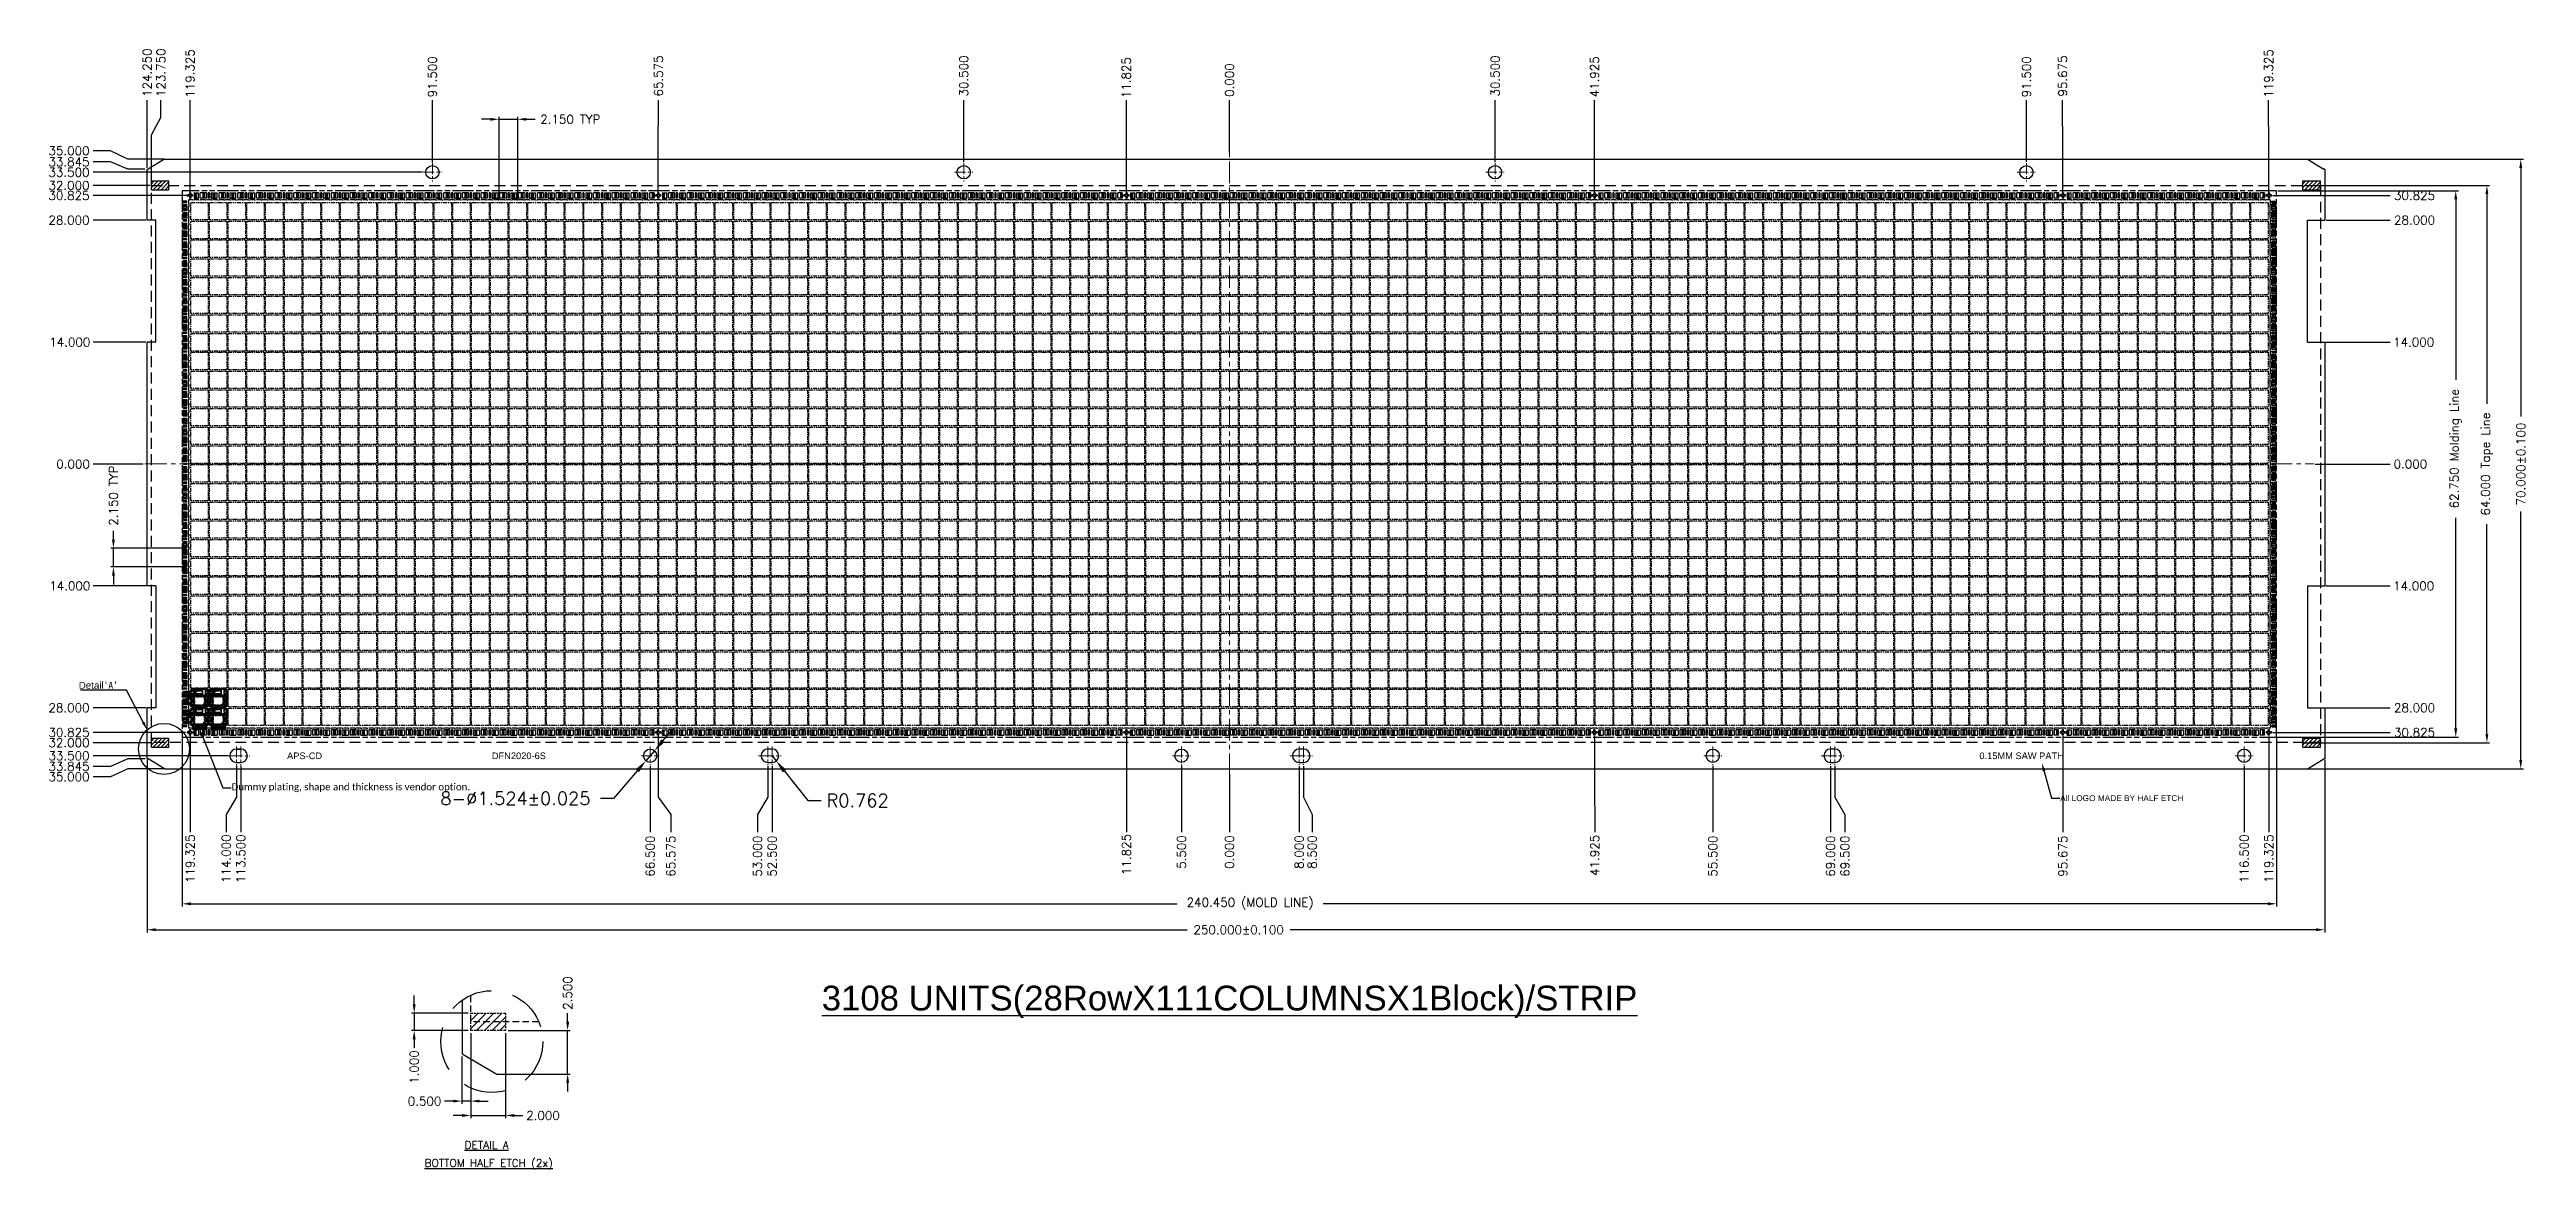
# Model space of a CAD drawing. Extents: x -338 to -53, y 67 to 196.
import ezdxf
from ezdxf import colors
from ezdxf.entities.mleader import LeaderData, LeaderLine
from ezdxf.enums import TextEntityAlignment as Align
from ezdxf.math import Vec2, Vec3

# ---------------------------------------------------------------- set-up
doc = ezdxf.new("R2010")
doc.units = 0
for name, pattern in [('ACAD_ISO09W100', [45, 24, -3, 6, -3, 6, -3]), ('CENTER', [2, 1.25, -0.25, 0.25, -0.25]), ('DASHED', [0.75, 0.5, -0.25]), ('HIDDEN', [0.375, 0.25, -0.125])]:
    doc.linetypes.add(name, pattern=pattern)
for name, color, linetype in [('2', 7, 'Continuous'), ('dimension', 3, 'Continuous'), ('Etched Area', 4, 'Continuous'), ('Hidden', 4, 'HIDDEN'), ('Molding Line', 5, 'ACAD_ISO09W100'), ('PKG Line', 2, 'ACAD_ISO09W100'), ('Rail Mark', 4, 'Continuous'), ('Tape Line', 21, 'HIDDEN'), ('Text', 7, 'Continuous')]:
    doc.layers.add(name, color=color, linetype=linetype)
doc.layers.add('Center', color=1, linetype='CENTER', lineweight=0)
doc.layers.add('DIM', color=4, linetype='Continuous', lineweight=18)
doc.styles.add('SIMPLEX', font='SIMPLEX')
doc.styles.get("Standard").update_dxf_attribs({"font": 'arial.ttf'})
doc.dimstyles.new('1', dxfattribs={"dimtxt": 1, "dimasz": 1, "dimexe": 0.3, "dimexo": 0.3, "dimgap": 0.3, "dimtad": 0, "dimdec": 3, "dimzin": 1, "dimdsep": 46, "dimtxsty": 'SIMPLEX', "dimcen": 0, "dimclrd": 256, "dimclre": 256, "dimclrt": 7, "dimadec": 0, "dimazin": 1, "dimtm": 1.25, "dimtfac": 1, "dimtdec": 3, "dimtmove": 0, "dimatfit": 0, "dimfxl": 1, "dimtolj": 1, "dimtzin": 0, "dimlwd": -1, "dimlwe": -1, "dimarcsym": 1})
doc.dimstyles.new('1$3', dxfattribs={"dimscale": 1.5, "dimtxt": 1, "dimasz": 1, "dimexe": 0.3, "dimexo": 0.3, "dimgap": 0.3, "dimtad": 0, "dimtoh": 1, "dimdec": 3, "dimzin": 1, "dimdsep": 46, "dimtxsty": 'SIMPLEX', "dimcen": 0, "dimclrd": 256, "dimclre": 256, "dimclrt": 7, "dimadec": 0, "dimazin": 1, "dimtm": 1.25, "dimtfac": 1, "dimtdec": 3, "dimtmove": 0, "dimatfit": 0, "dimfxl": 0.0072, "dimtolj": 1, "dimtzin": 0, "dimlwd": -1, "dimlwe": -1, "dimarcsym": 1})
doc.dimstyles.new('1$4', dxfattribs={"dimscale": 1.5, "dimtxt": 1, "dimasz": 1, "dimexe": 0.3, "dimexo": 0.3, "dimgap": 0.3, "dimtad": 0, "dimtoh": 1, "dimdec": 3, "dimzin": 1, "dimdsep": 46, "dimtxsty": 'SIMPLEX', "dimcen": 0, "dimclrd": 256, "dimclre": 256, "dimclrt": 7, "dimadec": 0, "dimazin": 1, "dimtm": 1.25, "dimtfac": 1, "dimtdec": 3, "dimtmove": 0, "dimatfit": 0, "dimfxl": 0.0072, "dimtolj": 1, "dimtzin": 0, "dimlwd": -1, "dimlwe": -1, "dimarcsym": 1})
doc.dimstyles.new('1.0(x0.5)', dxfattribs={"dimtxt": 1, "dimasz": 1, "dimexe": 0.3, "dimexo": 0.3, "dimgap": 0.3, "dimtad": 0, "dimdec": 3, "dimlfac": 0.5, "dimzin": 1, "dimdsep": 46, "dimtxsty": 'SIMPLEX', "dimcen": 0, "dimclrd": 256, "dimclre": 256, "dimclrt": 7, "dimadec": 0, "dimazin": 1, "dimtm": 1.25, "dimtfac": 1, "dimtdec": 3, "dimtmove": 0, "dimatfit": 0, "dimfxl": 0.0072, "dimtolj": 1, "dimtzin": 0, "dimlwd": -1, "dimlwe": -1, "dimarcsym": 1})
pattern_1 = [(45, (219.45187, 308.26846), (-0.0449012806, 0.0449012806), [])]
pattern_2 = [(45, (-586.18266, 158.607387), (-0.04490128, 0.04490128), [])]
pattern_3 = [(135, (-586.18266, 158.607387), (-0.04490128, -0.04490128), [])]
pattern_4 = [(45, (-588.38266, 158.607387), (-0.04490128, 0.04490128), [])]
pattern_5 = [(135, (-588.38266, 158.607387), (-0.04490128, -0.04490128), [])]
pattern_6 = [(45, (-584.03266, 158.607387), (-0.04490128, 0.04490128), [])]
pattern_7 = [(135, (-584.03266, 158.607387), (-0.04490128, -0.04490128), [])]
pattern_8 = [(45, (-586.23266, 158.607387), (-0.04490128, 0.04490128), [])]
pattern_9 = [(135, (-586.23266, 158.607387), (-0.04490128, -0.04490128), [])]
pattern_10 = [(45, (-584.03266, 160.757387), (-0.04490128, 0.04490128), [])]
pattern_11 = [(135, (-584.03266, 160.757387), (-0.04490128, -0.04490128), [])]
pattern_12 = [(45, (-586.23266, 160.757387), (-0.04490128, 0.04490128), [])]
pattern_13 = [(135, (-586.23266, 160.757387), (-0.04490128, -0.04490128), [])]
pattern_14 = [(45, (-586.18266, 160.757387), (-0.04490128, 0.04490128), [])]
pattern_15 = [(135, (-586.18266, 160.757387), (-0.04490128, -0.04490128), [])]
pattern_16 = [(45, (-588.38266, 160.757387), (-0.04490128, 0.04490128), [])]
pattern_17 = [(135, (-588.38266, 160.757387), (-0.04490128, -0.04490128), [])]
pattern_18 = [(45, (-207.666178, 128.66751), (-0.02245064, 0.02245064), [])]
pattern_19 = [(45, (-588.33266, 158.607387), (-0.044901281, 0.044901281), [])]
pattern_20 = [(135, (-588.33266, 158.607387), (-0.044901281, -0.044901281), [])]
pattern_21 = [(45, (-588.33266, 159.257387), (-0.044901281, 0.044901281), [])]
pattern_22 = [(135, (-588.33266, 159.257387), (-0.044901281, -0.044901281), [])]
pattern_23 = [(45, (-588.33266, 159.907387), (-0.044901281, 0.044901281), [])]
pattern_24 = [(135, (-588.33266, 159.907387), (-0.044901281, -0.044901281), [])]
pattern_25 = [(45, (-588.33266, 160.757387), (-0.044901281, 0.044901281), [])]
pattern_26 = [(135, (-588.33266, 160.757387), (-0.044901281, -0.044901281), [])]
pattern_27 = [(45, (-588.33266, 161.407387), (-0.044901281, 0.044901281), [])]
pattern_28 = [(135, (-588.33266, 161.407387), (-0.044901281, -0.044901281), [])]
pattern_29 = [(45, (-588.33266, 162.057387), (-0.044901281, 0.044901281), [])]
pattern_30 = [(135, (-588.33266, 162.057387), (-0.044901281, -0.044901281), [])]
pattern_31 = [(45, (217.30187, 309.09846), (-0.0449012806, 0.0449012806), [])]
pattern_32 = [(45, (219.45187, 309.09846), (-0.0449012806, 0.0449012806), [])]
pattern_33 = [(45, (221.60187, 309.09846), (-0.0449012806, 0.0449012806), [])]
pattern_34 = [(45, (223.75187, 309.09846), (-0.0449012806, 0.0449012806), [])]
pattern_35 = [(45, (225.90187, 309.09846), (-0.0449012806, 0.0449012806), [])]
pattern_36 = [(45, (228.05187, 309.09846), (-0.0449012806, 0.0449012806), [])]
pattern_37 = [(45, (230.20187, 309.09846), (-0.0449012806, 0.0449012806), [])]
pattern_38 = [(45, (232.35187, 309.09846), (-0.0449012806, 0.0449012806), [])]
pattern_39 = [(45, (234.50187, 309.09846), (-0.0449012806, 0.0449012806), [])]
pattern_40 = [(45, (236.65187, 309.09846), (-0.0449012806, 0.0449012806), [])]
pattern_41 = [(45, (238.80187, 309.09846), (-0.0449012806, 0.0449012806), [])]
pattern_42 = [(45, (240.95187, 309.09846), (-0.0449012806, 0.0449012806), [])]
pattern_43 = [(45, (243.10187, 309.09846), (-0.0449012806, 0.0449012806), [])]
pattern_44 = [(45, (245.25187, 309.09846), (-0.0449012806, 0.0449012806), [])]
pattern_45 = [(45, (247.40187, 309.09846), (-0.0449012806, 0.0449012806), [])]
pattern_46 = [(45, (249.55187, 309.09846), (-0.0449012806, 0.0449012806), [])]
pattern_47 = [(45, (251.70187, 309.09846), (-0.0449012806, 0.0449012806), [])]
pattern_48 = [(45, (253.85187, 309.09846), (-0.0449012806, 0.0449012806), [])]
pattern_49 = [(45, (256.00187, 309.09846), (-0.0449012806, 0.0449012806), [])]
pattern_50 = [(45, (258.15187, 309.09846), (-0.0449012806, 0.0449012806), [])]
pattern_51 = [(45, (260.30187, 309.09846), (-0.0449012806, 0.0449012806), [])]
pattern_52 = [(45, (262.45187, 309.09846), (-0.0449012806, 0.0449012806), [])]
pattern_53 = [(45, (264.60187, 309.09846), (-0.0449012806, 0.0449012806), [])]
pattern_54 = [(45, (266.75187, 309.09846), (-0.0449012806, 0.0449012806), [])]
pattern_55 = [(45, (268.90187, 309.09846), (-0.0449012806, 0.0449012806), [])]
pattern_56 = [(45, (271.05187, 309.09846), (-0.0449012806, 0.0449012806), [])]
pattern_57 = [(45, (273.20187, 309.09846), (-0.0449012806, 0.0449012806), [])]
pattern_58 = [(45, (275.35187, 309.09846), (-0.0449012806, 0.0449012806), [])]
pattern_59 = [(45, (277.50187, 309.09846), (-0.0449012806, 0.0449012806), [])]
pattern_60 = [(45, (279.65187, 309.09846), (-0.0449012806, 0.0449012806), [])]
pattern_61 = [(45, (281.80187, 309.09846), (-0.0449012806, 0.0449012806), [])]
pattern_62 = [(45, (283.95187, 309.09846), (-0.0449012806, 0.0449012806), [])]
pattern_63 = [(45, (286.10187, 309.09846), (-0.0449012806, 0.0449012806), [])]
pattern_64 = [(45, (288.25187, 309.09846), (-0.0449012806, 0.0449012806), [])]
pattern_65 = [(45, (290.40187, 309.09846), (-0.0449012806, 0.0449012806), [])]
pattern_66 = [(45, (292.55187, 309.09846), (-0.0449012806, 0.0449012806), [])]
pattern_67 = [(45, (294.70187, 309.09846), (-0.0449012806, 0.0449012806), [])]
pattern_68 = [(45, (296.85187, 309.09846), (-0.0449012806, 0.0449012806), [])]
pattern_69 = [(45, (299.00187, 309.09846), (-0.0449012806, 0.0449012806), [])]
pattern_70 = [(45, (301.15187, 309.09846), (-0.0449012806, 0.0449012806), [])]
pattern_71 = [(45, (303.30187, 309.09846), (-0.0449012806, 0.0449012806), [])]
pattern_72 = [(45, (305.45187, 309.09846), (-0.0449012806, 0.0449012806), [])]
pattern_73 = [(45, (307.60187, 309.09846), (-0.0449012806, 0.0449012806), [])]
pattern_74 = [(45, (309.75187, 309.09846), (-0.0449012806, 0.0449012806), [])]
pattern_75 = [(45, (311.90187, 309.09846), (-0.0449012806, 0.0449012806), [])]
pattern_76 = [(45, (314.05187, 309.09846), (-0.0449012806, 0.0449012806), [])]
pattern_77 = [(45, (316.20187, 309.09846), (-0.0449012806, 0.0449012806), [])]
pattern_78 = [(45, (318.35187, 309.09846), (-0.0449012806, 0.0449012806), [])]
pattern_79 = [(45, (320.50187, 309.09846), (-0.0449012806, 0.0449012806), [])]
pattern_80 = [(45, (322.65187, 309.09846), (-0.0449012806, 0.0449012806), [])]
pattern_81 = [(45, (324.80187, 309.09846), (-0.0449012806, 0.0449012806), [])]
pattern_82 = [(45, (326.95187, 309.09846), (-0.0449012806, 0.0449012806), [])]
pattern_83 = [(45, (329.10187, 309.09846), (-0.0449012806, 0.0449012806), [])]
pattern_84 = [(45, (331.25187, 309.09846), (-0.0449012806, 0.0449012806), [])]
pattern_85 = [(45, (333.40187, 309.09846), (-0.0449012806, 0.0449012806), [])]
pattern_86 = [(45, (335.55187, 309.09846), (-0.0449012806, 0.0449012806), [])]
pattern_87 = [(45, (337.70187, 309.09846), (-0.0449012806, 0.0449012806), [])]
pattern_88 = [(45, (339.85187, 309.09846), (-0.0449012806, 0.0449012806), [])]
pattern_89 = [(45, (342.00187, 309.09846), (-0.0449012806, 0.0449012806), [])]
pattern_90 = [(45, (344.15187, 309.09846), (-0.0449012806, 0.0449012806), [])]
pattern_91 = [(45, (346.30187, 309.09846), (-0.0449012806, 0.0449012806), [])]
pattern_92 = [(45, (348.45187, 309.09846), (-0.0449012806, 0.0449012806), [])]
pattern_93 = [(45, (350.60187, 309.09846), (-0.0449012806, 0.0449012806), [])]
pattern_94 = [(45, (352.75187, 309.09846), (-0.0449012806, 0.0449012806), [])]
pattern_95 = [(45, (354.90187, 309.09846), (-0.0449012806, 0.0449012806), [])]
pattern_96 = [(45, (357.05187, 309.09846), (-0.0449012806, 0.0449012806), [])]
pattern_97 = [(45, (359.20187, 309.09846), (-0.0449012806, 0.0449012806), [])]
pattern_98 = [(45, (361.35187, 309.09846), (-0.0449012806, 0.0449012806), [])]
pattern_99 = [(45, (363.50187, 309.09846), (-0.0449012806, 0.0449012806), [])]
pattern_100 = [(45, (365.65187, 309.09846), (-0.0449012806, 0.0449012806), [])]
pattern_101 = [(45, (367.80187, 309.09846), (-0.0449012806, 0.0449012806), [])]
pattern_102 = [(45, (369.95187, 309.09846), (-0.0449012806, 0.0449012806), [])]
pattern_103 = [(45, (372.10187, 309.09846), (-0.0449012806, 0.0449012806), [])]
pattern_104 = [(45, (374.25187, 309.09846), (-0.0449012806, 0.0449012806), [])]
pattern_105 = [(45, (376.40187, 309.09846), (-0.0449012806, 0.0449012806), [])]
pattern_106 = [(45, (378.55187, 309.09846), (-0.0449012806, 0.0449012806), [])]
pattern_107 = [(45, (380.70187, 309.09846), (-0.0449012806, 0.0449012806), [])]
pattern_108 = [(45, (382.85187, 309.09846), (-0.0449012806, 0.0449012806), [])]
pattern_109 = [(45, (385.00187, 309.09846), (-0.0449012806, 0.0449012806), [])]
pattern_110 = [(45, (387.15187, 309.09846), (-0.0449012806, 0.0449012806), [])]
pattern_111 = [(45, (389.30187, 309.09846), (-0.0449012806, 0.0449012806), [])]
pattern_112 = [(45, (391.45187, 309.09846), (-0.0449012806, 0.0449012806), [])]
pattern_113 = [(45, (393.60187, 309.09846), (-0.0449012806, 0.0449012806), [])]
pattern_114 = [(45, (395.75187, 309.09846), (-0.0449012806, 0.0449012806), [])]
pattern_115 = [(45, (397.90187, 309.09846), (-0.0449012806, 0.0449012806), [])]
pattern_116 = [(45, (400.05187, 309.09846), (-0.0449012806, 0.0449012806), [])]
pattern_117 = [(45, (402.20187, 309.09846), (-0.0449012806, 0.0449012806), [])]
pattern_118 = [(45, (404.35187, 309.09846), (-0.0449012806, 0.0449012806), [])]
pattern_119 = [(45, (406.50187, 309.09846), (-0.0449012806, 0.0449012806), [])]
pattern_120 = [(45, (408.65187, 309.09846), (-0.0449012806, 0.0449012806), [])]
pattern_121 = [(45, (410.80187, 309.09846), (-0.0449012806, 0.0449012806), [])]
pattern_122 = [(45, (412.95187, 309.09846), (-0.0449012806, 0.0449012806), [])]
pattern_123 = [(45, (415.10187, 309.09846), (-0.0449012806, 0.0449012806), [])]
pattern_124 = [(45, (417.25187, 309.09846), (-0.0449012806, 0.0449012806), [])]
pattern_125 = [(45, (419.40187, 309.09846), (-0.0449012806, 0.0449012806), [])]
pattern_126 = [(45, (421.55187, 309.09846), (-0.0449012806, 0.0449012806), [])]
pattern_127 = [(45, (423.70187, 309.09846), (-0.0449012806, 0.0449012806), [])]
pattern_128 = [(45, (425.85187, 309.09846), (-0.0449012806, 0.0449012806), [])]
pattern_129 = [(45, (428.00187, 309.09846), (-0.0449012806, 0.0449012806), [])]
pattern_130 = [(45, (430.15187, 309.09846), (-0.0449012806, 0.0449012806), [])]
pattern_131 = [(45, (432.30187, 309.09846), (-0.0449012806, 0.0449012806), [])]
pattern_132 = [(45, (434.45187, 309.09846), (-0.0449012806, 0.0449012806), [])]
pattern_133 = [(45, (436.60187, 309.09846), (-0.0449012806, 0.0449012806), [])]
pattern_134 = [(45, (438.75187, 309.09846), (-0.0449012806, 0.0449012806), [])]
pattern_135 = [(45, (440.90187, 309.09846), (-0.0449012806, 0.0449012806), [])]
pattern_136 = [(45, (443.05187, 309.09846), (-0.0449012806, 0.0449012806), [])]
pattern_137 = [(45, (445.20187, 309.09846), (-0.0449012806, 0.0449012806), [])]
pattern_138 = [(45, (447.35187, 309.09846), (-0.0449012806, 0.0449012806), [])]
pattern_139 = [(45, (449.50187, 309.09846), (-0.0449012806, 0.0449012806), [])]
pattern_140 = [(45, (451.65187, 309.09846), (-0.0449012806, 0.0449012806), [])]
pattern_141 = [(45, (453.80187, 309.09846), (-0.0449012806, 0.0449012806), [])]
pattern_142 = [(135, (-207.666178, 128.66751), (-0.02245064, -0.02245064), [])]
pattern_143 = [(45, (-208.74118, 128.66751), (-0.04490128, 0.04490128), [])]
pattern_144 = [(45, (-208.74118, 129.56751), (-0.04490128, 0.04490128), [])]
pattern_145 = [(45, (-208.74118, 130.81751), (-0.04490128, 0.04490128), [])]
pattern_146 = [(45, (-208.74118, 131.71751), (-0.04490128, 0.04490128), [])]
pattern_147 = [(45, (-208.74118, 132.96751), (-0.04490128, 0.04490128), [])]
pattern_148 = [(45, (-208.74118, 133.86751), (-0.04490128, 0.04490128), [])]
pattern_149 = [(45, (-208.74118, 135.11751), (-0.04490128, 0.04490128), [])]
pattern_150 = [(45, (-208.74118, 136.01751), (-0.04490128, 0.04490128), [])]
pattern_151 = [(45, (-208.74118, 137.26751), (-0.04490128, 0.04490128), [])]
pattern_152 = [(45, (-208.74118, 138.16751), (-0.04490128, 0.04490128), [])]
pattern_153 = [(45, (-208.74118, 139.41751), (-0.04490128, 0.04490128), [])]
pattern_154 = [(45, (-208.74118, 140.31751), (-0.04490128, 0.04490128), [])]
pattern_155 = [(45, (-208.74118, 141.56751), (-0.04490128, 0.04490128), [])]
pattern_156 = [(45, (-208.74118, 142.46751), (-0.04490128, 0.04490128), [])]
pattern_157 = [(45, (-208.74118, 143.71751), (-0.04490128, 0.04490128), [])]
pattern_158 = [(45, (-208.74118, 144.61751), (-0.04490128, 0.04490128), [])]
pattern_159 = [(45, (-208.74118, 145.86751), (-0.04490128, 0.04490128), [])]
pattern_160 = [(45, (-208.74118, 146.76751), (-0.04490128, 0.04490128), [])]
pattern_161 = [(45, (-208.74118, 148.01751), (-0.04490128, 0.04490128), [])]
pattern_162 = [(45, (-208.74118, 148.91751), (-0.04490128, 0.04490128), [])]
pattern_163 = [(45, (-208.74118, 150.16751), (-0.04490128, 0.04490128), [])]
pattern_164 = [(45, (-208.74118, 151.06751), (-0.04490128, 0.04490128), [])]
pattern_165 = [(45, (-208.74118, 152.31751), (-0.04490128, 0.04490128), [])]
pattern_166 = [(45, (-208.74118, 153.21751), (-0.04490128, 0.04490128), [])]
pattern_167 = [(45, (-208.74118, 154.46751), (-0.04490128, 0.04490128), [])]
pattern_168 = [(45, (-208.74118, 155.36751), (-0.04490128, 0.04490128), [])]
pattern_169 = [(45, (-208.74118, 156.61751), (-0.04490128, 0.04490128), [])]
pattern_170 = [(45, (-208.74118, 157.51751), (-0.04490128, 0.04490128), [])]
pattern_171 = [(45, (-208.74118, 158.76751), (-0.04490128, 0.04490128), [])]
pattern_172 = [(45, (-208.74118, 159.66751), (-0.04490128, 0.04490128), [])]
pattern_173 = [(45, (-208.74118, 160.91751), (-0.04490128, 0.04490128), [])]
pattern_174 = [(45, (-208.74118, 161.81751), (-0.04490128, 0.04490128), [])]
pattern_175 = [(45, (-208.74118, 163.06751), (-0.04490128, 0.04490128), [])]
pattern_176 = [(45, (-208.74118, 163.96751), (-0.04490128, 0.04490128), [])]
pattern_177 = [(45, (-208.74118, 165.21751), (-0.04490128, 0.04490128), [])]
pattern_178 = [(45, (-208.74118, 166.11751), (-0.04490128, 0.04490128), [])]
pattern_179 = [(45, (-208.74118, 167.36751), (-0.04490128, 0.04490128), [])]
pattern_180 = [(45, (-208.74118, 168.26751), (-0.04490128, 0.04490128), [])]
pattern_181 = [(45, (-208.74118, 169.51751), (-0.04490128, 0.04490128), [])]
pattern_182 = [(45, (-208.74118, 170.41751), (-0.04490128, 0.04490128), [])]
pattern_183 = [(45, (-208.74118, 171.66751), (-0.04490128, 0.04490128), [])]
pattern_184 = [(45, (-208.74118, 172.56751), (-0.04490128, 0.04490128), [])]
pattern_185 = [(45, (-208.74118, 173.81751), (-0.04490128, 0.04490128), [])]
pattern_186 = [(45, (-208.74118, 174.71751), (-0.04490128, 0.04490128), [])]
pattern_187 = [(45, (-208.74118, 175.96751), (-0.04490128, 0.04490128), [])]
pattern_188 = [(45, (-208.74118, 176.86751), (-0.04490128, 0.04490128), [])]
pattern_189 = [(45, (-208.74118, 178.11751), (-0.04490128, 0.04490128), [])]
pattern_190 = [(45, (-208.74118, 179.01751), (-0.04490128, 0.04490128), [])]
pattern_191 = [(45, (-208.74118, 180.26751), (-0.04490128, 0.04490128), [])]
pattern_192 = [(45, (-208.74118, 181.16751), (-0.04490128, 0.04490128), [])]
pattern_193 = [(45, (-208.74118, 182.41751), (-0.04490128, 0.04490128), [])]
pattern_194 = [(45, (-208.74118, 183.31751), (-0.04490128, 0.04490128), [])]
pattern_195 = [(45, (-208.74118, 184.56751), (-0.04490128, 0.04490128), [])]
pattern_196 = [(45, (-208.74118, 185.46751), (-0.04490128, 0.04490128), [])]
pattern_197 = [(45, (-208.74118, 186.71751), (-0.04490128, 0.04490128), [])]
pattern_198 = [(45, (-208.74118, 187.61751), (-0.04490128, 0.04490128), [])]
pattern_199 = [(135, (-439.333216, -201.337726), (-0.044901281, -0.044901281), [])]
pattern_200 = [(225, (2.15, 0), (0.044901281, -0.044901281), [])]
pattern_201 = [(135, (-439.333216, -199.187726), (-0.044901281, -0.044901281), [])]

msp = doc.modelspace()

# ---------------------------------------------------------------- texts
at = {"layer": 'Rail Mark', "char_height": 0.762, "attachment_point": 1}
for s, insert in [('\\A1;APS-CD', (-310.2998, 114.9223)), ('\\A1;DFN2020-6S', (-286.7951, 114.9223)), ('\\A1;0.15MM SAW PATH', (-116.0157, 114.9223))]:
    msp.add_mtext(s, dxfattribs=dict(at, insert=insert))
at = {"layer": 'Text', "linetype": 'ByBlock'}
msp.add_text('%%U3108 UNITS(28RowX111COLUMNSX1Block)/STRIP', height=2.851378, dxfattribs=at).set_placement((-202.0965, 86.3669), align=Align.MIDDLE)
at = {"layer": 'Text', "char_height": 0.886957, "attachment_point": 5, "style": 'SIMPLEX'}
for s, insert in [('{\\LBOTTOM HALF ETCH (2x)}', (-287.1563, 67.6289, -0.0027)), ('{\\LDETAIL A}', (-287.3906, 69.8623, -0.0027))]:
    msp.add_mtext(s, dxfattribs=dict(at, insert=insert))

# ---------------------------------------------------------------- blocks, each defined once
blk = doc.blocks.new('*D0')
at = {"layer": 'Defpoints', "color": 0, "transparency": 16777216}
for p in [(2412.23, 1925.6), (2420.92, 1925.6), (2420.92, 1923.45)]:
    blk.add_point(p, dxfattribs=at)
at = {"layer": 'dimension', "transparency": 16777216}
for p, q in [((2420.62, 1925.6), (2411.93, 1925.6)), ((2412.23, 1926.6), (2412.23, 1927.6)), ((2412.23, 1923.45), (2412.23, 1925.6)), ((2420.62, 1923.45), (2411.93, 1923.45)), ((2412.23, 1922.45), (2412.23, 1921.45))]:
    blk.add_line(p, q, dxfattribs=at)
for points in [[(2412.07, 1926.6), (2412.4, 1926.6), (2412.23, 1925.6)], [(2412.07, 1922.45), (2412.4, 1922.45), (2412.23, 1923.45)]]:
    blk.add_solid(points, dxfattribs=at)
at = {"layer": 'dimension', "color": 7, "transparency": 16777216, "insert": (2412.23, 1931.64), "char_height": 1, "attachment_point": 5, "rotation": 90, "style": 'SIMPLEX'}
blk.add_mtext('\\A1;2.150 TYP', dxfattribs=at)
blk = doc.blocks.new('*D1')
at = {"layer": 'Defpoints', "color": 0, "transparency": 16777216}
for p in [(2458.65, 1974.86), (2456.5, 1965.3), (2458.65, 1965.3)]:
    blk.add_point(p, dxfattribs=at)
at = {"layer": 'dimension', "transparency": 16777216}
for p, q in [((2455.5, 1974.86), (2454.5, 1974.86)), ((2456.5, 1965.6), (2456.5, 1975.16)), ((2456.5, 1974.86), (2458.65, 1974.86)), ((2458.65, 1965.6), (2458.65, 1975.16)), ((2459.65, 1974.86), (2460.65, 1974.86))]:
    blk.add_line(p, q, dxfattribs=at)
for points in [[(2455.5, 1975.03), (2455.5, 1974.69), (2456.5, 1974.86)], [(2459.65, 1975.03), (2459.65, 1974.69), (2458.65, 1974.86)]]:
    blk.add_solid(points, dxfattribs=at)
at = {"layer": 'dimension', "color": 7, "transparency": 16777216, "insert": (2464.69, 1974.86), "char_height": 1, "attachment_point": 5, "style": 'SIMPLEX'}
blk.add_mtext('\\A1;2.150 TYP', dxfattribs=at)
blk = doc.blocks.new('*D3')
at = {"layer": 'Defpoints', "color": 0, "transparency": 16777216}
for p in [(2473.36, 1901.2), (2474.35, 1902.35)]:
    blk.add_point(p, dxfattribs=at)
at = {"layer": 'dimension', "transparency": 16777216}
for p, q in [((2475.32, 1903.49), (2476.3, 1904.63)), ((2472.38, 1900.06), (2469.65, 1896.87)), ((2474.35, 1902.35), (2473.36, 1901.2)), ((2469.65, 1896.87), (2468.15, 1896.87))]:
    blk.add_line(p, q, dxfattribs=at)
for points in [[(2475.13, 1903.65), (2475.51, 1903.33), (2474.35, 1902.35)], [(2472.19, 1900.22), (2472.57, 1899.89), (2473.36, 1901.2)]]:
    blk.add_solid(points, dxfattribs=at)
at = {"layer": 'dimension', "color": 7, "transparency": 16777216, "insert": (2458.38, 1896.87), "char_height": 1.5, "attachment_point": 5, "style": 'SIMPLEX'}
blk.add_mtext('\\A1;8-∅1.524±0.025', dxfattribs=at)
blk = doc.blocks.new('*D2')
at = {"layer": 'Defpoints', "color": 0, "transparency": 16777216}
for p in [(2487.85, 1901.77), (2488.33, 1901.18)]:
    blk.add_point(p, dxfattribs=at)
at = {"layer": 'dimension', "transparency": 16777216}
for p, q in [((2487.85, 1901.77), (2488.33, 1901.18)), ((2489.27, 1900.01), (2491.97, 1896.63)), ((2491.97, 1896.63), (2493.47, 1896.63))]:
    blk.add_line(p, q, dxfattribs=at)
blk.add_solid([(2489.46, 1900.16), (2489.07, 1899.85), (2488.33, 1901.18)], dxfattribs=at)
at = {"layer": 'dimension', "color": 7, "transparency": 16777216, "insert": (2497.67, 1896.63), "char_height": 1.5, "attachment_point": 5, "style": 'SIMPLEX'}
blk.add_mtext('\\A1;R0.762', dxfattribs=at)
blk = doc.blocks.new('*D4')
at = {"layer": 'Defpoints', "color": 0, "transparency": 16777216}
for p in [(2420.13, 1904.19), (2660.58, 1904.15), (2660.58, 1884.77)]:
    blk.add_point(p, dxfattribs=at)
at = {"layer": 'dimension', "transparency": 16777216}
for p, q in [((2420.13, 1903.89), (2420.13, 1884.47)), ((2660.58, 1903.85), (2660.58, 1884.47)), ((2421.13, 1884.77), (2534.36, 1884.77)), ((2659.58, 1884.77), (2551.1, 1884.77))]:
    blk.add_line(p, q, dxfattribs=at)
for points in [[(2421.13, 1884.94), (2421.13, 1884.6), (2420.13, 1884.77)], [(2659.58, 1884.94), (2659.58, 1884.6), (2660.58, 1884.77)]]:
    blk.add_solid(points, dxfattribs=at)
at = {"layer": 'dimension', "color": 7, "transparency": 16777216, "insert": (2542.73, 1884.77), "char_height": 1, "attachment_point": 5, "style": 'SIMPLEX'}
blk.add_mtext('\\A1;240.450 (MOLD LINE)', dxfattribs=at)
blk = doc.blocks.new('*D5')
at = {"layer": 'Defpoints', "color": 0, "transparency": 16777216}
for p in [(2660.4, 1966.65), (2660.33, 1903.9), (2681.14, 1903.9)]:
    blk.add_point(p, dxfattribs=at)
at = {"layer": 'dimension', "transparency": 16777216}
for p, q in [((2660.7, 1966.65), (2681.44, 1966.65)), ((2681.14, 1965.65), (2681.14, 1944.95)), ((2681.14, 1904.9), (2681.14, 1929.11)), ((2660.63, 1903.9), (2681.44, 1903.9))]:
    blk.add_line(p, q, dxfattribs=at)
for points in [[(2680.97, 1965.65), (2681.31, 1965.65), (2681.14, 1966.65)], [(2680.97, 1904.9), (2681.31, 1904.9), (2681.14, 1903.9)]]:
    blk.add_solid(points, dxfattribs=at)
at = {"layer": 'dimension', "color": 7, "transparency": 16777216, "insert": (2681.14, 1937.03), "char_height": 1, "attachment_point": 5, "rotation": 90, "style": 'SIMPLEX'}
blk.add_mtext('\\A1;62.750 Molding Line', dxfattribs=at)
blk = doc.blocks.new('*D6')
at = {"layer": 'Defpoints', "color": 0, "transparency": 16777216}
for p in [(2663.57, 1967.27), (2663.57, 1903.27), (2684.72, 1903.27)]:
    blk.add_point(p, dxfattribs=at)
at = {"layer": 'dimension', "transparency": 16777216}
for p, q in [((2663.87, 1967.27), (2685.02, 1967.27)), ((2684.72, 1966.27), (2684.72, 1942.19)), ((2684.72, 1904.27), (2684.72, 1928.35)), ((2663.87, 1903.27), (2685.02, 1903.27))]:
    blk.add_line(p, q, dxfattribs=at)
for points in [[(2684.55, 1966.27), (2684.88, 1966.27), (2684.72, 1967.27)], [(2684.55, 1904.27), (2684.88, 1904.27), (2684.72, 1903.27)]]:
    blk.add_solid(points, dxfattribs=at)
at = {"layer": 'dimension', "color": 7, "transparency": 16777216, "insert": (2684.72, 1935.27), "char_height": 1, "attachment_point": 5, "rotation": 90, "style": 'SIMPLEX'}
blk.add_mtext('\\A1;64.000 Tape Line', dxfattribs=at)
blk = doc.blocks.new('*D7')
at = {"layer": 'Defpoints', "color": 0, "transparency": 16777216}
for p in [(2453.25, 1872.22), (2446.76, 1870.22), (2453.25, 1870.22)]:
    blk.add_point(p, dxfattribs=at)
at = {"layer": 'dimension', "transparency": 16777216}
for p, q in [((2446.76, 1873.22), (2446.76, 1874.22)), ((2452.95, 1872.22), (2446.46, 1872.22)), ((2446.76, 1872.22), (2446.76, 1870.22)), ((2452.95, 1870.22), (2446.46, 1870.22)), ((2446.76, 1869.22), (2446.76, 1868.22))]:
    blk.add_line(p, q, dxfattribs=at)
for points in [[(2446.59, 1873.22), (2446.93, 1873.22), (2446.76, 1872.22)], [(2446.59, 1869.22), (2446.93, 1869.22), (2446.76, 1870.22)]]:
    blk.add_solid(points, dxfattribs=at)
at = {"layer": 'dimension', "color": 7, "transparency": 16777216, "insert": (2446.76, 1866.02), "char_height": 1, "attachment_point": 5, "rotation": 90, "style": 'SIMPLEX'}
blk.add_mtext('\\A1;1.000', dxfattribs=at)
blk = doc.blocks.new('*D8')
at = {"layer": 'Defpoints', "color": 0, "transparency": 16777216}
for p in [(2453.25, 1870.22), (2457.25, 1870.22), (2457.25, 1860.46)]:
    blk.add_point(p, dxfattribs=at)
at = {"layer": 'dimension', "transparency": 16777216}
for p, q in [((2453.25, 1869.92), (2453.25, 1860.16)), ((2457.25, 1869.92), (2457.25, 1860.16)), ((2452.25, 1860.46), (2451.25, 1860.46)), ((2453.25, 1860.46), (2457.25, 1860.46)), ((2458.25, 1860.46), (2459.25, 1860.46))]:
    blk.add_line(p, q, dxfattribs=at)
for points in [[(2452.25, 1860.63), (2452.25, 1860.29), (2453.25, 1860.46)], [(2458.25, 1860.63), (2458.25, 1860.29), (2457.25, 1860.46)]]:
    blk.add_solid(points, dxfattribs=at)
at = {"layer": 'dimension', "color": 7, "transparency": 16777216, "insert": (2461.55, 1860.46), "char_height": 1, "attachment_point": 5, "style": 'SIMPLEX'}
blk.add_mtext('\\A1;2.000', dxfattribs=at)
blk = doc.blocks.new('*D9')
at = {"layer": 'Defpoints', "color": 0, "transparency": 16777216}
for p in [(2453.25, 1870.22), (2452.25, 1867.53), (2452.25, 1862.11)]:
    blk.add_point(p, dxfattribs=at)
at = {"layer": 'dimension', "transparency": 16777216}
for p, q in [((2453.25, 1869.92), (2453.25, 1861.81)), ((2452.25, 1867.23), (2452.25, 1861.81)), ((2451.25, 1862.11), (2450.25, 1862.11)), ((2453.25, 1862.11), (2452.25, 1862.11)), ((2454.25, 1862.11), (2455.25, 1862.11))]:
    blk.add_line(p, q, dxfattribs=at)
for points in [[(2451.25, 1862.28), (2451.25, 1861.95), (2452.25, 1862.11)], [(2454.25, 1862.28), (2454.25, 1861.95), (2453.25, 1862.11)]]:
    blk.add_solid(points, dxfattribs=at)
at = {"layer": 'dimension', "color": 7, "transparency": 16777216, "insert": (2447.95, 1862.11), "char_height": 1, "attachment_point": 5, "style": 'SIMPLEX'}
blk.add_mtext('\\A1;0.500', dxfattribs=at)
blk = doc.blocks.new('*D10')
at = {"layer": 'Defpoints', "color": 0, "transparency": 16777216}
for p in [(2457.25, 1870.22), (2464.38, 1870.22), (2458.22, 1865.22)]:
    blk.add_point(p, dxfattribs=at)
at = {"layer": 'dimension', "transparency": 16777216}
for p, q in [((2464.38, 1871.22), (2464.38, 1872.22)), ((2457.55, 1870.22), (2464.68, 1870.22)), ((2464.38, 1865.22), (2464.38, 1870.22)), ((2458.52, 1865.22), (2464.68, 1865.22)), ((2464.38, 1864.22), (2464.38, 1863.22))]:
    blk.add_line(p, q, dxfattribs=at)
for points in [[(2464.21, 1871.22), (2464.55, 1871.22), (2464.38, 1870.22)], [(2464.21, 1864.22), (2464.55, 1864.22), (2464.38, 1865.22)]]:
    blk.add_solid(points, dxfattribs=at)
at = {"layer": 'dimension', "color": 7, "transparency": 16777216, "insert": (2464.38, 1874.52), "char_height": 1, "attachment_point": 5, "rotation": 90, "style": 'SIMPLEX'}
blk.add_mtext('\\A1;2.500', dxfattribs=at)
blk = doc.blocks.new('*D11')
at = {"layer": 'Defpoints', "color": 0, "transparency": 16777216}
for p in [(2416.1, 1901.62), (2666.1, 1901.62), (2666.1, 1881.79)]:
    blk.add_point(p, dxfattribs=at)
at = {"layer": 'dimension', "transparency": 16777216}
for p, q in [((2416.1, 1901.32), (2416.1, 1881.49)), ((2666.1, 1901.32), (2666.1, 1881.49)), ((2417.1, 1881.79), (2535.49, 1881.79)), ((2665.1, 1881.79), (2547.33, 1881.79))]:
    blk.add_line(p, q, dxfattribs=at)
for points in [[(2417.1, 1881.96), (2417.1, 1881.63), (2416.1, 1881.79)], [(2665.1, 1881.96), (2665.1, 1881.63), (2666.1, 1881.79)]]:
    blk.add_solid(points, dxfattribs=at)
at = {"layer": 'dimension', "color": 7, "transparency": 16777216, "insert": (2541.41, 1881.79), "char_height": 1, "attachment_point": 5, "style": 'SIMPLEX'}
blk.add_mtext('\\A1;250.000±0.100', dxfattribs=at)
blk = doc.blocks.new('*D12')
at = {"layer": 'Defpoints', "color": 0, "transparency": 16777216}
for p in [(2663.63, 1970.27), (2688.6, 1970.27), (2663.63, 1900.27)]:
    blk.add_point(p, dxfattribs=at)
at = {"layer": 'dimension', "transparency": 16777216}
for p, q in [((2663.93, 1970.27), (2688.9, 1970.27)), ((2688.6, 1969.27), (2688.6, 1940.72)), ((2688.6, 1901.27), (2688.6, 1929.83)), ((2663.93, 1900.27), (2688.9, 1900.27))]:
    blk.add_line(p, q, dxfattribs=at)
for points in [[(2688.44, 1969.27), (2688.77, 1969.27), (2688.6, 1970.27)], [(2688.44, 1901.27), (2688.77, 1901.27), (2688.6, 1900.27)]]:
    blk.add_solid(points, dxfattribs=at)
at = {"layer": 'dimension', "color": 7, "transparency": 16777216, "insert": (2688.6, 1935.27), "char_height": 1, "attachment_point": 5, "rotation": 90, "style": 'SIMPLEX'}
blk.add_mtext('\\A1;70.000±0.100', dxfattribs=at)
blk = doc.blocks.new('*D13')
at = {"layer": 'Defpoints', "color": 0, "transparency": 16777216}
for p in [(2409.9, 1935.27), (2415.93, 1935.27), (2540.35, 1935.27)]:
    blk.add_point(p, dxfattribs=at)
at = {"layer": 'dimension', "transparency": 16777216}
blk.add_line((2415.63, 1935.27), (2409.9, 1935.27), dxfattribs=at)
at = {"layer": 'dimension', "color": 7, "transparency": 16777216, "insert": (2407.6, 1935.27), "char_height": 1, "attachment_point": 5, "style": 'SIMPLEX'}
blk.add_mtext('\\A1;0.000', dxfattribs=at)
blk = doc.blocks.new('*D14')
at = {"layer": 'Defpoints', "color": 0, "transparency": 16777216}
for p in [(2540.35, 1977.06), (2540.35, 1970.76), (2540.35, 1935.27)]:
    blk.add_point(p, dxfattribs=at)
at = {"layer": 'dimension', "transparency": 16777216}
blk.add_line((2540.35, 1971.06), (2540.35, 1977.06), dxfattribs=at)
at = {"layer": 'dimension', "color": 7, "transparency": 16777216, "insert": (2540.35, 1979.36), "char_height": 1, "attachment_point": 5, "rotation": 90, "style": 'SIMPLEX'}
blk.add_mtext('\\A1;0.000', dxfattribs=at)
blk = doc.blocks.new('*D15')
at = {"layer": 'Defpoints', "color": 0, "transparency": 16777216}
for p in [(2540.35, 1935.27), (2664.69, 1935.27), (2673.63, 1935.27)]:
    blk.add_point(p, dxfattribs=at)
at = {"layer": 'dimension', "transparency": 16777216}
blk.add_line((2664.99, 1935.27), (2673.63, 1935.27), dxfattribs=at)
at = {"layer": 'dimension', "color": 7, "transparency": 16777216, "insert": (2675.93, 1935.27), "char_height": 1, "attachment_point": 5, "style": 'SIMPLEX'}
blk.add_mtext('\\A1;0.000', dxfattribs=at)
blk = doc.blocks.new('*D16')
at = {"layer": 'Defpoints', "color": 0, "transparency": 16777216}
for p in [(2540.35, 1935.27), (2540.35, 1899.95), (2540.35, 1893.01)]:
    blk.add_point(p, dxfattribs=at)
at = {"layer": 'dimension', "transparency": 16777216}
blk.add_line((2540.35, 1899.65), (2540.35, 1893.01), dxfattribs=at)
at = {"layer": 'dimension', "color": 7, "transparency": 16777216, "insert": (2540.35, 1890.71), "char_height": 1, "attachment_point": 5, "rotation": 90, "style": 'SIMPLEX'}
blk.add_mtext('\\A1;0.000', dxfattribs=at)
blk = doc.blocks.new('*D17')
at = {"layer": 'Defpoints', "color": 0, "transparency": 16777216}
for p in [(2409.9, 1949.27), (2416.26, 1949.27), (2540.35, 1935.27)]:
    blk.add_point(p, dxfattribs=at)
at = {"layer": 'dimension', "transparency": 16777216}
blk.add_line((2415.96, 1949.27), (2409.9, 1949.27), dxfattribs=at)
at = {"layer": 'dimension', "color": 7, "transparency": 16777216, "insert": (2407.22, 1949.27), "char_height": 1, "attachment_point": 5, "style": 'SIMPLEX'}
blk.add_mtext('\\A1;14.000', dxfattribs=at)
blk = doc.blocks.new('*D18')
at = {"layer": 'Defpoints', "color": 0, "transparency": 16777216}
for p in [(2409.9, 1963.27), (2416.26, 1963.27), (2540.35, 1935.27)]:
    blk.add_point(p, dxfattribs=at)
at = {"layer": 'dimension', "transparency": 16777216}
blk.add_line((2415.96, 1963.27), (2409.9, 1963.27), dxfattribs=at)
at = {"layer": 'dimension', "color": 7, "transparency": 16777216, "insert": (2407.13, 1963.27), "char_height": 1, "attachment_point": 5, "style": 'SIMPLEX'}
blk.add_mtext('\\A1;28.000', dxfattribs=at)
blk = doc.blocks.new('*D19')
at = {"layer": 'Defpoints', "color": 0, "transparency": 16777216}
for p in [(2409.9, 1966.1), (2420.94, 1966.1), (2540.35, 1935.27)]:
    blk.add_point(p, dxfattribs=at)
at = {"layer": 'dimension', "transparency": 16777216}
for p, q in [((2411.9, 1966.1), (2409.9, 1966.1)), ((2413.9, 1966.1), (2411.9, 1966.1)), ((2420.64, 1966.1), (2413.9, 1966.1))]:
    blk.add_line(p, q, dxfattribs=at)
at = {"layer": 'dimension', "color": 7, "transparency": 16777216, "insert": (2407.13, 1966.1), "char_height": 1, "attachment_point": 5, "style": 'SIMPLEX'}
blk.add_mtext('\\A1;30.825', dxfattribs=at)
blk = doc.blocks.new('*D20')
at = {"layer": 'Defpoints', "color": 0, "transparency": 16777216}
for p in [(2409.9, 1967.27), (2416.72, 1967.27), (2540.35, 1935.27)]:
    blk.add_point(p, dxfattribs=at)
at = {"layer": 'dimension', "transparency": 16777216}
blk.add_line((2416.42, 1967.27), (2409.9, 1967.27), dxfattribs=at)
at = {"layer": 'dimension', "color": 7, "transparency": 16777216, "insert": (2407.13, 1967.27), "char_height": 1, "attachment_point": 5, "style": 'SIMPLEX'}
blk.add_mtext('\\A1;32.000', dxfattribs=at)
blk = doc.blocks.new('*D21')
at = {"layer": 'Defpoints', "color": 0, "transparency": 16777216}
for p in [(2409.9, 1969.96), (2416.13, 1969.12), (2540.35, 1935.27)]:
    blk.add_point(p, dxfattribs=at)
at = {"layer": 'dimension', "transparency": 16777216}
for p, q in [((2411.9, 1969.96), (2409.9, 1969.96)), ((2413.9, 1969.12), (2411.9, 1969.96)), ((2415.83, 1969.12), (2413.9, 1969.12))]:
    blk.add_line(p, q, dxfattribs=at)
at = {"layer": 'dimension', "color": 7, "transparency": 16777216, "insert": (2407.13, 1969.96), "char_height": 1, "attachment_point": 5, "style": 'SIMPLEX'}
blk.add_mtext('\\A1;33.845', dxfattribs=at)
blk = doc.blocks.new('*D22')
at = {"layer": 'Defpoints', "color": 0, "transparency": 16777216}
for p in [(2409.9, 1968.77), (2448.02, 1968.77), (2540.35, 1935.27)]:
    blk.add_point(p, dxfattribs=at)
at = {"layer": 'dimension', "transparency": 16777216}
blk.add_line((2447.72, 1968.77), (2409.9, 1968.77), dxfattribs=at)
at = {"layer": 'dimension', "color": 7, "transparency": 16777216, "insert": (2407.13, 1968.77), "char_height": 1, "attachment_point": 5, "style": 'SIMPLEX'}
blk.add_mtext('\\A1;33.500', dxfattribs=at)
blk = doc.blocks.new('*D23')
at = {"layer": 'Defpoints', "color": 0, "transparency": 16777216}
for p in [(2409.9, 1971.25), (2418.36, 1970.27), (2540.35, 1935.27)]:
    blk.add_point(p, dxfattribs=at)
at = {"layer": 'dimension', "transparency": 16777216}
for p, q in [((2411.9, 1971.25), (2409.9, 1971.25)), ((2413.9, 1970.27), (2411.9, 1971.25)), ((2418.06, 1970.27), (2413.9, 1970.27))]:
    blk.add_line(p, q, dxfattribs=at)
at = {"layer": 'dimension', "color": 7, "transparency": 16777216, "insert": (2407.13, 1971.25), "char_height": 1, "attachment_point": 5, "style": 'SIMPLEX'}
blk.add_mtext('\\A1;35.000', dxfattribs=at)
blk = doc.blocks.new('*D24')
at = {"layer": 'Defpoints', "color": 0, "transparency": 16777216}
for p in [(2540.35, 1935.27), (2409.9, 1921.27), (2416.28, 1921.27)]:
    blk.add_point(p, dxfattribs=at)
at = {"layer": 'dimension', "transparency": 16777216}
blk.add_line((2415.98, 1921.27), (2409.9, 1921.27), dxfattribs=at)
at = {"layer": 'dimension', "color": 7, "transparency": 16777216, "insert": (2407.22, 1921.27), "char_height": 1, "attachment_point": 5, "style": 'SIMPLEX'}
blk.add_mtext('\\A1;14.000', dxfattribs=at)
blk = doc.blocks.new('*D25')
at = {"layer": 'Defpoints', "color": 0, "transparency": 16777216}
for p in [(2540.35, 1935.27), (2409.9, 1907.27), (2416.29, 1907.27)]:
    blk.add_point(p, dxfattribs=at)
at = {"layer": 'dimension', "transparency": 16777216}
blk.add_line((2415.99, 1907.27), (2409.9, 1907.27), dxfattribs=at)
at = {"layer": 'dimension', "color": 7, "transparency": 16777216, "insert": (2407.13, 1907.27), "char_height": 1, "attachment_point": 5, "style": 'SIMPLEX'}
blk.add_mtext('\\A1;28.000', dxfattribs=at)
blk = doc.blocks.new('*D26')
at = {"layer": 'Defpoints', "color": 0, "transparency": 16777216}
for p in [(2540.35, 1935.27), (2409.9, 1904.45), (2420.82, 1904.45)]:
    blk.add_point(p, dxfattribs=at)
at = {"layer": 'dimension', "transparency": 16777216}
blk.add_line((2420.52, 1904.45), (2409.9, 1904.45), dxfattribs=at)
at = {"layer": 'dimension', "color": 7, "transparency": 16777216, "insert": (2407.13, 1904.45), "char_height": 1, "attachment_point": 5, "style": 'SIMPLEX'}
blk.add_mtext('\\A1;30.825', dxfattribs=at)
blk = doc.blocks.new('*D27')
at = {"layer": 'Defpoints', "color": 0, "transparency": 16777216}
for p in [(2540.35, 1935.27), (2409.9, 1903.27), (2416.9, 1903.27)]:
    blk.add_point(p, dxfattribs=at)
at = {"layer": 'dimension', "transparency": 16777216}
blk.add_line((2416.6, 1903.27), (2409.9, 1903.27), dxfattribs=at)
at = {"layer": 'dimension', "color": 7, "transparency": 16777216, "insert": (2407.13, 1903.27), "char_height": 1, "attachment_point": 5, "style": 'SIMPLEX'}
blk.add_mtext('\\A1;32.000', dxfattribs=at)
blk = doc.blocks.new('*D28')
at = {"layer": 'Defpoints', "color": 0, "transparency": 16777216}
for p in [(2540.35, 1935.27), (2409.9, 1901.77), (2425.65, 1901.77)]:
    blk.add_point(p, dxfattribs=at)
at = {"layer": 'dimension', "transparency": 16777216}
blk.add_line((2425.35, 1901.77), (2409.9, 1901.77), dxfattribs=at)
at = {"layer": 'dimension', "color": 7, "transparency": 16777216, "insert": (2407.13, 1901.77), "char_height": 1, "attachment_point": 5, "style": 'SIMPLEX'}
blk.add_mtext('\\A1;33.500', dxfattribs=at)
blk = doc.blocks.new('*D29')
at = {"layer": 'Defpoints', "color": 0, "transparency": 16777216}
for p in [(2540.35, 1935.27), (2409.9, 1900.55), (2416.17, 1901.43)]:
    blk.add_point(p, dxfattribs=at)
at = {"layer": 'dimension', "transparency": 16777216}
for p, q in [((2411.9, 1900.55), (2409.9, 1900.55)), ((2413.9, 1901.43), (2411.9, 1900.55)), ((2415.87, 1901.43), (2413.9, 1901.43))]:
    blk.add_line(p, q, dxfattribs=at)
at = {"layer": 'dimension', "color": 7, "transparency": 16777216, "insert": (2407.13, 1900.55), "char_height": 1, "attachment_point": 5, "style": 'SIMPLEX'}
blk.add_mtext('\\A1;33.845', dxfattribs=at)
blk = doc.blocks.new('*D30')
at = {"layer": 'Defpoints', "color": 0, "transparency": 16777216}
for p in [(2540.35, 1935.27), (2418.33, 1900.27), (2409.9, 1899.36)]:
    blk.add_point(p, dxfattribs=at)
at = {"layer": 'dimension', "transparency": 16777216}
for p, q in [((2413.9, 1900.27), (2411.9, 1899.36)), ((2418.03, 1900.27), (2413.9, 1900.27)), ((2411.9, 1899.36), (2409.9, 1899.36))]:
    blk.add_line(p, q, dxfattribs=at)
at = {"layer": 'dimension', "color": 7, "transparency": 16777216, "insert": (2407.13, 1899.36), "char_height": 1, "attachment_point": 5, "style": 'SIMPLEX'}
blk.add_mtext('\\A1;35.000', dxfattribs=at)
blk = doc.blocks.new('*D31')
at = {"layer": 'Defpoints', "color": 0, "transparency": 16777216}
for p in [(2665.93, 1949.27), (2673.63, 1949.27), (2540.35, 1935.27)]:
    blk.add_point(p, dxfattribs=at)
at = {"layer": 'dimension', "transparency": 16777216}
blk.add_line((2666.23, 1949.27), (2673.63, 1949.27), dxfattribs=at)
at = {"layer": 'dimension', "color": 7, "transparency": 16777216, "insert": (2676.31, 1949.27), "char_height": 1, "attachment_point": 5, "style": 'SIMPLEX'}
blk.add_mtext('\\A1;14.000', dxfattribs=at)
blk = doc.blocks.new('*D32')
at = {"layer": 'Defpoints', "color": 0, "transparency": 16777216}
for p in [(2665.96, 1963.27), (2673.63, 1963.27), (2540.35, 1935.27)]:
    blk.add_point(p, dxfattribs=at)
at = {"layer": 'dimension', "transparency": 16777216}
blk.add_line((2666.26, 1963.27), (2673.63, 1963.27), dxfattribs=at)
at = {"layer": 'dimension', "color": 7, "transparency": 16777216, "insert": (2676.41, 1963.27), "char_height": 1, "attachment_point": 5, "style": 'SIMPLEX'}
blk.add_mtext('\\A1;28.000', dxfattribs=at)
blk = doc.blocks.new('*D33')
at = {"layer": 'Defpoints', "color": 0, "transparency": 16777216}
for p in [(2659.79, 1966.1), (2673.63, 1966.1), (2540.35, 1935.27)]:
    blk.add_point(p, dxfattribs=at)
at = {"layer": 'dimension', "transparency": 16777216}
blk.add_line((2660.09, 1966.1), (2673.63, 1966.1), dxfattribs=at)
at = {"layer": 'dimension', "color": 7, "transparency": 16777216, "insert": (2676.41, 1966.1), "char_height": 1, "attachment_point": 5, "style": 'SIMPLEX'}
blk.add_mtext('\\A1;30.825', dxfattribs=at)
blk = doc.blocks.new('*D34')
at = {"layer": 'Defpoints', "color": 0, "transparency": 16777216}
for p in [(2540.35, 1935.27), (2665.91, 1921.27), (2673.63, 1921.27)]:
    blk.add_point(p, dxfattribs=at)
at = {"layer": 'dimension', "transparency": 16777216}
blk.add_line((2666.21, 1921.27), (2673.63, 1921.27), dxfattribs=at)
at = {"layer": 'dimension', "color": 7, "transparency": 16777216, "insert": (2676.31, 1921.27), "char_height": 1, "attachment_point": 5, "style": 'SIMPLEX'}
blk.add_mtext('\\A1;14.000', dxfattribs=at)
blk = doc.blocks.new('*D35')
at = {"layer": 'Defpoints', "color": 0, "transparency": 16777216}
for p in [(2540.35, 1935.27), (2665.92, 1907.27), (2673.63, 1907.27)]:
    blk.add_point(p, dxfattribs=at)
at = {"layer": 'dimension', "transparency": 16777216}
blk.add_line((2666.22, 1907.27), (2673.63, 1907.27), dxfattribs=at)
at = {"layer": 'dimension', "color": 7, "transparency": 16777216, "insert": (2676.41, 1907.27), "char_height": 1, "attachment_point": 5, "style": 'SIMPLEX'}
blk.add_mtext('\\A1;28.000', dxfattribs=at)
blk = doc.blocks.new('*D36')
at = {"layer": 'Defpoints', "color": 0, "transparency": 16777216}
for p in [(2509.85, 1977.06), (2509.85, 1969.64), (2540.35, 1935.27)]:
    blk.add_point(p, dxfattribs=at)
at = {"layer": 'dimension', "transparency": 16777216}
blk.add_line((2509.85, 1969.94), (2509.85, 1977.06), dxfattribs=at)
at = {"layer": 'dimension', "color": 7, "transparency": 16777216, "insert": (2509.85, 1979.83), "char_height": 1, "attachment_point": 5, "rotation": 90, "style": 'SIMPLEX'}
blk.add_mtext('\\A1;30.500', dxfattribs=at)
blk = doc.blocks.new('*D37')
at = {"layer": 'Defpoints', "color": 0, "transparency": 16777216}
for p in [(2448.85, 1977.06), (2448.85, 1969.59), (2540.35, 1935.27)]:
    blk.add_point(p, dxfattribs=at)
at = {"layer": 'dimension', "transparency": 16777216}
blk.add_line((2448.85, 1969.89), (2448.85, 1977.06), dxfattribs=at)
at = {"layer": 'dimension', "color": 7, "transparency": 16777216, "insert": (2448.85, 1979.74), "char_height": 1, "attachment_point": 5, "rotation": 90, "style": 'SIMPLEX'}
blk.add_mtext('\\A1;91.500', dxfattribs=at)
blk = doc.blocks.new('*D38')
at = {"layer": 'Defpoints', "color": 0, "transparency": 16777216}
for p in [(2421.03, 1977.06), (2421.03, 1966.2), (2540.35, 1935.27)]:
    blk.add_point(p, dxfattribs=at)
at = {"layer": 'dimension', "transparency": 16777216}
for p, q in [((2421.03, 1975.06), (2421.03, 1977.06)), ((2421.03, 1973.06), (2421.03, 1975.06)), ((2421.03, 1966.5), (2421.03, 1973.06))]:
    blk.add_line(p, q, dxfattribs=at)
at = {"layer": 'dimension', "color": 7, "transparency": 16777216, "insert": (2421.03, 1980.12), "char_height": 1, "attachment_point": 5, "rotation": 90, "style": 'SIMPLEX'}
blk.add_mtext('\\A1;119.325', dxfattribs=at)
blk = doc.blocks.new('*D39')
at = {"layer": 'Defpoints', "color": 0, "transparency": 16777216}
for p in [(2417.69, 1977.06), (2416.6, 1967.12), (2540.35, 1935.27)]:
    blk.add_point(p, dxfattribs=at)
at = {"layer": 'dimension', "transparency": 16777216}
for p, q in [((2417.69, 1975.06), (2417.69, 1977.06)), ((2416.6, 1973.06), (2417.69, 1975.06)), ((2416.6, 1967.42), (2416.6, 1973.06))]:
    blk.add_line(p, q, dxfattribs=at)
at = {"layer": 'dimension', "color": 7, "transparency": 16777216, "insert": (2417.69, 1980.21), "char_height": 1, "attachment_point": 5, "rotation": 90, "style": 'SIMPLEX'}
blk.add_mtext('\\A1;123.750', dxfattribs=at)
blk = doc.blocks.new('*D40')
at = {"layer": 'Defpoints', "color": 0, "transparency": 16777216}
for p in [(2416.1, 1977.06), (2416.1, 1968.98), (2540.35, 1935.27)]:
    blk.add_point(p, dxfattribs=at)
at = {"layer": 'dimension', "transparency": 16777216}
blk.add_line((2416.1, 1969.28), (2416.1, 1977.06), dxfattribs=at)
at = {"layer": 'dimension', "color": 7, "transparency": 16777216, "insert": (2416.1, 1980.21), "char_height": 1, "attachment_point": 5, "rotation": 90, "style": 'SIMPLEX'}
blk.add_mtext('\\A1;124.250', dxfattribs=at)
blk = doc.blocks.new('*D41')
at = {"layer": 'Defpoints', "color": 0, "transparency": 16777216}
for p in [(2570.85, 1977.06), (2570.85, 1969.64), (2540.35, 1935.27)]:
    blk.add_point(p, dxfattribs=at)
at = {"layer": 'dimension', "transparency": 16777216}
blk.add_line((2570.85, 1969.94), (2570.85, 1977.06), dxfattribs=at)
at = {"layer": 'dimension', "color": 7, "transparency": 16777216, "insert": (2570.85, 1979.83), "char_height": 1, "attachment_point": 5, "rotation": 90, "style": 'SIMPLEX'}
blk.add_mtext('\\A1;30.500', dxfattribs=at)
blk = doc.blocks.new('*D42')
at = {"layer": 'Defpoints', "color": 0, "transparency": 16777216}
for p in [(2631.85, 1977.06), (2631.85, 1969.66), (2540.35, 1935.27)]:
    blk.add_point(p, dxfattribs=at)
at = {"layer": 'dimension', "transparency": 16777216}
blk.add_line((2631.85, 1969.96), (2631.85, 1977.06), dxfattribs=at)
at = {"layer": 'dimension', "color": 7, "transparency": 16777216, "insert": (2631.85, 1979.74), "char_height": 1, "attachment_point": 5, "rotation": 90, "style": 'SIMPLEX'}
blk.add_mtext('\\A1;91.500', dxfattribs=at)
blk = doc.blocks.new('*D43')
at = {"layer": 'Defpoints', "color": 0, "transparency": 16777216}
for p in [(2659.66, 1977.06), (2659.68, 1966.22), (2540.35, 1935.27)]:
    blk.add_point(p, dxfattribs=at)
at = {"layer": 'dimension', "transparency": 16777216}
for p, q in [((2659.66, 1975.06), (2659.66, 1977.06)), ((2659.68, 1973.06), (2659.66, 1975.06)), ((2659.68, 1966.52), (2659.68, 1973.06))]:
    blk.add_line(p, q, dxfattribs=at)
at = {"layer": 'dimension', "color": 7, "transparency": 16777216, "insert": (2659.66, 1980.12), "char_height": 1, "attachment_point": 5, "rotation": 90, "style": 'SIMPLEX'}
blk.add_mtext('\\A1;119.325', dxfattribs=at)
blk = doc.blocks.new('*D44')
at = {"layer": 'Defpoints', "color": 0, "transparency": 16777216}
for p in [(2540.35, 1935.27), (2548.35, 1900.89), (2548.35, 1893.01)]:
    blk.add_point(p, dxfattribs=at)
at = {"layer": 'dimension', "transparency": 16777216}
blk.add_line((2548.35, 1900.59), (2548.35, 1893.01), dxfattribs=at)
at = {"layer": 'dimension', "color": 7, "transparency": 16777216, "insert": (2548.35, 1890.71), "char_height": 1, "attachment_point": 5, "rotation": 90, "style": 'SIMPLEX'}
blk.add_mtext('\\A1;8.000', dxfattribs=at)
blk = doc.blocks.new('*D45')
at = {"layer": 'Defpoints', "color": 0, "transparency": 16777216}
for p in [(2540.35, 1935.27), (2548.85, 1900.89), (2549.85, 1893.01)]:
    blk.add_point(p, dxfattribs=at)
at = {"layer": 'dimension', "transparency": 16777216}
for p, q in [((2548.85, 1900.59), (2548.85, 1897.01)), ((2548.85, 1897.01), (2549.85, 1895.01)), ((2549.85, 1895.01), (2549.85, 1893.01))]:
    blk.add_line(p, q, dxfattribs=at)
at = {"layer": 'dimension', "color": 7, "transparency": 16777216, "insert": (2549.85, 1890.71), "char_height": 1, "attachment_point": 5, "rotation": 90, "style": 'SIMPLEX'}
blk.add_mtext('\\A1;8.500', dxfattribs=at)
blk = doc.blocks.new('*D46')
at = {"layer": 'Defpoints', "color": 0, "transparency": 16777216}
for p in [(2540.35, 1935.27), (2595.85, 1900.92), (2595.85, 1893.01)]:
    blk.add_point(p, dxfattribs=at)
at = {"layer": 'dimension', "transparency": 16777216}
blk.add_line((2595.85, 1900.62), (2595.85, 1893.01), dxfattribs=at)
at = {"layer": 'dimension', "color": 7, "transparency": 16777216, "insert": (2595.85, 1890.24), "char_height": 1, "attachment_point": 5, "rotation": 90, "style": 'SIMPLEX'}
blk.add_mtext('\\A1;55.500', dxfattribs=at)
blk = doc.blocks.new('*D47')
at = {"layer": 'Defpoints', "color": 0, "transparency": 16777216}
for p in [(2540.35, 1935.27), (2609.35, 1900.89), (2609.35, 1893.01)]:
    blk.add_point(p, dxfattribs=at)
at = {"layer": 'dimension', "transparency": 16777216}
blk.add_line((2609.35, 1900.59), (2609.35, 1893.01), dxfattribs=at)
at = {"layer": 'dimension', "color": 7, "transparency": 16777216, "insert": (2609.35, 1890.24), "char_height": 1, "attachment_point": 5, "rotation": 90, "style": 'SIMPLEX'}
blk.add_mtext('\\A1;69.000', dxfattribs=at)
blk = doc.blocks.new('*D48')
at = {"layer": 'Defpoints', "color": 0, "transparency": 16777216}
for p in [(2540.35, 1935.27), (2609.85, 1900.91), (2611.02, 1893.01)]:
    blk.add_point(p, dxfattribs=at)
at = {"layer": 'dimension', "transparency": 16777216}
for p, q in [((2609.85, 1900.61), (2609.85, 1897.01)), ((2609.85, 1897.01), (2611.02, 1895.01)), ((2611.02, 1895.01), (2611.02, 1893.01))]:
    blk.add_line(p, q, dxfattribs=at)
at = {"layer": 'dimension', "color": 7, "transparency": 16777216, "insert": (2611.02, 1890.24), "char_height": 1, "attachment_point": 5, "rotation": 90, "style": 'SIMPLEX'}
blk.add_mtext('\\A1;69.500', dxfattribs=at)
blk = doc.blocks.new('*D49')
at = {"layer": 'Defpoints', "color": 0, "transparency": 16777216}
for p in [(2540.35, 1935.27), (2656.85, 1900.93), (2656.85, 1893.01)]:
    blk.add_point(p, dxfattribs=at)
at = {"layer": 'dimension', "transparency": 16777216}
blk.add_line((2656.85, 1900.63), (2656.85, 1893.01), dxfattribs=at)
at = {"layer": 'dimension', "color": 7, "transparency": 16777216, "insert": (2656.85, 1889.95), "char_height": 1, "attachment_point": 5, "rotation": 90, "style": 'SIMPLEX'}
blk.add_mtext('\\A1;116.500', dxfattribs=at)
blk = doc.blocks.new('*D50')
at = {"layer": 'Defpoints', "color": 0, "transparency": 16777216}
for p in [(2540.35, 1935.27), (2659.68, 1904.29), (2659.68, 1893.01)]:
    blk.add_point(p, dxfattribs=at)
at = {"layer": 'dimension', "transparency": 16777216}
for p, q in [((2659.68, 1903.99), (2659.68, 1897.01)), ((2659.68, 1897.01), (2659.68, 1895.01)), ((2659.68, 1895.01), (2659.68, 1893.01))]:
    blk.add_line(p, q, dxfattribs=at)
at = {"layer": 'dimension', "color": 7, "transparency": 16777216, "insert": (2659.68, 1889.95), "char_height": 1, "attachment_point": 5, "rotation": 90, "style": 'SIMPLEX'}
blk.add_mtext('\\A1;119.325', dxfattribs=at)
blk = doc.blocks.new('*D51')
at = {"layer": 'Defpoints', "color": 0, "transparency": 16777216}
for p in [(2540.35, 1935.27), (2534.85, 1900.96), (2534.85, 1893.01)]:
    blk.add_point(p, dxfattribs=at)
at = {"layer": 'dimension', "transparency": 16777216}
blk.add_line((2534.85, 1900.66), (2534.85, 1893.01), dxfattribs=at)
at = {"layer": 'dimension', "color": 7, "transparency": 16777216, "insert": (2534.85, 1890.71), "char_height": 1, "attachment_point": 5, "rotation": 90, "style": 'SIMPLEX'}
blk.add_mtext('\\A1;5.500', dxfattribs=at)
blk = doc.blocks.new('*D52')
at = {"layer": 'Defpoints', "color": 0, "transparency": 16777216}
for p in [(2540.35, 1935.27), (2487.85, 1900.93), (2487.85, 1893.01)]:
    blk.add_point(p, dxfattribs=at)
at = {"layer": 'dimension', "transparency": 16777216}
blk.add_line((2487.85, 1900.63), (2487.85, 1893.01), dxfattribs=at)
at = {"layer": 'dimension', "color": 7, "transparency": 16777216, "insert": (2487.85, 1890.24), "char_height": 1, "attachment_point": 5, "rotation": 90, "style": 'SIMPLEX'}
blk.add_mtext('\\A1;52.500', dxfattribs=at)
blk = doc.blocks.new('*D53')
at = {"layer": 'Defpoints', "color": 0, "transparency": 16777216}
for p in [(2540.35, 1935.27), (2487.35, 1900.9), (2486.17, 1893.01)]:
    blk.add_point(p, dxfattribs=at)
at = {"layer": 'dimension', "transparency": 16777216}
for p, q in [((2487.35, 1900.6), (2487.35, 1897.01)), ((2487.35, 1897.01), (2486.17, 1895.01)), ((2486.17, 1895.01), (2486.17, 1893.01))]:
    blk.add_line(p, q, dxfattribs=at)
at = {"layer": 'dimension', "color": 7, "transparency": 16777216, "insert": (2486.17, 1890.24), "char_height": 1, "attachment_point": 5, "rotation": 90, "style": 'SIMPLEX'}
blk.add_mtext('\\A1;53.000', dxfattribs=at)
blk = doc.blocks.new('*D54')
at = {"layer": 'Defpoints', "color": 0, "transparency": 16777216}
for p in [(2540.35, 1935.27), (2473.85, 1900.9), (2473.85, 1893.01)]:
    blk.add_point(p, dxfattribs=at)
at = {"layer": 'dimension', "transparency": 16777216}
blk.add_line((2473.85, 1900.6), (2473.85, 1893.01), dxfattribs=at)
at = {"layer": 'dimension', "color": 7, "transparency": 16777216, "insert": (2473.85, 1890.24), "char_height": 1, "attachment_point": 5, "rotation": 90, "style": 'SIMPLEX'}
blk.add_mtext('\\A1;66.500', dxfattribs=at)
blk = doc.blocks.new('*D55')
at = {"layer": 'Defpoints', "color": 0, "transparency": 16777216}
for p in [(2540.35, 1935.27), (2426.85, 1900.94), (2426.85, 1893.01)]:
    blk.add_point(p, dxfattribs=at)
at = {"layer": 'dimension', "transparency": 16777216}
blk.add_line((2426.85, 1900.64), (2426.85, 1893.01), dxfattribs=at)
at = {"layer": 'dimension', "color": 7, "transparency": 16777216, "insert": (2426.85, 1889.95), "char_height": 1, "attachment_point": 5, "rotation": 90, "style": 'SIMPLEX'}
blk.add_mtext('\\A1;113.500', dxfattribs=at)
blk = doc.blocks.new('*D56')
at = {"layer": 'Defpoints', "color": 0, "transparency": 16777216}
for p in [(2540.35, 1935.27), (2426.35, 1900.94), (2425.18, 1893.01)]:
    blk.add_point(p, dxfattribs=at)
at = {"layer": 'dimension', "transparency": 16777216}
for p, q in [((2426.35, 1900.64), (2426.35, 1897.01)), ((2426.35, 1897.01), (2425.18, 1895.01)), ((2425.18, 1895.01), (2425.18, 1893.01))]:
    blk.add_line(p, q, dxfattribs=at)
at = {"layer": 'dimension', "color": 7, "transparency": 16777216, "insert": (2425.18, 1889.95), "char_height": 1, "attachment_point": 5, "rotation": 90, "style": 'SIMPLEX'}
blk.add_mtext('\\A1;114.000', dxfattribs=at)
blk = doc.blocks.new('*D57')
at = {"layer": 'Defpoints', "color": 0, "transparency": 16777216}
for p in [(2540.35, 1935.27), (2421.03, 1904.34), (2421.04, 1893.01)]:
    blk.add_point(p, dxfattribs=at)
at = {"layer": 'dimension', "transparency": 16777216}
for p, q in [((2421.03, 1904.04), (2421.03, 1897.01)), ((2421.03, 1897.01), (2421.04, 1895.01)), ((2421.04, 1895.01), (2421.04, 1893.01))]:
    blk.add_line(p, q, dxfattribs=at)
at = {"layer": 'dimension', "color": 7, "transparency": 16777216, "insert": (2421.04, 1889.95), "char_height": 1, "attachment_point": 5, "rotation": 90, "style": 'SIMPLEX'}
blk.add_mtext('\\A1;119.325', dxfattribs=at)
blk = doc.blocks.new('*D58')
at = {"layer": 'Defpoints', "color": 0, "transparency": 16777216}
for p in [(2540.35, 1935.27), (2528.53, 1904.32), (2528.53, 1893.01)]:
    blk.add_point(p, dxfattribs=at)
at = {"layer": 'dimension', "transparency": 16777216}
for p, q in [((2528.53, 1904.02), (2528.53, 1897.01)), ((2528.53, 1897.01), (2528.53, 1895.01)), ((2528.53, 1895.01), (2528.53, 1893.01))]:
    blk.add_line(p, q, dxfattribs=at)
at = {"layer": 'dimension', "color": 7, "transparency": 16777216, "insert": (2528.53, 1890.43), "char_height": 1, "attachment_point": 5, "rotation": 90, "style": 'SIMPLEX'}
blk.add_mtext('\\A1;11.825', dxfattribs=at)
blk = doc.blocks.new('*D59')
at = {"layer": 'Defpoints', "color": 0, "transparency": 16777216}
for p in [(2540.35, 1935.27), (2474.78, 1904.36), (2476.23, 1893.01)]:
    blk.add_point(p, dxfattribs=at)
at = {"layer": 'dimension', "transparency": 16777216}
for p, q in [((2474.78, 1904.06), (2474.78, 1897.01)), ((2474.78, 1897.01), (2476.23, 1895.01)), ((2476.23, 1895.01), (2476.23, 1893.01))]:
    blk.add_line(p, q, dxfattribs=at)
at = {"layer": 'dimension', "color": 7, "transparency": 16777216, "insert": (2476.23, 1890.24), "char_height": 1, "attachment_point": 5, "rotation": 90, "style": 'SIMPLEX'}
blk.add_mtext('\\A1;65.575', dxfattribs=at)
blk = doc.blocks.new('*D60')
at = {"layer": 'Defpoints', "color": 0, "transparency": 16777216}
for p in [(2540.35, 1935.27), (2582.28, 1904.31), (2582.29, 1893.01)]:
    blk.add_point(p, dxfattribs=at)
at = {"layer": 'dimension', "transparency": 16777216}
for p, q in [((2582.28, 1904.01), (2582.28, 1897.01)), ((2582.28, 1897.01), (2582.29, 1895.01)), ((2582.29, 1895.01), (2582.29, 1893.01))]:
    blk.add_line(p, q, dxfattribs=at)
at = {"layer": 'dimension', "color": 7, "transparency": 16777216, "insert": (2582.29, 1890.33), "char_height": 1, "attachment_point": 5, "rotation": 90, "style": 'SIMPLEX'}
blk.add_mtext('\\A1;41.925', dxfattribs=at)
blk = doc.blocks.new('*D61')
at = {"layer": 'Defpoints', "color": 0, "transparency": 16777216}
for p in [(2540.35, 1935.27), (2636.03, 1904.31), (2636.03, 1893.01)]:
    blk.add_point(p, dxfattribs=at)
at = {"layer": 'dimension', "transparency": 16777216}
for p, q in [((2636.03, 1904.01), (2636.03, 1897.01)), ((2636.03, 1897.01), (2636.03, 1895.01)), ((2636.03, 1895.01), (2636.03, 1893.01))]:
    blk.add_line(p, q, dxfattribs=at)
at = {"layer": 'dimension', "color": 7, "transparency": 16777216, "insert": (2636.03, 1890.24), "char_height": 1, "attachment_point": 5, "rotation": 90, "style": 'SIMPLEX'}
blk.add_mtext('\\A1;95.675', dxfattribs=at)
blk = doc.blocks.new('*D62')
at = {"layer": 'Defpoints', "color": 0, "transparency": 16777216}
for p in [(2636.01, 1977.06), (2636.03, 1966.21), (2540.35, 1935.27)]:
    blk.add_point(p, dxfattribs=at)
at = {"layer": 'dimension', "transparency": 16777216}
for p, q in [((2636.01, 1975.06), (2636.01, 1977.06)), ((2636.03, 1973.06), (2636.01, 1975.06)), ((2636.03, 1966.51), (2636.03, 1973.06))]:
    blk.add_line(p, q, dxfattribs=at)
at = {"layer": 'dimension', "color": 7, "transparency": 16777216, "insert": (2636.01, 1979.83), "char_height": 1, "attachment_point": 5, "rotation": 90, "style": 'SIMPLEX'}
blk.add_mtext('\\A1;95.675', dxfattribs=at)
blk = doc.blocks.new('*D63')
at = {"layer": 'Defpoints', "color": 0, "transparency": 16777216}
for p in [(2582.28, 1977.06), (2582.28, 1966.19), (2540.35, 1935.27)]:
    blk.add_point(p, dxfattribs=at)
at = {"layer": 'dimension', "transparency": 16777216}
for p, q in [((2582.28, 1975.06), (2582.28, 1977.06)), ((2582.28, 1973.06), (2582.28, 1975.06)), ((2582.28, 1966.49), (2582.28, 1973.06))]:
    blk.add_line(p, q, dxfattribs=at)
at = {"layer": 'dimension', "color": 7, "transparency": 16777216, "insert": (2582.28, 1979.74), "char_height": 1, "attachment_point": 5, "rotation": 90, "style": 'SIMPLEX'}
blk.add_mtext('\\A1;41.925', dxfattribs=at)
blk = doc.blocks.new('*D64')
at = {"layer": 'Defpoints', "color": 0, "transparency": 16777216}
for p in [(2528.52, 1977.06), (2528.53, 1966.21), (2540.35, 1935.27)]:
    blk.add_point(p, dxfattribs=at)
at = {"layer": 'dimension', "transparency": 16777216}
for p, q in [((2528.52, 1975.06), (2528.52, 1977.06)), ((2528.53, 1973.06), (2528.52, 1975.06)), ((2528.53, 1966.51), (2528.53, 1973.06))]:
    blk.add_line(p, q, dxfattribs=at)
at = {"layer": 'dimension', "color": 7, "transparency": 16777216, "insert": (2528.52, 1979.64), "char_height": 1, "attachment_point": 5, "rotation": 90, "style": 'SIMPLEX'}
blk.add_mtext('\\A1;11.825', dxfattribs=at)
blk = doc.blocks.new('*D65')
at = {"layer": 'Defpoints', "color": 0, "transparency": 16777216}
for p in [(2474.8, 1977.06), (2474.78, 1966.21), (2540.35, 1935.27)]:
    blk.add_point(p, dxfattribs=at)
at = {"layer": 'dimension', "transparency": 16777216}
for p, q in [((2474.8, 1975.06), (2474.8, 1977.06)), ((2474.78, 1973.06), (2474.8, 1975.06)), ((2474.78, 1966.51), (2474.78, 1973.06))]:
    blk.add_line(p, q, dxfattribs=at)
at = {"layer": 'dimension', "color": 7, "transparency": 16777216, "insert": (2474.8, 1979.83), "char_height": 1, "attachment_point": 5, "rotation": 90, "style": 'SIMPLEX'}
blk.add_mtext('\\A1;65.575', dxfattribs=at)
blk = doc.blocks.new('*D66')
at = {"layer": 'Defpoints', "color": 0, "transparency": 16777216}
for p in [(2540.35, 1935.27), (2659.83, 1904.45), (2673.63, 1904.45)]:
    blk.add_point(p, dxfattribs=at)
at = {"layer": 'dimension', "transparency": 16777216}
blk.add_line((2660.13, 1904.45), (2673.63, 1904.45), dxfattribs=at)
at = {"layer": 'dimension', "color": 7, "transparency": 16777216, "insert": (2676.41, 1904.45), "char_height": 1, "attachment_point": 5, "style": 'SIMPLEX'}
blk.add_mtext('\\A1;30.825', dxfattribs=at)

# ---------------------------------------------------------------- dimensions: what is measured, and where the dimension line sits
at = {"layer": 'dimension'}
for feature_location, offset, dtype, origin, picture, middle, set_off in [((-326.3655, 181.7573), (0, 8.0784), 1, (-202.1155, 148.0527), '*D40', (-326.3655, 192.9928), (-2742.4689, -1787.2212)), ((-325.8655, 179.9008), (1.0882, 9.9348), 1, (-202.1155, 148.0527), '*D39', (-324.7773, 192.9928), (-2742.4689, -1787.2212)), ((-321.4405, 178.9793), (0.0061, 10.8563), 1, (-202.1155, 148.0527), '*D38', (-321.4344, 192.8975), (-2742.4689, -1787.2212)), ((-293.6155, 182.3691), (0, 7.4665), 1, (-202.1155, 148.0527), '*D37', (-293.6155, 192.5166), (-2742.4689, -1787.2212)), ((-267.6905, 178.9916), (0.0255, 10.8441), 1, (-202.1155, 148.0527), '*D65', (-267.665, 192.6118), (-2742.4689, -1787.2212)), ((-232.6155, 182.4172), (0, 7.4184), 1, (-202.1155, 148.0527), '*D36', (-232.6155, 192.6118), (-2742.4689, -1787.2212)), ((-213.9405, 178.9866), (-0.0054, 10.849), 1, (-202.1155, 148.0527), '*D64', (-213.9458, 192.4213), (-2742.4689, -1787.2212)), ((-202.1154709328, 183.5363734979), (-0.0000000001, 6.299235977), 1, (-202.1154709328, 148.0527446837), '*D14', (-202.1154709329, 192.1356094749), (-2742.4689187713, -1787.2211951467)), ((-82.7905, 179.0031), (-0.0185, 10.8325), 1, (-202.1155, 148.0527), '*D43', (-82.809, 192.8975), (-2742.4689, -1787.2212)), ((-171.6155, 182.4233), (0, 7.4123), 1, (-202.1155, 148.0527), '*D41', (-171.6155, 192.6118), (-2742.4689, -1787.2212)), ((-106.4405, 178.9903), (-0.022, 10.8454), 1, (-202.1155, 148.0527), '*D62', (-106.4624, 192.6118), (-2742.4689, -1787.2212)), ((-110.6155, 182.4427), (0, 7.3929), 1, (-202.1155, 148.0527), '*D42', (-110.6155, 192.5166), (-2742.4689, -1787.2212)), ((-160.1905, 178.9704), (-0.0004, 10.8652), 1, (-202.1155, 148.0527), '*D63', (-160.1909, 192.5166), (-2742.4689, -1787.2212)), ((-324.109, 183.0527), (-8.4572, 0.9729), 0, (-202.1155, 148.0527), '*D23', (-335.3424, 184.0256), (-2742.4689, -1787.2212)), ((-326.3367, 181.898), (-6.2295, 0.8454), 0, (-202.1155, 148.0527), '*D21', (-335.3424, 182.7435), (-2742.4689, -1787.2212)), ((-294.4476, 181.5527), (-38.1186, 0), 0, (-202.1155, 148.0527), '*D22', (-335.3424, 181.5527), (-2742.4689, -1787.2212)), ((-325.7539, 180.0527), (-6.8123, 0), 0, (-202.1155, 148.0527), '*D20', (-335.3424, 180.0527), (-2742.4689, -1787.2212)), ((-321.5296, 178.8777), (-11.0367, -0.0006), 0, (-202.1155, 148.0527), '*D19', (-335.3424, 178.8771), (-2742.4689, -1787.2212)), ((-82.6814, 178.8777), (13.8445, 0), 0, (-202.1155, 148.0527), '*D33', (-66.0607, 178.8777), (-2742.4689, -1787.2212)), ((-326.2043, 176.0527), (-6.3619, 0), 0, (-202.1155, 148.0527), '*D18', (-335.3424, 176.0527), (-2742.4689, -1787.2212)), ((-76.5044, 176.0527), (7.6675, 0), 0, (-202.1155, 148.0527), '*D32', (-66.0607, 176.0527), (-2742.4689, -1787.2212)), ((-326.2055, 162.0527), (-6.3607, 0), 0, (-202.1155, 148.0527), '*D17', (-335.2472, 162.0527), (-2742.4689, -1787.2212)), ((-76.543, 162.0527), (7.7061, 0), 0, (-202.1155, 148.0527), '*D31', (-66.1559, 162.0527), (-2742.4689, -1787.2212)), ((-326.182, 120.0527), (-6.3842, 0), 0, (-202.1155, 148.0527), '*D25', (-335.3424, 120.0527), (-2742.4689, -1787.2212)), ((-321.6466, 117.2277), (-10.9196, 0), 0, (-202.1155, 148.0527), '*D26', (-335.3424, 117.2277), (-2742.4689, -1787.2212)), ((-325.5648, 116.0527), (-7.0014, 0), 0, (-202.1155, 148.0527), '*D27', (-335.3424, 116.0527), (-2742.4689, -1787.2212)), ((-316.8141, 114.5527), (-15.7521, 0), 0, (-202.1155, 148.0527), '*D28', (-335.3424, 114.5527), (-2742.4689, -1787.2212)), ((-326.3015, 114.2074), (-6.2647, -0.8765), 0, (-202.1155, 148.0527), '*D29', (-335.3424, 113.3309), (-2742.4689, -1787.2212)), ((-324.1384, 113.0527), (-8.4278, -0.9166), 0, (-202.1155, 148.0527), '*D30', (-335.3424, 112.1361), (-2742.4689, -1787.2212)), ((-326.1906, 134.0527), (-6.3757, 0), 0, (-202.1155, 148.0527), '*D24', (-335.2472, 134.0527), (-2742.4689, -1787.2212)), ((-326.5406616367, 148.0527446836), (-6.0255526636, 0), 0, (-202.1154709329, 148.0527446836), '*D13', (-334.8662143002, 148.0527446836), (-2742.4689187713, -1787.2211951467)), ((-321.4405, 117.122), (0.0115, -11.3308), 1, (-202.1155, 148.0527), '*D57', (-321.429, 102.7293), (-2742.4689, -1787.2212)), ((-316.1155, 113.715), (-1.1756, -7.9238), 1, (-202.1155, 148.0527), '*D56', (-317.2911, 102.7293), (-2742.4689, -1787.2212)), ((-315.6155, 113.7176), (0, -7.9265), 1, (-202.1155, 148.0527), '*D55', (-315.6155, 102.7293), (-2742.4689, -1787.2212)), ((-268.6155, 113.6838), (0, -7.8926), 1, (-202.1155, 148.0527), '*D54', (-268.6155, 103.015), (-2742.4689, -1787.2212)), ((-267.6905, 117.1339), (1.4514, -11.3427), 1, (-202.1155, 148.0527), '*D59', (-266.2391, 103.015), (-2742.4689, -1787.2212)), ((-255.1155, 113.6811), (-1.188, -7.8899), 1, (-202.1155, 148.0527), '*D53', (-256.3034, 103.015), (-2742.4689, -1787.2212)), ((-254.6155, 113.7129), (0, -7.9217), 1, (-202.1155, 148.0527), '*D52', (-254.6155, 103.015), (-2742.4689, -1787.2212)), ((-213.9405, 117.0976), (0.0033, -11.3064), 1, (-202.1155, 148.0527), '*D58', (-213.9372, 103.2054), (-2742.4689, -1787.2212)), ((-207.6155, 113.7432), (0, -7.952), 1, (-202.1155, 148.0527), '*D51', (-207.6155, 103.4912), (-2742.4689, -1787.2212)), ((-202.1154709327, 112.726108057), (-0.0000000001, -6.9349480183), 1, (-202.1154709327, 148.0527446837), '*D16', (-202.1154709329, 103.4911600387), (-2742.4689187713, -1787.2211951467)), ((-77.7827987036, 148.0527446836), (8.9459143498, 0), 0, (-202.1154709329, 148.0527446836), '*D15', (-66.5368843538, 148.0527446836), (-2742.4689187713, -1787.2211951467)), ((-76.561, 134.0527), (7.7241, 0), 0, (-202.1155, 148.0527), '*D34', (-66.1559, 134.0527), (-2742.4689, -1787.2212)), ((-76.5469, 120.0527), (7.71, 0), 0, (-202.1155, 148.0527), '*D35', (-66.0607, 120.0527), (-2742.4689, -1787.2212)), ((-194.1155, 113.6677), (0, -7.8766), 1, (-202.1155, 148.0527), '*D44', (-194.1155, 103.4912), (-2742.4689, -1787.2212)), ((-193.6155, 113.6677), (0.9951, -7.8766), 1, (-202.1155, 148.0527), '*D45', (-192.6204, 103.4912), (-2742.4689, -1787.2212)), ((-146.6155, 113.7037), (0, -7.9126), 1, (-202.1155, 148.0527), '*D46', (-146.6155, 103.015), (-2742.4689, -1787.2212)), ((-133.1155, 113.6718), (0, -7.8806), 1, (-202.1155, 148.0527), '*D47', (-133.1155, 103.015), (-2742.4689, -1787.2212)), ((-132.6155, 113.6888), (1.1704, -7.8976), 1, (-202.1155, 148.0527), '*D48', (-131.4451, 103.015), (-2742.4689, -1787.2212)), ((-85.6155, 113.7111), (0, -7.92), 1, (-202.1155, 148.0527), '*D49', (-85.6155, 102.7293), (-2742.4689, -1787.2212)), ((-82.7905, 117.0728), (0.0007, -11.2817), 1, (-202.1155, 148.0527), '*D50', (-82.7898, 102.7293), (-2742.4689, -1787.2212)), ((-160.1905, 117.0844), (0.0108, -11.2933), 1, (-202.1155, 148.0527), '*D60', (-160.1796, 103.1102), (-2742.4689, -1787.2212)), ((-106.4405, 117.0887), (0.0062, -11.2975), 1, (-202.1155, 148.0527), '*D61', (-106.4342, 103.015), (-2742.4689, -1787.2212)), ((-82.6414, 117.2277), (13.8045, 0), 0, (-202.1155, 148.0527), '*D66', (-66.0607, 117.2277), (-2742.4689, -1787.2212))]:
    dim = msp.add_ordinate_dim(feature_location=feature_location, offset=offset, dtype=dtype, origin=origin, dimstyle='1', dxfattribs=at)
    dim.commit()
    dim.dimension.update_dxf_attribs({"geometry": picture, "text_midpoint": middle, "insert": set_off})
dim = msp.add_linear_dim(base=(-283.8155, 187.6374), p1=(-285.9655, 178.0777), p2=(-283.8155, 178.0777), text='<> TYP', dimstyle='1', dxfattribs=at)
dim.commit()
dim.dimension.update_dxf_attribs({"geometry": '*D1', "text_midpoint": (-277.7774, 187.6374), "insert": (-2742.4689, -1787.2212)})
dim = msp.add_linear_dim(base=(-53.8668, 183.0527), p1=(-78.8351, 113.0527), p2=(-78.8351, 183.0527), angle=90, dimstyle='1', override={"dimtol": 1, "dimtp": 0.1, "dimtm": 0.1}, dxfattribs=at)
dim.commit()
dim.dimension.update_dxf_attribs({"geometry": '*D12', "text_midpoint": (-53.8668, 148.0527), "insert": (-2742.4689, -1787.2212)})
for base, p1, p2, angle, text, picture, middle in [((-61.3291, 116.6777), (-82.0683, 179.4277), (-82.137, 116.6777), 90, '<> Molding Line', '*D5', (-61.3291, 149.8055)), ((-57.7538, 116.0527), (-78.8947, 180.0527), (-78.8947, 116.0527), 90, '<> Tape Line', '*D6', (-57.7538, 148.0527)), ((-81.8905, 97.5472), (-322.3405, 116.9664), (-81.8905, 116.9329), 0, '<> (MOLD LINE)', '*D4', (-199.7411, 97.5472))]:
    dim = msp.add_linear_dim(base=base, p1=p1, p2=p2, angle=angle, text=text, dimstyle='1', dxfattribs=at)
    dim.commit()
    dim.dimension.update_dxf_attribs({"geometry": picture, "text_midpoint": middle, "dimtype": 128, "insert": (-2742.4689, -1787.2212)})
dim = msp.add_linear_dim(base=(-330.237, 138.3777), p1=(-321.5442, 136.2277), p2=(-321.5442, 138.3777), angle=90, text='<> TYP', dimstyle='1', dxfattribs=at)
dim.commit()
dim.dimension.update_dxf_attribs({"geometry": '*D0', "text_midpoint": (-330.237, 144.4158), "insert": (-2742.4689, -1787.2212)})
dim = msp.add_diameter_dim_2p(p1=(-268.1198, 115.1315), p2=(-269.1111, 113.974), text='8-<>', dimstyle='1$3', override={"dimtol": 1, "dimtp": 0.025, "dimtm": 0.025}, dxfattribs=at)
dim.commit()
dim.dimension.update_dxf_attribs({"geometry": '*D3', "text_midpoint": (-284.0898, 109.6451), "dimtype": 131, "insert": (-2742.4689, -1787.2212)})
dim = msp.add_linear_dim(base=(-76.3655, 94.5718), p1=(-326.3655, 114.3958), p2=(-76.3655, 114.3958), dimstyle='1', override={"dimtol": 1, "dimtp": 0.1, "dimtm": 0.1}, dxfattribs=at)
dim.commit()
dim.dimension.update_dxf_attribs({"geometry": '*D11', "text_midpoint": (-201.0622, 94.5718), "dimtype": 128, "insert": (-2742.4689, -1787.2212)})
dim = msp.add_radius_dim(center=(-254.6155, 114.5527), mpoint=(-254.1392, 113.9579), dimstyle='1$4', dxfattribs=at)
dim.commit()
dim.dimension.update_dxf_attribs({"geometry": '*D2', "text_midpoint": (-244.797, 109.4095), "dimtype": 132, "insert": (-2742.4689, -1787.2212)})
for base, p1, p2, angle, picture, middle in [((-278.0903, 82.9999), (-284.2538, 77.9999), (-285.2167, 82.9999), 90, '*D10', (-278.0903, 87.2999)), ((-295.7082, 82.9999), (-289.2167, 84.9999), (-289.2167, 82.9999), 90, '*D7', (-295.7082, 78.7952)), ((-290.2167, 74.8918), (-289.2167, 82.9999), (-290.2167, 80.3093), 0, '*D9', (-294.5167, 74.8918)), ((-285.2167, 73.2402), (-289.2167, 82.9999), (-285.2167, 82.9999), 0, '*D8', (-280.9167, 73.2402))]:
    dim = msp.add_linear_dim(base=base, p1=p1, p2=p2, angle=angle, dimstyle='1.0(x0.5)', dxfattribs=at)
    dim.commit()
    dim.dimension.update_dxf_attribs({"geometry": picture, "text_midpoint": middle, "insert": (-2742.4689, -1787.2212)})

# ---------------------------------------------------------------- hatches: boundary and pattern name
at = {"layer": 'DIM'}
h = msp.add_hatch(dxfattribs=at)
h.set_pattern_fill('ANSI31', color=142, scale=0.02, angle=-270)
h.set_pattern_definition(pattern_201)
h.paths.add_polyline_path([(-321.6305, 121.7777), (-321.6305, 121.9777), (-321.7805, 121.9777), (-321.7805, 121.7777)])
h = msp.add_hatch(dxfattribs=at)
h.set_pattern_fill('ANSI31', color=142, scale=0.02, angle=-270)
h.set_pattern_definition(pattern_201)
h.paths.add_polyline_path([(-321.6305, 121.4277), (-321.6305, 121.6277), (-321.7805, 121.6277), (-321.7805, 121.4277)])
h = msp.add_hatch(dxfattribs=at)
h.set_pattern_fill('ANSI31', color=142, scale=0.02, angle=-270)
h.set_pattern_definition(pattern_201)
h.paths.add_polyline_path([(-321.6305, 121.0777), (-321.6305, 121.2777), (-321.7805, 121.2777), (-321.7805, 121.0777)])
h = msp.add_hatch(dxfattribs=at)
h.set_pattern_fill('ANSI31', color=142, scale=0.02, angle=-270)
h.set_pattern_definition(pattern_201)
h.paths.add_polyline_path([(-321.6305, 120.7277), (-321.6305, 120.9277), (-321.7805, 120.9277), (-321.7805, 120.7277)])
h = msp.add_hatch(dxfattribs=at)
h.set_pattern_fill('ANSI31', color=142, scale=0.02, angle=-270)
h.set_pattern_definition(pattern_201)
h.paths.add_polyline_path([(-321.6305, 120.3777), (-321.6305, 120.5777), (-321.7805, 120.5777), (-321.7805, 120.3777)])
h = msp.add_hatch(dxfattribs=at)
h.set_pattern_fill('ANSI31', color=142, scale=0.02, angle=-270)
h.set_pattern_definition(pattern_199)
h.paths.add_polyline_path([(-321.6305, 119.6277), (-321.6305, 119.8277), (-321.7805, 119.8277), (-321.7805, 119.6277)])
h = msp.add_hatch(dxfattribs=at)
h.set_pattern_fill('ANSI31', color=142, scale=0.02, angle=-270)
h.set_pattern_definition(pattern_199)
h.paths.add_polyline_path([(-321.6305, 119.2777), (-321.6305, 119.4777), (-321.7805, 119.4777), (-321.7805, 119.2777)])
h = msp.add_hatch(dxfattribs=at)
h.set_pattern_fill('ANSI31', color=142, scale=0.02, angle=-270)
h.set_pattern_definition(pattern_199)
h.paths.add_polyline_path([(-321.6305, 118.9277), (-321.6305, 119.1277), (-321.7805, 119.1277), (-321.7805, 118.9277)])
h = msp.add_hatch(dxfattribs=at)
h.set_pattern_fill('ANSI31', color=142, scale=0.02, angle=-270)
h.set_pattern_definition(pattern_199)
h.paths.add_polyline_path([(-321.6305, 118.5777), (-321.6305, 118.7777), (-321.7805, 118.7777), (-321.7805, 118.5777)])
h = msp.add_hatch(dxfattribs=at)
h.set_pattern_fill('ANSI31', color=142, scale=0.02, angle=-270)
h.set_pattern_definition(pattern_199)
h.paths.add_polyline_path([(-321.6305, 118.2277), (-321.6305, 118.4277), (-321.7805, 118.4277), (-321.7805, 118.2277)])
h = msp.add_hatch(dxfattribs=at)
h.set_pattern_fill('ANSI31', color=142, scale=0.02, angle=-180)
h.paths.add_polyline_path([(-320.9655, 117.7027), (-321.1655, 117.7027), (-321.1655, 117.5527), (-320.9655, 117.5527)])
h = msp.add_hatch(dxfattribs=at)
h.set_pattern_fill('ANSI31', color=142, scale=0.02, angle=-180)
h.paths.add_polyline_path([(-320.6155, 117.7027), (-320.8155, 117.7027), (-320.8155, 117.5527), (-320.6155, 117.5527)])
h = msp.add_hatch(dxfattribs=at)
h.set_pattern_fill('ANSI31', color=142, scale=0.02, angle=-180)
h.paths.add_polyline_path([(-320.2655, 117.7027), (-320.4655, 117.7027), (-320.4655, 117.5527), (-320.2655, 117.5527)])
h = msp.add_hatch(dxfattribs=at)
h.set_pattern_fill('ANSI31', color=142, scale=0.02, angle=-180)
h.paths.add_polyline_path([(-319.9155, 117.7027), (-320.1155, 117.7027), (-320.1155, 117.5527), (-319.9155, 117.5527)])
h = msp.add_hatch(dxfattribs=at)
h.set_pattern_fill('ANSI31', color=142, scale=0.02, angle=-180)
h.paths.add_polyline_path([(-319.5655, 117.7027), (-319.7655, 117.7027), (-319.7655, 117.5527), (-319.5655, 117.5527)])
h = msp.add_hatch(dxfattribs=at)
h.set_pattern_fill('ANSI31', color=142, scale=0.02, angle=-180)
h.set_pattern_definition(pattern_200)
h.paths.add_polyline_path([(-318.8155, 117.7027), (-319.0155, 117.7027), (-319.0155, 117.5527), (-318.8155, 117.5527)])
h = msp.add_hatch(dxfattribs=at)
h.set_pattern_fill('ANSI31', color=142, scale=0.02, angle=-180)
h.set_pattern_definition(pattern_200)
h.paths.add_polyline_path([(-318.4655, 117.7027), (-318.6655, 117.7027), (-318.6655, 117.5527), (-318.4655, 117.5527)])
h = msp.add_hatch(dxfattribs=at)
h.set_pattern_fill('ANSI31', color=142, scale=0.02, angle=-180)
h.set_pattern_definition(pattern_200)
h.paths.add_polyline_path([(-318.1155, 117.7027), (-318.3155, 117.7027), (-318.3155, 117.5527), (-318.1155, 117.5527)])
h = msp.add_hatch(dxfattribs=at)
h.set_pattern_fill('ANSI31', color=142, scale=0.02, angle=-180)
h.set_pattern_definition(pattern_200)
h.paths.add_polyline_path([(-317.7655, 117.7027), (-317.9655, 117.7027), (-317.9655, 117.5527), (-317.7655, 117.5527)])
h = msp.add_hatch(dxfattribs=at)
h.set_pattern_fill('ANSI31', color=142, scale=0.02, angle=-180)
h.set_pattern_definition(pattern_200)
h.paths.add_polyline_path([(-317.4155, 117.7027), (-317.6155, 117.7027), (-317.6155, 117.5527), (-317.4155, 117.5527)])
at = {"layer": 'Etched Area'}
h = msp.add_hatch(dxfattribs=at)
h.set_pattern_fill('ANSI31', color=4, scale=0.1)
h.set_pattern_definition([(45, (208.1193, 205.94257), (-0.2245064, 0.2245064), [])])
h.paths.add_polyline_path([(-323.8655, 180.5527), (-325.8655, 180.5527), (-325.8655, 180.0527), (-323.8655, 180.0527)])
h.paths.add_polyline_path([(-323.8655, 180.0527), (-325.8655, 180.0527), (-325.8655, 179.5527), (-323.8655, 179.5527)])
h = msp.add_hatch(dxfattribs=at)
h.set_pattern_fill('ANSI31', color=256, scale=0.02)
h.set_pattern_definition(pattern_31)
h.paths.add_polyline_path([(-320.7555, 178.5777), (-320.9555, 178.5777), (-320.9555, 179.1777), (-320.7555, 179.1777)])
h = msp.add_hatch(dxfattribs=at)
h.set_pattern_fill('ANSI31', color=256, scale=0.02)
h.set_pattern_definition(pattern_31)
h.paths.add_polyline_path([(-319.7755, 178.5777), (-319.9755, 178.5777), (-319.9755, 179.1777), (-319.7755, 179.1777)])
h = msp.add_hatch(dxfattribs=at)
h.set_pattern_fill('ANSI31', color=256, scale=0.02)
h.set_pattern_definition(pattern_32)
h.paths.add_polyline_path([(-318.6055, 178.5777), (-318.8055, 178.5777), (-318.8055, 179.1777), (-318.6055, 179.1777)])
h = msp.add_hatch(dxfattribs=at)
h.set_pattern_fill('ANSI31', color=256, scale=0.02)
h.set_pattern_definition(pattern_32)
h.paths.add_polyline_path([(-317.6255, 178.5777), (-317.8255, 178.5777), (-317.8255, 179.1777), (-317.6255, 179.1777)])
h = msp.add_hatch(dxfattribs=at)
h.set_pattern_fill('ANSI31', color=256, scale=0.02)
h.set_pattern_definition(pattern_33)
h.paths.add_polyline_path([(-316.4555, 178.5777), (-316.6555, 178.5777), (-316.6555, 179.1777), (-316.4555, 179.1777)])
h = msp.add_hatch(dxfattribs=at)
h.set_pattern_fill('ANSI31', color=256, scale=0.02)
h.set_pattern_definition(pattern_33)
h.paths.add_polyline_path([(-315.4755, 178.5777), (-315.6755, 178.5777), (-315.6755, 179.1777), (-315.4755, 179.1777)])
h = msp.add_hatch(dxfattribs=at)
h.set_pattern_fill('ANSI31', color=256, scale=0.02)
h.set_pattern_definition(pattern_34)
h.paths.add_polyline_path([(-314.3055, 178.5777), (-314.5055, 178.5777), (-314.5055, 179.1777), (-314.3055, 179.1777)])
h = msp.add_hatch(dxfattribs=at)
h.set_pattern_fill('ANSI31', color=256, scale=0.02)
h.set_pattern_definition(pattern_34)
h.paths.add_polyline_path([(-313.3255, 178.5777), (-313.5255, 178.5777), (-313.5255, 179.1777), (-313.3255, 179.1777)])
h = msp.add_hatch(dxfattribs=at)
h.set_pattern_fill('ANSI31', color=256, scale=0.02)
h.set_pattern_definition(pattern_35)
h.paths.add_polyline_path([(-312.1555, 178.5777), (-312.3555, 178.5777), (-312.3555, 179.1777), (-312.1555, 179.1777)])
h = msp.add_hatch(dxfattribs=at)
h.set_pattern_fill('ANSI31', color=256, scale=0.02)
h.set_pattern_definition(pattern_35)
h.paths.add_polyline_path([(-311.1755, 178.5777), (-311.3755, 178.5777), (-311.3755, 179.1777), (-311.1755, 179.1777)])
h = msp.add_hatch(dxfattribs=at)
h.set_pattern_fill('ANSI31', color=256, scale=0.02)
h.set_pattern_definition(pattern_36)
h.paths.add_polyline_path([(-310.0055, 178.5777), (-310.2055, 178.5777), (-310.2055, 179.1777), (-310.0055, 179.1777)])
h = msp.add_hatch(dxfattribs=at)
h.set_pattern_fill('ANSI31', color=256, scale=0.02)
h.set_pattern_definition(pattern_36)
h.paths.add_polyline_path([(-309.0255, 178.5777), (-309.2255, 178.5777), (-309.2255, 179.1777), (-309.0255, 179.1777)])
h = msp.add_hatch(dxfattribs=at)
h.set_pattern_fill('ANSI31', color=256, scale=0.02)
h.set_pattern_definition(pattern_37)
h.paths.add_polyline_path([(-307.8555, 178.5777), (-308.0555, 178.5777), (-308.0555, 179.1777), (-307.8555, 179.1777)])
h = msp.add_hatch(dxfattribs=at)
h.set_pattern_fill('ANSI31', color=256, scale=0.02)
h.set_pattern_definition(pattern_37)
h.paths.add_polyline_path([(-306.8755, 178.5777), (-307.0755, 178.5777), (-307.0755, 179.1777), (-306.8755, 179.1777)])
h = msp.add_hatch(dxfattribs=at)
h.set_pattern_fill('ANSI31', color=256, scale=0.02)
h.set_pattern_definition(pattern_38)
h.paths.add_polyline_path([(-305.7055, 178.5777), (-305.9055, 178.5777), (-305.9055, 179.1777), (-305.7055, 179.1777)])
h = msp.add_hatch(dxfattribs=at)
h.set_pattern_fill('ANSI31', color=256, scale=0.02)
h.set_pattern_definition(pattern_38)
h.paths.add_polyline_path([(-304.7255, 178.5777), (-304.9255, 178.5777), (-304.9255, 179.1777), (-304.7255, 179.1777)])
h = msp.add_hatch(dxfattribs=at)
h.set_pattern_fill('ANSI31', color=256, scale=0.02)
h.set_pattern_definition(pattern_39)
h.paths.add_polyline_path([(-303.5555, 178.5777), (-303.7555, 178.5777), (-303.7555, 179.1777), (-303.5555, 179.1777)])
h = msp.add_hatch(dxfattribs=at)
h.set_pattern_fill('ANSI31', color=256, scale=0.02)
h.set_pattern_definition(pattern_39)
h.paths.add_polyline_path([(-302.5755, 178.5777), (-302.7755, 178.5777), (-302.7755, 179.1777), (-302.5755, 179.1777)])
h = msp.add_hatch(dxfattribs=at)
h.set_pattern_fill('ANSI31', color=256, scale=0.02)
h.set_pattern_definition(pattern_40)
h.paths.add_polyline_path([(-301.4055, 178.5777), (-301.6055, 178.5777), (-301.6055, 179.1777), (-301.4055, 179.1777)])
h = msp.add_hatch(dxfattribs=at)
h.set_pattern_fill('ANSI31', color=256, scale=0.02)
h.set_pattern_definition(pattern_40)
h.paths.add_polyline_path([(-300.4255, 178.5777), (-300.6255, 178.5777), (-300.6255, 179.1777), (-300.4255, 179.1777)])
h = msp.add_hatch(dxfattribs=at)
h.set_pattern_fill('ANSI31', color=256, scale=0.02)
h.set_pattern_definition(pattern_41)
h.paths.add_polyline_path([(-299.2555, 178.5777), (-299.4555, 178.5777), (-299.4555, 179.1777), (-299.2555, 179.1777)])
h = msp.add_hatch(dxfattribs=at)
h.set_pattern_fill('ANSI31', color=256, scale=0.02)
h.set_pattern_definition(pattern_41)
h.paths.add_polyline_path([(-298.2755, 178.5777), (-298.4755, 178.5777), (-298.4755, 179.1777), (-298.2755, 179.1777)])
h = msp.add_hatch(dxfattribs=at)
h.set_pattern_fill('ANSI31', color=256, scale=0.02)
h.set_pattern_definition(pattern_42)
h.paths.add_polyline_path([(-297.1055, 178.5777), (-297.3055, 178.5777), (-297.3055, 179.1777), (-297.1055, 179.1777)])
h = msp.add_hatch(dxfattribs=at)
h.set_pattern_fill('ANSI31', color=256, scale=0.02)
h.set_pattern_definition(pattern_42)
h.paths.add_polyline_path([(-296.1255, 178.5777), (-296.3255, 178.5777), (-296.3255, 179.1777), (-296.1255, 179.1777)])
h = msp.add_hatch(dxfattribs=at)
h.set_pattern_fill('ANSI31', color=256, scale=0.02)
h.set_pattern_definition(pattern_43)
h.paths.add_polyline_path([(-294.9555, 178.5777), (-295.1555, 178.5777), (-295.1555, 179.1777), (-294.9555, 179.1777)])
h = msp.add_hatch(dxfattribs=at)
h.set_pattern_fill('ANSI31', color=256, scale=0.02)
h.set_pattern_definition(pattern_43)
h.paths.add_polyline_path([(-293.9755, 178.5777), (-294.1755, 178.5777), (-294.1755, 179.1777), (-293.9755, 179.1777)])
h = msp.add_hatch(dxfattribs=at)
h.set_pattern_fill('ANSI31', color=256, scale=0.02)
h.set_pattern_definition(pattern_44)
h.paths.add_polyline_path([(-292.8055, 178.5777), (-293.0055, 178.5777), (-293.0055, 179.1777), (-292.8055, 179.1777)])
h = msp.add_hatch(dxfattribs=at)
h.set_pattern_fill('ANSI31', color=256, scale=0.02)
h.set_pattern_definition(pattern_44)
h.paths.add_polyline_path([(-291.8255, 178.5777), (-292.0255, 178.5777), (-292.0255, 179.1777), (-291.8255, 179.1777)])
h = msp.add_hatch(dxfattribs=at)
h.set_pattern_fill('ANSI31', color=256, scale=0.02)
h.set_pattern_definition(pattern_45)
h.paths.add_polyline_path([(-290.6555, 178.5777), (-290.8555, 178.5777), (-290.8555, 179.1777), (-290.6555, 179.1777)])
h = msp.add_hatch(dxfattribs=at)
h.set_pattern_fill('ANSI31', color=256, scale=0.02)
h.set_pattern_definition(pattern_45)
h.paths.add_polyline_path([(-289.6755, 178.5777), (-289.8755, 178.5777), (-289.8755, 179.1777), (-289.6755, 179.1777)])
h = msp.add_hatch(dxfattribs=at)
h.set_pattern_fill('ANSI31', color=256, scale=0.02)
h.set_pattern_definition(pattern_46)
h.paths.add_polyline_path([(-288.5055, 178.5777), (-288.7055, 178.5777), (-288.7055, 179.1777), (-288.5055, 179.1777)])
h = msp.add_hatch(dxfattribs=at)
h.set_pattern_fill('ANSI31', color=256, scale=0.02)
h.set_pattern_definition(pattern_46)
h.paths.add_polyline_path([(-287.5255, 178.5777), (-287.7255, 178.5777), (-287.7255, 179.1777), (-287.5255, 179.1777)])
h = msp.add_hatch(dxfattribs=at)
h.set_pattern_fill('ANSI31', color=256, scale=0.02)
h.set_pattern_definition(pattern_47)
h.paths.add_polyline_path([(-286.3555, 178.5777), (-286.5555, 178.5777), (-286.5555, 179.1777), (-286.3555, 179.1777)])
h = msp.add_hatch(dxfattribs=at)
h.set_pattern_fill('ANSI31', color=256, scale=0.02)
h.set_pattern_definition(pattern_47)
h.paths.add_polyline_path([(-285.3755, 178.5777), (-285.5755, 178.5777), (-285.5755, 179.1777), (-285.3755, 179.1777)])
h = msp.add_hatch(dxfattribs=at)
h.set_pattern_fill('ANSI31', color=256, scale=0.02)
h.set_pattern_definition(pattern_48)
h.paths.add_polyline_path([(-284.2055, 178.5777), (-284.4055, 178.5777), (-284.4055, 179.1777), (-284.2055, 179.1777)])
h = msp.add_hatch(dxfattribs=at)
h.set_pattern_fill('ANSI31', color=256, scale=0.02)
h.set_pattern_definition(pattern_48)
h.paths.add_polyline_path([(-283.2255, 178.5777), (-283.4255, 178.5777), (-283.4255, 179.1777), (-283.2255, 179.1777)])
h = msp.add_hatch(dxfattribs=at)
h.set_pattern_fill('ANSI31', color=256, scale=0.02)
h.set_pattern_definition(pattern_49)
h.paths.add_polyline_path([(-282.0555, 178.5777), (-282.2555, 178.5777), (-282.2555, 179.1777), (-282.0555, 179.1777)])
h = msp.add_hatch(dxfattribs=at)
h.set_pattern_fill('ANSI31', color=256, scale=0.02)
h.set_pattern_definition(pattern_49)
h.paths.add_polyline_path([(-281.0755, 178.5777), (-281.2755, 178.5777), (-281.2755, 179.1777), (-281.0755, 179.1777)])
h = msp.add_hatch(dxfattribs=at)
h.set_pattern_fill('ANSI31', color=256, scale=0.02)
h.set_pattern_definition(pattern_50)
h.paths.add_polyline_path([(-279.9055, 178.5777), (-280.1055, 178.5777), (-280.1055, 179.1777), (-279.9055, 179.1777)])
h = msp.add_hatch(dxfattribs=at)
h.set_pattern_fill('ANSI31', color=256, scale=0.02)
h.set_pattern_definition(pattern_50)
h.paths.add_polyline_path([(-278.9255, 178.5777), (-279.1255, 178.5777), (-279.1255, 179.1777), (-278.9255, 179.1777)])
h = msp.add_hatch(dxfattribs=at)
h.set_pattern_fill('ANSI31', color=256, scale=0.02)
h.set_pattern_definition(pattern_51)
h.paths.add_polyline_path([(-277.7555, 178.5777), (-277.9555, 178.5777), (-277.9555, 179.1777), (-277.7555, 179.1777)])
h = msp.add_hatch(dxfattribs=at)
h.set_pattern_fill('ANSI31', color=256, scale=0.02)
h.set_pattern_definition(pattern_51)
h.paths.add_polyline_path([(-276.7755, 178.5777), (-276.9755, 178.5777), (-276.9755, 179.1777), (-276.7755, 179.1777)])
h = msp.add_hatch(dxfattribs=at)
h.set_pattern_fill('ANSI31', color=256, scale=0.02)
h.set_pattern_definition(pattern_52)
h.paths.add_polyline_path([(-275.6055, 178.5777), (-275.8055, 178.5777), (-275.8055, 179.1777), (-275.6055, 179.1777)])
h = msp.add_hatch(dxfattribs=at)
h.set_pattern_fill('ANSI31', color=256, scale=0.02)
h.set_pattern_definition(pattern_52)
h.paths.add_polyline_path([(-274.6255, 178.5777), (-274.8255, 178.5777), (-274.8255, 179.1777), (-274.6255, 179.1777)])
h = msp.add_hatch(dxfattribs=at)
h.set_pattern_fill('ANSI31', color=256, scale=0.02)
h.set_pattern_definition(pattern_53)
h.paths.add_polyline_path([(-273.4555, 178.5777), (-273.6555, 178.5777), (-273.6555, 179.1777), (-273.4555, 179.1777)])
h = msp.add_hatch(dxfattribs=at)
h.set_pattern_fill('ANSI31', color=256, scale=0.02)
h.set_pattern_definition(pattern_53)
h.paths.add_polyline_path([(-272.4755, 178.5777), (-272.6755, 178.5777), (-272.6755, 179.1777), (-272.4755, 179.1777)])
h = msp.add_hatch(dxfattribs=at)
h.set_pattern_fill('ANSI31', color=256, scale=0.02)
h.set_pattern_definition(pattern_54)
h.paths.add_polyline_path([(-271.3055, 178.5777), (-271.5055, 178.5777), (-271.5055, 179.1777), (-271.3055, 179.1777)])
h = msp.add_hatch(dxfattribs=at)
h.set_pattern_fill('ANSI31', color=256, scale=0.02)
h.set_pattern_definition(pattern_54)
h.paths.add_polyline_path([(-270.3255, 178.5777), (-270.5255, 178.5777), (-270.5255, 179.1777), (-270.3255, 179.1777)])
h = msp.add_hatch(dxfattribs=at)
h.set_pattern_fill('ANSI31', color=256, scale=0.02)
h.set_pattern_definition(pattern_55)
h.paths.add_polyline_path([(-269.1555, 178.5777), (-269.3555, 178.5777), (-269.3555, 179.1777), (-269.1555, 179.1777)])
h = msp.add_hatch(dxfattribs=at)
h.set_pattern_fill('ANSI31', color=256, scale=0.02)
h.set_pattern_definition(pattern_55)
h.paths.add_polyline_path([(-268.1755, 178.5777), (-268.3755, 178.5777), (-268.3755, 179.1777), (-268.1755, 179.1777)])
h = msp.add_hatch(dxfattribs=at)
h.set_pattern_fill('ANSI31', color=256, scale=0.02)
h.set_pattern_definition(pattern_56)
h.paths.add_polyline_path([(-267.0055, 178.5777), (-267.2055, 178.5777), (-267.2055, 179.1777), (-267.0055, 179.1777)])
h = msp.add_hatch(dxfattribs=at)
h.set_pattern_fill('ANSI31', color=256, scale=0.02)
h.set_pattern_definition(pattern_56)
h.paths.add_polyline_path([(-266.0255, 178.5777), (-266.2255, 178.5777), (-266.2255, 179.1777), (-266.0255, 179.1777)])
h = msp.add_hatch(dxfattribs=at)
h.set_pattern_fill('ANSI31', color=256, scale=0.02)
h.set_pattern_definition(pattern_57)
h.paths.add_polyline_path([(-264.8555, 178.5777), (-265.0555, 178.5777), (-265.0555, 179.1777), (-264.8555, 179.1777)])
h = msp.add_hatch(dxfattribs=at)
h.set_pattern_fill('ANSI31', color=256, scale=0.02)
h.set_pattern_definition(pattern_57)
h.paths.add_polyline_path([(-263.8755, 178.5777), (-264.0755, 178.5777), (-264.0755, 179.1777), (-263.8755, 179.1777)])
h = msp.add_hatch(dxfattribs=at)
h.set_pattern_fill('ANSI31', color=256, scale=0.02)
h.set_pattern_definition(pattern_58)
h.paths.add_polyline_path([(-262.7055, 178.5777), (-262.9055, 178.5777), (-262.9055, 179.1777), (-262.7055, 179.1777)])
h = msp.add_hatch(dxfattribs=at)
h.set_pattern_fill('ANSI31', color=256, scale=0.02)
h.set_pattern_definition(pattern_58)
h.paths.add_polyline_path([(-261.7255, 178.5777), (-261.9255, 178.5777), (-261.9255, 179.1777), (-261.7255, 179.1777)])
h = msp.add_hatch(dxfattribs=at)
h.set_pattern_fill('ANSI31', color=256, scale=0.02)
h.set_pattern_definition(pattern_59)
h.paths.add_polyline_path([(-260.5555, 178.5777), (-260.7555, 178.5777), (-260.7555, 179.1777), (-260.5555, 179.1777)])
h = msp.add_hatch(dxfattribs=at)
h.set_pattern_fill('ANSI31', color=256, scale=0.02)
h.set_pattern_definition(pattern_59)
h.paths.add_polyline_path([(-259.5755, 178.5777), (-259.7755, 178.5777), (-259.7755, 179.1777), (-259.5755, 179.1777)])
h = msp.add_hatch(dxfattribs=at)
h.set_pattern_fill('ANSI31', color=256, scale=0.02)
h.set_pattern_definition(pattern_60)
h.paths.add_polyline_path([(-258.4055, 178.5777), (-258.6055, 178.5777), (-258.6055, 179.1777), (-258.4055, 179.1777)])
h = msp.add_hatch(dxfattribs=at)
h.set_pattern_fill('ANSI31', color=256, scale=0.02)
h.set_pattern_definition(pattern_60)
h.paths.add_polyline_path([(-257.4255, 178.5777), (-257.6255, 178.5777), (-257.6255, 179.1777), (-257.4255, 179.1777)])
h = msp.add_hatch(dxfattribs=at)
h.set_pattern_fill('ANSI31', color=256, scale=0.02)
h.set_pattern_definition(pattern_61)
h.paths.add_polyline_path([(-256.2555, 178.5777), (-256.4555, 178.5777), (-256.4555, 179.1777), (-256.2555, 179.1777)])
h = msp.add_hatch(dxfattribs=at)
h.set_pattern_fill('ANSI31', color=256, scale=0.02)
h.set_pattern_definition(pattern_61)
h.paths.add_polyline_path([(-255.2755, 178.5777), (-255.4755, 178.5777), (-255.4755, 179.1777), (-255.2755, 179.1777)])
h = msp.add_hatch(dxfattribs=at)
h.set_pattern_fill('ANSI31', color=256, scale=0.02)
h.set_pattern_definition(pattern_62)
h.paths.add_polyline_path([(-254.1055, 178.5777), (-254.3055, 178.5777), (-254.3055, 179.1777), (-254.1055, 179.1777)])
h = msp.add_hatch(dxfattribs=at)
h.set_pattern_fill('ANSI31', color=256, scale=0.02)
h.set_pattern_definition(pattern_62)
h.paths.add_polyline_path([(-253.1255, 178.5777), (-253.3255, 178.5777), (-253.3255, 179.1777), (-253.1255, 179.1777)])
h = msp.add_hatch(dxfattribs=at)
h.set_pattern_fill('ANSI31', color=256, scale=0.02)
h.set_pattern_definition(pattern_63)
h.paths.add_polyline_path([(-251.9555, 178.5777), (-252.1555, 178.5777), (-252.1555, 179.1777), (-251.9555, 179.1777)])
h = msp.add_hatch(dxfattribs=at)
h.set_pattern_fill('ANSI31', color=256, scale=0.02)
h.set_pattern_definition(pattern_63)
h.paths.add_polyline_path([(-250.9755, 178.5777), (-251.1755, 178.5777), (-251.1755, 179.1777), (-250.9755, 179.1777)])
h = msp.add_hatch(dxfattribs=at)
h.set_pattern_fill('ANSI31', color=256, scale=0.02)
h.set_pattern_definition(pattern_64)
h.paths.add_polyline_path([(-249.8055, 178.5777), (-250.0055, 178.5777), (-250.0055, 179.1777), (-249.8055, 179.1777)])
h = msp.add_hatch(dxfattribs=at)
h.set_pattern_fill('ANSI31', color=256, scale=0.02)
h.set_pattern_definition(pattern_64)
h.paths.add_polyline_path([(-248.8255, 178.5777), (-249.0255, 178.5777), (-249.0255, 179.1777), (-248.8255, 179.1777)])
h = msp.add_hatch(dxfattribs=at)
h.set_pattern_fill('ANSI31', color=256, scale=0.02)
h.set_pattern_definition(pattern_65)
h.paths.add_polyline_path([(-247.6555, 178.5777), (-247.8555, 178.5777), (-247.8555, 179.1777), (-247.6555, 179.1777)])
h = msp.add_hatch(dxfattribs=at)
h.set_pattern_fill('ANSI31', color=256, scale=0.02)
h.set_pattern_definition(pattern_65)
h.paths.add_polyline_path([(-246.6755, 178.5777), (-246.8755, 178.5777), (-246.8755, 179.1777), (-246.6755, 179.1777)])
h = msp.add_hatch(dxfattribs=at)
h.set_pattern_fill('ANSI31', color=256, scale=0.02)
h.set_pattern_definition(pattern_66)
h.paths.add_polyline_path([(-245.5055, 178.5777), (-245.7055, 178.5777), (-245.7055, 179.1777), (-245.5055, 179.1777)])
h = msp.add_hatch(dxfattribs=at)
h.set_pattern_fill('ANSI31', color=256, scale=0.02)
h.set_pattern_definition(pattern_66)
h.paths.add_polyline_path([(-244.5255, 178.5777), (-244.7255, 178.5777), (-244.7255, 179.1777), (-244.5255, 179.1777)])
h = msp.add_hatch(dxfattribs=at)
h.set_pattern_fill('ANSI31', color=256, scale=0.02)
h.set_pattern_definition(pattern_67)
h.paths.add_polyline_path([(-243.3555, 178.5777), (-243.5555, 178.5777), (-243.5555, 179.1777), (-243.3555, 179.1777)])
h = msp.add_hatch(dxfattribs=at)
h.set_pattern_fill('ANSI31', color=256, scale=0.02)
h.set_pattern_definition(pattern_67)
h.paths.add_polyline_path([(-242.3755, 178.5777), (-242.5755, 178.5777), (-242.5755, 179.1777), (-242.3755, 179.1777)])
h = msp.add_hatch(dxfattribs=at)
h.set_pattern_fill('ANSI31', color=256, scale=0.02)
h.set_pattern_definition(pattern_68)
h.paths.add_polyline_path([(-241.2055, 178.5777), (-241.4055, 178.5777), (-241.4055, 179.1777), (-241.2055, 179.1777)])
h = msp.add_hatch(dxfattribs=at)
h.set_pattern_fill('ANSI31', color=256, scale=0.02)
h.set_pattern_definition(pattern_68)
h.paths.add_polyline_path([(-240.2255, 178.5777), (-240.4255, 178.5777), (-240.4255, 179.1777), (-240.2255, 179.1777)])
h = msp.add_hatch(dxfattribs=at)
h.set_pattern_fill('ANSI31', color=256, scale=0.02)
h.set_pattern_definition(pattern_69)
h.paths.add_polyline_path([(-239.0555, 178.5777), (-239.2555, 178.5777), (-239.2555, 179.1777), (-239.0555, 179.1777)])
h = msp.add_hatch(dxfattribs=at)
h.set_pattern_fill('ANSI31', color=256, scale=0.02)
h.set_pattern_definition(pattern_69)
h.paths.add_polyline_path([(-238.0755, 178.5777), (-238.2755, 178.5777), (-238.2755, 179.1777), (-238.0755, 179.1777)])
h = msp.add_hatch(dxfattribs=at)
h.set_pattern_fill('ANSI31', color=256, scale=0.02)
h.set_pattern_definition(pattern_70)
h.paths.add_polyline_path([(-236.9055, 178.5777), (-237.1055, 178.5777), (-237.1055, 179.1777), (-236.9055, 179.1777)])
h = msp.add_hatch(dxfattribs=at)
h.set_pattern_fill('ANSI31', color=256, scale=0.02)
h.set_pattern_definition(pattern_70)
h.paths.add_polyline_path([(-235.9255, 178.5777), (-236.1255, 178.5777), (-236.1255, 179.1777), (-235.9255, 179.1777)])
h = msp.add_hatch(dxfattribs=at)
h.set_pattern_fill('ANSI31', color=256, scale=0.02)
h.set_pattern_definition(pattern_71)
h.paths.add_polyline_path([(-234.7555, 178.5777), (-234.9555, 178.5777), (-234.9555, 179.1777), (-234.7555, 179.1777)])
h = msp.add_hatch(dxfattribs=at)
h.set_pattern_fill('ANSI31', color=256, scale=0.02)
h.set_pattern_definition(pattern_71)
h.paths.add_polyline_path([(-233.7755, 178.5777), (-233.9755, 178.5777), (-233.9755, 179.1777), (-233.7755, 179.1777)])
h = msp.add_hatch(dxfattribs=at)
h.set_pattern_fill('ANSI31', color=256, scale=0.02)
h.set_pattern_definition(pattern_72)
h.paths.add_polyline_path([(-232.6055, 178.5777), (-232.8055, 178.5777), (-232.8055, 179.1777), (-232.6055, 179.1777)])
h = msp.add_hatch(dxfattribs=at)
h.set_pattern_fill('ANSI31', color=256, scale=0.02)
h.set_pattern_definition(pattern_72)
h.paths.add_polyline_path([(-231.6255, 178.5777), (-231.8255, 178.5777), (-231.8255, 179.1777), (-231.6255, 179.1777)])
h = msp.add_hatch(dxfattribs=at)
h.set_pattern_fill('ANSI31', color=256, scale=0.02)
h.set_pattern_definition(pattern_73)
h.paths.add_polyline_path([(-230.4555, 178.5777), (-230.6555, 178.5777), (-230.6555, 179.1777), (-230.4555, 179.1777)])
h = msp.add_hatch(dxfattribs=at)
h.set_pattern_fill('ANSI31', color=256, scale=0.02)
h.set_pattern_definition(pattern_73)
h.paths.add_polyline_path([(-229.4755, 178.5777), (-229.6755, 178.5777), (-229.6755, 179.1777), (-229.4755, 179.1777)])
h = msp.add_hatch(dxfattribs=at)
h.set_pattern_fill('ANSI31', color=256, scale=0.02)
h.set_pattern_definition(pattern_74)
h.paths.add_polyline_path([(-228.3055, 178.5777), (-228.5055, 178.5777), (-228.5055, 179.1777), (-228.3055, 179.1777)])
h = msp.add_hatch(dxfattribs=at)
h.set_pattern_fill('ANSI31', color=256, scale=0.02)
h.set_pattern_definition(pattern_74)
h.paths.add_polyline_path([(-227.3255, 178.5777), (-227.5255, 178.5777), (-227.5255, 179.1777), (-227.3255, 179.1777)])
h = msp.add_hatch(dxfattribs=at)
h.set_pattern_fill('ANSI31', color=256, scale=0.02)
h.set_pattern_definition(pattern_75)
h.paths.add_polyline_path([(-226.1555, 178.5777), (-226.3555, 178.5777), (-226.3555, 179.1777), (-226.1555, 179.1777)])
h = msp.add_hatch(dxfattribs=at)
h.set_pattern_fill('ANSI31', color=256, scale=0.02)
h.set_pattern_definition(pattern_75)
h.paths.add_polyline_path([(-225.1755, 178.5777), (-225.3755, 178.5777), (-225.3755, 179.1777), (-225.1755, 179.1777)])
h = msp.add_hatch(dxfattribs=at)
h.set_pattern_fill('ANSI31', color=256, scale=0.02)
h.set_pattern_definition(pattern_76)
h.paths.add_polyline_path([(-224.0055, 178.5777), (-224.2055, 178.5777), (-224.2055, 179.1777), (-224.0055, 179.1777)])
h = msp.add_hatch(dxfattribs=at)
h.set_pattern_fill('ANSI31', color=256, scale=0.02)
h.set_pattern_definition(pattern_76)
h.paths.add_polyline_path([(-223.0255, 178.5777), (-223.2255, 178.5777), (-223.2255, 179.1777), (-223.0255, 179.1777)])
h = msp.add_hatch(dxfattribs=at)
h.set_pattern_fill('ANSI31', color=256, scale=0.02)
h.set_pattern_definition(pattern_77)
h.paths.add_polyline_path([(-221.8555, 178.5777), (-222.0555, 178.5777), (-222.0555, 179.1777), (-221.8555, 179.1777)])
h = msp.add_hatch(dxfattribs=at)
h.set_pattern_fill('ANSI31', color=256, scale=0.02)
h.set_pattern_definition(pattern_77)
h.paths.add_polyline_path([(-220.8755, 178.5777), (-221.0755, 178.5777), (-221.0755, 179.1777), (-220.8755, 179.1777)])
h = msp.add_hatch(dxfattribs=at)
h.set_pattern_fill('ANSI31', color=256, scale=0.02)
h.set_pattern_definition(pattern_78)
h.paths.add_polyline_path([(-219.7055, 178.5777), (-219.9055, 178.5777), (-219.9055, 179.1777), (-219.7055, 179.1777)])
h = msp.add_hatch(dxfattribs=at)
h.set_pattern_fill('ANSI31', color=256, scale=0.02)
h.set_pattern_definition(pattern_78)
h.paths.add_polyline_path([(-218.7255, 178.5777), (-218.9255, 178.5777), (-218.9255, 179.1777), (-218.7255, 179.1777)])
h = msp.add_hatch(dxfattribs=at)
h.set_pattern_fill('ANSI31', color=256, scale=0.02)
h.set_pattern_definition(pattern_79)
h.paths.add_polyline_path([(-217.5555, 178.5777), (-217.7555, 178.5777), (-217.7555, 179.1777), (-217.5555, 179.1777)])
h = msp.add_hatch(dxfattribs=at)
h.set_pattern_fill('ANSI31', color=256, scale=0.02)
h.set_pattern_definition(pattern_79)
h.paths.add_polyline_path([(-216.5755, 178.5777), (-216.7755, 178.5777), (-216.7755, 179.1777), (-216.5755, 179.1777)])
h = msp.add_hatch(dxfattribs=at)
h.set_pattern_fill('ANSI31', color=256, scale=0.02)
h.set_pattern_definition(pattern_80)
h.paths.add_polyline_path([(-215.4055, 178.5777), (-215.6055, 178.5777), (-215.6055, 179.1777), (-215.4055, 179.1777)])
h = msp.add_hatch(dxfattribs=at)
h.set_pattern_fill('ANSI31', color=256, scale=0.02)
h.set_pattern_definition(pattern_80)
h.paths.add_polyline_path([(-214.4255, 178.5777), (-214.6255, 178.5777), (-214.6255, 179.1777), (-214.4255, 179.1777)])
h = msp.add_hatch(dxfattribs=at)
h.set_pattern_fill('ANSI31', color=256, scale=0.02)
h.set_pattern_definition(pattern_81)
h.paths.add_polyline_path([(-213.2555, 178.5777), (-213.4555, 178.5777), (-213.4555, 179.1777), (-213.2555, 179.1777)])
h = msp.add_hatch(dxfattribs=at)
h.set_pattern_fill('ANSI31', color=256, scale=0.02)
h.set_pattern_definition(pattern_81)
h.paths.add_polyline_path([(-212.2755, 178.5777), (-212.4755, 178.5777), (-212.4755, 179.1777), (-212.2755, 179.1777)])
h = msp.add_hatch(dxfattribs=at)
h.set_pattern_fill('ANSI31', color=256, scale=0.02)
h.set_pattern_definition(pattern_82)
h.paths.add_polyline_path([(-211.1055, 178.5777), (-211.3055, 178.5777), (-211.3055, 179.1777), (-211.1055, 179.1777)])
h = msp.add_hatch(dxfattribs=at)
h.set_pattern_fill('ANSI31', color=256, scale=0.02)
h.set_pattern_definition(pattern_82)
h.paths.add_polyline_path([(-210.1255, 178.5777), (-210.3255, 178.5777), (-210.3255, 179.1777), (-210.1255, 179.1777)])
h = msp.add_hatch(dxfattribs=at)
h.set_pattern_fill('ANSI31', color=256, scale=0.02)
h.set_pattern_definition(pattern_83)
h.paths.add_polyline_path([(-208.9555, 178.5777), (-209.1555, 178.5777), (-209.1555, 179.1777), (-208.9555, 179.1777)])
h = msp.add_hatch(dxfattribs=at)
h.set_pattern_fill('ANSI31', color=256, scale=0.02)
h.set_pattern_definition(pattern_83)
h.paths.add_polyline_path([(-207.9755, 178.5777), (-208.1755, 178.5777), (-208.1755, 179.1777), (-207.9755, 179.1777)])
h = msp.add_hatch(dxfattribs=at)
h.set_pattern_fill('ANSI31', color=256, scale=0.02)
h.set_pattern_definition(pattern_84)
h.paths.add_polyline_path([(-206.8055, 178.5777), (-207.0055, 178.5777), (-207.0055, 179.1777), (-206.8055, 179.1777)])
h = msp.add_hatch(dxfattribs=at)
h.set_pattern_fill('ANSI31', color=256, scale=0.02)
h.set_pattern_definition(pattern_84)
h.paths.add_polyline_path([(-205.8255, 178.5777), (-206.0255, 178.5777), (-206.0255, 179.1777), (-205.8255, 179.1777)])
h = msp.add_hatch(dxfattribs=at)
h.set_pattern_fill('ANSI31', color=256, scale=0.02)
h.set_pattern_definition(pattern_85)
h.paths.add_polyline_path([(-204.6555, 178.5777), (-204.8555, 178.5777), (-204.8555, 179.1777), (-204.6555, 179.1777)])
h = msp.add_hatch(dxfattribs=at)
h.set_pattern_fill('ANSI31', color=256, scale=0.02)
h.set_pattern_definition(pattern_85)
h.paths.add_polyline_path([(-203.6755, 178.5777), (-203.8755, 178.5777), (-203.8755, 179.1777), (-203.6755, 179.1777)])
h = msp.add_hatch(dxfattribs=at)
h.set_pattern_fill('ANSI31', color=256, scale=0.02)
h.set_pattern_definition(pattern_86)
h.paths.add_polyline_path([(-202.5055, 178.5777), (-202.7055, 178.5777), (-202.7055, 179.1777), (-202.5055, 179.1777)])
h = msp.add_hatch(dxfattribs=at)
h.set_pattern_fill('ANSI31', color=256, scale=0.02)
h.set_pattern_definition(pattern_86)
h.paths.add_polyline_path([(-201.5255, 178.5777), (-201.7255, 178.5777), (-201.7255, 179.1777), (-201.5255, 179.1777)])
h = msp.add_hatch(dxfattribs=at)
h.set_pattern_fill('ANSI31', color=256, scale=0.02)
h.set_pattern_definition(pattern_87)
h.paths.add_polyline_path([(-200.3555, 178.5777), (-200.5555, 178.5777), (-200.5555, 179.1777), (-200.3555, 179.1777)])
h = msp.add_hatch(dxfattribs=at)
h.set_pattern_fill('ANSI31', color=256, scale=0.02)
h.set_pattern_definition(pattern_87)
h.paths.add_polyline_path([(-199.3755, 178.5777), (-199.5755, 178.5777), (-199.5755, 179.1777), (-199.3755, 179.1777)])
h = msp.add_hatch(dxfattribs=at)
h.set_pattern_fill('ANSI31', color=256, scale=0.02)
h.set_pattern_definition(pattern_88)
h.paths.add_polyline_path([(-198.2055, 178.5777), (-198.4055, 178.5777), (-198.4055, 179.1777), (-198.2055, 179.1777)])
h = msp.add_hatch(dxfattribs=at)
h.set_pattern_fill('ANSI31', color=256, scale=0.02)
h.set_pattern_definition(pattern_88)
h.paths.add_polyline_path([(-197.2255, 178.5777), (-197.4255, 178.5777), (-197.4255, 179.1777), (-197.2255, 179.1777)])
h = msp.add_hatch(dxfattribs=at)
h.set_pattern_fill('ANSI31', color=256, scale=0.02)
h.set_pattern_definition(pattern_89)
h.paths.add_polyline_path([(-196.0555, 178.5777), (-196.2555, 178.5777), (-196.2555, 179.1777), (-196.0555, 179.1777)])
h = msp.add_hatch(dxfattribs=at)
h.set_pattern_fill('ANSI31', color=256, scale=0.02)
h.set_pattern_definition(pattern_89)
h.paths.add_polyline_path([(-195.0755, 178.5777), (-195.2755, 178.5777), (-195.2755, 179.1777), (-195.0755, 179.1777)])
h = msp.add_hatch(dxfattribs=at)
h.set_pattern_fill('ANSI31', color=256, scale=0.02)
h.set_pattern_definition(pattern_90)
h.paths.add_polyline_path([(-193.9055, 178.5777), (-194.1055, 178.5777), (-194.1055, 179.1777), (-193.9055, 179.1777)])
h = msp.add_hatch(dxfattribs=at)
h.set_pattern_fill('ANSI31', color=256, scale=0.02)
h.set_pattern_definition(pattern_90)
h.paths.add_polyline_path([(-192.9255, 178.5777), (-193.1255, 178.5777), (-193.1255, 179.1777), (-192.9255, 179.1777)])
h = msp.add_hatch(dxfattribs=at)
h.set_pattern_fill('ANSI31', color=256, scale=0.02)
h.set_pattern_definition(pattern_91)
h.paths.add_polyline_path([(-191.7555, 178.5777), (-191.9555, 178.5777), (-191.9555, 179.1777), (-191.7555, 179.1777)])
h = msp.add_hatch(dxfattribs=at)
h.set_pattern_fill('ANSI31', color=256, scale=0.02)
h.set_pattern_definition(pattern_91)
h.paths.add_polyline_path([(-190.7755, 178.5777), (-190.9755, 178.5777), (-190.9755, 179.1777), (-190.7755, 179.1777)])
h = msp.add_hatch(dxfattribs=at)
h.set_pattern_fill('ANSI31', color=256, scale=0.02)
h.set_pattern_definition(pattern_92)
h.paths.add_polyline_path([(-189.6055, 178.5777), (-189.8055, 178.5777), (-189.8055, 179.1777), (-189.6055, 179.1777)])
h = msp.add_hatch(dxfattribs=at)
h.set_pattern_fill('ANSI31', color=256, scale=0.02)
h.set_pattern_definition(pattern_92)
h.paths.add_polyline_path([(-188.6255, 178.5777), (-188.8255, 178.5777), (-188.8255, 179.1777), (-188.6255, 179.1777)])
h = msp.add_hatch(dxfattribs=at)
h.set_pattern_fill('ANSI31', color=256, scale=0.02)
h.set_pattern_definition(pattern_93)
h.paths.add_polyline_path([(-187.4555, 178.5777), (-187.6555, 178.5777), (-187.6555, 179.1777), (-187.4555, 179.1777)])
h = msp.add_hatch(dxfattribs=at)
h.set_pattern_fill('ANSI31', color=256, scale=0.02)
h.set_pattern_definition(pattern_93)
h.paths.add_polyline_path([(-186.4755, 178.5777), (-186.6755, 178.5777), (-186.6755, 179.1777), (-186.4755, 179.1777)])
h = msp.add_hatch(dxfattribs=at)
h.set_pattern_fill('ANSI31', color=256, scale=0.02)
h.set_pattern_definition(pattern_94)
h.paths.add_polyline_path([(-185.3055, 178.5777), (-185.5055, 178.5777), (-185.5055, 179.1777), (-185.3055, 179.1777)])
h = msp.add_hatch(dxfattribs=at)
h.set_pattern_fill('ANSI31', color=256, scale=0.02)
h.set_pattern_definition(pattern_94)
h.paths.add_polyline_path([(-184.3255, 178.5777), (-184.5255, 178.5777), (-184.5255, 179.1777), (-184.3255, 179.1777)])
h = msp.add_hatch(dxfattribs=at)
h.set_pattern_fill('ANSI31', color=256, scale=0.02)
h.set_pattern_definition(pattern_95)
h.paths.add_polyline_path([(-183.1555, 178.5777), (-183.3555, 178.5777), (-183.3555, 179.1777), (-183.1555, 179.1777)])
h = msp.add_hatch(dxfattribs=at)
h.set_pattern_fill('ANSI31', color=256, scale=0.02)
h.set_pattern_definition(pattern_95)
h.paths.add_polyline_path([(-182.1755, 178.5777), (-182.3755, 178.5777), (-182.3755, 179.1777), (-182.1755, 179.1777)])
h = msp.add_hatch(dxfattribs=at)
h.set_pattern_fill('ANSI31', color=256, scale=0.02)
h.set_pattern_definition(pattern_96)
h.paths.add_polyline_path([(-181.0055, 178.5777), (-181.2055, 178.5777), (-181.2055, 179.1777), (-181.0055, 179.1777)])
h = msp.add_hatch(dxfattribs=at)
h.set_pattern_fill('ANSI31', color=256, scale=0.02)
h.set_pattern_definition(pattern_96)
h.paths.add_polyline_path([(-180.0255, 178.5777), (-180.2255, 178.5777), (-180.2255, 179.1777), (-180.0255, 179.1777)])
h = msp.add_hatch(dxfattribs=at)
h.set_pattern_fill('ANSI31', color=256, scale=0.02)
h.set_pattern_definition(pattern_97)
h.paths.add_polyline_path([(-178.8555, 178.5777), (-179.0555, 178.5777), (-179.0555, 179.1777), (-178.8555, 179.1777)])
h = msp.add_hatch(dxfattribs=at)
h.set_pattern_fill('ANSI31', color=256, scale=0.02)
h.set_pattern_definition(pattern_97)
h.paths.add_polyline_path([(-177.8755, 178.5777), (-178.0755, 178.5777), (-178.0755, 179.1777), (-177.8755, 179.1777)])
h = msp.add_hatch(dxfattribs=at)
h.set_pattern_fill('ANSI31', color=256, scale=0.02)
h.set_pattern_definition(pattern_98)
h.paths.add_polyline_path([(-176.7055, 178.5777), (-176.9055, 178.5777), (-176.9055, 179.1777), (-176.7055, 179.1777)])
h = msp.add_hatch(dxfattribs=at)
h.set_pattern_fill('ANSI31', color=256, scale=0.02)
h.set_pattern_definition(pattern_98)
h.paths.add_polyline_path([(-175.7255, 178.5777), (-175.9255, 178.5777), (-175.9255, 179.1777), (-175.7255, 179.1777)])
h = msp.add_hatch(dxfattribs=at)
h.set_pattern_fill('ANSI31', color=256, scale=0.02)
h.set_pattern_definition(pattern_99)
h.paths.add_polyline_path([(-174.5555, 178.5777), (-174.7555, 178.5777), (-174.7555, 179.1777), (-174.5555, 179.1777)])
h = msp.add_hatch(dxfattribs=at)
h.set_pattern_fill('ANSI31', color=256, scale=0.02)
h.set_pattern_definition(pattern_99)
h.paths.add_polyline_path([(-173.5755, 178.5777), (-173.7755, 178.5777), (-173.7755, 179.1777), (-173.5755, 179.1777)])
h = msp.add_hatch(dxfattribs=at)
h.set_pattern_fill('ANSI31', color=256, scale=0.02)
h.set_pattern_definition(pattern_100)
h.paths.add_polyline_path([(-172.4055, 178.5777), (-172.6055, 178.5777), (-172.6055, 179.1777), (-172.4055, 179.1777)])
h = msp.add_hatch(dxfattribs=at)
h.set_pattern_fill('ANSI31', color=256, scale=0.02)
h.set_pattern_definition(pattern_100)
h.paths.add_polyline_path([(-171.4255, 178.5777), (-171.6255, 178.5777), (-171.6255, 179.1777), (-171.4255, 179.1777)])
h = msp.add_hatch(dxfattribs=at)
h.set_pattern_fill('ANSI31', color=256, scale=0.02)
h.set_pattern_definition(pattern_101)
h.paths.add_polyline_path([(-170.2555, 178.5777), (-170.4555, 178.5777), (-170.4555, 179.1777), (-170.2555, 179.1777)])
h = msp.add_hatch(dxfattribs=at)
h.set_pattern_fill('ANSI31', color=256, scale=0.02)
h.set_pattern_definition(pattern_101)
h.paths.add_polyline_path([(-169.2755, 178.5777), (-169.4755, 178.5777), (-169.4755, 179.1777), (-169.2755, 179.1777)])
h = msp.add_hatch(dxfattribs=at)
h.set_pattern_fill('ANSI31', color=256, scale=0.02)
h.set_pattern_definition(pattern_102)
h.paths.add_polyline_path([(-168.1055, 178.5777), (-168.3055, 178.5777), (-168.3055, 179.1777), (-168.1055, 179.1777)])
h = msp.add_hatch(dxfattribs=at)
h.set_pattern_fill('ANSI31', color=256, scale=0.02)
h.set_pattern_definition(pattern_102)
h.paths.add_polyline_path([(-167.1255, 178.5777), (-167.3255, 178.5777), (-167.3255, 179.1777), (-167.1255, 179.1777)])
h = msp.add_hatch(dxfattribs=at)
h.set_pattern_fill('ANSI31', color=256, scale=0.02)
h.set_pattern_definition(pattern_103)
h.paths.add_polyline_path([(-165.9555, 178.5777), (-166.1555, 178.5777), (-166.1555, 179.1777), (-165.9555, 179.1777)])
h = msp.add_hatch(dxfattribs=at)
h.set_pattern_fill('ANSI31', color=256, scale=0.02)
h.set_pattern_definition(pattern_103)
h.paths.add_polyline_path([(-164.9755, 178.5777), (-165.1755, 178.5777), (-165.1755, 179.1777), (-164.9755, 179.1777)])
h = msp.add_hatch(dxfattribs=at)
h.set_pattern_fill('ANSI31', color=256, scale=0.02)
h.set_pattern_definition(pattern_104)
h.paths.add_polyline_path([(-163.8055, 178.5777), (-164.0055, 178.5777), (-164.0055, 179.1777), (-163.8055, 179.1777)])
h = msp.add_hatch(dxfattribs=at)
h.set_pattern_fill('ANSI31', color=256, scale=0.02)
h.set_pattern_definition(pattern_104)
h.paths.add_polyline_path([(-162.8255, 178.5777), (-163.0255, 178.5777), (-163.0255, 179.1777), (-162.8255, 179.1777)])
h = msp.add_hatch(dxfattribs=at)
h.set_pattern_fill('ANSI31', color=256, scale=0.02)
h.set_pattern_definition(pattern_105)
h.paths.add_polyline_path([(-161.6555, 178.5777), (-161.8555, 178.5777), (-161.8555, 179.1777), (-161.6555, 179.1777)])
h = msp.add_hatch(dxfattribs=at)
h.set_pattern_fill('ANSI31', color=256, scale=0.02)
h.set_pattern_definition(pattern_105)
h.paths.add_polyline_path([(-160.6755, 178.5777), (-160.8755, 178.5777), (-160.8755, 179.1777), (-160.6755, 179.1777)])
h = msp.add_hatch(dxfattribs=at)
h.set_pattern_fill('ANSI31', color=256, scale=0.02)
h.set_pattern_definition(pattern_106)
h.paths.add_polyline_path([(-159.5055, 178.5777), (-159.7055, 178.5777), (-159.7055, 179.1777), (-159.5055, 179.1777)])
h = msp.add_hatch(dxfattribs=at)
h.set_pattern_fill('ANSI31', color=256, scale=0.02)
h.set_pattern_definition(pattern_106)
h.paths.add_polyline_path([(-158.5255, 178.5777), (-158.7255, 178.5777), (-158.7255, 179.1777), (-158.5255, 179.1777)])
h = msp.add_hatch(dxfattribs=at)
h.set_pattern_fill('ANSI31', color=256, scale=0.02)
h.set_pattern_definition(pattern_107)
h.paths.add_polyline_path([(-157.3555, 178.5777), (-157.5555, 178.5777), (-157.5555, 179.1777), (-157.3555, 179.1777)])
h = msp.add_hatch(dxfattribs=at)
h.set_pattern_fill('ANSI31', color=256, scale=0.02)
h.set_pattern_definition(pattern_107)
h.paths.add_polyline_path([(-156.3755, 178.5777), (-156.5755, 178.5777), (-156.5755, 179.1777), (-156.3755, 179.1777)])
h = msp.add_hatch(dxfattribs=at)
h.set_pattern_fill('ANSI31', color=256, scale=0.02)
h.set_pattern_definition(pattern_108)
h.paths.add_polyline_path([(-155.2055, 178.5777), (-155.4055, 178.5777), (-155.4055, 179.1777), (-155.2055, 179.1777)])
h = msp.add_hatch(dxfattribs=at)
h.set_pattern_fill('ANSI31', color=256, scale=0.02)
h.set_pattern_definition(pattern_108)
h.paths.add_polyline_path([(-154.2255, 178.5777), (-154.4255, 178.5777), (-154.4255, 179.1777), (-154.2255, 179.1777)])
h = msp.add_hatch(dxfattribs=at)
h.set_pattern_fill('ANSI31', color=256, scale=0.02)
h.set_pattern_definition(pattern_109)
h.paths.add_polyline_path([(-153.0555, 178.5777), (-153.2555, 178.5777), (-153.2555, 179.1777), (-153.0555, 179.1777)])
h = msp.add_hatch(dxfattribs=at)
h.set_pattern_fill('ANSI31', color=256, scale=0.02)
h.set_pattern_definition(pattern_109)
h.paths.add_polyline_path([(-152.0755, 178.5777), (-152.2755, 178.5777), (-152.2755, 179.1777), (-152.0755, 179.1777)])
h = msp.add_hatch(dxfattribs=at)
h.set_pattern_fill('ANSI31', color=256, scale=0.02)
h.set_pattern_definition(pattern_110)
h.paths.add_polyline_path([(-150.9055, 178.5777), (-151.1055, 178.5777), (-151.1055, 179.1777), (-150.9055, 179.1777)])
h = msp.add_hatch(dxfattribs=at)
h.set_pattern_fill('ANSI31', color=256, scale=0.02)
h.set_pattern_definition(pattern_110)
h.paths.add_polyline_path([(-149.9255, 178.5777), (-150.1255, 178.5777), (-150.1255, 179.1777), (-149.9255, 179.1777)])
h = msp.add_hatch(dxfattribs=at)
h.set_pattern_fill('ANSI31', color=256, scale=0.02)
h.set_pattern_definition(pattern_111)
h.paths.add_polyline_path([(-148.7555, 178.5777), (-148.9555, 178.5777), (-148.9555, 179.1777), (-148.7555, 179.1777)])
h = msp.add_hatch(dxfattribs=at)
h.set_pattern_fill('ANSI31', color=256, scale=0.02)
h.set_pattern_definition(pattern_111)
h.paths.add_polyline_path([(-147.7755, 178.5777), (-147.9755, 178.5777), (-147.9755, 179.1777), (-147.7755, 179.1777)])
h = msp.add_hatch(dxfattribs=at)
h.set_pattern_fill('ANSI31', color=256, scale=0.02)
h.set_pattern_definition(pattern_112)
h.paths.add_polyline_path([(-146.6055, 178.5777), (-146.8055, 178.5777), (-146.8055, 179.1777), (-146.6055, 179.1777)])
h = msp.add_hatch(dxfattribs=at)
h.set_pattern_fill('ANSI31', color=256, scale=0.02)
h.set_pattern_definition(pattern_112)
h.paths.add_polyline_path([(-145.6255, 178.5777), (-145.8255, 178.5777), (-145.8255, 179.1777), (-145.6255, 179.1777)])
h = msp.add_hatch(dxfattribs=at)
h.set_pattern_fill('ANSI31', color=256, scale=0.02)
h.set_pattern_definition(pattern_113)
h.paths.add_polyline_path([(-144.4555, 178.5777), (-144.6555, 178.5777), (-144.6555, 179.1777), (-144.4555, 179.1777)])
h = msp.add_hatch(dxfattribs=at)
h.set_pattern_fill('ANSI31', color=256, scale=0.02)
h.set_pattern_definition(pattern_113)
h.paths.add_polyline_path([(-143.4755, 178.5777), (-143.6755, 178.5777), (-143.6755, 179.1777), (-143.4755, 179.1777)])
h = msp.add_hatch(dxfattribs=at)
h.set_pattern_fill('ANSI31', color=256, scale=0.02)
h.set_pattern_definition(pattern_114)
h.paths.add_polyline_path([(-142.3055, 178.5777), (-142.5055, 178.5777), (-142.5055, 179.1777), (-142.3055, 179.1777)])
h = msp.add_hatch(dxfattribs=at)
h.set_pattern_fill('ANSI31', color=256, scale=0.02)
h.set_pattern_definition(pattern_114)
h.paths.add_polyline_path([(-141.3255, 178.5777), (-141.5255, 178.5777), (-141.5255, 179.1777), (-141.3255, 179.1777)])
h = msp.add_hatch(dxfattribs=at)
h.set_pattern_fill('ANSI31', color=256, scale=0.02)
h.set_pattern_definition(pattern_115)
h.paths.add_polyline_path([(-140.1555, 178.5777), (-140.3555, 178.5777), (-140.3555, 179.1777), (-140.1555, 179.1777)])
h = msp.add_hatch(dxfattribs=at)
h.set_pattern_fill('ANSI31', color=256, scale=0.02)
h.set_pattern_definition(pattern_115)
h.paths.add_polyline_path([(-139.1755, 178.5777), (-139.3755, 178.5777), (-139.3755, 179.1777), (-139.1755, 179.1777)])
h = msp.add_hatch(dxfattribs=at)
h.set_pattern_fill('ANSI31', color=256, scale=0.02)
h.set_pattern_definition(pattern_116)
h.paths.add_polyline_path([(-138.0055, 178.5777), (-138.2055, 178.5777), (-138.2055, 179.1777), (-138.0055, 179.1777)])
h = msp.add_hatch(dxfattribs=at)
h.set_pattern_fill('ANSI31', color=256, scale=0.02)
h.set_pattern_definition(pattern_116)
h.paths.add_polyline_path([(-137.0255, 178.5777), (-137.2255, 178.5777), (-137.2255, 179.1777), (-137.0255, 179.1777)])
h = msp.add_hatch(dxfattribs=at)
h.set_pattern_fill('ANSI31', color=256, scale=0.02)
h.set_pattern_definition(pattern_117)
h.paths.add_polyline_path([(-135.8555, 178.5777), (-136.0555, 178.5777), (-136.0555, 179.1777), (-135.8555, 179.1777)])
h = msp.add_hatch(dxfattribs=at)
h.set_pattern_fill('ANSI31', color=256, scale=0.02)
h.set_pattern_definition(pattern_117)
h.paths.add_polyline_path([(-134.8755, 178.5777), (-135.0755, 178.5777), (-135.0755, 179.1777), (-134.8755, 179.1777)])
h = msp.add_hatch(dxfattribs=at)
h.set_pattern_fill('ANSI31', color=256, scale=0.02)
h.set_pattern_definition(pattern_118)
h.paths.add_polyline_path([(-133.7055, 178.5777), (-133.9055, 178.5777), (-133.9055, 179.1777), (-133.7055, 179.1777)])
h = msp.add_hatch(dxfattribs=at)
h.set_pattern_fill('ANSI31', color=256, scale=0.02)
h.set_pattern_definition(pattern_118)
h.paths.add_polyline_path([(-132.7255, 178.5777), (-132.9255, 178.5777), (-132.9255, 179.1777), (-132.7255, 179.1777)])
h = msp.add_hatch(dxfattribs=at)
h.set_pattern_fill('ANSI31', color=256, scale=0.02)
h.set_pattern_definition(pattern_119)
h.paths.add_polyline_path([(-131.5555, 178.5777), (-131.7555, 178.5777), (-131.7555, 179.1777), (-131.5555, 179.1777)])
h = msp.add_hatch(dxfattribs=at)
h.set_pattern_fill('ANSI31', color=256, scale=0.02)
h.set_pattern_definition(pattern_119)
h.paths.add_polyline_path([(-130.5755, 178.5777), (-130.7755, 178.5777), (-130.7755, 179.1777), (-130.5755, 179.1777)])
h = msp.add_hatch(dxfattribs=at)
h.set_pattern_fill('ANSI31', color=256, scale=0.02)
h.set_pattern_definition(pattern_120)
h.paths.add_polyline_path([(-129.4055, 178.5777), (-129.6055, 178.5777), (-129.6055, 179.1777), (-129.4055, 179.1777)])
h = msp.add_hatch(dxfattribs=at)
h.set_pattern_fill('ANSI31', color=256, scale=0.02)
h.set_pattern_definition(pattern_120)
h.paths.add_polyline_path([(-128.4255, 178.5777), (-128.6255, 178.5777), (-128.6255, 179.1777), (-128.4255, 179.1777)])
h = msp.add_hatch(dxfattribs=at)
h.set_pattern_fill('ANSI31', color=256, scale=0.02)
h.set_pattern_definition(pattern_121)
h.paths.add_polyline_path([(-127.2555, 178.5777), (-127.4555, 178.5777), (-127.4555, 179.1777), (-127.2555, 179.1777)])
h = msp.add_hatch(dxfattribs=at)
h.set_pattern_fill('ANSI31', color=256, scale=0.02)
h.set_pattern_definition(pattern_121)
h.paths.add_polyline_path([(-126.2755, 178.5777), (-126.4755, 178.5777), (-126.4755, 179.1777), (-126.2755, 179.1777)])
h = msp.add_hatch(dxfattribs=at)
h.set_pattern_fill('ANSI31', color=256, scale=0.02)
h.set_pattern_definition(pattern_122)
h.paths.add_polyline_path([(-125.1055, 178.5777), (-125.3055, 178.5777), (-125.3055, 179.1777), (-125.1055, 179.1777)])
h = msp.add_hatch(dxfattribs=at)
h.set_pattern_fill('ANSI31', color=256, scale=0.02)
h.set_pattern_definition(pattern_122)
h.paths.add_polyline_path([(-124.1255, 178.5777), (-124.3255, 178.5777), (-124.3255, 179.1777), (-124.1255, 179.1777)])
h = msp.add_hatch(dxfattribs=at)
h.set_pattern_fill('ANSI31', color=256, scale=0.02)
h.set_pattern_definition(pattern_123)
h.paths.add_polyline_path([(-122.9555, 178.5777), (-123.1555, 178.5777), (-123.1555, 179.1777), (-122.9555, 179.1777)])
h = msp.add_hatch(dxfattribs=at)
h.set_pattern_fill('ANSI31', color=256, scale=0.02)
h.set_pattern_definition(pattern_123)
h.paths.add_polyline_path([(-121.9755, 178.5777), (-122.1755, 178.5777), (-122.1755, 179.1777), (-121.9755, 179.1777)])
h = msp.add_hatch(dxfattribs=at)
h.set_pattern_fill('ANSI31', color=256, scale=0.02)
h.set_pattern_definition(pattern_124)
h.paths.add_polyline_path([(-120.8055, 178.5777), (-121.0055, 178.5777), (-121.0055, 179.1777), (-120.8055, 179.1777)])
h = msp.add_hatch(dxfattribs=at)
h.set_pattern_fill('ANSI31', color=256, scale=0.02)
h.set_pattern_definition(pattern_124)
h.paths.add_polyline_path([(-119.8255, 178.5777), (-120.0255, 178.5777), (-120.0255, 179.1777), (-119.8255, 179.1777)])
h = msp.add_hatch(dxfattribs=at)
h.set_pattern_fill('ANSI31', color=256, scale=0.02)
h.set_pattern_definition(pattern_125)
h.paths.add_polyline_path([(-118.6555, 178.5777), (-118.8555, 178.5777), (-118.8555, 179.1777), (-118.6555, 179.1777)])
h = msp.add_hatch(dxfattribs=at)
h.set_pattern_fill('ANSI31', color=256, scale=0.02)
h.set_pattern_definition(pattern_125)
h.paths.add_polyline_path([(-117.6755, 178.5777), (-117.8755, 178.5777), (-117.8755, 179.1777), (-117.6755, 179.1777)])
h = msp.add_hatch(dxfattribs=at)
h.set_pattern_fill('ANSI31', color=256, scale=0.02)
h.set_pattern_definition(pattern_126)
h.paths.add_polyline_path([(-116.5055, 178.5777), (-116.7055, 178.5777), (-116.7055, 179.1777), (-116.5055, 179.1777)])
h = msp.add_hatch(dxfattribs=at)
h.set_pattern_fill('ANSI31', color=256, scale=0.02)
h.set_pattern_definition(pattern_126)
h.paths.add_polyline_path([(-115.5255, 178.5777), (-115.7255, 178.5777), (-115.7255, 179.1777), (-115.5255, 179.1777)])
h = msp.add_hatch(dxfattribs=at)
h.set_pattern_fill('ANSI31', color=256, scale=0.02)
h.set_pattern_definition(pattern_127)
h.paths.add_polyline_path([(-114.3555, 178.5777), (-114.5555, 178.5777), (-114.5555, 179.1777), (-114.3555, 179.1777)])
h = msp.add_hatch(dxfattribs=at)
h.set_pattern_fill('ANSI31', color=256, scale=0.02)
h.set_pattern_definition(pattern_127)
h.paths.add_polyline_path([(-113.3755, 178.5777), (-113.5755, 178.5777), (-113.5755, 179.1777), (-113.3755, 179.1777)])
h = msp.add_hatch(dxfattribs=at)
h.set_pattern_fill('ANSI31', color=256, scale=0.02)
h.set_pattern_definition(pattern_128)
h.paths.add_polyline_path([(-112.2055, 178.5777), (-112.4055, 178.5777), (-112.4055, 179.1777), (-112.2055, 179.1777)])
h = msp.add_hatch(dxfattribs=at)
h.set_pattern_fill('ANSI31', color=256, scale=0.02)
h.set_pattern_definition(pattern_128)
h.paths.add_polyline_path([(-111.2255, 178.5777), (-111.4255, 178.5777), (-111.4255, 179.1777), (-111.2255, 179.1777)])
h = msp.add_hatch(dxfattribs=at)
h.set_pattern_fill('ANSI31', color=256, scale=0.02)
h.set_pattern_definition(pattern_129)
h.paths.add_polyline_path([(-110.0555, 178.5777), (-110.2555, 178.5777), (-110.2555, 179.1777), (-110.0555, 179.1777)])
h = msp.add_hatch(dxfattribs=at)
h.set_pattern_fill('ANSI31', color=256, scale=0.02)
h.set_pattern_definition(pattern_129)
h.paths.add_polyline_path([(-109.0755, 178.5777), (-109.2755, 178.5777), (-109.2755, 179.1777), (-109.0755, 179.1777)])
h = msp.add_hatch(dxfattribs=at)
h.set_pattern_fill('ANSI31', color=256, scale=0.02)
h.set_pattern_definition(pattern_130)
h.paths.add_polyline_path([(-107.9055, 178.5777), (-108.1055, 178.5777), (-108.1055, 179.1777), (-107.9055, 179.1777)])
h = msp.add_hatch(dxfattribs=at)
h.set_pattern_fill('ANSI31', color=256, scale=0.02)
h.set_pattern_definition(pattern_130)
h.paths.add_polyline_path([(-106.9255, 178.5777), (-107.1255, 178.5777), (-107.1255, 179.1777), (-106.9255, 179.1777)])
h = msp.add_hatch(dxfattribs=at)
h.set_pattern_fill('ANSI31', color=256, scale=0.02)
h.set_pattern_definition(pattern_131)
h.paths.add_polyline_path([(-105.7555, 178.5777), (-105.9555, 178.5777), (-105.9555, 179.1777), (-105.7555, 179.1777)])
h = msp.add_hatch(dxfattribs=at)
h.set_pattern_fill('ANSI31', color=256, scale=0.02)
h.set_pattern_definition(pattern_131)
h.paths.add_polyline_path([(-104.7755, 178.5777), (-104.9755, 178.5777), (-104.9755, 179.1777), (-104.7755, 179.1777)])
h = msp.add_hatch(dxfattribs=at)
h.set_pattern_fill('ANSI31', color=256, scale=0.02)
h.set_pattern_definition(pattern_132)
h.paths.add_polyline_path([(-103.6055, 178.5777), (-103.8055, 178.5777), (-103.8055, 179.1777), (-103.6055, 179.1777)])
h = msp.add_hatch(dxfattribs=at)
h.set_pattern_fill('ANSI31', color=256, scale=0.02)
h.set_pattern_definition(pattern_132)
h.paths.add_polyline_path([(-102.6255, 178.5777), (-102.8255, 178.5777), (-102.8255, 179.1777), (-102.6255, 179.1777)])
h = msp.add_hatch(dxfattribs=at)
h.set_pattern_fill('ANSI31', color=256, scale=0.02)
h.set_pattern_definition(pattern_133)
h.paths.add_polyline_path([(-101.4555, 178.5777), (-101.6555, 178.5777), (-101.6555, 179.1777), (-101.4555, 179.1777)])
h = msp.add_hatch(dxfattribs=at)
h.set_pattern_fill('ANSI31', color=256, scale=0.02)
h.set_pattern_definition(pattern_133)
h.paths.add_polyline_path([(-100.4755, 178.5777), (-100.6755, 178.5777), (-100.6755, 179.1777), (-100.4755, 179.1777)])
h = msp.add_hatch(dxfattribs=at)
h.set_pattern_fill('ANSI31', color=256, scale=0.02)
h.set_pattern_definition(pattern_134)
h.paths.add_polyline_path([(-99.3055, 178.5777), (-99.5055, 178.5777), (-99.5055, 179.1777), (-99.3055, 179.1777)])
h = msp.add_hatch(dxfattribs=at)
h.set_pattern_fill('ANSI31', color=256, scale=0.02)
h.set_pattern_definition(pattern_134)
h.paths.add_polyline_path([(-98.3255, 178.5777), (-98.5255, 178.5777), (-98.5255, 179.1777), (-98.3255, 179.1777)])
h = msp.add_hatch(dxfattribs=at)
h.set_pattern_fill('ANSI31', color=256, scale=0.02)
h.set_pattern_definition(pattern_135)
h.paths.add_polyline_path([(-97.1555, 178.5777), (-97.3555, 178.5777), (-97.3555, 179.1777), (-97.1555, 179.1777)])
h = msp.add_hatch(dxfattribs=at)
h.set_pattern_fill('ANSI31', color=256, scale=0.02)
h.set_pattern_definition(pattern_135)
h.paths.add_polyline_path([(-96.1755, 178.5777), (-96.3755, 178.5777), (-96.3755, 179.1777), (-96.1755, 179.1777)])
h = msp.add_hatch(dxfattribs=at)
h.set_pattern_fill('ANSI31', color=256, scale=0.02)
h.set_pattern_definition(pattern_136)
h.paths.add_polyline_path([(-95.0055, 178.5777), (-95.2055, 178.5777), (-95.2055, 179.1777), (-95.0055, 179.1777)])
h = msp.add_hatch(dxfattribs=at)
h.set_pattern_fill('ANSI31', color=256, scale=0.02)
h.set_pattern_definition(pattern_136)
h.paths.add_polyline_path([(-94.0255, 178.5777), (-94.2255, 178.5777), (-94.2255, 179.1777), (-94.0255, 179.1777)])
h = msp.add_hatch(dxfattribs=at)
h.set_pattern_fill('ANSI31', color=256, scale=0.02)
h.set_pattern_definition(pattern_137)
h.paths.add_polyline_path([(-92.8555, 178.5777), (-93.0555, 178.5777), (-93.0555, 179.1777), (-92.8555, 179.1777)])
h = msp.add_hatch(dxfattribs=at)
h.set_pattern_fill('ANSI31', color=256, scale=0.02)
h.set_pattern_definition(pattern_137)
h.paths.add_polyline_path([(-91.8755, 178.5777), (-92.0755, 178.5777), (-92.0755, 179.1777), (-91.8755, 179.1777)])
h = msp.add_hatch(dxfattribs=at)
h.set_pattern_fill('ANSI31', color=256, scale=0.02)
h.set_pattern_definition(pattern_138)
h.paths.add_polyline_path([(-90.7055, 178.5777), (-90.9055, 178.5777), (-90.9055, 179.1777), (-90.7055, 179.1777)])
h = msp.add_hatch(dxfattribs=at)
h.set_pattern_fill('ANSI31', color=256, scale=0.02)
h.set_pattern_definition(pattern_138)
h.paths.add_polyline_path([(-89.7255, 178.5777), (-89.9255, 178.5777), (-89.9255, 179.1777), (-89.7255, 179.1777)])
h = msp.add_hatch(dxfattribs=at)
h.set_pattern_fill('ANSI31', color=256, scale=0.02)
h.set_pattern_definition(pattern_139)
h.paths.add_polyline_path([(-88.5555, 178.5777), (-88.7555, 178.5777), (-88.7555, 179.1777), (-88.5555, 179.1777)])
h = msp.add_hatch(dxfattribs=at)
h.set_pattern_fill('ANSI31', color=256, scale=0.02)
h.set_pattern_definition(pattern_139)
h.paths.add_polyline_path([(-87.5755, 178.5777), (-87.7755, 178.5777), (-87.7755, 179.1777), (-87.5755, 179.1777)])
h = msp.add_hatch(dxfattribs=at)
h.set_pattern_fill('ANSI31', color=256, scale=0.02)
h.set_pattern_definition(pattern_140)
h.paths.add_polyline_path([(-86.4055, 178.5777), (-86.6055, 178.5777), (-86.6055, 179.1777), (-86.4055, 179.1777)])
h = msp.add_hatch(dxfattribs=at)
h.set_pattern_fill('ANSI31', color=256, scale=0.02)
h.set_pattern_definition(pattern_140)
h.paths.add_polyline_path([(-85.4255, 178.5777), (-85.6255, 178.5777), (-85.6255, 179.1777), (-85.4255, 179.1777)])
h = msp.add_hatch(dxfattribs=at)
h.set_pattern_fill('ANSI31', color=256, scale=0.02)
h.set_pattern_definition(pattern_141)
h.paths.add_polyline_path([(-84.2555, 178.5777), (-84.4555, 178.5777), (-84.4555, 179.1777), (-84.2555, 179.1777)])
h = msp.add_hatch(dxfattribs=at)
h.set_pattern_fill('ANSI31', color=256, scale=0.02)
h.set_pattern_definition(pattern_141)
h.paths.add_polyline_path([(-83.2755, 178.5777), (-83.4755, 178.5777), (-83.4755, 179.1777), (-83.2755, 179.1777)])
h = msp.add_hatch(dxfattribs=at)
h.set_pattern_fill('ANSI31', color=4, scale=0.1)
h.set_pattern_definition([(45, (455.1193, 205.94257), (-0.2245064, 0.2245064), [])])
h.paths.add_polyline_path([(-76.8655, 180.5527), (-78.8655, 180.5527), (-78.8655, 180.0527), (-76.8655, 180.0527)])
h.paths.add_polyline_path([(-76.8655, 180.0527), (-78.8655, 180.0527), (-78.8655, 179.5527), (-76.8655, 179.5527)])
h = msp.add_hatch(dxfattribs=at)
h.set_pattern_fill('ANSI31', color=256, scale=0.02)
h.set_pattern_definition(pattern_198)
h.paths.add_polyline_path([(-321.7955, 177.7277), (-322.2405, 177.7277), (-322.2405, 177.6077), (-321.7955, 177.6077)])
h = msp.add_hatch(dxfattribs=at)
h.set_pattern_fill('ANSI31', color=256, scale=0.02)
h.set_pattern_definition(pattern_198)
h.paths.add_polyline_path([(-321.7955, 177.4477), (-322.2405, 177.4477), (-322.2405, 177.3277), (-321.7955, 177.3277)])
h = msp.add_hatch(dxfattribs=at)
h.set_pattern_fill('ANSI31', color=256, scale=0.02)
h.set_pattern_definition(pattern_197)
h.paths.add_polyline_path([(-321.7955, 176.8277), (-322.2405, 176.8277), (-322.2405, 176.7077), (-321.7955, 176.7077)])
h = msp.add_hatch(dxfattribs=at)
h.set_pattern_fill('ANSI31', color=256, scale=0.02)
h.set_pattern_definition(pattern_197)
h.paths.add_polyline_path([(-321.7955, 176.5477), (-322.2405, 176.5477), (-322.2405, 176.4277), (-321.7955, 176.4277)])
h = msp.add_hatch(dxfattribs=at)
h.set_pattern_fill('ANSI31', color=256, scale=0.02)
h.set_pattern_definition(pattern_198)
h.paths.add_polyline_path([(-82.4355, 177.7277), (-81.9905, 177.7277), (-81.9905, 177.6077), (-82.4355, 177.6077)])
h = msp.add_hatch(dxfattribs=at)
h.set_pattern_fill('ANSI31', color=256, scale=0.02)
h.set_pattern_definition(pattern_198)
h.paths.add_polyline_path([(-82.4355, 177.4477), (-81.9905, 177.4477), (-81.9905, 177.3277), (-82.4355, 177.3277)])
h = msp.add_hatch(dxfattribs=at)
h.set_pattern_fill('ANSI31', color=256, scale=0.02)
h.set_pattern_definition(pattern_197)
h.paths.add_polyline_path([(-82.4355, 176.8277), (-81.9905, 176.8277), (-81.9905, 176.7077), (-82.4355, 176.7077)])
h = msp.add_hatch(dxfattribs=at)
h.set_pattern_fill('ANSI31', color=256, scale=0.02)
h.set_pattern_definition(pattern_197)
h.paths.add_polyline_path([(-82.4355, 176.5477), (-81.9905, 176.5477), (-81.9905, 176.4277), (-82.4355, 176.4277)])
h = msp.add_hatch(dxfattribs=at)
h.set_pattern_fill('ANSI31', color=256, scale=0.02)
h.set_pattern_definition(pattern_196)
h.paths.add_polyline_path([(-321.7955, 175.5777), (-322.2405, 175.5777), (-322.2405, 175.4577), (-321.7955, 175.4577)])
h = msp.add_hatch(dxfattribs=at)
h.set_pattern_fill('ANSI31', color=256, scale=0.02)
h.set_pattern_definition(pattern_196)
h.paths.add_polyline_path([(-321.7955, 175.2977), (-322.2405, 175.2977), (-322.2405, 175.1777), (-321.7955, 175.1777)])
h = msp.add_hatch(dxfattribs=at)
h.set_pattern_fill('ANSI31', color=256, scale=0.02)
h.set_pattern_definition(pattern_195)
h.paths.add_polyline_path([(-321.7955, 174.6777), (-322.2405, 174.6777), (-322.2405, 174.5577), (-321.7955, 174.5577)])
h = msp.add_hatch(dxfattribs=at)
h.set_pattern_fill('ANSI31', color=256, scale=0.02)
h.set_pattern_definition(pattern_195)
h.paths.add_polyline_path([(-321.7955, 174.3977), (-322.2405, 174.3977), (-322.2405, 174.2777), (-321.7955, 174.2777)])
h = msp.add_hatch(dxfattribs=at)
h.set_pattern_fill('ANSI31', color=256, scale=0.02)
h.set_pattern_definition(pattern_196)
h.paths.add_polyline_path([(-82.4355, 175.5777), (-81.9905, 175.5777), (-81.9905, 175.4577), (-82.4355, 175.4577)])
h = msp.add_hatch(dxfattribs=at)
h.set_pattern_fill('ANSI31', color=256, scale=0.02)
h.set_pattern_definition(pattern_196)
h.paths.add_polyline_path([(-82.4355, 175.2977), (-81.9905, 175.2977), (-81.9905, 175.1777), (-82.4355, 175.1777)])
h = msp.add_hatch(dxfattribs=at)
h.set_pattern_fill('ANSI31', color=256, scale=0.02)
h.set_pattern_definition(pattern_195)
h.paths.add_polyline_path([(-82.4355, 174.6777), (-81.9905, 174.6777), (-81.9905, 174.5577), (-82.4355, 174.5577)])
h = msp.add_hatch(dxfattribs=at)
h.set_pattern_fill('ANSI31', color=256, scale=0.02)
h.set_pattern_definition(pattern_195)
h.paths.add_polyline_path([(-82.4355, 174.3977), (-81.9905, 174.3977), (-81.9905, 174.2777), (-82.4355, 174.2777)])
h = msp.add_hatch(dxfattribs=at)
h.set_pattern_fill('ANSI31', color=256, scale=0.02)
h.set_pattern_definition(pattern_194)
h.paths.add_polyline_path([(-321.7955, 173.4277), (-322.2405, 173.4277), (-322.2405, 173.3077), (-321.7955, 173.3077)])
h = msp.add_hatch(dxfattribs=at)
h.set_pattern_fill('ANSI31', color=256, scale=0.02)
h.set_pattern_definition(pattern_194)
h.paths.add_polyline_path([(-321.7955, 173.1477), (-322.2405, 173.1477), (-322.2405, 173.0277), (-321.7955, 173.0277)])
h = msp.add_hatch(dxfattribs=at)
h.set_pattern_fill('ANSI31', color=256, scale=0.02)
h.set_pattern_definition(pattern_193)
h.paths.add_polyline_path([(-321.7955, 172.5277), (-322.2405, 172.5277), (-322.2405, 172.4077), (-321.7955, 172.4077)])
h = msp.add_hatch(dxfattribs=at)
h.set_pattern_fill('ANSI31', color=256, scale=0.02)
h.set_pattern_definition(pattern_193)
h.paths.add_polyline_path([(-321.7955, 172.2477), (-322.2405, 172.2477), (-322.2405, 172.1277), (-321.7955, 172.1277)])
h = msp.add_hatch(dxfattribs=at)
h.set_pattern_fill('ANSI31', color=256, scale=0.02)
h.set_pattern_definition(pattern_192)
h.paths.add_polyline_path([(-321.7955, 171.2777), (-322.2405, 171.2777), (-322.2405, 171.1577), (-321.7955, 171.1577)])
h = msp.add_hatch(dxfattribs=at)
h.set_pattern_fill('ANSI31', color=256, scale=0.02)
h.set_pattern_definition(pattern_192)
h.paths.add_polyline_path([(-321.7955, 170.9977), (-322.2405, 170.9977), (-322.2405, 170.8777), (-321.7955, 170.8777)])
h = msp.add_hatch(dxfattribs=at)
h.set_pattern_fill('ANSI31', color=256, scale=0.02)
h.set_pattern_definition(pattern_194)
h.paths.add_polyline_path([(-82.4355, 173.4277), (-81.9905, 173.4277), (-81.9905, 173.3077), (-82.4355, 173.3077)])
h = msp.add_hatch(dxfattribs=at)
h.set_pattern_fill('ANSI31', color=256, scale=0.02)
h.set_pattern_definition(pattern_194)
h.paths.add_polyline_path([(-82.4355, 173.1477), (-81.9905, 173.1477), (-81.9905, 173.0277), (-82.4355, 173.0277)])
h = msp.add_hatch(dxfattribs=at)
h.set_pattern_fill('ANSI31', color=256, scale=0.02)
h.set_pattern_definition(pattern_193)
h.paths.add_polyline_path([(-82.4355, 172.5277), (-81.9905, 172.5277), (-81.9905, 172.4077), (-82.4355, 172.4077)])
h = msp.add_hatch(dxfattribs=at)
h.set_pattern_fill('ANSI31', color=256, scale=0.02)
h.set_pattern_definition(pattern_193)
h.paths.add_polyline_path([(-82.4355, 172.2477), (-81.9905, 172.2477), (-81.9905, 172.1277), (-82.4355, 172.1277)])
h = msp.add_hatch(dxfattribs=at)
h.set_pattern_fill('ANSI31', color=256, scale=0.02)
h.set_pattern_definition(pattern_192)
h.paths.add_polyline_path([(-82.4355, 171.2777), (-81.9905, 171.2777), (-81.9905, 171.1577), (-82.4355, 171.1577)])
h = msp.add_hatch(dxfattribs=at)
h.set_pattern_fill('ANSI31', color=256, scale=0.02)
h.set_pattern_definition(pattern_192)
h.paths.add_polyline_path([(-82.4355, 170.9977), (-81.9905, 170.9977), (-81.9905, 170.8777), (-82.4355, 170.8777)])
h = msp.add_hatch(dxfattribs=at)
h.set_pattern_fill('ANSI31', color=256, scale=0.02)
h.set_pattern_definition(pattern_191)
h.paths.add_polyline_path([(-321.7955, 170.3777), (-322.2405, 170.3777), (-322.2405, 170.2577), (-321.7955, 170.2577)])
h = msp.add_hatch(dxfattribs=at)
h.set_pattern_fill('ANSI31', color=256, scale=0.02)
h.set_pattern_definition(pattern_191)
h.paths.add_polyline_path([(-321.7955, 170.0977), (-322.2405, 170.0977), (-322.2405, 169.9777), (-321.7955, 169.9777)])
h = msp.add_hatch(dxfattribs=at)
h.set_pattern_fill('ANSI31', color=256, scale=0.02)
h.set_pattern_definition(pattern_190)
h.paths.add_polyline_path([(-321.7955, 169.1277), (-322.2405, 169.1277), (-322.2405, 169.0077), (-321.7955, 169.0077)])
h = msp.add_hatch(dxfattribs=at)
h.set_pattern_fill('ANSI31', color=256, scale=0.02)
h.set_pattern_definition(pattern_190)
h.paths.add_polyline_path([(-321.7955, 168.8477), (-322.2405, 168.8477), (-322.2405, 168.7277), (-321.7955, 168.7277)])
h = msp.add_hatch(dxfattribs=at)
h.set_pattern_fill('ANSI31', color=256, scale=0.02)
h.set_pattern_definition(pattern_189)
h.paths.add_polyline_path([(-321.7955, 168.2277), (-322.2405, 168.2277), (-322.2405, 168.1077), (-321.7955, 168.1077)])
h = msp.add_hatch(dxfattribs=at)
h.set_pattern_fill('ANSI31', color=256, scale=0.02)
h.set_pattern_definition(pattern_189)
h.paths.add_polyline_path([(-321.7955, 167.9477), (-322.2405, 167.9477), (-322.2405, 167.8277), (-321.7955, 167.8277)])
h = msp.add_hatch(dxfattribs=at)
h.set_pattern_fill('ANSI31', color=256, scale=0.02)
h.set_pattern_definition(pattern_191)
h.paths.add_polyline_path([(-82.4355, 170.3777), (-81.9905, 170.3777), (-81.9905, 170.2577), (-82.4355, 170.2577)])
h = msp.add_hatch(dxfattribs=at)
h.set_pattern_fill('ANSI31', color=256, scale=0.02)
h.set_pattern_definition(pattern_191)
h.paths.add_polyline_path([(-82.4355, 170.0977), (-81.9905, 170.0977), (-81.9905, 169.9777), (-82.4355, 169.9777)])
h = msp.add_hatch(dxfattribs=at)
h.set_pattern_fill('ANSI31', color=256, scale=0.02)
h.set_pattern_definition(pattern_190)
h.paths.add_polyline_path([(-82.4355, 169.1277), (-81.9905, 169.1277), (-81.9905, 169.0077), (-82.4355, 169.0077)])
h = msp.add_hatch(dxfattribs=at)
h.set_pattern_fill('ANSI31', color=256, scale=0.02)
h.set_pattern_definition(pattern_190)
h.paths.add_polyline_path([(-82.4355, 168.8477), (-81.9905, 168.8477), (-81.9905, 168.7277), (-82.4355, 168.7277)])
h = msp.add_hatch(dxfattribs=at)
h.set_pattern_fill('ANSI31', color=256, scale=0.02)
h.set_pattern_definition(pattern_189)
h.paths.add_polyline_path([(-82.4355, 168.2277), (-81.9905, 168.2277), (-81.9905, 168.1077), (-82.4355, 168.1077)])
h = msp.add_hatch(dxfattribs=at)
h.set_pattern_fill('ANSI31', color=256, scale=0.02)
h.set_pattern_definition(pattern_189)
h.paths.add_polyline_path([(-82.4355, 167.9477), (-81.9905, 167.9477), (-81.9905, 167.8277), (-82.4355, 167.8277)])
h = msp.add_hatch(dxfattribs=at)
h.set_pattern_fill('ANSI31', color=256, scale=0.02)
h.set_pattern_definition(pattern_188)
h.paths.add_polyline_path([(-321.7955, 166.9777), (-322.2405, 166.9777), (-322.2405, 166.8577), (-321.7955, 166.8577)])
h = msp.add_hatch(dxfattribs=at)
h.set_pattern_fill('ANSI31', color=256, scale=0.02)
h.set_pattern_definition(pattern_188)
h.paths.add_polyline_path([(-321.7955, 166.6977), (-322.2405, 166.6977), (-322.2405, 166.5777), (-321.7955, 166.5777)])
h = msp.add_hatch(dxfattribs=at)
h.set_pattern_fill('ANSI31', color=256, scale=0.02)
h.set_pattern_definition(pattern_187)
h.paths.add_polyline_path([(-321.7955, 166.0777), (-322.2405, 166.0777), (-322.2405, 165.9577), (-321.7955, 165.9577)])
h = msp.add_hatch(dxfattribs=at)
h.set_pattern_fill('ANSI31', color=256, scale=0.02)
h.set_pattern_definition(pattern_187)
h.paths.add_polyline_path([(-321.7955, 165.7977), (-322.2405, 165.7977), (-322.2405, 165.6777), (-321.7955, 165.6777)])
h = msp.add_hatch(dxfattribs=at)
h.set_pattern_fill('ANSI31', color=256, scale=0.02)
h.set_pattern_definition(pattern_188)
h.paths.add_polyline_path([(-82.4355, 166.9777), (-81.9905, 166.9777), (-81.9905, 166.8577), (-82.4355, 166.8577)])
h = msp.add_hatch(dxfattribs=at)
h.set_pattern_fill('ANSI31', color=256, scale=0.02)
h.set_pattern_definition(pattern_188)
h.paths.add_polyline_path([(-82.4355, 166.6977), (-81.9905, 166.6977), (-81.9905, 166.5777), (-82.4355, 166.5777)])
h = msp.add_hatch(dxfattribs=at)
h.set_pattern_fill('ANSI31', color=256, scale=0.02)
h.set_pattern_definition(pattern_187)
h.paths.add_polyline_path([(-82.4355, 166.0777), (-81.9905, 166.0777), (-81.9905, 165.9577), (-82.4355, 165.9577)])
h = msp.add_hatch(dxfattribs=at)
h.set_pattern_fill('ANSI31', color=256, scale=0.02)
h.set_pattern_definition(pattern_187)
h.paths.add_polyline_path([(-82.4355, 165.7977), (-81.9905, 165.7977), (-81.9905, 165.6777), (-82.4355, 165.6777)])
h = msp.add_hatch(dxfattribs=at)
h.set_pattern_fill('ANSI31', color=256, scale=0.02)
h.set_pattern_definition(pattern_186)
h.paths.add_polyline_path([(-321.7955, 164.8277), (-322.2405, 164.8277), (-322.2405, 164.7077), (-321.7955, 164.7077)])
h = msp.add_hatch(dxfattribs=at)
h.set_pattern_fill('ANSI31', color=256, scale=0.02)
h.set_pattern_definition(pattern_186)
h.paths.add_polyline_path([(-321.7955, 164.5477), (-322.2405, 164.5477), (-322.2405, 164.4277), (-321.7955, 164.4277)])
h = msp.add_hatch(dxfattribs=at)
h.set_pattern_fill('ANSI31', color=256, scale=0.02)
h.set_pattern_definition(pattern_185)
h.paths.add_polyline_path([(-321.7955, 163.9277), (-322.2405, 163.9277), (-322.2405, 163.8077), (-321.7955, 163.8077)])
h = msp.add_hatch(dxfattribs=at)
h.set_pattern_fill('ANSI31', color=256, scale=0.02)
h.set_pattern_definition(pattern_185)
h.paths.add_polyline_path([(-321.7955, 163.6477), (-322.2405, 163.6477), (-322.2405, 163.5277), (-321.7955, 163.5277)])
h = msp.add_hatch(dxfattribs=at)
h.set_pattern_fill('ANSI31', color=256, scale=0.02)
h.set_pattern_definition(pattern_184)
h.paths.add_polyline_path([(-321.7955, 162.6777), (-322.2405, 162.6777), (-322.2405, 162.5577), (-321.7955, 162.5577)])
h = msp.add_hatch(dxfattribs=at)
h.set_pattern_fill('ANSI31', color=256, scale=0.02)
h.set_pattern_definition(pattern_184)
h.paths.add_polyline_path([(-321.7955, 162.3977), (-322.2405, 162.3977), (-322.2405, 162.2777), (-321.7955, 162.2777)])
h = msp.add_hatch(dxfattribs=at)
h.set_pattern_fill('ANSI31', color=256, scale=0.02)
h.set_pattern_definition(pattern_186)
h.paths.add_polyline_path([(-82.4355, 164.8277), (-81.9905, 164.8277), (-81.9905, 164.7077), (-82.4355, 164.7077)])
h = msp.add_hatch(dxfattribs=at)
h.set_pattern_fill('ANSI31', color=256, scale=0.02)
h.set_pattern_definition(pattern_186)
h.paths.add_polyline_path([(-82.4355, 164.5477), (-81.9905, 164.5477), (-81.9905, 164.4277), (-82.4355, 164.4277)])
h = msp.add_hatch(dxfattribs=at)
h.set_pattern_fill('ANSI31', color=256, scale=0.02)
h.set_pattern_definition(pattern_185)
h.paths.add_polyline_path([(-82.4355, 163.9277), (-81.9905, 163.9277), (-81.9905, 163.8077), (-82.4355, 163.8077)])
h = msp.add_hatch(dxfattribs=at)
h.set_pattern_fill('ANSI31', color=256, scale=0.02)
h.set_pattern_definition(pattern_185)
h.paths.add_polyline_path([(-82.4355, 163.6477), (-81.9905, 163.6477), (-81.9905, 163.5277), (-82.4355, 163.5277)])
h = msp.add_hatch(dxfattribs=at)
h.set_pattern_fill('ANSI31', color=256, scale=0.02)
h.set_pattern_definition(pattern_184)
h.paths.add_polyline_path([(-82.4355, 162.6777), (-81.9905, 162.6777), (-81.9905, 162.5577), (-82.4355, 162.5577)])
h = msp.add_hatch(dxfattribs=at)
h.set_pattern_fill('ANSI31', color=256, scale=0.02)
h.set_pattern_definition(pattern_184)
h.paths.add_polyline_path([(-82.4355, 162.3977), (-81.9905, 162.3977), (-81.9905, 162.2777), (-82.4355, 162.2777)])
h = msp.add_hatch(dxfattribs=at)
h.set_pattern_fill('ANSI31', color=256, scale=0.02)
h.set_pattern_definition(pattern_183)
h.paths.add_polyline_path([(-321.7955, 161.7777), (-322.2405, 161.7777), (-322.2405, 161.6577), (-321.7955, 161.6577)])
h = msp.add_hatch(dxfattribs=at)
h.set_pattern_fill('ANSI31', color=256, scale=0.02)
h.set_pattern_definition(pattern_183)
h.paths.add_polyline_path([(-321.7955, 161.4977), (-322.2405, 161.4977), (-322.2405, 161.3777), (-321.7955, 161.3777)])
h = msp.add_hatch(dxfattribs=at)
h.set_pattern_fill('ANSI31', color=256, scale=0.02)
h.set_pattern_definition(pattern_182)
h.paths.add_polyline_path([(-321.7955, 160.5277), (-322.2405, 160.5277), (-322.2405, 160.4077), (-321.7955, 160.4077)])
h = msp.add_hatch(dxfattribs=at)
h.set_pattern_fill('ANSI31', color=256, scale=0.02)
h.set_pattern_definition(pattern_182)
h.paths.add_polyline_path([(-321.7955, 160.2477), (-322.2405, 160.2477), (-322.2405, 160.1277), (-321.7955, 160.1277)])
h = msp.add_hatch(dxfattribs=at)
h.set_pattern_fill('ANSI31', color=256, scale=0.02)
h.set_pattern_definition(pattern_181)
h.paths.add_polyline_path([(-321.7955, 159.6277), (-322.2405, 159.6277), (-322.2405, 159.5077), (-321.7955, 159.5077)])
h = msp.add_hatch(dxfattribs=at)
h.set_pattern_fill('ANSI31', color=256, scale=0.02)
h.set_pattern_definition(pattern_181)
h.paths.add_polyline_path([(-321.7955, 159.3477), (-322.2405, 159.3477), (-322.2405, 159.2277), (-321.7955, 159.2277)])
h = msp.add_hatch(dxfattribs=at)
h.set_pattern_fill('ANSI31', color=256, scale=0.02)
h.set_pattern_definition(pattern_183)
h.paths.add_polyline_path([(-82.4355, 161.7777), (-81.9905, 161.7777), (-81.9905, 161.6577), (-82.4355, 161.6577)])
h = msp.add_hatch(dxfattribs=at)
h.set_pattern_fill('ANSI31', color=256, scale=0.02)
h.set_pattern_definition(pattern_183)
h.paths.add_polyline_path([(-82.4355, 161.4977), (-81.9905, 161.4977), (-81.9905, 161.3777), (-82.4355, 161.3777)])
h = msp.add_hatch(dxfattribs=at)
h.set_pattern_fill('ANSI31', color=256, scale=0.02)
h.set_pattern_definition(pattern_182)
h.paths.add_polyline_path([(-82.4355, 160.5277), (-81.9905, 160.5277), (-81.9905, 160.4077), (-82.4355, 160.4077)])
h = msp.add_hatch(dxfattribs=at)
h.set_pattern_fill('ANSI31', color=256, scale=0.02)
h.set_pattern_definition(pattern_182)
h.paths.add_polyline_path([(-82.4355, 160.2477), (-81.9905, 160.2477), (-81.9905, 160.1277), (-82.4355, 160.1277)])
h = msp.add_hatch(dxfattribs=at)
h.set_pattern_fill('ANSI31', color=256, scale=0.02)
h.set_pattern_definition(pattern_181)
h.paths.add_polyline_path([(-82.4355, 159.6277), (-81.9905, 159.6277), (-81.9905, 159.5077), (-82.4355, 159.5077)])
h = msp.add_hatch(dxfattribs=at)
h.set_pattern_fill('ANSI31', color=256, scale=0.02)
h.set_pattern_definition(pattern_181)
h.paths.add_polyline_path([(-82.4355, 159.3477), (-81.9905, 159.3477), (-81.9905, 159.2277), (-82.4355, 159.2277)])
h = msp.add_hatch(dxfattribs=at)
h.set_pattern_fill('ANSI31', color=256, scale=0.02)
h.set_pattern_definition(pattern_180)
h.paths.add_polyline_path([(-321.7955, 158.3777), (-322.2405, 158.3777), (-322.2405, 158.2577), (-321.7955, 158.2577)])
h = msp.add_hatch(dxfattribs=at)
h.set_pattern_fill('ANSI31', color=256, scale=0.02)
h.set_pattern_definition(pattern_180)
h.paths.add_polyline_path([(-321.7955, 158.0977), (-322.2405, 158.0977), (-322.2405, 157.9777), (-321.7955, 157.9777)])
h = msp.add_hatch(dxfattribs=at)
h.set_pattern_fill('ANSI31', color=256, scale=0.02)
h.set_pattern_definition(pattern_179)
h.paths.add_polyline_path([(-321.7955, 157.4777), (-322.2405, 157.4777), (-322.2405, 157.3577), (-321.7955, 157.3577)])
h = msp.add_hatch(dxfattribs=at)
h.set_pattern_fill('ANSI31', color=256, scale=0.02)
h.set_pattern_definition(pattern_179)
h.paths.add_polyline_path([(-321.7955, 157.1977), (-322.2405, 157.1977), (-322.2405, 157.0777), (-321.7955, 157.0777)])
h = msp.add_hatch(dxfattribs=at)
h.set_pattern_fill('ANSI31', color=256, scale=0.02)
h.set_pattern_definition(pattern_180)
h.paths.add_polyline_path([(-82.4355, 158.3777), (-81.9905, 158.3777), (-81.9905, 158.2577), (-82.4355, 158.2577)])
h = msp.add_hatch(dxfattribs=at)
h.set_pattern_fill('ANSI31', color=256, scale=0.02)
h.set_pattern_definition(pattern_180)
h.paths.add_polyline_path([(-82.4355, 158.0977), (-81.9905, 158.0977), (-81.9905, 157.9777), (-82.4355, 157.9777)])
h = msp.add_hatch(dxfattribs=at)
h.set_pattern_fill('ANSI31', color=256, scale=0.02)
h.set_pattern_definition(pattern_179)
h.paths.add_polyline_path([(-82.4355, 157.4777), (-81.9905, 157.4777), (-81.9905, 157.3577), (-82.4355, 157.3577)])
h = msp.add_hatch(dxfattribs=at)
h.set_pattern_fill('ANSI31', color=256, scale=0.02)
h.set_pattern_definition(pattern_179)
h.paths.add_polyline_path([(-82.4355, 157.1977), (-81.9905, 157.1977), (-81.9905, 157.0777), (-82.4355, 157.0777)])
h = msp.add_hatch(dxfattribs=at)
h.set_pattern_fill('ANSI31', color=256, scale=0.02)
h.set_pattern_definition(pattern_178)
h.paths.add_polyline_path([(-321.7955, 156.2277), (-322.2405, 156.2277), (-322.2405, 156.1077), (-321.7955, 156.1077)])
h = msp.add_hatch(dxfattribs=at)
h.set_pattern_fill('ANSI31', color=256, scale=0.02)
h.set_pattern_definition(pattern_178)
h.paths.add_polyline_path([(-321.7955, 155.9477), (-322.2405, 155.9477), (-322.2405, 155.8277), (-321.7955, 155.8277)])
h = msp.add_hatch(dxfattribs=at)
h.set_pattern_fill('ANSI31', color=256, scale=0.02)
h.set_pattern_definition(pattern_177)
h.paths.add_polyline_path([(-321.7955, 155.3277), (-322.2405, 155.3277), (-322.2405, 155.2077), (-321.7955, 155.2077)])
h = msp.add_hatch(dxfattribs=at)
h.set_pattern_fill('ANSI31', color=256, scale=0.02)
h.set_pattern_definition(pattern_177)
h.paths.add_polyline_path([(-321.7955, 155.0477), (-322.2405, 155.0477), (-322.2405, 154.9277), (-321.7955, 154.9277)])
h = msp.add_hatch(dxfattribs=at)
h.set_pattern_fill('ANSI31', color=256, scale=0.02)
h.set_pattern_definition(pattern_176)
h.paths.add_polyline_path([(-321.7955, 154.0777), (-322.2405, 154.0777), (-322.2405, 153.9577), (-321.7955, 153.9577)])
h = msp.add_hatch(dxfattribs=at)
h.set_pattern_fill('ANSI31', color=256, scale=0.02)
h.set_pattern_definition(pattern_176)
h.paths.add_polyline_path([(-321.7955, 153.7977), (-322.2405, 153.7977), (-322.2405, 153.6777), (-321.7955, 153.6777)])
h = msp.add_hatch(dxfattribs=at)
h.set_pattern_fill('ANSI31', color=256, scale=0.02)
h.set_pattern_definition(pattern_178)
h.paths.add_polyline_path([(-82.4355, 156.2277), (-81.9905, 156.2277), (-81.9905, 156.1077), (-82.4355, 156.1077)])
h = msp.add_hatch(dxfattribs=at)
h.set_pattern_fill('ANSI31', color=256, scale=0.02)
h.set_pattern_definition(pattern_178)
h.paths.add_polyline_path([(-82.4355, 155.9477), (-81.9905, 155.9477), (-81.9905, 155.8277), (-82.4355, 155.8277)])
h = msp.add_hatch(dxfattribs=at)
h.set_pattern_fill('ANSI31', color=256, scale=0.02)
h.set_pattern_definition(pattern_177)
h.paths.add_polyline_path([(-82.4355, 155.3277), (-81.9905, 155.3277), (-81.9905, 155.2077), (-82.4355, 155.2077)])
h = msp.add_hatch(dxfattribs=at)
h.set_pattern_fill('ANSI31', color=256, scale=0.02)
h.set_pattern_definition(pattern_177)
h.paths.add_polyline_path([(-82.4355, 155.0477), (-81.9905, 155.0477), (-81.9905, 154.9277), (-82.4355, 154.9277)])
h = msp.add_hatch(dxfattribs=at)
h.set_pattern_fill('ANSI31', color=256, scale=0.02)
h.set_pattern_definition(pattern_176)
h.paths.add_polyline_path([(-82.4355, 154.0777), (-81.9905, 154.0777), (-81.9905, 153.9577), (-82.4355, 153.9577)])
h = msp.add_hatch(dxfattribs=at)
h.set_pattern_fill('ANSI31', color=256, scale=0.02)
h.set_pattern_definition(pattern_176)
h.paths.add_polyline_path([(-82.4355, 153.7977), (-81.9905, 153.7977), (-81.9905, 153.6777), (-82.4355, 153.6777)])
h = msp.add_hatch(dxfattribs=at)
h.set_pattern_fill('ANSI31', color=256, scale=0.02)
h.set_pattern_definition(pattern_175)
h.paths.add_polyline_path([(-321.7955, 153.1777), (-322.2405, 153.1777), (-322.2405, 153.0577), (-321.7955, 153.0577)])
h = msp.add_hatch(dxfattribs=at)
h.set_pattern_fill('ANSI31', color=256, scale=0.02)
h.set_pattern_definition(pattern_175)
h.paths.add_polyline_path([(-321.7955, 152.8977), (-322.2405, 152.8977), (-322.2405, 152.7777), (-321.7955, 152.7777)])
h = msp.add_hatch(dxfattribs=at)
h.set_pattern_fill('ANSI31', color=256, scale=0.02)
h.set_pattern_definition(pattern_174)
h.paths.add_polyline_path([(-321.7955, 151.9277), (-322.2405, 151.9277), (-322.2405, 151.8077), (-321.7955, 151.8077)])
h = msp.add_hatch(dxfattribs=at)
h.set_pattern_fill('ANSI31', color=256, scale=0.02)
h.set_pattern_definition(pattern_174)
h.paths.add_polyline_path([(-321.7955, 151.6477), (-322.2405, 151.6477), (-322.2405, 151.5277), (-321.7955, 151.5277)])
h = msp.add_hatch(dxfattribs=at)
h.set_pattern_fill('ANSI31', color=256, scale=0.02)
h.set_pattern_definition(pattern_173)
h.paths.add_polyline_path([(-321.7955, 151.0277), (-322.2405, 151.0277), (-322.2405, 150.9077), (-321.7955, 150.9077)])
h = msp.add_hatch(dxfattribs=at)
h.set_pattern_fill('ANSI31', color=256, scale=0.02)
h.set_pattern_definition(pattern_173)
h.paths.add_polyline_path([(-321.7955, 150.7477), (-322.2405, 150.7477), (-322.2405, 150.6277), (-321.7955, 150.6277)])
h = msp.add_hatch(dxfattribs=at)
h.set_pattern_fill('ANSI31', color=256, scale=0.02)
h.set_pattern_definition(pattern_175)
h.paths.add_polyline_path([(-82.4355, 153.1777), (-81.9905, 153.1777), (-81.9905, 153.0577), (-82.4355, 153.0577)])
h = msp.add_hatch(dxfattribs=at)
h.set_pattern_fill('ANSI31', color=256, scale=0.02)
h.set_pattern_definition(pattern_175)
h.paths.add_polyline_path([(-82.4355, 152.8977), (-81.9905, 152.8977), (-81.9905, 152.7777), (-82.4355, 152.7777)])
h = msp.add_hatch(dxfattribs=at)
h.set_pattern_fill('ANSI31', color=256, scale=0.02)
h.set_pattern_definition(pattern_174)
h.paths.add_polyline_path([(-82.4355, 151.9277), (-81.9905, 151.9277), (-81.9905, 151.8077), (-82.4355, 151.8077)])
h = msp.add_hatch(dxfattribs=at)
h.set_pattern_fill('ANSI31', color=256, scale=0.02)
h.set_pattern_definition(pattern_174)
h.paths.add_polyline_path([(-82.4355, 151.6477), (-81.9905, 151.6477), (-81.9905, 151.5277), (-82.4355, 151.5277)])
h = msp.add_hatch(dxfattribs=at)
h.set_pattern_fill('ANSI31', color=256, scale=0.02)
h.set_pattern_definition(pattern_173)
h.paths.add_polyline_path([(-82.4355, 151.0277), (-81.9905, 151.0277), (-81.9905, 150.9077), (-82.4355, 150.9077)])
h = msp.add_hatch(dxfattribs=at)
h.set_pattern_fill('ANSI31', color=256, scale=0.02)
h.set_pattern_definition(pattern_173)
h.paths.add_polyline_path([(-82.4355, 150.7477), (-81.9905, 150.7477), (-81.9905, 150.6277), (-82.4355, 150.6277)])
h = msp.add_hatch(dxfattribs=at)
h.set_pattern_fill('ANSI31', color=256, scale=0.02)
h.set_pattern_definition(pattern_172)
h.paths.add_polyline_path([(-321.7955, 149.7777), (-322.2405, 149.7777), (-322.2405, 149.6577), (-321.7955, 149.6577)])
h = msp.add_hatch(dxfattribs=at)
h.set_pattern_fill('ANSI31', color=256, scale=0.02)
h.set_pattern_definition(pattern_172)
h.paths.add_polyline_path([(-321.7955, 149.4977), (-322.2405, 149.4977), (-322.2405, 149.3777), (-321.7955, 149.3777)])
h = msp.add_hatch(dxfattribs=at)
h.set_pattern_fill('ANSI31', color=256, scale=0.02)
h.set_pattern_definition(pattern_171)
h.paths.add_polyline_path([(-321.7955, 148.8777), (-322.2405, 148.8777), (-322.2405, 148.7577), (-321.7955, 148.7577)])
h = msp.add_hatch(dxfattribs=at)
h.set_pattern_fill('ANSI31', color=256, scale=0.02)
h.set_pattern_definition(pattern_171)
h.paths.add_polyline_path([(-321.7955, 148.5977), (-322.2405, 148.5977), (-322.2405, 148.4777), (-321.7955, 148.4777)])
h = msp.add_hatch(dxfattribs=at)
h.set_pattern_fill('ANSI31', color=256, scale=0.02)
h.set_pattern_definition(pattern_172)
h.paths.add_polyline_path([(-82.4355, 149.7777), (-81.9905, 149.7777), (-81.9905, 149.6577), (-82.4355, 149.6577)])
h = msp.add_hatch(dxfattribs=at)
h.set_pattern_fill('ANSI31', color=256, scale=0.02)
h.set_pattern_definition(pattern_172)
h.paths.add_polyline_path([(-82.4355, 149.4977), (-81.9905, 149.4977), (-81.9905, 149.3777), (-82.4355, 149.3777)])
h = msp.add_hatch(dxfattribs=at)
h.set_pattern_fill('ANSI31', color=256, scale=0.02)
h.set_pattern_definition(pattern_171)
h.paths.add_polyline_path([(-82.4355, 148.8777), (-81.9905, 148.8777), (-81.9905, 148.7577), (-82.4355, 148.7577)])
h = msp.add_hatch(dxfattribs=at)
h.set_pattern_fill('ANSI31', color=256, scale=0.02)
h.set_pattern_definition(pattern_171)
h.paths.add_polyline_path([(-82.4355, 148.5977), (-81.9905, 148.5977), (-81.9905, 148.4777), (-82.4355, 148.4777)])
h = msp.add_hatch(dxfattribs=at)
h.set_pattern_fill('ANSI31', color=256, scale=0.02)
h.set_pattern_definition(pattern_170)
h.paths.add_polyline_path([(-321.7955, 147.6277), (-322.2405, 147.6277), (-322.2405, 147.5077), (-321.7955, 147.5077)])
h = msp.add_hatch(dxfattribs=at)
h.set_pattern_fill('ANSI31', color=256, scale=0.02)
h.set_pattern_definition(pattern_170)
h.paths.add_polyline_path([(-321.7955, 147.3477), (-322.2405, 147.3477), (-322.2405, 147.2277), (-321.7955, 147.2277)])
h = msp.add_hatch(dxfattribs=at)
h.set_pattern_fill('ANSI31', color=256, scale=0.02)
h.set_pattern_definition(pattern_169)
h.paths.add_polyline_path([(-321.7955, 146.7277), (-322.2405, 146.7277), (-322.2405, 146.6077), (-321.7955, 146.6077)])
h = msp.add_hatch(dxfattribs=at)
h.set_pattern_fill('ANSI31', color=256, scale=0.02)
h.set_pattern_definition(pattern_169)
h.paths.add_polyline_path([(-321.7955, 146.4477), (-322.2405, 146.4477), (-322.2405, 146.3277), (-321.7955, 146.3277)])
h = msp.add_hatch(dxfattribs=at)
h.set_pattern_fill('ANSI31', color=256, scale=0.02)
h.set_pattern_definition(pattern_168)
h.paths.add_polyline_path([(-321.7955, 145.4777), (-322.2405, 145.4777), (-322.2405, 145.3577), (-321.7955, 145.3577)])
h = msp.add_hatch(dxfattribs=at)
h.set_pattern_fill('ANSI31', color=256, scale=0.02)
h.set_pattern_definition(pattern_168)
h.paths.add_polyline_path([(-321.7955, 145.1977), (-322.2405, 145.1977), (-322.2405, 145.0777), (-321.7955, 145.0777)])
h = msp.add_hatch(dxfattribs=at)
h.set_pattern_fill('ANSI31', color=256, scale=0.02)
h.set_pattern_definition(pattern_170)
h.paths.add_polyline_path([(-82.4355, 147.6277), (-81.9905, 147.6277), (-81.9905, 147.5077), (-82.4355, 147.5077)])
h = msp.add_hatch(dxfattribs=at)
h.set_pattern_fill('ANSI31', color=256, scale=0.02)
h.set_pattern_definition(pattern_170)
h.paths.add_polyline_path([(-82.4355, 147.3477), (-81.9905, 147.3477), (-81.9905, 147.2277), (-82.4355, 147.2277)])
h = msp.add_hatch(dxfattribs=at)
h.set_pattern_fill('ANSI31', color=256, scale=0.02)
h.set_pattern_definition(pattern_169)
h.paths.add_polyline_path([(-82.4355, 146.7277), (-81.9905, 146.7277), (-81.9905, 146.6077), (-82.4355, 146.6077)])
h = msp.add_hatch(dxfattribs=at)
h.set_pattern_fill('ANSI31', color=256, scale=0.02)
h.set_pattern_definition(pattern_169)
h.paths.add_polyline_path([(-82.4355, 146.4477), (-81.9905, 146.4477), (-81.9905, 146.3277), (-82.4355, 146.3277)])
h = msp.add_hatch(dxfattribs=at)
h.set_pattern_fill('ANSI31', color=256, scale=0.02)
h.set_pattern_definition(pattern_168)
h.paths.add_polyline_path([(-82.4355, 145.4777), (-81.9905, 145.4777), (-81.9905, 145.3577), (-82.4355, 145.3577)])
h = msp.add_hatch(dxfattribs=at)
h.set_pattern_fill('ANSI31', color=256, scale=0.02)
h.set_pattern_definition(pattern_168)
h.paths.add_polyline_path([(-82.4355, 145.1977), (-81.9905, 145.1977), (-81.9905, 145.0777), (-82.4355, 145.0777)])
h = msp.add_hatch(dxfattribs=at)
h.set_pattern_fill('ANSI31', color=256, scale=0.02)
h.set_pattern_definition(pattern_167)
h.paths.add_polyline_path([(-321.7955, 144.5777), (-322.2405, 144.5777), (-322.2405, 144.4577), (-321.7955, 144.4577)])
h = msp.add_hatch(dxfattribs=at)
h.set_pattern_fill('ANSI31', color=256, scale=0.02)
h.set_pattern_definition(pattern_167)
h.paths.add_polyline_path([(-321.7955, 144.2977), (-322.2405, 144.2977), (-322.2405, 144.1777), (-321.7955, 144.1777)])
h = msp.add_hatch(dxfattribs=at)
h.set_pattern_fill('ANSI31', color=256, scale=0.02)
h.set_pattern_definition(pattern_166)
h.paths.add_polyline_path([(-321.7955, 143.3277), (-322.2405, 143.3277), (-322.2405, 143.2077), (-321.7955, 143.2077)])
h = msp.add_hatch(dxfattribs=at)
h.set_pattern_fill('ANSI31', color=256, scale=0.02)
h.set_pattern_definition(pattern_166)
h.paths.add_polyline_path([(-321.7955, 143.0477), (-322.2405, 143.0477), (-322.2405, 142.9277), (-321.7955, 142.9277)])
h = msp.add_hatch(dxfattribs=at)
h.set_pattern_fill('ANSI31', color=256, scale=0.02)
h.set_pattern_definition(pattern_165)
h.paths.add_polyline_path([(-321.7955, 142.4277), (-322.2405, 142.4277), (-322.2405, 142.3077), (-321.7955, 142.3077)])
h = msp.add_hatch(dxfattribs=at)
h.set_pattern_fill('ANSI31', color=256, scale=0.02)
h.set_pattern_definition(pattern_167)
h.paths.add_polyline_path([(-82.4355, 144.5777), (-81.9905, 144.5777), (-81.9905, 144.4577), (-82.4355, 144.4577)])
h = msp.add_hatch(dxfattribs=at)
h.set_pattern_fill('ANSI31', color=256, scale=0.02)
h.set_pattern_definition(pattern_167)
h.paths.add_polyline_path([(-82.4355, 144.2977), (-81.9905, 144.2977), (-81.9905, 144.1777), (-82.4355, 144.1777)])
h = msp.add_hatch(dxfattribs=at)
h.set_pattern_fill('ANSI31', color=256, scale=0.02)
h.set_pattern_definition(pattern_166)
h.paths.add_polyline_path([(-82.4355, 143.3277), (-81.9905, 143.3277), (-81.9905, 143.2077), (-82.4355, 143.2077)])
h = msp.add_hatch(dxfattribs=at)
h.set_pattern_fill('ANSI31', color=256, scale=0.02)
h.set_pattern_definition(pattern_166)
h.paths.add_polyline_path([(-82.4355, 143.0477), (-81.9905, 143.0477), (-81.9905, 142.9277), (-82.4355, 142.9277)])
h = msp.add_hatch(dxfattribs=at)
h.set_pattern_fill('ANSI31', color=256, scale=0.02)
h.set_pattern_definition(pattern_165)
h.paths.add_polyline_path([(-82.4355, 142.4277), (-81.9905, 142.4277), (-81.9905, 142.3077), (-82.4355, 142.3077)])
h = msp.add_hatch(dxfattribs=at)
h.set_pattern_fill('ANSI31', color=256, scale=0.02)
h.set_pattern_definition(pattern_165)
h.paths.add_polyline_path([(-321.7955, 142.1477), (-322.2405, 142.1477), (-322.2405, 142.0277), (-321.7955, 142.0277)])
h = msp.add_hatch(dxfattribs=at)
h.set_pattern_fill('ANSI31', color=256, scale=0.02)
h.set_pattern_definition(pattern_164)
h.paths.add_polyline_path([(-321.7955, 141.1777), (-322.2405, 141.1777), (-322.2405, 141.0577), (-321.7955, 141.0577)])
h = msp.add_hatch(dxfattribs=at)
h.set_pattern_fill('ANSI31', color=256, scale=0.02)
h.set_pattern_definition(pattern_164)
h.paths.add_polyline_path([(-321.7955, 140.8977), (-322.2405, 140.8977), (-322.2405, 140.7777), (-321.7955, 140.7777)])
h = msp.add_hatch(dxfattribs=at)
h.set_pattern_fill('ANSI31', color=256, scale=0.02)
h.set_pattern_definition(pattern_163)
h.paths.add_polyline_path([(-321.7955, 140.2777), (-322.2405, 140.2777), (-322.2405, 140.1577), (-321.7955, 140.1577)])
h = msp.add_hatch(dxfattribs=at)
h.set_pattern_fill('ANSI31', color=256, scale=0.02)
h.set_pattern_definition(pattern_163)
h.paths.add_polyline_path([(-321.7955, 139.9977), (-322.2405, 139.9977), (-322.2405, 139.8777), (-321.7955, 139.8777)])
h = msp.add_hatch(dxfattribs=at)
h.set_pattern_fill('ANSI31', color=256, scale=0.02)
h.set_pattern_definition(pattern_165)
h.paths.add_polyline_path([(-82.4355, 142.1477), (-81.9905, 142.1477), (-81.9905, 142.0277), (-82.4355, 142.0277)])
h = msp.add_hatch(dxfattribs=at)
h.set_pattern_fill('ANSI31', color=256, scale=0.02)
h.set_pattern_definition(pattern_164)
h.paths.add_polyline_path([(-82.4355, 141.1777), (-81.9905, 141.1777), (-81.9905, 141.0577), (-82.4355, 141.0577)])
h = msp.add_hatch(dxfattribs=at)
h.set_pattern_fill('ANSI31', color=256, scale=0.02)
h.set_pattern_definition(pattern_164)
h.paths.add_polyline_path([(-82.4355, 140.8977), (-81.9905, 140.8977), (-81.9905, 140.7777), (-82.4355, 140.7777)])
h = msp.add_hatch(dxfattribs=at)
h.set_pattern_fill('ANSI31', color=256, scale=0.02)
h.set_pattern_definition(pattern_163)
h.paths.add_polyline_path([(-82.4355, 140.2777), (-81.9905, 140.2777), (-81.9905, 140.1577), (-82.4355, 140.1577)])
h = msp.add_hatch(dxfattribs=at)
h.set_pattern_fill('ANSI31', color=256, scale=0.02)
h.set_pattern_definition(pattern_163)
h.paths.add_polyline_path([(-82.4355, 139.9977), (-81.9905, 139.9977), (-81.9905, 139.8777), (-82.4355, 139.8777)])
h = msp.add_hatch(dxfattribs=at)
h.set_pattern_fill('ANSI31', color=256, scale=0.02)
h.set_pattern_definition(pattern_162)
h.paths.add_polyline_path([(-321.7955, 139.0277), (-322.2405, 139.0277), (-322.2405, 138.9077), (-321.7955, 138.9077)])
h = msp.add_hatch(dxfattribs=at)
h.set_pattern_fill('ANSI31', color=256, scale=0.02)
h.set_pattern_definition(pattern_162)
h.paths.add_polyline_path([(-321.7955, 138.7477), (-322.2405, 138.7477), (-322.2405, 138.6277), (-321.7955, 138.6277)])
h = msp.add_hatch(dxfattribs=at)
h.set_pattern_fill('ANSI31', color=256, scale=0.02)
h.set_pattern_definition(pattern_161)
h.paths.add_polyline_path([(-321.7955, 138.1277), (-322.2405, 138.1277), (-322.2405, 138.0077), (-321.7955, 138.0077)])
h = msp.add_hatch(dxfattribs=at)
h.set_pattern_fill('ANSI31', color=256, scale=0.02)
h.set_pattern_definition(pattern_161)
h.paths.add_polyline_path([(-321.7955, 137.8477), (-322.2405, 137.8477), (-322.2405, 137.7277), (-321.7955, 137.7277)])
h = msp.add_hatch(dxfattribs=at)
h.set_pattern_fill('ANSI31', color=256, scale=0.02)
h.set_pattern_definition(pattern_160)
h.paths.add_polyline_path([(-321.7955, 136.8777), (-322.2405, 136.8777), (-322.2405, 136.7577), (-321.7955, 136.7577)])
h = msp.add_hatch(dxfattribs=at)
h.set_pattern_fill('ANSI31', color=256, scale=0.02)
h.set_pattern_definition(pattern_160)
h.paths.add_polyline_path([(-321.7955, 136.5977), (-322.2405, 136.5977), (-322.2405, 136.4777), (-321.7955, 136.4777)])
h = msp.add_hatch(dxfattribs=at)
h.set_pattern_fill('ANSI31', color=256, scale=0.02)
h.set_pattern_definition(pattern_162)
h.paths.add_polyline_path([(-82.4355, 139.0277), (-81.9905, 139.0277), (-81.9905, 138.9077), (-82.4355, 138.9077)])
h = msp.add_hatch(dxfattribs=at)
h.set_pattern_fill('ANSI31', color=256, scale=0.02)
h.set_pattern_definition(pattern_162)
h.paths.add_polyline_path([(-82.4355, 138.7477), (-81.9905, 138.7477), (-81.9905, 138.6277), (-82.4355, 138.6277)])
h = msp.add_hatch(dxfattribs=at)
h.set_pattern_fill('ANSI31', color=256, scale=0.02)
h.set_pattern_definition(pattern_161)
h.paths.add_polyline_path([(-82.4355, 138.1277), (-81.9905, 138.1277), (-81.9905, 138.0077), (-82.4355, 138.0077)])
h = msp.add_hatch(dxfattribs=at)
h.set_pattern_fill('ANSI31', color=256, scale=0.02)
h.set_pattern_definition(pattern_161)
h.paths.add_polyline_path([(-82.4355, 137.8477), (-81.9905, 137.8477), (-81.9905, 137.7277), (-82.4355, 137.7277)])
h = msp.add_hatch(dxfattribs=at)
h.set_pattern_fill('ANSI31', color=256, scale=0.02)
h.set_pattern_definition(pattern_160)
h.paths.add_polyline_path([(-82.4355, 136.8777), (-81.9905, 136.8777), (-81.9905, 136.7577), (-82.4355, 136.7577)])
h = msp.add_hatch(dxfattribs=at)
h.set_pattern_fill('ANSI31', color=256, scale=0.02)
h.set_pattern_definition(pattern_160)
h.paths.add_polyline_path([(-82.4355, 136.5977), (-81.9905, 136.5977), (-81.9905, 136.4777), (-82.4355, 136.4777)])
h = msp.add_hatch(dxfattribs=at)
h.set_pattern_fill('ANSI31', color=256, scale=0.02)
h.set_pattern_definition(pattern_159)
h.paths.add_polyline_path([(-321.7955, 135.9777), (-322.2405, 135.9777), (-322.2405, 135.8577), (-321.7955, 135.8577)])
h = msp.add_hatch(dxfattribs=at)
h.set_pattern_fill('ANSI31', color=256, scale=0.02)
h.set_pattern_definition(pattern_159)
h.paths.add_polyline_path([(-321.7955, 135.6977), (-322.2405, 135.6977), (-322.2405, 135.5777), (-321.7955, 135.5777)])
h = msp.add_hatch(dxfattribs=at)
h.set_pattern_fill('ANSI31', color=256, scale=0.02)
h.set_pattern_definition(pattern_158)
h.paths.add_polyline_path([(-321.7955, 134.7277), (-322.2405, 134.7277), (-322.2405, 134.6077), (-321.7955, 134.6077)])
h = msp.add_hatch(dxfattribs=at)
h.set_pattern_fill('ANSI31', color=256, scale=0.02)
h.set_pattern_definition(pattern_158)
h.paths.add_polyline_path([(-321.7955, 134.4477), (-322.2405, 134.4477), (-322.2405, 134.3277), (-321.7955, 134.3277)])
h = msp.add_hatch(dxfattribs=at)
h.set_pattern_fill('ANSI31', color=256, scale=0.02)
h.set_pattern_definition(pattern_157)
h.paths.add_polyline_path([(-321.7955, 133.8277), (-322.2405, 133.8277), (-322.2405, 133.7077), (-321.7955, 133.7077)])
h = msp.add_hatch(dxfattribs=at)
h.set_pattern_fill('ANSI31', color=256, scale=0.02)
h.set_pattern_definition(pattern_159)
h.paths.add_polyline_path([(-82.4355, 135.9777), (-81.9905, 135.9777), (-81.9905, 135.8577), (-82.4355, 135.8577)])
h = msp.add_hatch(dxfattribs=at)
h.set_pattern_fill('ANSI31', color=256, scale=0.02)
h.set_pattern_definition(pattern_159)
h.paths.add_polyline_path([(-82.4355, 135.6977), (-81.9905, 135.6977), (-81.9905, 135.5777), (-82.4355, 135.5777)])
h = msp.add_hatch(dxfattribs=at)
h.set_pattern_fill('ANSI31', color=256, scale=0.02)
h.set_pattern_definition(pattern_158)
h.paths.add_polyline_path([(-82.4355, 134.7277), (-81.9905, 134.7277), (-81.9905, 134.6077), (-82.4355, 134.6077)])
h = msp.add_hatch(dxfattribs=at)
h.set_pattern_fill('ANSI31', color=256, scale=0.02)
h.set_pattern_definition(pattern_158)
h.paths.add_polyline_path([(-82.4355, 134.4477), (-81.9905, 134.4477), (-81.9905, 134.3277), (-82.4355, 134.3277)])
h = msp.add_hatch(dxfattribs=at)
h.set_pattern_fill('ANSI31', color=256, scale=0.02)
h.set_pattern_definition(pattern_157)
h.paths.add_polyline_path([(-82.4355, 133.8277), (-81.9905, 133.8277), (-81.9905, 133.7077), (-82.4355, 133.7077)])
h = msp.add_hatch(dxfattribs=at)
h.set_pattern_fill('ANSI31', color=256, scale=0.02)
h.set_pattern_definition(pattern_157)
h.paths.add_polyline_path([(-321.7955, 133.5477), (-322.2405, 133.5477), (-322.2405, 133.4277), (-321.7955, 133.4277)])
h = msp.add_hatch(dxfattribs=at)
h.set_pattern_fill('ANSI31', color=256, scale=0.02)
h.set_pattern_definition(pattern_156)
h.paths.add_polyline_path([(-321.7955, 132.5777), (-322.2405, 132.5777), (-322.2405, 132.4577), (-321.7955, 132.4577)])
h = msp.add_hatch(dxfattribs=at)
h.set_pattern_fill('ANSI31', color=256, scale=0.02)
h.set_pattern_definition(pattern_156)
h.paths.add_polyline_path([(-321.7955, 132.2977), (-322.2405, 132.2977), (-322.2405, 132.1777), (-321.7955, 132.1777)])
h = msp.add_hatch(dxfattribs=at)
h.set_pattern_fill('ANSI31', color=256, scale=0.02)
h.set_pattern_definition(pattern_155)
h.paths.add_polyline_path([(-321.7955, 131.6777), (-322.2405, 131.6777), (-322.2405, 131.5577), (-321.7955, 131.5577)])
h = msp.add_hatch(dxfattribs=at)
h.set_pattern_fill('ANSI31', color=256, scale=0.02)
h.set_pattern_definition(pattern_155)
h.paths.add_polyline_path([(-321.7955, 131.3977), (-322.2405, 131.3977), (-322.2405, 131.2777), (-321.7955, 131.2777)])
h = msp.add_hatch(dxfattribs=at)
h.set_pattern_fill('ANSI31', color=256, scale=0.02)
h.set_pattern_definition(pattern_157)
h.paths.add_polyline_path([(-82.4355, 133.5477), (-81.9905, 133.5477), (-81.9905, 133.4277), (-82.4355, 133.4277)])
h = msp.add_hatch(dxfattribs=at)
h.set_pattern_fill('ANSI31', color=256, scale=0.02)
h.set_pattern_definition(pattern_156)
h.paths.add_polyline_path([(-82.4355, 132.5777), (-81.9905, 132.5777), (-81.9905, 132.4577), (-82.4355, 132.4577)])
h = msp.add_hatch(dxfattribs=at)
h.set_pattern_fill('ANSI31', color=256, scale=0.02)
h.set_pattern_definition(pattern_156)
h.paths.add_polyline_path([(-82.4355, 132.2977), (-81.9905, 132.2977), (-81.9905, 132.1777), (-82.4355, 132.1777)])
h = msp.add_hatch(dxfattribs=at)
h.set_pattern_fill('ANSI31', color=256, scale=0.02)
h.set_pattern_definition(pattern_155)
h.paths.add_polyline_path([(-82.4355, 131.6777), (-81.9905, 131.6777), (-81.9905, 131.5577), (-82.4355, 131.5577)])
h = msp.add_hatch(dxfattribs=at)
h.set_pattern_fill('ANSI31', color=256, scale=0.02)
h.set_pattern_definition(pattern_155)
h.paths.add_polyline_path([(-82.4355, 131.3977), (-81.9905, 131.3977), (-81.9905, 131.2777), (-82.4355, 131.2777)])
h = msp.add_hatch(dxfattribs=at)
h.set_pattern_fill('ANSI31', color=256, scale=0.02)
h.set_pattern_definition(pattern_154)
h.paths.add_polyline_path([(-321.7955, 130.4277), (-322.2405, 130.4277), (-322.2405, 130.3077), (-321.7955, 130.3077)])
h = msp.add_hatch(dxfattribs=at)
h.set_pattern_fill('ANSI31', color=256, scale=0.02)
h.set_pattern_definition(pattern_154)
h.paths.add_polyline_path([(-321.7955, 130.1477), (-322.2405, 130.1477), (-322.2405, 130.0277), (-321.7955, 130.0277)])
h = msp.add_hatch(dxfattribs=at)
h.set_pattern_fill('ANSI31', color=256, scale=0.02)
h.set_pattern_definition(pattern_153)
h.paths.add_polyline_path([(-321.7955, 129.5277), (-322.2405, 129.5277), (-322.2405, 129.4077), (-321.7955, 129.4077)])
h = msp.add_hatch(dxfattribs=at)
h.set_pattern_fill('ANSI31', color=256, scale=0.02)
h.set_pattern_definition(pattern_153)
h.paths.add_polyline_path([(-321.7955, 129.2477), (-322.2405, 129.2477), (-322.2405, 129.1277), (-321.7955, 129.1277)])
h = msp.add_hatch(dxfattribs=at)
h.set_pattern_fill('ANSI31', color=256, scale=0.02)
h.set_pattern_definition(pattern_152)
h.paths.add_polyline_path([(-321.7955, 128.2777), (-322.2405, 128.2777), (-322.2405, 128.1577), (-321.7955, 128.1577)])
h = msp.add_hatch(dxfattribs=at)
h.set_pattern_fill('ANSI31', color=256, scale=0.02)
h.set_pattern_definition(pattern_152)
h.paths.add_polyline_path([(-321.7955, 127.9977), (-322.2405, 127.9977), (-322.2405, 127.8777), (-321.7955, 127.8777)])
h = msp.add_hatch(dxfattribs=at)
h.set_pattern_fill('ANSI31', color=256, scale=0.02)
h.set_pattern_definition(pattern_154)
h.paths.add_polyline_path([(-82.4355, 130.4277), (-81.9905, 130.4277), (-81.9905, 130.3077), (-82.4355, 130.3077)])
h = msp.add_hatch(dxfattribs=at)
h.set_pattern_fill('ANSI31', color=256, scale=0.02)
h.set_pattern_definition(pattern_154)
h.paths.add_polyline_path([(-82.4355, 130.1477), (-81.9905, 130.1477), (-81.9905, 130.0277), (-82.4355, 130.0277)])
h = msp.add_hatch(dxfattribs=at)
h.set_pattern_fill('ANSI31', color=256, scale=0.02)
h.set_pattern_definition(pattern_153)
h.paths.add_polyline_path([(-82.4355, 129.5277), (-81.9905, 129.5277), (-81.9905, 129.4077), (-82.4355, 129.4077)])
h = msp.add_hatch(dxfattribs=at)
h.set_pattern_fill('ANSI31', color=256, scale=0.02)
h.set_pattern_definition(pattern_153)
h.paths.add_polyline_path([(-82.4355, 129.2477), (-81.9905, 129.2477), (-81.9905, 129.1277), (-82.4355, 129.1277)])
h = msp.add_hatch(dxfattribs=at)
h.set_pattern_fill('ANSI31', color=256, scale=0.02)
h.set_pattern_definition(pattern_152)
h.paths.add_polyline_path([(-82.4355, 128.2777), (-81.9905, 128.2777), (-81.9905, 128.1577), (-82.4355, 128.1577)])
h = msp.add_hatch(dxfattribs=at)
h.set_pattern_fill('ANSI31', color=256, scale=0.02)
h.set_pattern_definition(pattern_152)
h.paths.add_polyline_path([(-82.4355, 127.9977), (-81.9905, 127.9977), (-81.9905, 127.8777), (-82.4355, 127.8777)])
h = msp.add_hatch(dxfattribs=at)
h.set_pattern_fill('ANSI31', color=256, scale=0.02)
h.set_pattern_definition(pattern_151)
h.paths.add_polyline_path([(-321.7955, 127.3777), (-322.2405, 127.3777), (-322.2405, 127.2577), (-321.7955, 127.2577)])
h = msp.add_hatch(dxfattribs=at)
h.set_pattern_fill('ANSI31', color=256, scale=0.02)
h.set_pattern_definition(pattern_151)
h.paths.add_polyline_path([(-321.7955, 127.0977), (-322.2405, 127.0977), (-322.2405, 126.9777), (-321.7955, 126.9777)])
h = msp.add_hatch(dxfattribs=at)
h.set_pattern_fill('ANSI31', color=256, scale=0.02)
h.set_pattern_definition(pattern_150)
h.paths.add_polyline_path([(-321.7955, 126.1277), (-322.2405, 126.1277), (-322.2405, 126.0077), (-321.7955, 126.0077)])
h = msp.add_hatch(dxfattribs=at)
h.set_pattern_fill('ANSI31', color=256, scale=0.02)
h.set_pattern_definition(pattern_150)
h.paths.add_polyline_path([(-321.7955, 125.8477), (-322.2405, 125.8477), (-322.2405, 125.7277), (-321.7955, 125.7277)])
h = msp.add_hatch(dxfattribs=at)
h.set_pattern_fill('ANSI31', color=256, scale=0.02)
h.set_pattern_definition(pattern_149)
h.paths.add_polyline_path([(-321.7955, 125.2277), (-322.2405, 125.2277), (-322.2405, 125.1077), (-321.7955, 125.1077)])
h = msp.add_hatch(dxfattribs=at)
h.set_pattern_fill('ANSI31', color=256, scale=0.02)
h.set_pattern_definition(pattern_151)
h.paths.add_polyline_path([(-82.4355, 127.3777), (-81.9905, 127.3777), (-81.9905, 127.2577), (-82.4355, 127.2577)])
h = msp.add_hatch(dxfattribs=at)
h.set_pattern_fill('ANSI31', color=256, scale=0.02)
h.set_pattern_definition(pattern_151)
h.paths.add_polyline_path([(-82.4355, 127.0977), (-81.9905, 127.0977), (-81.9905, 126.9777), (-82.4355, 126.9777)])
h = msp.add_hatch(dxfattribs=at)
h.set_pattern_fill('ANSI31', color=256, scale=0.02)
h.set_pattern_definition(pattern_150)
h.paths.add_polyline_path([(-82.4355, 126.1277), (-81.9905, 126.1277), (-81.9905, 126.0077), (-82.4355, 126.0077)])
h = msp.add_hatch(dxfattribs=at)
h.set_pattern_fill('ANSI31', color=256, scale=0.02)
h.set_pattern_definition(pattern_150)
h.paths.add_polyline_path([(-82.4355, 125.8477), (-81.9905, 125.8477), (-81.9905, 125.7277), (-82.4355, 125.7277)])
h = msp.add_hatch(dxfattribs=at)
h.set_pattern_fill('ANSI31', color=256, scale=0.02)
h.set_pattern_definition(pattern_149)
h.paths.add_polyline_path([(-82.4355, 125.2277), (-81.9905, 125.2277), (-81.9905, 125.1077), (-82.4355, 125.1077)])
h = msp.add_hatch(dxfattribs=at)
h.set_pattern_fill('ANSI31', color=256, scale=0.02)
h.set_pattern_definition(pattern_149)
h.paths.add_polyline_path([(-321.7955, 124.9477), (-322.2405, 124.9477), (-322.2405, 124.8277), (-321.7955, 124.8277)])
h = msp.add_hatch(dxfattribs=at)
h.set_pattern_fill('ANSI31', color=256, scale=0.02)
h.set_pattern_definition(pattern_148)
h.paths.add_polyline_path([(-321.7955, 123.9777), (-322.2405, 123.9777), (-322.2405, 123.8577), (-321.7955, 123.8577)])
h = msp.add_hatch(dxfattribs=at)
h.set_pattern_fill('ANSI31', color=256, scale=0.02)
h.set_pattern_definition(pattern_148)
h.paths.add_polyline_path([(-321.7955, 123.6977), (-322.2405, 123.6977), (-322.2405, 123.5777), (-321.7955, 123.5777)])
h = msp.add_hatch(dxfattribs=at)
h.set_pattern_fill('ANSI31', color=256, scale=0.02)
h.set_pattern_definition(pattern_147)
h.paths.add_polyline_path([(-321.7955, 123.0777), (-322.2405, 123.0777), (-322.2405, 122.9577), (-321.7955, 122.9577)])
h = msp.add_hatch(dxfattribs=at)
h.set_pattern_fill('ANSI31', color=256, scale=0.02)
h.set_pattern_definition(pattern_147)
h.paths.add_polyline_path([(-321.7955, 122.7977), (-322.2405, 122.7977), (-322.2405, 122.6777), (-321.7955, 122.6777)])
h = msp.add_hatch(dxfattribs=at)
h.set_pattern_fill('ANSI31', color=256, scale=0.02)
h.set_pattern_definition([(45, (219.45187, 310.41846), (-0.0449012806, 0.0449012806), [])])
h.paths.add_polyline_path([(-319.5555, 122.3277), (-319.7105, 122.3277), (-319.7105, 122.2877), (-320.2555, 122.2877), (-320.2555, 122.3277), (-320.4755, 122.3277), (-320.4755, 122.2877), (-320.9955, 122.2877), (-320.9955, 122.3277), (-321.1755, 122.3277), (-321.1755, 122.1777), (-320.9955, 122.1777), (-320.9955, 122.2177), (-320.4755, 122.2177), (-320.4755, 122.1777), (-320.2555, 122.1777), (-320.2555, 122.2177), (-319.7105, 122.2177), (-319.7105, 122.1777), (-319.5555, 122.1777)])
h.paths.add_polyline_path([(-320.2855, 122.2227), (-320.4455, 122.2227), (-320.4455, 122.2827), (-320.2855, 122.2827)], flags=16)
h.paths.add_polyline_path([(-319.6905, 122.2827), (-319.5755, 122.2827), (-319.5755, 122.2227), (-319.6905, 122.2227)], flags=16)
h.paths.add_polyline_path([(-321.0255, 122.2227), (-321.1455, 122.2227), (-321.1455, 122.2827), (-321.0255, 122.2827)], flags=16)
h = msp.add_hatch(dxfattribs=at)
h.set_pattern_fill('ANSI31', color=256, scale=0.02)
h.set_pattern_definition([(45, (221.60187, 310.41846), (-0.0449012806, 0.0449012806), [])])
h.paths.add_polyline_path([(-317.4055, 122.3277), (-317.5605, 122.3277), (-317.5605, 122.2877), (-318.1055, 122.2877), (-318.1055, 122.3277), (-318.3255, 122.3277), (-318.3255, 122.2877), (-318.8455, 122.2877), (-318.8455, 122.3277), (-319.0255, 122.3277), (-319.0255, 122.1777), (-318.8455, 122.1777), (-318.8455, 122.2177), (-318.3255, 122.2177), (-318.3255, 122.1777), (-318.1055, 122.1777), (-318.1055, 122.2177), (-317.5605, 122.2177), (-317.5605, 122.1777), (-317.4055, 122.1777)])
h.paths.add_polyline_path([(-318.1355, 122.2227), (-318.2955, 122.2227), (-318.2955, 122.2827), (-318.1355, 122.2827)], flags=16)
h.paths.add_polyline_path([(-317.5405, 122.2827), (-317.4255, 122.2827), (-317.4255, 122.2227), (-317.5405, 122.2227)], flags=16)
h.paths.add_polyline_path([(-318.8755, 122.2227), (-318.9955, 122.2227), (-318.9955, 122.2827), (-318.8755, 122.2827)], flags=16)
h = msp.add_hatch(dxfattribs=at)
h.set_pattern_fill('ANSI31', color=256, scale=0.02)
h.set_pattern_definition(pattern_149)
h.paths.add_polyline_path([(-82.4355, 124.9477), (-81.9905, 124.9477), (-81.9905, 124.8277), (-82.4355, 124.8277)])
h = msp.add_hatch(dxfattribs=at)
h.set_pattern_fill('ANSI31', color=256, scale=0.02)
h.set_pattern_definition(pattern_148)
h.paths.add_polyline_path([(-82.4355, 123.9777), (-81.9905, 123.9777), (-81.9905, 123.8577), (-82.4355, 123.8577)])
h = msp.add_hatch(dxfattribs=at)
h.set_pattern_fill('ANSI31', color=256, scale=0.02)
h.set_pattern_definition(pattern_148)
h.paths.add_polyline_path([(-82.4355, 123.6977), (-81.9905, 123.6977), (-81.9905, 123.5777), (-82.4355, 123.5777)])
h = msp.add_hatch(dxfattribs=at)
h.set_pattern_fill('ANSI31', color=256, scale=0.02)
h.set_pattern_definition(pattern_147)
h.paths.add_polyline_path([(-82.4355, 123.0777), (-81.9905, 123.0777), (-81.9905, 122.9577), (-82.4355, 122.9577)])
h = msp.add_hatch(dxfattribs=at)
h.set_pattern_fill('ANSI31', color=256, scale=0.02)
h.set_pattern_definition(pattern_147)
h.paths.add_polyline_path([(-82.4355, 122.7977), (-81.9905, 122.7977), (-81.9905, 122.6777), (-82.4355, 122.6777)])
h = msp.add_hatch(dxfattribs=at)
h.set_pattern_fill('ANSI31', color=256, scale=0.02)
h.set_pattern_definition(pattern_146)
h.paths.add_polyline_path([(-321.7955, 121.8277), (-322.2405, 121.8277), (-322.2405, 121.7077), (-321.7955, 121.7077)])
h = msp.add_hatch(dxfattribs=at)
h.set_pattern_fill('ANSI31', color=256, scale=0.02)
h.set_pattern_definition(pattern_146)
h.paths.add_polyline_path([(-321.7955, 121.5477), (-322.2405, 121.5477), (-322.2405, 121.4277), (-321.7955, 121.4277)])
h = msp.add_hatch(dxfattribs=at)
h.set_pattern_fill('ANSI31', color=256, scale=0.02)
h.set_pattern_definition(pattern_145)
h.paths.add_polyline_path([(-321.7955, 120.9277), (-322.2405, 120.9277), (-322.2405, 120.8077), (-321.7955, 120.8077)])
h = msp.add_hatch(dxfattribs=at)
h.set_pattern_fill('ANSI31', color=256, scale=0.02)
h.set_pattern_definition(pattern_145)
h.paths.add_polyline_path([(-321.7955, 120.6477), (-322.2405, 120.6477), (-322.2405, 120.5277), (-321.7955, 120.5277)])
h = msp.add_hatch(dxfattribs=at)
h.set_pattern_fill('ANSI31', color=256, scale=0.02)
h.set_pattern_definition(pattern_144)
h.paths.add_polyline_path([(-321.7955, 119.6777), (-322.2405, 119.6777), (-322.2405, 119.5577), (-321.7955, 119.5577)])
h = msp.add_hatch(dxfattribs=at)
h.set_pattern_fill('ANSI31', color=4, scale=0.02, angle=90)
h.set_pattern_definition(pattern_26)
h.paths.add_polyline_path([(-321.5155, 121.3277), (-321.6155, 121.3277), (-321.6155, 121.2077), (-321.5155, 121.2077)])
h = msp.add_hatch(dxfattribs=at)
h.set_pattern_fill('ANSI31', color=4, scale=0.02)
h.set_pattern_definition(pattern_25)
h.paths.add_polyline_path([(-321.5155, 121.3277), (-321.6155, 121.3277), (-321.6155, 121.2077), (-321.5155, 121.2077)])
h = msp.add_hatch(dxfattribs=at)
h.set_pattern_fill('ANSI31', color=4, scale=0.02)
h.set_pattern_definition(pattern_27)
h.paths.add_polyline_path([(-321.5155, 121.0577), (-321.5455, 121.0577), (-321.5455, 121.0277), (-321.6155, 121.0277), (-321.6155, 121.1477), (-321.5155, 121.1477)])
h = msp.add_hatch(dxfattribs=at)
h.set_pattern_fill('ANSI31', color=4, scale=0.02, angle=90)
h.set_pattern_definition(pattern_28)
h.paths.add_polyline_path([(-321.5155, 121.0577), (-321.5455, 121.0577), (-321.5455, 121.0277), (-321.6155, 121.0277), (-321.6155, 121.1477), (-321.5155, 121.1477)])
h = msp.add_hatch(dxfattribs=at)
h.set_pattern_fill('ANSI31', color=4, scale=0.02)
h.set_pattern_definition(pattern_25)
h.paths.add_polyline_path([(-321.5155, 120.6477), (-321.5455, 120.6477), (-321.5455, 120.6777), (-321.6155, 120.6777), (-321.6155, 120.5577), (-321.5155, 120.5577)])
h = msp.add_hatch(dxfattribs=at)
h.set_pattern_fill('ANSI31', color=4, scale=0.02, angle=90)
h.set_pattern_definition(pattern_26)
h.paths.add_polyline_path([(-321.5155, 120.6477), (-321.5455, 120.6477), (-321.5455, 120.6777), (-321.6155, 120.6777), (-321.6155, 120.5577), (-321.5155, 120.5577)])
h = msp.add_hatch(dxfattribs=at)
h.set_pattern_fill('ANSI31', color=4, scale=0.02)
h.set_pattern_definition(pattern_25)
h.paths.add_polyline_path([(-321.5155, 120.4077), (-321.5455, 120.4077), (-321.5455, 120.3777), (-321.6155, 120.3777), (-321.6155, 120.4977), (-321.5155, 120.4977)])
h = msp.add_hatch(dxfattribs=at)
h.set_pattern_fill('ANSI31', color=4, scale=0.02, angle=90)
h.set_pattern_definition(pattern_26)
h.paths.add_polyline_path([(-321.5155, 120.4077), (-321.5455, 120.4077), (-321.5455, 120.3777), (-321.6155, 120.3777), (-321.6155, 120.4977), (-321.5155, 120.4977)])
h = msp.add_hatch(dxfattribs=at)
h.set_pattern_fill('ANSI31', color=4, scale=0.02)
h.set_pattern_definition(pattern_29)
h.paths.add_polyline_path([(-321.5855, 121.9777), (-321.5855, 121.8577), (-321.5155, 121.8577), (-321.5155, 121.9477), (-321.5455, 121.9477), (-321.5455, 121.9777)])
h = msp.add_hatch(dxfattribs=at)
h.set_pattern_fill('ANSI31', color=4, scale=0.02, angle=90)
h.set_pattern_definition(pattern_30)
h.paths.add_polyline_path([(-321.5855, 121.9777), (-321.5855, 121.8577), (-321.5155, 121.8577), (-321.5155, 121.9477), (-321.5455, 121.9477), (-321.5455, 121.9777)])
h = msp.add_hatch(dxfattribs=at)
h.set_pattern_fill('ANSI31', color=4, scale=0.02, angle=90)
h.set_pattern_definition(pattern_26)
h.paths.add_polyline_path([(-321.5155, 121.7977), (-321.5855, 121.7977), (-321.5855, 121.6777), (-321.5155, 121.6777)])
h = msp.add_hatch(dxfattribs=at)
h.set_pattern_fill('ANSI31', color=4, scale=0.02)
h.set_pattern_definition(pattern_25)
h.paths.add_polyline_path([(-321.5155, 121.7977), (-321.5855, 121.7977), (-321.5855, 121.6777), (-321.5155, 121.6777)])
h = msp.add_hatch(dxfattribs=at)
h.set_pattern_fill('ANSI31', color=4, scale=0.02)
h.set_pattern_definition(pattern_23)
h.paths.add_polyline_path([(-321.5855, 119.8277), (-321.5855, 119.7077), (-321.5155, 119.7077), (-321.5155, 119.7977), (-321.5455, 119.7977), (-321.5455, 119.8277)])
h = msp.add_hatch(dxfattribs=at)
h.set_pattern_fill('ANSI31', color=4, scale=0.02, angle=90)
h.set_pattern_definition(pattern_24)
h.paths.add_polyline_path([(-321.5855, 119.8277), (-321.5855, 119.7077), (-321.5155, 119.7077), (-321.5155, 119.7977), (-321.5455, 119.7977), (-321.5455, 119.8277)])
h = msp.add_hatch(dxfattribs=at)
h.set_pattern_fill('ANSI31', color=4, scale=0.02, angle=90)
h.set_pattern_definition(pattern_20)
h.paths.add_polyline_path([(-321.5155, 119.6477), (-321.5855, 119.6477), (-321.5855, 119.5277), (-321.5155, 119.5277)])
h = msp.add_hatch(dxfattribs=at)
h.set_pattern_fill('ANSI31', color=4, scale=0.02)
h.set_pattern_definition(pattern_19)
h.paths.add_polyline_path([(-321.5155, 119.6477), (-321.5855, 119.6477), (-321.5855, 119.5277), (-321.5155, 119.5277)])
h = msp.add_hatch(dxfattribs=at)
h.set_pattern_fill('ANSI31', color=256, scale=0.01)
h.set_pattern_definition(pattern_18)
h.paths.add_polyline_path([(-321.3655, 121.9477), (-321.3905, 121.9477), (-321.3905, 121.8877), (-321.4905, 121.8877), (-321.4905, 121.9477), (-321.5155, 121.9477), (-321.5155, 121.8577), (-321.3655, 121.8577)])
h = msp.add_hatch(dxfattribs=at)
h.set_pattern_fill('ANSI31', color=256, scale=0.01, angle=90)
h.set_pattern_definition(pattern_142)
h.paths.add_polyline_path([(-321.3655, 121.9477), (-321.3905, 121.9477), (-321.3905, 121.8877), (-321.4905, 121.8877), (-321.4905, 121.9477), (-321.5155, 121.9477), (-321.5155, 121.8577), (-321.3655, 121.8577)])
h = msp.add_hatch(dxfattribs=at)
h.set_pattern_fill('ANSI31', color=256, scale=0.01)
h.set_pattern_definition(pattern_18)
h.paths.add_polyline_path([(-321.4655, 121.6777), (-321.4155, 121.6777), (-321.4155, 121.3277), (-321.4655, 121.3277)])
h.paths.add_polyline_path([(-321.3655, 121.7977), (-321.5155, 121.7977), (-321.5155, 121.6777), (-321.4755, 121.6777), (-321.4755, 121.3277), (-321.5155, 121.3277), (-321.5155, 121.2077), (-321.3655, 121.2077), (-321.3655, 121.3277), (-321.4055, 121.3277), (-321.4055, 121.6777), (-321.3655, 121.6777)])
h = msp.add_hatch(dxfattribs=at)
h.set_pattern_fill('ANSI31', color=256, scale=0.01, angle=90)
h.set_pattern_definition(pattern_142)
h.paths.add_polyline_path([(-321.4655, 121.6777), (-321.4155, 121.6777), (-321.4155, 121.3277), (-321.4655, 121.3277)])
h.paths.add_polyline_path([(-321.3655, 121.7977), (-321.5155, 121.7977), (-321.5155, 121.6777), (-321.4755, 121.6777), (-321.4755, 121.3277), (-321.5155, 121.3277), (-321.5155, 121.2077), (-321.3655, 121.2077), (-321.3655, 121.3277), (-321.4055, 121.3277), (-321.4055, 121.6777), (-321.3655, 121.6777)])
h = msp.add_hatch(dxfattribs=at)
h.set_pattern_fill('ANSI31', color=256, scale=0.01)
h.set_pattern_definition(pattern_18)
h.paths.add_polyline_path([(-321.3655, 121.1477), (-321.5155, 121.1477), (-321.5155, 121.0577), (-321.4905, 121.0577), (-321.4905, 121.1177), (-321.3905, 121.1177), (-321.3905, 121.0577), (-321.3655, 121.0577)])
h = msp.add_hatch(dxfattribs=at)
h.set_pattern_fill('ANSI31', color=256, scale=0.01, angle=90)
h.set_pattern_definition(pattern_142)
h.paths.add_polyline_path([(-321.3655, 121.1477), (-321.5155, 121.1477), (-321.5155, 121.0577), (-321.4905, 121.0577), (-321.4905, 121.1177), (-321.3905, 121.1177), (-321.3905, 121.0577), (-321.3655, 121.0577)])
h = msp.add_hatch(dxfattribs=at)
h.set_pattern_fill('ANSI31', color=256, scale=0.01)
h.set_pattern_definition(pattern_18)
h.paths.add_polyline_path([(-321.3655, 120.6477), (-321.3905, 120.6477), (-321.3905, 120.5877), (-321.4905, 120.5877), (-321.4905, 120.6477), (-321.5155, 120.6477), (-321.5155, 120.5577), (-321.3655, 120.5577)])
h = msp.add_hatch(dxfattribs=at)
h.set_pattern_fill('ANSI31', color=256, scale=0.01, angle=90)
h.set_pattern_definition(pattern_142)
h.paths.add_polyline_path([(-321.3655, 120.6477), (-321.3905, 120.6477), (-321.3905, 120.5877), (-321.4905, 120.5877), (-321.4905, 120.6477), (-321.5155, 120.6477), (-321.5155, 120.5577), (-321.3655, 120.5577)])
h = msp.add_hatch(dxfattribs=at)
h.set_pattern_fill('ANSI31', color=256, scale=0.01)
h.set_pattern_definition(pattern_18)
h.paths.add_polyline_path([(-321.3655, 120.4977), (-321.5155, 120.4977), (-321.5155, 120.4077), (-321.4905, 120.4077), (-321.4905, 120.4677), (-321.3905, 120.4677), (-321.3905, 120.4077), (-321.3655, 120.4077)])
h = msp.add_hatch(dxfattribs=at)
h.set_pattern_fill('ANSI31', color=256, scale=0.01, angle=90)
h.set_pattern_definition(pattern_142)
h.paths.add_polyline_path([(-321.3655, 120.4977), (-321.5155, 120.4977), (-321.5155, 120.4077), (-321.4905, 120.4077), (-321.4905, 120.4677), (-321.3905, 120.4677), (-321.3905, 120.4077), (-321.3655, 120.4077)])
h = msp.add_hatch(dxfattribs=at)
h.set_pattern_fill('ANSI31', color=256, scale=0.01)
h.set_pattern_definition(pattern_18)
h.paths.add_polyline_path([(-321.3655, 119.7977), (-321.3905, 119.7977), (-321.3905, 119.7377), (-321.4905, 119.7377), (-321.4905, 119.7977), (-321.5155, 119.7977), (-321.5155, 119.7077), (-321.3655, 119.7077)])
h = msp.add_hatch(dxfattribs=at)
h.set_pattern_fill('ANSI31', color=256, scale=0.01, angle=90)
h.set_pattern_definition(pattern_142)
h.paths.add_polyline_path([(-321.3655, 119.7977), (-321.3905, 119.7977), (-321.3905, 119.7377), (-321.4905, 119.7377), (-321.4905, 119.7977), (-321.5155, 119.7977), (-321.5155, 119.7077), (-321.3655, 119.7077)])
h = msp.add_hatch(dxfattribs=at)
h.set_pattern_fill('ANSI31', color=256, scale=0.01)
h.set_pattern_definition(pattern_18)
h.paths.add_polyline_path([(-321.4655, 119.5277), (-321.4155, 119.5277), (-321.4155, 119.1777), (-321.4655, 119.1777)])
h.paths.add_polyline_path([(-321.3655, 119.6477), (-321.5155, 119.6477), (-321.5155, 119.5277), (-321.4755, 119.5277), (-321.4755, 119.1777), (-321.5155, 119.1777), (-321.5155, 119.0577), (-321.3655, 119.0577), (-321.3655, 119.1777), (-321.4055, 119.1777), (-321.4055, 119.5277), (-321.3655, 119.5277)])
h = msp.add_hatch(dxfattribs=at)
h.set_pattern_fill('ANSI31', color=256, scale=0.01, angle=90)
h.set_pattern_definition(pattern_142)
h.paths.add_polyline_path([(-321.4655, 119.5277), (-321.4155, 119.5277), (-321.4155, 119.1777), (-321.4655, 119.1777)])
h.paths.add_polyline_path([(-321.3655, 119.6477), (-321.5155, 119.6477), (-321.5155, 119.5277), (-321.4755, 119.5277), (-321.4755, 119.1777), (-321.5155, 119.1777), (-321.5155, 119.0577), (-321.3655, 119.0577), (-321.3655, 119.1777), (-321.4055, 119.1777), (-321.4055, 119.5277), (-321.3655, 119.5277)])
h = msp.add_hatch(dxfattribs=at)
h.set_pattern_fill('ANSI31', color=4, scale=0.02)
h.set_pattern_definition([(45, (-588.38266, 162.057387), (-0.04490128, 0.04490128), [])])
h.paths.add_polyline_path([(-321.2955, 121.8577), (-321.2955, 121.9777), (-321.3355, 121.9777), (-321.3355, 121.9477), (-321.3655, 121.9477), (-321.3655, 121.8577)])
h = msp.add_hatch(dxfattribs=at)
h.set_pattern_fill('ANSI31', color=4, scale=0.02, angle=90)
h.set_pattern_definition([(135, (-588.38266, 162.057387), (-0.04490128, -0.04490128), [])])
h.paths.add_polyline_path([(-321.2955, 121.8577), (-321.2955, 121.9777), (-321.3355, 121.9777), (-321.3355, 121.9477), (-321.3655, 121.9477), (-321.3655, 121.8577)])
h = msp.add_hatch(dxfattribs=at)
h.set_pattern_fill('ANSI31', color=4, scale=0.02, angle=90)
h.set_pattern_definition(pattern_17)
h.paths.add_polyline_path([(-321.2955, 121.7977), (-321.3655, 121.7977), (-321.3655, 121.6777), (-321.2955, 121.6777)])
h = msp.add_hatch(dxfattribs=at)
h.set_pattern_fill('ANSI31', color=4, scale=0.02)
h.set_pattern_definition(pattern_16)
h.paths.add_polyline_path([(-321.2955, 121.7977), (-321.3655, 121.7977), (-321.3655, 121.6777), (-321.2955, 121.6777)])
h = msp.add_hatch(dxfattribs=at)
h.set_pattern_fill('ANSI31', color=4, scale=0.02, angle=90)
h.set_pattern_definition(pattern_17)
h.paths.add_polyline_path([(-321.2655, 121.3277), (-321.3655, 121.3277), (-321.3655, 121.2077), (-321.2655, 121.2077)])
h = msp.add_hatch(dxfattribs=at)
h.set_pattern_fill('ANSI31', color=4, scale=0.02)
h.set_pattern_definition(pattern_16)
h.paths.add_polyline_path([(-321.2655, 121.3277), (-321.3655, 121.3277), (-321.3655, 121.2077), (-321.2655, 121.2077)])
h = msp.add_hatch(dxfattribs=at)
h.set_pattern_fill('ANSI31', color=4, scale=0.02)
h.set_pattern_definition([(45, (-588.38266, 161.407387), (-0.04490128, 0.04490128), [])])
h.paths.add_polyline_path([(-321.2655, 121.0277), (-321.3355, 121.0277), (-321.3355, 121.0577), (-321.3655, 121.0577), (-321.3655, 121.1477), (-321.2655, 121.1477)])
h = msp.add_hatch(dxfattribs=at)
h.set_pattern_fill('ANSI31', color=4, scale=0.02, angle=90)
h.set_pattern_definition([(135, (-588.38266, 161.407387), (-0.04490128, -0.04490128), [])])
h.paths.add_polyline_path([(-321.2655, 121.0277), (-321.3355, 121.0277), (-321.3355, 121.0577), (-321.3655, 121.0577), (-321.3655, 121.1477), (-321.2655, 121.1477)])
h = msp.add_hatch(dxfattribs=at)
h.set_pattern_fill('ANSI31', color=4, scale=0.02)
h.set_pattern_definition(pattern_16)
h.paths.add_polyline_path([(-321.2655, 120.6777), (-321.3355, 120.6777), (-321.3355, 120.6477), (-321.3655, 120.6477), (-321.3655, 120.5577), (-321.2655, 120.5577)])
h = msp.add_hatch(dxfattribs=at)
h.set_pattern_fill('ANSI31', color=4, scale=0.02, angle=90)
h.set_pattern_definition(pattern_17)
h.paths.add_polyline_path([(-321.2655, 120.6777), (-321.3355, 120.6777), (-321.3355, 120.6477), (-321.3655, 120.6477), (-321.3655, 120.5577), (-321.2655, 120.5577)])
h = msp.add_hatch(dxfattribs=at)
h.set_pattern_fill('ANSI31', color=4, scale=0.02)
h.set_pattern_definition(pattern_16)
h.paths.add_polyline_path([(-321.2655, 120.3777), (-321.3355, 120.3777), (-321.3355, 120.4077), (-321.3655, 120.4077), (-321.3655, 120.4977), (-321.2655, 120.4977)])
h = msp.add_hatch(dxfattribs=at)
h.set_pattern_fill('ANSI31', color=4, scale=0.02, angle=90)
h.set_pattern_definition(pattern_17)
h.paths.add_polyline_path([(-321.2655, 120.3777), (-321.3355, 120.3777), (-321.3355, 120.4077), (-321.3655, 120.4077), (-321.3655, 120.4977), (-321.2655, 120.4977)])
h = msp.add_hatch(dxfattribs=at)
h.set_pattern_fill('ANSI31', color=4, scale=0.02)
h.set_pattern_definition([(45, (-588.38266, 159.907387), (-0.04490128, 0.04490128), [])])
h.paths.add_polyline_path([(-321.2955, 119.7077), (-321.2955, 119.8277), (-321.3355, 119.8277), (-321.3355, 119.7977), (-321.3655, 119.7977), (-321.3655, 119.7077)])
h = msp.add_hatch(dxfattribs=at)
h.set_pattern_fill('ANSI31', color=4, scale=0.02, angle=90)
h.set_pattern_definition([(135, (-588.38266, 159.907387), (-0.04490128, -0.04490128), [])])
h.paths.add_polyline_path([(-321.2955, 119.7077), (-321.2955, 119.8277), (-321.3355, 119.8277), (-321.3355, 119.7977), (-321.3655, 119.7977), (-321.3655, 119.7077)])
h = msp.add_hatch(dxfattribs=at)
h.set_pattern_fill('ANSI31', color=4, scale=0.02, angle=90)
h.set_pattern_definition(pattern_5)
h.paths.add_polyline_path([(-321.2955, 119.6477), (-321.3655, 119.6477), (-321.3655, 119.5277), (-321.2955, 119.5277)])
h = msp.add_hatch(dxfattribs=at)
h.set_pattern_fill('ANSI31', color=4, scale=0.02)
h.set_pattern_definition(pattern_4)
h.paths.add_polyline_path([(-321.2955, 119.6477), (-321.3655, 119.6477), (-321.3655, 119.5277), (-321.2955, 119.5277)])
h = msp.add_hatch(dxfattribs=at)
h.set_pattern_fill('ANSI31', color=256, scale=0.02)
h.set_pattern_definition(pattern_14)
h.paths.add_polyline_path([(-320.6905, 121.9777), (-320.0405, 121.9777), (-320.0405, 121.6777), (-319.9905, 121.6777), (-319.9905, 122.0527), (-320.2555, 122.0527), (-320.2555, 122.1777), (-320.4755, 122.1777), (-320.4755, 122.0527), (-320.9955, 122.0527), (-320.9955, 122.1777), (-321.1755, 122.1777), (-321.1755, 122.0177), (-321.2955, 122.0177), (-321.2955, 121.9777), (-321.0905, 121.9777), (-321.0905, 121.6777), (-320.6905, 121.6777)])
h = msp.add_hatch(dxfattribs=at)
h.set_pattern_fill('ANSI31', color=256, scale=0.02)
h.set_pattern_definition(pattern_2)
h.paths.add_polyline_path([(-320.6905, 119.8277), (-320.0405, 119.8277), (-320.0405, 119.5277), (-319.9905, 119.5277), (-319.9905, 119.9027), (-320.2555, 119.9027), (-320.2555, 120.0277), (-320.4755, 120.0277), (-320.4755, 119.9027), (-320.9955, 119.9027), (-320.9955, 120.0277), (-321.1755, 120.0277), (-321.1755, 119.8677), (-321.2955, 119.8677), (-321.2955, 119.8277), (-321.0905, 119.8277), (-321.0905, 119.5277), (-320.6905, 119.5277)])
h = msp.add_hatch(dxfattribs=at)
h.set_pattern_fill('ANSI31', color=256, scale=0.02)
h.set_pattern_definition(pattern_14)
h.paths.add_polyline_path([(-319.4655, 121.5577), (-321.2655, 121.5577), (-321.2655, 121.3277), (-321.0905, 121.3277), (-321.0905, 121.0277), (-321.2655, 121.0277), (-321.2655, 120.6777), (-321.0905, 120.6777), (-321.0905, 120.3777), (-321.2655, 120.3777), (-321.2655, 120.2777), (-321.1755, 120.2777), (-321.1755, 120.1777), (-320.9955, 120.1777), (-320.9955, 120.2777), (-320.4755, 120.2777), (-320.4755, 120.1777), (-320.2555, 120.1777), (-320.2555, 120.2777), (-319.7105, 120.2777), (-319.7105, 120.1777), (-319.5555, 120.1777), (-319.5555, 120.2777), (-319.4655, 120.2777), (-319.4655, 120.3777), (-319.6405, 120.3777), (-319.6405, 120.6777), (-319.4655, 120.6777), (-319.4655, 121.0277), (-319.6405, 121.0277), (-319.6405, 121.3277), (-319.4655, 121.3277)])
h.paths.add_polyline_path([(-320.9405, 121.3277), (-319.7905, 121.3277), (-319.7905, 120.5777), (-319.9905, 120.3777), (-320.9405, 120.3777)], flags=16)
h = msp.add_hatch(dxfattribs=at)
h.set_pattern_fill('ANSI31', color=256, scale=0.02)
h.set_pattern_definition(pattern_1)
h.paths.add_polyline_path([(-319.5555, 120.1777), (-319.7105, 120.1777), (-319.7105, 120.1377), (-320.2555, 120.1377), (-320.2555, 120.1777), (-320.4755, 120.1777), (-320.4755, 120.1377), (-320.9955, 120.1377), (-320.9955, 120.1777), (-321.1755, 120.1777), (-321.1755, 120.0277), (-320.9955, 120.0277), (-320.9955, 120.0677), (-320.4755, 120.0677), (-320.4755, 120.0277), (-320.2555, 120.0277), (-320.2555, 120.0677), (-319.7105, 120.0677), (-319.7105, 120.0277), (-319.5555, 120.0277)])
h.paths.add_polyline_path([(-320.2855, 120.0727), (-320.4455, 120.0727), (-320.4455, 120.1327), (-320.2855, 120.1327)], flags=16)
h.paths.add_polyline_path([(-319.6905, 120.1327), (-319.5755, 120.1327), (-319.5755, 120.0727), (-319.6905, 120.0727)], flags=16)
h.paths.add_polyline_path([(-321.0255, 120.0727), (-321.1455, 120.0727), (-321.1455, 120.1327), (-321.0255, 120.1327)], flags=16)
h = msp.add_hatch(dxfattribs=at)
h.set_pattern_fill('ANSI31', color=4, scale=0.02)
h.set_pattern_definition(pattern_14)
h.paths.add_polyline_path([(-319.5555, 122.1777), (-319.7105, 122.1777), (-319.7105, 121.6777), (-319.6405, 121.6777), (-319.6405, 121.9777), (-319.4355, 121.9777), (-319.4355, 122.0177), (-319.5555, 122.0177)])
h = msp.add_hatch(dxfattribs=at)
h.set_pattern_fill('ANSI31', color=4, scale=0.02)
h.set_pattern_definition(pattern_2)
h.paths.add_polyline_path([(-319.5555, 120.0277), (-319.7105, 120.0277), (-319.7105, 119.5277), (-319.6405, 119.5277), (-319.6405, 119.8277), (-319.4355, 119.8277), (-319.4355, 119.8677), (-319.5555, 119.8677)])
h = msp.add_hatch(dxfattribs=at)
h.set_pattern_fill('ANSI31', color=4, scale=0.02, angle=90)
h.set_pattern_definition(pattern_15)
h.paths.add_polyline_path([(-319.3655, 121.3277), (-319.4655, 121.3277), (-319.4655, 121.2077), (-319.3655, 121.2077)])
h = msp.add_hatch(dxfattribs=at)
h.set_pattern_fill('ANSI31', color=4, scale=0.02)
h.set_pattern_definition(pattern_14)
h.paths.add_polyline_path([(-319.3655, 121.3277), (-319.4655, 121.3277), (-319.4655, 121.2077), (-319.3655, 121.2077)])
h = msp.add_hatch(dxfattribs=at)
h.set_pattern_fill('ANSI31', color=4, scale=0.02)
h.set_pattern_definition([(45, (-586.18266, 161.407387), (-0.04490128, 0.04490128), [])])
h.paths.add_polyline_path([(-319.3655, 121.0577), (-319.3955, 121.0577), (-319.3955, 121.0277), (-319.4655, 121.0277), (-319.4655, 121.1477), (-319.3655, 121.1477)])
h = msp.add_hatch(dxfattribs=at)
h.set_pattern_fill('ANSI31', color=4, scale=0.02, angle=90)
h.set_pattern_definition([(135, (-586.18266, 161.407387), (-0.04490128, -0.04490128), [])])
h.paths.add_polyline_path([(-319.3655, 121.0577), (-319.3955, 121.0577), (-319.3955, 121.0277), (-319.4655, 121.0277), (-319.4655, 121.1477), (-319.3655, 121.1477)])
h = msp.add_hatch(dxfattribs=at)
h.set_pattern_fill('ANSI31', color=4, scale=0.02)
h.set_pattern_definition(pattern_14)
h.paths.add_polyline_path([(-319.3655, 120.6477), (-319.3955, 120.6477), (-319.3955, 120.6777), (-319.4655, 120.6777), (-319.4655, 120.5577), (-319.3655, 120.5577)])
h = msp.add_hatch(dxfattribs=at)
h.set_pattern_fill('ANSI31', color=4, scale=0.02, angle=90)
h.set_pattern_definition(pattern_15)
h.paths.add_polyline_path([(-319.3655, 120.6477), (-319.3955, 120.6477), (-319.3955, 120.6777), (-319.4655, 120.6777), (-319.4655, 120.5577), (-319.3655, 120.5577)])
h = msp.add_hatch(dxfattribs=at)
h.set_pattern_fill('ANSI31', color=4, scale=0.02)
h.set_pattern_definition(pattern_14)
h.paths.add_polyline_path([(-319.3655, 120.4077), (-319.3955, 120.4077), (-319.3955, 120.3777), (-319.4655, 120.3777), (-319.4655, 120.4977), (-319.3655, 120.4977)])
h = msp.add_hatch(dxfattribs=at)
h.set_pattern_fill('ANSI31', color=4, scale=0.02, angle=90)
h.set_pattern_definition(pattern_15)
h.paths.add_polyline_path([(-319.3655, 120.4077), (-319.3955, 120.4077), (-319.3955, 120.3777), (-319.4655, 120.3777), (-319.4655, 120.4977), (-319.3655, 120.4977)])
h = msp.add_hatch(dxfattribs=at)
h.set_pattern_fill('ANSI31', color=4, scale=0.02)
h.set_pattern_definition([(45, (-586.18266, 162.057387), (-0.04490128, 0.04490128), [])])
h.paths.add_polyline_path([(-319.4355, 121.9777), (-319.4355, 121.8577), (-319.3655, 121.8577), (-319.3655, 121.9477), (-319.3955, 121.9477), (-319.3955, 121.9777)])
h = msp.add_hatch(dxfattribs=at)
h.set_pattern_fill('ANSI31', color=4, scale=0.02, angle=90)
h.set_pattern_definition([(135, (-586.18266, 162.057387), (-0.04490128, -0.04490128), [])])
h.paths.add_polyline_path([(-319.4355, 121.9777), (-319.4355, 121.8577), (-319.3655, 121.8577), (-319.3655, 121.9477), (-319.3955, 121.9477), (-319.3955, 121.9777)])
h = msp.add_hatch(dxfattribs=at)
h.set_pattern_fill('ANSI31', color=4, scale=0.02, angle=90)
h.set_pattern_definition(pattern_15)
h.paths.add_polyline_path([(-319.3655, 121.7977), (-319.4355, 121.7977), (-319.4355, 121.6777), (-319.3655, 121.6777)])
h = msp.add_hatch(dxfattribs=at)
h.set_pattern_fill('ANSI31', color=4, scale=0.02)
h.set_pattern_definition(pattern_14)
h.paths.add_polyline_path([(-319.3655, 121.7977), (-319.4355, 121.7977), (-319.4355, 121.6777), (-319.3655, 121.6777)])
h = msp.add_hatch(dxfattribs=at)
h.set_pattern_fill('ANSI31', color=4, scale=0.02)
h.set_pattern_definition([(45, (-586.18266, 159.907387), (-0.04490128, 0.04490128), [])])
h.paths.add_polyline_path([(-319.4355, 119.8277), (-319.4355, 119.7077), (-319.3655, 119.7077), (-319.3655, 119.7977), (-319.3955, 119.7977), (-319.3955, 119.8277)])
h = msp.add_hatch(dxfattribs=at)
h.set_pattern_fill('ANSI31', color=4, scale=0.02, angle=90)
h.set_pattern_definition([(135, (-586.18266, 159.907387), (-0.04490128, -0.04490128), [])])
h.paths.add_polyline_path([(-319.4355, 119.8277), (-319.4355, 119.7077), (-319.3655, 119.7077), (-319.3655, 119.7977), (-319.3955, 119.7977), (-319.3955, 119.8277)])
h = msp.add_hatch(dxfattribs=at)
h.set_pattern_fill('ANSI31', color=4, scale=0.02, angle=90)
h.set_pattern_definition(pattern_3)
h.paths.add_polyline_path([(-319.3655, 119.6477), (-319.4355, 119.6477), (-319.4355, 119.5277), (-319.3655, 119.5277)])
h = msp.add_hatch(dxfattribs=at)
h.set_pattern_fill('ANSI31', color=4, scale=0.02)
h.set_pattern_definition(pattern_2)
h.paths.add_polyline_path([(-319.3655, 119.6477), (-319.4355, 119.6477), (-319.4355, 119.5277), (-319.3655, 119.5277)])
h = msp.add_hatch(dxfattribs=at)
h.set_pattern_fill('ANSI31', color=256, scale=0.01)
h.set_pattern_definition(pattern_18)
h.paths.add_polyline_path([(-319.2155, 121.9477), (-319.2405, 121.9477), (-319.2405, 121.8877), (-319.3405, 121.8877), (-319.3405, 121.9477), (-319.3655, 121.9477), (-319.3655, 121.8577), (-319.2155, 121.8577)])
h = msp.add_hatch(dxfattribs=at)
h.set_pattern_fill('ANSI31', color=256, scale=0.01, angle=90)
h.set_pattern_definition(pattern_142)
h.paths.add_polyline_path([(-319.2155, 121.9477), (-319.2405, 121.9477), (-319.2405, 121.8877), (-319.3405, 121.8877), (-319.3405, 121.9477), (-319.3655, 121.9477), (-319.3655, 121.8577), (-319.2155, 121.8577)])
h = msp.add_hatch(dxfattribs=at)
h.set_pattern_fill('ANSI31', color=256, scale=0.01)
h.set_pattern_definition(pattern_18)
h.paths.add_polyline_path([(-319.3155, 121.6777), (-319.2655, 121.6777), (-319.2655, 121.3277), (-319.3155, 121.3277)])
h.paths.add_polyline_path([(-319.2155, 121.7977), (-319.3655, 121.7977), (-319.3655, 121.6777), (-319.3255, 121.6777), (-319.3255, 121.3277), (-319.3655, 121.3277), (-319.3655, 121.2077), (-319.2155, 121.2077), (-319.2155, 121.3277), (-319.2555, 121.3277), (-319.2555, 121.6777), (-319.2155, 121.6777)])
h = msp.add_hatch(dxfattribs=at)
h.set_pattern_fill('ANSI31', color=256, scale=0.01, angle=90)
h.set_pattern_definition(pattern_142)
h.paths.add_polyline_path([(-319.3155, 121.6777), (-319.2655, 121.6777), (-319.2655, 121.3277), (-319.3155, 121.3277)])
h.paths.add_polyline_path([(-319.2155, 121.7977), (-319.3655, 121.7977), (-319.3655, 121.6777), (-319.3255, 121.6777), (-319.3255, 121.3277), (-319.3655, 121.3277), (-319.3655, 121.2077), (-319.2155, 121.2077), (-319.2155, 121.3277), (-319.2555, 121.3277), (-319.2555, 121.6777), (-319.2155, 121.6777)])
h = msp.add_hatch(dxfattribs=at)
h.set_pattern_fill('ANSI31', color=256, scale=0.01)
h.set_pattern_definition(pattern_18)
h.paths.add_polyline_path([(-319.2155, 121.1477), (-319.3655, 121.1477), (-319.3655, 121.0577), (-319.3405, 121.0577), (-319.3405, 121.1177), (-319.2405, 121.1177), (-319.2405, 121.0577), (-319.2155, 121.0577)])
h = msp.add_hatch(dxfattribs=at)
h.set_pattern_fill('ANSI31', color=256, scale=0.01, angle=90)
h.set_pattern_definition(pattern_142)
h.paths.add_polyline_path([(-319.2155, 121.1477), (-319.3655, 121.1477), (-319.3655, 121.0577), (-319.3405, 121.0577), (-319.3405, 121.1177), (-319.2405, 121.1177), (-319.2405, 121.0577), (-319.2155, 121.0577)])
h = msp.add_hatch(dxfattribs=at)
h.set_pattern_fill('ANSI31', color=256, scale=0.01)
h.set_pattern_definition(pattern_18)
h.paths.add_polyline_path([(-319.2155, 120.6477), (-319.2405, 120.6477), (-319.2405, 120.5877), (-319.3405, 120.5877), (-319.3405, 120.6477), (-319.3655, 120.6477), (-319.3655, 120.5577), (-319.2155, 120.5577)])
h = msp.add_hatch(dxfattribs=at)
h.set_pattern_fill('ANSI31', color=256, scale=0.01, angle=90)
h.set_pattern_definition(pattern_142)
h.paths.add_polyline_path([(-319.2155, 120.6477), (-319.2405, 120.6477), (-319.2405, 120.5877), (-319.3405, 120.5877), (-319.3405, 120.6477), (-319.3655, 120.6477), (-319.3655, 120.5577), (-319.2155, 120.5577)])
h = msp.add_hatch(dxfattribs=at)
h.set_pattern_fill('ANSI31', color=256, scale=0.01)
h.set_pattern_definition(pattern_18)
h.paths.add_polyline_path([(-319.2155, 120.4977), (-319.3655, 120.4977), (-319.3655, 120.4077), (-319.3405, 120.4077), (-319.3405, 120.4677), (-319.2405, 120.4677), (-319.2405, 120.4077), (-319.2155, 120.4077)])
h = msp.add_hatch(dxfattribs=at)
h.set_pattern_fill('ANSI31', color=256, scale=0.01, angle=90)
h.set_pattern_definition(pattern_142)
h.paths.add_polyline_path([(-319.2155, 120.4977), (-319.3655, 120.4977), (-319.3655, 120.4077), (-319.3405, 120.4077), (-319.3405, 120.4677), (-319.2405, 120.4677), (-319.2405, 120.4077), (-319.2155, 120.4077)])
h = msp.add_hatch(dxfattribs=at)
h.set_pattern_fill('ANSI31', color=256, scale=0.01)
h.set_pattern_definition(pattern_18)
h.paths.add_polyline_path([(-319.2155, 119.7977), (-319.2405, 119.7977), (-319.2405, 119.7377), (-319.3405, 119.7377), (-319.3405, 119.7977), (-319.3655, 119.7977), (-319.3655, 119.7077), (-319.2155, 119.7077)])
h = msp.add_hatch(dxfattribs=at)
h.set_pattern_fill('ANSI31', color=256, scale=0.01, angle=90)
h.set_pattern_definition(pattern_142)
h.paths.add_polyline_path([(-319.2155, 119.7977), (-319.2405, 119.7977), (-319.2405, 119.7377), (-319.3405, 119.7377), (-319.3405, 119.7977), (-319.3655, 119.7977), (-319.3655, 119.7077), (-319.2155, 119.7077)])
h = msp.add_hatch(dxfattribs=at)
h.set_pattern_fill('ANSI31', color=256, scale=0.01)
h.set_pattern_definition(pattern_18)
h.paths.add_polyline_path([(-319.2655, 119.1777), (-319.3155, 119.1777), (-319.3155, 119.5277), (-319.2655, 119.5277)])
h.paths.add_polyline_path([(-319.2155, 119.6477), (-319.3655, 119.6477), (-319.3655, 119.5277), (-319.3255, 119.5277), (-319.3255, 119.1777), (-319.3655, 119.1777), (-319.3655, 119.0577), (-319.2155, 119.0577), (-319.2155, 119.1777), (-319.2555, 119.1777), (-319.2555, 119.5277), (-319.2155, 119.5277)])
h = msp.add_hatch(dxfattribs=at)
h.set_pattern_fill('ANSI31', color=256, scale=0.01, angle=90)
h.set_pattern_definition(pattern_142)
h.paths.add_polyline_path([(-319.2655, 119.1777), (-319.3155, 119.1777), (-319.3155, 119.5277), (-319.2655, 119.5277)])
h.paths.add_polyline_path([(-319.2155, 119.6477), (-319.3655, 119.6477), (-319.3655, 119.5277), (-319.3255, 119.5277), (-319.3255, 119.1777), (-319.3655, 119.1777), (-319.3655, 119.0577), (-319.2155, 119.0577), (-319.2155, 119.1777), (-319.2555, 119.1777), (-319.2555, 119.5277), (-319.2155, 119.5277)])
h = msp.add_hatch(dxfattribs=at)
h.set_pattern_fill('ANSI31', color=4, scale=0.02)
h.set_pattern_definition([(45, (-586.23266, 162.057387), (-0.04490128, 0.04490128), [])])
h.paths.add_polyline_path([(-319.1455, 121.8577), (-319.1455, 121.9777), (-319.1855, 121.9777), (-319.1855, 121.9477), (-319.2155, 121.9477), (-319.2155, 121.8577)])
h = msp.add_hatch(dxfattribs=at)
h.set_pattern_fill('ANSI31', color=4, scale=0.02, angle=90)
h.set_pattern_definition([(135, (-586.23266, 162.057387), (-0.04490128, -0.04490128), [])])
h.paths.add_polyline_path([(-319.1455, 121.8577), (-319.1455, 121.9777), (-319.1855, 121.9777), (-319.1855, 121.9477), (-319.2155, 121.9477), (-319.2155, 121.8577)])
h = msp.add_hatch(dxfattribs=at)
h.set_pattern_fill('ANSI31', color=4, scale=0.02, angle=90)
h.set_pattern_definition(pattern_13)
h.paths.add_polyline_path([(-319.1455, 121.7977), (-319.2155, 121.7977), (-319.2155, 121.6777), (-319.1455, 121.6777)])
h = msp.add_hatch(dxfattribs=at)
h.set_pattern_fill('ANSI31', color=4, scale=0.02)
h.set_pattern_definition(pattern_12)
h.paths.add_polyline_path([(-319.1455, 121.7977), (-319.2155, 121.7977), (-319.2155, 121.6777), (-319.1455, 121.6777)])
h = msp.add_hatch(dxfattribs=at)
h.set_pattern_fill('ANSI31', color=4, scale=0.02, angle=90)
h.set_pattern_definition(pattern_13)
h.paths.add_polyline_path([(-319.1155, 121.3277), (-319.2155, 121.3277), (-319.2155, 121.2077), (-319.1155, 121.2077)])
h = msp.add_hatch(dxfattribs=at)
h.set_pattern_fill('ANSI31', color=4, scale=0.02)
h.set_pattern_definition(pattern_12)
h.paths.add_polyline_path([(-319.1155, 121.3277), (-319.2155, 121.3277), (-319.2155, 121.2077), (-319.1155, 121.2077)])
h = msp.add_hatch(dxfattribs=at)
h.set_pattern_fill('ANSI31', color=4, scale=0.02)
h.set_pattern_definition([(45, (-586.23266, 161.407387), (-0.04490128, 0.04490128), [])])
h.paths.add_polyline_path([(-319.1155, 121.0277), (-319.1855, 121.0277), (-319.1855, 121.0577), (-319.2155, 121.0577), (-319.2155, 121.1477), (-319.1155, 121.1477)])
h = msp.add_hatch(dxfattribs=at)
h.set_pattern_fill('ANSI31', color=4, scale=0.02, angle=90)
h.set_pattern_definition([(135, (-586.23266, 161.407387), (-0.04490128, -0.04490128), [])])
h.paths.add_polyline_path([(-319.1155, 121.0277), (-319.1855, 121.0277), (-319.1855, 121.0577), (-319.2155, 121.0577), (-319.2155, 121.1477), (-319.1155, 121.1477)])
h = msp.add_hatch(dxfattribs=at)
h.set_pattern_fill('ANSI31', color=4, scale=0.02)
h.set_pattern_definition(pattern_12)
h.paths.add_polyline_path([(-319.1155, 120.6777), (-319.1855, 120.6777), (-319.1855, 120.6477), (-319.2155, 120.6477), (-319.2155, 120.5577), (-319.1155, 120.5577)])
h = msp.add_hatch(dxfattribs=at)
h.set_pattern_fill('ANSI31', color=4, scale=0.02, angle=90)
h.set_pattern_definition(pattern_13)
h.paths.add_polyline_path([(-319.1155, 120.6777), (-319.1855, 120.6777), (-319.1855, 120.6477), (-319.2155, 120.6477), (-319.2155, 120.5577), (-319.1155, 120.5577)])
h = msp.add_hatch(dxfattribs=at)
h.set_pattern_fill('ANSI31', color=4, scale=0.02)
h.set_pattern_definition(pattern_12)
h.paths.add_polyline_path([(-319.1155, 120.3777), (-319.1855, 120.3777), (-319.1855, 120.4077), (-319.2155, 120.4077), (-319.2155, 120.4977), (-319.1155, 120.4977)])
h = msp.add_hatch(dxfattribs=at)
h.set_pattern_fill('ANSI31', color=4, scale=0.02, angle=90)
h.set_pattern_definition(pattern_13)
h.paths.add_polyline_path([(-319.1155, 120.3777), (-319.1855, 120.3777), (-319.1855, 120.4077), (-319.2155, 120.4077), (-319.2155, 120.4977), (-319.1155, 120.4977)])
h = msp.add_hatch(dxfattribs=at)
h.set_pattern_fill('ANSI31', color=4, scale=0.02)
h.set_pattern_definition([(45, (-586.23266, 159.907387), (-0.04490128, 0.04490128), [])])
h.paths.add_polyline_path([(-319.1455, 119.7077), (-319.1455, 119.8277), (-319.1855, 119.8277), (-319.1855, 119.7977), (-319.2155, 119.7977), (-319.2155, 119.7077)])
h = msp.add_hatch(dxfattribs=at)
h.set_pattern_fill('ANSI31', color=4, scale=0.02, angle=90)
h.set_pattern_definition([(135, (-586.23266, 159.907387), (-0.04490128, -0.04490128), [])])
h.paths.add_polyline_path([(-319.1455, 119.7077), (-319.1455, 119.8277), (-319.1855, 119.8277), (-319.1855, 119.7977), (-319.2155, 119.7977), (-319.2155, 119.7077)])
h = msp.add_hatch(dxfattribs=at)
h.set_pattern_fill('ANSI31', color=4, scale=0.02, angle=90)
h.set_pattern_definition(pattern_9)
h.paths.add_polyline_path([(-319.1455, 119.6477), (-319.2155, 119.6477), (-319.2155, 119.5277), (-319.1455, 119.5277)])
h = msp.add_hatch(dxfattribs=at)
h.set_pattern_fill('ANSI31', color=4, scale=0.02)
h.set_pattern_definition(pattern_8)
h.paths.add_polyline_path([(-319.1455, 119.6477), (-319.2155, 119.6477), (-319.2155, 119.5277), (-319.1455, 119.5277)])
h = msp.add_hatch(dxfattribs=at)
h.set_pattern_fill('ANSI31', color=256, scale=0.02)
h.set_pattern_definition(pattern_10)
h.paths.add_polyline_path([(-318.5405, 121.9777), (-317.8905, 121.9777), (-317.8905, 121.6777), (-317.8405, 121.6777), (-317.8405, 122.0527), (-318.1055, 122.0527), (-318.1055, 122.1777), (-318.3255, 122.1777), (-318.3255, 122.0527), (-318.8455, 122.0527), (-318.8455, 122.1777), (-319.0255, 122.1777), (-319.0255, 122.0177), (-319.1455, 122.0177), (-319.1455, 121.9777), (-318.9405, 121.9777), (-318.9405, 121.6777), (-318.5405, 121.6777)])
h = msp.add_hatch(dxfattribs=at)
h.set_pattern_fill('ANSI31', color=256, scale=0.02)
h.set_pattern_definition(pattern_6)
h.paths.add_polyline_path([(-318.5405, 119.8277), (-317.8905, 119.8277), (-317.8905, 119.5277), (-317.8405, 119.5277), (-317.8405, 119.9027), (-318.1055, 119.9027), (-318.1055, 120.0277), (-318.3255, 120.0277), (-318.3255, 119.9027), (-318.8455, 119.9027), (-318.8455, 120.0277), (-319.0255, 120.0277), (-319.0255, 119.8677), (-319.1455, 119.8677), (-319.1455, 119.8277), (-318.9405, 119.8277), (-318.9405, 119.5277), (-318.5405, 119.5277)])
h = msp.add_hatch(dxfattribs=at)
h.set_pattern_fill('ANSI31', color=256, scale=0.02)
h.set_pattern_definition(pattern_10)
h.paths.add_polyline_path([(-317.3155, 121.5577), (-319.1155, 121.5577), (-319.1155, 121.3277), (-318.9405, 121.3277), (-318.9405, 121.0277), (-319.1155, 121.0277), (-319.1155, 120.6777), (-318.9405, 120.6777), (-318.9405, 120.3777), (-319.1155, 120.3777), (-319.1155, 120.2777), (-319.0255, 120.2777), (-319.0255, 120.1777), (-318.8455, 120.1777), (-318.8455, 120.2777), (-318.3255, 120.2777), (-318.3255, 120.1777), (-318.1055, 120.1777), (-318.1055, 120.2777), (-317.5605, 120.2777), (-317.5605, 120.1777), (-317.4055, 120.1777), (-317.4055, 120.2777), (-317.3155, 120.2777), (-317.3155, 120.3777), (-317.4905, 120.3777), (-317.4905, 120.6777), (-317.3155, 120.6777), (-317.3155, 121.0277), (-317.4905, 121.0277), (-317.4905, 121.3277), (-317.3155, 121.3277)])
h.paths.add_polyline_path([(-318.7905, 121.3277), (-317.6405, 121.3277), (-317.6405, 120.5777), (-317.8405, 120.3777), (-318.7905, 120.3777)], flags=16)
h = msp.add_hatch(dxfattribs=at)
h.set_pattern_fill('ANSI31', color=256, scale=0.02)
h.set_pattern_definition([(45, (221.60187, 308.26846), (-0.0449012806, 0.0449012806), [])])
h.paths.add_polyline_path([(-317.4055, 120.1777), (-317.5605, 120.1777), (-317.5605, 120.1377), (-318.1055, 120.1377), (-318.1055, 120.1777), (-318.3255, 120.1777), (-318.3255, 120.1377), (-318.8455, 120.1377), (-318.8455, 120.1777), (-319.0255, 120.1777), (-319.0255, 120.0277), (-318.8455, 120.0277), (-318.8455, 120.0677), (-318.3255, 120.0677), (-318.3255, 120.0277), (-318.1055, 120.0277), (-318.1055, 120.0677), (-317.5605, 120.0677), (-317.5605, 120.0277), (-317.4055, 120.0277)])
h.paths.add_polyline_path([(-318.1355, 120.0727), (-318.2955, 120.0727), (-318.2955, 120.1327), (-318.1355, 120.1327)], flags=16)
h.paths.add_polyline_path([(-317.5405, 120.1327), (-317.4255, 120.1327), (-317.4255, 120.0727), (-317.5405, 120.0727)], flags=16)
h.paths.add_polyline_path([(-318.8755, 120.0727), (-318.9955, 120.0727), (-318.9955, 120.1327), (-318.8755, 120.1327)], flags=16)
h = msp.add_hatch(dxfattribs=at)
h.set_pattern_fill('ANSI31', color=4, scale=0.02)
h.set_pattern_definition(pattern_10)
h.paths.add_polyline_path([(-317.4055, 122.1777), (-317.5605, 122.1777), (-317.5605, 121.6777), (-317.4905, 121.6777), (-317.4905, 121.9777), (-317.2855, 121.9777), (-317.2855, 122.0177), (-317.4055, 122.0177)])
h = msp.add_hatch(dxfattribs=at)
h.set_pattern_fill('ANSI31', color=4, scale=0.02)
h.set_pattern_definition(pattern_6)
h.paths.add_polyline_path([(-317.4055, 120.0277), (-317.5605, 120.0277), (-317.5605, 119.5277), (-317.4905, 119.5277), (-317.4905, 119.8277), (-317.2855, 119.8277), (-317.2855, 119.8677), (-317.4055, 119.8677)])
h = msp.add_hatch(dxfattribs=at)
h.set_pattern_fill('ANSI31', color=4, scale=0.02, angle=90)
h.set_pattern_definition(pattern_11)
h.paths.add_polyline_path([(-317.2155, 121.3277), (-317.3155, 121.3277), (-317.3155, 121.2077), (-317.2155, 121.2077)])
h = msp.add_hatch(dxfattribs=at)
h.set_pattern_fill('ANSI31', color=4, scale=0.02)
h.set_pattern_definition(pattern_10)
h.paths.add_polyline_path([(-317.2155, 121.3277), (-317.3155, 121.3277), (-317.3155, 121.2077), (-317.2155, 121.2077)])
h = msp.add_hatch(dxfattribs=at)
h.set_pattern_fill('ANSI31', color=4, scale=0.02)
h.set_pattern_definition([(45, (-584.03266, 161.407387), (-0.04490128, 0.04490128), [])])
h.paths.add_polyline_path([(-317.2155, 121.0577), (-317.2455, 121.0577), (-317.2455, 121.0277), (-317.3155, 121.0277), (-317.3155, 121.1477), (-317.2155, 121.1477)])
h = msp.add_hatch(dxfattribs=at)
h.set_pattern_fill('ANSI31', color=4, scale=0.02, angle=90)
h.set_pattern_definition([(135, (-584.03266, 161.407387), (-0.04490128, -0.04490128), [])])
h.paths.add_polyline_path([(-317.2155, 121.0577), (-317.2455, 121.0577), (-317.2455, 121.0277), (-317.3155, 121.0277), (-317.3155, 121.1477), (-317.2155, 121.1477)])
h = msp.add_hatch(dxfattribs=at)
h.set_pattern_fill('ANSI31', color=4, scale=0.02)
h.set_pattern_definition(pattern_10)
h.paths.add_polyline_path([(-317.2155, 120.6477), (-317.2455, 120.6477), (-317.2455, 120.6777), (-317.3155, 120.6777), (-317.3155, 120.5577), (-317.2155, 120.5577)])
h = msp.add_hatch(dxfattribs=at)
h.set_pattern_fill('ANSI31', color=4, scale=0.02, angle=90)
h.set_pattern_definition(pattern_11)
h.paths.add_polyline_path([(-317.2155, 120.6477), (-317.2455, 120.6477), (-317.2455, 120.6777), (-317.3155, 120.6777), (-317.3155, 120.5577), (-317.2155, 120.5577)])
h = msp.add_hatch(dxfattribs=at)
h.set_pattern_fill('ANSI31', color=4, scale=0.02)
h.set_pattern_definition(pattern_10)
h.paths.add_polyline_path([(-317.2155, 120.4077), (-317.2455, 120.4077), (-317.2455, 120.3777), (-317.3155, 120.3777), (-317.3155, 120.4977), (-317.2155, 120.4977)])
h = msp.add_hatch(dxfattribs=at)
h.set_pattern_fill('ANSI31', color=4, scale=0.02, angle=90)
h.set_pattern_definition(pattern_11)
h.paths.add_polyline_path([(-317.2155, 120.4077), (-317.2455, 120.4077), (-317.2455, 120.3777), (-317.3155, 120.3777), (-317.3155, 120.4977), (-317.2155, 120.4977)])
h = msp.add_hatch(dxfattribs=at)
h.set_pattern_fill('ANSI31', color=4, scale=0.02)
h.set_pattern_definition([(45, (-584.03266, 162.057387), (-0.04490128, 0.04490128), [])])
h.paths.add_polyline_path([(-317.2855, 121.9777), (-317.2855, 121.8577), (-317.2155, 121.8577), (-317.2155, 121.9477), (-317.2455, 121.9477), (-317.2455, 121.9777)])
h = msp.add_hatch(dxfattribs=at)
h.set_pattern_fill('ANSI31', color=4, scale=0.02, angle=90)
h.set_pattern_definition([(135, (-584.03266, 162.057387), (-0.04490128, -0.04490128), [])])
h.paths.add_polyline_path([(-317.2855, 121.9777), (-317.2855, 121.8577), (-317.2155, 121.8577), (-317.2155, 121.9477), (-317.2455, 121.9477), (-317.2455, 121.9777)])
h = msp.add_hatch(dxfattribs=at)
h.set_pattern_fill('ANSI31', color=4, scale=0.02, angle=90)
h.set_pattern_definition(pattern_11)
h.paths.add_polyline_path([(-317.2155, 121.7977), (-317.2855, 121.7977), (-317.2855, 121.6777), (-317.2155, 121.6777)])
h = msp.add_hatch(dxfattribs=at)
h.set_pattern_fill('ANSI31', color=4, scale=0.02)
h.set_pattern_definition(pattern_10)
h.paths.add_polyline_path([(-317.2155, 121.7977), (-317.2855, 121.7977), (-317.2855, 121.6777), (-317.2155, 121.6777)])
h = msp.add_hatch(dxfattribs=at)
h.set_pattern_fill('ANSI31', color=4, scale=0.02)
h.set_pattern_definition([(45, (-584.03266, 159.907387), (-0.04490128, 0.04490128), [])])
h.paths.add_polyline_path([(-317.2855, 119.8277), (-317.2855, 119.7077), (-317.2155, 119.7077), (-317.2155, 119.7977), (-317.2455, 119.7977), (-317.2455, 119.8277)])
h = msp.add_hatch(dxfattribs=at)
h.set_pattern_fill('ANSI31', color=4, scale=0.02, angle=90)
h.set_pattern_definition([(135, (-584.03266, 159.907387), (-0.04490128, -0.04490128), [])])
h.paths.add_polyline_path([(-317.2855, 119.8277), (-317.2855, 119.7077), (-317.2155, 119.7077), (-317.2155, 119.7977), (-317.2455, 119.7977), (-317.2455, 119.8277)])
h = msp.add_hatch(dxfattribs=at)
h.set_pattern_fill('ANSI31', color=4, scale=0.02, angle=90)
h.set_pattern_definition(pattern_7)
h.paths.add_polyline_path([(-317.2155, 119.6477), (-317.2855, 119.6477), (-317.2855, 119.5277), (-317.2155, 119.5277)])
h = msp.add_hatch(dxfattribs=at)
h.set_pattern_fill('ANSI31', color=4, scale=0.02)
h.set_pattern_definition(pattern_6)
h.paths.add_polyline_path([(-317.2155, 119.6477), (-317.2855, 119.6477), (-317.2855, 119.5277), (-317.2155, 119.5277)])
h = msp.add_hatch(dxfattribs=at)
h.set_pattern_fill('ANSI31', color=256, scale=0.01)
h.set_pattern_definition(pattern_18)
h.paths.add_polyline_path([(-317.0655, 121.9477), (-317.0905, 121.9477), (-317.0905, 121.8877), (-317.1905, 121.8877), (-317.1905, 121.9477), (-317.2155, 121.9477), (-317.2155, 121.8577), (-317.0655, 121.8577)])
h = msp.add_hatch(dxfattribs=at)
h.set_pattern_fill('ANSI31', color=256, scale=0.01, angle=90)
h.set_pattern_definition(pattern_142)
h.paths.add_polyline_path([(-317.0655, 121.9477), (-317.0905, 121.9477), (-317.0905, 121.8877), (-317.1905, 121.8877), (-317.1905, 121.9477), (-317.2155, 121.9477), (-317.2155, 121.8577), (-317.0655, 121.8577)])
h = msp.add_hatch(dxfattribs=at)
h.set_pattern_fill('ANSI31', color=256, scale=0.01)
h.set_pattern_definition(pattern_18)
h.paths.add_polyline_path([(-317.1655, 121.6777), (-317.1155, 121.6777), (-317.1155, 121.3277), (-317.1655, 121.3277)])
h.paths.add_polyline_path([(-317.0655, 121.7977), (-317.2155, 121.7977), (-317.2155, 121.6777), (-317.1755, 121.6777), (-317.1755, 121.3277), (-317.2155, 121.3277), (-317.2155, 121.2077), (-317.0655, 121.2077), (-317.0655, 121.3277), (-317.1055, 121.3277), (-317.1055, 121.6777), (-317.0655, 121.6777)])
h = msp.add_hatch(dxfattribs=at)
h.set_pattern_fill('ANSI31', color=256, scale=0.01, angle=90)
h.set_pattern_definition(pattern_142)
h.paths.add_polyline_path([(-317.1655, 121.6777), (-317.1155, 121.6777), (-317.1155, 121.3277), (-317.1655, 121.3277)])
h.paths.add_polyline_path([(-317.0655, 121.7977), (-317.2155, 121.7977), (-317.2155, 121.6777), (-317.1755, 121.6777), (-317.1755, 121.3277), (-317.2155, 121.3277), (-317.2155, 121.2077), (-317.0655, 121.2077), (-317.0655, 121.3277), (-317.1055, 121.3277), (-317.1055, 121.6777), (-317.0655, 121.6777)])
h = msp.add_hatch(dxfattribs=at)
h.set_pattern_fill('ANSI31', color=256, scale=0.01)
h.set_pattern_definition(pattern_18)
h.paths.add_polyline_path([(-317.0655, 121.1477), (-317.2155, 121.1477), (-317.2155, 121.0577), (-317.1905, 121.0577), (-317.1905, 121.1177), (-317.0905, 121.1177), (-317.0905, 121.0577), (-317.0655, 121.0577)])
h = msp.add_hatch(dxfattribs=at)
h.set_pattern_fill('ANSI31', color=256, scale=0.01, angle=90)
h.set_pattern_definition(pattern_142)
h.paths.add_polyline_path([(-317.0655, 121.1477), (-317.2155, 121.1477), (-317.2155, 121.0577), (-317.1905, 121.0577), (-317.1905, 121.1177), (-317.0905, 121.1177), (-317.0905, 121.0577), (-317.0655, 121.0577)])
h = msp.add_hatch(dxfattribs=at)
h.set_pattern_fill('ANSI31', color=256, scale=0.01)
h.set_pattern_definition(pattern_18)
h.paths.add_polyline_path([(-317.0655, 120.6477), (-317.0905, 120.6477), (-317.0905, 120.5877), (-317.1905, 120.5877), (-317.1905, 120.6477), (-317.2155, 120.6477), (-317.2155, 120.5577), (-317.0655, 120.5577)])
h = msp.add_hatch(dxfattribs=at)
h.set_pattern_fill('ANSI31', color=256, scale=0.01, angle=90)
h.set_pattern_definition(pattern_142)
h.paths.add_polyline_path([(-317.0655, 120.6477), (-317.0905, 120.6477), (-317.0905, 120.5877), (-317.1905, 120.5877), (-317.1905, 120.6477), (-317.2155, 120.6477), (-317.2155, 120.5577), (-317.0655, 120.5577)])
h = msp.add_hatch(dxfattribs=at)
h.set_pattern_fill('ANSI31', color=256, scale=0.01)
h.set_pattern_definition(pattern_18)
h.paths.add_polyline_path([(-317.0655, 120.4977), (-317.2155, 120.4977), (-317.2155, 120.4077), (-317.1905, 120.4077), (-317.1905, 120.4677), (-317.0905, 120.4677), (-317.0905, 120.4077), (-317.0655, 120.4077)])
h = msp.add_hatch(dxfattribs=at)
h.set_pattern_fill('ANSI31', color=256, scale=0.01, angle=90)
h.set_pattern_definition(pattern_142)
h.paths.add_polyline_path([(-317.0655, 120.4977), (-317.2155, 120.4977), (-317.2155, 120.4077), (-317.1905, 120.4077), (-317.1905, 120.4677), (-317.0905, 120.4677), (-317.0905, 120.4077), (-317.0655, 120.4077)])
h = msp.add_hatch(dxfattribs=at)
h.set_pattern_fill('ANSI31', color=256, scale=0.01)
h.set_pattern_definition(pattern_18)
h.paths.add_polyline_path([(-317.0655, 119.7977), (-317.0905, 119.7977), (-317.0905, 119.7377), (-317.1905, 119.7377), (-317.1905, 119.7977), (-317.2155, 119.7977), (-317.2155, 119.7077), (-317.0655, 119.7077)])
h = msp.add_hatch(dxfattribs=at)
h.set_pattern_fill('ANSI31', color=256, scale=0.01, angle=90)
h.set_pattern_definition(pattern_142)
h.paths.add_polyline_path([(-317.0655, 119.7977), (-317.0905, 119.7977), (-317.0905, 119.7377), (-317.1905, 119.7377), (-317.1905, 119.7977), (-317.2155, 119.7977), (-317.2155, 119.7077), (-317.0655, 119.7077)])
h = msp.add_hatch(dxfattribs=at)
h.set_pattern_fill('ANSI31', color=256, scale=0.01)
h.set_pattern_definition(pattern_18)
h.paths.add_polyline_path([(-317.1655, 119.5277), (-317.1155, 119.5277), (-317.1155, 119.1777), (-317.1655, 119.1777)])
h.paths.add_polyline_path([(-317.0655, 119.6477), (-317.2155, 119.6477), (-317.2155, 119.5277), (-317.1755, 119.5277), (-317.1755, 119.1777), (-317.2155, 119.1777), (-317.2155, 119.0577), (-317.0655, 119.0577), (-317.0655, 119.1777), (-317.1055, 119.1777), (-317.1055, 119.5277), (-317.0655, 119.5277)])
h = msp.add_hatch(dxfattribs=at)
h.set_pattern_fill('ANSI31', color=256, scale=0.01, angle=90)
h.set_pattern_definition(pattern_142)
h.paths.add_polyline_path([(-317.1655, 119.5277), (-317.1155, 119.5277), (-317.1155, 119.1777), (-317.1655, 119.1777)])
h.paths.add_polyline_path([(-317.0655, 119.6477), (-317.2155, 119.6477), (-317.2155, 119.5277), (-317.1755, 119.5277), (-317.1755, 119.1777), (-317.2155, 119.1777), (-317.2155, 119.0577), (-317.0655, 119.0577), (-317.0655, 119.1777), (-317.1055, 119.1777), (-317.1055, 119.5277), (-317.0655, 119.5277)])
h = msp.add_hatch(dxfattribs=at)
h.set_pattern_fill('ANSI31', color=4, scale=0.02)
h.set_pattern_definition(pattern_29)
h.paths.add_polyline_path([(-82.6455, 121.9777), (-82.6455, 121.8577), (-82.7155, 121.8577), (-82.7155, 121.9477), (-82.6855, 121.9477), (-82.6855, 121.9777)])
h = msp.add_hatch(dxfattribs=at)
h.set_pattern_fill('ANSI31', color=4, scale=0.02, angle=90)
h.set_pattern_definition(pattern_30)
h.paths.add_polyline_path([(-82.6455, 121.9777), (-82.6455, 121.8577), (-82.7155, 121.8577), (-82.7155, 121.9477), (-82.6855, 121.9477), (-82.6855, 121.9777)])
h = msp.add_hatch(dxfattribs=at)
h.set_pattern_fill('ANSI31', color=4, scale=0.02, angle=90)
h.set_pattern_definition(pattern_26)
h.paths.add_polyline_path([(-82.7155, 121.7977), (-82.6455, 121.7977), (-82.6455, 121.6777), (-82.7155, 121.6777)])
h = msp.add_hatch(dxfattribs=at)
h.set_pattern_fill('ANSI31', color=4, scale=0.02)
h.set_pattern_definition(pattern_25)
h.paths.add_polyline_path([(-82.7155, 121.7977), (-82.6455, 121.7977), (-82.6455, 121.6777), (-82.7155, 121.6777)])
h = msp.add_hatch(dxfattribs=at)
h.set_pattern_fill('ANSI31', color=4, scale=0.02, angle=90)
h.set_pattern_definition(pattern_26)
h.paths.add_polyline_path([(-82.7155, 121.3277), (-82.6155, 121.3277), (-82.6155, 121.2077), (-82.7155, 121.2077)])
h = msp.add_hatch(dxfattribs=at)
h.set_pattern_fill('ANSI31', color=4, scale=0.02)
h.set_pattern_definition(pattern_25)
h.paths.add_polyline_path([(-82.7155, 121.3277), (-82.6155, 121.3277), (-82.6155, 121.2077), (-82.7155, 121.2077)])
h = msp.add_hatch(dxfattribs=at)
h.set_pattern_fill('ANSI31', color=4, scale=0.02)
h.set_pattern_definition(pattern_27)
h.paths.add_polyline_path([(-82.7155, 121.0577), (-82.6855, 121.0577), (-82.6855, 121.0277), (-82.6155, 121.0277), (-82.6155, 121.1477), (-82.7155, 121.1477)])
h = msp.add_hatch(dxfattribs=at)
h.set_pattern_fill('ANSI31', color=4, scale=0.02, angle=90)
h.set_pattern_definition(pattern_28)
h.paths.add_polyline_path([(-82.7155, 121.0577), (-82.6855, 121.0577), (-82.6855, 121.0277), (-82.6155, 121.0277), (-82.6155, 121.1477), (-82.7155, 121.1477)])
h = msp.add_hatch(dxfattribs=at)
h.set_pattern_fill('ANSI31', color=4, scale=0.02)
h.set_pattern_definition(pattern_25)
h.paths.add_polyline_path([(-82.7155, 120.6477), (-82.6855, 120.6477), (-82.6855, 120.6777), (-82.6155, 120.6777), (-82.6155, 120.5577), (-82.7155, 120.5577)])
h = msp.add_hatch(dxfattribs=at)
h.set_pattern_fill('ANSI31', color=4, scale=0.02, angle=90)
h.set_pattern_definition(pattern_26)
h.paths.add_polyline_path([(-82.7155, 120.6477), (-82.6855, 120.6477), (-82.6855, 120.6777), (-82.6155, 120.6777), (-82.6155, 120.5577), (-82.7155, 120.5577)])
h = msp.add_hatch(dxfattribs=at)
h.set_pattern_fill('ANSI31', color=4, scale=0.02)
h.set_pattern_definition(pattern_25)
h.paths.add_polyline_path([(-82.7155, 120.4077), (-82.6855, 120.4077), (-82.6855, 120.3777), (-82.6155, 120.3777), (-82.6155, 120.4977), (-82.7155, 120.4977)])
h = msp.add_hatch(dxfattribs=at)
h.set_pattern_fill('ANSI31', color=4, scale=0.02, angle=90)
h.set_pattern_definition(pattern_26)
h.paths.add_polyline_path([(-82.7155, 120.4077), (-82.6855, 120.4077), (-82.6855, 120.3777), (-82.6155, 120.3777), (-82.6155, 120.4977), (-82.7155, 120.4977)])
h = msp.add_hatch(dxfattribs=at)
h.set_pattern_fill('ANSI31', color=4, scale=0.02)
h.set_pattern_definition(pattern_23)
h.paths.add_polyline_path([(-82.6455, 119.8277), (-82.6455, 119.7077), (-82.7155, 119.7077), (-82.7155, 119.7977), (-82.6855, 119.7977), (-82.6855, 119.8277)])
h = msp.add_hatch(dxfattribs=at)
h.set_pattern_fill('ANSI31', color=4, scale=0.02, angle=90)
h.set_pattern_definition(pattern_24)
h.paths.add_polyline_path([(-82.6455, 119.8277), (-82.6455, 119.7077), (-82.7155, 119.7077), (-82.7155, 119.7977), (-82.6855, 119.7977), (-82.6855, 119.8277)])
h = msp.add_hatch(dxfattribs=at)
h.set_pattern_fill('ANSI31', color=4, scale=0.02, angle=90)
h.set_pattern_definition(pattern_20)
h.paths.add_polyline_path([(-82.7155, 119.6477), (-82.6455, 119.6477), (-82.6455, 119.5277), (-82.7155, 119.5277)])
h = msp.add_hatch(dxfattribs=at)
h.set_pattern_fill('ANSI31', color=4, scale=0.02)
h.set_pattern_definition(pattern_19)
h.paths.add_polyline_path([(-82.7155, 119.6477), (-82.6455, 119.6477), (-82.6455, 119.5277), (-82.7155, 119.5277)])
h = msp.add_hatch(dxfattribs=at)
h.set_pattern_fill('ANSI31', color=256, scale=0.02)
h.set_pattern_definition(pattern_146)
h.paths.add_polyline_path([(-82.4355, 121.8277), (-81.9905, 121.8277), (-81.9905, 121.7077), (-82.4355, 121.7077)])
h = msp.add_hatch(dxfattribs=at)
h.set_pattern_fill('ANSI31', color=256, scale=0.02)
h.set_pattern_definition(pattern_146)
h.paths.add_polyline_path([(-82.4355, 121.5477), (-81.9905, 121.5477), (-81.9905, 121.4277), (-82.4355, 121.4277)])
h = msp.add_hatch(dxfattribs=at)
h.set_pattern_fill('ANSI31', color=256, scale=0.02)
h.set_pattern_definition(pattern_145)
h.paths.add_polyline_path([(-82.4355, 120.9277), (-81.9905, 120.9277), (-81.9905, 120.8077), (-82.4355, 120.8077)])
h = msp.add_hatch(dxfattribs=at)
h.set_pattern_fill('ANSI31', color=256, scale=0.02)
h.set_pattern_definition(pattern_145)
h.paths.add_polyline_path([(-82.4355, 120.6477), (-81.9905, 120.6477), (-81.9905, 120.5277), (-82.4355, 120.5277)])
h = msp.add_hatch(dxfattribs=at)
h.set_pattern_fill('ANSI31', color=256, scale=0.02)
h.set_pattern_definition(pattern_144)
h.paths.add_polyline_path([(-82.4355, 119.6777), (-81.9905, 119.6777), (-81.9905, 119.5577), (-82.4355, 119.5577)])
h = msp.add_hatch(dxfattribs=at)
h.set_pattern_fill('ANSI31', color=256, scale=0.02)
h.set_pattern_definition(pattern_144)
h.paths.add_polyline_path([(-321.7955, 119.3977), (-322.2405, 119.3977), (-322.2405, 119.2777), (-321.7955, 119.2777)])
h = msp.add_hatch(dxfattribs=at)
h.set_pattern_fill('ANSI31', color=256, scale=0.02)
h.set_pattern_definition(pattern_143)
h.paths.add_polyline_path([(-321.7955, 118.7777), (-322.2405, 118.7777), (-322.2405, 118.6577), (-321.7955, 118.6577)])
h = msp.add_hatch(dxfattribs=at)
h.set_pattern_fill('ANSI31', color=256, scale=0.02)
h.set_pattern_definition(pattern_143)
h.paths.add_polyline_path([(-321.7955, 118.4977), (-322.2405, 118.4977), (-322.2405, 118.3777), (-321.7955, 118.3777)])
h = msp.add_hatch(dxfattribs=at)
h.set_pattern_fill('ANSI31', color=4, scale=0.02, angle=90)
h.set_pattern_definition(pattern_20)
h.paths.add_polyline_path([(-321.5155, 119.1777), (-321.6155, 119.1777), (-321.6155, 119.0577), (-321.5155, 119.0577)])
h = msp.add_hatch(dxfattribs=at)
h.set_pattern_fill('ANSI31', color=4, scale=0.02)
h.set_pattern_definition(pattern_19)
h.paths.add_polyline_path([(-321.5155, 119.1777), (-321.6155, 119.1777), (-321.6155, 119.0577), (-321.5155, 119.0577)])
h = msp.add_hatch(dxfattribs=at)
h.set_pattern_fill('ANSI31', color=4, scale=0.02)
h.set_pattern_definition(pattern_21)
h.paths.add_polyline_path([(-321.5155, 118.9077), (-321.5455, 118.9077), (-321.5455, 118.8777), (-321.6155, 118.8777), (-321.6155, 118.9977), (-321.5155, 118.9977)])
h = msp.add_hatch(dxfattribs=at)
h.set_pattern_fill('ANSI31', color=4, scale=0.02, angle=90)
h.set_pattern_definition(pattern_22)
h.paths.add_polyline_path([(-321.5155, 118.9077), (-321.5455, 118.9077), (-321.5455, 118.8777), (-321.6155, 118.8777), (-321.6155, 118.9977), (-321.5155, 118.9977)])
h = msp.add_hatch(dxfattribs=at)
h.set_pattern_fill('ANSI31', color=4, scale=0.02)
h.set_pattern_definition(pattern_19)
h.paths.add_polyline_path([(-321.5155, 118.4977), (-321.5455, 118.4977), (-321.5455, 118.5277), (-321.6155, 118.5277), (-321.6155, 118.4077), (-321.5155, 118.4077)])
h = msp.add_hatch(dxfattribs=at)
h.set_pattern_fill('ANSI31', color=4, scale=0.02, angle=90)
h.set_pattern_definition(pattern_20)
h.paths.add_polyline_path([(-321.5155, 118.4977), (-321.5455, 118.4977), (-321.5455, 118.5277), (-321.6155, 118.5277), (-321.6155, 118.4077), (-321.5155, 118.4077)])
h = msp.add_hatch(dxfattribs=at)
h.set_pattern_fill('ANSI31', color=4, scale=0.02)
h.set_pattern_definition(pattern_19)
h.paths.add_polyline_path([(-321.5155, 118.2577), (-321.5455, 118.2577), (-321.5455, 118.2277), (-321.6155, 118.2277), (-321.6155, 118.3477), (-321.5155, 118.3477)])
h = msp.add_hatch(dxfattribs=at)
h.set_pattern_fill('ANSI31', color=4, scale=0.02, angle=90)
h.set_pattern_definition(pattern_20)
h.paths.add_polyline_path([(-321.5155, 118.2577), (-321.5455, 118.2577), (-321.5455, 118.2277), (-321.6155, 118.2277), (-321.6155, 118.3477), (-321.5155, 118.3477)])
h = msp.add_hatch(dxfattribs=at)
h.set_pattern_fill('ANSI31', color=256, scale=0.01)
h.set_pattern_definition(pattern_18)
h.paths.add_polyline_path([(-321.3655, 118.9977), (-321.5155, 118.9977), (-321.5155, 118.9077), (-321.4905, 118.9077), (-321.4905, 118.9677), (-321.3905, 118.9677), (-321.3905, 118.9077), (-321.3655, 118.9077)])
h = msp.add_hatch(dxfattribs=at)
h.set_pattern_fill('ANSI31', color=256, scale=0.01, angle=90)
h.set_pattern_definition(pattern_142)
h.paths.add_polyline_path([(-321.3655, 118.9977), (-321.5155, 118.9977), (-321.5155, 118.9077), (-321.4905, 118.9077), (-321.4905, 118.9677), (-321.3905, 118.9677), (-321.3905, 118.9077), (-321.3655, 118.9077)])
h = msp.add_hatch(dxfattribs=at)
h.set_pattern_fill('ANSI31', color=256, scale=0.01)
h.set_pattern_definition(pattern_18)
h.paths.add_polyline_path([(-321.3655, 118.4977), (-321.3905, 118.4977), (-321.3905, 118.4377), (-321.4905, 118.4377), (-321.4905, 118.4977), (-321.5155, 118.4977), (-321.5155, 118.4077), (-321.3655, 118.4077)])
h = msp.add_hatch(dxfattribs=at)
h.set_pattern_fill('ANSI31', color=256, scale=0.01, angle=90)
h.set_pattern_definition(pattern_142)
h.paths.add_polyline_path([(-321.3655, 118.4977), (-321.3905, 118.4977), (-321.3905, 118.4377), (-321.4905, 118.4377), (-321.4905, 118.4977), (-321.5155, 118.4977), (-321.5155, 118.4077), (-321.3655, 118.4077)])
h = msp.add_hatch(dxfattribs=at)
h.set_pattern_fill('ANSI31', color=256, scale=0.01)
h.set_pattern_definition(pattern_18)
h.paths.add_polyline_path([(-321.3655, 118.3477), (-321.5155, 118.3477), (-321.5155, 118.2577), (-321.4905, 118.2577), (-321.4905, 118.3177), (-321.3905, 118.3177), (-321.3905, 118.2577), (-321.3655, 118.2577)])
h = msp.add_hatch(dxfattribs=at)
h.set_pattern_fill('ANSI31', color=256, scale=0.01, angle=90)
h.set_pattern_definition(pattern_142)
h.paths.add_polyline_path([(-321.3655, 118.3477), (-321.5155, 118.3477), (-321.5155, 118.2577), (-321.4905, 118.2577), (-321.4905, 118.3177), (-321.3905, 118.3177), (-321.3905, 118.2577), (-321.3655, 118.2577)])
h = msp.add_hatch(dxfattribs=at)
h.set_pattern_fill('ANSI31', color=4, scale=0.02, angle=90)
h.set_pattern_definition(pattern_5)
h.paths.add_polyline_path([(-321.2655, 119.1777), (-321.3655, 119.1777), (-321.3655, 119.0577), (-321.2655, 119.0577)])
h = msp.add_hatch(dxfattribs=at)
h.set_pattern_fill('ANSI31', color=4, scale=0.02)
h.set_pattern_definition(pattern_4)
h.paths.add_polyline_path([(-321.2655, 119.1777), (-321.3655, 119.1777), (-321.3655, 119.0577), (-321.2655, 119.0577)])
h = msp.add_hatch(dxfattribs=at)
h.set_pattern_fill('ANSI31', color=4, scale=0.02)
h.set_pattern_definition([(45, (-588.38266, 159.257387), (-0.04490128, 0.04490128), [])])
h.paths.add_polyline_path([(-321.2655, 118.8777), (-321.3355, 118.8777), (-321.3355, 118.9077), (-321.3655, 118.9077), (-321.3655, 118.9977), (-321.2655, 118.9977)])
h = msp.add_hatch(dxfattribs=at)
h.set_pattern_fill('ANSI31', color=4, scale=0.02, angle=90)
h.set_pattern_definition([(135, (-588.38266, 159.257387), (-0.04490128, -0.04490128), [])])
h.paths.add_polyline_path([(-321.2655, 118.8777), (-321.3355, 118.8777), (-321.3355, 118.9077), (-321.3655, 118.9077), (-321.3655, 118.9977), (-321.2655, 118.9977)])
h = msp.add_hatch(dxfattribs=at)
h.set_pattern_fill('ANSI31', color=4, scale=0.02)
h.set_pattern_definition(pattern_4)
h.paths.add_polyline_path([(-321.2655, 118.5277), (-321.3355, 118.5277), (-321.3355, 118.4977), (-321.3655, 118.4977), (-321.3655, 118.4077), (-321.2655, 118.4077)])
h = msp.add_hatch(dxfattribs=at)
h.set_pattern_fill('ANSI31', color=4, scale=0.02, angle=90)
h.set_pattern_definition(pattern_5)
h.paths.add_polyline_path([(-321.2655, 118.5277), (-321.3355, 118.5277), (-321.3355, 118.4977), (-321.3655, 118.4977), (-321.3655, 118.4077), (-321.2655, 118.4077)])
h = msp.add_hatch(dxfattribs=at)
h.set_pattern_fill('ANSI31', color=4, scale=0.02)
h.set_pattern_definition(pattern_4)
h.paths.add_polyline_path([(-321.2655, 118.2277), (-321.3355, 118.2277), (-321.3355, 118.2577), (-321.3655, 118.2577), (-321.3655, 118.3477), (-321.2655, 118.3477)])
h = msp.add_hatch(dxfattribs=at)
h.set_pattern_fill('ANSI31', color=4, scale=0.02, angle=90)
h.set_pattern_definition(pattern_5)
h.paths.add_polyline_path([(-321.2655, 118.2277), (-321.3355, 118.2277), (-321.3355, 118.2577), (-321.3655, 118.2577), (-321.3655, 118.3477), (-321.2655, 118.3477)])
h = msp.add_hatch(dxfattribs=at)
h.set_pattern_fill('ANSI31', color=256, scale=0.02)
h.set_pattern_definition(pattern_2)
h.paths.add_polyline_path([(-319.4655, 119.4077), (-321.2655, 119.4077), (-321.2655, 119.1777), (-321.0905, 119.1777), (-321.0905, 118.8777), (-321.2655, 118.8777), (-321.2655, 118.5277), (-321.0905, 118.5277), (-321.0905, 118.2277), (-321.2655, 118.2277), (-321.2655, 118.1277), (-321.1755, 118.1277), (-321.1755, 118.0277), (-320.9955, 118.0277), (-320.9955, 118.1277), (-320.4755, 118.1277), (-320.4755, 118.0277), (-320.2555, 118.0277), (-320.2555, 118.1277), (-319.7105, 118.1277), (-319.7105, 118.0277), (-319.5555, 118.0277), (-319.5555, 118.1277), (-319.4655, 118.1277), (-319.4655, 118.2277), (-319.6405, 118.2277), (-319.6405, 118.5277), (-319.4655, 118.5277), (-319.4655, 118.8777), (-319.6405, 118.8777), (-319.6405, 119.1777), (-319.4655, 119.1777)])
h.paths.add_polyline_path([(-320.9405, 119.1777), (-319.7905, 119.1777), (-319.7905, 118.4277), (-319.9905, 118.2277), (-320.9405, 118.2277)], flags=16)
h = msp.add_hatch(dxfattribs=at)
h.set_pattern_fill('ANSI31', color=256, scale=0.02)
h.set_pattern_definition(pattern_1)
h.paths.add_polyline_path([(-320.9955, 117.9177), (-320.4755, 117.9177), (-320.4755, 117.7277), (-320.2555, 117.7277), (-320.2555, 117.9177), (-319.7105, 117.9177), (-319.7105, 117.7277), (-319.5555, 117.7277), (-319.5555, 117.9177), (-319.5555, 118.0277), (-319.7105, 118.0277), (-319.7105, 117.9877), (-320.2555, 117.9877), (-320.2555, 118.0277), (-320.4755, 118.0277), (-320.4755, 117.9877), (-320.9955, 117.9877), (-320.9955, 118.0277), (-321.1755, 118.0277), (-321.1755, 117.7277), (-320.9955, 117.7277)])
h.paths.add_polyline_path([(-321.1455, 117.9227), (-321.1455, 117.9827), (-321.0255, 117.9827), (-321.0255, 117.9227)], flags=16)
h.paths.add_polyline_path([(-320.4455, 117.9227), (-320.4455, 117.9827), (-320.2855, 117.9827), (-320.2855, 117.9227)], flags=16)
h.paths.add_polyline_path([(-319.6905, 117.9227), (-319.6905, 117.9827), (-319.5755, 117.9827), (-319.5755, 117.9227)], flags=16)
h = msp.add_hatch(dxfattribs=at)
h.set_pattern_fill('ANSI31', color=256, scale=0.02)
h.set_pattern_definition(pattern_31)
h.paths.add_polyline_path([(-320.7555, 117.5277), (-320.9555, 117.5277), (-320.9555, 116.9277), (-320.7555, 116.9277)])
h = msp.add_hatch(dxfattribs=at)
h.set_pattern_fill('ANSI31', color=256, scale=0.02)
h.set_pattern_definition(pattern_31)
h.paths.add_polyline_path([(-319.7755, 117.5277), (-319.9755, 117.5277), (-319.9755, 116.9277), (-319.7755, 116.9277)])
h = msp.add_hatch(dxfattribs=at)
h.set_pattern_fill('ANSI31', color=4, scale=0.02, angle=90)
h.set_pattern_definition(pattern_3)
h.paths.add_polyline_path([(-319.3655, 119.1777), (-319.4655, 119.1777), (-319.4655, 119.0577), (-319.3655, 119.0577)])
h = msp.add_hatch(dxfattribs=at)
h.set_pattern_fill('ANSI31', color=4, scale=0.02)
h.set_pattern_definition(pattern_2)
h.paths.add_polyline_path([(-319.3655, 119.1777), (-319.4655, 119.1777), (-319.4655, 119.0577), (-319.3655, 119.0577)])
h = msp.add_hatch(dxfattribs=at)
h.set_pattern_fill('ANSI31', color=4, scale=0.02)
h.set_pattern_definition([(45, (-586.18266, 159.257387), (-0.04490128, 0.04490128), [])])
h.paths.add_polyline_path([(-319.3655, 118.9077), (-319.3955, 118.9077), (-319.3955, 118.8777), (-319.4655, 118.8777), (-319.4655, 118.9977), (-319.3655, 118.9977)])
h = msp.add_hatch(dxfattribs=at)
h.set_pattern_fill('ANSI31', color=4, scale=0.02, angle=90)
h.set_pattern_definition([(135, (-586.18266, 159.257387), (-0.04490128, -0.04490128), [])])
h.paths.add_polyline_path([(-319.3655, 118.9077), (-319.3955, 118.9077), (-319.3955, 118.8777), (-319.4655, 118.8777), (-319.4655, 118.9977), (-319.3655, 118.9977)])
h = msp.add_hatch(dxfattribs=at)
h.set_pattern_fill('ANSI31', color=4, scale=0.02)
h.set_pattern_definition(pattern_2)
h.paths.add_polyline_path([(-319.3655, 118.4977), (-319.3955, 118.4977), (-319.3955, 118.5277), (-319.4655, 118.5277), (-319.4655, 118.4077), (-319.3655, 118.4077)])
h = msp.add_hatch(dxfattribs=at)
h.set_pattern_fill('ANSI31', color=4, scale=0.02, angle=90)
h.set_pattern_definition(pattern_3)
h.paths.add_polyline_path([(-319.3655, 118.4977), (-319.3955, 118.4977), (-319.3955, 118.5277), (-319.4655, 118.5277), (-319.4655, 118.4077), (-319.3655, 118.4077)])
h = msp.add_hatch(dxfattribs=at)
h.set_pattern_fill('ANSI31', color=4, scale=0.02)
h.set_pattern_definition(pattern_2)
h.paths.add_polyline_path([(-319.3655, 118.2577), (-319.3955, 118.2577), (-319.3955, 118.2277), (-319.4655, 118.2277), (-319.4655, 118.3477), (-319.3655, 118.3477)])
h = msp.add_hatch(dxfattribs=at)
h.set_pattern_fill('ANSI31', color=4, scale=0.02, angle=90)
h.set_pattern_definition(pattern_3)
h.paths.add_polyline_path([(-319.3655, 118.2577), (-319.3955, 118.2577), (-319.3955, 118.2277), (-319.4655, 118.2277), (-319.4655, 118.3477), (-319.3655, 118.3477)])
h = msp.add_hatch(dxfattribs=at)
h.set_pattern_fill('ANSI31', color=256, scale=0.01)
h.set_pattern_definition(pattern_18)
h.paths.add_polyline_path([(-319.2155, 118.9977), (-319.3655, 118.9977), (-319.3655, 118.9077), (-319.3405, 118.9077), (-319.3405, 118.9677), (-319.2405, 118.9677), (-319.2405, 118.9077), (-319.2155, 118.9077)])
h = msp.add_hatch(dxfattribs=at)
h.set_pattern_fill('ANSI31', color=256, scale=0.01, angle=90)
h.set_pattern_definition(pattern_142)
h.paths.add_polyline_path([(-319.2155, 118.9977), (-319.3655, 118.9977), (-319.3655, 118.9077), (-319.3405, 118.9077), (-319.3405, 118.9677), (-319.2405, 118.9677), (-319.2405, 118.9077), (-319.2155, 118.9077)])
h = msp.add_hatch(dxfattribs=at)
h.set_pattern_fill('ANSI31', color=256, scale=0.01)
h.set_pattern_definition(pattern_18)
h.paths.add_polyline_path([(-319.2155, 118.4977), (-319.2405, 118.4977), (-319.2405, 118.4377), (-319.3405, 118.4377), (-319.3405, 118.4977), (-319.3655, 118.4977), (-319.3655, 118.4077), (-319.2155, 118.4077)])
h = msp.add_hatch(dxfattribs=at)
h.set_pattern_fill('ANSI31', color=256, scale=0.01, angle=90)
h.set_pattern_definition(pattern_142)
h.paths.add_polyline_path([(-319.2155, 118.4977), (-319.2405, 118.4977), (-319.2405, 118.4377), (-319.3405, 118.4377), (-319.3405, 118.4977), (-319.3655, 118.4977), (-319.3655, 118.4077), (-319.2155, 118.4077)])
h = msp.add_hatch(dxfattribs=at)
h.set_pattern_fill('ANSI31', color=256, scale=0.01)
h.set_pattern_definition(pattern_18)
h.paths.add_polyline_path([(-319.2155, 118.3477), (-319.3655, 118.3477), (-319.3655, 118.2577), (-319.3405, 118.2577), (-319.3405, 118.3177), (-319.2405, 118.3177), (-319.2405, 118.2577), (-319.2155, 118.2577)])
h = msp.add_hatch(dxfattribs=at)
h.set_pattern_fill('ANSI31', color=256, scale=0.01, angle=90)
h.set_pattern_definition(pattern_142)
h.paths.add_polyline_path([(-319.2155, 118.3477), (-319.3655, 118.3477), (-319.3655, 118.2577), (-319.3405, 118.2577), (-319.3405, 118.3177), (-319.2405, 118.3177), (-319.2405, 118.2577), (-319.2155, 118.2577)])
h = msp.add_hatch(dxfattribs=at)
h.set_pattern_fill('ANSI31', color=4, scale=0.02, angle=90)
h.set_pattern_definition(pattern_9)
h.paths.add_polyline_path([(-319.1155, 119.1777), (-319.2155, 119.1777), (-319.2155, 119.0577), (-319.1155, 119.0577)])
h = msp.add_hatch(dxfattribs=at)
h.set_pattern_fill('ANSI31', color=4, scale=0.02)
h.set_pattern_definition(pattern_8)
h.paths.add_polyline_path([(-319.1155, 119.1777), (-319.2155, 119.1777), (-319.2155, 119.0577), (-319.1155, 119.0577)])
h = msp.add_hatch(dxfattribs=at)
h.set_pattern_fill('ANSI31', color=4, scale=0.02)
h.set_pattern_definition([(45, (-586.23266, 159.257387), (-0.04490128, 0.04490128), [])])
h.paths.add_polyline_path([(-319.1155, 118.8777), (-319.1855, 118.8777), (-319.1855, 118.9077), (-319.2155, 118.9077), (-319.2155, 118.9977), (-319.1155, 118.9977)])
h = msp.add_hatch(dxfattribs=at)
h.set_pattern_fill('ANSI31', color=4, scale=0.02, angle=90)
h.set_pattern_definition([(135, (-586.23266, 159.257387), (-0.04490128, -0.04490128), [])])
h.paths.add_polyline_path([(-319.1155, 118.8777), (-319.1855, 118.8777), (-319.1855, 118.9077), (-319.2155, 118.9077), (-319.2155, 118.9977), (-319.1155, 118.9977)])
h = msp.add_hatch(dxfattribs=at)
h.set_pattern_fill('ANSI31', color=4, scale=0.02)
h.set_pattern_definition(pattern_8)
h.paths.add_polyline_path([(-319.1155, 118.5277), (-319.1855, 118.5277), (-319.1855, 118.4977), (-319.2155, 118.4977), (-319.2155, 118.4077), (-319.1155, 118.4077)])
h = msp.add_hatch(dxfattribs=at)
h.set_pattern_fill('ANSI31', color=4, scale=0.02, angle=90)
h.set_pattern_definition(pattern_9)
h.paths.add_polyline_path([(-319.1155, 118.5277), (-319.1855, 118.5277), (-319.1855, 118.4977), (-319.2155, 118.4977), (-319.2155, 118.4077), (-319.1155, 118.4077)])
h = msp.add_hatch(dxfattribs=at)
h.set_pattern_fill('ANSI31', color=4, scale=0.02)
h.set_pattern_definition(pattern_8)
h.paths.add_polyline_path([(-319.1155, 118.2277), (-319.1855, 118.2277), (-319.1855, 118.2577), (-319.2155, 118.2577), (-319.2155, 118.3477), (-319.1155, 118.3477)])
h = msp.add_hatch(dxfattribs=at)
h.set_pattern_fill('ANSI31', color=4, scale=0.02, angle=90)
h.set_pattern_definition(pattern_9)
h.paths.add_polyline_path([(-319.1155, 118.2277), (-319.1855, 118.2277), (-319.1855, 118.2577), (-319.2155, 118.2577), (-319.2155, 118.3477), (-319.1155, 118.3477)])
h = msp.add_hatch(dxfattribs=at)
h.set_pattern_fill('ANSI31', color=256, scale=0.02)
h.set_pattern_definition(pattern_6)
h.paths.add_polyline_path([(-317.3155, 119.4077), (-319.1155, 119.4077), (-319.1155, 119.1777), (-318.9405, 119.1777), (-318.9405, 118.8777), (-319.1155, 118.8777), (-319.1155, 118.5277), (-318.9405, 118.5277), (-318.9405, 118.2277), (-319.1155, 118.2277), (-319.1155, 118.1277), (-319.0255, 118.1277), (-319.0255, 118.0277), (-318.8455, 118.0277), (-318.8455, 118.1277), (-318.3255, 118.1277), (-318.3255, 118.0277), (-318.1055, 118.0277), (-318.1055, 118.1277), (-317.5605, 118.1277), (-317.5605, 118.0277), (-317.4055, 118.0277), (-317.4055, 118.1277), (-317.3155, 118.1277), (-317.3155, 118.2277), (-317.4905, 118.2277), (-317.4905, 118.5277), (-317.3155, 118.5277), (-317.3155, 118.8777), (-317.4905, 118.8777), (-317.4905, 119.1777), (-317.3155, 119.1777)])
h.paths.add_polyline_path([(-318.7905, 119.1777), (-317.6405, 119.1777), (-317.6405, 118.4277), (-317.8405, 118.2277), (-318.7905, 118.2277)], flags=16)
h = msp.add_hatch(dxfattribs=at)
h.set_pattern_fill('ANSI31', color=256, scale=0.02)
h.set_pattern_definition([(45, (221.60187, 308.26846), (-0.0449012806, 0.0449012806), [])])
h.paths.add_polyline_path([(-318.8455, 117.9177), (-318.3255, 117.9177), (-318.3255, 117.7277), (-318.1055, 117.7277), (-318.1055, 117.9177), (-317.5605, 117.9177), (-317.5605, 117.7277), (-317.4055, 117.7277), (-317.4055, 117.9177), (-317.4055, 118.0277), (-317.5605, 118.0277), (-317.5605, 117.9877), (-318.1055, 117.9877), (-318.1055, 118.0277), (-318.3255, 118.0277), (-318.3255, 117.9877), (-318.8455, 117.9877), (-318.8455, 118.0277), (-319.0255, 118.0277), (-319.0255, 117.7277), (-318.8455, 117.7277)])
h.paths.add_polyline_path([(-318.9955, 117.9227), (-318.9955, 117.9827), (-318.8755, 117.9827), (-318.8755, 117.9227)], flags=16)
h.paths.add_polyline_path([(-318.2955, 117.9227), (-318.2955, 117.9827), (-318.1355, 117.9827), (-318.1355, 117.9227)], flags=16)
h.paths.add_polyline_path([(-317.5405, 117.9227), (-317.5405, 117.9827), (-317.4255, 117.9827), (-317.4255, 117.9227)], flags=16)
h = msp.add_hatch(dxfattribs=at)
h.set_pattern_fill('ANSI31', color=256, scale=0.02)
h.set_pattern_definition(pattern_32)
h.paths.add_polyline_path([(-318.6055, 117.5277), (-318.8055, 117.5277), (-318.8055, 116.9277), (-318.6055, 116.9277)])
h = msp.add_hatch(dxfattribs=at)
h.set_pattern_fill('ANSI31', color=256, scale=0.02)
h.set_pattern_definition(pattern_32)
h.paths.add_polyline_path([(-317.6255, 117.5277), (-317.8255, 117.5277), (-317.8255, 116.9277), (-317.6255, 116.9277)])
h = msp.add_hatch(dxfattribs=at)
h.set_pattern_fill('ANSI31', color=4, scale=0.02, angle=90)
h.set_pattern_definition(pattern_7)
h.paths.add_polyline_path([(-317.2155, 119.1777), (-317.3155, 119.1777), (-317.3155, 119.0577), (-317.2155, 119.0577)])
h = msp.add_hatch(dxfattribs=at)
h.set_pattern_fill('ANSI31', color=4, scale=0.02)
h.set_pattern_definition(pattern_6)
h.paths.add_polyline_path([(-317.2155, 119.1777), (-317.3155, 119.1777), (-317.3155, 119.0577), (-317.2155, 119.0577)])
h = msp.add_hatch(dxfattribs=at)
h.set_pattern_fill('ANSI31', color=4, scale=0.02)
h.set_pattern_definition([(45, (-584.03266, 159.257387), (-0.04490128, 0.04490128), [])])
h.paths.add_polyline_path([(-317.2155, 118.9077), (-317.2455, 118.9077), (-317.2455, 118.8777), (-317.3155, 118.8777), (-317.3155, 118.9977), (-317.2155, 118.9977)])
h = msp.add_hatch(dxfattribs=at)
h.set_pattern_fill('ANSI31', color=4, scale=0.02, angle=90)
h.set_pattern_definition([(135, (-584.03266, 159.257387), (-0.04490128, -0.04490128), [])])
h.paths.add_polyline_path([(-317.2155, 118.9077), (-317.2455, 118.9077), (-317.2455, 118.8777), (-317.3155, 118.8777), (-317.3155, 118.9977), (-317.2155, 118.9977)])
h = msp.add_hatch(dxfattribs=at)
h.set_pattern_fill('ANSI31', color=4, scale=0.02)
h.set_pattern_definition(pattern_6)
h.paths.add_polyline_path([(-317.2155, 118.4977), (-317.2455, 118.4977), (-317.2455, 118.5277), (-317.3155, 118.5277), (-317.3155, 118.4077), (-317.2155, 118.4077)])
h = msp.add_hatch(dxfattribs=at)
h.set_pattern_fill('ANSI31', color=4, scale=0.02, angle=90)
h.set_pattern_definition(pattern_7)
h.paths.add_polyline_path([(-317.2155, 118.4977), (-317.2455, 118.4977), (-317.2455, 118.5277), (-317.3155, 118.5277), (-317.3155, 118.4077), (-317.2155, 118.4077)])
h = msp.add_hatch(dxfattribs=at)
h.set_pattern_fill('ANSI31', color=4, scale=0.02)
h.set_pattern_definition(pattern_6)
h.paths.add_polyline_path([(-317.2155, 118.2577), (-317.2455, 118.2577), (-317.2455, 118.2277), (-317.3155, 118.2277), (-317.3155, 118.3477), (-317.2155, 118.3477)])
h = msp.add_hatch(dxfattribs=at)
h.set_pattern_fill('ANSI31', color=4, scale=0.02, angle=90)
h.set_pattern_definition(pattern_7)
h.paths.add_polyline_path([(-317.2155, 118.2577), (-317.2455, 118.2577), (-317.2455, 118.2277), (-317.3155, 118.2277), (-317.3155, 118.3477), (-317.2155, 118.3477)])
h = msp.add_hatch(dxfattribs=at)
h.set_pattern_fill('ANSI31', color=256, scale=0.01)
h.set_pattern_definition(pattern_18)
h.paths.add_polyline_path([(-317.0655, 118.9977), (-317.2155, 118.9977), (-317.2155, 118.9077), (-317.1905, 118.9077), (-317.1905, 118.9677), (-317.0905, 118.9677), (-317.0905, 118.9077), (-317.0655, 118.9077)])
h = msp.add_hatch(dxfattribs=at)
h.set_pattern_fill('ANSI31', color=256, scale=0.01, angle=90)
h.set_pattern_definition(pattern_142)
h.paths.add_polyline_path([(-317.0655, 118.9977), (-317.2155, 118.9977), (-317.2155, 118.9077), (-317.1905, 118.9077), (-317.1905, 118.9677), (-317.0905, 118.9677), (-317.0905, 118.9077), (-317.0655, 118.9077)])
h = msp.add_hatch(dxfattribs=at)
h.set_pattern_fill('ANSI31', color=256, scale=0.01)
h.set_pattern_definition(pattern_18)
h.paths.add_polyline_path([(-317.0655, 118.4977), (-317.0905, 118.4977), (-317.0905, 118.4377), (-317.1905, 118.4377), (-317.1905, 118.4977), (-317.2155, 118.4977), (-317.2155, 118.4077), (-317.0655, 118.4077)])
h = msp.add_hatch(dxfattribs=at)
h.set_pattern_fill('ANSI31', color=256, scale=0.01, angle=90)
h.set_pattern_definition(pattern_142)
h.paths.add_polyline_path([(-317.0655, 118.4977), (-317.0905, 118.4977), (-317.0905, 118.4377), (-317.1905, 118.4377), (-317.1905, 118.4977), (-317.2155, 118.4977), (-317.2155, 118.4077), (-317.0655, 118.4077)])
h = msp.add_hatch(dxfattribs=at)
h.set_pattern_fill('ANSI31', color=256, scale=0.01)
h.set_pattern_definition(pattern_18)
h.paths.add_polyline_path([(-317.0655, 118.3477), (-317.2155, 118.3477), (-317.2155, 118.2577), (-317.1905, 118.2577), (-317.1905, 118.3177), (-317.0905, 118.3177), (-317.0905, 118.2577), (-317.0655, 118.2577)])
h = msp.add_hatch(dxfattribs=at)
h.set_pattern_fill('ANSI31', color=256, scale=0.01, angle=90)
h.set_pattern_definition(pattern_142)
h.paths.add_polyline_path([(-317.0655, 118.3477), (-317.2155, 118.3477), (-317.2155, 118.2577), (-317.1905, 118.2577), (-317.1905, 118.3177), (-317.0905, 118.3177), (-317.0905, 118.2577), (-317.0655, 118.2577)])
h = msp.add_hatch(dxfattribs=at)
h.set_pattern_fill('ANSI31', color=256, scale=0.02)
h.set_pattern_definition(pattern_33)
h.paths.add_polyline_path([(-316.4555, 117.5277), (-316.6555, 117.5277), (-316.6555, 116.9277), (-316.4555, 116.9277)])
h = msp.add_hatch(dxfattribs=at)
h.set_pattern_fill('ANSI31', color=256, scale=0.02)
h.set_pattern_definition(pattern_33)
h.paths.add_polyline_path([(-315.4755, 117.5277), (-315.6755, 117.5277), (-315.6755, 116.9277), (-315.4755, 116.9277)])
h = msp.add_hatch(dxfattribs=at)
h.set_pattern_fill('ANSI31', color=256, scale=0.02)
h.set_pattern_definition(pattern_34)
h.paths.add_polyline_path([(-314.3055, 117.5277), (-314.5055, 117.5277), (-314.5055, 116.9277), (-314.3055, 116.9277)])
h = msp.add_hatch(dxfattribs=at)
h.set_pattern_fill('ANSI31', color=256, scale=0.02)
h.set_pattern_definition(pattern_34)
h.paths.add_polyline_path([(-313.3255, 117.5277), (-313.5255, 117.5277), (-313.5255, 116.9277), (-313.3255, 116.9277)])
h = msp.add_hatch(dxfattribs=at)
h.set_pattern_fill('ANSI31', color=256, scale=0.02)
h.set_pattern_definition(pattern_35)
h.paths.add_polyline_path([(-312.1555, 117.5277), (-312.3555, 117.5277), (-312.3555, 116.9277), (-312.1555, 116.9277)])
h = msp.add_hatch(dxfattribs=at)
h.set_pattern_fill('ANSI31', color=256, scale=0.02)
h.set_pattern_definition(pattern_35)
h.paths.add_polyline_path([(-311.1755, 117.5277), (-311.3755, 117.5277), (-311.3755, 116.9277), (-311.1755, 116.9277)])
h = msp.add_hatch(dxfattribs=at)
h.set_pattern_fill('ANSI31', color=256, scale=0.02)
h.set_pattern_definition(pattern_36)
h.paths.add_polyline_path([(-310.0055, 117.5277), (-310.2055, 117.5277), (-310.2055, 116.9277), (-310.0055, 116.9277)])
h = msp.add_hatch(dxfattribs=at)
h.set_pattern_fill('ANSI31', color=256, scale=0.02)
h.set_pattern_definition(pattern_36)
h.paths.add_polyline_path([(-309.0255, 117.5277), (-309.2255, 117.5277), (-309.2255, 116.9277), (-309.0255, 116.9277)])
h = msp.add_hatch(dxfattribs=at)
h.set_pattern_fill('ANSI31', color=256, scale=0.02)
h.set_pattern_definition(pattern_37)
h.paths.add_polyline_path([(-307.8555, 117.5277), (-308.0555, 117.5277), (-308.0555, 116.9277), (-307.8555, 116.9277)])
h = msp.add_hatch(dxfattribs=at)
h.set_pattern_fill('ANSI31', color=256, scale=0.02)
h.set_pattern_definition(pattern_37)
h.paths.add_polyline_path([(-306.8755, 117.5277), (-307.0755, 117.5277), (-307.0755, 116.9277), (-306.8755, 116.9277)])
h = msp.add_hatch(dxfattribs=at)
h.set_pattern_fill('ANSI31', color=256, scale=0.02)
h.set_pattern_definition(pattern_38)
h.paths.add_polyline_path([(-305.7055, 117.5277), (-305.9055, 117.5277), (-305.9055, 116.9277), (-305.7055, 116.9277)])
h = msp.add_hatch(dxfattribs=at)
h.set_pattern_fill('ANSI31', color=256, scale=0.02)
h.set_pattern_definition(pattern_38)
h.paths.add_polyline_path([(-304.7255, 117.5277), (-304.9255, 117.5277), (-304.9255, 116.9277), (-304.7255, 116.9277)])
h = msp.add_hatch(dxfattribs=at)
h.set_pattern_fill('ANSI31', color=256, scale=0.02)
h.set_pattern_definition(pattern_39)
h.paths.add_polyline_path([(-303.5555, 117.5277), (-303.7555, 117.5277), (-303.7555, 116.9277), (-303.5555, 116.9277)])
h = msp.add_hatch(dxfattribs=at)
h.set_pattern_fill('ANSI31', color=256, scale=0.02)
h.set_pattern_definition(pattern_39)
h.paths.add_polyline_path([(-302.5755, 117.5277), (-302.7755, 117.5277), (-302.7755, 116.9277), (-302.5755, 116.9277)])
h = msp.add_hatch(dxfattribs=at)
h.set_pattern_fill('ANSI31', color=256, scale=0.02)
h.set_pattern_definition(pattern_40)
h.paths.add_polyline_path([(-301.4055, 117.5277), (-301.6055, 117.5277), (-301.6055, 116.9277), (-301.4055, 116.9277)])
h = msp.add_hatch(dxfattribs=at)
h.set_pattern_fill('ANSI31', color=256, scale=0.02)
h.set_pattern_definition(pattern_40)
h.paths.add_polyline_path([(-300.4255, 117.5277), (-300.6255, 117.5277), (-300.6255, 116.9277), (-300.4255, 116.9277)])
h = msp.add_hatch(dxfattribs=at)
h.set_pattern_fill('ANSI31', color=256, scale=0.02)
h.set_pattern_definition(pattern_41)
h.paths.add_polyline_path([(-299.2555, 117.5277), (-299.4555, 117.5277), (-299.4555, 116.9277), (-299.2555, 116.9277)])
h = msp.add_hatch(dxfattribs=at)
h.set_pattern_fill('ANSI31', color=256, scale=0.02)
h.set_pattern_definition(pattern_41)
h.paths.add_polyline_path([(-298.2755, 117.5277), (-298.4755, 117.5277), (-298.4755, 116.9277), (-298.2755, 116.9277)])
h = msp.add_hatch(dxfattribs=at)
h.set_pattern_fill('ANSI31', color=256, scale=0.02)
h.set_pattern_definition(pattern_42)
h.paths.add_polyline_path([(-297.1055, 117.5277), (-297.3055, 117.5277), (-297.3055, 116.9277), (-297.1055, 116.9277)])
h = msp.add_hatch(dxfattribs=at)
h.set_pattern_fill('ANSI31', color=256, scale=0.02)
h.set_pattern_definition(pattern_42)
h.paths.add_polyline_path([(-296.1255, 117.5277), (-296.3255, 117.5277), (-296.3255, 116.9277), (-296.1255, 116.9277)])
h = msp.add_hatch(dxfattribs=at)
h.set_pattern_fill('ANSI31', color=256, scale=0.02)
h.set_pattern_definition(pattern_43)
h.paths.add_polyline_path([(-294.9555, 117.5277), (-295.1555, 117.5277), (-295.1555, 116.9277), (-294.9555, 116.9277)])
h = msp.add_hatch(dxfattribs=at)
h.set_pattern_fill('ANSI31', color=256, scale=0.02)
h.set_pattern_definition(pattern_43)
h.paths.add_polyline_path([(-293.9755, 117.5277), (-294.1755, 117.5277), (-294.1755, 116.9277), (-293.9755, 116.9277)])
h = msp.add_hatch(dxfattribs=at)
h.set_pattern_fill('ANSI31', color=256, scale=0.02)
h.set_pattern_definition(pattern_44)
h.paths.add_polyline_path([(-292.8055, 117.5277), (-293.0055, 117.5277), (-293.0055, 116.9277), (-292.8055, 116.9277)])
h = msp.add_hatch(dxfattribs=at)
h.set_pattern_fill('ANSI31', color=256, scale=0.02)
h.set_pattern_definition(pattern_44)
h.paths.add_polyline_path([(-291.8255, 117.5277), (-292.0255, 117.5277), (-292.0255, 116.9277), (-291.8255, 116.9277)])
h = msp.add_hatch(dxfattribs=at)
h.set_pattern_fill('ANSI31', color=256, scale=0.02)
h.set_pattern_definition(pattern_45)
h.paths.add_polyline_path([(-290.6555, 117.5277), (-290.8555, 117.5277), (-290.8555, 116.9277), (-290.6555, 116.9277)])
h = msp.add_hatch(dxfattribs=at)
h.set_pattern_fill('ANSI31', color=256, scale=0.02)
h.set_pattern_definition(pattern_45)
h.paths.add_polyline_path([(-289.6755, 117.5277), (-289.8755, 117.5277), (-289.8755, 116.9277), (-289.6755, 116.9277)])
h = msp.add_hatch(dxfattribs=at)
h.set_pattern_fill('ANSI31', color=256, scale=0.02)
h.set_pattern_definition(pattern_46)
h.paths.add_polyline_path([(-288.5055, 117.5277), (-288.7055, 117.5277), (-288.7055, 116.9277), (-288.5055, 116.9277)])
h = msp.add_hatch(dxfattribs=at)
h.set_pattern_fill('ANSI31', color=256, scale=0.02)
h.set_pattern_definition(pattern_46)
h.paths.add_polyline_path([(-287.5255, 117.5277), (-287.7255, 117.5277), (-287.7255, 116.9277), (-287.5255, 116.9277)])
h = msp.add_hatch(dxfattribs=at)
h.set_pattern_fill('ANSI31', color=256, scale=0.02)
h.set_pattern_definition(pattern_47)
h.paths.add_polyline_path([(-286.3555, 117.5277), (-286.5555, 117.5277), (-286.5555, 116.9277), (-286.3555, 116.9277)])
h = msp.add_hatch(dxfattribs=at)
h.set_pattern_fill('ANSI31', color=256, scale=0.02)
h.set_pattern_definition(pattern_47)
h.paths.add_polyline_path([(-285.3755, 117.5277), (-285.5755, 117.5277), (-285.5755, 116.9277), (-285.3755, 116.9277)])
h = msp.add_hatch(dxfattribs=at)
h.set_pattern_fill('ANSI31', color=256, scale=0.02)
h.set_pattern_definition(pattern_48)
h.paths.add_polyline_path([(-284.2055, 117.5277), (-284.4055, 117.5277), (-284.4055, 116.9277), (-284.2055, 116.9277)])
h = msp.add_hatch(dxfattribs=at)
h.set_pattern_fill('ANSI31', color=256, scale=0.02)
h.set_pattern_definition(pattern_48)
h.paths.add_polyline_path([(-283.2255, 117.5277), (-283.4255, 117.5277), (-283.4255, 116.9277), (-283.2255, 116.9277)])
h = msp.add_hatch(dxfattribs=at)
h.set_pattern_fill('ANSI31', color=256, scale=0.02)
h.set_pattern_definition(pattern_49)
h.paths.add_polyline_path([(-282.0555, 117.5277), (-282.2555, 117.5277), (-282.2555, 116.9277), (-282.0555, 116.9277)])
h = msp.add_hatch(dxfattribs=at)
h.set_pattern_fill('ANSI31', color=256, scale=0.02)
h.set_pattern_definition(pattern_49)
h.paths.add_polyline_path([(-281.0755, 117.5277), (-281.2755, 117.5277), (-281.2755, 116.9277), (-281.0755, 116.9277)])
h = msp.add_hatch(dxfattribs=at)
h.set_pattern_fill('ANSI31', color=256, scale=0.02)
h.set_pattern_definition(pattern_50)
h.paths.add_polyline_path([(-279.9055, 117.5277), (-280.1055, 117.5277), (-280.1055, 116.9277), (-279.9055, 116.9277)])
h = msp.add_hatch(dxfattribs=at)
h.set_pattern_fill('ANSI31', color=256, scale=0.02)
h.set_pattern_definition(pattern_50)
h.paths.add_polyline_path([(-278.9255, 117.5277), (-279.1255, 117.5277), (-279.1255, 116.9277), (-278.9255, 116.9277)])
h = msp.add_hatch(dxfattribs=at)
h.set_pattern_fill('ANSI31', color=256, scale=0.02)
h.set_pattern_definition(pattern_51)
h.paths.add_polyline_path([(-277.7555, 117.5277), (-277.9555, 117.5277), (-277.9555, 116.9277), (-277.7555, 116.9277)])
h = msp.add_hatch(dxfattribs=at)
h.set_pattern_fill('ANSI31', color=256, scale=0.02)
h.set_pattern_definition(pattern_51)
h.paths.add_polyline_path([(-276.7755, 117.5277), (-276.9755, 117.5277), (-276.9755, 116.9277), (-276.7755, 116.9277)])
h = msp.add_hatch(dxfattribs=at)
h.set_pattern_fill('ANSI31', color=256, scale=0.02)
h.set_pattern_definition(pattern_52)
h.paths.add_polyline_path([(-275.6055, 117.5277), (-275.8055, 117.5277), (-275.8055, 116.9277), (-275.6055, 116.9277)])
h = msp.add_hatch(dxfattribs=at)
h.set_pattern_fill('ANSI31', color=256, scale=0.02)
h.set_pattern_definition(pattern_52)
h.paths.add_polyline_path([(-274.6255, 117.5277), (-274.8255, 117.5277), (-274.8255, 116.9277), (-274.6255, 116.9277)])
h = msp.add_hatch(dxfattribs=at)
h.set_pattern_fill('ANSI31', color=256, scale=0.02)
h.set_pattern_definition(pattern_53)
h.paths.add_polyline_path([(-273.4555, 117.5277), (-273.6555, 117.5277), (-273.6555, 116.9277), (-273.4555, 116.9277)])
h = msp.add_hatch(dxfattribs=at)
h.set_pattern_fill('ANSI31', color=256, scale=0.02)
h.set_pattern_definition(pattern_53)
h.paths.add_polyline_path([(-272.4755, 117.5277), (-272.6755, 117.5277), (-272.6755, 116.9277), (-272.4755, 116.9277)])
h = msp.add_hatch(dxfattribs=at)
h.set_pattern_fill('ANSI31', color=256, scale=0.02)
h.set_pattern_definition(pattern_54)
h.paths.add_polyline_path([(-271.3055, 117.5277), (-271.5055, 117.5277), (-271.5055, 116.9277), (-271.3055, 116.9277)])
h = msp.add_hatch(dxfattribs=at)
h.set_pattern_fill('ANSI31', color=256, scale=0.02)
h.set_pattern_definition(pattern_54)
h.paths.add_polyline_path([(-270.3255, 117.5277), (-270.5255, 117.5277), (-270.5255, 116.9277), (-270.3255, 116.9277)])
h = msp.add_hatch(dxfattribs=at)
h.set_pattern_fill('ANSI31', color=256, scale=0.02)
h.set_pattern_definition(pattern_55)
h.paths.add_polyline_path([(-269.1555, 117.5277), (-269.3555, 117.5277), (-269.3555, 116.9277), (-269.1555, 116.9277)])
h = msp.add_hatch(dxfattribs=at)
h.set_pattern_fill('ANSI31', color=256, scale=0.02)
h.set_pattern_definition(pattern_55)
h.paths.add_polyline_path([(-268.1755, 117.5277), (-268.3755, 117.5277), (-268.3755, 116.9277), (-268.1755, 116.9277)])
h = msp.add_hatch(dxfattribs=at)
h.set_pattern_fill('ANSI31', color=256, scale=0.02)
h.set_pattern_definition(pattern_56)
h.paths.add_polyline_path([(-267.0055, 117.5277), (-267.2055, 117.5277), (-267.2055, 116.9277), (-267.0055, 116.9277)])
h = msp.add_hatch(dxfattribs=at)
h.set_pattern_fill('ANSI31', color=256, scale=0.02)
h.set_pattern_definition(pattern_56)
h.paths.add_polyline_path([(-266.0255, 117.5277), (-266.2255, 117.5277), (-266.2255, 116.9277), (-266.0255, 116.9277)])
h = msp.add_hatch(dxfattribs=at)
h.set_pattern_fill('ANSI31', color=256, scale=0.02)
h.set_pattern_definition(pattern_57)
h.paths.add_polyline_path([(-264.8555, 117.5277), (-265.0555, 117.5277), (-265.0555, 116.9277), (-264.8555, 116.9277)])
h = msp.add_hatch(dxfattribs=at)
h.set_pattern_fill('ANSI31', color=256, scale=0.02)
h.set_pattern_definition(pattern_57)
h.paths.add_polyline_path([(-263.8755, 117.5277), (-264.0755, 117.5277), (-264.0755, 116.9277), (-263.8755, 116.9277)])
h = msp.add_hatch(dxfattribs=at)
h.set_pattern_fill('ANSI31', color=256, scale=0.02)
h.set_pattern_definition(pattern_58)
h.paths.add_polyline_path([(-262.7055, 117.5277), (-262.9055, 117.5277), (-262.9055, 116.9277), (-262.7055, 116.9277)])
h = msp.add_hatch(dxfattribs=at)
h.set_pattern_fill('ANSI31', color=256, scale=0.02)
h.set_pattern_definition(pattern_58)
h.paths.add_polyline_path([(-261.7255, 117.5277), (-261.9255, 117.5277), (-261.9255, 116.9277), (-261.7255, 116.9277)])
h = msp.add_hatch(dxfattribs=at)
h.set_pattern_fill('ANSI31', color=256, scale=0.02)
h.set_pattern_definition(pattern_59)
h.paths.add_polyline_path([(-260.5555, 117.5277), (-260.7555, 117.5277), (-260.7555, 116.9277), (-260.5555, 116.9277)])
h = msp.add_hatch(dxfattribs=at)
h.set_pattern_fill('ANSI31', color=256, scale=0.02)
h.set_pattern_definition(pattern_59)
h.paths.add_polyline_path([(-259.5755, 117.5277), (-259.7755, 117.5277), (-259.7755, 116.9277), (-259.5755, 116.9277)])
h = msp.add_hatch(dxfattribs=at)
h.set_pattern_fill('ANSI31', color=256, scale=0.02)
h.set_pattern_definition(pattern_60)
h.paths.add_polyline_path([(-258.4055, 117.5277), (-258.6055, 117.5277), (-258.6055, 116.9277), (-258.4055, 116.9277)])
h = msp.add_hatch(dxfattribs=at)
h.set_pattern_fill('ANSI31', color=256, scale=0.02)
h.set_pattern_definition(pattern_60)
h.paths.add_polyline_path([(-257.4255, 117.5277), (-257.6255, 117.5277), (-257.6255, 116.9277), (-257.4255, 116.9277)])
h = msp.add_hatch(dxfattribs=at)
h.set_pattern_fill('ANSI31', color=256, scale=0.02)
h.set_pattern_definition(pattern_61)
h.paths.add_polyline_path([(-256.2555, 117.5277), (-256.4555, 117.5277), (-256.4555, 116.9277), (-256.2555, 116.9277)])
h = msp.add_hatch(dxfattribs=at)
h.set_pattern_fill('ANSI31', color=256, scale=0.02)
h.set_pattern_definition(pattern_61)
h.paths.add_polyline_path([(-255.2755, 117.5277), (-255.4755, 117.5277), (-255.4755, 116.9277), (-255.2755, 116.9277)])
h = msp.add_hatch(dxfattribs=at)
h.set_pattern_fill('ANSI31', color=256, scale=0.02)
h.set_pattern_definition(pattern_62)
h.paths.add_polyline_path([(-254.1055, 117.5277), (-254.3055, 117.5277), (-254.3055, 116.9277), (-254.1055, 116.9277)])
h = msp.add_hatch(dxfattribs=at)
h.set_pattern_fill('ANSI31', color=256, scale=0.02)
h.set_pattern_definition(pattern_62)
h.paths.add_polyline_path([(-253.1255, 117.5277), (-253.3255, 117.5277), (-253.3255, 116.9277), (-253.1255, 116.9277)])
h = msp.add_hatch(dxfattribs=at)
h.set_pattern_fill('ANSI31', color=256, scale=0.02)
h.set_pattern_definition(pattern_63)
h.paths.add_polyline_path([(-251.9555, 117.5277), (-252.1555, 117.5277), (-252.1555, 116.9277), (-251.9555, 116.9277)])
h = msp.add_hatch(dxfattribs=at)
h.set_pattern_fill('ANSI31', color=256, scale=0.02)
h.set_pattern_definition(pattern_63)
h.paths.add_polyline_path([(-250.9755, 117.5277), (-251.1755, 117.5277), (-251.1755, 116.9277), (-250.9755, 116.9277)])
h = msp.add_hatch(dxfattribs=at)
h.set_pattern_fill('ANSI31', color=256, scale=0.02)
h.set_pattern_definition(pattern_64)
h.paths.add_polyline_path([(-249.8055, 117.5277), (-250.0055, 117.5277), (-250.0055, 116.9277), (-249.8055, 116.9277)])
h = msp.add_hatch(dxfattribs=at)
h.set_pattern_fill('ANSI31', color=256, scale=0.02)
h.set_pattern_definition(pattern_64)
h.paths.add_polyline_path([(-248.8255, 117.5277), (-249.0255, 117.5277), (-249.0255, 116.9277), (-248.8255, 116.9277)])
h = msp.add_hatch(dxfattribs=at)
h.set_pattern_fill('ANSI31', color=256, scale=0.02)
h.set_pattern_definition(pattern_65)
h.paths.add_polyline_path([(-247.6555, 117.5277), (-247.8555, 117.5277), (-247.8555, 116.9277), (-247.6555, 116.9277)])
h = msp.add_hatch(dxfattribs=at)
h.set_pattern_fill('ANSI31', color=256, scale=0.02)
h.set_pattern_definition(pattern_65)
h.paths.add_polyline_path([(-246.6755, 117.5277), (-246.8755, 117.5277), (-246.8755, 116.9277), (-246.6755, 116.9277)])
h = msp.add_hatch(dxfattribs=at)
h.set_pattern_fill('ANSI31', color=256, scale=0.02)
h.set_pattern_definition(pattern_66)
h.paths.add_polyline_path([(-245.5055, 117.5277), (-245.7055, 117.5277), (-245.7055, 116.9277), (-245.5055, 116.9277)])
h = msp.add_hatch(dxfattribs=at)
h.set_pattern_fill('ANSI31', color=256, scale=0.02)
h.set_pattern_definition(pattern_66)
h.paths.add_polyline_path([(-244.5255, 117.5277), (-244.7255, 117.5277), (-244.7255, 116.9277), (-244.5255, 116.9277)])
h = msp.add_hatch(dxfattribs=at)
h.set_pattern_fill('ANSI31', color=256, scale=0.02)
h.set_pattern_definition(pattern_67)
h.paths.add_polyline_path([(-243.3555, 117.5277), (-243.5555, 117.5277), (-243.5555, 116.9277), (-243.3555, 116.9277)])
h = msp.add_hatch(dxfattribs=at)
h.set_pattern_fill('ANSI31', color=256, scale=0.02)
h.set_pattern_definition(pattern_67)
h.paths.add_polyline_path([(-242.3755, 117.5277), (-242.5755, 117.5277), (-242.5755, 116.9277), (-242.3755, 116.9277)])
h = msp.add_hatch(dxfattribs=at)
h.set_pattern_fill('ANSI31', color=256, scale=0.02)
h.set_pattern_definition(pattern_68)
h.paths.add_polyline_path([(-241.2055, 117.5277), (-241.4055, 117.5277), (-241.4055, 116.9277), (-241.2055, 116.9277)])
h = msp.add_hatch(dxfattribs=at)
h.set_pattern_fill('ANSI31', color=256, scale=0.02)
h.set_pattern_definition(pattern_68)
h.paths.add_polyline_path([(-240.2255, 117.5277), (-240.4255, 117.5277), (-240.4255, 116.9277), (-240.2255, 116.9277)])
h = msp.add_hatch(dxfattribs=at)
h.set_pattern_fill('ANSI31', color=256, scale=0.02)
h.set_pattern_definition(pattern_69)
h.paths.add_polyline_path([(-239.0555, 117.5277), (-239.2555, 117.5277), (-239.2555, 116.9277), (-239.0555, 116.9277)])
h = msp.add_hatch(dxfattribs=at)
h.set_pattern_fill('ANSI31', color=256, scale=0.02)
h.set_pattern_definition(pattern_69)
h.paths.add_polyline_path([(-238.0755, 117.5277), (-238.2755, 117.5277), (-238.2755, 116.9277), (-238.0755, 116.9277)])
h = msp.add_hatch(dxfattribs=at)
h.set_pattern_fill('ANSI31', color=256, scale=0.02)
h.set_pattern_definition(pattern_70)
h.paths.add_polyline_path([(-236.9055, 117.5277), (-237.1055, 117.5277), (-237.1055, 116.9277), (-236.9055, 116.9277)])
h = msp.add_hatch(dxfattribs=at)
h.set_pattern_fill('ANSI31', color=256, scale=0.02)
h.set_pattern_definition(pattern_70)
h.paths.add_polyline_path([(-235.9255, 117.5277), (-236.1255, 117.5277), (-236.1255, 116.9277), (-235.9255, 116.9277)])
h = msp.add_hatch(dxfattribs=at)
h.set_pattern_fill('ANSI31', color=256, scale=0.02)
h.set_pattern_definition(pattern_71)
h.paths.add_polyline_path([(-234.7555, 117.5277), (-234.9555, 117.5277), (-234.9555, 116.9277), (-234.7555, 116.9277)])
h = msp.add_hatch(dxfattribs=at)
h.set_pattern_fill('ANSI31', color=256, scale=0.02)
h.set_pattern_definition(pattern_71)
h.paths.add_polyline_path([(-233.7755, 117.5277), (-233.9755, 117.5277), (-233.9755, 116.9277), (-233.7755, 116.9277)])
h = msp.add_hatch(dxfattribs=at)
h.set_pattern_fill('ANSI31', color=256, scale=0.02)
h.set_pattern_definition(pattern_72)
h.paths.add_polyline_path([(-232.6055, 117.5277), (-232.8055, 117.5277), (-232.8055, 116.9277), (-232.6055, 116.9277)])
h = msp.add_hatch(dxfattribs=at)
h.set_pattern_fill('ANSI31', color=256, scale=0.02)
h.set_pattern_definition(pattern_72)
h.paths.add_polyline_path([(-231.6255, 117.5277), (-231.8255, 117.5277), (-231.8255, 116.9277), (-231.6255, 116.9277)])
h = msp.add_hatch(dxfattribs=at)
h.set_pattern_fill('ANSI31', color=256, scale=0.02)
h.set_pattern_definition(pattern_73)
h.paths.add_polyline_path([(-230.4555, 117.5277), (-230.6555, 117.5277), (-230.6555, 116.9277), (-230.4555, 116.9277)])
h = msp.add_hatch(dxfattribs=at)
h.set_pattern_fill('ANSI31', color=256, scale=0.02)
h.set_pattern_definition(pattern_73)
h.paths.add_polyline_path([(-229.4755, 117.5277), (-229.6755, 117.5277), (-229.6755, 116.9277), (-229.4755, 116.9277)])
h = msp.add_hatch(dxfattribs=at)
h.set_pattern_fill('ANSI31', color=256, scale=0.02)
h.set_pattern_definition(pattern_74)
h.paths.add_polyline_path([(-228.3055, 117.5277), (-228.5055, 117.5277), (-228.5055, 116.9277), (-228.3055, 116.9277)])
h = msp.add_hatch(dxfattribs=at)
h.set_pattern_fill('ANSI31', color=256, scale=0.02)
h.set_pattern_definition(pattern_74)
h.paths.add_polyline_path([(-227.3255, 117.5277), (-227.5255, 117.5277), (-227.5255, 116.9277), (-227.3255, 116.9277)])
h = msp.add_hatch(dxfattribs=at)
h.set_pattern_fill('ANSI31', color=256, scale=0.02)
h.set_pattern_definition(pattern_75)
h.paths.add_polyline_path([(-226.1555, 117.5277), (-226.3555, 117.5277), (-226.3555, 116.9277), (-226.1555, 116.9277)])
h = msp.add_hatch(dxfattribs=at)
h.set_pattern_fill('ANSI31', color=256, scale=0.02)
h.set_pattern_definition(pattern_75)
h.paths.add_polyline_path([(-225.1755, 117.5277), (-225.3755, 117.5277), (-225.3755, 116.9277), (-225.1755, 116.9277)])
h = msp.add_hatch(dxfattribs=at)
h.set_pattern_fill('ANSI31', color=256, scale=0.02)
h.set_pattern_definition(pattern_76)
h.paths.add_polyline_path([(-224.0055, 117.5277), (-224.2055, 117.5277), (-224.2055, 116.9277), (-224.0055, 116.9277)])
h = msp.add_hatch(dxfattribs=at)
h.set_pattern_fill('ANSI31', color=256, scale=0.02)
h.set_pattern_definition(pattern_76)
h.paths.add_polyline_path([(-223.0255, 117.5277), (-223.2255, 117.5277), (-223.2255, 116.9277), (-223.0255, 116.9277)])
h = msp.add_hatch(dxfattribs=at)
h.set_pattern_fill('ANSI31', color=256, scale=0.02)
h.set_pattern_definition(pattern_77)
h.paths.add_polyline_path([(-221.8555, 117.5277), (-222.0555, 117.5277), (-222.0555, 116.9277), (-221.8555, 116.9277)])
h = msp.add_hatch(dxfattribs=at)
h.set_pattern_fill('ANSI31', color=256, scale=0.02)
h.set_pattern_definition(pattern_77)
h.paths.add_polyline_path([(-220.8755, 117.5277), (-221.0755, 117.5277), (-221.0755, 116.9277), (-220.8755, 116.9277)])
h = msp.add_hatch(dxfattribs=at)
h.set_pattern_fill('ANSI31', color=256, scale=0.02)
h.set_pattern_definition(pattern_78)
h.paths.add_polyline_path([(-219.7055, 117.5277), (-219.9055, 117.5277), (-219.9055, 116.9277), (-219.7055, 116.9277)])
h = msp.add_hatch(dxfattribs=at)
h.set_pattern_fill('ANSI31', color=256, scale=0.02)
h.set_pattern_definition(pattern_78)
h.paths.add_polyline_path([(-218.7255, 117.5277), (-218.9255, 117.5277), (-218.9255, 116.9277), (-218.7255, 116.9277)])
h = msp.add_hatch(dxfattribs=at)
h.set_pattern_fill('ANSI31', color=256, scale=0.02)
h.set_pattern_definition(pattern_79)
h.paths.add_polyline_path([(-217.5555, 117.5277), (-217.7555, 117.5277), (-217.7555, 116.9277), (-217.5555, 116.9277)])
h = msp.add_hatch(dxfattribs=at)
h.set_pattern_fill('ANSI31', color=256, scale=0.02)
h.set_pattern_definition(pattern_79)
h.paths.add_polyline_path([(-216.5755, 117.5277), (-216.7755, 117.5277), (-216.7755, 116.9277), (-216.5755, 116.9277)])
h = msp.add_hatch(dxfattribs=at)
h.set_pattern_fill('ANSI31', color=256, scale=0.02)
h.set_pattern_definition(pattern_80)
h.paths.add_polyline_path([(-215.4055, 117.5277), (-215.6055, 117.5277), (-215.6055, 116.9277), (-215.4055, 116.9277)])
h = msp.add_hatch(dxfattribs=at)
h.set_pattern_fill('ANSI31', color=256, scale=0.02)
h.set_pattern_definition(pattern_80)
h.paths.add_polyline_path([(-214.4255, 117.5277), (-214.6255, 117.5277), (-214.6255, 116.9277), (-214.4255, 116.9277)])
h = msp.add_hatch(dxfattribs=at)
h.set_pattern_fill('ANSI31', color=256, scale=0.02)
h.set_pattern_definition(pattern_81)
h.paths.add_polyline_path([(-213.2555, 117.5277), (-213.4555, 117.5277), (-213.4555, 116.9277), (-213.2555, 116.9277)])
h = msp.add_hatch(dxfattribs=at)
h.set_pattern_fill('ANSI31', color=256, scale=0.02)
h.set_pattern_definition(pattern_81)
h.paths.add_polyline_path([(-212.2755, 117.5277), (-212.4755, 117.5277), (-212.4755, 116.9277), (-212.2755, 116.9277)])
h = msp.add_hatch(dxfattribs=at)
h.set_pattern_fill('ANSI31', color=256, scale=0.02)
h.set_pattern_definition(pattern_82)
h.paths.add_polyline_path([(-211.1055, 117.5277), (-211.3055, 117.5277), (-211.3055, 116.9277), (-211.1055, 116.9277)])
h = msp.add_hatch(dxfattribs=at)
h.set_pattern_fill('ANSI31', color=256, scale=0.02)
h.set_pattern_definition(pattern_82)
h.paths.add_polyline_path([(-210.1255, 117.5277), (-210.3255, 117.5277), (-210.3255, 116.9277), (-210.1255, 116.9277)])
h = msp.add_hatch(dxfattribs=at)
h.set_pattern_fill('ANSI31', color=256, scale=0.02)
h.set_pattern_definition(pattern_83)
h.paths.add_polyline_path([(-208.9555, 117.5277), (-209.1555, 117.5277), (-209.1555, 116.9277), (-208.9555, 116.9277)])
h = msp.add_hatch(dxfattribs=at)
h.set_pattern_fill('ANSI31', color=256, scale=0.02)
h.set_pattern_definition(pattern_83)
h.paths.add_polyline_path([(-207.9755, 117.5277), (-208.1755, 117.5277), (-208.1755, 116.9277), (-207.9755, 116.9277)])
h = msp.add_hatch(dxfattribs=at)
h.set_pattern_fill('ANSI31', color=256, scale=0.02)
h.set_pattern_definition(pattern_84)
h.paths.add_polyline_path([(-206.8055, 117.5277), (-207.0055, 117.5277), (-207.0055, 116.9277), (-206.8055, 116.9277)])
h = msp.add_hatch(dxfattribs=at)
h.set_pattern_fill('ANSI31', color=256, scale=0.02)
h.set_pattern_definition(pattern_84)
h.paths.add_polyline_path([(-205.8255, 117.5277), (-206.0255, 117.5277), (-206.0255, 116.9277), (-205.8255, 116.9277)])
h = msp.add_hatch(dxfattribs=at)
h.set_pattern_fill('ANSI31', color=256, scale=0.02)
h.set_pattern_definition(pattern_85)
h.paths.add_polyline_path([(-204.6555, 117.5277), (-204.8555, 117.5277), (-204.8555, 116.9277), (-204.6555, 116.9277)])
h = msp.add_hatch(dxfattribs=at)
h.set_pattern_fill('ANSI31', color=256, scale=0.02)
h.set_pattern_definition(pattern_85)
h.paths.add_polyline_path([(-203.6755, 117.5277), (-203.8755, 117.5277), (-203.8755, 116.9277), (-203.6755, 116.9277)])
h = msp.add_hatch(dxfattribs=at)
h.set_pattern_fill('ANSI31', color=256, scale=0.02)
h.set_pattern_definition(pattern_86)
h.paths.add_polyline_path([(-202.5055, 117.5277), (-202.7055, 117.5277), (-202.7055, 116.9277), (-202.5055, 116.9277)])
h = msp.add_hatch(dxfattribs=at)
h.set_pattern_fill('ANSI31', color=256, scale=0.02)
h.set_pattern_definition(pattern_86)
h.paths.add_polyline_path([(-201.5255, 117.5277), (-201.7255, 117.5277), (-201.7255, 116.9277), (-201.5255, 116.9277)])
h = msp.add_hatch(dxfattribs=at)
h.set_pattern_fill('ANSI31', color=256, scale=0.02)
h.set_pattern_definition(pattern_87)
h.paths.add_polyline_path([(-200.3555, 117.5277), (-200.5555, 117.5277), (-200.5555, 116.9277), (-200.3555, 116.9277)])
h = msp.add_hatch(dxfattribs=at)
h.set_pattern_fill('ANSI31', color=256, scale=0.02)
h.set_pattern_definition(pattern_87)
h.paths.add_polyline_path([(-199.3755, 117.5277), (-199.5755, 117.5277), (-199.5755, 116.9277), (-199.3755, 116.9277)])
h = msp.add_hatch(dxfattribs=at)
h.set_pattern_fill('ANSI31', color=256, scale=0.02)
h.set_pattern_definition(pattern_88)
h.paths.add_polyline_path([(-198.2055, 117.5277), (-198.4055, 117.5277), (-198.4055, 116.9277), (-198.2055, 116.9277)])
h = msp.add_hatch(dxfattribs=at)
h.set_pattern_fill('ANSI31', color=256, scale=0.02)
h.set_pattern_definition(pattern_88)
h.paths.add_polyline_path([(-197.2255, 117.5277), (-197.4255, 117.5277), (-197.4255, 116.9277), (-197.2255, 116.9277)])
h = msp.add_hatch(dxfattribs=at)
h.set_pattern_fill('ANSI31', color=256, scale=0.02)
h.set_pattern_definition(pattern_89)
h.paths.add_polyline_path([(-196.0555, 117.5277), (-196.2555, 117.5277), (-196.2555, 116.9277), (-196.0555, 116.9277)])
h = msp.add_hatch(dxfattribs=at)
h.set_pattern_fill('ANSI31', color=256, scale=0.02)
h.set_pattern_definition(pattern_89)
h.paths.add_polyline_path([(-195.0755, 117.5277), (-195.2755, 117.5277), (-195.2755, 116.9277), (-195.0755, 116.9277)])
h = msp.add_hatch(dxfattribs=at)
h.set_pattern_fill('ANSI31', color=256, scale=0.02)
h.set_pattern_definition(pattern_90)
h.paths.add_polyline_path([(-193.9055, 117.5277), (-194.1055, 117.5277), (-194.1055, 116.9277), (-193.9055, 116.9277)])
h = msp.add_hatch(dxfattribs=at)
h.set_pattern_fill('ANSI31', color=256, scale=0.02)
h.set_pattern_definition(pattern_90)
h.paths.add_polyline_path([(-192.9255, 117.5277), (-193.1255, 117.5277), (-193.1255, 116.9277), (-192.9255, 116.9277)])
h = msp.add_hatch(dxfattribs=at)
h.set_pattern_fill('ANSI31', color=256, scale=0.02)
h.set_pattern_definition(pattern_91)
h.paths.add_polyline_path([(-191.7555, 117.5277), (-191.9555, 117.5277), (-191.9555, 116.9277), (-191.7555, 116.9277)])
h = msp.add_hatch(dxfattribs=at)
h.set_pattern_fill('ANSI31', color=256, scale=0.02)
h.set_pattern_definition(pattern_91)
h.paths.add_polyline_path([(-190.7755, 117.5277), (-190.9755, 117.5277), (-190.9755, 116.9277), (-190.7755, 116.9277)])
h = msp.add_hatch(dxfattribs=at)
h.set_pattern_fill('ANSI31', color=256, scale=0.02)
h.set_pattern_definition(pattern_92)
h.paths.add_polyline_path([(-189.6055, 117.5277), (-189.8055, 117.5277), (-189.8055, 116.9277), (-189.6055, 116.9277)])
h = msp.add_hatch(dxfattribs=at)
h.set_pattern_fill('ANSI31', color=256, scale=0.02)
h.set_pattern_definition(pattern_92)
h.paths.add_polyline_path([(-188.6255, 117.5277), (-188.8255, 117.5277), (-188.8255, 116.9277), (-188.6255, 116.9277)])
h = msp.add_hatch(dxfattribs=at)
h.set_pattern_fill('ANSI31', color=256, scale=0.02)
h.set_pattern_definition(pattern_93)
h.paths.add_polyline_path([(-187.4555, 117.5277), (-187.6555, 117.5277), (-187.6555, 116.9277), (-187.4555, 116.9277)])
h = msp.add_hatch(dxfattribs=at)
h.set_pattern_fill('ANSI31', color=256, scale=0.02)
h.set_pattern_definition(pattern_93)
h.paths.add_polyline_path([(-186.4755, 117.5277), (-186.6755, 117.5277), (-186.6755, 116.9277), (-186.4755, 116.9277)])
h = msp.add_hatch(dxfattribs=at)
h.set_pattern_fill('ANSI31', color=256, scale=0.02)
h.set_pattern_definition(pattern_94)
h.paths.add_polyline_path([(-185.3055, 117.5277), (-185.5055, 117.5277), (-185.5055, 116.9277), (-185.3055, 116.9277)])
h = msp.add_hatch(dxfattribs=at)
h.set_pattern_fill('ANSI31', color=256, scale=0.02)
h.set_pattern_definition(pattern_94)
h.paths.add_polyline_path([(-184.3255, 117.5277), (-184.5255, 117.5277), (-184.5255, 116.9277), (-184.3255, 116.9277)])
h = msp.add_hatch(dxfattribs=at)
h.set_pattern_fill('ANSI31', color=256, scale=0.02)
h.set_pattern_definition(pattern_95)
h.paths.add_polyline_path([(-183.1555, 117.5277), (-183.3555, 117.5277), (-183.3555, 116.9277), (-183.1555, 116.9277)])
h = msp.add_hatch(dxfattribs=at)
h.set_pattern_fill('ANSI31', color=256, scale=0.02)
h.set_pattern_definition(pattern_95)
h.paths.add_polyline_path([(-182.1755, 117.5277), (-182.3755, 117.5277), (-182.3755, 116.9277), (-182.1755, 116.9277)])
h = msp.add_hatch(dxfattribs=at)
h.set_pattern_fill('ANSI31', color=256, scale=0.02)
h.set_pattern_definition(pattern_96)
h.paths.add_polyline_path([(-181.0055, 117.5277), (-181.2055, 117.5277), (-181.2055, 116.9277), (-181.0055, 116.9277)])
h = msp.add_hatch(dxfattribs=at)
h.set_pattern_fill('ANSI31', color=256, scale=0.02)
h.set_pattern_definition(pattern_96)
h.paths.add_polyline_path([(-180.0255, 117.5277), (-180.2255, 117.5277), (-180.2255, 116.9277), (-180.0255, 116.9277)])
h = msp.add_hatch(dxfattribs=at)
h.set_pattern_fill('ANSI31', color=256, scale=0.02)
h.set_pattern_definition(pattern_97)
h.paths.add_polyline_path([(-178.8555, 117.5277), (-179.0555, 117.5277), (-179.0555, 116.9277), (-178.8555, 116.9277)])
h = msp.add_hatch(dxfattribs=at)
h.set_pattern_fill('ANSI31', color=256, scale=0.02)
h.set_pattern_definition(pattern_97)
h.paths.add_polyline_path([(-177.8755, 117.5277), (-178.0755, 117.5277), (-178.0755, 116.9277), (-177.8755, 116.9277)])
h = msp.add_hatch(dxfattribs=at)
h.set_pattern_fill('ANSI31', color=256, scale=0.02)
h.set_pattern_definition(pattern_98)
h.paths.add_polyline_path([(-176.7055, 117.5277), (-176.9055, 117.5277), (-176.9055, 116.9277), (-176.7055, 116.9277)])
h = msp.add_hatch(dxfattribs=at)
h.set_pattern_fill('ANSI31', color=256, scale=0.02)
h.set_pattern_definition(pattern_98)
h.paths.add_polyline_path([(-175.7255, 117.5277), (-175.9255, 117.5277), (-175.9255, 116.9277), (-175.7255, 116.9277)])
h = msp.add_hatch(dxfattribs=at)
h.set_pattern_fill('ANSI31', color=256, scale=0.02)
h.set_pattern_definition(pattern_99)
h.paths.add_polyline_path([(-174.5555, 117.5277), (-174.7555, 117.5277), (-174.7555, 116.9277), (-174.5555, 116.9277)])
h = msp.add_hatch(dxfattribs=at)
h.set_pattern_fill('ANSI31', color=256, scale=0.02)
h.set_pattern_definition(pattern_99)
h.paths.add_polyline_path([(-173.5755, 117.5277), (-173.7755, 117.5277), (-173.7755, 116.9277), (-173.5755, 116.9277)])
h = msp.add_hatch(dxfattribs=at)
h.set_pattern_fill('ANSI31', color=256, scale=0.02)
h.set_pattern_definition(pattern_100)
h.paths.add_polyline_path([(-172.4055, 117.5277), (-172.6055, 117.5277), (-172.6055, 116.9277), (-172.4055, 116.9277)])
h = msp.add_hatch(dxfattribs=at)
h.set_pattern_fill('ANSI31', color=256, scale=0.02)
h.set_pattern_definition(pattern_100)
h.paths.add_polyline_path([(-171.4255, 117.5277), (-171.6255, 117.5277), (-171.6255, 116.9277), (-171.4255, 116.9277)])
h = msp.add_hatch(dxfattribs=at)
h.set_pattern_fill('ANSI31', color=256, scale=0.02)
h.set_pattern_definition(pattern_101)
h.paths.add_polyline_path([(-170.2555, 117.5277), (-170.4555, 117.5277), (-170.4555, 116.9277), (-170.2555, 116.9277)])
h = msp.add_hatch(dxfattribs=at)
h.set_pattern_fill('ANSI31', color=256, scale=0.02)
h.set_pattern_definition(pattern_101)
h.paths.add_polyline_path([(-169.2755, 117.5277), (-169.4755, 117.5277), (-169.4755, 116.9277), (-169.2755, 116.9277)])
h = msp.add_hatch(dxfattribs=at)
h.set_pattern_fill('ANSI31', color=256, scale=0.02)
h.set_pattern_definition(pattern_102)
h.paths.add_polyline_path([(-168.1055, 117.5277), (-168.3055, 117.5277), (-168.3055, 116.9277), (-168.1055, 116.9277)])
h = msp.add_hatch(dxfattribs=at)
h.set_pattern_fill('ANSI31', color=256, scale=0.02)
h.set_pattern_definition(pattern_102)
h.paths.add_polyline_path([(-167.1255, 117.5277), (-167.3255, 117.5277), (-167.3255, 116.9277), (-167.1255, 116.9277)])
h = msp.add_hatch(dxfattribs=at)
h.set_pattern_fill('ANSI31', color=256, scale=0.02)
h.set_pattern_definition(pattern_103)
h.paths.add_polyline_path([(-165.9555, 117.5277), (-166.1555, 117.5277), (-166.1555, 116.9277), (-165.9555, 116.9277)])
h = msp.add_hatch(dxfattribs=at)
h.set_pattern_fill('ANSI31', color=256, scale=0.02)
h.set_pattern_definition(pattern_103)
h.paths.add_polyline_path([(-164.9755, 117.5277), (-165.1755, 117.5277), (-165.1755, 116.9277), (-164.9755, 116.9277)])
h = msp.add_hatch(dxfattribs=at)
h.set_pattern_fill('ANSI31', color=256, scale=0.02)
h.set_pattern_definition(pattern_104)
h.paths.add_polyline_path([(-163.8055, 117.5277), (-164.0055, 117.5277), (-164.0055, 116.9277), (-163.8055, 116.9277)])
h = msp.add_hatch(dxfattribs=at)
h.set_pattern_fill('ANSI31', color=256, scale=0.02)
h.set_pattern_definition(pattern_104)
h.paths.add_polyline_path([(-162.8255, 117.5277), (-163.0255, 117.5277), (-163.0255, 116.9277), (-162.8255, 116.9277)])
h = msp.add_hatch(dxfattribs=at)
h.set_pattern_fill('ANSI31', color=256, scale=0.02)
h.set_pattern_definition(pattern_105)
h.paths.add_polyline_path([(-161.6555, 117.5277), (-161.8555, 117.5277), (-161.8555, 116.9277), (-161.6555, 116.9277)])
h = msp.add_hatch(dxfattribs=at)
h.set_pattern_fill('ANSI31', color=256, scale=0.02)
h.set_pattern_definition(pattern_105)
h.paths.add_polyline_path([(-160.6755, 117.5277), (-160.8755, 117.5277), (-160.8755, 116.9277), (-160.6755, 116.9277)])
h = msp.add_hatch(dxfattribs=at)
h.set_pattern_fill('ANSI31', color=256, scale=0.02)
h.set_pattern_definition(pattern_106)
h.paths.add_polyline_path([(-159.5055, 117.5277), (-159.7055, 117.5277), (-159.7055, 116.9277), (-159.5055, 116.9277)])
h = msp.add_hatch(dxfattribs=at)
h.set_pattern_fill('ANSI31', color=256, scale=0.02)
h.set_pattern_definition(pattern_106)
h.paths.add_polyline_path([(-158.5255, 117.5277), (-158.7255, 117.5277), (-158.7255, 116.9277), (-158.5255, 116.9277)])
h = msp.add_hatch(dxfattribs=at)
h.set_pattern_fill('ANSI31', color=256, scale=0.02)
h.set_pattern_definition(pattern_107)
h.paths.add_polyline_path([(-157.3555, 117.5277), (-157.5555, 117.5277), (-157.5555, 116.9277), (-157.3555, 116.9277)])
h = msp.add_hatch(dxfattribs=at)
h.set_pattern_fill('ANSI31', color=256, scale=0.02)
h.set_pattern_definition(pattern_107)
h.paths.add_polyline_path([(-156.3755, 117.5277), (-156.5755, 117.5277), (-156.5755, 116.9277), (-156.3755, 116.9277)])
h = msp.add_hatch(dxfattribs=at)
h.set_pattern_fill('ANSI31', color=256, scale=0.02)
h.set_pattern_definition(pattern_108)
h.paths.add_polyline_path([(-155.2055, 117.5277), (-155.4055, 117.5277), (-155.4055, 116.9277), (-155.2055, 116.9277)])
h = msp.add_hatch(dxfattribs=at)
h.set_pattern_fill('ANSI31', color=256, scale=0.02)
h.set_pattern_definition(pattern_108)
h.paths.add_polyline_path([(-154.2255, 117.5277), (-154.4255, 117.5277), (-154.4255, 116.9277), (-154.2255, 116.9277)])
h = msp.add_hatch(dxfattribs=at)
h.set_pattern_fill('ANSI31', color=256, scale=0.02)
h.set_pattern_definition(pattern_109)
h.paths.add_polyline_path([(-153.0555, 117.5277), (-153.2555, 117.5277), (-153.2555, 116.9277), (-153.0555, 116.9277)])
h = msp.add_hatch(dxfattribs=at)
h.set_pattern_fill('ANSI31', color=256, scale=0.02)
h.set_pattern_definition(pattern_109)
h.paths.add_polyline_path([(-152.0755, 117.5277), (-152.2755, 117.5277), (-152.2755, 116.9277), (-152.0755, 116.9277)])
h = msp.add_hatch(dxfattribs=at)
h.set_pattern_fill('ANSI31', color=256, scale=0.02)
h.set_pattern_definition(pattern_110)
h.paths.add_polyline_path([(-150.9055, 117.5277), (-151.1055, 117.5277), (-151.1055, 116.9277), (-150.9055, 116.9277)])
h = msp.add_hatch(dxfattribs=at)
h.set_pattern_fill('ANSI31', color=256, scale=0.02)
h.set_pattern_definition(pattern_110)
h.paths.add_polyline_path([(-149.9255, 117.5277), (-150.1255, 117.5277), (-150.1255, 116.9277), (-149.9255, 116.9277)])
h = msp.add_hatch(dxfattribs=at)
h.set_pattern_fill('ANSI31', color=256, scale=0.02)
h.set_pattern_definition(pattern_111)
h.paths.add_polyline_path([(-148.7555, 117.5277), (-148.9555, 117.5277), (-148.9555, 116.9277), (-148.7555, 116.9277)])
h = msp.add_hatch(dxfattribs=at)
h.set_pattern_fill('ANSI31', color=256, scale=0.02)
h.set_pattern_definition(pattern_111)
h.paths.add_polyline_path([(-147.7755, 117.5277), (-147.9755, 117.5277), (-147.9755, 116.9277), (-147.7755, 116.9277)])
h = msp.add_hatch(dxfattribs=at)
h.set_pattern_fill('ANSI31', color=256, scale=0.02)
h.set_pattern_definition(pattern_112)
h.paths.add_polyline_path([(-146.6055, 117.5277), (-146.8055, 117.5277), (-146.8055, 116.9277), (-146.6055, 116.9277)])
h = msp.add_hatch(dxfattribs=at)
h.set_pattern_fill('ANSI31', color=256, scale=0.02)
h.set_pattern_definition(pattern_112)
h.paths.add_polyline_path([(-145.6255, 117.5277), (-145.8255, 117.5277), (-145.8255, 116.9277), (-145.6255, 116.9277)])
h = msp.add_hatch(dxfattribs=at)
h.set_pattern_fill('ANSI31', color=256, scale=0.02)
h.set_pattern_definition(pattern_113)
h.paths.add_polyline_path([(-144.4555, 117.5277), (-144.6555, 117.5277), (-144.6555, 116.9277), (-144.4555, 116.9277)])
h = msp.add_hatch(dxfattribs=at)
h.set_pattern_fill('ANSI31', color=256, scale=0.02)
h.set_pattern_definition(pattern_113)
h.paths.add_polyline_path([(-143.4755, 117.5277), (-143.6755, 117.5277), (-143.6755, 116.9277), (-143.4755, 116.9277)])
h = msp.add_hatch(dxfattribs=at)
h.set_pattern_fill('ANSI31', color=256, scale=0.02)
h.set_pattern_definition(pattern_114)
h.paths.add_polyline_path([(-142.3055, 117.5277), (-142.5055, 117.5277), (-142.5055, 116.9277), (-142.3055, 116.9277)])
h = msp.add_hatch(dxfattribs=at)
h.set_pattern_fill('ANSI31', color=256, scale=0.02)
h.set_pattern_definition(pattern_114)
h.paths.add_polyline_path([(-141.3255, 117.5277), (-141.5255, 117.5277), (-141.5255, 116.9277), (-141.3255, 116.9277)])
h = msp.add_hatch(dxfattribs=at)
h.set_pattern_fill('ANSI31', color=256, scale=0.02)
h.set_pattern_definition(pattern_115)
h.paths.add_polyline_path([(-140.1555, 117.5277), (-140.3555, 117.5277), (-140.3555, 116.9277), (-140.1555, 116.9277)])
h = msp.add_hatch(dxfattribs=at)
h.set_pattern_fill('ANSI31', color=256, scale=0.02)
h.set_pattern_definition(pattern_115)
h.paths.add_polyline_path([(-139.1755, 117.5277), (-139.3755, 117.5277), (-139.3755, 116.9277), (-139.1755, 116.9277)])
h = msp.add_hatch(dxfattribs=at)
h.set_pattern_fill('ANSI31', color=256, scale=0.02)
h.set_pattern_definition(pattern_116)
h.paths.add_polyline_path([(-138.0055, 117.5277), (-138.2055, 117.5277), (-138.2055, 116.9277), (-138.0055, 116.9277)])
h = msp.add_hatch(dxfattribs=at)
h.set_pattern_fill('ANSI31', color=256, scale=0.02)
h.set_pattern_definition(pattern_116)
h.paths.add_polyline_path([(-137.0255, 117.5277), (-137.2255, 117.5277), (-137.2255, 116.9277), (-137.0255, 116.9277)])
h = msp.add_hatch(dxfattribs=at)
h.set_pattern_fill('ANSI31', color=256, scale=0.02)
h.set_pattern_definition(pattern_117)
h.paths.add_polyline_path([(-135.8555, 117.5277), (-136.0555, 117.5277), (-136.0555, 116.9277), (-135.8555, 116.9277)])
h = msp.add_hatch(dxfattribs=at)
h.set_pattern_fill('ANSI31', color=256, scale=0.02)
h.set_pattern_definition(pattern_117)
h.paths.add_polyline_path([(-134.8755, 117.5277), (-135.0755, 117.5277), (-135.0755, 116.9277), (-134.8755, 116.9277)])
h = msp.add_hatch(dxfattribs=at)
h.set_pattern_fill('ANSI31', color=256, scale=0.02)
h.set_pattern_definition(pattern_118)
h.paths.add_polyline_path([(-133.7055, 117.5277), (-133.9055, 117.5277), (-133.9055, 116.9277), (-133.7055, 116.9277)])
h = msp.add_hatch(dxfattribs=at)
h.set_pattern_fill('ANSI31', color=256, scale=0.02)
h.set_pattern_definition(pattern_118)
h.paths.add_polyline_path([(-132.7255, 117.5277), (-132.9255, 117.5277), (-132.9255, 116.9277), (-132.7255, 116.9277)])
h = msp.add_hatch(dxfattribs=at)
h.set_pattern_fill('ANSI31', color=256, scale=0.02)
h.set_pattern_definition(pattern_119)
h.paths.add_polyline_path([(-131.5555, 117.5277), (-131.7555, 117.5277), (-131.7555, 116.9277), (-131.5555, 116.9277)])
h = msp.add_hatch(dxfattribs=at)
h.set_pattern_fill('ANSI31', color=256, scale=0.02)
h.set_pattern_definition(pattern_119)
h.paths.add_polyline_path([(-130.5755, 117.5277), (-130.7755, 117.5277), (-130.7755, 116.9277), (-130.5755, 116.9277)])
h = msp.add_hatch(dxfattribs=at)
h.set_pattern_fill('ANSI31', color=256, scale=0.02)
h.set_pattern_definition(pattern_120)
h.paths.add_polyline_path([(-129.4055, 117.5277), (-129.6055, 117.5277), (-129.6055, 116.9277), (-129.4055, 116.9277)])
h = msp.add_hatch(dxfattribs=at)
h.set_pattern_fill('ANSI31', color=256, scale=0.02)
h.set_pattern_definition(pattern_120)
h.paths.add_polyline_path([(-128.4255, 117.5277), (-128.6255, 117.5277), (-128.6255, 116.9277), (-128.4255, 116.9277)])
h = msp.add_hatch(dxfattribs=at)
h.set_pattern_fill('ANSI31', color=256, scale=0.02)
h.set_pattern_definition(pattern_121)
h.paths.add_polyline_path([(-127.2555, 117.5277), (-127.4555, 117.5277), (-127.4555, 116.9277), (-127.2555, 116.9277)])
h = msp.add_hatch(dxfattribs=at)
h.set_pattern_fill('ANSI31', color=256, scale=0.02)
h.set_pattern_definition(pattern_121)
h.paths.add_polyline_path([(-126.2755, 117.5277), (-126.4755, 117.5277), (-126.4755, 116.9277), (-126.2755, 116.9277)])
h = msp.add_hatch(dxfattribs=at)
h.set_pattern_fill('ANSI31', color=256, scale=0.02)
h.set_pattern_definition(pattern_122)
h.paths.add_polyline_path([(-125.1055, 117.5277), (-125.3055, 117.5277), (-125.3055, 116.9277), (-125.1055, 116.9277)])
h = msp.add_hatch(dxfattribs=at)
h.set_pattern_fill('ANSI31', color=256, scale=0.02)
h.set_pattern_definition(pattern_122)
h.paths.add_polyline_path([(-124.1255, 117.5277), (-124.3255, 117.5277), (-124.3255, 116.9277), (-124.1255, 116.9277)])
h = msp.add_hatch(dxfattribs=at)
h.set_pattern_fill('ANSI31', color=256, scale=0.02)
h.set_pattern_definition(pattern_123)
h.paths.add_polyline_path([(-122.9555, 117.5277), (-123.1555, 117.5277), (-123.1555, 116.9277), (-122.9555, 116.9277)])
h = msp.add_hatch(dxfattribs=at)
h.set_pattern_fill('ANSI31', color=256, scale=0.02)
h.set_pattern_definition(pattern_123)
h.paths.add_polyline_path([(-121.9755, 117.5277), (-122.1755, 117.5277), (-122.1755, 116.9277), (-121.9755, 116.9277)])
h = msp.add_hatch(dxfattribs=at)
h.set_pattern_fill('ANSI31', color=256, scale=0.02)
h.set_pattern_definition(pattern_124)
h.paths.add_polyline_path([(-120.8055, 117.5277), (-121.0055, 117.5277), (-121.0055, 116.9277), (-120.8055, 116.9277)])
h = msp.add_hatch(dxfattribs=at)
h.set_pattern_fill('ANSI31', color=256, scale=0.02)
h.set_pattern_definition(pattern_124)
h.paths.add_polyline_path([(-119.8255, 117.5277), (-120.0255, 117.5277), (-120.0255, 116.9277), (-119.8255, 116.9277)])
h = msp.add_hatch(dxfattribs=at)
h.set_pattern_fill('ANSI31', color=256, scale=0.02)
h.set_pattern_definition(pattern_125)
h.paths.add_polyline_path([(-118.6555, 117.5277), (-118.8555, 117.5277), (-118.8555, 116.9277), (-118.6555, 116.9277)])
h = msp.add_hatch(dxfattribs=at)
h.set_pattern_fill('ANSI31', color=256, scale=0.02)
h.set_pattern_definition(pattern_125)
h.paths.add_polyline_path([(-117.6755, 117.5277), (-117.8755, 117.5277), (-117.8755, 116.9277), (-117.6755, 116.9277)])
h = msp.add_hatch(dxfattribs=at)
h.set_pattern_fill('ANSI31', color=256, scale=0.02)
h.set_pattern_definition(pattern_126)
h.paths.add_polyline_path([(-116.5055, 117.5277), (-116.7055, 117.5277), (-116.7055, 116.9277), (-116.5055, 116.9277)])
h = msp.add_hatch(dxfattribs=at)
h.set_pattern_fill('ANSI31', color=256, scale=0.02)
h.set_pattern_definition(pattern_126)
h.paths.add_polyline_path([(-115.5255, 117.5277), (-115.7255, 117.5277), (-115.7255, 116.9277), (-115.5255, 116.9277)])
h = msp.add_hatch(dxfattribs=at)
h.set_pattern_fill('ANSI31', color=256, scale=0.02)
h.set_pattern_definition(pattern_127)
h.paths.add_polyline_path([(-114.3555, 117.5277), (-114.5555, 117.5277), (-114.5555, 116.9277), (-114.3555, 116.9277)])
h = msp.add_hatch(dxfattribs=at)
h.set_pattern_fill('ANSI31', color=256, scale=0.02)
h.set_pattern_definition(pattern_127)
h.paths.add_polyline_path([(-113.3755, 117.5277), (-113.5755, 117.5277), (-113.5755, 116.9277), (-113.3755, 116.9277)])
h = msp.add_hatch(dxfattribs=at)
h.set_pattern_fill('ANSI31', color=256, scale=0.02)
h.set_pattern_definition(pattern_128)
h.paths.add_polyline_path([(-112.2055, 117.5277), (-112.4055, 117.5277), (-112.4055, 116.9277), (-112.2055, 116.9277)])
h = msp.add_hatch(dxfattribs=at)
h.set_pattern_fill('ANSI31', color=256, scale=0.02)
h.set_pattern_definition(pattern_128)
h.paths.add_polyline_path([(-111.2255, 117.5277), (-111.4255, 117.5277), (-111.4255, 116.9277), (-111.2255, 116.9277)])
h = msp.add_hatch(dxfattribs=at)
h.set_pattern_fill('ANSI31', color=256, scale=0.02)
h.set_pattern_definition(pattern_129)
h.paths.add_polyline_path([(-110.0555, 117.5277), (-110.2555, 117.5277), (-110.2555, 116.9277), (-110.0555, 116.9277)])
h = msp.add_hatch(dxfattribs=at)
h.set_pattern_fill('ANSI31', color=256, scale=0.02)
h.set_pattern_definition(pattern_129)
h.paths.add_polyline_path([(-109.0755, 117.5277), (-109.2755, 117.5277), (-109.2755, 116.9277), (-109.0755, 116.9277)])
h = msp.add_hatch(dxfattribs=at)
h.set_pattern_fill('ANSI31', color=256, scale=0.02)
h.set_pattern_definition(pattern_130)
h.paths.add_polyline_path([(-107.9055, 117.5277), (-108.1055, 117.5277), (-108.1055, 116.9277), (-107.9055, 116.9277)])
h = msp.add_hatch(dxfattribs=at)
h.set_pattern_fill('ANSI31', color=256, scale=0.02)
h.set_pattern_definition(pattern_130)
h.paths.add_polyline_path([(-106.9255, 117.5277), (-107.1255, 117.5277), (-107.1255, 116.9277), (-106.9255, 116.9277)])
h = msp.add_hatch(dxfattribs=at)
h.set_pattern_fill('ANSI31', color=256, scale=0.02)
h.set_pattern_definition(pattern_131)
h.paths.add_polyline_path([(-105.7555, 117.5277), (-105.9555, 117.5277), (-105.9555, 116.9277), (-105.7555, 116.9277)])
h = msp.add_hatch(dxfattribs=at)
h.set_pattern_fill('ANSI31', color=256, scale=0.02)
h.set_pattern_definition(pattern_131)
h.paths.add_polyline_path([(-104.7755, 117.5277), (-104.9755, 117.5277), (-104.9755, 116.9277), (-104.7755, 116.9277)])
h = msp.add_hatch(dxfattribs=at)
h.set_pattern_fill('ANSI31', color=256, scale=0.02)
h.set_pattern_definition(pattern_132)
h.paths.add_polyline_path([(-103.6055, 117.5277), (-103.8055, 117.5277), (-103.8055, 116.9277), (-103.6055, 116.9277)])
h = msp.add_hatch(dxfattribs=at)
h.set_pattern_fill('ANSI31', color=256, scale=0.02)
h.set_pattern_definition(pattern_132)
h.paths.add_polyline_path([(-102.6255, 117.5277), (-102.8255, 117.5277), (-102.8255, 116.9277), (-102.6255, 116.9277)])
h = msp.add_hatch(dxfattribs=at)
h.set_pattern_fill('ANSI31', color=256, scale=0.02)
h.set_pattern_definition(pattern_133)
h.paths.add_polyline_path([(-101.4555, 117.5277), (-101.6555, 117.5277), (-101.6555, 116.9277), (-101.4555, 116.9277)])
h = msp.add_hatch(dxfattribs=at)
h.set_pattern_fill('ANSI31', color=256, scale=0.02)
h.set_pattern_definition(pattern_133)
h.paths.add_polyline_path([(-100.4755, 117.5277), (-100.6755, 117.5277), (-100.6755, 116.9277), (-100.4755, 116.9277)])
h = msp.add_hatch(dxfattribs=at)
h.set_pattern_fill('ANSI31', color=256, scale=0.02)
h.set_pattern_definition(pattern_134)
h.paths.add_polyline_path([(-99.3055, 117.5277), (-99.5055, 117.5277), (-99.5055, 116.9277), (-99.3055, 116.9277)])
h = msp.add_hatch(dxfattribs=at)
h.set_pattern_fill('ANSI31', color=256, scale=0.02)
h.set_pattern_definition(pattern_134)
h.paths.add_polyline_path([(-98.3255, 117.5277), (-98.5255, 117.5277), (-98.5255, 116.9277), (-98.3255, 116.9277)])
h = msp.add_hatch(dxfattribs=at)
h.set_pattern_fill('ANSI31', color=256, scale=0.02)
h.set_pattern_definition(pattern_135)
h.paths.add_polyline_path([(-97.1555, 117.5277), (-97.3555, 117.5277), (-97.3555, 116.9277), (-97.1555, 116.9277)])
h = msp.add_hatch(dxfattribs=at)
h.set_pattern_fill('ANSI31', color=256, scale=0.02)
h.set_pattern_definition(pattern_135)
h.paths.add_polyline_path([(-96.1755, 117.5277), (-96.3755, 117.5277), (-96.3755, 116.9277), (-96.1755, 116.9277)])
h = msp.add_hatch(dxfattribs=at)
h.set_pattern_fill('ANSI31', color=256, scale=0.02)
h.set_pattern_definition(pattern_136)
h.paths.add_polyline_path([(-95.0055, 117.5277), (-95.2055, 117.5277), (-95.2055, 116.9277), (-95.0055, 116.9277)])
h = msp.add_hatch(dxfattribs=at)
h.set_pattern_fill('ANSI31', color=256, scale=0.02)
h.set_pattern_definition(pattern_136)
h.paths.add_polyline_path([(-94.0255, 117.5277), (-94.2255, 117.5277), (-94.2255, 116.9277), (-94.0255, 116.9277)])
h = msp.add_hatch(dxfattribs=at)
h.set_pattern_fill('ANSI31', color=256, scale=0.02)
h.set_pattern_definition(pattern_137)
h.paths.add_polyline_path([(-92.8555, 117.5277), (-93.0555, 117.5277), (-93.0555, 116.9277), (-92.8555, 116.9277)])
h = msp.add_hatch(dxfattribs=at)
h.set_pattern_fill('ANSI31', color=256, scale=0.02)
h.set_pattern_definition(pattern_137)
h.paths.add_polyline_path([(-91.8755, 117.5277), (-92.0755, 117.5277), (-92.0755, 116.9277), (-91.8755, 116.9277)])
h = msp.add_hatch(dxfattribs=at)
h.set_pattern_fill('ANSI31', color=256, scale=0.02)
h.set_pattern_definition(pattern_138)
h.paths.add_polyline_path([(-90.7055, 117.5277), (-90.9055, 117.5277), (-90.9055, 116.9277), (-90.7055, 116.9277)])
h = msp.add_hatch(dxfattribs=at)
h.set_pattern_fill('ANSI31', color=256, scale=0.02)
h.set_pattern_definition(pattern_138)
h.paths.add_polyline_path([(-89.7255, 117.5277), (-89.9255, 117.5277), (-89.9255, 116.9277), (-89.7255, 116.9277)])
h = msp.add_hatch(dxfattribs=at)
h.set_pattern_fill('ANSI31', color=256, scale=0.02)
h.set_pattern_definition(pattern_139)
h.paths.add_polyline_path([(-88.5555, 117.5277), (-88.7555, 117.5277), (-88.7555, 116.9277), (-88.5555, 116.9277)])
h = msp.add_hatch(dxfattribs=at)
h.set_pattern_fill('ANSI31', color=256, scale=0.02)
h.set_pattern_definition(pattern_139)
h.paths.add_polyline_path([(-87.5755, 117.5277), (-87.7755, 117.5277), (-87.7755, 116.9277), (-87.5755, 116.9277)])
h = msp.add_hatch(dxfattribs=at)
h.set_pattern_fill('ANSI31', color=256, scale=0.02)
h.set_pattern_definition(pattern_140)
h.paths.add_polyline_path([(-86.4055, 117.5277), (-86.6055, 117.5277), (-86.6055, 116.9277), (-86.4055, 116.9277)])
h = msp.add_hatch(dxfattribs=at)
h.set_pattern_fill('ANSI31', color=256, scale=0.02)
h.set_pattern_definition(pattern_140)
h.paths.add_polyline_path([(-85.4255, 117.5277), (-85.6255, 117.5277), (-85.6255, 116.9277), (-85.4255, 116.9277)])
h = msp.add_hatch(dxfattribs=at)
h.set_pattern_fill('ANSI31', color=256, scale=0.02)
h.set_pattern_definition(pattern_141)
h.paths.add_polyline_path([(-84.2555, 117.5277), (-84.4555, 117.5277), (-84.4555, 116.9277), (-84.2555, 116.9277)])
h = msp.add_hatch(dxfattribs=at)
h.set_pattern_fill('ANSI31', color=256, scale=0.02)
h.set_pattern_definition(pattern_141)
h.paths.add_polyline_path([(-83.2755, 117.5277), (-83.4755, 117.5277), (-83.4755, 116.9277), (-83.2755, 116.9277)])
h = msp.add_hatch(dxfattribs=at)
h.set_pattern_fill('ANSI31', color=4, scale=0.02, angle=90)
h.set_pattern_definition(pattern_20)
h.paths.add_polyline_path([(-82.7155, 119.1777), (-82.6155, 119.1777), (-82.6155, 119.0577), (-82.7155, 119.0577)])
h = msp.add_hatch(dxfattribs=at)
h.set_pattern_fill('ANSI31', color=4, scale=0.02)
h.set_pattern_definition(pattern_19)
h.paths.add_polyline_path([(-82.7155, 119.1777), (-82.6155, 119.1777), (-82.6155, 119.0577), (-82.7155, 119.0577)])
h = msp.add_hatch(dxfattribs=at)
h.set_pattern_fill('ANSI31', color=4, scale=0.02)
h.set_pattern_definition(pattern_21)
h.paths.add_polyline_path([(-82.7155, 118.9077), (-82.6855, 118.9077), (-82.6855, 118.8777), (-82.6155, 118.8777), (-82.6155, 118.9977), (-82.7155, 118.9977)])
h = msp.add_hatch(dxfattribs=at)
h.set_pattern_fill('ANSI31', color=4, scale=0.02, angle=90)
h.set_pattern_definition(pattern_22)
h.paths.add_polyline_path([(-82.7155, 118.9077), (-82.6855, 118.9077), (-82.6855, 118.8777), (-82.6155, 118.8777), (-82.6155, 118.9977), (-82.7155, 118.9977)])
h = msp.add_hatch(dxfattribs=at)
h.set_pattern_fill('ANSI31', color=4, scale=0.02)
h.set_pattern_definition(pattern_19)
h.paths.add_polyline_path([(-82.7155, 118.4977), (-82.6855, 118.4977), (-82.6855, 118.5277), (-82.6155, 118.5277), (-82.6155, 118.4077), (-82.7155, 118.4077)])
h = msp.add_hatch(dxfattribs=at)
h.set_pattern_fill('ANSI31', color=4, scale=0.02, angle=90)
h.set_pattern_definition(pattern_20)
h.paths.add_polyline_path([(-82.7155, 118.4977), (-82.6855, 118.4977), (-82.6855, 118.5277), (-82.6155, 118.5277), (-82.6155, 118.4077), (-82.7155, 118.4077)])
h = msp.add_hatch(dxfattribs=at)
h.set_pattern_fill('ANSI31', color=4, scale=0.02)
h.set_pattern_definition(pattern_19)
h.paths.add_polyline_path([(-82.7155, 118.2577), (-82.6855, 118.2577), (-82.6855, 118.2277), (-82.6155, 118.2277), (-82.6155, 118.3477), (-82.7155, 118.3477)])
h = msp.add_hatch(dxfattribs=at)
h.set_pattern_fill('ANSI31', color=4, scale=0.02, angle=90)
h.set_pattern_definition(pattern_20)
h.paths.add_polyline_path([(-82.7155, 118.2577), (-82.6855, 118.2577), (-82.6855, 118.2277), (-82.6155, 118.2277), (-82.6155, 118.3477), (-82.7155, 118.3477)])
h = msp.add_hatch(dxfattribs=at)
h.set_pattern_fill('ANSI31', color=256, scale=0.02)
h.set_pattern_definition(pattern_144)
h.paths.add_polyline_path([(-82.4355, 119.3977), (-81.9905, 119.3977), (-81.9905, 119.2777), (-82.4355, 119.2777)])
h = msp.add_hatch(dxfattribs=at)
h.set_pattern_fill('ANSI31', color=256, scale=0.02)
h.set_pattern_definition(pattern_143)
h.paths.add_polyline_path([(-82.4355, 118.7777), (-81.9905, 118.7777), (-81.9905, 118.6577), (-82.4355, 118.6577)])
h = msp.add_hatch(dxfattribs=at)
h.set_pattern_fill('ANSI31', color=256, scale=0.02)
h.set_pattern_definition(pattern_143)
h.paths.add_polyline_path([(-82.4355, 118.4977), (-81.9905, 118.4977), (-81.9905, 118.3777), (-82.4355, 118.3777)])
h = msp.add_hatch(dxfattribs=at)
h.set_pattern_fill('ANSI31', color=4, scale=0.1)
h.set_pattern_definition([(45, (208.1193, 141.94257), (-0.2245064, 0.2245064), [])])
h.paths.add_polyline_path([(-323.8655, 116.5527), (-325.8655, 116.5527), (-325.8655, 116.0527), (-323.8655, 116.0527)])
h.paths.add_polyline_path([(-323.8655, 116.0527), (-325.8655, 116.0527), (-325.8655, 115.5527), (-323.8655, 115.5527)])
h = msp.add_hatch(dxfattribs=at)
h.set_pattern_fill('ANSI31', color=4, scale=0.1)
h.set_pattern_definition([(45, (455.1193, 141.94257), (-0.2245064, 0.2245064), [])])
h.paths.add_polyline_path([(-76.8655, 116.5527), (-78.8655, 116.5527), (-78.8655, 116.0527), (-76.8655, 116.0527)])
h.paths.add_polyline_path([(-76.8655, 116.0527), (-78.8655, 116.0527), (-78.8655, 115.5527), (-76.8655, 115.5527)])
h = msp.add_hatch(dxfattribs=at)
h.set_pattern_fill('ANSI31', color=256, scale=0.2)
h.set_pattern_definition([(45, (95.9391, 108.2806), (-0.4490128, 0.4490128), [])])
h.paths.add_polyline_path([(-285.2167, 84.9999), (-289.2167, 84.9999), (-289.2167, 82.9999), (-285.2167, 82.9999)])

# ---------------------------------------------------------------- linework, layer by layer
for p, q in [((-324.3655, 183.0527), (-326.2655, 181.898)), ((-324.3655, 183.0527), (-78.3655, 183.0527)), ((-78.3655, 183.0527), (-76.4655, 181.898)), ((-326.3655, 176.0527), (-326.3655, 181.898)), ((-326.3655, 181.898), (-326.2655, 181.898)), ((-321.3655, 179.1777), (-321.5155, 179.1777)), ((-321.5155, 179.1777), (-321.5155, 178.9527)), ((-321.3655, 179.1777), (-321.3655, 178.9527)), ((-320.9555, 179.1777), (-320.9555, 178.5777)), ((-320.9555, 179.1777), (-320.4655, 179.1777)), ((-320.7555, 179.1777), (-320.7555, 178.5777)), ((-320.4655, 178.5777), (-320.4655, 179.1777)), ((-319.5655, 179.1777), (-320.2655, 179.1777)), ((-320.2655, 178.5777), (-320.2655, 179.1777)), ((-319.9755, 179.1777), (-319.9755, 178.5777)), ((-319.7755, 179.1777), (-319.7755, 178.5777)), ((-319.5655, 179.1777), (-319.5655, 178.5777)), ((-319.2155, 179.1777), (-319.3655, 179.1777)), ((-319.3655, 179.1777), (-319.3655, 178.5777)), ((-319.2155, 179.1777), (-319.2155, 178.5777)), ((-319.0155, 179.1777), (-319.0155, 178.5777)), ((-319.0155, 179.1777), (-318.3155, 179.1777)), ((-318.8055, 179.1777), (-318.8055, 178.5777)), ((-318.6055, 179.1777), (-318.6055, 178.5777)), ((-318.3155, 178.5777), (-318.3155, 179.1777)), ((-317.4155, 179.1777), (-318.1155, 179.1777)), ((-318.1155, 178.5777), (-318.1155, 179.1777)), ((-317.8255, 179.1777), (-317.8255, 178.5777)), ((-317.6255, 179.1777), (-317.6255, 178.5777)), ((-317.4155, 179.1777), (-317.4155, 178.5777)), ((-317.0655, 179.1777), (-317.2155, 179.1777)), ((-317.2155, 179.1777), (-317.2155, 178.5777)), ((-317.0655, 179.1777), (-317.0655, 178.5777)), ((-316.8655, 179.1777), (-316.8655, 178.5777)), ((-316.8655, 179.1777), (-316.1655, 179.1777)), ((-316.6555, 179.1777), (-316.6555, 178.5777)), ((-316.4555, 179.1777), (-316.4555, 178.5777)), ((-316.1655, 178.5777), (-316.1655, 179.1777)), ((-315.2655, 179.1777), (-315.9655, 179.1777)), ((-315.9655, 178.5777), (-315.9655, 179.1777)), ((-315.6755, 179.1777), (-315.6755, 178.5777)), ((-315.4755, 179.1777), (-315.4755, 178.5777)), ((-315.2655, 179.1777), (-315.2655, 178.5777)), ((-314.9155, 179.1777), (-315.0655, 179.1777)), ((-315.0655, 179.1777), (-315.0655, 178.5777)), ((-314.9155, 179.1777), (-314.9155, 178.5777)), ((-314.7155, 179.1777), (-314.7155, 178.5777)), ((-314.7155, 179.1777), (-314.0155, 179.1777)), ((-314.5055, 179.1777), (-314.5055, 178.5777)), ((-314.3055, 179.1777), (-314.3055, 178.5777)), ((-314.0155, 178.5777), (-314.0155, 179.1777)), ((-313.1155, 179.1777), (-313.8155, 179.1777)), ((-313.8155, 178.5777), (-313.8155, 179.1777)), ((-313.5255, 179.1777), (-313.5255, 178.5777)), ((-313.3255, 179.1777), (-313.3255, 178.5777)), ((-313.1155, 179.1777), (-313.1155, 178.5777)), ((-312.7655, 179.1777), (-312.9155, 179.1777)), ((-312.9155, 179.1777), (-312.9155, 178.5777)), ((-312.7655, 179.1777), (-312.7655, 178.5777)), ((-312.5655, 179.1777), (-312.5655, 178.5777)), ((-312.5655, 179.1777), (-311.8655, 179.1777)), ((-312.3555, 179.1777), (-312.3555, 178.5777)), ((-312.1555, 179.1777), (-312.1555, 178.5777)), ((-311.8655, 178.5777), (-311.8655, 179.1777)), ((-310.9655, 179.1777), (-311.6655, 179.1777)), ((-311.6655, 178.5777), (-311.6655, 179.1777)), ((-311.3755, 179.1777), (-311.3755, 178.5777)), ((-311.1755, 179.1777), (-311.1755, 178.5777)), ((-310.9655, 179.1777), (-310.9655, 178.5777)), ((-310.6155, 179.1777), (-310.7655, 179.1777)), ((-310.7655, 179.1777), (-310.7655, 178.5777)), ((-310.6155, 179.1777), (-310.6155, 178.5777)), ((-310.4155, 179.1777), (-310.4155, 178.5777)), ((-310.4155, 179.1777), (-309.7155, 179.1777)), ((-310.2055, 179.1777), (-310.2055, 178.5777)), ((-310.0055, 179.1777), (-310.0055, 178.5777)), ((-309.7155, 178.5777), (-309.7155, 179.1777)), ((-308.8155, 179.1777), (-309.5155, 179.1777)), ((-309.5155, 178.5777), (-309.5155, 179.1777)), ((-309.2255, 179.1777), (-309.2255, 178.5777)), ((-309.0255, 179.1777), (-309.0255, 178.5777)), ((-308.8155, 179.1777), (-308.8155, 178.5777)), ((-308.4655, 179.1777), (-308.6155, 179.1777)), ((-308.6155, 179.1777), (-308.6155, 178.5777)), ((-308.4655, 179.1777), (-308.4655, 178.5777)), ((-308.2655, 179.1777), (-308.2655, 178.5777)), ((-308.2655, 179.1777), (-307.5655, 179.1777)), ((-308.0555, 179.1777), (-308.0555, 178.5777)), ((-307.8555, 179.1777), (-307.8555, 178.5777)), ((-307.5655, 178.5777), (-307.5655, 179.1777)), ((-306.6655, 179.1777), (-307.3655, 179.1777)), ((-307.3655, 178.5777), (-307.3655, 179.1777)), ((-307.0755, 179.1777), (-307.0755, 178.5777)), ((-306.8755, 179.1777), (-306.8755, 178.5777)), ((-306.6655, 179.1777), (-306.6655, 178.5777)), ((-306.3155, 179.1777), (-306.4655, 179.1777)), ((-306.4655, 179.1777), (-306.4655, 178.5777)), ((-306.3155, 179.1777), (-306.3155, 178.5777)), ((-306.1155, 179.1777), (-306.1155, 178.5777)), ((-306.1155, 179.1777), (-305.4155, 179.1777)), ((-305.9055, 179.1777), (-305.9055, 178.5777)), ((-305.7055, 179.1777), (-305.7055, 178.5777)), ((-305.4155, 178.5777), (-305.4155, 179.1777)), ((-304.5155, 179.1777), (-305.2155, 179.1777)), ((-305.2155, 178.5777), (-305.2155, 179.1777)), ((-304.9255, 179.1777), (-304.9255, 178.5777)), ((-304.7255, 179.1777), (-304.7255, 178.5777)), ((-304.5155, 179.1777), (-304.5155, 178.5777)), ((-304.1655, 179.1777), (-304.3155, 179.1777)), ((-304.3155, 179.1777), (-304.3155, 178.5777)), ((-304.1655, 179.1777), (-304.1655, 178.5777)), ((-303.9655, 179.1777), (-303.9655, 178.5777)), ((-303.9655, 179.1777), (-303.2655, 179.1777)), ((-303.7555, 179.1777), (-303.7555, 178.5777)), ((-303.5555, 179.1777), (-303.5555, 178.5777)), ((-303.2655, 178.5777), (-303.2655, 179.1777)), ((-302.3655, 179.1777), (-303.0655, 179.1777)), ((-303.0655, 178.5777), (-303.0655, 179.1777)), ((-302.7755, 179.1777), (-302.7755, 178.5777)), ((-302.5755, 179.1777), (-302.5755, 178.5777)), ((-302.3655, 179.1777), (-302.3655, 178.5777)), ((-302.0155, 179.1777), (-302.1655, 179.1777)), ((-302.1655, 179.1777), (-302.1655, 178.5777)), ((-302.0155, 179.1777), (-302.0155, 178.5777)), ((-301.8155, 179.1777), (-301.8155, 178.5777)), ((-301.8155, 179.1777), (-301.1155, 179.1777)), ((-301.6055, 179.1777), (-301.6055, 178.5777)), ((-301.4055, 179.1777), (-301.4055, 178.5777)), ((-301.1155, 178.5777), (-301.1155, 179.1777)), ((-300.2155, 179.1777), (-300.9155, 179.1777)), ((-300.9155, 178.5777), (-300.9155, 179.1777)), ((-300.6255, 179.1777), (-300.6255, 178.5777)), ((-300.4255, 179.1777), (-300.4255, 178.5777)), ((-300.2155, 179.1777), (-300.2155, 178.5777)), ((-299.8655, 179.1777), (-300.0155, 179.1777)), ((-300.0155, 179.1777), (-300.0155, 178.5777)), ((-299.8655, 179.1777), (-299.8655, 178.5777)), ((-299.6655, 179.1777), (-299.6655, 178.5777)), ((-299.6655, 179.1777), (-298.9655, 179.1777)), ((-299.4555, 179.1777), (-299.4555, 178.5777)), ((-299.2555, 179.1777), (-299.2555, 178.5777)), ((-298.9655, 178.5777), (-298.9655, 179.1777)), ((-298.0655, 179.1777), (-298.7655, 179.1777)), ((-298.7655, 178.5777), (-298.7655, 179.1777)), ((-298.4755, 179.1777), (-298.4755, 178.5777)), ((-298.2755, 179.1777), (-298.2755, 178.5777)), ((-298.0655, 179.1777), (-298.0655, 178.5777)), ((-297.7155, 179.1777), (-297.8655, 179.1777)), ((-297.8655, 179.1777), (-297.8655, 178.5777)), ((-297.7155, 179.1777), (-297.7155, 178.5777)), ((-297.5155, 179.1777), (-297.5155, 178.5777)), ((-297.5155, 179.1777), (-296.8155, 179.1777)), ((-297.3055, 179.1777), (-297.3055, 178.5777)), ((-297.1055, 179.1777), (-297.1055, 178.5777)), ((-296.8155, 178.5777), (-296.8155, 179.1777)), ((-295.9155, 179.1777), (-296.6155, 179.1777)), ((-296.6155, 178.5777), (-296.6155, 179.1777)), ((-296.3255, 179.1777), (-296.3255, 178.5777)), ((-296.1255, 179.1777), (-296.1255, 178.5777)), ((-295.9155, 179.1777), (-295.9155, 178.5777)), ((-295.5655, 179.1777), (-295.7155, 179.1777)), ((-295.7155, 179.1777), (-295.7155, 178.5777)), ((-295.5655, 179.1777), (-295.5655, 178.5777)), ((-295.3655, 179.1777), (-295.3655, 178.5777)), ((-295.3655, 179.1777), (-294.6655, 179.1777)), ((-295.1555, 179.1777), (-295.1555, 178.5777)), ((-294.9555, 179.1777), (-294.9555, 178.5777)), ((-294.6655, 178.5777), (-294.6655, 179.1777)), ((-293.7655, 179.1777), (-294.4655, 179.1777)), ((-294.4655, 178.5777), (-294.4655, 179.1777)), ((-294.1755, 179.1777), (-294.1755, 178.5777)), ((-293.9755, 179.1777), (-293.9755, 178.5777)), ((-293.7655, 179.1777), (-293.7655, 178.5777)), ((-293.4155, 179.1777), (-293.5655, 179.1777)), ((-293.5655, 179.1777), (-293.5655, 178.5777)), ((-293.4155, 179.1777), (-293.4155, 178.5777)), ((-293.2155, 179.1777), (-293.2155, 178.5777)), ((-293.2155, 179.1777), (-292.5155, 179.1777)), ((-293.0055, 179.1777), (-293.0055, 178.5777)), ((-292.8055, 179.1777), (-292.8055, 178.5777)), ((-292.5155, 178.5777), (-292.5155, 179.1777)), ((-291.6155, 179.1777), (-292.3155, 179.1777)), ((-292.3155, 178.5777), (-292.3155, 179.1777)), ((-292.0255, 179.1777), (-292.0255, 178.5777)), ((-291.8255, 179.1777), (-291.8255, 178.5777)), ((-291.6155, 179.1777), (-291.6155, 178.5777)), ((-291.2655, 179.1777), (-291.4155, 179.1777)), ((-291.4155, 179.1777), (-291.4155, 178.5777)), ((-291.2655, 179.1777), (-291.2655, 178.5777)), ((-291.0655, 179.1777), (-291.0655, 178.5777)), ((-291.0655, 179.1777), (-290.3655, 179.1777)), ((-290.8555, 179.1777), (-290.8555, 178.5777)), ((-290.6555, 179.1777), (-290.6555, 178.5777)), ((-290.3655, 178.5777), (-290.3655, 179.1777)), ((-289.4655, 179.1777), (-290.1655, 179.1777)), ((-290.1655, 178.5777), (-290.1655, 179.1777)), ((-289.8755, 179.1777), (-289.8755, 178.5777)), ((-289.6755, 179.1777), (-289.6755, 178.5777)), ((-289.4655, 179.1777), (-289.4655, 178.5777)), ((-289.1155, 179.1777), (-289.2655, 179.1777)), ((-289.2655, 179.1777), (-289.2655, 178.5777)), ((-289.1155, 179.1777), (-289.1155, 178.5777)), ((-288.9155, 179.1777), (-288.9155, 178.5777)), ((-288.9155, 179.1777), (-288.2155, 179.1777)), ((-288.7055, 179.1777), (-288.7055, 178.5777)), ((-288.5055, 179.1777), (-288.5055, 178.5777)), ((-288.2155, 178.5777), (-288.2155, 179.1777)), ((-287.3155, 179.1777), (-288.0155, 179.1777)), ((-288.0155, 178.5777), (-288.0155, 179.1777)), ((-287.7255, 179.1777), (-287.7255, 178.5777)), ((-287.5255, 179.1777), (-287.5255, 178.5777)), ((-287.3155, 179.1777), (-287.3155, 178.5777)), ((-286.9655, 179.1777), (-287.1155, 179.1777)), ((-287.1155, 179.1777), (-287.1155, 178.5777)), ((-286.9655, 179.1777), (-286.9655, 178.5777)), ((-286.7655, 179.1777), (-286.7655, 178.5777)), ((-286.7655, 179.1777), (-286.0655, 179.1777)), ((-286.5555, 179.1777), (-286.5555, 178.5777)), ((-286.3555, 179.1777), (-286.3555, 178.5777)), ((-286.0655, 178.5777), (-286.0655, 179.1777)), ((-285.1655, 179.1777), (-285.8655, 179.1777)), ((-285.8655, 178.5777), (-285.8655, 179.1777)), ((-285.5755, 179.1777), (-285.5755, 178.5777)), ((-285.3755, 179.1777), (-285.3755, 178.5777)), ((-285.1655, 179.1777), (-285.1655, 178.5777)), ((-284.8155, 179.1777), (-284.9655, 179.1777)), ((-284.9655, 179.1777), (-284.9655, 178.5777)), ((-284.8155, 179.1777), (-284.8155, 178.5777)), ((-284.6155, 179.1777), (-284.6155, 178.5777)), ((-284.6155, 179.1777), (-283.9155, 179.1777)), ((-284.4055, 179.1777), (-284.4055, 178.5777)), ((-284.2055, 179.1777), (-284.2055, 178.5777)), ((-283.9155, 178.5777), (-283.9155, 179.1777)), ((-283.0155, 179.1777), (-283.7155, 179.1777)), ((-283.7155, 178.5777), (-283.7155, 179.1777)), ((-283.4255, 179.1777), (-283.4255, 178.5777)), ((-283.2255, 179.1777), (-283.2255, 178.5777)), ((-283.0155, 179.1777), (-283.0155, 178.5777)), ((-282.6655, 179.1777), (-282.8155, 179.1777)), ((-282.8155, 179.1777), (-282.8155, 178.5777)), ((-282.6655, 179.1777), (-282.6655, 178.5777)), ((-282.4655, 179.1777), (-282.4655, 178.5777)), ((-282.4655, 179.1777), (-281.7655, 179.1777)), ((-282.2555, 179.1777), (-282.2555, 178.5777)), ((-282.0555, 179.1777), (-282.0555, 178.5777)), ((-281.7655, 178.5777), (-281.7655, 179.1777)), ((-280.8655, 179.1777), (-281.5655, 179.1777)), ((-281.5655, 178.5777), (-281.5655, 179.1777)), ((-281.2755, 179.1777), (-281.2755, 178.5777)), ((-281.0755, 179.1777), (-281.0755, 178.5777)), ((-280.8655, 179.1777), (-280.8655, 178.5777)), ((-280.5155, 179.1777), (-280.6655, 179.1777)), ((-280.6655, 179.1777), (-280.6655, 178.5777)), ((-280.5155, 179.1777), (-280.5155, 178.5777)), ((-280.3155, 179.1777), (-280.3155, 178.5777)), ((-280.3155, 179.1777), (-279.6155, 179.1777)), ((-280.1055, 179.1777), (-280.1055, 178.5777)), ((-279.9055, 179.1777), (-279.9055, 178.5777)), ((-279.6155, 178.5777), (-279.6155, 179.1777)), ((-278.7155, 179.1777), (-279.4155, 179.1777)), ((-279.4155, 178.5777), (-279.4155, 179.1777)), ((-279.1255, 179.1777), (-279.1255, 178.5777)), ((-278.9255, 179.1777), (-278.9255, 178.5777)), ((-278.7155, 179.1777), (-278.7155, 178.5777)), ((-278.3655, 179.1777), (-278.5155, 179.1777)), ((-278.5155, 179.1777), (-278.5155, 178.5777)), ((-278.3655, 179.1777), (-278.3655, 178.5777)), ((-278.1655, 179.1777), (-278.1655, 178.5777)), ((-278.1655, 179.1777), (-277.4655, 179.1777)), ((-277.9555, 179.1777), (-277.9555, 178.5777)), ((-277.7555, 179.1777), (-277.7555, 178.5777)), ((-277.4655, 178.5777), (-277.4655, 179.1777)), ((-276.5655, 179.1777), (-277.2655, 179.1777)), ((-277.2655, 178.5777), (-277.2655, 179.1777)), ((-276.9755, 179.1777), (-276.9755, 178.5777)), ((-276.7755, 179.1777), (-276.7755, 178.5777)), ((-276.5655, 179.1777), (-276.5655, 178.5777)), ((-276.2155, 179.1777), (-276.3655, 179.1777)), ((-276.3655, 179.1777), (-276.3655, 178.5777)), ((-276.2155, 179.1777), (-276.2155, 178.5777)), ((-276.0155, 179.1777), (-276.0155, 178.5777)), ((-276.0155, 179.1777), (-275.3155, 179.1777)), ((-275.8055, 179.1777), (-275.8055, 178.5777)), ((-275.6055, 179.1777), (-275.6055, 178.5777)), ((-275.3155, 178.5777), (-275.3155, 179.1777)), ((-274.4155, 179.1777), (-275.1155, 179.1777)), ((-275.1155, 178.5777), (-275.1155, 179.1777)), ((-274.8255, 179.1777), (-274.8255, 178.5777)), ((-274.6255, 179.1777), (-274.6255, 178.5777)), ((-274.4155, 179.1777), (-274.4155, 178.5777)), ((-274.0655, 179.1777), (-274.2155, 179.1777)), ((-274.2155, 179.1777), (-274.2155, 178.5777)), ((-274.0655, 179.1777), (-274.0655, 178.5777)), ((-273.8655, 179.1777), (-273.8655, 178.5777)), ((-273.8655, 179.1777), (-273.1655, 179.1777)), ((-273.6555, 179.1777), (-273.6555, 178.5777)), ((-273.4555, 179.1777), (-273.4555, 178.5777)), ((-273.1655, 178.5777), (-273.1655, 179.1777)), ((-272.2655, 179.1777), (-272.9655, 179.1777)), ((-272.9655, 178.5777), (-272.9655, 179.1777)), ((-272.6755, 179.1777), (-272.6755, 178.5777)), ((-272.4755, 179.1777), (-272.4755, 178.5777)), ((-272.2655, 179.1777), (-272.2655, 178.5777)), ((-271.9155, 179.1777), (-272.0655, 179.1777)), ((-272.0655, 179.1777), (-272.0655, 178.5777)), ((-271.9155, 179.1777), (-271.9155, 178.5777)), ((-271.7155, 179.1777), (-271.7155, 178.5777)), ((-271.7155, 179.1777), (-271.0155, 179.1777)), ((-271.5055, 179.1777), (-271.5055, 178.5777)), ((-271.3055, 179.1777), (-271.3055, 178.5777)), ((-271.0155, 178.5777), (-271.0155, 179.1777)), ((-270.1155, 179.1777), (-270.8155, 179.1777)), ((-270.8155, 178.5777), (-270.8155, 179.1777)), ((-270.5255, 179.1777), (-270.5255, 178.5777)), ((-270.3255, 179.1777), (-270.3255, 178.5777)), ((-270.1155, 179.1777), (-270.1155, 178.5777)), ((-269.7655, 179.1777), (-269.9155, 179.1777)), ((-269.9155, 179.1777), (-269.9155, 178.5777)), ((-269.7655, 179.1777), (-269.7655, 178.5777)), ((-269.5655, 179.1777), (-269.5655, 178.5777)), ((-269.5655, 179.1777), (-268.8655, 179.1777)), ((-269.3555, 179.1777), (-269.3555, 178.5777)), ((-269.1555, 179.1777), (-269.1555, 178.5777)), ((-268.8655, 178.5777), (-268.8655, 179.1777)), ((-268.1755, 179.1777), (-268.6655, 179.1777)), ((-268.6655, 178.5777), (-268.6655, 179.1777)), ((-268.3755, 179.1777), (-268.3755, 178.5777)), ((-268.1755, 179.1777), (-268.1755, 178.5777)), ((-267.6155, 179.1777), (-267.7655, 179.1777)), ((-267.7655, 179.1777), (-267.7655, 178.9527)), ((-267.6155, 179.1777), (-267.6155, 178.9527)), ((-267.2055, 179.1777), (-267.2055, 178.5777)), ((-267.2055, 179.1777), (-266.7155, 179.1777)), ((-267.0055, 179.1777), (-267.0055, 178.5777)), ((-266.7155, 178.5777), (-266.7155, 179.1777)), ((-265.8155, 179.1777), (-266.5155, 179.1777)), ((-266.5155, 178.5777), (-266.5155, 179.1777)), ((-266.2255, 179.1777), (-266.2255, 178.5777)), ((-266.0255, 179.1777), (-266.0255, 178.5777)), ((-265.8155, 179.1777), (-265.8155, 178.5777)), ((-265.4655, 179.1777), (-265.6155, 179.1777)), ((-265.6155, 179.1777), (-265.6155, 178.5777)), ((-265.4655, 179.1777), (-265.4655, 178.5777)), ((-265.2655, 179.1777), (-265.2655, 178.5777)), ((-265.2655, 179.1777), (-264.5655, 179.1777)), ((-265.0555, 179.1777), (-265.0555, 178.5777)), ((-264.8555, 179.1777), (-264.8555, 178.5777)), ((-264.5655, 178.5777), (-264.5655, 179.1777)), ((-263.6655, 179.1777), (-264.3655, 179.1777)), ((-264.3655, 178.5777), (-264.3655, 179.1777)), ((-264.0755, 179.1777), (-264.0755, 178.5777)), ((-263.8755, 179.1777), (-263.8755, 178.5777)), ((-263.6655, 179.1777), (-263.6655, 178.5777)), ((-263.3155, 179.1777), (-263.4655, 179.1777)), ((-263.4655, 179.1777), (-263.4655, 178.5777)), ((-263.3155, 179.1777), (-263.3155, 178.5777)), ((-263.1155, 179.1777), (-263.1155, 178.5777)), ((-263.1155, 179.1777), (-262.4155, 179.1777)), ((-262.9055, 179.1777), (-262.9055, 178.5777)), ((-262.7055, 179.1777), (-262.7055, 178.5777)), ((-262.4155, 178.5777), (-262.4155, 179.1777)), ((-261.5155, 179.1777), (-262.2155, 179.1777)), ((-262.2155, 178.5777), (-262.2155, 179.1777)), ((-261.9255, 179.1777), (-261.9255, 178.5777)), ((-261.7255, 179.1777), (-261.7255, 178.5777)), ((-261.5155, 179.1777), (-261.5155, 178.5777)), ((-261.1655, 179.1777), (-261.3155, 179.1777)), ((-261.3155, 179.1777), (-261.3155, 178.5777)), ((-261.1655, 179.1777), (-261.1655, 178.5777)), ((-260.9655, 179.1777), (-260.9655, 178.5777)), ((-260.9655, 179.1777), (-260.2655, 179.1777)), ((-260.7555, 179.1777), (-260.7555, 178.5777)), ((-260.5555, 179.1777), (-260.5555, 178.5777)), ((-260.2655, 178.5777), (-260.2655, 179.1777)), ((-259.3655, 179.1777), (-260.0655, 179.1777)), ((-260.0655, 178.5777), (-260.0655, 179.1777)), ((-259.7755, 179.1777), (-259.7755, 178.5777)), ((-259.5755, 179.1777), (-259.5755, 178.5777)), ((-259.3655, 179.1777), (-259.3655, 178.5777)), ((-259.0155, 179.1777), (-259.1655, 179.1777)), ((-259.1655, 179.1777), (-259.1655, 178.5777)), ((-259.0155, 179.1777), (-259.0155, 178.5777)), ((-258.8155, 179.1777), (-258.8155, 178.5777)), ((-258.8155, 179.1777), (-258.1155, 179.1777)), ((-258.6055, 179.1777), (-258.6055, 178.5777)), ((-258.4055, 179.1777), (-258.4055, 178.5777)), ((-258.1155, 178.5777), (-258.1155, 179.1777)), ((-257.2155, 179.1777), (-257.9155, 179.1777)), ((-257.9155, 178.5777), (-257.9155, 179.1777)), ((-257.6255, 179.1777), (-257.6255, 178.5777)), ((-257.4255, 179.1777), (-257.4255, 178.5777)), ((-257.2155, 179.1777), (-257.2155, 178.5777)), ((-256.8655, 179.1777), (-257.0155, 179.1777)), ((-257.0155, 179.1777), (-257.0155, 178.5777)), ((-256.8655, 179.1777), (-256.8655, 178.5777)), ((-256.6655, 179.1777), (-256.6655, 178.5777)), ((-256.6655, 179.1777), (-255.9655, 179.1777)), ((-256.4555, 179.1777), (-256.4555, 178.5777)), ((-256.2555, 179.1777), (-256.2555, 178.5777)), ((-255.9655, 178.5777), (-255.9655, 179.1777)), ((-255.0655, 179.1777), (-255.7655, 179.1777)), ((-255.7655, 178.5777), (-255.7655, 179.1777)), ((-255.4755, 179.1777), (-255.4755, 178.5777)), ((-255.2755, 179.1777), (-255.2755, 178.5777)), ((-255.0655, 179.1777), (-255.0655, 178.5777)), ((-254.7155, 179.1777), (-254.8655, 179.1777)), ((-254.8655, 179.1777), (-254.8655, 178.5777)), ((-254.7155, 179.1777), (-254.7155, 178.5777)), ((-254.5155, 179.1777), (-254.5155, 178.5777)), ((-254.5155, 179.1777), (-253.8155, 179.1777)), ((-254.3055, 179.1777), (-254.3055, 178.5777)), ((-254.1055, 179.1777), (-254.1055, 178.5777)), ((-253.8155, 178.5777), (-253.8155, 179.1777)), ((-252.9155, 179.1777), (-253.6155, 179.1777)), ((-253.6155, 178.5777), (-253.6155, 179.1777)), ((-253.3255, 179.1777), (-253.3255, 178.5777)), ((-253.1255, 179.1777), (-253.1255, 178.5777)), ((-252.9155, 179.1777), (-252.9155, 178.5777)), ((-252.5655, 179.1777), (-252.7155, 179.1777)), ((-252.7155, 179.1777), (-252.7155, 178.5777)), ((-252.5655, 179.1777), (-252.5655, 178.5777)), ((-252.3655, 179.1777), (-252.3655, 178.5777)), ((-252.3655, 179.1777), (-251.6655, 179.1777)), ((-252.1555, 179.1777), (-252.1555, 178.5777)), ((-251.9555, 179.1777), (-251.9555, 178.5777)), ((-251.6655, 178.5777), (-251.6655, 179.1777)), ((-250.7655, 179.1777), (-251.4655, 179.1777)), ((-251.4655, 178.5777), (-251.4655, 179.1777)), ((-251.1755, 179.1777), (-251.1755, 178.5777)), ((-250.9755, 179.1777), (-250.9755, 178.5777)), ((-250.7655, 179.1777), (-250.7655, 178.5777)), ((-250.4155, 179.1777), (-250.5655, 179.1777)), ((-250.5655, 179.1777), (-250.5655, 178.5777)), ((-250.4155, 179.1777), (-250.4155, 178.5777)), ((-250.2155, 179.1777), (-250.2155, 178.5777)), ((-250.2155, 179.1777), (-249.5155, 179.1777)), ((-250.0055, 179.1777), (-250.0055, 178.5777)), ((-249.8055, 179.1777), (-249.8055, 178.5777)), ((-249.5155, 178.5777), (-249.5155, 179.1777)), ((-248.6155, 179.1777), (-249.3155, 179.1777)), ((-249.3155, 178.5777), (-249.3155, 179.1777)), ((-249.0255, 179.1777), (-249.0255, 178.5777)), ((-248.8255, 179.1777), (-248.8255, 178.5777)), ((-248.6155, 179.1777), (-248.6155, 178.5777)), ((-248.2655, 179.1777), (-248.4155, 179.1777)), ((-248.4155, 179.1777), (-248.4155, 178.5777)), ((-248.2655, 179.1777), (-248.2655, 178.5777)), ((-248.0655, 179.1777), (-248.0655, 178.5777)), ((-248.0655, 179.1777), (-247.3655, 179.1777)), ((-247.8555, 179.1777), (-247.8555, 178.5777)), ((-247.6555, 179.1777), (-247.6555, 178.5777)), ((-247.3655, 178.5777), (-247.3655, 179.1777)), ((-246.4655, 179.1777), (-247.1655, 179.1777)), ((-247.1655, 178.5777), (-247.1655, 179.1777)), ((-246.8755, 179.1777), (-246.8755, 178.5777)), ((-246.6755, 179.1777), (-246.6755, 178.5777)), ((-246.4655, 179.1777), (-246.4655, 178.5777)), ((-246.1155, 179.1777), (-246.2655, 179.1777)), ((-246.2655, 179.1777), (-246.2655, 178.5777)), ((-246.1155, 179.1777), (-246.1155, 178.5777)), ((-245.9155, 179.1777), (-245.9155, 178.5777)), ((-245.9155, 179.1777), (-245.2155, 179.1777)), ((-245.7055, 179.1777), (-245.7055, 178.5777)), ((-245.5055, 179.1777), (-245.5055, 178.5777)), ((-245.2155, 178.5777), (-245.2155, 179.1777)), ((-244.3155, 179.1777), (-245.0155, 179.1777)), ((-245.0155, 178.5777), (-245.0155, 179.1777)), ((-244.7255, 179.1777), (-244.7255, 178.5777)), ((-244.5255, 179.1777), (-244.5255, 178.5777)), ((-244.3155, 179.1777), (-244.3155, 178.5777)), ((-243.9655, 179.1777), (-244.1155, 179.1777)), ((-244.1155, 179.1777), (-244.1155, 178.5777)), ((-243.9655, 179.1777), (-243.9655, 178.5777)), ((-243.7655, 179.1777), (-243.7655, 178.5777)), ((-243.7655, 179.1777), (-243.0655, 179.1777)), ((-243.5555, 179.1777), (-243.5555, 178.5777)), ((-243.3555, 179.1777), (-243.3555, 178.5777)), ((-243.0655, 178.5777), (-243.0655, 179.1777)), ((-242.1655, 179.1777), (-242.8655, 179.1777)), ((-242.8655, 178.5777), (-242.8655, 179.1777)), ((-242.5755, 179.1777), (-242.5755, 178.5777)), ((-242.3755, 179.1777), (-242.3755, 178.5777)), ((-242.1655, 179.1777), (-242.1655, 178.5777)), ((-241.8155, 179.1777), (-241.9655, 179.1777)), ((-241.9655, 179.1777), (-241.9655, 178.5777)), ((-241.8155, 179.1777), (-241.8155, 178.5777)), ((-241.6155, 179.1777), (-241.6155, 178.5777)), ((-241.6155, 179.1777), (-240.9155, 179.1777)), ((-241.4055, 179.1777), (-241.4055, 178.5777)), ((-241.2055, 179.1777), (-241.2055, 178.5777)), ((-240.9155, 178.5777), (-240.9155, 179.1777)), ((-240.0155, 179.1777), (-240.7155, 179.1777)), ((-240.7155, 178.5777), (-240.7155, 179.1777)), ((-240.4255, 179.1777), (-240.4255, 178.5777)), ((-240.2255, 179.1777), (-240.2255, 178.5777)), ((-240.0155, 179.1777), (-240.0155, 178.5777)), ((-239.6655, 179.1777), (-239.8155, 179.1777)), ((-239.8155, 179.1777), (-239.8155, 178.5777)), ((-239.6655, 179.1777), (-239.6655, 178.5777)), ((-239.4655, 179.1777), (-239.4655, 178.5777)), ((-239.4655, 179.1777), (-238.7655, 179.1777)), ((-239.2555, 179.1777), (-239.2555, 178.5777)), ((-239.0555, 179.1777), (-239.0555, 178.5777)), ((-238.7655, 178.5777), (-238.7655, 179.1777)), ((-237.8655, 179.1777), (-238.5655, 179.1777)), ((-238.5655, 178.5777), (-238.5655, 179.1777)), ((-238.2755, 179.1777), (-238.2755, 178.5777)), ((-238.0755, 179.1777), (-238.0755, 178.5777)), ((-237.8655, 179.1777), (-237.8655, 178.5777)), ((-237.5155, 179.1777), (-237.6655, 179.1777)), ((-237.6655, 179.1777), (-237.6655, 178.5777)), ((-237.5155, 179.1777), (-237.5155, 178.5777)), ((-237.3155, 179.1777), (-237.3155, 178.5777)), ((-237.3155, 179.1777), (-236.6155, 179.1777)), ((-237.1055, 179.1777), (-237.1055, 178.5777)), ((-236.9055, 179.1777), (-236.9055, 178.5777)), ((-236.6155, 178.5777), (-236.6155, 179.1777)), ((-235.7155, 179.1777), (-236.4155, 179.1777)), ((-236.4155, 178.5777), (-236.4155, 179.1777)), ((-236.1255, 179.1777), (-236.1255, 178.5777)), ((-235.9255, 179.1777), (-235.9255, 178.5777)), ((-235.7155, 179.1777), (-235.7155, 178.5777)), ((-235.3655, 179.1777), (-235.5155, 179.1777)), ((-235.5155, 179.1777), (-235.5155, 178.5777)), ((-235.3655, 179.1777), (-235.3655, 178.5777)), ((-235.1655, 179.1777), (-235.1655, 178.5777)), ((-235.1655, 179.1777), (-234.4655, 179.1777)), ((-234.9555, 179.1777), (-234.9555, 178.5777)), ((-234.7555, 179.1777), (-234.7555, 178.5777)), ((-234.4655, 178.5777), (-234.4655, 179.1777)), ((-233.5655, 179.1777), (-234.2655, 179.1777)), ((-234.2655, 178.5777), (-234.2655, 179.1777)), ((-233.9755, 179.1777), (-233.9755, 178.5777)), ((-233.7755, 179.1777), (-233.7755, 178.5777)), ((-233.5655, 179.1777), (-233.5655, 178.5777)), ((-233.2155, 179.1777), (-233.3655, 179.1777)), ((-233.3655, 179.1777), (-233.3655, 178.5777)), ((-233.2155, 179.1777), (-233.2155, 178.5777)), ((-233.0155, 179.1777), (-233.0155, 178.5777)), ((-233.0155, 179.1777), (-232.3155, 179.1777)), ((-232.8055, 179.1777), (-232.8055, 178.5777)), ((-232.6055, 179.1777), (-232.6055, 178.5777)), ((-232.3155, 178.5777), (-232.3155, 179.1777)), ((-231.4155, 179.1777), (-232.1155, 179.1777)), ((-232.1155, 178.5777), (-232.1155, 179.1777)), ((-231.8255, 179.1777), (-231.8255, 178.5777)), ((-231.6255, 179.1777), (-231.6255, 178.5777)), ((-231.4155, 179.1777), (-231.4155, 178.5777)), ((-231.0655, 179.1777), (-231.2155, 179.1777)), ((-231.2155, 179.1777), (-231.2155, 178.5777)), ((-231.0655, 179.1777), (-231.0655, 178.5777)), ((-230.8655, 179.1777), (-230.8655, 178.5777)), ((-230.8655, 179.1777), (-230.1655, 179.1777)), ((-230.6555, 179.1777), (-230.6555, 178.5777)), ((-230.4555, 179.1777), (-230.4555, 178.5777)), ((-230.1655, 178.5777), (-230.1655, 179.1777)), ((-229.2655, 179.1777), (-229.9655, 179.1777)), ((-229.9655, 178.5777), (-229.9655, 179.1777)), ((-229.6755, 179.1777), (-229.6755, 178.5777)), ((-229.4755, 179.1777), (-229.4755, 178.5777)), ((-229.2655, 179.1777), (-229.2655, 178.5777)), ((-228.9155, 179.1777), (-229.0655, 179.1777)), ((-229.0655, 179.1777), (-229.0655, 178.5777)), ((-228.9155, 179.1777), (-228.9155, 178.5777)), ((-228.7155, 179.1777), (-228.7155, 178.5777)), ((-228.7155, 179.1777), (-228.0155, 179.1777)), ((-228.5055, 179.1777), (-228.5055, 178.5777)), ((-228.3055, 179.1777), (-228.3055, 178.5777)), ((-228.0155, 178.5777), (-228.0155, 179.1777)), ((-227.1155, 179.1777), (-227.8155, 179.1777)), ((-227.8155, 178.5777), (-227.8155, 179.1777)), ((-227.5255, 179.1777), (-227.5255, 178.5777)), ((-227.3255, 179.1777), (-227.3255, 178.5777)), ((-227.1155, 179.1777), (-227.1155, 178.5777)), ((-226.7655, 179.1777), (-226.9155, 179.1777)), ((-226.9155, 179.1777), (-226.9155, 178.5777)), ((-226.7655, 179.1777), (-226.7655, 178.5777)), ((-226.5655, 179.1777), (-226.5655, 178.5777)), ((-226.5655, 179.1777), (-225.8655, 179.1777)), ((-226.3555, 179.1777), (-226.3555, 178.5777)), ((-226.1555, 179.1777), (-226.1555, 178.5777)), ((-225.8655, 178.5777), (-225.8655, 179.1777)), ((-224.9655, 179.1777), (-225.6655, 179.1777)), ((-225.6655, 178.5777), (-225.6655, 179.1777)), ((-225.3755, 179.1777), (-225.3755, 178.5777)), ((-225.1755, 179.1777), (-225.1755, 178.5777)), ((-224.9655, 179.1777), (-224.9655, 178.5777)), ((-224.6155, 179.1777), (-224.7655, 179.1777)), ((-224.7655, 179.1777), (-224.7655, 178.5777)), ((-224.6155, 179.1777), (-224.6155, 178.5777)), ((-224.4155, 179.1777), (-224.4155, 178.5777)), ((-224.4155, 179.1777), (-223.7155, 179.1777)), ((-224.2055, 179.1777), (-224.2055, 178.5777)), ((-224.0055, 179.1777), (-224.0055, 178.5777)), ((-223.7155, 178.5777), (-223.7155, 179.1777)), ((-222.8155, 179.1777), (-223.5155, 179.1777)), ((-223.5155, 178.5777), (-223.5155, 179.1777)), ((-223.2255, 179.1777), (-223.2255, 178.5777)), ((-223.0255, 179.1777), (-223.0255, 178.5777)), ((-222.8155, 179.1777), (-222.8155, 178.5777)), ((-222.4655, 179.1777), (-222.6155, 179.1777)), ((-222.6155, 179.1777), (-222.6155, 178.5777)), ((-222.4655, 179.1777), (-222.4655, 178.5777)), ((-222.2655, 179.1777), (-222.2655, 178.5777)), ((-222.2655, 179.1777), (-221.5655, 179.1777)), ((-222.0555, 179.1777), (-222.0555, 178.5777)), ((-221.8555, 179.1777), (-221.8555, 178.5777)), ((-221.5655, 178.5777), (-221.5655, 179.1777)), ((-220.6655, 179.1777), (-221.3655, 179.1777)), ((-221.3655, 178.5777), (-221.3655, 179.1777)), ((-221.0755, 179.1777), (-221.0755, 178.5777)), ((-220.8755, 179.1777), (-220.8755, 178.5777)), ((-220.6655, 179.1777), (-220.6655, 178.5777)), ((-220.3155, 179.1777), (-220.4655, 179.1777)), ((-220.4655, 179.1777), (-220.4655, 178.5777)), ((-220.3155, 179.1777), (-220.3155, 178.5777)), ((-220.1155, 179.1777), (-220.1155, 178.5777)), ((-220.1155, 179.1777), (-219.4155, 179.1777)), ((-219.9055, 179.1777), (-219.9055, 178.5777)), ((-219.7055, 179.1777), (-219.7055, 178.5777)), ((-219.4155, 178.5777), (-219.4155, 179.1777)), ((-218.5155, 179.1777), (-219.2155, 179.1777)), ((-219.2155, 178.5777), (-219.2155, 179.1777)), ((-218.9255, 179.1777), (-218.9255, 178.5777)), ((-218.7255, 179.1777), (-218.7255, 178.5777)), ((-218.5155, 179.1777), (-218.5155, 178.5777)), ((-218.1655, 179.1777), (-218.3155, 179.1777)), ((-218.3155, 179.1777), (-218.3155, 178.5777)), ((-218.1655, 179.1777), (-218.1655, 178.5777)), ((-217.9655, 179.1777), (-217.9655, 178.5777)), ((-217.9655, 179.1777), (-217.2655, 179.1777)), ((-217.7555, 179.1777), (-217.7555, 178.5777)), ((-217.5555, 179.1777), (-217.5555, 178.5777)), ((-217.2655, 178.5777), (-217.2655, 179.1777)), ((-216.3655, 179.1777), (-217.0655, 179.1777)), ((-217.0655, 178.5777), (-217.0655, 179.1777)), ((-216.7755, 179.1777), (-216.7755, 178.5777)), ((-216.5755, 179.1777), (-216.5755, 178.5777)), ((-216.3655, 179.1777), (-216.3655, 178.5777)), ((-216.0155, 179.1777), (-216.1655, 179.1777)), ((-216.1655, 179.1777), (-216.1655, 178.5777)), ((-216.0155, 179.1777), (-216.0155, 178.5777)), ((-215.8155, 179.1777), (-215.8155, 178.5777)), ((-215.8155, 179.1777), (-215.1155, 179.1777)), ((-215.6055, 179.1777), (-215.6055, 178.5777)), ((-215.4055, 179.1777), (-215.4055, 178.5777)), ((-215.1155, 178.5777), (-215.1155, 179.1777)), ((-214.4255, 179.1777), (-214.9155, 179.1777)), ((-214.9155, 178.5777), (-214.9155, 179.1777)), ((-214.6255, 179.1777), (-214.6255, 178.5777)), ((-214.4255, 179.1777), (-214.4255, 178.5777)), ((-213.8655, 179.1777), (-214.0155, 179.1777)), ((-214.0155, 179.1777), (-214.0155, 178.9527)), ((-213.8655, 179.1777), (-213.8655, 178.9527)), ((-213.4555, 179.1777), (-213.4555, 178.5777)), ((-213.4555, 179.1777), (-212.9655, 179.1777)), ((-213.2555, 179.1777), (-213.2555, 178.5777)), ((-212.9655, 178.5777), (-212.9655, 179.1777)), ((-212.0655, 179.1777), (-212.7655, 179.1777)), ((-212.7655, 178.5777), (-212.7655, 179.1777)), ((-212.4755, 179.1777), (-212.4755, 178.5777)), ((-212.2755, 179.1777), (-212.2755, 178.5777)), ((-212.0655, 179.1777), (-212.0655, 178.5777)), ((-211.7155, 179.1777), (-211.8655, 179.1777)), ((-211.8655, 179.1777), (-211.8655, 178.5777)), ((-211.7155, 179.1777), (-211.7155, 178.5777)), ((-211.5155, 179.1777), (-211.5155, 178.5777)), ((-211.5155, 179.1777), (-210.8155, 179.1777)), ((-211.3055, 179.1777), (-211.3055, 178.5777)), ((-211.1055, 179.1777), (-211.1055, 178.5777)), ((-210.8155, 178.5777), (-210.8155, 179.1777)), ((-209.9155, 179.1777), (-210.6155, 179.1777)), ((-210.6155, 178.5777), (-210.6155, 179.1777)), ((-210.3255, 179.1777), (-210.3255, 178.5777)), ((-210.1255, 179.1777), (-210.1255, 178.5777)), ((-209.9155, 179.1777), (-209.9155, 178.5777)), ((-209.5655, 179.1777), (-209.7155, 179.1777)), ((-209.7155, 179.1777), (-209.7155, 178.5777)), ((-209.5655, 179.1777), (-209.5655, 178.5777)), ((-209.3655, 179.1777), (-209.3655, 178.5777)), ((-209.3655, 179.1777), (-208.6655, 179.1777)), ((-209.1555, 179.1777), (-209.1555, 178.5777)), ((-208.9555, 179.1777), (-208.9555, 178.5777)), ((-208.6655, 178.5777), (-208.6655, 179.1777)), ((-207.7655, 179.1777), (-208.4655, 179.1777)), ((-208.4655, 178.5777), (-208.4655, 179.1777)), ((-208.1755, 179.1777), (-208.1755, 178.5777)), ((-207.9755, 179.1777), (-207.9755, 178.5777)), ((-207.7655, 179.1777), (-207.7655, 178.5777)), ((-207.4155, 179.1777), (-207.5655, 179.1777)), ((-207.5655, 179.1777), (-207.5655, 178.5777)), ((-207.4155, 179.1777), (-207.4155, 178.5777)), ((-207.2155, 179.1777), (-207.2155, 178.5777)), ((-207.2155, 179.1777), (-206.5155, 179.1777)), ((-207.0055, 179.1777), (-207.0055, 178.5777)), ((-206.8055, 179.1777), (-206.8055, 178.5777)), ((-206.5155, 178.5777), (-206.5155, 179.1777)), ((-205.6155, 179.1777), (-206.3155, 179.1777)), ((-206.3155, 178.5777), (-206.3155, 179.1777)), ((-206.0255, 179.1777), (-206.0255, 178.5777)), ((-205.8255, 179.1777), (-205.8255, 178.5777)), ((-205.6155, 179.1777), (-205.6155, 178.5777)), ((-205.2655, 179.1777), (-205.4155, 179.1777)), ((-205.4155, 179.1777), (-205.4155, 178.5777)), ((-205.2655, 179.1777), (-205.2655, 178.5777)), ((-205.0655, 179.1777), (-205.0655, 178.5777)), ((-205.0655, 179.1777), (-204.3655, 179.1777)), ((-204.8555, 179.1777), (-204.8555, 178.5777)), ((-204.6555, 179.1777), (-204.6555, 178.5777)), ((-204.3655, 178.5777), (-204.3655, 179.1777)), ((-203.4655, 179.1777), (-204.1655, 179.1777)), ((-204.1655, 178.5777), (-204.1655, 179.1777)), ((-203.8755, 179.1777), (-203.8755, 178.5777)), ((-203.6755, 179.1777), (-203.6755, 178.5777)), ((-203.4655, 179.1777), (-203.4655, 178.5777)), ((-203.1155, 179.1777), (-203.2655, 179.1777)), ((-203.2655, 179.1777), (-203.2655, 178.5777)), ((-203.1155, 179.1777), (-203.1155, 178.5777)), ((-202.9155, 179.1777), (-202.9155, 178.5777)), ((-202.9155, 179.1777), (-202.2155, 179.1777)), ((-202.7055, 179.1777), (-202.7055, 178.5777)), ((-202.5055, 179.1777), (-202.5055, 178.5777)), ((-202.2155, 178.5777), (-202.2155, 179.1777)), ((-201.3155, 179.1777), (-202.0155, 179.1777)), ((-202.0155, 178.5777), (-202.0155, 179.1777)), ((-201.7255, 179.1777), (-201.7255, 178.5777)), ((-201.5255, 179.1777), (-201.5255, 178.5777)), ((-201.3155, 179.1777), (-201.3155, 178.5777)), ((-200.9655, 179.1777), (-201.1155, 179.1777)), ((-201.1155, 179.1777), (-201.1155, 178.5777)), ((-200.9655, 179.1777), (-200.9655, 178.5777)), ((-200.7655, 179.1777), (-200.7655, 178.5777)), ((-200.7655, 179.1777), (-200.0655, 179.1777)), ((-200.5555, 179.1777), (-200.5555, 178.5777)), ((-200.3555, 179.1777), (-200.3555, 178.5777)), ((-200.0655, 178.5777), (-200.0655, 179.1777)), ((-199.1655, 179.1777), (-199.8655, 179.1777)), ((-199.8655, 178.5777), (-199.8655, 179.1777)), ((-199.5755, 179.1777), (-199.5755, 178.5777)), ((-199.3755, 179.1777), (-199.3755, 178.5777)), ((-199.1655, 179.1777), (-199.1655, 178.5777)), ((-198.8155, 179.1777), (-198.9655, 179.1777)), ((-198.9655, 179.1777), (-198.9655, 178.5777)), ((-198.8155, 179.1777), (-198.8155, 178.5777)), ((-198.6155, 179.1777), (-198.6155, 178.5777)), ((-198.6155, 179.1777), (-197.9155, 179.1777)), ((-198.4055, 179.1777), (-198.4055, 178.5777)), ((-198.2055, 179.1777), (-198.2055, 178.5777)), ((-197.9155, 178.5777), (-197.9155, 179.1777)), ((-197.0155, 179.1777), (-197.7155, 179.1777)), ((-197.7155, 178.5777), (-197.7155, 179.1777)), ((-197.4255, 179.1777), (-197.4255, 178.5777)), ((-197.2255, 179.1777), (-197.2255, 178.5777)), ((-197.0155, 179.1777), (-197.0155, 178.5777)), ((-196.6655, 179.1777), (-196.8155, 179.1777)), ((-196.8155, 179.1777), (-196.8155, 178.5777)), ((-196.6655, 179.1777), (-196.6655, 178.5777)), ((-196.4655, 179.1777), (-196.4655, 178.5777)), ((-196.4655, 179.1777), (-195.7655, 179.1777)), ((-196.2555, 179.1777), (-196.2555, 178.5777)), ((-196.0555, 179.1777), (-196.0555, 178.5777)), ((-195.7655, 178.5777), (-195.7655, 179.1777)), ((-194.8655, 179.1777), (-195.5655, 179.1777)), ((-195.5655, 178.5777), (-195.5655, 179.1777)), ((-195.2755, 179.1777), (-195.2755, 178.5777)), ((-195.0755, 179.1777), (-195.0755, 178.5777)), ((-194.8655, 179.1777), (-194.8655, 178.5777)), ((-194.5155, 179.1777), (-194.6655, 179.1777)), ((-194.6655, 179.1777), (-194.6655, 178.5777)), ((-194.5155, 179.1777), (-194.5155, 178.5777)), ((-194.3155, 179.1777), (-194.3155, 178.5777)), ((-194.3155, 179.1777), (-193.6155, 179.1777)), ((-194.1055, 179.1777), (-194.1055, 178.5777)), ((-193.9055, 179.1777), (-193.9055, 178.5777)), ((-193.6155, 178.5777), (-193.6155, 179.1777)), ((-192.7155, 179.1777), (-193.4155, 179.1777)), ((-193.4155, 178.5777), (-193.4155, 179.1777)), ((-193.1255, 179.1777), (-193.1255, 178.5777)), ((-192.9255, 179.1777), (-192.9255, 178.5777)), ((-192.7155, 179.1777), (-192.7155, 178.5777)), ((-192.3655, 179.1777), (-192.5155, 179.1777)), ((-192.5155, 179.1777), (-192.5155, 178.5777)), ((-192.3655, 179.1777), (-192.3655, 178.5777)), ((-192.1655, 179.1777), (-192.1655, 178.5777)), ((-192.1655, 179.1777), (-191.4655, 179.1777)), ((-191.9555, 179.1777), (-191.9555, 178.5777)), ((-191.7555, 179.1777), (-191.7555, 178.5777)), ((-191.4655, 178.5777), (-191.4655, 179.1777)), ((-190.5655, 179.1777), (-191.2655, 179.1777)), ((-191.2655, 178.5777), (-191.2655, 179.1777)), ((-190.9755, 179.1777), (-190.9755, 178.5777)), ((-190.7755, 179.1777), (-190.7755, 178.5777)), ((-190.5655, 179.1777), (-190.5655, 178.5777)), ((-190.2155, 179.1777), (-190.3655, 179.1777)), ((-190.3655, 179.1777), (-190.3655, 178.5777)), ((-190.2155, 179.1777), (-190.2155, 178.5777)), ((-190.0155, 179.1777), (-190.0155, 178.5777)), ((-190.0155, 179.1777), (-189.3155, 179.1777)), ((-189.8055, 179.1777), (-189.8055, 178.5777)), ((-189.6055, 179.1777), (-189.6055, 178.5777)), ((-189.3155, 178.5777), (-189.3155, 179.1777)), ((-188.4155, 179.1777), (-189.1155, 179.1777)), ((-189.1155, 178.5777), (-189.1155, 179.1777)), ((-188.8255, 179.1777), (-188.8255, 178.5777)), ((-188.6255, 179.1777), (-188.6255, 178.5777)), ((-188.4155, 179.1777), (-188.4155, 178.5777)), ((-188.0655, 179.1777), (-188.2155, 179.1777)), ((-188.2155, 179.1777), (-188.2155, 178.5777)), ((-188.0655, 179.1777), (-188.0655, 178.5777)), ((-187.8655, 179.1777), (-187.8655, 178.5777)), ((-187.8655, 179.1777), (-187.1655, 179.1777)), ((-187.6555, 179.1777), (-187.6555, 178.5777)), ((-187.4555, 179.1777), (-187.4555, 178.5777)), ((-187.1655, 178.5777), (-187.1655, 179.1777)), ((-186.2655, 179.1777), (-186.9655, 179.1777)), ((-186.9655, 178.5777), (-186.9655, 179.1777)), ((-186.6755, 179.1777), (-186.6755, 178.5777)), ((-186.4755, 179.1777), (-186.4755, 178.5777)), ((-186.2655, 179.1777), (-186.2655, 178.5777)), ((-185.9155, 179.1777), (-186.0655, 179.1777)), ((-186.0655, 179.1777), (-186.0655, 178.5777)), ((-185.9155, 179.1777), (-185.9155, 178.5777)), ((-185.7155, 179.1777), (-185.7155, 178.5777)), ((-185.7155, 179.1777), (-185.0155, 179.1777)), ((-185.5055, 179.1777), (-185.5055, 178.5777)), ((-185.3055, 179.1777), (-185.3055, 178.5777)), ((-185.0155, 178.5777), (-185.0155, 179.1777)), ((-184.1155, 179.1777), (-184.8155, 179.1777)), ((-184.8155, 178.5777), (-184.8155, 179.1777)), ((-184.5255, 179.1777), (-184.5255, 178.5777)), ((-184.3255, 179.1777), (-184.3255, 178.5777)), ((-184.1155, 179.1777), (-184.1155, 178.5777)), ((-183.7655, 179.1777), (-183.9155, 179.1777)), ((-183.9155, 179.1777), (-183.9155, 178.5777)), ((-183.7655, 179.1777), (-183.7655, 178.5777)), ((-183.5655, 179.1777), (-183.5655, 178.5777)), ((-183.5655, 179.1777), (-182.8655, 179.1777)), ((-183.3555, 179.1777), (-183.3555, 178.5777)), ((-183.1555, 179.1777), (-183.1555, 178.5777)), ((-182.8655, 178.5777), (-182.8655, 179.1777)), ((-181.9655, 179.1777), (-182.6655, 179.1777)), ((-182.6655, 178.5777), (-182.6655, 179.1777)), ((-182.3755, 179.1777), (-182.3755, 178.5777)), ((-182.1755, 179.1777), (-182.1755, 178.5777)), ((-181.9655, 179.1777), (-181.9655, 178.5777)), ((-181.6155, 179.1777), (-181.7655, 179.1777)), ((-181.7655, 179.1777), (-181.7655, 178.5777)), ((-181.6155, 179.1777), (-181.6155, 178.5777)), ((-181.4155, 179.1777), (-181.4155, 178.5777)), ((-181.4155, 179.1777), (-180.7155, 179.1777)), ((-181.2055, 179.1777), (-181.2055, 178.5777)), ((-181.0055, 179.1777), (-181.0055, 178.5777)), ((-180.7155, 178.5777), (-180.7155, 179.1777)), ((-179.8155, 179.1777), (-180.5155, 179.1777)), ((-180.5155, 178.5777), (-180.5155, 179.1777)), ((-180.2255, 179.1777), (-180.2255, 178.5777)), ((-180.0255, 179.1777), (-180.0255, 178.5777)), ((-179.8155, 179.1777), (-179.8155, 178.5777)), ((-179.4655, 179.1777), (-179.6155, 179.1777)), ((-179.6155, 179.1777), (-179.6155, 178.5777)), ((-179.4655, 179.1777), (-179.4655, 178.5777)), ((-179.2655, 179.1777), (-179.2655, 178.5777)), ((-179.2655, 179.1777), (-178.5655, 179.1777)), ((-179.0555, 179.1777), (-179.0555, 178.5777)), ((-178.8555, 179.1777), (-178.8555, 178.5777)), ((-178.5655, 178.5777), (-178.5655, 179.1777)), ((-177.6655, 179.1777), (-178.3655, 179.1777)), ((-178.3655, 178.5777), (-178.3655, 179.1777)), ((-178.0755, 179.1777), (-178.0755, 178.5777)), ((-177.8755, 179.1777), (-177.8755, 178.5777)), ((-177.6655, 179.1777), (-177.6655, 178.5777)), ((-177.3155, 179.1777), (-177.4655, 179.1777)), ((-177.4655, 179.1777), (-177.4655, 178.5777)), ((-177.3155, 179.1777), (-177.3155, 178.5777)), ((-177.1155, 179.1777), (-177.1155, 178.5777)), ((-177.1155, 179.1777), (-176.4155, 179.1777)), ((-176.9055, 179.1777), (-176.9055, 178.5777)), ((-176.7055, 179.1777), (-176.7055, 178.5777)), ((-176.4155, 178.5777), (-176.4155, 179.1777)), ((-175.5155, 179.1777), (-176.2155, 179.1777)), ((-176.2155, 178.5777), (-176.2155, 179.1777)), ((-175.9255, 179.1777), (-175.9255, 178.5777)), ((-175.7255, 179.1777), (-175.7255, 178.5777)), ((-175.5155, 179.1777), (-175.5155, 178.5777)), ((-175.1655, 179.1777), (-175.3155, 179.1777)), ((-175.3155, 179.1777), (-175.3155, 178.5777)), ((-175.1655, 179.1777), (-175.1655, 178.5777)), ((-174.9655, 179.1777), (-174.9655, 178.5777)), ((-174.9655, 179.1777), (-174.2655, 179.1777)), ((-174.7555, 179.1777), (-174.7555, 178.5777)), ((-174.5555, 179.1777), (-174.5555, 178.5777)), ((-174.2655, 178.5777), (-174.2655, 179.1777)), ((-173.3655, 179.1777), (-174.0655, 179.1777)), ((-174.0655, 178.5777), (-174.0655, 179.1777)), ((-173.7755, 179.1777), (-173.7755, 178.5777)), ((-173.5755, 179.1777), (-173.5755, 178.5777)), ((-173.3655, 179.1777), (-173.3655, 178.5777)), ((-173.0155, 179.1777), (-173.1655, 179.1777)), ((-173.1655, 179.1777), (-173.1655, 178.5777)), ((-173.0155, 179.1777), (-173.0155, 178.5777)), ((-172.8155, 179.1777), (-172.8155, 178.5777)), ((-172.8155, 179.1777), (-172.1155, 179.1777)), ((-172.6055, 179.1777), (-172.6055, 178.5777)), ((-172.4055, 179.1777), (-172.4055, 178.5777)), ((-172.1155, 178.5777), (-172.1155, 179.1777)), ((-171.2155, 179.1777), (-171.9155, 179.1777)), ((-171.9155, 178.5777), (-171.9155, 179.1777)), ((-171.6255, 179.1777), (-171.6255, 178.5777)), ((-171.4255, 179.1777), (-171.4255, 178.5777)), ((-171.2155, 179.1777), (-171.2155, 178.5777)), ((-170.8655, 179.1777), (-171.0155, 179.1777)), ((-171.0155, 179.1777), (-171.0155, 178.5777)), ((-170.8655, 179.1777), (-170.8655, 178.5777)), ((-170.6655, 179.1777), (-170.6655, 178.5777)), ((-170.6655, 179.1777), (-169.9655, 179.1777)), ((-170.4555, 179.1777), (-170.4555, 178.5777)), ((-170.2555, 179.1777), (-170.2555, 178.5777)), ((-169.9655, 178.5777), (-169.9655, 179.1777)), ((-169.0655, 179.1777), (-169.7655, 179.1777)), ((-169.7655, 178.5777), (-169.7655, 179.1777)), ((-169.4755, 179.1777), (-169.4755, 178.5777)), ((-169.2755, 179.1777), (-169.2755, 178.5777)), ((-169.0655, 179.1777), (-169.0655, 178.5777)), ((-168.7155, 179.1777), (-168.8655, 179.1777)), ((-168.8655, 179.1777), (-168.8655, 178.5777)), ((-168.7155, 179.1777), (-168.7155, 178.5777)), ((-168.5155, 179.1777), (-168.5155, 178.5777)), ((-168.5155, 179.1777), (-167.8155, 179.1777)), ((-168.3055, 179.1777), (-168.3055, 178.5777)), ((-168.1055, 179.1777), (-168.1055, 178.5777)), ((-167.8155, 178.5777), (-167.8155, 179.1777)), ((-166.9155, 179.1777), (-167.6155, 179.1777)), ((-167.6155, 178.5777), (-167.6155, 179.1777)), ((-167.3255, 179.1777), (-167.3255, 178.5777)), ((-167.1255, 179.1777), (-167.1255, 178.5777)), ((-166.9155, 179.1777), (-166.9155, 178.5777)), ((-166.5655, 179.1777), (-166.7155, 179.1777)), ((-166.7155, 179.1777), (-166.7155, 178.5777)), ((-166.5655, 179.1777), (-166.5655, 178.5777)), ((-166.3655, 179.1777), (-166.3655, 178.5777)), ((-166.3655, 179.1777), (-165.6655, 179.1777)), ((-166.1555, 179.1777), (-166.1555, 178.5777)), ((-165.9555, 179.1777), (-165.9555, 178.5777)), ((-165.6655, 178.5777), (-165.6655, 179.1777)), ((-164.7655, 179.1777), (-165.4655, 179.1777)), ((-165.4655, 178.5777), (-165.4655, 179.1777)), ((-165.1755, 179.1777), (-165.1755, 178.5777)), ((-164.9755, 179.1777), (-164.9755, 178.5777)), ((-164.7655, 179.1777), (-164.7655, 178.5777)), ((-164.4155, 179.1777), (-164.5655, 179.1777)), ((-164.5655, 179.1777), (-164.5655, 178.5777)), ((-164.4155, 179.1777), (-164.4155, 178.5777)), ((-164.2155, 179.1777), (-164.2155, 178.5777)), ((-164.2155, 179.1777), (-163.5155, 179.1777)), ((-164.0055, 179.1777), (-164.0055, 178.5777)), ((-163.8055, 179.1777), (-163.8055, 178.5777)), ((-163.5155, 178.5777), (-163.5155, 179.1777)), ((-162.6155, 179.1777), (-163.3155, 179.1777)), ((-163.3155, 178.5777), (-163.3155, 179.1777)), ((-163.0255, 179.1777), (-163.0255, 178.5777)), ((-162.8255, 179.1777), (-162.8255, 178.5777)), ((-162.6155, 179.1777), (-162.6155, 178.5777)), ((-162.2655, 179.1777), (-162.4155, 179.1777)), ((-162.4155, 179.1777), (-162.4155, 178.5777)), ((-162.2655, 179.1777), (-162.2655, 178.5777)), ((-162.0655, 179.1777), (-162.0655, 178.5777)), ((-162.0655, 179.1777), (-161.3655, 179.1777)), ((-161.8555, 179.1777), (-161.8555, 178.5777)), ((-161.6555, 179.1777), (-161.6555, 178.5777)), ((-161.3655, 178.5777), (-161.3655, 179.1777)), ((-160.6755, 179.1777), (-161.1655, 179.1777)), ((-161.1655, 178.5777), (-161.1655, 179.1777)), ((-160.8755, 179.1777), (-160.8755, 178.5777)), ((-160.6755, 179.1777), (-160.6755, 178.5777)), ((-160.1155, 179.1777), (-160.2655, 179.1777)), ((-160.2655, 179.1777), (-160.2655, 178.9527)), ((-160.1155, 179.1777), (-160.1155, 178.9527)), ((-159.7055, 179.1777), (-159.7055, 178.5777)), ((-159.7055, 179.1777), (-159.2155, 179.1777)), ((-159.5055, 179.1777), (-159.5055, 178.5777)), ((-159.2155, 178.5777), (-159.2155, 179.1777)), ((-158.3155, 179.1777), (-159.0155, 179.1777)), ((-159.0155, 178.5777), (-159.0155, 179.1777)), ((-158.7255, 179.1777), (-158.7255, 178.5777)), ((-158.5255, 179.1777), (-158.5255, 178.5777)), ((-158.3155, 179.1777), (-158.3155, 178.5777)), ((-157.9655, 179.1777), (-158.1155, 179.1777)), ((-158.1155, 179.1777), (-158.1155, 178.5777)), ((-157.9655, 179.1777), (-157.9655, 178.5777)), ((-157.7655, 179.1777), (-157.7655, 178.5777)), ((-157.7655, 179.1777), (-157.0655, 179.1777)), ((-157.5555, 179.1777), (-157.5555, 178.5777)), ((-157.3555, 179.1777), (-157.3555, 178.5777)), ((-157.0655, 178.5777), (-157.0655, 179.1777)), ((-156.1655, 179.1777), (-156.8655, 179.1777)), ((-156.8655, 178.5777), (-156.8655, 179.1777)), ((-156.5755, 179.1777), (-156.5755, 178.5777)), ((-156.3755, 179.1777), (-156.3755, 178.5777)), ((-156.1655, 179.1777), (-156.1655, 178.5777)), ((-155.8155, 179.1777), (-155.9655, 179.1777)), ((-155.9655, 179.1777), (-155.9655, 178.5777)), ((-155.8155, 179.1777), (-155.8155, 178.5777)), ((-155.6155, 179.1777), (-155.6155, 178.5777)), ((-155.6155, 179.1777), (-154.9155, 179.1777)), ((-155.4055, 179.1777), (-155.4055, 178.5777)), ((-155.2055, 179.1777), (-155.2055, 178.5777)), ((-154.9155, 178.5777), (-154.9155, 179.1777)), ((-154.0155, 179.1777), (-154.7155, 179.1777)), ((-154.7155, 178.5777), (-154.7155, 179.1777)), ((-154.4255, 179.1777), (-154.4255, 178.5777)), ((-154.2255, 179.1777), (-154.2255, 178.5777)), ((-154.0155, 179.1777), (-154.0155, 178.5777)), ((-153.6655, 179.1777), (-153.8155, 179.1777)), ((-153.8155, 179.1777), (-153.8155, 178.5777)), ((-153.6655, 179.1777), (-153.6655, 178.5777)), ((-153.4655, 179.1777), (-153.4655, 178.5777)), ((-153.4655, 179.1777), (-152.7655, 179.1777)), ((-153.2555, 179.1777), (-153.2555, 178.5777)), ((-153.0555, 179.1777), (-153.0555, 178.5777)), ((-152.7655, 178.5777), (-152.7655, 179.1777)), ((-151.8655, 179.1777), (-152.5655, 179.1777)), ((-152.5655, 178.5777), (-152.5655, 179.1777)), ((-152.2755, 179.1777), (-152.2755, 178.5777)), ((-152.0755, 179.1777), (-152.0755, 178.5777)), ((-151.8655, 179.1777), (-151.8655, 178.5777)), ((-151.5155, 179.1777), (-151.6655, 179.1777)), ((-151.6655, 179.1777), (-151.6655, 178.5777)), ((-151.5155, 179.1777), (-151.5155, 178.5777)), ((-151.3155, 179.1777), (-151.3155, 178.5777)), ((-151.3155, 179.1777), (-150.6155, 179.1777)), ((-151.1055, 179.1777), (-151.1055, 178.5777)), ((-150.9055, 179.1777), (-150.9055, 178.5777)), ((-150.6155, 178.5777), (-150.6155, 179.1777)), ((-149.7155, 179.1777), (-150.4155, 179.1777)), ((-150.4155, 178.5777), (-150.4155, 179.1777)), ((-150.1255, 179.1777), (-150.1255, 178.5777)), ((-149.9255, 179.1777), (-149.9255, 178.5777)), ((-149.7155, 179.1777), (-149.7155, 178.5777)), ((-149.3655, 179.1777), (-149.5155, 179.1777)), ((-149.5155, 179.1777), (-149.5155, 178.5777)), ((-149.3655, 179.1777), (-149.3655, 178.5777)), ((-149.1655, 179.1777), (-149.1655, 178.5777)), ((-149.1655, 179.1777), (-148.4655, 179.1777)), ((-148.9555, 179.1777), (-148.9555, 178.5777)), ((-148.7555, 179.1777), (-148.7555, 178.5777)), ((-148.4655, 178.5777), (-148.4655, 179.1777)), ((-147.5655, 179.1777), (-148.2655, 179.1777)), ((-148.2655, 178.5777), (-148.2655, 179.1777)), ((-147.9755, 179.1777), (-147.9755, 178.5777)), ((-147.7755, 179.1777), (-147.7755, 178.5777)), ((-147.5655, 179.1777), (-147.5655, 178.5777)), ((-147.2155, 179.1777), (-147.3655, 179.1777)), ((-147.3655, 179.1777), (-147.3655, 178.5777)), ((-147.2155, 179.1777), (-147.2155, 178.5777)), ((-147.0155, 179.1777), (-147.0155, 178.5777)), ((-147.0155, 179.1777), (-146.3155, 179.1777)), ((-146.8055, 179.1777), (-146.8055, 178.5777)), ((-146.6055, 179.1777), (-146.6055, 178.5777)), ((-146.3155, 178.5777), (-146.3155, 179.1777)), ((-145.4155, 179.1777), (-146.1155, 179.1777)), ((-146.1155, 178.5777), (-146.1155, 179.1777)), ((-145.8255, 179.1777), (-145.8255, 178.5777)), ((-145.6255, 179.1777), (-145.6255, 178.5777)), ((-145.4155, 179.1777), (-145.4155, 178.5777)), ((-145.0655, 179.1777), (-145.2155, 179.1777)), ((-145.2155, 179.1777), (-145.2155, 178.5777)), ((-145.0655, 179.1777), (-145.0655, 178.5777)), ((-144.8655, 179.1777), (-144.8655, 178.5777)), ((-144.8655, 179.1777), (-144.1655, 179.1777)), ((-144.6555, 179.1777), (-144.6555, 178.5777)), ((-144.4555, 179.1777), (-144.4555, 178.5777)), ((-144.1655, 178.5777), (-144.1655, 179.1777)), ((-143.2655, 179.1777), (-143.9655, 179.1777)), ((-143.9655, 178.5777), (-143.9655, 179.1777)), ((-143.6755, 179.1777), (-143.6755, 178.5777)), ((-143.4755, 179.1777), (-143.4755, 178.5777)), ((-143.2655, 179.1777), (-143.2655, 178.5777)), ((-142.9155, 179.1777), (-143.0655, 179.1777)), ((-143.0655, 179.1777), (-143.0655, 178.5777)), ((-142.9155, 179.1777), (-142.9155, 178.5777)), ((-142.7155, 179.1777), (-142.7155, 178.5777)), ((-142.7155, 179.1777), (-142.0155, 179.1777)), ((-142.5055, 179.1777), (-142.5055, 178.5777)), ((-142.3055, 179.1777), (-142.3055, 178.5777)), ((-142.0155, 178.5777), (-142.0155, 179.1777)), ((-141.1155, 179.1777), (-141.8155, 179.1777)), ((-141.8155, 178.5777), (-141.8155, 179.1777)), ((-141.5255, 179.1777), (-141.5255, 178.5777)), ((-141.3255, 179.1777), (-141.3255, 178.5777)), ((-141.1155, 179.1777), (-141.1155, 178.5777)), ((-140.7655, 179.1777), (-140.9155, 179.1777)), ((-140.9155, 179.1777), (-140.9155, 178.5777)), ((-140.7655, 179.1777), (-140.7655, 178.5777)), ((-140.5655, 179.1777), (-140.5655, 178.5777)), ((-140.5655, 179.1777), (-139.8655, 179.1777)), ((-140.3555, 179.1777), (-140.3555, 178.5777)), ((-140.1555, 179.1777), (-140.1555, 178.5777)), ((-139.8655, 178.5777), (-139.8655, 179.1777)), ((-138.9655, 179.1777), (-139.6655, 179.1777)), ((-139.6655, 178.5777), (-139.6655, 179.1777)), ((-139.3755, 179.1777), (-139.3755, 178.5777)), ((-139.1755, 179.1777), (-139.1755, 178.5777)), ((-138.9655, 179.1777), (-138.9655, 178.5777)), ((-138.6155, 179.1777), (-138.7655, 179.1777)), ((-138.7655, 179.1777), (-138.7655, 178.5777)), ((-138.6155, 179.1777), (-138.6155, 178.5777)), ((-138.4155, 179.1777), (-138.4155, 178.5777)), ((-138.4155, 179.1777), (-137.7155, 179.1777)), ((-138.2055, 179.1777), (-138.2055, 178.5777)), ((-138.0055, 179.1777), (-138.0055, 178.5777)), ((-137.7155, 178.5777), (-137.7155, 179.1777)), ((-136.8155, 179.1777), (-137.5155, 179.1777)), ((-137.5155, 178.5777), (-137.5155, 179.1777)), ((-137.2255, 179.1777), (-137.2255, 178.5777)), ((-137.0255, 179.1777), (-137.0255, 178.5777)), ((-136.8155, 179.1777), (-136.8155, 178.5777)), ((-136.4655, 179.1777), (-136.6155, 179.1777)), ((-136.6155, 179.1777), (-136.6155, 178.5777)), ((-136.4655, 179.1777), (-136.4655, 178.5777)), ((-136.2655, 179.1777), (-136.2655, 178.5777)), ((-136.2655, 179.1777), (-135.5655, 179.1777)), ((-136.0555, 179.1777), (-136.0555, 178.5777)), ((-135.8555, 179.1777), (-135.8555, 178.5777)), ((-135.5655, 178.5777), (-135.5655, 179.1777)), ((-134.6655, 179.1777), (-135.3655, 179.1777)), ((-135.3655, 178.5777), (-135.3655, 179.1777)), ((-135.0755, 179.1777), (-135.0755, 178.5777)), ((-134.8755, 179.1777), (-134.8755, 178.5777)), ((-134.6655, 179.1777), (-134.6655, 178.5777)), ((-134.3155, 179.1777), (-134.4655, 179.1777)), ((-134.4655, 179.1777), (-134.4655, 178.5777)), ((-134.3155, 179.1777), (-134.3155, 178.5777)), ((-134.1155, 179.1777), (-134.1155, 178.5777)), ((-134.1155, 179.1777), (-133.4155, 179.1777)), ((-133.9055, 179.1777), (-133.9055, 178.5777)), ((-133.7055, 179.1777), (-133.7055, 178.5777)), ((-133.4155, 178.5777), (-133.4155, 179.1777)), ((-132.5155, 179.1777), (-133.2155, 179.1777)), ((-133.2155, 178.5777), (-133.2155, 179.1777)), ((-132.9255, 179.1777), (-132.9255, 178.5777)), ((-132.7255, 179.1777), (-132.7255, 178.5777)), ((-132.5155, 179.1777), (-132.5155, 178.5777)), ((-132.1655, 179.1777), (-132.3155, 179.1777)), ((-132.3155, 179.1777), (-132.3155, 178.5777)), ((-132.1655, 179.1777), (-132.1655, 178.5777)), ((-131.9655, 179.1777), (-131.9655, 178.5777)), ((-131.9655, 179.1777), (-131.2655, 179.1777)), ((-131.7555, 179.1777), (-131.7555, 178.5777)), ((-131.5555, 179.1777), (-131.5555, 178.5777)), ((-131.2655, 178.5777), (-131.2655, 179.1777)), ((-130.3655, 179.1777), (-131.0655, 179.1777)), ((-131.0655, 178.5777), (-131.0655, 179.1777)), ((-130.7755, 179.1777), (-130.7755, 178.5777)), ((-130.5755, 179.1777), (-130.5755, 178.5777)), ((-130.3655, 179.1777), (-130.3655, 178.5777)), ((-130.0155, 179.1777), (-130.1655, 179.1777)), ((-130.1655, 179.1777), (-130.1655, 178.5777)), ((-130.0155, 179.1777), (-130.0155, 178.5777)), ((-129.8155, 179.1777), (-129.8155, 178.5777)), ((-129.8155, 179.1777), (-129.1155, 179.1777)), ((-129.6055, 179.1777), (-129.6055, 178.5777)), ((-129.4055, 179.1777), (-129.4055, 178.5777)), ((-129.1155, 178.5777), (-129.1155, 179.1777)), ((-128.2155, 179.1777), (-128.9155, 179.1777)), ((-128.9155, 178.5777), (-128.9155, 179.1777)), ((-128.6255, 179.1777), (-128.6255, 178.5777)), ((-128.4255, 179.1777), (-128.4255, 178.5777)), ((-128.2155, 179.1777), (-128.2155, 178.5777)), ((-127.8655, 179.1777), (-128.0155, 179.1777)), ((-128.0155, 179.1777), (-128.0155, 178.5777)), ((-127.8655, 179.1777), (-127.8655, 178.5777)), ((-127.6655, 179.1777), (-127.6655, 178.5777)), ((-127.6655, 179.1777), (-126.9655, 179.1777)), ((-127.4555, 179.1777), (-127.4555, 178.5777)), ((-127.2555, 179.1777), (-127.2555, 178.5777)), ((-126.9655, 178.5777), (-126.9655, 179.1777)), ((-126.0655, 179.1777), (-126.7655, 179.1777)), ((-126.7655, 178.5777), (-126.7655, 179.1777)), ((-126.4755, 179.1777), (-126.4755, 178.5777)), ((-126.2755, 179.1777), (-126.2755, 178.5777)), ((-126.0655, 179.1777), (-126.0655, 178.5777)), ((-125.7155, 179.1777), (-125.8655, 179.1777)), ((-125.8655, 179.1777), (-125.8655, 178.5777)), ((-125.7155, 179.1777), (-125.7155, 178.5777)), ((-125.5155, 179.1777), (-125.5155, 178.5777)), ((-125.5155, 179.1777), (-124.8155, 179.1777)), ((-125.3055, 179.1777), (-125.3055, 178.5777)), ((-125.1055, 179.1777), (-125.1055, 178.5777)), ((-124.8155, 178.5777), (-124.8155, 179.1777)), ((-123.9155, 179.1777), (-124.6155, 179.1777)), ((-124.6155, 178.5777), (-124.6155, 179.1777)), ((-124.3255, 179.1777), (-124.3255, 178.5777)), ((-124.1255, 179.1777), (-124.1255, 178.5777)), ((-123.9155, 179.1777), (-123.9155, 178.5777)), ((-123.5655, 179.1777), (-123.7155, 179.1777)), ((-123.7155, 179.1777), (-123.7155, 178.5777)), ((-123.5655, 179.1777), (-123.5655, 178.5777)), ((-123.3655, 179.1777), (-123.3655, 178.5777)), ((-123.3655, 179.1777), (-122.6655, 179.1777)), ((-123.1555, 179.1777), (-123.1555, 178.5777)), ((-122.9555, 179.1777), (-122.9555, 178.5777)), ((-122.6655, 178.5777), (-122.6655, 179.1777)), ((-121.7655, 179.1777), (-122.4655, 179.1777)), ((-122.4655, 178.5777), (-122.4655, 179.1777)), ((-122.1755, 179.1777), (-122.1755, 178.5777)), ((-121.9755, 179.1777), (-121.9755, 178.5777)), ((-121.7655, 179.1777), (-121.7655, 178.5777)), ((-121.4155, 179.1777), (-121.5655, 179.1777)), ((-121.5655, 179.1777), (-121.5655, 178.5777)), ((-121.4155, 179.1777), (-121.4155, 178.5777)), ((-121.2155, 179.1777), (-121.2155, 178.5777)), ((-121.2155, 179.1777), (-120.5155, 179.1777)), ((-121.0055, 179.1777), (-121.0055, 178.5777)), ((-120.8055, 179.1777), (-120.8055, 178.5777)), ((-120.5155, 178.5777), (-120.5155, 179.1777)), ((-119.6155, 179.1777), (-120.3155, 179.1777)), ((-120.3155, 178.5777), (-120.3155, 179.1777)), ((-120.0255, 179.1777), (-120.0255, 178.5777)), ((-119.8255, 179.1777), (-119.8255, 178.5777)), ((-119.6155, 179.1777), (-119.6155, 178.5777)), ((-119.2655, 179.1777), (-119.4155, 179.1777)), ((-119.4155, 179.1777), (-119.4155, 178.5777)), ((-119.2655, 179.1777), (-119.2655, 178.5777)), ((-119.0655, 179.1777), (-119.0655, 178.5777)), ((-119.0655, 179.1777), (-118.3655, 179.1777)), ((-118.8555, 179.1777), (-118.8555, 178.5777)), ((-118.6555, 179.1777), (-118.6555, 178.5777)), ((-118.3655, 178.5777), (-118.3655, 179.1777)), ((-117.4655, 179.1777), (-118.1655, 179.1777)), ((-118.1655, 178.5777), (-118.1655, 179.1777)), ((-117.8755, 179.1777), (-117.8755, 178.5777)), ((-117.6755, 179.1777), (-117.6755, 178.5777)), ((-117.4655, 179.1777), (-117.4655, 178.5777)), ((-117.1155, 179.1777), (-117.2655, 179.1777)), ((-117.2655, 179.1777), (-117.2655, 178.5777)), ((-117.1155, 179.1777), (-117.1155, 178.5777)), ((-116.9155, 179.1777), (-116.9155, 178.5777)), ((-116.9155, 179.1777), (-116.2155, 179.1777)), ((-116.7055, 179.1777), (-116.7055, 178.5777)), ((-116.5055, 179.1777), (-116.5055, 178.5777)), ((-116.2155, 178.5777), (-116.2155, 179.1777)), ((-115.3155, 179.1777), (-116.0155, 179.1777)), ((-116.0155, 178.5777), (-116.0155, 179.1777)), ((-115.7255, 179.1777), (-115.7255, 178.5777)), ((-115.5255, 179.1777), (-115.5255, 178.5777)), ((-115.3155, 179.1777), (-115.3155, 178.5777)), ((-114.9655, 179.1777), (-115.1155, 179.1777)), ((-115.1155, 179.1777), (-115.1155, 178.5777)), ((-114.9655, 179.1777), (-114.9655, 178.5777)), ((-114.7655, 179.1777), (-114.7655, 178.5777)), ((-114.7655, 179.1777), (-114.0655, 179.1777)), ((-114.5555, 179.1777), (-114.5555, 178.5777)), ((-114.3555, 179.1777), (-114.3555, 178.5777)), ((-114.0655, 178.5777), (-114.0655, 179.1777)), ((-113.1655, 179.1777), (-113.8655, 179.1777)), ((-113.8655, 178.5777), (-113.8655, 179.1777)), ((-113.5755, 179.1777), (-113.5755, 178.5777)), ((-113.3755, 179.1777), (-113.3755, 178.5777)), ((-113.1655, 179.1777), (-113.1655, 178.5777)), ((-112.8155, 179.1777), (-112.9655, 179.1777)), ((-112.9655, 179.1777), (-112.9655, 178.5777)), ((-112.8155, 179.1777), (-112.8155, 178.5777)), ((-112.6155, 179.1777), (-112.6155, 178.5777)), ((-112.6155, 179.1777), (-111.9155, 179.1777)), ((-112.4055, 179.1777), (-112.4055, 178.5777)), ((-112.2055, 179.1777), (-112.2055, 178.5777)), ((-111.9155, 178.5777), (-111.9155, 179.1777)), ((-111.0155, 179.1777), (-111.7155, 179.1777)), ((-111.7155, 178.5777), (-111.7155, 179.1777)), ((-111.4255, 179.1777), (-111.4255, 178.5777)), ((-111.2255, 179.1777), (-111.2255, 178.5777)), ((-111.0155, 179.1777), (-111.0155, 178.5777)), ((-110.6655, 179.1777), (-110.8155, 179.1777)), ((-110.8155, 179.1777), (-110.8155, 178.5777)), ((-110.6655, 179.1777), (-110.6655, 178.5777)), ((-110.4655, 179.1777), (-110.4655, 178.5777)), ((-110.4655, 179.1777), (-109.7655, 179.1777)), ((-110.2555, 179.1777), (-110.2555, 178.5777)), ((-110.0555, 179.1777), (-110.0555, 178.5777)), ((-109.7655, 178.5777), (-109.7655, 179.1777)), ((-108.8655, 179.1777), (-109.5655, 179.1777)), ((-109.5655, 178.5777), (-109.5655, 179.1777)), ((-109.2755, 179.1777), (-109.2755, 178.5777)), ((-109.0755, 179.1777), (-109.0755, 178.5777)), ((-108.8655, 179.1777), (-108.8655, 178.5777)), ((-108.5155, 179.1777), (-108.6655, 179.1777)), ((-108.6655, 179.1777), (-108.6655, 178.5777)), ((-108.5155, 179.1777), (-108.5155, 178.5777)), ((-108.3155, 179.1777), (-108.3155, 178.5777)), ((-108.3155, 179.1777), (-107.6155, 179.1777)), ((-108.1055, 179.1777), (-108.1055, 178.5777)), ((-107.9055, 179.1777), (-107.9055, 178.5777)), ((-107.6155, 178.5777), (-107.6155, 179.1777)), ((-106.9255, 179.1777), (-107.4155, 179.1777)), ((-107.4155, 178.5777), (-107.4155, 179.1777)), ((-107.1255, 179.1777), (-107.1255, 178.5777)), ((-106.9255, 179.1777), (-106.9255, 178.5777)), ((-106.3655, 179.1777), (-106.5155, 179.1777)), ((-106.5155, 179.1777), (-106.5155, 178.9527)), ((-106.3655, 179.1777), (-106.3655, 178.9527)), ((-105.9555, 179.1777), (-105.9555, 178.5777)), ((-105.9555, 179.1777), (-105.4655, 179.1777)), ((-105.7555, 179.1777), (-105.7555, 178.5777)), ((-105.4655, 178.5777), (-105.4655, 179.1777)), ((-104.5655, 179.1777), (-105.2655, 179.1777)), ((-105.2655, 178.5777), (-105.2655, 179.1777)), ((-104.9755, 179.1777), (-104.9755, 178.5777)), ((-104.7755, 179.1777), (-104.7755, 178.5777)), ((-104.5655, 179.1777), (-104.5655, 178.5777)), ((-104.2155, 179.1777), (-104.3655, 179.1777)), ((-104.3655, 179.1777), (-104.3655, 178.5777)), ((-104.2155, 179.1777), (-104.2155, 178.5777)), ((-104.0155, 179.1777), (-104.0155, 178.5777)), ((-104.0155, 179.1777), (-103.3155, 179.1777)), ((-103.8055, 179.1777), (-103.8055, 178.5777)), ((-103.6055, 179.1777), (-103.6055, 178.5777)), ((-103.3155, 178.5777), (-103.3155, 179.1777)), ((-102.4155, 179.1777), (-103.1155, 179.1777)), ((-103.1155, 178.5777), (-103.1155, 179.1777)), ((-102.8255, 179.1777), (-102.8255, 178.5777)), ((-102.6255, 179.1777), (-102.6255, 178.5777)), ((-102.4155, 179.1777), (-102.4155, 178.5777)), ((-102.0655, 179.1777), (-102.2155, 179.1777)), ((-102.2155, 179.1777), (-102.2155, 178.5777)), ((-102.0655, 179.1777), (-102.0655, 178.5777)), ((-101.8655, 179.1777), (-101.8655, 178.5777)), ((-101.8655, 179.1777), (-101.1655, 179.1777)), ((-101.6555, 179.1777), (-101.6555, 178.5777)), ((-101.4555, 179.1777), (-101.4555, 178.5777)), ((-101.1655, 178.5777), (-101.1655, 179.1777)), ((-100.2655, 179.1777), (-100.9655, 179.1777)), ((-100.9655, 178.5777), (-100.9655, 179.1777)), ((-100.6755, 179.1777), (-100.6755, 178.5777)), ((-100.4755, 179.1777), (-100.4755, 178.5777)), ((-100.2655, 179.1777), (-100.2655, 178.5777)), ((-99.9155, 179.1777), (-100.0655, 179.1777)), ((-100.0655, 179.1777), (-100.0655, 178.5777)), ((-99.9155, 179.1777), (-99.9155, 178.5777)), ((-99.7155, 179.1777), (-99.7155, 178.5777)), ((-99.7155, 179.1777), (-99.0155, 179.1777)), ((-99.5055, 179.1777), (-99.5055, 178.5777)), ((-99.3055, 179.1777), (-99.3055, 178.5777)), ((-99.0155, 178.5777), (-99.0155, 179.1777)), ((-98.1155, 179.1777), (-98.8155, 179.1777)), ((-98.8155, 178.5777), (-98.8155, 179.1777)), ((-98.5255, 179.1777), (-98.5255, 178.5777)), ((-98.3255, 179.1777), (-98.3255, 178.5777)), ((-98.1155, 179.1777), (-98.1155, 178.5777)), ((-97.7655, 179.1777), (-97.9155, 179.1777)), ((-97.9155, 179.1777), (-97.9155, 178.5777)), ((-97.7655, 179.1777), (-97.7655, 178.5777)), ((-97.5655, 179.1777), (-97.5655, 178.5777)), ((-97.5655, 179.1777), (-96.8655, 179.1777)), ((-97.3555, 179.1777), (-97.3555, 178.5777)), ((-97.1555, 179.1777), (-97.1555, 178.5777)), ((-96.8655, 178.5777), (-96.8655, 179.1777)), ((-95.9655, 179.1777), (-96.6655, 179.1777)), ((-96.6655, 178.5777), (-96.6655, 179.1777)), ((-96.3755, 179.1777), (-96.3755, 178.5777)), ((-96.1755, 179.1777), (-96.1755, 178.5777)), ((-95.9655, 179.1777), (-95.9655, 178.5777)), ((-95.6155, 179.1777), (-95.7655, 179.1777)), ((-95.7655, 179.1777), (-95.7655, 178.5777)), ((-95.6155, 179.1777), (-95.6155, 178.5777)), ((-95.4155, 179.1777), (-95.4155, 178.5777)), ((-95.4155, 179.1777), (-94.7155, 179.1777)), ((-95.2055, 179.1777), (-95.2055, 178.5777)), ((-95.0055, 179.1777), (-95.0055, 178.5777)), ((-94.7155, 178.5777), (-94.7155, 179.1777)), ((-93.8155, 179.1777), (-94.5155, 179.1777)), ((-94.5155, 178.5777), (-94.5155, 179.1777)), ((-94.2255, 179.1777), (-94.2255, 178.5777)), ((-94.0255, 179.1777), (-94.0255, 178.5777)), ((-93.8155, 179.1777), (-93.8155, 178.5777)), ((-93.4655, 179.1777), (-93.6155, 179.1777)), ((-93.6155, 179.1777), (-93.6155, 178.5777)), ((-93.4655, 179.1777), (-93.4655, 178.5777)), ((-93.2655, 179.1777), (-93.2655, 178.5777)), ((-93.2655, 179.1777), (-92.5655, 179.1777)), ((-93.0555, 179.1777), (-93.0555, 178.5777)), ((-92.8555, 179.1777), (-92.8555, 178.5777)), ((-92.5655, 178.5777), (-92.5655, 179.1777)), ((-91.6655, 179.1777), (-92.3655, 179.1777)), ((-92.3655, 178.5777), (-92.3655, 179.1777)), ((-92.0755, 179.1777), (-92.0755, 178.5777)), ((-91.8755, 179.1777), (-91.8755, 178.5777)), ((-91.6655, 179.1777), (-91.6655, 178.5777)), ((-91.3155, 179.1777), (-91.4655, 179.1777)), ((-91.4655, 179.1777), (-91.4655, 178.5777)), ((-91.3155, 179.1777), (-91.3155, 178.5777)), ((-91.1155, 179.1777), (-91.1155, 178.5777)), ((-91.1155, 179.1777), (-90.4155, 179.1777)), ((-90.9055, 179.1777), (-90.9055, 178.5777)), ((-90.7055, 179.1777), (-90.7055, 178.5777)), ((-90.4155, 178.5777), (-90.4155, 179.1777)), ((-89.5155, 179.1777), (-90.2155, 179.1777)), ((-90.2155, 178.5777), (-90.2155, 179.1777)), ((-89.9255, 179.1777), (-89.9255, 178.5777)), ((-89.7255, 179.1777), (-89.7255, 178.5777)), ((-89.5155, 179.1777), (-89.5155, 178.5777)), ((-89.1655, 179.1777), (-89.3155, 179.1777)), ((-89.3155, 179.1777), (-89.3155, 178.5777)), ((-89.1655, 179.1777), (-89.1655, 178.5777)), ((-88.9655, 179.1777), (-88.9655, 178.5777)), ((-88.9655, 179.1777), (-88.2655, 179.1777)), ((-88.7555, 179.1777), (-88.7555, 178.5777)), ((-88.5555, 179.1777), (-88.5555, 178.5777)), ((-88.2655, 178.5777), (-88.2655, 179.1777)), ((-87.3655, 179.1777), (-88.0655, 179.1777)), ((-88.0655, 178.5777), (-88.0655, 179.1777)), ((-87.7755, 179.1777), (-87.7755, 178.5777)), ((-87.5755, 179.1777), (-87.5755, 178.5777)), ((-87.3655, 179.1777), (-87.3655, 178.5777)), ((-87.0155, 179.1777), (-87.1655, 179.1777)), ((-87.1655, 179.1777), (-87.1655, 178.5777)), ((-87.0155, 179.1777), (-87.0155, 178.5777)), ((-86.8155, 179.1777), (-86.8155, 178.5777)), ((-86.8155, 179.1777), (-86.1155, 179.1777)), ((-86.6055, 179.1777), (-86.6055, 178.5777)), ((-86.4055, 179.1777), (-86.4055, 178.5777)), ((-86.1155, 178.5777), (-86.1155, 179.1777)), ((-85.2155, 179.1777), (-85.9155, 179.1777)), ((-85.9155, 178.5777), (-85.9155, 179.1777)), ((-85.6255, 179.1777), (-85.6255, 178.5777)), ((-85.4255, 179.1777), (-85.4255, 178.5777)), ((-85.2155, 179.1777), (-85.2155, 178.5777)), ((-84.8655, 179.1777), (-85.0155, 179.1777)), ((-85.0155, 179.1777), (-85.0155, 178.5777)), ((-84.8655, 179.1777), (-84.8655, 178.5777)), ((-84.6655, 179.1777), (-84.6655, 178.5777)), ((-84.6655, 179.1777), (-83.9655, 179.1777)), ((-84.4555, 179.1777), (-84.4555, 178.5777)), ((-84.2555, 179.1777), (-84.2555, 178.5777)), ((-83.9655, 178.5777), (-83.9655, 179.1777)), ((-83.2755, 179.1777), (-83.7655, 179.1777)), ((-83.7655, 178.5777), (-83.7655, 179.1777)), ((-83.4755, 179.1777), (-83.4755, 178.5777)), ((-83.2755, 179.1777), (-83.2755, 178.5777)), ((-82.7155, 179.1777), (-82.8655, 179.1777)), ((-82.8655, 179.1777), (-82.8655, 178.9527)), ((-82.7155, 179.1777), (-82.7155, 178.9527)), ((-76.3655, 181.898), (-76.4655, 181.898)), ((-76.3655, 181.898), (-76.3655, 176.0527)), ((-321.7955, 178.2277), (-322.2405, 178.2277)), ((-322.2405, 178.2277), (-322.2405, 178.0777)), ((-321.7955, 178.0777), (-322.2405, 178.0777)), ((-322.2405, 177.7277), (-322.2405, 177.8777)), ((-322.2405, 177.8777), (-321.7955, 177.8777)), ((-322.2405, 177.7277), (-321.7955, 177.7277)), ((-322.2405, 177.4477), (-322.2405, 177.6077)), ((-322.2405, 177.6077), (-321.7955, 177.6077)), ((-322.2405, 177.4477), (-321.7955, 177.4477)), ((-322.2405, 177.1777), (-322.2405, 177.3277)), ((-322.2405, 177.3277), (-321.7955, 177.3277)), ((-321.7955, 177.1777), (-322.2405, 177.1777)), ((-322.2405, 176.8277), (-322.2405, 176.9777)), ((-322.2405, 176.9777), (-321.7955, 176.9777)), ((-322.2405, 176.8277), (-321.7955, 176.8277)), ((-322.2405, 176.5477), (-322.2405, 176.7077)), ((-322.2405, 176.7077), (-321.7955, 176.7077)), ((-322.2405, 176.5477), (-321.7955, 176.5477)), ((-322.2405, 176.2777), (-322.2405, 176.4277)), ((-322.2405, 176.4277), (-321.7955, 176.4277)), ((-321.7955, 178.0777), (-321.7955, 178.2277)), ((-321.7955, 177.7277), (-321.7955, 177.8777)), ((-321.7955, 177.4477), (-321.7955, 177.6077)), ((-321.7955, 177.1777), (-321.7955, 177.3277)), ((-321.7955, 176.8277), (-321.7955, 176.9777)), ((-321.7955, 176.5477), (-321.7955, 176.7077)), ((-321.7955, 176.2777), (-321.7955, 176.4277)), ((-321.7405, 178.8027), (-321.7405, 178.9527)), ((-321.5155, 178.9527), (-321.7405, 178.9527)), ((-321.5155, 178.8027), (-321.7405, 178.8027)), ((-321.1755, 178.3777), (-321.6155, 178.3777)), ((-321.6155, 178.3777), (-321.6155, 177.8777)), ((-321.6155, 177.8777), (-321.5855, 177.8777)), ((-321.6155, 177.2277), (-321.6155, 177.5777)), ((-321.5855, 177.5777), (-321.6155, 177.5777)), ((-321.6155, 177.1077), (-321.6155, 177.2277)), ((-321.5155, 177.1077), (-321.6155, 177.1077)), ((-321.5155, 177.0477), (-321.6155, 177.0477)), ((-321.6155, 177.0477), (-321.6155, 176.9277)), ((-321.6155, 176.5777), (-321.6155, 176.9277)), ((-321.6155, 176.4577), (-321.6155, 176.5777)), ((-321.5155, 176.4577), (-321.6155, 176.4577)), ((-321.6155, 176.2777), (-321.6155, 176.3977)), ((-321.5155, 176.3977), (-321.6155, 176.3977)), ((-321.5855, 177.8777), (-321.5855, 177.7577)), ((-321.5155, 177.7577), (-321.5855, 177.7577)), ((-321.5855, 177.6977), (-321.5155, 177.6977)), ((-321.5855, 177.5777), (-321.5855, 177.6977)), ((-321.5155, 178.8027), (-321.5155, 178.5777)), ((-321.3655, 178.5777), (-321.5155, 178.5777)), ((-321.1405, 178.9527), (-321.3655, 178.9527)), ((-321.3655, 178.8027), (-321.3655, 178.5777)), ((-321.1405, 178.8027), (-321.3655, 178.8027)), ((-321.1405, 178.8027), (-321.1405, 178.9527)), ((-320.4755, 178.3777), (-320.9955, 178.3777)), ((-320.9555, 178.5777), (-320.4655, 178.5777)), ((-319.5655, 178.5777), (-320.2655, 178.5777)), ((-319.7105, 178.3777), (-320.2555, 178.3777)), ((-319.0255, 178.3777), (-319.5555, 178.3777)), ((-319.2155, 178.5777), (-319.3655, 178.5777)), ((-319.0155, 178.5777), (-318.3155, 178.5777)), ((-318.3255, 178.3777), (-318.8455, 178.3777)), ((-317.4155, 178.5777), (-318.1155, 178.5777)), ((-317.5605, 178.3777), (-318.1055, 178.3777)), ((-316.8755, 178.3777), (-317.4055, 178.3777)), ((-317.0655, 178.5777), (-317.2155, 178.5777)), ((-316.8655, 178.5777), (-316.1655, 178.5777)), ((-316.1755, 178.3777), (-316.6955, 178.3777)), ((-315.2655, 178.5777), (-315.9655, 178.5777)), ((-315.4105, 178.3777), (-315.9555, 178.3777)), ((-314.7255, 178.3777), (-315.2555, 178.3777)), ((-314.9155, 178.5777), (-315.0655, 178.5777)), ((-314.7155, 178.5777), (-314.0155, 178.5777)), ((-314.0255, 178.3777), (-314.5455, 178.3777)), ((-313.1155, 178.5777), (-313.8155, 178.5777)), ((-313.2605, 178.3777), (-313.8055, 178.3777)), ((-312.5755, 178.3777), (-313.1055, 178.3777)), ((-312.7655, 178.5777), (-312.9155, 178.5777)), ((-312.5655, 178.5777), (-311.8655, 178.5777)), ((-311.8755, 178.3777), (-312.3955, 178.3777)), ((-310.9655, 178.5777), (-311.6655, 178.5777)), ((-311.1105, 178.3777), (-311.6555, 178.3777)), ((-310.4255, 178.3777), (-310.9555, 178.3777)), ((-310.6155, 178.5777), (-310.7655, 178.5777)), ((-310.4155, 178.5777), (-309.7155, 178.5777)), ((-309.7255, 178.3777), (-310.2455, 178.3777)), ((-308.8155, 178.5777), (-309.5155, 178.5777)), ((-308.9605, 178.3777), (-309.5055, 178.3777)), ((-308.2755, 178.3777), (-308.8055, 178.3777)), ((-308.4655, 178.5777), (-308.6155, 178.5777)), ((-308.2655, 178.5777), (-307.5655, 178.5777)), ((-307.5755, 178.3777), (-308.0955, 178.3777)), ((-306.6655, 178.5777), (-307.3655, 178.5777)), ((-306.8105, 178.3777), (-307.3555, 178.3777)), ((-306.1255, 178.3777), (-306.6555, 178.3777)), ((-306.3155, 178.5777), (-306.4655, 178.5777)), ((-306.1155, 178.5777), (-305.4155, 178.5777)), ((-305.4255, 178.3777), (-305.9455, 178.3777)), ((-304.5155, 178.5777), (-305.2155, 178.5777)), ((-304.6605, 178.3777), (-305.2055, 178.3777)), ((-303.9755, 178.3777), (-304.5055, 178.3777)), ((-304.1655, 178.5777), (-304.3155, 178.5777)), ((-303.9655, 178.5777), (-303.2655, 178.5777)), ((-303.2755, 178.3777), (-303.7955, 178.3777)), ((-302.3655, 178.5777), (-303.0655, 178.5777)), ((-302.5105, 178.3777), (-303.0555, 178.3777)), ((-301.8255, 178.3777), (-302.3555, 178.3777)), ((-302.0155, 178.5777), (-302.1655, 178.5777)), ((-301.8155, 178.5777), (-301.1155, 178.5777)), ((-301.1255, 178.3777), (-301.6455, 178.3777)), ((-300.2155, 178.5777), (-300.9155, 178.5777)), ((-300.3605, 178.3777), (-300.9055, 178.3777)), ((-299.6755, 178.3777), (-300.2055, 178.3777)), ((-299.8655, 178.5777), (-300.0155, 178.5777)), ((-299.6655, 178.5777), (-298.9655, 178.5777)), ((-298.9755, 178.3777), (-299.4955, 178.3777)), ((-298.0655, 178.5777), (-298.7655, 178.5777)), ((-298.2105, 178.3777), (-298.7555, 178.3777)), ((-297.5255, 178.3777), (-298.0555, 178.3777)), ((-297.7155, 178.5777), (-297.8655, 178.5777)), ((-297.5155, 178.5777), (-296.8155, 178.5777)), ((-296.8255, 178.3777), (-297.3455, 178.3777)), ((-295.9155, 178.5777), (-296.6155, 178.5777)), ((-296.0605, 178.3777), (-296.6055, 178.3777)), ((-295.3755, 178.3777), (-295.9055, 178.3777)), ((-295.5655, 178.5777), (-295.7155, 178.5777)), ((-295.3655, 178.5777), (-294.6655, 178.5777)), ((-294.6755, 178.3777), (-295.1955, 178.3777)), ((-293.7655, 178.5777), (-294.4655, 178.5777)), ((-293.9105, 178.3777), (-294.4555, 178.3777)), ((-293.2255, 178.3777), (-293.7555, 178.3777)), ((-293.4155, 178.5777), (-293.5655, 178.5777)), ((-293.2155, 178.5777), (-292.5155, 178.5777)), ((-292.5255, 178.3777), (-293.0455, 178.3777)), ((-291.6155, 178.5777), (-292.3155, 178.5777)), ((-291.7605, 178.3777), (-292.3055, 178.3777)), ((-291.0755, 178.3777), (-291.6055, 178.3777)), ((-291.2655, 178.5777), (-291.4155, 178.5777)), ((-291.0655, 178.5777), (-290.3655, 178.5777)), ((-290.3755, 178.3777), (-290.8955, 178.3777)), ((-289.4655, 178.5777), (-290.1655, 178.5777)), ((-289.6105, 178.3777), (-290.1555, 178.3777)), ((-288.9255, 178.3777), (-289.4555, 178.3777)), ((-289.1155, 178.5777), (-289.2655, 178.5777)), ((-288.9155, 178.5777), (-288.2155, 178.5777)), ((-288.2255, 178.3777), (-288.7455, 178.3777)), ((-287.3155, 178.5777), (-288.0155, 178.5777)), ((-287.4605, 178.3777), (-288.0055, 178.3777)), ((-286.7755, 178.3777), (-287.3055, 178.3777)), ((-286.9655, 178.5777), (-287.1155, 178.5777)), ((-286.7655, 178.5777), (-286.0655, 178.5777)), ((-286.0755, 178.3777), (-286.5955, 178.3777)), ((-285.1655, 178.5777), (-285.8655, 178.5777)), ((-285.3105, 178.3777), (-285.8555, 178.3777)), ((-284.6255, 178.3777), (-285.1555, 178.3777)), ((-284.8155, 178.5777), (-284.9655, 178.5777)), ((-284.6155, 178.5777), (-283.9155, 178.5777)), ((-283.9255, 178.3777), (-284.4455, 178.3777)), ((-283.0155, 178.5777), (-283.7155, 178.5777)), ((-283.1605, 178.3777), (-283.7055, 178.3777)), ((-282.4755, 178.3777), (-283.0055, 178.3777)), ((-282.6655, 178.5777), (-282.8155, 178.5777)), ((-282.4655, 178.5777), (-281.7655, 178.5777)), ((-281.7755, 178.3777), (-282.2955, 178.3777)), ((-280.8655, 178.5777), (-281.5655, 178.5777)), ((-281.0105, 178.3777), (-281.5555, 178.3777)), ((-280.3255, 178.3777), (-280.8555, 178.3777)), ((-280.5155, 178.5777), (-280.6655, 178.5777)), ((-280.3155, 178.5777), (-279.6155, 178.5777)), ((-279.6255, 178.3777), (-280.1455, 178.3777)), ((-278.7155, 178.5777), (-279.4155, 178.5777)), ((-278.8605, 178.3777), (-279.4055, 178.3777)), ((-278.1755, 178.3777), (-278.7055, 178.3777)), ((-278.3655, 178.5777), (-278.5155, 178.5777)), ((-278.1655, 178.5777), (-277.4655, 178.5777)), ((-277.4755, 178.3777), (-277.9955, 178.3777)), ((-276.5655, 178.5777), (-277.2655, 178.5777)), ((-276.7105, 178.3777), (-277.2555, 178.3777)), ((-276.0255, 178.3777), (-276.5555, 178.3777)), ((-276.2155, 178.5777), (-276.3655, 178.5777)), ((-276.0155, 178.5777), (-275.3155, 178.5777)), ((-275.3255, 178.3777), (-275.8455, 178.3777)), ((-274.4155, 178.5777), (-275.1155, 178.5777)), ((-274.5605, 178.3777), (-275.1055, 178.3777)), ((-273.8755, 178.3777), (-274.4055, 178.3777)), ((-274.0655, 178.5777), (-274.2155, 178.5777)), ((-273.8655, 178.5777), (-273.1655, 178.5777)), ((-273.1755, 178.3777), (-273.6955, 178.3777)), ((-272.2655, 178.5777), (-272.9655, 178.5777)), ((-272.4105, 178.3777), (-272.9555, 178.3777)), ((-271.7255, 178.3777), (-272.2555, 178.3777)), ((-271.9155, 178.5777), (-272.0655, 178.5777)), ((-271.7155, 178.5777), (-271.0155, 178.5777)), ((-271.0255, 178.3777), (-271.5455, 178.3777)), ((-270.1155, 178.5777), (-270.8155, 178.5777)), ((-270.2605, 178.3777), (-270.8055, 178.3777)), ((-269.5755, 178.3777), (-270.1055, 178.3777)), ((-269.7655, 178.5777), (-269.9155, 178.5777)), ((-269.5655, 178.5777), (-268.8655, 178.5777)), ((-268.8755, 178.3777), (-269.3955, 178.3777)), ((-268.1755, 178.5777), (-268.6655, 178.5777)), ((-268.1105, 178.3777), (-268.6555, 178.3777)), ((-267.9905, 178.8027), (-267.9905, 178.9527)), ((-267.7655, 178.9527), (-267.9905, 178.9527)), ((-267.7655, 178.8027), (-267.9905, 178.8027)), ((-267.4255, 178.3777), (-267.9555, 178.3777)), ((-267.7655, 178.8027), (-267.7655, 178.5777)), ((-267.6155, 178.5777), (-267.7655, 178.5777)), ((-267.3905, 178.9527), (-267.6155, 178.9527)), ((-267.6155, 178.8027), (-267.6155, 178.5777)), ((-267.3905, 178.8027), (-267.6155, 178.8027)), ((-267.3905, 178.8027), (-267.3905, 178.9527)), ((-266.7255, 178.3777), (-267.2455, 178.3777)), ((-267.2055, 178.5777), (-266.7155, 178.5777)), ((-265.8155, 178.5777), (-266.5155, 178.5777)), ((-265.9605, 178.3777), (-266.5055, 178.3777)), ((-265.2755, 178.3777), (-265.8055, 178.3777)), ((-265.4655, 178.5777), (-265.6155, 178.5777)), ((-265.2655, 178.5777), (-264.5655, 178.5777)), ((-264.5755, 178.3777), (-265.0955, 178.3777)), ((-263.6655, 178.5777), (-264.3655, 178.5777)), ((-263.8105, 178.3777), (-264.3555, 178.3777)), ((-263.1255, 178.3777), (-263.6555, 178.3777)), ((-263.3155, 178.5777), (-263.4655, 178.5777)), ((-263.1155, 178.5777), (-262.4155, 178.5777)), ((-262.4255, 178.3777), (-262.9455, 178.3777)), ((-261.5155, 178.5777), (-262.2155, 178.5777)), ((-261.6605, 178.3777), (-262.2055, 178.3777)), ((-260.9755, 178.3777), (-261.5055, 178.3777)), ((-261.1655, 178.5777), (-261.3155, 178.5777)), ((-260.9655, 178.5777), (-260.2655, 178.5777)), ((-260.2755, 178.3777), (-260.7955, 178.3777)), ((-259.3655, 178.5777), (-260.0655, 178.5777)), ((-259.5105, 178.3777), (-260.0555, 178.3777)), ((-258.8255, 178.3777), (-259.3555, 178.3777)), ((-259.0155, 178.5777), (-259.1655, 178.5777)), ((-258.8155, 178.5777), (-258.1155, 178.5777)), ((-258.1255, 178.3777), (-258.6455, 178.3777)), ((-257.2155, 178.5777), (-257.9155, 178.5777)), ((-257.3605, 178.3777), (-257.9055, 178.3777)), ((-256.6755, 178.3777), (-257.2055, 178.3777)), ((-256.8655, 178.5777), (-257.0155, 178.5777)), ((-256.6655, 178.5777), (-255.9655, 178.5777)), ((-255.9755, 178.3777), (-256.4955, 178.3777)), ((-255.0655, 178.5777), (-255.7655, 178.5777)), ((-255.2105, 178.3777), (-255.7555, 178.3777)), ((-254.5255, 178.3777), (-255.0555, 178.3777)), ((-254.7155, 178.5777), (-254.8655, 178.5777)), ((-254.5155, 178.5777), (-253.8155, 178.5777)), ((-253.8255, 178.3777), (-254.3455, 178.3777)), ((-252.9155, 178.5777), (-253.6155, 178.5777)), ((-253.0605, 178.3777), (-253.6055, 178.3777)), ((-252.3755, 178.3777), (-252.9055, 178.3777)), ((-252.5655, 178.5777), (-252.7155, 178.5777)), ((-252.3655, 178.5777), (-251.6655, 178.5777)), ((-251.6755, 178.3777), (-252.1955, 178.3777)), ((-250.7655, 178.5777), (-251.4655, 178.5777)), ((-250.9105, 178.3777), (-251.4555, 178.3777)), ((-250.2255, 178.3777), (-250.7555, 178.3777)), ((-250.4155, 178.5777), (-250.5655, 178.5777)), ((-250.2155, 178.5777), (-249.5155, 178.5777)), ((-249.5255, 178.3777), (-250.0455, 178.3777)), ((-248.6155, 178.5777), (-249.3155, 178.5777)), ((-248.7605, 178.3777), (-249.3055, 178.3777)), ((-248.0755, 178.3777), (-248.6055, 178.3777)), ((-248.2655, 178.5777), (-248.4155, 178.5777)), ((-248.0655, 178.5777), (-247.3655, 178.5777)), ((-247.3755, 178.3777), (-247.8955, 178.3777)), ((-246.4655, 178.5777), (-247.1655, 178.5777)), ((-246.6105, 178.3777), (-247.1555, 178.3777)), ((-245.9255, 178.3777), (-246.4555, 178.3777)), ((-246.1155, 178.5777), (-246.2655, 178.5777)), ((-245.9155, 178.5777), (-245.2155, 178.5777)), ((-245.2255, 178.3777), (-245.7455, 178.3777)), ((-244.3155, 178.5777), (-245.0155, 178.5777)), ((-244.4605, 178.3777), (-245.0055, 178.3777)), ((-243.7755, 178.3777), (-244.3055, 178.3777)), ((-243.9655, 178.5777), (-244.1155, 178.5777)), ((-243.7655, 178.5777), (-243.0655, 178.5777)), ((-243.0755, 178.3777), (-243.5955, 178.3777)), ((-242.1655, 178.5777), (-242.8655, 178.5777)), ((-242.3105, 178.3777), (-242.8555, 178.3777)), ((-241.6255, 178.3777), (-242.1555, 178.3777)), ((-241.8155, 178.5777), (-241.9655, 178.5777)), ((-241.6155, 178.5777), (-240.9155, 178.5777)), ((-240.9255, 178.3777), (-241.4455, 178.3777)), ((-240.0155, 178.5777), (-240.7155, 178.5777)), ((-240.1605, 178.3777), (-240.7055, 178.3777)), ((-239.4755, 178.3777), (-240.0055, 178.3777)), ((-239.6655, 178.5777), (-239.8155, 178.5777)), ((-239.4655, 178.5777), (-238.7655, 178.5777)), ((-238.7755, 178.3777), (-239.2955, 178.3777)), ((-237.8655, 178.5777), (-238.5655, 178.5777)), ((-238.0105, 178.3777), (-238.5555, 178.3777)), ((-237.3255, 178.3777), (-237.8555, 178.3777)), ((-237.5155, 178.5777), (-237.6655, 178.5777)), ((-237.3155, 178.5777), (-236.6155, 178.5777)), ((-236.6255, 178.3777), (-237.1455, 178.3777)), ((-235.7155, 178.5777), (-236.4155, 178.5777)), ((-235.8605, 178.3777), (-236.4055, 178.3777)), ((-235.1755, 178.3777), (-235.7055, 178.3777)), ((-235.3655, 178.5777), (-235.5155, 178.5777)), ((-235.1655, 178.5777), (-234.4655, 178.5777)), ((-234.4755, 178.3777), (-234.9955, 178.3777)), ((-233.5655, 178.5777), (-234.2655, 178.5777)), ((-233.7105, 178.3777), (-234.2555, 178.3777)), ((-233.0255, 178.3777), (-233.5555, 178.3777)), ((-233.2155, 178.5777), (-233.3655, 178.5777)), ((-233.0155, 178.5777), (-232.3155, 178.5777)), ((-232.3255, 178.3777), (-232.8455, 178.3777)), ((-231.4155, 178.5777), (-232.1155, 178.5777)), ((-231.5605, 178.3777), (-232.1055, 178.3777)), ((-230.8755, 178.3777), (-231.4055, 178.3777)), ((-231.0655, 178.5777), (-231.2155, 178.5777)), ((-230.8655, 178.5777), (-230.1655, 178.5777)), ((-230.1755, 178.3777), (-230.6955, 178.3777)), ((-229.2655, 178.5777), (-229.9655, 178.5777)), ((-229.4105, 178.3777), (-229.9555, 178.3777)), ((-228.7255, 178.3777), (-229.2555, 178.3777)), ((-228.9155, 178.5777), (-229.0655, 178.5777)), ((-228.7155, 178.5777), (-228.0155, 178.5777)), ((-228.0255, 178.3777), (-228.5455, 178.3777)), ((-227.1155, 178.5777), (-227.8155, 178.5777)), ((-227.2605, 178.3777), (-227.8055, 178.3777)), ((-226.5755, 178.3777), (-227.1055, 178.3777)), ((-226.7655, 178.5777), (-226.9155, 178.5777)), ((-226.5655, 178.5777), (-225.8655, 178.5777)), ((-225.8755, 178.3777), (-226.3955, 178.3777)), ((-224.9655, 178.5777), (-225.6655, 178.5777)), ((-225.1105, 178.3777), (-225.6555, 178.3777)), ((-224.4255, 178.3777), (-224.9555, 178.3777)), ((-224.6155, 178.5777), (-224.7655, 178.5777)), ((-224.4155, 178.5777), (-223.7155, 178.5777)), ((-223.7255, 178.3777), (-224.2455, 178.3777)), ((-222.8155, 178.5777), (-223.5155, 178.5777)), ((-222.9605, 178.3777), (-223.5055, 178.3777)), ((-222.2755, 178.3777), (-222.8055, 178.3777)), ((-222.4655, 178.5777), (-222.6155, 178.5777)), ((-222.2655, 178.5777), (-221.5655, 178.5777)), ((-221.5755, 178.3777), (-222.0955, 178.3777)), ((-220.6655, 178.5777), (-221.3655, 178.5777)), ((-220.8105, 178.3777), (-221.3555, 178.3777)), ((-220.1255, 178.3777), (-220.6555, 178.3777)), ((-220.3155, 178.5777), (-220.4655, 178.5777)), ((-220.1155, 178.5777), (-219.4155, 178.5777)), ((-219.4255, 178.3777), (-219.9455, 178.3777)), ((-218.5155, 178.5777), (-219.2155, 178.5777)), ((-218.6605, 178.3777), (-219.2055, 178.3777)), ((-217.9755, 178.3777), (-218.5055, 178.3777)), ((-218.1655, 178.5777), (-218.3155, 178.5777)), ((-217.9655, 178.5777), (-217.2655, 178.5777)), ((-217.2755, 178.3777), (-217.7955, 178.3777)), ((-216.3655, 178.5777), (-217.0655, 178.5777)), ((-216.5105, 178.3777), (-217.0555, 178.3777)), ((-215.8255, 178.3777), (-216.3555, 178.3777)), ((-216.0155, 178.5777), (-216.1655, 178.5777)), ((-215.8155, 178.5777), (-215.1155, 178.5777)), ((-215.1255, 178.3777), (-215.6455, 178.3777)), ((-214.4255, 178.5777), (-214.9155, 178.5777)), ((-214.3605, 178.3777), (-214.9055, 178.3777)), ((-214.2405, 178.8027), (-214.2405, 178.9527)), ((-214.0155, 178.9527), (-214.2405, 178.9527)), ((-214.0155, 178.8027), (-214.2405, 178.8027)), ((-213.6755, 178.3777), (-214.2055, 178.3777)), ((-214.0155, 178.8027), (-214.0155, 178.5777)), ((-213.8655, 178.5777), (-214.0155, 178.5777)), ((-213.6405, 178.9527), (-213.8655, 178.9527)), ((-213.8655, 178.8027), (-213.8655, 178.5777)), ((-213.6405, 178.8027), (-213.8655, 178.8027)), ((-213.6405, 178.8027), (-213.6405, 178.9527)), ((-212.9755, 178.3777), (-213.4955, 178.3777)), ((-213.4555, 178.5777), (-212.9655, 178.5777)), ((-212.0655, 178.5777), (-212.7655, 178.5777)), ((-212.2105, 178.3777), (-212.7555, 178.3777)), ((-211.5255, 178.3777), (-212.0555, 178.3777)), ((-211.7155, 178.5777), (-211.8655, 178.5777)), ((-211.5155, 178.5777), (-210.8155, 178.5777)), ((-210.8255, 178.3777), (-211.3455, 178.3777)), ((-209.9155, 178.5777), (-210.6155, 178.5777)), ((-210.0605, 178.3777), (-210.6055, 178.3777)), ((-209.3755, 178.3777), (-209.9055, 178.3777)), ((-209.5655, 178.5777), (-209.7155, 178.5777)), ((-209.3655, 178.5777), (-208.6655, 178.5777)), ((-208.6755, 178.3777), (-209.1955, 178.3777)), ((-207.7655, 178.5777), (-208.4655, 178.5777)), ((-207.9105, 178.3777), (-208.4555, 178.3777)), ((-207.2255, 178.3777), (-207.7555, 178.3777)), ((-207.4155, 178.5777), (-207.5655, 178.5777)), ((-207.2155, 178.5777), (-206.5155, 178.5777)), ((-206.5255, 178.3777), (-207.0455, 178.3777)), ((-205.6155, 178.5777), (-206.3155, 178.5777)), ((-205.7605, 178.3777), (-206.3055, 178.3777)), ((-205.0755, 178.3777), (-205.6055, 178.3777)), ((-205.2655, 178.5777), (-205.4155, 178.5777)), ((-205.0655, 178.5777), (-204.3655, 178.5777)), ((-204.3755, 178.3777), (-204.8955, 178.3777)), ((-203.4655, 178.5777), (-204.1655, 178.5777)), ((-203.6105, 178.3777), (-204.1555, 178.3777)), ((-202.9255, 178.3777), (-203.4555, 178.3777)), ((-203.1155, 178.5777), (-203.2655, 178.5777)), ((-202.9155, 178.5777), (-202.2155, 178.5777)), ((-202.2255, 178.3777), (-202.7455, 178.3777)), ((-201.3155, 178.5777), (-202.0155, 178.5777)), ((-201.4605, 178.3777), (-202.0055, 178.3777)), ((-200.7755, 178.3777), (-201.3055, 178.3777)), ((-200.9655, 178.5777), (-201.1155, 178.5777)), ((-200.7655, 178.5777), (-200.0655, 178.5777)), ((-200.0755, 178.3777), (-200.5955, 178.3777)), ((-199.1655, 178.5777), (-199.8655, 178.5777)), ((-199.3105, 178.3777), (-199.8555, 178.3777)), ((-198.6255, 178.3777), (-199.1555, 178.3777)), ((-198.8155, 178.5777), (-198.9655, 178.5777)), ((-198.6155, 178.5777), (-197.9155, 178.5777)), ((-197.9255, 178.3777), (-198.4455, 178.3777)), ((-197.0155, 178.5777), (-197.7155, 178.5777)), ((-197.1605, 178.3777), (-197.7055, 178.3777)), ((-196.4755, 178.3777), (-197.0055, 178.3777)), ((-196.6655, 178.5777), (-196.8155, 178.5777)), ((-196.4655, 178.5777), (-195.7655, 178.5777)), ((-195.7755, 178.3777), (-196.2955, 178.3777)), ((-194.8655, 178.5777), (-195.5655, 178.5777)), ((-195.0105, 178.3777), (-195.5555, 178.3777)), ((-194.3255, 178.3777), (-194.8555, 178.3777)), ((-194.5155, 178.5777), (-194.6655, 178.5777)), ((-194.3155, 178.5777), (-193.6155, 178.5777)), ((-193.6255, 178.3777), (-194.1455, 178.3777)), ((-192.7155, 178.5777), (-193.4155, 178.5777)), ((-192.8605, 178.3777), (-193.4055, 178.3777)), ((-192.1755, 178.3777), (-192.7055, 178.3777)), ((-192.3655, 178.5777), (-192.5155, 178.5777)), ((-192.1655, 178.5777), (-191.4655, 178.5777)), ((-191.4755, 178.3777), (-191.9955, 178.3777)), ((-190.5655, 178.5777), (-191.2655, 178.5777)), ((-190.7105, 178.3777), (-191.2555, 178.3777)), ((-190.0255, 178.3777), (-190.5555, 178.3777)), ((-190.2155, 178.5777), (-190.3655, 178.5777)), ((-190.0155, 178.5777), (-189.3155, 178.5777)), ((-189.3255, 178.3777), (-189.8455, 178.3777)), ((-188.4155, 178.5777), (-189.1155, 178.5777)), ((-188.5605, 178.3777), (-189.1055, 178.3777)), ((-187.8755, 178.3777), (-188.4055, 178.3777)), ((-188.0655, 178.5777), (-188.2155, 178.5777)), ((-187.8655, 178.5777), (-187.1655, 178.5777)), ((-187.1755, 178.3777), (-187.6955, 178.3777)), ((-186.2655, 178.5777), (-186.9655, 178.5777)), ((-186.4105, 178.3777), (-186.9555, 178.3777)), ((-185.7255, 178.3777), (-186.2555, 178.3777)), ((-185.9155, 178.5777), (-186.0655, 178.5777)), ((-185.7155, 178.5777), (-185.0155, 178.5777)), ((-185.0255, 178.3777), (-185.5455, 178.3777)), ((-184.1155, 178.5777), (-184.8155, 178.5777)), ((-184.2605, 178.3777), (-184.8055, 178.3777)), ((-183.5755, 178.3777), (-184.1055, 178.3777)), ((-183.7655, 178.5777), (-183.9155, 178.5777)), ((-183.5655, 178.5777), (-182.8655, 178.5777)), ((-182.8755, 178.3777), (-183.3955, 178.3777)), ((-181.9655, 178.5777), (-182.6655, 178.5777)), ((-182.1105, 178.3777), (-182.6555, 178.3777)), ((-181.4255, 178.3777), (-181.9555, 178.3777)), ((-181.6155, 178.5777), (-181.7655, 178.5777)), ((-181.4155, 178.5777), (-180.7155, 178.5777)), ((-180.7255, 178.3777), (-181.2455, 178.3777)), ((-179.8155, 178.5777), (-180.5155, 178.5777)), ((-179.9605, 178.3777), (-180.5055, 178.3777)), ((-179.2755, 178.3777), (-179.8055, 178.3777)), ((-179.4655, 178.5777), (-179.6155, 178.5777)), ((-179.2655, 178.5777), (-178.5655, 178.5777)), ((-178.5755, 178.3777), (-179.0955, 178.3777)), ((-177.6655, 178.5777), (-178.3655, 178.5777)), ((-177.8105, 178.3777), (-178.3555, 178.3777)), ((-177.1255, 178.3777), (-177.6555, 178.3777)), ((-177.3155, 178.5777), (-177.4655, 178.5777)), ((-177.1155, 178.5777), (-176.4155, 178.5777)), ((-176.4255, 178.3777), (-176.9455, 178.3777)), ((-175.5155, 178.5777), (-176.2155, 178.5777)), ((-175.6605, 178.3777), (-176.2055, 178.3777)), ((-174.9755, 178.3777), (-175.5055, 178.3777)), ((-175.1655, 178.5777), (-175.3155, 178.5777)), ((-174.9655, 178.5777), (-174.2655, 178.5777)), ((-174.2755, 178.3777), (-174.7955, 178.3777)), ((-173.3655, 178.5777), (-174.0655, 178.5777)), ((-173.5105, 178.3777), (-174.0555, 178.3777)), ((-172.8255, 178.3777), (-173.3555, 178.3777)), ((-173.0155, 178.5777), (-173.1655, 178.5777)), ((-172.8155, 178.5777), (-172.1155, 178.5777)), ((-172.1255, 178.3777), (-172.6455, 178.3777)), ((-171.2155, 178.5777), (-171.9155, 178.5777)), ((-171.3605, 178.3777), (-171.9055, 178.3777)), ((-170.6755, 178.3777), (-171.2055, 178.3777)), ((-170.8655, 178.5777), (-171.0155, 178.5777)), ((-170.6655, 178.5777), (-169.9655, 178.5777)), ((-169.9755, 178.3777), (-170.4955, 178.3777)), ((-169.0655, 178.5777), (-169.7655, 178.5777)), ((-169.2105, 178.3777), (-169.7555, 178.3777)), ((-168.5255, 178.3777), (-169.0555, 178.3777)), ((-168.7155, 178.5777), (-168.8655, 178.5777)), ((-168.5155, 178.5777), (-167.8155, 178.5777)), ((-167.8255, 178.3777), (-168.3455, 178.3777)), ((-166.9155, 178.5777), (-167.6155, 178.5777)), ((-167.0605, 178.3777), (-167.6055, 178.3777)), ((-166.3755, 178.3777), (-166.9055, 178.3777)), ((-166.5655, 178.5777), (-166.7155, 178.5777)), ((-166.3655, 178.5777), (-165.6655, 178.5777)), ((-165.6755, 178.3777), (-166.1955, 178.3777)), ((-164.7655, 178.5777), (-165.4655, 178.5777)), ((-164.9105, 178.3777), (-165.4555, 178.3777)), ((-164.2255, 178.3777), (-164.7555, 178.3777)), ((-164.4155, 178.5777), (-164.5655, 178.5777)), ((-164.2155, 178.5777), (-163.5155, 178.5777)), ((-163.5255, 178.3777), (-164.0455, 178.3777)), ((-162.6155, 178.5777), (-163.3155, 178.5777)), ((-162.7605, 178.3777), (-163.3055, 178.3777)), ((-162.0755, 178.3777), (-162.6055, 178.3777)), ((-162.2655, 178.5777), (-162.4155, 178.5777)), ((-162.0655, 178.5777), (-161.3655, 178.5777)), ((-161.3755, 178.3777), (-161.8955, 178.3777)), ((-160.6755, 178.5777), (-161.1655, 178.5777)), ((-160.6105, 178.3777), (-161.1555, 178.3777)), ((-160.4905, 178.8027), (-160.4905, 178.9527)), ((-160.2655, 178.9527), (-160.4905, 178.9527)), ((-160.2655, 178.8027), (-160.4905, 178.8027)), ((-159.9255, 178.3777), (-160.4555, 178.3777)), ((-160.2655, 178.8027), (-160.2655, 178.5777)), ((-160.1155, 178.5777), (-160.2655, 178.5777)), ((-159.8905, 178.9527), (-160.1155, 178.9527)), ((-160.1155, 178.8027), (-160.1155, 178.5777)), ((-159.8905, 178.8027), (-160.1155, 178.8027)), ((-159.8905, 178.8027), (-159.8905, 178.9527)), ((-159.2255, 178.3777), (-159.7455, 178.3777)), ((-159.7055, 178.5777), (-159.2155, 178.5777)), ((-158.3155, 178.5777), (-159.0155, 178.5777)), ((-158.4605, 178.3777), (-159.0055, 178.3777)), ((-157.7755, 178.3777), (-158.3055, 178.3777)), ((-157.9655, 178.5777), (-158.1155, 178.5777)), ((-157.7655, 178.5777), (-157.0655, 178.5777)), ((-157.0755, 178.3777), (-157.5955, 178.3777)), ((-156.1655, 178.5777), (-156.8655, 178.5777)), ((-156.3105, 178.3777), (-156.8555, 178.3777)), ((-155.6255, 178.3777), (-156.1555, 178.3777)), ((-155.8155, 178.5777), (-155.9655, 178.5777)), ((-155.6155, 178.5777), (-154.9155, 178.5777)), ((-154.9255, 178.3777), (-155.4455, 178.3777)), ((-154.0155, 178.5777), (-154.7155, 178.5777)), ((-154.1605, 178.3777), (-154.7055, 178.3777)), ((-153.4755, 178.3777), (-154.0055, 178.3777)), ((-153.6655, 178.5777), (-153.8155, 178.5777)), ((-153.4655, 178.5777), (-152.7655, 178.5777)), ((-152.7755, 178.3777), (-153.2955, 178.3777)), ((-151.8655, 178.5777), (-152.5655, 178.5777)), ((-152.0105, 178.3777), (-152.5555, 178.3777)), ((-151.3255, 178.3777), (-151.8555, 178.3777)), ((-151.5155, 178.5777), (-151.6655, 178.5777)), ((-151.3155, 178.5777), (-150.6155, 178.5777)), ((-150.6255, 178.3777), (-151.1455, 178.3777)), ((-149.7155, 178.5777), (-150.4155, 178.5777)), ((-149.8605, 178.3777), (-150.4055, 178.3777)), ((-149.1755, 178.3777), (-149.7055, 178.3777)), ((-149.3655, 178.5777), (-149.5155, 178.5777)), ((-149.1655, 178.5777), (-148.4655, 178.5777)), ((-148.4755, 178.3777), (-148.9955, 178.3777)), ((-147.5655, 178.5777), (-148.2655, 178.5777)), ((-147.7105, 178.3777), (-148.2555, 178.3777)), ((-147.0255, 178.3777), (-147.5555, 178.3777)), ((-147.2155, 178.5777), (-147.3655, 178.5777)), ((-147.0155, 178.5777), (-146.3155, 178.5777)), ((-146.3255, 178.3777), (-146.8455, 178.3777)), ((-145.4155, 178.5777), (-146.1155, 178.5777)), ((-145.5605, 178.3777), (-146.1055, 178.3777)), ((-144.8755, 178.3777), (-145.4055, 178.3777)), ((-145.0655, 178.5777), (-145.2155, 178.5777)), ((-144.8655, 178.5777), (-144.1655, 178.5777)), ((-144.1755, 178.3777), (-144.6955, 178.3777)), ((-143.2655, 178.5777), (-143.9655, 178.5777)), ((-143.4105, 178.3777), (-143.9555, 178.3777)), ((-142.7255, 178.3777), (-143.2555, 178.3777)), ((-142.9155, 178.5777), (-143.0655, 178.5777)), ((-142.7155, 178.5777), (-142.0155, 178.5777)), ((-142.0255, 178.3777), (-142.5455, 178.3777)), ((-141.1155, 178.5777), (-141.8155, 178.5777)), ((-141.2605, 178.3777), (-141.8055, 178.3777)), ((-140.5755, 178.3777), (-141.1055, 178.3777)), ((-140.7655, 178.5777), (-140.9155, 178.5777)), ((-140.5655, 178.5777), (-139.8655, 178.5777)), ((-139.8755, 178.3777), (-140.3955, 178.3777)), ((-138.9655, 178.5777), (-139.6655, 178.5777)), ((-139.1105, 178.3777), (-139.6555, 178.3777)), ((-138.4255, 178.3777), (-138.9555, 178.3777)), ((-138.6155, 178.5777), (-138.7655, 178.5777)), ((-138.4155, 178.5777), (-137.7155, 178.5777)), ((-137.7255, 178.3777), (-138.2455, 178.3777)), ((-136.8155, 178.5777), (-137.5155, 178.5777)), ((-136.9605, 178.3777), (-137.5055, 178.3777)), ((-136.2755, 178.3777), (-136.8055, 178.3777)), ((-136.4655, 178.5777), (-136.6155, 178.5777)), ((-136.2655, 178.5777), (-135.5655, 178.5777)), ((-135.5755, 178.3777), (-136.0955, 178.3777)), ((-134.6655, 178.5777), (-135.3655, 178.5777)), ((-134.8105, 178.3777), (-135.3555, 178.3777)), ((-134.1255, 178.3777), (-134.6555, 178.3777)), ((-134.3155, 178.5777), (-134.4655, 178.5777)), ((-134.1155, 178.5777), (-133.4155, 178.5777)), ((-133.4255, 178.3777), (-133.9455, 178.3777)), ((-132.5155, 178.5777), (-133.2155, 178.5777)), ((-132.6605, 178.3777), (-133.2055, 178.3777)), ((-131.9755, 178.3777), (-132.5055, 178.3777)), ((-132.1655, 178.5777), (-132.3155, 178.5777)), ((-131.9655, 178.5777), (-131.2655, 178.5777)), ((-131.2755, 178.3777), (-131.7955, 178.3777)), ((-130.3655, 178.5777), (-131.0655, 178.5777)), ((-130.5105, 178.3777), (-131.0555, 178.3777)), ((-129.8255, 178.3777), (-130.3555, 178.3777)), ((-130.0155, 178.5777), (-130.1655, 178.5777)), ((-129.8155, 178.5777), (-129.1155, 178.5777)), ((-129.1255, 178.3777), (-129.6455, 178.3777)), ((-128.2155, 178.5777), (-128.9155, 178.5777)), ((-128.3605, 178.3777), (-128.9055, 178.3777)), ((-127.6755, 178.3777), (-128.2055, 178.3777)), ((-127.8655, 178.5777), (-128.0155, 178.5777)), ((-127.6655, 178.5777), (-126.9655, 178.5777)), ((-126.9755, 178.3777), (-127.4955, 178.3777)), ((-126.0655, 178.5777), (-126.7655, 178.5777)), ((-126.2105, 178.3777), (-126.7555, 178.3777)), ((-125.5255, 178.3777), (-126.0555, 178.3777)), ((-125.7155, 178.5777), (-125.8655, 178.5777)), ((-125.5155, 178.5777), (-124.8155, 178.5777)), ((-124.8255, 178.3777), (-125.3455, 178.3777)), ((-123.9155, 178.5777), (-124.6155, 178.5777)), ((-124.0605, 178.3777), (-124.6055, 178.3777)), ((-123.3755, 178.3777), (-123.9055, 178.3777)), ((-123.5655, 178.5777), (-123.7155, 178.5777)), ((-123.3655, 178.5777), (-122.6655, 178.5777)), ((-122.6755, 178.3777), (-123.1955, 178.3777)), ((-121.7655, 178.5777), (-122.4655, 178.5777)), ((-121.9105, 178.3777), (-122.4555, 178.3777)), ((-121.2255, 178.3777), (-121.7555, 178.3777)), ((-121.4155, 178.5777), (-121.5655, 178.5777)), ((-121.2155, 178.5777), (-120.5155, 178.5777)), ((-120.5255, 178.3777), (-121.0455, 178.3777)), ((-119.6155, 178.5777), (-120.3155, 178.5777)), ((-119.7605, 178.3777), (-120.3055, 178.3777)), ((-119.0755, 178.3777), (-119.6055, 178.3777)), ((-119.2655, 178.5777), (-119.4155, 178.5777)), ((-119.0655, 178.5777), (-118.3655, 178.5777)), ((-118.3755, 178.3777), (-118.8955, 178.3777)), ((-117.4655, 178.5777), (-118.1655, 178.5777)), ((-117.6105, 178.3777), (-118.1555, 178.3777)), ((-116.9255, 178.3777), (-117.4555, 178.3777)), ((-117.1155, 178.5777), (-117.2655, 178.5777)), ((-116.9155, 178.5777), (-116.2155, 178.5777)), ((-116.2255, 178.3777), (-116.7455, 178.3777)), ((-115.3155, 178.5777), (-116.0155, 178.5777)), ((-115.4605, 178.3777), (-116.0055, 178.3777)), ((-114.7755, 178.3777), (-115.3055, 178.3777)), ((-114.9655, 178.5777), (-115.1155, 178.5777)), ((-114.7655, 178.5777), (-114.0655, 178.5777)), ((-114.0755, 178.3777), (-114.5955, 178.3777)), ((-113.1655, 178.5777), (-113.8655, 178.5777)), ((-113.3105, 178.3777), (-113.8555, 178.3777)), ((-112.6255, 178.3777), (-113.1555, 178.3777)), ((-112.8155, 178.5777), (-112.9655, 178.5777)), ((-112.6155, 178.5777), (-111.9155, 178.5777)), ((-111.9255, 178.3777), (-112.4455, 178.3777)), ((-111.0155, 178.5777), (-111.7155, 178.5777)), ((-111.1605, 178.3777), (-111.7055, 178.3777)), ((-110.4755, 178.3777), (-111.0055, 178.3777)), ((-110.6655, 178.5777), (-110.8155, 178.5777)), ((-110.4655, 178.5777), (-109.7655, 178.5777)), ((-109.7755, 178.3777), (-110.2955, 178.3777)), ((-108.8655, 178.5777), (-109.5655, 178.5777)), ((-109.0105, 178.3777), (-109.5555, 178.3777)), ((-108.3255, 178.3777), (-108.8555, 178.3777)), ((-108.5155, 178.5777), (-108.6655, 178.5777)), ((-108.3155, 178.5777), (-107.6155, 178.5777)), ((-107.6255, 178.3777), (-108.1455, 178.3777)), ((-106.9255, 178.5777), (-107.4155, 178.5777)), ((-106.8605, 178.3777), (-107.4055, 178.3777)), ((-106.7405, 178.8027), (-106.7405, 178.9527)), ((-106.5155, 178.9527), (-106.7405, 178.9527)), ((-106.5155, 178.8027), (-106.7405, 178.8027)), ((-106.1755, 178.3777), (-106.7055, 178.3777)), ((-106.5155, 178.8027), (-106.5155, 178.5777)), ((-106.3655, 178.5777), (-106.5155, 178.5777)), ((-106.1405, 178.9527), (-106.3655, 178.9527)), ((-106.3655, 178.8027), (-106.3655, 178.5777)), ((-106.1405, 178.8027), (-106.3655, 178.8027)), ((-106.1405, 178.8027), (-106.1405, 178.9527)), ((-105.4755, 178.3777), (-105.9955, 178.3777)), ((-105.9555, 178.5777), (-105.4655, 178.5777)), ((-104.5655, 178.5777), (-105.2655, 178.5777)), ((-104.7105, 178.3777), (-105.2555, 178.3777)), ((-104.0255, 178.3777), (-104.5555, 178.3777)), ((-104.2155, 178.5777), (-104.3655, 178.5777)), ((-104.0155, 178.5777), (-103.3155, 178.5777)), ((-103.3255, 178.3777), (-103.8455, 178.3777)), ((-102.4155, 178.5777), (-103.1155, 178.5777)), ((-102.5605, 178.3777), (-103.1055, 178.3777)), ((-101.8755, 178.3777), (-102.4055, 178.3777)), ((-102.0655, 178.5777), (-102.2155, 178.5777)), ((-101.8655, 178.5777), (-101.1655, 178.5777)), ((-101.1755, 178.3777), (-101.6955, 178.3777)), ((-100.2655, 178.5777), (-100.9655, 178.5777)), ((-100.4105, 178.3777), (-100.9555, 178.3777)), ((-99.7255, 178.3777), (-100.2555, 178.3777)), ((-99.9155, 178.5777), (-100.0655, 178.5777)), ((-99.7155, 178.5777), (-99.0155, 178.5777)), ((-99.0255, 178.3777), (-99.5455, 178.3777)), ((-98.1155, 178.5777), (-98.8155, 178.5777)), ((-98.2605, 178.3777), (-98.8055, 178.3777)), ((-97.5755, 178.3777), (-98.1055, 178.3777)), ((-97.7655, 178.5777), (-97.9155, 178.5777)), ((-97.5655, 178.5777), (-96.8655, 178.5777)), ((-96.8755, 178.3777), (-97.3955, 178.3777)), ((-95.9655, 178.5777), (-96.6655, 178.5777)), ((-96.1105, 178.3777), (-96.6555, 178.3777)), ((-95.4255, 178.3777), (-95.9555, 178.3777)), ((-95.6155, 178.5777), (-95.7655, 178.5777)), ((-95.4155, 178.5777), (-94.7155, 178.5777)), ((-94.7255, 178.3777), (-95.2455, 178.3777)), ((-93.8155, 178.5777), (-94.5155, 178.5777)), ((-93.9605, 178.3777), (-94.5055, 178.3777)), ((-93.2755, 178.3777), (-93.8055, 178.3777)), ((-93.4655, 178.5777), (-93.6155, 178.5777)), ((-93.2655, 178.5777), (-92.5655, 178.5777)), ((-92.5755, 178.3777), (-93.0955, 178.3777)), ((-91.6655, 178.5777), (-92.3655, 178.5777)), ((-91.8105, 178.3777), (-92.3555, 178.3777)), ((-91.1255, 178.3777), (-91.6555, 178.3777)), ((-91.3155, 178.5777), (-91.4655, 178.5777)), ((-91.1155, 178.5777), (-90.4155, 178.5777)), ((-90.4255, 178.3777), (-90.9455, 178.3777)), ((-89.5155, 178.5777), (-90.2155, 178.5777)), ((-89.6605, 178.3777), (-90.2055, 178.3777)), ((-88.9755, 178.3777), (-89.5055, 178.3777)), ((-89.1655, 178.5777), (-89.3155, 178.5777)), ((-88.9655, 178.5777), (-88.2655, 178.5777)), ((-88.2755, 178.3777), (-88.7955, 178.3777)), ((-87.3655, 178.5777), (-88.0655, 178.5777)), ((-87.5105, 178.3777), (-88.0555, 178.3777)), ((-86.8255, 178.3777), (-87.3555, 178.3777)), ((-87.0155, 178.5777), (-87.1655, 178.5777)), ((-86.8155, 178.5777), (-86.1155, 178.5777)), ((-86.1255, 178.3777), (-86.6455, 178.3777)), ((-85.2155, 178.5777), (-85.9155, 178.5777)), ((-85.3605, 178.3777), (-85.9055, 178.3777)), ((-84.6755, 178.3777), (-85.2055, 178.3777)), ((-84.8655, 178.5777), (-85.0155, 178.5777)), ((-84.6655, 178.5777), (-83.9655, 178.5777)), ((-83.9755, 178.3777), (-84.4955, 178.3777)), ((-83.2755, 178.5777), (-83.7655, 178.5777)), ((-83.2105, 178.3777), (-83.7555, 178.3777)), ((-83.0905, 178.8027), (-83.0905, 178.9527)), ((-82.8655, 178.9527), (-83.0905, 178.9527)), ((-82.8655, 178.8027), (-83.0905, 178.8027)), ((-82.6155, 178.3777), (-83.0555, 178.3777)), ((-82.8655, 178.8027), (-82.8655, 178.5777)), ((-82.7155, 178.5777), (-82.8655, 178.5777)), ((-82.4905, 178.9527), (-82.7155, 178.9527)), ((-82.7155, 178.8027), (-82.7155, 178.5777)), ((-82.4905, 178.8027), (-82.7155, 178.8027)), ((-82.7155, 177.7577), (-82.6455, 177.7577)), ((-82.6455, 177.6977), (-82.7155, 177.6977)), ((-82.7155, 177.1077), (-82.6155, 177.1077)), ((-82.7155, 177.0477), (-82.6155, 177.0477)), ((-82.7155, 176.4577), (-82.6155, 176.4577)), ((-82.7155, 176.3977), (-82.6155, 176.3977)), ((-82.6455, 177.8777), (-82.6455, 177.7577)), ((-82.6155, 177.8777), (-82.6455, 177.8777)), ((-82.6455, 177.5777), (-82.6455, 177.6977)), ((-82.6455, 177.5777), (-82.6155, 177.5777)), ((-82.6155, 178.3777), (-82.6155, 177.8777)), ((-82.6155, 177.2277), (-82.6155, 177.5777)), ((-82.6155, 177.1077), (-82.6155, 177.2277)), ((-82.6155, 177.0477), (-82.6155, 176.9277)), ((-82.6155, 176.5777), (-82.6155, 176.9277)), ((-82.6155, 176.4577), (-82.6155, 176.5777)), ((-82.6155, 176.2777), (-82.6155, 176.3977)), ((-82.4905, 178.8027), (-82.4905, 178.9527)), ((-82.4355, 178.2277), (-81.9905, 178.2277)), ((-82.4355, 178.0777), (-82.4355, 178.2277)), ((-82.4355, 178.0777), (-81.9905, 178.0777)), ((-81.9905, 177.8777), (-82.4355, 177.8777)), ((-82.4355, 177.7277), (-82.4355, 177.8777)), ((-81.9905, 177.7277), (-82.4355, 177.7277)), ((-81.9905, 177.6077), (-82.4355, 177.6077)), ((-82.4355, 177.4477), (-82.4355, 177.6077)), ((-81.9905, 177.4477), (-82.4355, 177.4477)), ((-82.4355, 177.1777), (-82.4355, 177.3277)), ((-81.9905, 177.3277), (-82.4355, 177.3277)), ((-82.4355, 177.1777), (-81.9905, 177.1777)), ((-81.9905, 176.9777), (-82.4355, 176.9777)), ((-82.4355, 176.8277), (-82.4355, 176.9777)), ((-81.9905, 176.8277), (-82.4355, 176.8277)), ((-81.9905, 176.7077), (-82.4355, 176.7077)), ((-82.4355, 176.5477), (-82.4355, 176.7077)), ((-81.9905, 176.5477), (-82.4355, 176.5477)), ((-82.4355, 176.2777), (-82.4355, 176.4277)), ((-81.9905, 176.4277), (-82.4355, 176.4277)), ((-81.9905, 178.2277), (-81.9905, 178.0777)), ((-81.9905, 177.7277), (-81.9905, 177.8777)), ((-81.9905, 177.4477), (-81.9905, 177.6077)), ((-81.9905, 177.1777), (-81.9905, 177.3277)), ((-81.9905, 176.8277), (-81.9905, 176.9777)), ((-81.9905, 176.5477), (-81.9905, 176.7077)), ((-81.9905, 176.2777), (-81.9905, 176.4277)), ((-325.3655, 176.0527), (-326.3655, 176.0527)), ((-325.3655, 162.0527), (-325.3655, 176.0527)), ((-321.7955, 176.2777), (-322.2405, 176.2777)), ((-321.7955, 176.0777), (-322.2405, 176.0777)), ((-322.2405, 176.0777), (-322.2405, 175.9277)), ((-321.7955, 175.9277), (-322.2405, 175.9277)), ((-322.2405, 175.5777), (-322.2405, 175.7277)), ((-322.2405, 175.7277), (-321.7955, 175.7277)), ((-322.2405, 175.5777), (-321.7955, 175.5777)), ((-322.2405, 175.2977), (-322.2405, 175.4577)), ((-322.2405, 175.4577), (-321.7955, 175.4577)), ((-322.2405, 175.2977), (-321.7955, 175.2977)), ((-322.2405, 175.0277), (-322.2405, 175.1777)), ((-322.2405, 175.1777), (-321.7955, 175.1777)), ((-321.7955, 175.0277), (-322.2405, 175.0277)), ((-322.2405, 174.6777), (-322.2405, 174.8277)), ((-322.2405, 174.8277), (-321.7955, 174.8277)), ((-322.2405, 174.6777), (-321.7955, 174.6777)), ((-322.2405, 174.3977), (-322.2405, 174.5577)), ((-322.2405, 174.5577), (-321.7955, 174.5577)), ((-322.2405, 174.3977), (-321.7955, 174.3977)), ((-322.2405, 174.1277), (-322.2405, 174.2777)), ((-322.2405, 174.2777), (-321.7955, 174.2777)), ((-321.7955, 174.1277), (-322.2405, 174.1277)), ((-321.7955, 173.9277), (-322.2405, 173.9277)), ((-322.2405, 173.9277), (-322.2405, 173.7777)), ((-321.7955, 173.7777), (-322.2405, 173.7777)), ((-322.2405, 173.4277), (-322.2405, 173.5777)), ((-322.2405, 173.5777), (-321.7955, 173.5777)), ((-321.7955, 175.9277), (-321.7955, 176.0777)), ((-321.7955, 175.5777), (-321.7955, 175.7277)), ((-321.7955, 175.2977), (-321.7955, 175.4577)), ((-321.7955, 175.0277), (-321.7955, 175.1777)), ((-321.7955, 174.6777), (-321.7955, 174.8277)), ((-321.7955, 174.3977), (-321.7955, 174.5577)), ((-321.7955, 174.1277), (-321.7955, 174.2777)), ((-321.7955, 173.7777), (-321.7955, 173.9277)), ((-321.7955, 173.4277), (-321.7955, 173.5777)), ((-321.6155, 176.2777), (-321.6155, 175.7277)), ((-321.6155, 175.7277), (-321.5855, 175.7277)), ((-321.6155, 175.0777), (-321.6155, 175.4277)), ((-321.5855, 175.4277), (-321.6155, 175.4277)), ((-321.6155, 174.9577), (-321.6155, 175.0777)), ((-321.5155, 174.9577), (-321.6155, 174.9577)), ((-321.5155, 174.8977), (-321.6155, 174.8977)), ((-321.6155, 174.8977), (-321.6155, 174.7777)), ((-321.6155, 174.4277), (-321.6155, 174.7777)), ((-321.6155, 174.3077), (-321.6155, 174.4277)), ((-321.5155, 174.3077), (-321.6155, 174.3077)), ((-321.6155, 174.1277), (-321.6155, 174.2477)), ((-321.5155, 174.2477), (-321.6155, 174.2477)), ((-321.6155, 174.1277), (-321.6155, 173.5777)), ((-321.6155, 173.5777), (-321.5855, 173.5777)), ((-321.5855, 175.7277), (-321.5855, 175.6077)), ((-321.5155, 175.6077), (-321.5855, 175.6077)), ((-321.5855, 175.5477), (-321.5155, 175.5477)), ((-321.5855, 175.4277), (-321.5855, 175.5477)), ((-321.5855, 173.5777), (-321.5855, 173.4577)), ((-82.7155, 175.6077), (-82.6455, 175.6077)), ((-82.6455, 175.5477), (-82.7155, 175.5477)), ((-82.7155, 174.9577), (-82.6155, 174.9577)), ((-82.7155, 174.8977), (-82.6155, 174.8977)), ((-82.7155, 174.3077), (-82.6155, 174.3077)), ((-82.7155, 174.2477), (-82.6155, 174.2477)), ((-82.6455, 175.7277), (-82.6455, 175.6077)), ((-82.6155, 175.7277), (-82.6455, 175.7277)), ((-82.6455, 175.4277), (-82.6455, 175.5477)), ((-82.6455, 175.4277), (-82.6155, 175.4277)), ((-82.6455, 173.5777), (-82.6455, 173.4577)), ((-82.6155, 173.5777), (-82.6455, 173.5777)), ((-82.6155, 176.2777), (-82.6155, 175.7277)), ((-82.6155, 175.0777), (-82.6155, 175.4277)), ((-82.6155, 174.9577), (-82.6155, 175.0777)), ((-82.6155, 174.8977), (-82.6155, 174.7777)), ((-82.6155, 174.4277), (-82.6155, 174.7777)), ((-82.6155, 174.3077), (-82.6155, 174.4277)), ((-82.6155, 174.1277), (-82.6155, 174.2477)), ((-82.6155, 174.1277), (-82.6155, 173.5777)), ((-82.4355, 176.2777), (-81.9905, 176.2777)), ((-82.4355, 176.0777), (-81.9905, 176.0777)), ((-82.4355, 175.9277), (-82.4355, 176.0777)), ((-82.4355, 175.9277), (-81.9905, 175.9277)), ((-81.9905, 175.7277), (-82.4355, 175.7277)), ((-82.4355, 175.5777), (-82.4355, 175.7277)), ((-81.9905, 175.5777), (-82.4355, 175.5777)), ((-81.9905, 175.4577), (-82.4355, 175.4577)), ((-82.4355, 175.2977), (-82.4355, 175.4577)), ((-81.9905, 175.2977), (-82.4355, 175.2977)), ((-82.4355, 175.0277), (-82.4355, 175.1777)), ((-81.9905, 175.1777), (-82.4355, 175.1777)), ((-82.4355, 175.0277), (-81.9905, 175.0277)), ((-81.9905, 174.8277), (-82.4355, 174.8277)), ((-82.4355, 174.6777), (-82.4355, 174.8277)), ((-81.9905, 174.6777), (-82.4355, 174.6777)), ((-81.9905, 174.5577), (-82.4355, 174.5577)), ((-82.4355, 174.3977), (-82.4355, 174.5577)), ((-81.9905, 174.3977), (-82.4355, 174.3977)), ((-82.4355, 174.1277), (-82.4355, 174.2777)), ((-81.9905, 174.2777), (-82.4355, 174.2777)), ((-82.4355, 174.1277), (-81.9905, 174.1277)), ((-82.4355, 173.9277), (-81.9905, 173.9277)), ((-82.4355, 173.7777), (-82.4355, 173.9277)), ((-82.4355, 173.7777), (-81.9905, 173.7777)), ((-81.9905, 173.5777), (-82.4355, 173.5777)), ((-82.4355, 173.4277), (-82.4355, 173.5777)), ((-81.9905, 176.0777), (-81.9905, 175.9277)), ((-81.9905, 175.5777), (-81.9905, 175.7277)), ((-81.9905, 175.2977), (-81.9905, 175.4577)), ((-81.9905, 175.0277), (-81.9905, 175.1777)), ((-81.9905, 174.6777), (-81.9905, 174.8277)), ((-81.9905, 174.3977), (-81.9905, 174.5577)), ((-81.9905, 174.1277), (-81.9905, 174.2777)), ((-81.9905, 173.9277), (-81.9905, 173.7777)), ((-81.9905, 173.4277), (-81.9905, 173.5777)), ((-78.3655, 162.0527), (-78.3655, 176.0527)), ((-78.3655, 176.0527), (-76.3655, 176.0527)), ((-322.2405, 173.4277), (-321.7955, 173.4277)), ((-322.2405, 173.1477), (-322.2405, 173.3077)), ((-322.2405, 173.3077), (-321.7955, 173.3077)), ((-322.2405, 173.1477), (-321.7955, 173.1477)), ((-322.2405, 172.8777), (-322.2405, 173.0277)), ((-322.2405, 173.0277), (-321.7955, 173.0277)), ((-321.7955, 172.8777), (-322.2405, 172.8777)), ((-322.2405, 172.5277), (-322.2405, 172.6777)), ((-322.2405, 172.6777), (-321.7955, 172.6777)), ((-322.2405, 172.5277), (-321.7955, 172.5277)), ((-322.2405, 172.2477), (-322.2405, 172.4077)), ((-322.2405, 172.4077), (-321.7955, 172.4077)), ((-322.2405, 172.2477), (-321.7955, 172.2477)), ((-322.2405, 171.9777), (-322.2405, 172.1277)), ((-322.2405, 172.1277), (-321.7955, 172.1277)), ((-321.7955, 171.9777), (-322.2405, 171.9777)), ((-321.7955, 171.7777), (-322.2405, 171.7777)), ((-322.2405, 171.7777), (-322.2405, 171.6277)), ((-321.7955, 171.6277), (-322.2405, 171.6277)), ((-322.2405, 171.2777), (-322.2405, 171.4277)), ((-322.2405, 171.4277), (-321.7955, 171.4277)), ((-322.2405, 171.2777), (-321.7955, 171.2777)), ((-322.2405, 170.9977), (-322.2405, 171.1577)), ((-322.2405, 171.1577), (-321.7955, 171.1577)), ((-322.2405, 170.9977), (-321.7955, 170.9977)), ((-322.2405, 170.7277), (-322.2405, 170.8777)), ((-322.2405, 170.8777), (-321.7955, 170.8777)), ((-321.7955, 170.7277), (-322.2405, 170.7277)), ((-321.7955, 173.1477), (-321.7955, 173.3077)), ((-321.7955, 172.8777), (-321.7955, 173.0277)), ((-321.7955, 172.5277), (-321.7955, 172.6777)), ((-321.7955, 172.2477), (-321.7955, 172.4077)), ((-321.7955, 171.9777), (-321.7955, 172.1277)), ((-321.7955, 171.6277), (-321.7955, 171.7777)), ((-321.7955, 171.2777), (-321.7955, 171.4277)), ((-321.7955, 170.9977), (-321.7955, 171.1577)), ((-321.7955, 170.7277), (-321.7955, 170.8777)), ((-321.6155, 172.9277), (-321.6155, 173.2777)), ((-321.5855, 173.2777), (-321.6155, 173.2777)), ((-321.6155, 172.8077), (-321.6155, 172.9277)), ((-321.5155, 172.8077), (-321.6155, 172.8077)), ((-321.5155, 172.7477), (-321.6155, 172.7477)), ((-321.6155, 172.7477), (-321.6155, 172.6277)), ((-321.6155, 172.2777), (-321.6155, 172.6277)), ((-321.6155, 172.1577), (-321.6155, 172.2777)), ((-321.5155, 172.1577), (-321.6155, 172.1577)), ((-321.6155, 171.9777), (-321.6155, 172.0977)), ((-321.5155, 172.0977), (-321.6155, 172.0977)), ((-321.6155, 171.9777), (-321.6155, 171.4277)), ((-321.6155, 171.4277), (-321.5855, 171.4277)), ((-321.6155, 170.7777), (-321.6155, 171.1277)), ((-321.5855, 171.1277), (-321.6155, 171.1277)), ((-321.6155, 170.6577), (-321.6155, 170.7777)), ((-321.5155, 170.6577), (-321.6155, 170.6577)), ((-321.5155, 173.4577), (-321.5855, 173.4577)), ((-321.5855, 173.3977), (-321.5155, 173.3977)), ((-321.5855, 173.2777), (-321.5855, 173.3977)), ((-321.5855, 171.4277), (-321.5855, 171.3077)), ((-321.5155, 171.3077), (-321.5855, 171.3077)), ((-321.5855, 171.2477), (-321.5155, 171.2477)), ((-321.5855, 171.1277), (-321.5855, 171.2477)), ((-82.7155, 173.4577), (-82.6455, 173.4577)), ((-82.6455, 173.3977), (-82.7155, 173.3977)), ((-82.7155, 172.8077), (-82.6155, 172.8077)), ((-82.7155, 172.7477), (-82.6155, 172.7477)), ((-82.7155, 172.1577), (-82.6155, 172.1577)), ((-82.7155, 172.0977), (-82.6155, 172.0977)), ((-82.7155, 171.3077), (-82.6455, 171.3077)), ((-82.6455, 171.2477), (-82.7155, 171.2477)), ((-82.7155, 170.6577), (-82.6155, 170.6577)), ((-82.6455, 173.2777), (-82.6455, 173.3977)), ((-82.6455, 173.2777), (-82.6155, 173.2777)), ((-82.6455, 171.4277), (-82.6455, 171.3077)), ((-82.6155, 171.4277), (-82.6455, 171.4277)), ((-82.6455, 171.1277), (-82.6455, 171.2477)), ((-82.6455, 171.1277), (-82.6155, 171.1277)), ((-82.6155, 172.9277), (-82.6155, 173.2777)), ((-82.6155, 172.8077), (-82.6155, 172.9277)), ((-82.6155, 172.7477), (-82.6155, 172.6277)), ((-82.6155, 172.2777), (-82.6155, 172.6277)), ((-82.6155, 172.1577), (-82.6155, 172.2777)), ((-82.6155, 171.9777), (-82.6155, 172.0977)), ((-82.6155, 171.9777), (-82.6155, 171.4277)), ((-82.6155, 170.7777), (-82.6155, 171.1277)), ((-82.6155, 170.6577), (-82.6155, 170.7777)), ((-81.9905, 173.4277), (-82.4355, 173.4277)), ((-81.9905, 173.3077), (-82.4355, 173.3077)), ((-82.4355, 173.1477), (-82.4355, 173.3077)), ((-81.9905, 173.1477), (-82.4355, 173.1477)), ((-82.4355, 172.8777), (-82.4355, 173.0277)), ((-81.9905, 173.0277), (-82.4355, 173.0277)), ((-82.4355, 172.8777), (-81.9905, 172.8777)), ((-81.9905, 172.6777), (-82.4355, 172.6777)), ((-82.4355, 172.5277), (-82.4355, 172.6777)), ((-81.9905, 172.5277), (-82.4355, 172.5277)), ((-81.9905, 172.4077), (-82.4355, 172.4077)), ((-82.4355, 172.2477), (-82.4355, 172.4077)), ((-81.9905, 172.2477), (-82.4355, 172.2477)), ((-82.4355, 171.9777), (-82.4355, 172.1277)), ((-81.9905, 172.1277), (-82.4355, 172.1277)), ((-82.4355, 171.9777), (-81.9905, 171.9777)), ((-82.4355, 171.7777), (-81.9905, 171.7777)), ((-82.4355, 171.6277), (-82.4355, 171.7777)), ((-82.4355, 171.6277), (-81.9905, 171.6277)), ((-81.9905, 171.4277), (-82.4355, 171.4277)), ((-82.4355, 171.2777), (-82.4355, 171.4277)), ((-81.9905, 171.2777), (-82.4355, 171.2777)), ((-81.9905, 171.1577), (-82.4355, 171.1577)), ((-82.4355, 170.9977), (-82.4355, 171.1577)), ((-81.9905, 170.9977), (-82.4355, 170.9977)), ((-82.4355, 170.7277), (-82.4355, 170.8777)), ((-81.9905, 170.8777), (-82.4355, 170.8777)), ((-82.4355, 170.7277), (-81.9905, 170.7277)), ((-81.9905, 173.1477), (-81.9905, 173.3077)), ((-81.9905, 172.8777), (-81.9905, 173.0277)), ((-81.9905, 172.5277), (-81.9905, 172.6777)), ((-81.9905, 172.2477), (-81.9905, 172.4077)), ((-81.9905, 171.9777), (-81.9905, 172.1277)), ((-81.9905, 171.7777), (-81.9905, 171.6277)), ((-81.9905, 171.2777), (-81.9905, 171.4277)), ((-81.9905, 170.9977), (-81.9905, 171.1577)), ((-81.9905, 170.7277), (-81.9905, 170.8777)), ((-322.2405, 170.3777), (-322.2405, 170.5277)), ((-322.2405, 170.5277), (-321.7955, 170.5277)), ((-322.2405, 170.3777), (-321.7955, 170.3777)), ((-322.2405, 170.0977), (-322.2405, 170.2577)), ((-322.2405, 170.2577), (-321.7955, 170.2577)), ((-322.2405, 170.0977), (-321.7955, 170.0977)), ((-322.2405, 169.8277), (-322.2405, 169.9777)), ((-322.2405, 169.9777), (-321.7955, 169.9777)), ((-321.7955, 169.8277), (-322.2405, 169.8277)), ((-321.7955, 169.6277), (-322.2405, 169.6277)), ((-322.2405, 169.6277), (-322.2405, 169.4777)), ((-321.7955, 169.4777), (-322.2405, 169.4777)), ((-322.2405, 169.1277), (-322.2405, 169.2777)), ((-322.2405, 169.2777), (-321.7955, 169.2777)), ((-322.2405, 169.1277), (-321.7955, 169.1277)), ((-322.2405, 168.8477), (-322.2405, 169.0077)), ((-322.2405, 169.0077), (-321.7955, 169.0077)), ((-322.2405, 168.8477), (-321.7955, 168.8477)), ((-322.2405, 168.5777), (-322.2405, 168.7277)), ((-322.2405, 168.7277), (-321.7955, 168.7277)), ((-321.7955, 168.5777), (-322.2405, 168.5777)), ((-322.2405, 168.2277), (-322.2405, 168.3777)), ((-322.2405, 168.3777), (-321.7955, 168.3777)), ((-322.2405, 168.2277), (-321.7955, 168.2277)), ((-322.2405, 167.9477), (-322.2405, 168.1077)), ((-322.2405, 168.1077), (-321.7955, 168.1077)), ((-322.2405, 167.9477), (-321.7955, 167.9477)), ((-322.2405, 167.6777), (-322.2405, 167.8277)), ((-322.2405, 167.8277), (-321.7955, 167.8277)), ((-321.7955, 170.3777), (-321.7955, 170.5277)), ((-321.7955, 170.0977), (-321.7955, 170.2577)), ((-321.7955, 169.8277), (-321.7955, 169.9777)), ((-321.7955, 169.4777), (-321.7955, 169.6277)), ((-321.7955, 169.1277), (-321.7955, 169.2777)), ((-321.7955, 168.8477), (-321.7955, 169.0077)), ((-321.7955, 168.5777), (-321.7955, 168.7277)), ((-321.7955, 168.2277), (-321.7955, 168.3777)), ((-321.7955, 167.9477), (-321.7955, 168.1077)), ((-321.7955, 167.6777), (-321.7955, 167.8277)), ((-321.5155, 170.5977), (-321.6155, 170.5977)), ((-321.6155, 170.5977), (-321.6155, 170.4777)), ((-321.6155, 170.1277), (-321.6155, 170.4777)), ((-321.6155, 170.0077), (-321.6155, 170.1277)), ((-321.5155, 170.0077), (-321.6155, 170.0077)), ((-321.6155, 169.8277), (-321.6155, 169.9477)), ((-321.5155, 169.9477), (-321.6155, 169.9477)), ((-321.6155, 169.8277), (-321.6155, 169.2777)), ((-321.6155, 169.2777), (-321.5855, 169.2777)), ((-321.6155, 168.6277), (-321.6155, 168.9777)), ((-321.5855, 168.9777), (-321.6155, 168.9777)), ((-321.6155, 168.5077), (-321.6155, 168.6277)), ((-321.5155, 168.5077), (-321.6155, 168.5077)), ((-321.5155, 168.4477), (-321.6155, 168.4477)), ((-321.6155, 168.4477), (-321.6155, 168.3277)), ((-321.6155, 167.9777), (-321.6155, 168.3277)), ((-321.6155, 167.8577), (-321.6155, 167.9777)), ((-321.5155, 167.8577), (-321.6155, 167.8577)), ((-321.6155, 167.6777), (-321.6155, 167.7977)), ((-321.5155, 167.7977), (-321.6155, 167.7977)), ((-321.5855, 169.2777), (-321.5855, 169.1577)), ((-321.5155, 169.1577), (-321.5855, 169.1577)), ((-321.5855, 169.0977), (-321.5155, 169.0977)), ((-321.5855, 168.9777), (-321.5855, 169.0977)), ((-82.7155, 170.5977), (-82.6155, 170.5977)), ((-82.7155, 170.0077), (-82.6155, 170.0077)), ((-82.7155, 169.9477), (-82.6155, 169.9477)), ((-82.7155, 169.1577), (-82.6455, 169.1577)), ((-82.6455, 169.0977), (-82.7155, 169.0977)), ((-82.7155, 168.5077), (-82.6155, 168.5077)), ((-82.7155, 168.4477), (-82.6155, 168.4477)), ((-82.7155, 167.8577), (-82.6155, 167.8577)), ((-82.7155, 167.7977), (-82.6155, 167.7977)), ((-82.6455, 169.2777), (-82.6455, 169.1577)), ((-82.6155, 169.2777), (-82.6455, 169.2777)), ((-82.6455, 168.9777), (-82.6455, 169.0977)), ((-82.6455, 168.9777), (-82.6155, 168.9777)), ((-82.6155, 170.5977), (-82.6155, 170.4777)), ((-82.6155, 170.1277), (-82.6155, 170.4777)), ((-82.6155, 170.0077), (-82.6155, 170.1277)), ((-82.6155, 169.8277), (-82.6155, 169.9477)), ((-82.6155, 169.8277), (-82.6155, 169.2777)), ((-82.6155, 168.6277), (-82.6155, 168.9777)), ((-82.6155, 168.5077), (-82.6155, 168.6277)), ((-82.6155, 168.4477), (-82.6155, 168.3277)), ((-82.6155, 167.9777), (-82.6155, 168.3277)), ((-82.6155, 167.8577), (-82.6155, 167.9777)), ((-82.6155, 167.6777), (-82.6155, 167.7977)), ((-81.9905, 170.5277), (-82.4355, 170.5277)), ((-82.4355, 170.3777), (-82.4355, 170.5277)), ((-81.9905, 170.3777), (-82.4355, 170.3777)), ((-81.9905, 170.2577), (-82.4355, 170.2577)), ((-82.4355, 170.0977), (-82.4355, 170.2577)), ((-81.9905, 170.0977), (-82.4355, 170.0977)), ((-82.4355, 169.8277), (-82.4355, 169.9777)), ((-81.9905, 169.9777), (-82.4355, 169.9777)), ((-82.4355, 169.8277), (-81.9905, 169.8277)), ((-82.4355, 169.6277), (-81.9905, 169.6277)), ((-82.4355, 169.4777), (-82.4355, 169.6277)), ((-82.4355, 169.4777), (-81.9905, 169.4777)), ((-81.9905, 169.2777), (-82.4355, 169.2777)), ((-82.4355, 169.1277), (-82.4355, 169.2777)), ((-81.9905, 169.1277), (-82.4355, 169.1277)), ((-81.9905, 169.0077), (-82.4355, 169.0077)), ((-82.4355, 168.8477), (-82.4355, 169.0077)), ((-81.9905, 168.8477), (-82.4355, 168.8477)), ((-82.4355, 168.5777), (-82.4355, 168.7277)), ((-81.9905, 168.7277), (-82.4355, 168.7277)), ((-82.4355, 168.5777), (-81.9905, 168.5777)), ((-81.9905, 168.3777), (-82.4355, 168.3777)), ((-82.4355, 168.2277), (-82.4355, 168.3777)), ((-81.9905, 168.2277), (-82.4355, 168.2277)), ((-81.9905, 168.1077), (-82.4355, 168.1077)), ((-82.4355, 167.9477), (-82.4355, 168.1077)), ((-81.9905, 167.9477), (-82.4355, 167.9477)), ((-82.4355, 167.6777), (-82.4355, 167.8277)), ((-81.9905, 167.8277), (-82.4355, 167.8277)), ((-81.9905, 170.3777), (-81.9905, 170.5277)), ((-81.9905, 170.0977), (-81.9905, 170.2577)), ((-81.9905, 169.8277), (-81.9905, 169.9777)), ((-81.9905, 169.6277), (-81.9905, 169.4777)), ((-81.9905, 169.1277), (-81.9905, 169.2777)), ((-81.9905, 168.8477), (-81.9905, 169.0077)), ((-81.9905, 168.5777), (-81.9905, 168.7277)), ((-81.9905, 168.2277), (-81.9905, 168.3777)), ((-81.9905, 167.9477), (-81.9905, 168.1077)), ((-81.9905, 167.6777), (-81.9905, 167.8277)), ((-321.7955, 167.6777), (-322.2405, 167.6777)), ((-321.7955, 167.4777), (-322.2405, 167.4777)), ((-322.2405, 167.4777), (-322.2405, 167.3277)), ((-321.7955, 167.3277), (-322.2405, 167.3277)), ((-322.2405, 166.9777), (-322.2405, 167.1277)), ((-322.2405, 167.1277), (-321.7955, 167.1277)), ((-322.2405, 166.9777), (-321.7955, 166.9777)), ((-322.2405, 166.6977), (-322.2405, 166.8577)), ((-322.2405, 166.8577), (-321.7955, 166.8577)), ((-322.2405, 166.6977), (-321.7955, 166.6977)), ((-322.2405, 166.4277), (-322.2405, 166.5777)), ((-322.2405, 166.5777), (-321.7955, 166.5777)), ((-321.7955, 166.4277), (-322.2405, 166.4277)), ((-322.2405, 166.0777), (-322.2405, 166.2277)), ((-322.2405, 166.2277), (-321.7955, 166.2277)), ((-322.2405, 166.0777), (-321.7955, 166.0777)), ((-322.2405, 165.7977), (-322.2405, 165.9577)), ((-322.2405, 165.9577), (-321.7955, 165.9577)), ((-322.2405, 165.7977), (-321.7955, 165.7977)), ((-322.2405, 165.5277), (-322.2405, 165.6777)), ((-322.2405, 165.6777), (-321.7955, 165.6777)), ((-321.7955, 165.5277), (-322.2405, 165.5277)), ((-321.7955, 165.3277), (-322.2405, 165.3277)), ((-322.2405, 165.3277), (-322.2405, 165.1777)), ((-321.7955, 165.1777), (-322.2405, 165.1777)), ((-322.2405, 164.8277), (-322.2405, 164.9777)), ((-322.2405, 164.9777), (-321.7955, 164.9777)), ((-321.7955, 167.3277), (-321.7955, 167.4777)), ((-321.7955, 166.9777), (-321.7955, 167.1277)), ((-321.7955, 166.6977), (-321.7955, 166.8577)), ((-321.7955, 166.4277), (-321.7955, 166.5777)), ((-321.7955, 166.0777), (-321.7955, 166.2277)), ((-321.7955, 165.7977), (-321.7955, 165.9577)), ((-321.7955, 165.5277), (-321.7955, 165.6777)), ((-321.7955, 165.1777), (-321.7955, 165.3277)), ((-321.7955, 164.8277), (-321.7955, 164.9777)), ((-321.6155, 167.6777), (-321.6155, 167.1277)), ((-321.6155, 167.1277), (-321.5855, 167.1277)), ((-321.6155, 166.4777), (-321.6155, 166.8277)), ((-321.5855, 166.8277), (-321.6155, 166.8277)), ((-321.6155, 166.3577), (-321.6155, 166.4777)), ((-321.5155, 166.3577), (-321.6155, 166.3577)), ((-321.5155, 166.2977), (-321.6155, 166.2977)), ((-321.6155, 166.2977), (-321.6155, 166.1777)), ((-321.6155, 165.8277), (-321.6155, 166.1777)), ((-321.6155, 165.7077), (-321.6155, 165.8277)), ((-321.5155, 165.7077), (-321.6155, 165.7077)), ((-321.6155, 165.5277), (-321.6155, 165.6477)), ((-321.5155, 165.6477), (-321.6155, 165.6477)), ((-321.6155, 165.5277), (-321.6155, 164.9777)), ((-321.6155, 164.9777), (-321.5855, 164.9777)), ((-321.5855, 167.1277), (-321.5855, 167.0077)), ((-321.5155, 167.0077), (-321.5855, 167.0077)), ((-321.5855, 166.9477), (-321.5155, 166.9477)), ((-321.5855, 166.8277), (-321.5855, 166.9477)), ((-321.5855, 164.9777), (-321.5855, 164.8577)), ((-82.7155, 167.0077), (-82.6455, 167.0077)), ((-82.6455, 166.9477), (-82.7155, 166.9477)), ((-82.7155, 166.3577), (-82.6155, 166.3577)), ((-82.7155, 166.2977), (-82.6155, 166.2977)), ((-82.7155, 165.7077), (-82.6155, 165.7077)), ((-82.7155, 165.6477), (-82.6155, 165.6477)), ((-82.6455, 167.1277), (-82.6455, 167.0077)), ((-82.6155, 167.1277), (-82.6455, 167.1277)), ((-82.6455, 166.8277), (-82.6455, 166.9477)), ((-82.6455, 166.8277), (-82.6155, 166.8277)), ((-82.6455, 164.9777), (-82.6455, 164.8577)), ((-82.6155, 164.9777), (-82.6455, 164.9777)), ((-82.6155, 167.6777), (-82.6155, 167.1277)), ((-82.6155, 166.4777), (-82.6155, 166.8277)), ((-82.6155, 166.3577), (-82.6155, 166.4777)), ((-82.6155, 166.2977), (-82.6155, 166.1777)), ((-82.6155, 165.8277), (-82.6155, 166.1777)), ((-82.6155, 165.7077), (-82.6155, 165.8277)), ((-82.6155, 165.5277), (-82.6155, 165.6477)), ((-82.6155, 165.5277), (-82.6155, 164.9777)), ((-82.4355, 167.6777), (-81.9905, 167.6777)), ((-82.4355, 167.4777), (-81.9905, 167.4777)), ((-82.4355, 167.3277), (-82.4355, 167.4777)), ((-82.4355, 167.3277), (-81.9905, 167.3277)), ((-81.9905, 167.1277), (-82.4355, 167.1277)), ((-82.4355, 166.9777), (-82.4355, 167.1277)), ((-81.9905, 166.9777), (-82.4355, 166.9777)), ((-81.9905, 166.8577), (-82.4355, 166.8577)), ((-82.4355, 166.6977), (-82.4355, 166.8577)), ((-81.9905, 166.6977), (-82.4355, 166.6977)), ((-82.4355, 166.4277), (-82.4355, 166.5777)), ((-81.9905, 166.5777), (-82.4355, 166.5777)), ((-82.4355, 166.4277), (-81.9905, 166.4277)), ((-81.9905, 166.2277), (-82.4355, 166.2277)), ((-82.4355, 166.0777), (-82.4355, 166.2277)), ((-81.9905, 166.0777), (-82.4355, 166.0777)), ((-81.9905, 165.9577), (-82.4355, 165.9577)), ((-82.4355, 165.7977), (-82.4355, 165.9577)), ((-81.9905, 165.7977), (-82.4355, 165.7977)), ((-82.4355, 165.5277), (-82.4355, 165.6777)), ((-81.9905, 165.6777), (-82.4355, 165.6777)), ((-82.4355, 165.5277), (-81.9905, 165.5277)), ((-82.4355, 165.3277), (-81.9905, 165.3277)), ((-82.4355, 165.1777), (-82.4355, 165.3277)), ((-82.4355, 165.1777), (-81.9905, 165.1777)), ((-81.9905, 164.9777), (-82.4355, 164.9777)), ((-82.4355, 164.8277), (-82.4355, 164.9777)), ((-81.9905, 167.4777), (-81.9905, 167.3277)), ((-81.9905, 166.9777), (-81.9905, 167.1277)), ((-81.9905, 166.6977), (-81.9905, 166.8577)), ((-81.9905, 166.4277), (-81.9905, 166.5777)), ((-81.9905, 166.0777), (-81.9905, 166.2277)), ((-81.9905, 165.7977), (-81.9905, 165.9577)), ((-81.9905, 165.5277), (-81.9905, 165.6777)), ((-81.9905, 165.3277), (-81.9905, 165.1777)), ((-81.9905, 164.8277), (-81.9905, 164.9777)), ((-322.2405, 164.8277), (-321.7955, 164.8277)), ((-322.2405, 164.5477), (-322.2405, 164.7077)), ((-322.2405, 164.7077), (-321.7955, 164.7077)), ((-322.2405, 164.5477), (-321.7955, 164.5477)), ((-322.2405, 164.2777), (-322.2405, 164.4277)), ((-322.2405, 164.4277), (-321.7955, 164.4277)), ((-321.7955, 164.2777), (-322.2405, 164.2777)), ((-322.2405, 163.9277), (-322.2405, 164.0777)), ((-322.2405, 164.0777), (-321.7955, 164.0777)), ((-322.2405, 163.9277), (-321.7955, 163.9277)), ((-322.2405, 163.6477), (-322.2405, 163.8077)), ((-322.2405, 163.8077), (-321.7955, 163.8077)), ((-322.2405, 163.6477), (-321.7955, 163.6477)), ((-322.2405, 163.3777), (-322.2405, 163.5277)), ((-322.2405, 163.5277), (-321.7955, 163.5277)), ((-321.7955, 163.3777), (-322.2405, 163.3777)), ((-321.7955, 163.1777), (-322.2405, 163.1777)), ((-322.2405, 163.1777), (-322.2405, 163.0277)), ((-321.7955, 163.0277), (-322.2405, 163.0277)), ((-322.2405, 162.6777), (-322.2405, 162.8277)), ((-322.2405, 162.8277), (-321.7955, 162.8277)), ((-322.2405, 162.6777), (-321.7955, 162.6777)), ((-322.2405, 162.3977), (-322.2405, 162.5577)), ((-322.2405, 162.5577), (-321.7955, 162.5577)), ((-322.2405, 162.3977), (-321.7955, 162.3977)), ((-322.2405, 162.1277), (-322.2405, 162.2777)), ((-322.2405, 162.2777), (-321.7955, 162.2777)), ((-321.7955, 162.1277), (-322.2405, 162.1277)), ((-321.7955, 164.5477), (-321.7955, 164.7077)), ((-321.7955, 164.2777), (-321.7955, 164.4277)), ((-321.7955, 163.9277), (-321.7955, 164.0777)), ((-321.7955, 163.6477), (-321.7955, 163.8077)), ((-321.7955, 163.3777), (-321.7955, 163.5277)), ((-321.7955, 163.0277), (-321.7955, 163.1777)), ((-321.7955, 162.6777), (-321.7955, 162.8277)), ((-321.7955, 162.3977), (-321.7955, 162.5577)), ((-321.7955, 162.1277), (-321.7955, 162.2777)), ((-321.6155, 164.3277), (-321.6155, 164.6777)), ((-321.5855, 164.6777), (-321.6155, 164.6777)), ((-321.6155, 164.2077), (-321.6155, 164.3277)), ((-321.5155, 164.2077), (-321.6155, 164.2077)), ((-321.5155, 164.1477), (-321.6155, 164.1477)), ((-321.6155, 164.1477), (-321.6155, 164.0277)), ((-321.6155, 163.6777), (-321.6155, 164.0277)), ((-321.6155, 163.5577), (-321.6155, 163.6777)), ((-321.5155, 163.5577), (-321.6155, 163.5577)), ((-321.6155, 163.3777), (-321.6155, 163.4977)), ((-321.5155, 163.4977), (-321.6155, 163.4977)), ((-321.6155, 163.3777), (-321.6155, 162.8277)), ((-321.6155, 162.8277), (-321.5855, 162.8277)), ((-321.6155, 162.1777), (-321.6155, 162.5277)), ((-321.5855, 162.5277), (-321.6155, 162.5277)), ((-321.6155, 162.0577), (-321.6155, 162.1777)), ((-321.5155, 164.8577), (-321.5855, 164.8577)), ((-321.5855, 164.7977), (-321.5155, 164.7977)), ((-321.5855, 164.6777), (-321.5855, 164.7977)), ((-321.5855, 162.8277), (-321.5855, 162.7077)), ((-321.5155, 162.7077), (-321.5855, 162.7077)), ((-321.5855, 162.6477), (-321.5155, 162.6477)), ((-321.5855, 162.5277), (-321.5855, 162.6477)), ((-82.7155, 164.8577), (-82.6455, 164.8577)), ((-82.6455, 164.7977), (-82.7155, 164.7977)), ((-82.7155, 164.2077), (-82.6155, 164.2077)), ((-82.7155, 164.1477), (-82.6155, 164.1477)), ((-82.7155, 163.5577), (-82.6155, 163.5577)), ((-82.7155, 163.4977), (-82.6155, 163.4977)), ((-82.7155, 162.7077), (-82.6455, 162.7077)), ((-82.6455, 162.6477), (-82.7155, 162.6477)), ((-82.6455, 164.6777), (-82.6455, 164.7977)), ((-82.6455, 164.6777), (-82.6155, 164.6777)), ((-82.6455, 162.8277), (-82.6455, 162.7077)), ((-82.6155, 162.8277), (-82.6455, 162.8277)), ((-82.6455, 162.5277), (-82.6455, 162.6477)), ((-82.6455, 162.5277), (-82.6155, 162.5277)), ((-82.6155, 164.3277), (-82.6155, 164.6777)), ((-82.6155, 164.2077), (-82.6155, 164.3277)), ((-82.6155, 164.1477), (-82.6155, 164.0277)), ((-82.6155, 163.6777), (-82.6155, 164.0277)), ((-82.6155, 163.5577), (-82.6155, 163.6777)), ((-82.6155, 163.3777), (-82.6155, 163.4977)), ((-82.6155, 163.3777), (-82.6155, 162.8277)), ((-82.6155, 162.1777), (-82.6155, 162.5277)), ((-82.6155, 162.0577), (-82.6155, 162.1777)), ((-81.9905, 164.8277), (-82.4355, 164.8277)), ((-81.9905, 164.7077), (-82.4355, 164.7077)), ((-82.4355, 164.5477), (-82.4355, 164.7077)), ((-81.9905, 164.5477), (-82.4355, 164.5477)), ((-82.4355, 164.2777), (-82.4355, 164.4277)), ((-81.9905, 164.4277), (-82.4355, 164.4277)), ((-82.4355, 164.2777), (-81.9905, 164.2777)), ((-81.9905, 164.0777), (-82.4355, 164.0777)), ((-82.4355, 163.9277), (-82.4355, 164.0777)), ((-81.9905, 163.9277), (-82.4355, 163.9277)), ((-81.9905, 163.8077), (-82.4355, 163.8077)), ((-82.4355, 163.6477), (-82.4355, 163.8077)), ((-81.9905, 163.6477), (-82.4355, 163.6477)), ((-82.4355, 163.3777), (-82.4355, 163.5277)), ((-81.9905, 163.5277), (-82.4355, 163.5277)), ((-82.4355, 163.3777), (-81.9905, 163.3777)), ((-82.4355, 163.1777), (-81.9905, 163.1777)), ((-82.4355, 163.0277), (-82.4355, 163.1777)), ((-82.4355, 163.0277), (-81.9905, 163.0277)), ((-81.9905, 162.8277), (-82.4355, 162.8277)), ((-82.4355, 162.6777), (-82.4355, 162.8277)), ((-81.9905, 162.6777), (-82.4355, 162.6777)), ((-81.9905, 162.5577), (-82.4355, 162.5577)), ((-82.4355, 162.3977), (-82.4355, 162.5577)), ((-81.9905, 162.3977), (-82.4355, 162.3977)), ((-82.4355, 162.1277), (-82.4355, 162.2777)), ((-81.9905, 162.2777), (-82.4355, 162.2777)), ((-82.4355, 162.1277), (-81.9905, 162.1277)), ((-81.9905, 164.5477), (-81.9905, 164.7077)), ((-81.9905, 164.2777), (-81.9905, 164.4277)), ((-81.9905, 163.9277), (-81.9905, 164.0777)), ((-81.9905, 163.6477), (-81.9905, 163.8077)), ((-81.9905, 163.3777), (-81.9905, 163.5277)), ((-81.9905, 163.1777), (-81.9905, 163.0277)), ((-81.9905, 162.6777), (-81.9905, 162.8277)), ((-81.9905, 162.3977), (-81.9905, 162.5577)), ((-81.9905, 162.1277), (-81.9905, 162.2777)), ((-326.3655, 134.0527), (-326.3655, 162.0527)), ((-325.3655, 162.0527), (-326.3655, 162.0527)), ((-322.2405, 161.7777), (-322.2405, 161.9277)), ((-322.2405, 161.9277), (-321.7955, 161.9277)), ((-322.2405, 161.7777), (-321.7955, 161.7777)), ((-322.2405, 161.4977), (-322.2405, 161.6577)), ((-322.2405, 161.6577), (-321.7955, 161.6577)), ((-322.2405, 161.4977), (-321.7955, 161.4977)), ((-322.2405, 161.2277), (-322.2405, 161.3777)), ((-322.2405, 161.3777), (-321.7955, 161.3777)), ((-321.7955, 161.2277), (-322.2405, 161.2277)), ((-321.7955, 161.0277), (-322.2405, 161.0277)), ((-322.2405, 161.0277), (-322.2405, 160.8777)), ((-321.7955, 160.8777), (-322.2405, 160.8777)), ((-322.2405, 160.5277), (-322.2405, 160.6777)), ((-322.2405, 160.6777), (-321.7955, 160.6777)), ((-322.2405, 160.5277), (-321.7955, 160.5277)), ((-322.2405, 160.2477), (-322.2405, 160.4077)), ((-322.2405, 160.4077), (-321.7955, 160.4077)), ((-322.2405, 160.2477), (-321.7955, 160.2477)), ((-322.2405, 159.9777), (-322.2405, 160.1277)), ((-322.2405, 160.1277), (-321.7955, 160.1277)), ((-321.7955, 159.9777), (-322.2405, 159.9777)), ((-322.2405, 159.6277), (-322.2405, 159.7777)), ((-322.2405, 159.7777), (-321.7955, 159.7777)), ((-322.2405, 159.6277), (-321.7955, 159.6277)), ((-322.2405, 159.3477), (-322.2405, 159.5077)), ((-322.2405, 159.5077), (-321.7955, 159.5077)), ((-322.2405, 159.3477), (-321.7955, 159.3477)), ((-321.7955, 161.7777), (-321.7955, 161.9277)), ((-321.7955, 161.4977), (-321.7955, 161.6577)), ((-321.7955, 161.2277), (-321.7955, 161.3777)), ((-321.7955, 160.8777), (-321.7955, 161.0277)), ((-321.7955, 160.5277), (-321.7955, 160.6777)), ((-321.7955, 160.2477), (-321.7955, 160.4077)), ((-321.7955, 159.9777), (-321.7955, 160.1277)), ((-321.7955, 159.6277), (-321.7955, 159.7777)), ((-321.7955, 159.3477), (-321.7955, 159.5077)), ((-321.5155, 162.0577), (-321.6155, 162.0577)), ((-321.5155, 161.9977), (-321.6155, 161.9977)), ((-321.6155, 161.9977), (-321.6155, 161.8777)), ((-321.6155, 161.5277), (-321.6155, 161.8777)), ((-321.6155, 161.4077), (-321.6155, 161.5277)), ((-321.5155, 161.4077), (-321.6155, 161.4077)), ((-321.6155, 161.2277), (-321.6155, 161.3477)), ((-321.5155, 161.3477), (-321.6155, 161.3477)), ((-321.6155, 161.2277), (-321.6155, 160.6777)), ((-321.6155, 160.6777), (-321.5855, 160.6777)), ((-321.6155, 160.0277), (-321.6155, 160.3777)), ((-321.5855, 160.3777), (-321.6155, 160.3777)), ((-321.6155, 159.9077), (-321.6155, 160.0277)), ((-321.5155, 159.9077), (-321.6155, 159.9077)), ((-321.5155, 159.8477), (-321.6155, 159.8477)), ((-321.6155, 159.8477), (-321.6155, 159.7277)), ((-321.6155, 159.3777), (-321.6155, 159.7277)), ((-321.6155, 159.2577), (-321.6155, 159.3777)), ((-321.5155, 159.2577), (-321.6155, 159.2577)), ((-321.5855, 160.6777), (-321.5855, 160.5577)), ((-321.5155, 160.5577), (-321.5855, 160.5577)), ((-321.5855, 160.4977), (-321.5155, 160.4977)), ((-321.5855, 160.3777), (-321.5855, 160.4977)), ((-82.7155, 162.0577), (-82.6155, 162.0577)), ((-82.7155, 161.9977), (-82.6155, 161.9977)), ((-82.7155, 161.4077), (-82.6155, 161.4077)), ((-82.7155, 161.3477), (-82.6155, 161.3477)), ((-82.7155, 160.5577), (-82.6455, 160.5577)), ((-82.6455, 160.4977), (-82.7155, 160.4977)), ((-82.7155, 159.9077), (-82.6155, 159.9077)), ((-82.7155, 159.8477), (-82.6155, 159.8477)), ((-82.7155, 159.2577), (-82.6155, 159.2577)), ((-82.6455, 160.6777), (-82.6455, 160.5577)), ((-82.6155, 160.6777), (-82.6455, 160.6777)), ((-82.6455, 160.3777), (-82.6455, 160.4977)), ((-82.6455, 160.3777), (-82.6155, 160.3777)), ((-82.6155, 161.9977), (-82.6155, 161.8777)), ((-82.6155, 161.5277), (-82.6155, 161.8777)), ((-82.6155, 161.4077), (-82.6155, 161.5277)), ((-82.6155, 161.2277), (-82.6155, 161.3477)), ((-82.6155, 161.2277), (-82.6155, 160.6777)), ((-82.6155, 160.0277), (-82.6155, 160.3777)), ((-82.6155, 159.9077), (-82.6155, 160.0277)), ((-82.6155, 159.8477), (-82.6155, 159.7277)), ((-82.6155, 159.3777), (-82.6155, 159.7277)), ((-82.6155, 159.2577), (-82.6155, 159.3777)), ((-81.9905, 161.9277), (-82.4355, 161.9277)), ((-82.4355, 161.7777), (-82.4355, 161.9277)), ((-81.9905, 161.7777), (-82.4355, 161.7777)), ((-81.9905, 161.6577), (-82.4355, 161.6577)), ((-82.4355, 161.4977), (-82.4355, 161.6577)), ((-81.9905, 161.4977), (-82.4355, 161.4977)), ((-82.4355, 161.2277), (-82.4355, 161.3777)), ((-81.9905, 161.3777), (-82.4355, 161.3777)), ((-82.4355, 161.2277), (-81.9905, 161.2277)), ((-82.4355, 161.0277), (-81.9905, 161.0277)), ((-82.4355, 160.8777), (-82.4355, 161.0277)), ((-82.4355, 160.8777), (-81.9905, 160.8777)), ((-81.9905, 160.6777), (-82.4355, 160.6777)), ((-82.4355, 160.5277), (-82.4355, 160.6777)), ((-81.9905, 160.5277), (-82.4355, 160.5277)), ((-81.9905, 160.4077), (-82.4355, 160.4077)), ((-82.4355, 160.2477), (-82.4355, 160.4077)), ((-81.9905, 160.2477), (-82.4355, 160.2477)), ((-82.4355, 159.9777), (-82.4355, 160.1277)), ((-81.9905, 160.1277), (-82.4355, 160.1277)), ((-82.4355, 159.9777), (-81.9905, 159.9777)), ((-81.9905, 159.7777), (-82.4355, 159.7777)), ((-82.4355, 159.6277), (-82.4355, 159.7777)), ((-81.9905, 159.6277), (-82.4355, 159.6277)), ((-81.9905, 159.5077), (-82.4355, 159.5077)), ((-82.4355, 159.3477), (-82.4355, 159.5077)), ((-81.9905, 159.3477), (-82.4355, 159.3477)), ((-81.9905, 161.7777), (-81.9905, 161.9277)), ((-81.9905, 161.4977), (-81.9905, 161.6577)), ((-81.9905, 161.2277), (-81.9905, 161.3777)), ((-81.9905, 161.0277), (-81.9905, 160.8777)), ((-81.9905, 160.5277), (-81.9905, 160.6777)), ((-81.9905, 160.2477), (-81.9905, 160.4077)), ((-81.9905, 159.9777), (-81.9905, 160.1277)), ((-81.9905, 159.6277), (-81.9905, 159.7777)), ((-81.9905, 159.3477), (-81.9905, 159.5077)), ((-78.3655, 162.0527), (-76.3655, 162.0527)), ((-76.3655, 162.0527), (-76.3655, 134.0527)), ((-322.2405, 159.0777), (-322.2405, 159.2277)), ((-322.2405, 159.2277), (-321.7955, 159.2277)), ((-321.7955, 159.0777), (-322.2405, 159.0777)), ((-321.7955, 158.8777), (-322.2405, 158.8777)), ((-322.2405, 158.8777), (-322.2405, 158.7277)), ((-321.7955, 158.7277), (-322.2405, 158.7277)), ((-322.2405, 158.3777), (-322.2405, 158.5277)), ((-322.2405, 158.5277), (-321.7955, 158.5277)), ((-322.2405, 158.3777), (-321.7955, 158.3777)), ((-322.2405, 158.0977), (-322.2405, 158.2577)), ((-322.2405, 158.2577), (-321.7955, 158.2577)), ((-322.2405, 158.0977), (-321.7955, 158.0977)), ((-322.2405, 157.8277), (-322.2405, 157.9777)), ((-322.2405, 157.9777), (-321.7955, 157.9777)), ((-321.7955, 157.8277), (-322.2405, 157.8277)), ((-322.2405, 157.4777), (-322.2405, 157.6277)), ((-322.2405, 157.6277), (-321.7955, 157.6277)), ((-322.2405, 157.4777), (-321.7955, 157.4777)), ((-322.2405, 157.1977), (-322.2405, 157.3577)), ((-322.2405, 157.3577), (-321.7955, 157.3577)), ((-322.2405, 157.1977), (-321.7955, 157.1977)), ((-322.2405, 156.9277), (-322.2405, 157.0777)), ((-322.2405, 157.0777), (-321.7955, 157.0777)), ((-321.7955, 156.9277), (-322.2405, 156.9277)), ((-321.7955, 156.7277), (-322.2405, 156.7277)), ((-322.2405, 156.7277), (-322.2405, 156.5777)), ((-321.7955, 156.5777), (-322.2405, 156.5777)), ((-321.7955, 159.0777), (-321.7955, 159.2277)), ((-321.7955, 158.7277), (-321.7955, 158.8777)), ((-321.7955, 158.3777), (-321.7955, 158.5277)), ((-321.7955, 158.0977), (-321.7955, 158.2577)), ((-321.7955, 157.8277), (-321.7955, 157.9777)), ((-321.7955, 157.4777), (-321.7955, 157.6277)), ((-321.7955, 157.1977), (-321.7955, 157.3577)), ((-321.7955, 156.9277), (-321.7955, 157.0777)), ((-321.7955, 156.5777), (-321.7955, 156.7277)), ((-321.6155, 159.0777), (-321.6155, 159.1977)), ((-321.5155, 159.1977), (-321.6155, 159.1977)), ((-321.6155, 159.0777), (-321.6155, 158.5277)), ((-321.6155, 158.5277), (-321.5855, 158.5277)), ((-321.6155, 157.8777), (-321.6155, 158.2277)), ((-321.5855, 158.2277), (-321.6155, 158.2277)), ((-321.6155, 157.7577), (-321.6155, 157.8777)), ((-321.5155, 157.7577), (-321.6155, 157.7577)), ((-321.5155, 157.6977), (-321.6155, 157.6977)), ((-321.6155, 157.6977), (-321.6155, 157.5777)), ((-321.6155, 157.2277), (-321.6155, 157.5777)), ((-321.6155, 157.1077), (-321.6155, 157.2277)), ((-321.5155, 157.1077), (-321.6155, 157.1077)), ((-321.6155, 156.9277), (-321.6155, 157.0477)), ((-321.5155, 157.0477), (-321.6155, 157.0477)), ((-321.6155, 156.9277), (-321.6155, 156.3777)), ((-321.5855, 158.5277), (-321.5855, 158.4077)), ((-321.5155, 158.4077), (-321.5855, 158.4077)), ((-321.5855, 158.3477), (-321.5155, 158.3477)), ((-321.5855, 158.2277), (-321.5855, 158.3477)), ((-82.7155, 159.1977), (-82.6155, 159.1977)), ((-82.7155, 158.4077), (-82.6455, 158.4077)), ((-82.6455, 158.3477), (-82.7155, 158.3477)), ((-82.7155, 157.7577), (-82.6155, 157.7577)), ((-82.7155, 157.6977), (-82.6155, 157.6977)), ((-82.7155, 157.1077), (-82.6155, 157.1077)), ((-82.7155, 157.0477), (-82.6155, 157.0477)), ((-82.6455, 158.5277), (-82.6455, 158.4077)), ((-82.6155, 158.5277), (-82.6455, 158.5277)), ((-82.6455, 158.2277), (-82.6455, 158.3477)), ((-82.6455, 158.2277), (-82.6155, 158.2277)), ((-82.6155, 159.0777), (-82.6155, 159.1977)), ((-82.6155, 159.0777), (-82.6155, 158.5277)), ((-82.6155, 157.8777), (-82.6155, 158.2277)), ((-82.6155, 157.7577), (-82.6155, 157.8777)), ((-82.6155, 157.6977), (-82.6155, 157.5777)), ((-82.6155, 157.2277), (-82.6155, 157.5777)), ((-82.6155, 157.1077), (-82.6155, 157.2277)), ((-82.6155, 156.9277), (-82.6155, 157.0477)), ((-82.6155, 156.9277), (-82.6155, 156.3777)), ((-82.4355, 159.0777), (-82.4355, 159.2277)), ((-81.9905, 159.2277), (-82.4355, 159.2277)), ((-82.4355, 159.0777), (-81.9905, 159.0777)), ((-82.4355, 158.8777), (-81.9905, 158.8777)), ((-82.4355, 158.7277), (-82.4355, 158.8777)), ((-82.4355, 158.7277), (-81.9905, 158.7277)), ((-81.9905, 158.5277), (-82.4355, 158.5277)), ((-82.4355, 158.3777), (-82.4355, 158.5277)), ((-81.9905, 158.3777), (-82.4355, 158.3777)), ((-81.9905, 158.2577), (-82.4355, 158.2577)), ((-82.4355, 158.0977), (-82.4355, 158.2577)), ((-81.9905, 158.0977), (-82.4355, 158.0977)), ((-82.4355, 157.8277), (-82.4355, 157.9777)), ((-81.9905, 157.9777), (-82.4355, 157.9777)), ((-82.4355, 157.8277), (-81.9905, 157.8277)), ((-81.9905, 157.6277), (-82.4355, 157.6277)), ((-82.4355, 157.4777), (-82.4355, 157.6277)), ((-81.9905, 157.4777), (-82.4355, 157.4777)), ((-81.9905, 157.3577), (-82.4355, 157.3577)), ((-82.4355, 157.1977), (-82.4355, 157.3577)), ((-81.9905, 157.1977), (-82.4355, 157.1977)), ((-82.4355, 156.9277), (-82.4355, 157.0777)), ((-81.9905, 157.0777), (-82.4355, 157.0777)), ((-82.4355, 156.9277), (-81.9905, 156.9277)), ((-82.4355, 156.7277), (-81.9905, 156.7277)), ((-82.4355, 156.5777), (-82.4355, 156.7277)), ((-82.4355, 156.5777), (-81.9905, 156.5777)), ((-81.9905, 159.0777), (-81.9905, 159.2277)), ((-81.9905, 158.8777), (-81.9905, 158.7277)), ((-81.9905, 158.3777), (-81.9905, 158.5277)), ((-81.9905, 158.0977), (-81.9905, 158.2577)), ((-81.9905, 157.8277), (-81.9905, 157.9777)), ((-81.9905, 157.4777), (-81.9905, 157.6277)), ((-81.9905, 157.1977), (-81.9905, 157.3577)), ((-81.9905, 156.9277), (-81.9905, 157.0777)), ((-81.9905, 156.7277), (-81.9905, 156.5777)), ((-322.2405, 156.2277), (-322.2405, 156.3777)), ((-322.2405, 156.3777), (-321.7955, 156.3777)), ((-322.2405, 156.2277), (-321.7955, 156.2277)), ((-322.2405, 155.9477), (-322.2405, 156.1077)), ((-322.2405, 156.1077), (-321.7955, 156.1077)), ((-322.2405, 155.9477), (-321.7955, 155.9477)), ((-322.2405, 155.6777), (-322.2405, 155.8277)), ((-322.2405, 155.8277), (-321.7955, 155.8277)), ((-321.7955, 155.6777), (-322.2405, 155.6777)), ((-322.2405, 155.3277), (-322.2405, 155.4777)), ((-322.2405, 155.4777), (-321.7955, 155.4777)), ((-322.2405, 155.3277), (-321.7955, 155.3277)), ((-322.2405, 155.0477), (-322.2405, 155.2077)), ((-322.2405, 155.2077), (-321.7955, 155.2077)), ((-322.2405, 155.0477), (-321.7955, 155.0477)), ((-322.2405, 154.7777), (-322.2405, 154.9277)), ((-322.2405, 154.9277), (-321.7955, 154.9277)), ((-321.7955, 154.7777), (-322.2405, 154.7777)), ((-321.7955, 154.5777), (-322.2405, 154.5777)), ((-322.2405, 154.5777), (-322.2405, 154.4277)), ((-321.7955, 154.4277), (-322.2405, 154.4277)), ((-322.2405, 154.0777), (-322.2405, 154.2277)), ((-322.2405, 154.2277), (-321.7955, 154.2277)), ((-322.2405, 154.0777), (-321.7955, 154.0777)), ((-322.2405, 153.7977), (-322.2405, 153.9577)), ((-322.2405, 153.9577), (-321.7955, 153.9577)), ((-322.2405, 153.7977), (-321.7955, 153.7977)), ((-322.2405, 153.5277), (-322.2405, 153.6777)), ((-322.2405, 153.6777), (-321.7955, 153.6777)), ((-321.7955, 156.2277), (-321.7955, 156.3777)), ((-321.7955, 155.9477), (-321.7955, 156.1077)), ((-321.7955, 155.6777), (-321.7955, 155.8277)), ((-321.7955, 155.3277), (-321.7955, 155.4777)), ((-321.7955, 155.0477), (-321.7955, 155.2077)), ((-321.7955, 154.7777), (-321.7955, 154.9277)), ((-321.7955, 154.4277), (-321.7955, 154.5777)), ((-321.7955, 154.0777), (-321.7955, 154.2277)), ((-321.7955, 153.7977), (-321.7955, 153.9577)), ((-321.7955, 153.5277), (-321.7955, 153.6777)), ((-321.6155, 156.3777), (-321.5855, 156.3777)), ((-321.6155, 155.7277), (-321.6155, 156.0777)), ((-321.5855, 156.0777), (-321.6155, 156.0777)), ((-321.6155, 155.6077), (-321.6155, 155.7277)), ((-321.5155, 155.6077), (-321.6155, 155.6077)), ((-321.5155, 155.5477), (-321.6155, 155.5477)), ((-321.6155, 155.5477), (-321.6155, 155.4277)), ((-321.6155, 155.0777), (-321.6155, 155.4277)), ((-321.6155, 154.9577), (-321.6155, 155.0777)), ((-321.5155, 154.9577), (-321.6155, 154.9577)), ((-321.6155, 154.7777), (-321.6155, 154.8977)), ((-321.5155, 154.8977), (-321.6155, 154.8977)), ((-321.6155, 154.7777), (-321.6155, 154.2277)), ((-321.6155, 154.2277), (-321.5855, 154.2277)), ((-321.6155, 153.5777), (-321.6155, 153.9277)), ((-321.5855, 153.9277), (-321.6155, 153.9277)), ((-321.6155, 153.4577), (-321.6155, 153.5777)), ((-321.5855, 156.3777), (-321.5855, 156.2577)), ((-321.5155, 156.2577), (-321.5855, 156.2577)), ((-321.5855, 156.1977), (-321.5155, 156.1977)), ((-321.5855, 156.0777), (-321.5855, 156.1977)), ((-321.5855, 154.2277), (-321.5855, 154.1077)), ((-321.5155, 154.1077), (-321.5855, 154.1077)), ((-321.5855, 154.0477), (-321.5155, 154.0477)), ((-321.5855, 153.9277), (-321.5855, 154.0477)), ((-82.7155, 156.2577), (-82.6455, 156.2577)), ((-82.6455, 156.1977), (-82.7155, 156.1977)), ((-82.7155, 155.6077), (-82.6155, 155.6077)), ((-82.7155, 155.5477), (-82.6155, 155.5477)), ((-82.7155, 154.9577), (-82.6155, 154.9577)), ((-82.7155, 154.8977), (-82.6155, 154.8977)), ((-82.7155, 154.1077), (-82.6455, 154.1077)), ((-82.6455, 154.0477), (-82.7155, 154.0477)), ((-82.6455, 156.3777), (-82.6455, 156.2577)), ((-82.6155, 156.3777), (-82.6455, 156.3777)), ((-82.6455, 156.0777), (-82.6455, 156.1977)), ((-82.6455, 156.0777), (-82.6155, 156.0777)), ((-82.6455, 154.2277), (-82.6455, 154.1077)), ((-82.6155, 154.2277), (-82.6455, 154.2277)), ((-82.6455, 153.9277), (-82.6455, 154.0477)), ((-82.6455, 153.9277), (-82.6155, 153.9277)), ((-82.6155, 155.7277), (-82.6155, 156.0777)), ((-82.6155, 155.6077), (-82.6155, 155.7277)), ((-82.6155, 155.5477), (-82.6155, 155.4277)), ((-82.6155, 155.0777), (-82.6155, 155.4277)), ((-82.6155, 154.9577), (-82.6155, 155.0777)), ((-82.6155, 154.7777), (-82.6155, 154.8977)), ((-82.6155, 154.7777), (-82.6155, 154.2277)), ((-82.6155, 153.5777), (-82.6155, 153.9277)), ((-82.6155, 153.4577), (-82.6155, 153.5777)), ((-81.9905, 156.3777), (-82.4355, 156.3777)), ((-82.4355, 156.2277), (-82.4355, 156.3777)), ((-81.9905, 156.2277), (-82.4355, 156.2277)), ((-81.9905, 156.1077), (-82.4355, 156.1077)), ((-82.4355, 155.9477), (-82.4355, 156.1077)), ((-81.9905, 155.9477), (-82.4355, 155.9477)), ((-82.4355, 155.6777), (-82.4355, 155.8277)), ((-81.9905, 155.8277), (-82.4355, 155.8277)), ((-82.4355, 155.6777), (-81.9905, 155.6777)), ((-81.9905, 155.4777), (-82.4355, 155.4777)), ((-82.4355, 155.3277), (-82.4355, 155.4777)), ((-81.9905, 155.3277), (-82.4355, 155.3277)), ((-81.9905, 155.2077), (-82.4355, 155.2077)), ((-82.4355, 155.0477), (-82.4355, 155.2077)), ((-81.9905, 155.0477), (-82.4355, 155.0477)), ((-82.4355, 154.7777), (-82.4355, 154.9277)), ((-81.9905, 154.9277), (-82.4355, 154.9277)), ((-82.4355, 154.7777), (-81.9905, 154.7777)), ((-82.4355, 154.5777), (-81.9905, 154.5777)), ((-82.4355, 154.4277), (-82.4355, 154.5777)), ((-82.4355, 154.4277), (-81.9905, 154.4277)), ((-81.9905, 154.2277), (-82.4355, 154.2277)), ((-82.4355, 154.0777), (-82.4355, 154.2277)), ((-81.9905, 154.0777), (-82.4355, 154.0777)), ((-81.9905, 153.9577), (-82.4355, 153.9577)), ((-82.4355, 153.7977), (-82.4355, 153.9577)), ((-81.9905, 153.7977), (-82.4355, 153.7977)), ((-82.4355, 153.5277), (-82.4355, 153.6777)), ((-81.9905, 153.6777), (-82.4355, 153.6777)), ((-81.9905, 156.2277), (-81.9905, 156.3777)), ((-81.9905, 155.9477), (-81.9905, 156.1077)), ((-81.9905, 155.6777), (-81.9905, 155.8277)), ((-81.9905, 155.3277), (-81.9905, 155.4777)), ((-81.9905, 155.0477), (-81.9905, 155.2077)), ((-81.9905, 154.7777), (-81.9905, 154.9277)), ((-81.9905, 154.5777), (-81.9905, 154.4277)), ((-81.9905, 154.0777), (-81.9905, 154.2277)), ((-81.9905, 153.7977), (-81.9905, 153.9577)), ((-81.9905, 153.5277), (-81.9905, 153.6777)), ((-321.7955, 153.5277), (-322.2405, 153.5277)), ((-322.2405, 153.1777), (-322.2405, 153.3277)), ((-322.2405, 153.3277), (-321.7955, 153.3277)), ((-322.2405, 153.1777), (-321.7955, 153.1777)), ((-322.2405, 152.8977), (-322.2405, 153.0577)), ((-322.2405, 153.0577), (-321.7955, 153.0577)), ((-322.2405, 152.8977), (-321.7955, 152.8977)), ((-322.2405, 152.6277), (-322.2405, 152.7777)), ((-322.2405, 152.7777), (-321.7955, 152.7777)), ((-321.7955, 152.6277), (-322.2405, 152.6277)), ((-321.7955, 152.4277), (-322.2405, 152.4277)), ((-322.2405, 152.4277), (-322.2405, 152.2777)), ((-321.7955, 152.2777), (-322.2405, 152.2777)), ((-322.2405, 151.9277), (-322.2405, 152.0777)), ((-322.2405, 152.0777), (-321.7955, 152.0777)), ((-322.2405, 151.9277), (-321.7955, 151.9277)), ((-322.2405, 151.6477), (-322.2405, 151.8077)), ((-322.2405, 151.8077), (-321.7955, 151.8077)), ((-322.2405, 151.6477), (-321.7955, 151.6477)), ((-322.2405, 151.3777), (-322.2405, 151.5277)), ((-322.2405, 151.5277), (-321.7955, 151.5277)), ((-321.7955, 151.3777), (-322.2405, 151.3777)), ((-322.2405, 151.0277), (-322.2405, 151.1777)), ((-322.2405, 151.1777), (-321.7955, 151.1777)), ((-322.2405, 151.0277), (-321.7955, 151.0277)), ((-322.2405, 150.7477), (-322.2405, 150.9077)), ((-322.2405, 150.9077), (-321.7955, 150.9077)), ((-322.2405, 150.7477), (-321.7955, 150.7477)), ((-321.7955, 153.1777), (-321.7955, 153.3277)), ((-321.7955, 152.8977), (-321.7955, 153.0577)), ((-321.7955, 152.6277), (-321.7955, 152.7777)), ((-321.7955, 152.2777), (-321.7955, 152.4277)), ((-321.7955, 151.9277), (-321.7955, 152.0777)), ((-321.7955, 151.6477), (-321.7955, 151.8077)), ((-321.7955, 151.3777), (-321.7955, 151.5277)), ((-321.7955, 151.0277), (-321.7955, 151.1777)), ((-321.7955, 150.7477), (-321.7955, 150.9077)), ((-321.5155, 153.4577), (-321.6155, 153.4577)), ((-321.5155, 153.3977), (-321.6155, 153.3977)), ((-321.6155, 153.3977), (-321.6155, 153.2777)), ((-321.6155, 152.9277), (-321.6155, 153.2777)), ((-321.6155, 152.8077), (-321.6155, 152.9277)), ((-321.5155, 152.8077), (-321.6155, 152.8077)), ((-321.6155, 152.6277), (-321.6155, 152.7477)), ((-321.5155, 152.7477), (-321.6155, 152.7477)), ((-321.6155, 152.6277), (-321.6155, 152.0777)), ((-321.6155, 152.0777), (-321.5855, 152.0777)), ((-321.6155, 151.4277), (-321.6155, 151.7777)), ((-321.5855, 151.7777), (-321.6155, 151.7777)), ((-321.6155, 151.3077), (-321.6155, 151.4277)), ((-321.5155, 151.3077), (-321.6155, 151.3077)), ((-321.5155, 151.2477), (-321.6155, 151.2477)), ((-321.6155, 151.2477), (-321.6155, 151.1277)), ((-321.6155, 150.7777), (-321.6155, 151.1277)), ((-321.6155, 150.6577), (-321.6155, 150.7777)), ((-321.5855, 152.0777), (-321.5855, 151.9577)), ((-321.5155, 151.9577), (-321.5855, 151.9577)), ((-321.5855, 151.8977), (-321.5155, 151.8977)), ((-321.5855, 151.7777), (-321.5855, 151.8977)), ((-82.7155, 153.4577), (-82.6155, 153.4577)), ((-82.7155, 153.3977), (-82.6155, 153.3977)), ((-82.7155, 152.8077), (-82.6155, 152.8077)), ((-82.7155, 152.7477), (-82.6155, 152.7477)), ((-82.7155, 151.9577), (-82.6455, 151.9577)), ((-82.6455, 151.8977), (-82.7155, 151.8977)), ((-82.7155, 151.3077), (-82.6155, 151.3077)), ((-82.7155, 151.2477), (-82.6155, 151.2477)), ((-82.6455, 152.0777), (-82.6455, 151.9577)), ((-82.6155, 152.0777), (-82.6455, 152.0777)), ((-82.6455, 151.7777), (-82.6455, 151.8977)), ((-82.6455, 151.7777), (-82.6155, 151.7777)), ((-82.6155, 153.3977), (-82.6155, 153.2777)), ((-82.6155, 152.9277), (-82.6155, 153.2777)), ((-82.6155, 152.8077), (-82.6155, 152.9277)), ((-82.6155, 152.6277), (-82.6155, 152.7477)), ((-82.6155, 152.6277), (-82.6155, 152.0777)), ((-82.6155, 151.4277), (-82.6155, 151.7777)), ((-82.6155, 151.3077), (-82.6155, 151.4277)), ((-82.6155, 151.2477), (-82.6155, 151.1277)), ((-82.6155, 150.7777), (-82.6155, 151.1277)), ((-82.6155, 150.6577), (-82.6155, 150.7777)), ((-82.4355, 153.5277), (-81.9905, 153.5277)), ((-81.9905, 153.3277), (-82.4355, 153.3277)), ((-82.4355, 153.1777), (-82.4355, 153.3277)), ((-81.9905, 153.1777), (-82.4355, 153.1777)), ((-81.9905, 153.0577), (-82.4355, 153.0577)), ((-82.4355, 152.8977), (-82.4355, 153.0577)), ((-81.9905, 152.8977), (-82.4355, 152.8977)), ((-82.4355, 152.6277), (-82.4355, 152.7777)), ((-81.9905, 152.7777), (-82.4355, 152.7777)), ((-82.4355, 152.6277), (-81.9905, 152.6277)), ((-82.4355, 152.4277), (-81.9905, 152.4277)), ((-82.4355, 152.2777), (-82.4355, 152.4277)), ((-82.4355, 152.2777), (-81.9905, 152.2777)), ((-81.9905, 152.0777), (-82.4355, 152.0777)), ((-82.4355, 151.9277), (-82.4355, 152.0777)), ((-81.9905, 151.9277), (-82.4355, 151.9277)), ((-81.9905, 151.8077), (-82.4355, 151.8077)), ((-82.4355, 151.6477), (-82.4355, 151.8077)), ((-81.9905, 151.6477), (-82.4355, 151.6477)), ((-82.4355, 151.3777), (-82.4355, 151.5277)), ((-81.9905, 151.5277), (-82.4355, 151.5277)), ((-82.4355, 151.3777), (-81.9905, 151.3777)), ((-81.9905, 151.1777), (-82.4355, 151.1777)), ((-82.4355, 151.0277), (-82.4355, 151.1777)), ((-81.9905, 151.0277), (-82.4355, 151.0277)), ((-81.9905, 150.9077), (-82.4355, 150.9077)), ((-82.4355, 150.7477), (-82.4355, 150.9077)), ((-81.9905, 150.7477), (-82.4355, 150.7477)), ((-81.9905, 153.1777), (-81.9905, 153.3277)), ((-81.9905, 152.8977), (-81.9905, 153.0577)), ((-81.9905, 152.6277), (-81.9905, 152.7777)), ((-81.9905, 152.4277), (-81.9905, 152.2777)), ((-81.9905, 151.9277), (-81.9905, 152.0777)), ((-81.9905, 151.6477), (-81.9905, 151.8077)), ((-81.9905, 151.3777), (-81.9905, 151.5277)), ((-81.9905, 151.0277), (-81.9905, 151.1777)), ((-81.9905, 150.7477), (-81.9905, 150.9077)), ((-322.2405, 150.4777), (-322.2405, 150.6277)), ((-322.2405, 150.6277), (-321.7955, 150.6277)), ((-321.7955, 150.4777), (-322.2405, 150.4777)), ((-321.7955, 150.2777), (-322.2405, 150.2777)), ((-322.2405, 150.2777), (-322.2405, 150.1277)), ((-321.7955, 150.1277), (-322.2405, 150.1277)), ((-322.2405, 149.7777), (-322.2405, 149.9277)), ((-322.2405, 149.9277), (-321.7955, 149.9277)), ((-322.2405, 149.7777), (-321.7955, 149.7777)), ((-322.2405, 149.4977), (-322.2405, 149.6577)), ((-322.2405, 149.6577), (-321.7955, 149.6577)), ((-322.2405, 149.4977), (-321.7955, 149.4977)), ((-322.2405, 149.2277), (-322.2405, 149.3777)), ((-322.2405, 149.3777), (-321.7955, 149.3777)), ((-321.7955, 149.2277), (-322.2405, 149.2277)), ((-322.2405, 148.8777), (-322.2405, 149.0277)), ((-322.2405, 149.0277), (-321.7955, 149.0277)), ((-322.2405, 148.8777), (-321.7955, 148.8777)), ((-322.2405, 148.5977), (-322.2405, 148.7577)), ((-322.2405, 148.7577), (-321.7955, 148.7577)), ((-322.2405, 148.5977), (-321.7955, 148.5977)), ((-322.2405, 148.3277), (-322.2405, 148.4777)), ((-322.2405, 148.4777), (-321.7955, 148.4777)), ((-321.7955, 148.3277), (-322.2405, 148.3277)), ((-321.7955, 148.1277), (-322.2405, 148.1277)), ((-322.2405, 148.1277), (-322.2405, 147.9777)), ((-321.7955, 147.9777), (-322.2405, 147.9777)), ((-321.7955, 150.4777), (-321.7955, 150.6277)), ((-321.7955, 150.1277), (-321.7955, 150.2777)), ((-321.7955, 149.7777), (-321.7955, 149.9277)), ((-321.7955, 149.4977), (-321.7955, 149.6577)), ((-321.7955, 149.2277), (-321.7955, 149.3777)), ((-321.7955, 148.8777), (-321.7955, 149.0277)), ((-321.7955, 148.5977), (-321.7955, 148.7577)), ((-321.7955, 148.3277), (-321.7955, 148.4777)), ((-321.7955, 147.9777), (-321.7955, 148.1277)), ((-321.5155, 150.6577), (-321.6155, 150.6577)), ((-321.6155, 150.4777), (-321.6155, 150.5977)), ((-321.5155, 150.5977), (-321.6155, 150.5977)), ((-321.6155, 150.4777), (-321.6155, 149.9277)), ((-321.6155, 149.9277), (-321.5855, 149.9277)), ((-321.6155, 149.2777), (-321.6155, 149.6277)), ((-321.5855, 149.6277), (-321.6155, 149.6277)), ((-321.6155, 149.1577), (-321.6155, 149.2777)), ((-321.5155, 149.1577), (-321.6155, 149.1577)), ((-321.5155, 149.0977), (-321.6155, 149.0977)), ((-321.6155, 149.0977), (-321.6155, 148.9777)), ((-321.6155, 148.6277), (-321.6155, 148.9777)), ((-321.6155, 148.5077), (-321.6155, 148.6277)), ((-321.5155, 148.5077), (-321.6155, 148.5077)), ((-321.6155, 148.3277), (-321.6155, 148.4477)), ((-321.5155, 148.4477), (-321.6155, 148.4477)), ((-321.6155, 148.3277), (-321.6155, 147.7777)), ((-321.5855, 149.9277), (-321.5855, 149.8077)), ((-321.5155, 149.8077), (-321.5855, 149.8077)), ((-321.5855, 149.7477), (-321.5155, 149.7477)), ((-321.5855, 149.6277), (-321.5855, 149.7477)), ((-82.7155, 150.6577), (-82.6155, 150.6577)), ((-82.7155, 150.5977), (-82.6155, 150.5977)), ((-82.7155, 149.8077), (-82.6455, 149.8077)), ((-82.6455, 149.7477), (-82.7155, 149.7477)), ((-82.7155, 149.1577), (-82.6155, 149.1577)), ((-82.7155, 149.0977), (-82.6155, 149.0977)), ((-82.7155, 148.5077), (-82.6155, 148.5077)), ((-82.7155, 148.4477), (-82.6155, 148.4477)), ((-82.6455, 149.9277), (-82.6455, 149.8077)), ((-82.6155, 149.9277), (-82.6455, 149.9277)), ((-82.6455, 149.6277), (-82.6455, 149.7477)), ((-82.6455, 149.6277), (-82.6155, 149.6277)), ((-82.6155, 150.4777), (-82.6155, 150.5977)), ((-82.6155, 150.4777), (-82.6155, 149.9277)), ((-82.6155, 149.2777), (-82.6155, 149.6277)), ((-82.6155, 149.1577), (-82.6155, 149.2777)), ((-82.6155, 149.0977), (-82.6155, 148.9777)), ((-82.6155, 148.6277), (-82.6155, 148.9777)), ((-82.6155, 148.5077), (-82.6155, 148.6277)), ((-82.6155, 148.3277), (-82.6155, 148.4477)), ((-82.6155, 148.3277), (-82.6155, 147.7777)), ((-82.4355, 150.4777), (-82.4355, 150.6277)), ((-81.9905, 150.6277), (-82.4355, 150.6277)), ((-82.4355, 150.4777), (-81.9905, 150.4777)), ((-82.4355, 150.2777), (-81.9905, 150.2777)), ((-82.4355, 150.1277), (-82.4355, 150.2777)), ((-82.4355, 150.1277), (-81.9905, 150.1277)), ((-81.9905, 149.9277), (-82.4355, 149.9277)), ((-82.4355, 149.7777), (-82.4355, 149.9277)), ((-81.9905, 149.7777), (-82.4355, 149.7777)), ((-81.9905, 149.6577), (-82.4355, 149.6577)), ((-82.4355, 149.4977), (-82.4355, 149.6577)), ((-81.9905, 149.4977), (-82.4355, 149.4977)), ((-82.4355, 149.2277), (-82.4355, 149.3777)), ((-81.9905, 149.3777), (-82.4355, 149.3777)), ((-82.4355, 149.2277), (-81.9905, 149.2277)), ((-81.9905, 149.0277), (-82.4355, 149.0277)), ((-82.4355, 148.8777), (-82.4355, 149.0277)), ((-81.9905, 148.8777), (-82.4355, 148.8777)), ((-81.9905, 148.7577), (-82.4355, 148.7577)), ((-82.4355, 148.5977), (-82.4355, 148.7577)), ((-81.9905, 148.5977), (-82.4355, 148.5977)), ((-82.4355, 148.3277), (-82.4355, 148.4777)), ((-81.9905, 148.4777), (-82.4355, 148.4777)), ((-82.4355, 148.3277), (-81.9905, 148.3277)), ((-82.4355, 148.1277), (-81.9905, 148.1277)), ((-82.4355, 147.9777), (-82.4355, 148.1277)), ((-82.4355, 147.9777), (-81.9905, 147.9777)), ((-81.9905, 150.4777), (-81.9905, 150.6277)), ((-81.9905, 150.2777), (-81.9905, 150.1277)), ((-81.9905, 149.7777), (-81.9905, 149.9277)), ((-81.9905, 149.4977), (-81.9905, 149.6577)), ((-81.9905, 149.2277), (-81.9905, 149.3777)), ((-81.9905, 148.8777), (-81.9905, 149.0277)), ((-81.9905, 148.5977), (-81.9905, 148.7577)), ((-81.9905, 148.3277), (-81.9905, 148.4777)), ((-81.9905, 148.1277), (-81.9905, 147.9777)), ((-322.2405, 147.6277), (-322.2405, 147.7777)), ((-322.2405, 147.7777), (-321.7955, 147.7777)), ((-322.2405, 147.6277), (-321.7955, 147.6277)), ((-322.2405, 147.3477), (-322.2405, 147.5077)), ((-322.2405, 147.5077), (-321.7955, 147.5077)), ((-322.2405, 147.3477), (-321.7955, 147.3477)), ((-322.2405, 147.0777), (-322.2405, 147.2277)), ((-322.2405, 147.2277), (-321.7955, 147.2277)), ((-321.7955, 147.0777), (-322.2405, 147.0777)), ((-322.2405, 146.7277), (-322.2405, 146.8777)), ((-322.2405, 146.8777), (-321.7955, 146.8777)), ((-322.2405, 146.7277), (-321.7955, 146.7277)), ((-322.2405, 146.4477), (-322.2405, 146.6077)), ((-322.2405, 146.6077), (-321.7955, 146.6077)), ((-322.2405, 146.4477), (-321.7955, 146.4477)), ((-322.2405, 146.1777), (-322.2405, 146.3277)), ((-322.2405, 146.3277), (-321.7955, 146.3277)), ((-321.7955, 146.1777), (-322.2405, 146.1777)), ((-321.7955, 145.9777), (-322.2405, 145.9777)), ((-322.2405, 145.9777), (-322.2405, 145.8277)), ((-321.7955, 145.8277), (-322.2405, 145.8277)), ((-322.2405, 145.4777), (-322.2405, 145.6277)), ((-322.2405, 145.6277), (-321.7955, 145.6277)), ((-322.2405, 145.4777), (-321.7955, 145.4777)), ((-322.2405, 145.1977), (-322.2405, 145.3577)), ((-322.2405, 145.3577), (-321.7955, 145.3577)), ((-322.2405, 145.1977), (-321.7955, 145.1977)), ((-322.2405, 144.9277), (-322.2405, 145.0777)), ((-322.2405, 145.0777), (-321.7955, 145.0777)), ((-321.7955, 147.6277), (-321.7955, 147.7777)), ((-321.7955, 147.3477), (-321.7955, 147.5077)), ((-321.7955, 147.0777), (-321.7955, 147.2277)), ((-321.7955, 146.7277), (-321.7955, 146.8777)), ((-321.7955, 146.4477), (-321.7955, 146.6077)), ((-321.7955, 146.1777), (-321.7955, 146.3277)), ((-321.7955, 145.8277), (-321.7955, 145.9777)), ((-321.7955, 145.4777), (-321.7955, 145.6277)), ((-321.7955, 145.1977), (-321.7955, 145.3577)), ((-321.7955, 144.9277), (-321.7955, 145.0777)), ((-321.6155, 147.7777), (-321.5855, 147.7777)), ((-321.6155, 147.1277), (-321.6155, 147.4777)), ((-321.5855, 147.4777), (-321.6155, 147.4777)), ((-321.6155, 147.0077), (-321.6155, 147.1277)), ((-321.5155, 147.0077), (-321.6155, 147.0077)), ((-321.5155, 146.9477), (-321.6155, 146.9477)), ((-321.6155, 146.9477), (-321.6155, 146.8277)), ((-321.6155, 146.4777), (-321.6155, 146.8277)), ((-321.6155, 146.3577), (-321.6155, 146.4777)), ((-321.5155, 146.3577), (-321.6155, 146.3577)), ((-321.6155, 146.1777), (-321.6155, 146.2977)), ((-321.5155, 146.2977), (-321.6155, 146.2977)), ((-321.6155, 146.1777), (-321.6155, 145.6277)), ((-321.6155, 145.6277), (-321.5855, 145.6277)), ((-321.6155, 144.9777), (-321.6155, 145.3277)), ((-321.5855, 145.3277), (-321.6155, 145.3277)), ((-321.5855, 147.7777), (-321.5855, 147.6577)), ((-321.5155, 147.6577), (-321.5855, 147.6577)), ((-321.5855, 147.5977), (-321.5155, 147.5977)), ((-321.5855, 147.4777), (-321.5855, 147.5977)), ((-321.5855, 145.6277), (-321.5855, 145.5077)), ((-321.5155, 145.5077), (-321.5855, 145.5077)), ((-321.5855, 145.4477), (-321.5155, 145.4477)), ((-321.5855, 145.3277), (-321.5855, 145.4477)), ((-82.7155, 147.6577), (-82.6455, 147.6577)), ((-82.6455, 147.5977), (-82.7155, 147.5977)), ((-82.7155, 147.0077), (-82.6155, 147.0077)), ((-82.7155, 146.9477), (-82.6155, 146.9477)), ((-82.7155, 146.3577), (-82.6155, 146.3577)), ((-82.7155, 146.2977), (-82.6155, 146.2977)), ((-82.7155, 145.5077), (-82.6455, 145.5077)), ((-82.6455, 145.4477), (-82.7155, 145.4477)), ((-82.6455, 147.7777), (-82.6455, 147.6577)), ((-82.6155, 147.7777), (-82.6455, 147.7777)), ((-82.6455, 147.4777), (-82.6455, 147.5977)), ((-82.6455, 147.4777), (-82.6155, 147.4777)), ((-82.6455, 145.6277), (-82.6455, 145.5077)), ((-82.6155, 145.6277), (-82.6455, 145.6277)), ((-82.6455, 145.3277), (-82.6455, 145.4477)), ((-82.6455, 145.3277), (-82.6155, 145.3277)), ((-82.6155, 147.1277), (-82.6155, 147.4777)), ((-82.6155, 147.0077), (-82.6155, 147.1277)), ((-82.6155, 146.9477), (-82.6155, 146.8277)), ((-82.6155, 146.4777), (-82.6155, 146.8277)), ((-82.6155, 146.3577), (-82.6155, 146.4777)), ((-82.6155, 146.1777), (-82.6155, 146.2977)), ((-82.6155, 146.1777), (-82.6155, 145.6277)), ((-82.6155, 144.9777), (-82.6155, 145.3277)), ((-81.9905, 147.7777), (-82.4355, 147.7777)), ((-82.4355, 147.6277), (-82.4355, 147.7777)), ((-81.9905, 147.6277), (-82.4355, 147.6277)), ((-81.9905, 147.5077), (-82.4355, 147.5077)), ((-82.4355, 147.3477), (-82.4355, 147.5077)), ((-81.9905, 147.3477), (-82.4355, 147.3477)), ((-82.4355, 147.0777), (-82.4355, 147.2277)), ((-81.9905, 147.2277), (-82.4355, 147.2277)), ((-82.4355, 147.0777), (-81.9905, 147.0777)), ((-81.9905, 146.8777), (-82.4355, 146.8777)), ((-82.4355, 146.7277), (-82.4355, 146.8777)), ((-81.9905, 146.7277), (-82.4355, 146.7277)), ((-81.9905, 146.6077), (-82.4355, 146.6077)), ((-82.4355, 146.4477), (-82.4355, 146.6077)), ((-81.9905, 146.4477), (-82.4355, 146.4477)), ((-82.4355, 146.1777), (-82.4355, 146.3277)), ((-81.9905, 146.3277), (-82.4355, 146.3277)), ((-82.4355, 146.1777), (-81.9905, 146.1777)), ((-82.4355, 145.9777), (-81.9905, 145.9777)), ((-82.4355, 145.8277), (-82.4355, 145.9777)), ((-82.4355, 145.8277), (-81.9905, 145.8277)), ((-81.9905, 145.6277), (-82.4355, 145.6277)), ((-82.4355, 145.4777), (-82.4355, 145.6277)), ((-81.9905, 145.4777), (-82.4355, 145.4777)), ((-81.9905, 145.3577), (-82.4355, 145.3577)), ((-82.4355, 145.1977), (-82.4355, 145.3577)), ((-81.9905, 145.1977), (-82.4355, 145.1977)), ((-82.4355, 144.9277), (-82.4355, 145.0777)), ((-81.9905, 145.0777), (-82.4355, 145.0777)), ((-81.9905, 147.6277), (-81.9905, 147.7777)), ((-81.9905, 147.3477), (-81.9905, 147.5077)), ((-81.9905, 147.0777), (-81.9905, 147.2277)), ((-81.9905, 146.7277), (-81.9905, 146.8777)), ((-81.9905, 146.4477), (-81.9905, 146.6077)), ((-81.9905, 146.1777), (-81.9905, 146.3277)), ((-81.9905, 145.9777), (-81.9905, 145.8277)), ((-81.9905, 145.4777), (-81.9905, 145.6277)), ((-81.9905, 145.1977), (-81.9905, 145.3577)), ((-81.9905, 144.9277), (-81.9905, 145.0777)), ((-321.7955, 144.9277), (-322.2405, 144.9277)), ((-322.2405, 144.5777), (-322.2405, 144.7277)), ((-322.2405, 144.7277), (-321.7955, 144.7277)), ((-322.2405, 144.5777), (-321.7955, 144.5777)), ((-322.2405, 144.2977), (-322.2405, 144.4577)), ((-322.2405, 144.4577), (-321.7955, 144.4577)), ((-322.2405, 144.2977), (-321.7955, 144.2977)), ((-322.2405, 144.0277), (-322.2405, 144.1777)), ((-322.2405, 144.1777), (-321.7955, 144.1777)), ((-321.7955, 144.0277), (-322.2405, 144.0277)), ((-321.7955, 143.8277), (-322.2405, 143.8277)), ((-322.2405, 143.8277), (-322.2405, 143.6777)), ((-321.7955, 143.6777), (-322.2405, 143.6777)), ((-322.2405, 143.3277), (-322.2405, 143.4777)), ((-322.2405, 143.4777), (-321.7955, 143.4777)), ((-322.2405, 143.3277), (-321.7955, 143.3277)), ((-322.2405, 143.0477), (-322.2405, 143.2077)), ((-322.2405, 143.2077), (-321.7955, 143.2077)), ((-322.2405, 143.0477), (-321.7955, 143.0477)), ((-322.2405, 142.7777), (-322.2405, 142.9277)), ((-322.2405, 142.9277), (-321.7955, 142.9277)), ((-321.7955, 142.7777), (-322.2405, 142.7777)), ((-322.2405, 142.4277), (-322.2405, 142.5777)), ((-322.2405, 142.5777), (-321.7955, 142.5777)), ((-322.2405, 142.4277), (-321.7955, 142.4277)), ((-322.2405, 142.1477), (-322.2405, 142.3077)), ((-322.2405, 142.3077), (-321.7955, 142.3077)), ((-321.7955, 144.5777), (-321.7955, 144.7277)), ((-321.7955, 144.2977), (-321.7955, 144.4577)), ((-321.7955, 144.0277), (-321.7955, 144.1777)), ((-321.7955, 143.6777), (-321.7955, 143.8277)), ((-321.7955, 143.3277), (-321.7955, 143.4777)), ((-321.7955, 143.0477), (-321.7955, 143.2077)), ((-321.7955, 142.7777), (-321.7955, 142.9277)), ((-321.7955, 142.4277), (-321.7955, 142.5777)), ((-321.7955, 142.1477), (-321.7955, 142.3077)), ((-321.6155, 144.8577), (-321.6155, 144.9777)), ((-321.5155, 144.8577), (-321.6155, 144.8577)), ((-321.5155, 144.7977), (-321.6155, 144.7977)), ((-321.6155, 144.7977), (-321.6155, 144.6777)), ((-321.6155, 144.3277), (-321.6155, 144.6777)), ((-321.6155, 144.2077), (-321.6155, 144.3277)), ((-321.5155, 144.2077), (-321.6155, 144.2077)), ((-321.6155, 144.0277), (-321.6155, 144.1477)), ((-321.5155, 144.1477), (-321.6155, 144.1477)), ((-321.6155, 144.0277), (-321.6155, 143.4777)), ((-321.6155, 143.4777), (-321.5855, 143.4777)), ((-321.6155, 142.8277), (-321.6155, 143.1777)), ((-321.5855, 143.1777), (-321.6155, 143.1777)), ((-321.6155, 142.7077), (-321.6155, 142.8277)), ((-321.5155, 142.7077), (-321.6155, 142.7077)), ((-321.5155, 142.6477), (-321.6155, 142.6477)), ((-321.6155, 142.6477), (-321.6155, 142.5277)), ((-321.6155, 142.1777), (-321.6155, 142.5277)), ((-321.5855, 143.4777), (-321.5855, 143.3577)), ((-321.5155, 143.3577), (-321.5855, 143.3577)), ((-321.5855, 143.2977), (-321.5155, 143.2977)), ((-321.5855, 143.1777), (-321.5855, 143.2977)), ((-82.7155, 144.8577), (-82.6155, 144.8577)), ((-82.7155, 144.7977), (-82.6155, 144.7977)), ((-82.7155, 144.2077), (-82.6155, 144.2077)), ((-82.7155, 144.1477), (-82.6155, 144.1477)), ((-82.7155, 143.3577), (-82.6455, 143.3577)), ((-82.6455, 143.2977), (-82.7155, 143.2977)), ((-82.7155, 142.7077), (-82.6155, 142.7077)), ((-82.7155, 142.6477), (-82.6155, 142.6477)), ((-82.6455, 143.4777), (-82.6455, 143.3577)), ((-82.6155, 143.4777), (-82.6455, 143.4777)), ((-82.6455, 143.1777), (-82.6455, 143.2977)), ((-82.6455, 143.1777), (-82.6155, 143.1777)), ((-82.6155, 144.8577), (-82.6155, 144.9777)), ((-82.6155, 144.7977), (-82.6155, 144.6777)), ((-82.6155, 144.3277), (-82.6155, 144.6777)), ((-82.6155, 144.2077), (-82.6155, 144.3277)), ((-82.6155, 144.0277), (-82.6155, 144.1477)), ((-82.6155, 144.0277), (-82.6155, 143.4777)), ((-82.6155, 142.8277), (-82.6155, 143.1777)), ((-82.6155, 142.7077), (-82.6155, 142.8277)), ((-82.6155, 142.6477), (-82.6155, 142.5277)), ((-82.6155, 142.1777), (-82.6155, 142.5277)), ((-82.4355, 144.9277), (-81.9905, 144.9277)), ((-81.9905, 144.7277), (-82.4355, 144.7277)), ((-82.4355, 144.5777), (-82.4355, 144.7277)), ((-81.9905, 144.5777), (-82.4355, 144.5777)), ((-81.9905, 144.4577), (-82.4355, 144.4577)), ((-82.4355, 144.2977), (-82.4355, 144.4577)), ((-81.9905, 144.2977), (-82.4355, 144.2977)), ((-82.4355, 144.0277), (-82.4355, 144.1777)), ((-81.9905, 144.1777), (-82.4355, 144.1777)), ((-82.4355, 144.0277), (-81.9905, 144.0277)), ((-82.4355, 143.8277), (-81.9905, 143.8277)), ((-82.4355, 143.6777), (-82.4355, 143.8277)), ((-82.4355, 143.6777), (-81.9905, 143.6777)), ((-81.9905, 143.4777), (-82.4355, 143.4777)), ((-82.4355, 143.3277), (-82.4355, 143.4777)), ((-81.9905, 143.3277), (-82.4355, 143.3277)), ((-81.9905, 143.2077), (-82.4355, 143.2077)), ((-82.4355, 143.0477), (-82.4355, 143.2077)), ((-81.9905, 143.0477), (-82.4355, 143.0477)), ((-82.4355, 142.7777), (-82.4355, 142.9277)), ((-81.9905, 142.9277), (-82.4355, 142.9277)), ((-82.4355, 142.7777), (-81.9905, 142.7777)), ((-81.9905, 142.5777), (-82.4355, 142.5777)), ((-82.4355, 142.4277), (-82.4355, 142.5777)), ((-81.9905, 142.4277), (-82.4355, 142.4277)), ((-81.9905, 142.3077), (-82.4355, 142.3077)), ((-82.4355, 142.1477), (-82.4355, 142.3077)), ((-81.9905, 144.5777), (-81.9905, 144.7277)), ((-81.9905, 144.2977), (-81.9905, 144.4577)), ((-81.9905, 144.0277), (-81.9905, 144.1777)), ((-81.9905, 143.8277), (-81.9905, 143.6777)), ((-81.9905, 143.3277), (-81.9905, 143.4777)), ((-81.9905, 143.0477), (-81.9905, 143.2077)), ((-81.9905, 142.7777), (-81.9905, 142.9277)), ((-81.9905, 142.4277), (-81.9905, 142.5777)), ((-81.9905, 142.1477), (-81.9905, 142.3077)), ((-322.2405, 142.1477), (-321.7955, 142.1477)), ((-322.2405, 141.8777), (-322.2405, 142.0277)), ((-322.2405, 142.0277), (-321.7955, 142.0277)), ((-321.7955, 141.8777), (-322.2405, 141.8777)), ((-321.7955, 141.6777), (-322.2405, 141.6777)), ((-322.2405, 141.6777), (-322.2405, 141.5277)), ((-321.7955, 141.5277), (-322.2405, 141.5277)), ((-322.2405, 141.1777), (-322.2405, 141.3277)), ((-322.2405, 141.3277), (-321.7955, 141.3277)), ((-322.2405, 141.1777), (-321.7955, 141.1777)), ((-322.2405, 140.8977), (-322.2405, 141.0577)), ((-322.2405, 141.0577), (-321.7955, 141.0577)), ((-322.2405, 140.8977), (-321.7955, 140.8977)), ((-322.2405, 140.6277), (-322.2405, 140.7777)), ((-322.2405, 140.7777), (-321.7955, 140.7777)), ((-321.7955, 140.6277), (-322.2405, 140.6277)), ((-322.2405, 140.2777), (-322.2405, 140.4277)), ((-322.2405, 140.4277), (-321.7955, 140.4277)), ((-322.2405, 140.2777), (-321.7955, 140.2777)), ((-322.2405, 139.9977), (-322.2405, 140.1577)), ((-322.2405, 140.1577), (-321.7955, 140.1577)), ((-322.2405, 139.9977), (-321.7955, 139.9977)), ((-322.2405, 139.7277), (-322.2405, 139.8777)), ((-322.2405, 139.8777), (-321.7955, 139.8777)), ((-321.7955, 139.7277), (-322.2405, 139.7277)), ((-321.7955, 139.5277), (-322.2405, 139.5277)), ((-322.2405, 139.5277), (-322.2405, 139.3777)), ((-321.7955, 139.3777), (-322.2405, 139.3777)), ((-321.7955, 141.8777), (-321.7955, 142.0277)), ((-321.7955, 141.5277), (-321.7955, 141.6777)), ((-321.7955, 141.1777), (-321.7955, 141.3277)), ((-321.7955, 140.8977), (-321.7955, 141.0577)), ((-321.7955, 140.6277), (-321.7955, 140.7777)), ((-321.7955, 140.2777), (-321.7955, 140.4277)), ((-321.7955, 139.9977), (-321.7955, 140.1577)), ((-321.7955, 139.7277), (-321.7955, 139.8777)), ((-321.7955, 139.3777), (-321.7955, 139.5277)), ((-321.6155, 142.0577), (-321.6155, 142.1777)), ((-321.5155, 142.0577), (-321.6155, 142.0577)), ((-321.6155, 141.8777), (-321.6155, 141.9977)), ((-321.5155, 141.9977), (-321.6155, 141.9977)), ((-321.6155, 141.8777), (-321.6155, 141.3277)), ((-321.6155, 141.3277), (-321.5855, 141.3277)), ((-321.6155, 140.6777), (-321.6155, 141.0277)), ((-321.5855, 141.0277), (-321.6155, 141.0277)), ((-321.6155, 140.5577), (-321.6155, 140.6777)), ((-321.5155, 140.5577), (-321.6155, 140.5577)), ((-321.5155, 140.4977), (-321.6155, 140.4977)), ((-321.6155, 140.4977), (-321.6155, 140.3777)), ((-321.6155, 140.0277), (-321.6155, 140.3777)), ((-321.6155, 139.9077), (-321.6155, 140.0277)), ((-321.5155, 139.9077), (-321.6155, 139.9077)), ((-321.6155, 139.7277), (-321.6155, 139.8477)), ((-321.5155, 139.8477), (-321.6155, 139.8477)), ((-321.6155, 139.7277), (-321.6155, 139.1777)), ((-321.5855, 141.3277), (-321.5855, 141.2077)), ((-321.5155, 141.2077), (-321.5855, 141.2077)), ((-321.5855, 141.1477), (-321.5155, 141.1477)), ((-321.5855, 141.0277), (-321.5855, 141.1477)), ((-82.7155, 142.0577), (-82.6155, 142.0577)), ((-82.7155, 141.9977), (-82.6155, 141.9977)), ((-82.7155, 141.2077), (-82.6455, 141.2077)), ((-82.6455, 141.1477), (-82.7155, 141.1477)), ((-82.7155, 140.5577), (-82.6155, 140.5577)), ((-82.7155, 140.4977), (-82.6155, 140.4977)), ((-82.7155, 139.9077), (-82.6155, 139.9077)), ((-82.7155, 139.8477), (-82.6155, 139.8477)), ((-82.6455, 141.3277), (-82.6455, 141.2077)), ((-82.6155, 141.3277), (-82.6455, 141.3277)), ((-82.6455, 141.0277), (-82.6455, 141.1477)), ((-82.6455, 141.0277), (-82.6155, 141.0277)), ((-82.6155, 142.0577), (-82.6155, 142.1777)), ((-82.6155, 141.8777), (-82.6155, 141.9977)), ((-82.6155, 141.8777), (-82.6155, 141.3277)), ((-82.6155, 140.6777), (-82.6155, 141.0277)), ((-82.6155, 140.5577), (-82.6155, 140.6777)), ((-82.6155, 140.4977), (-82.6155, 140.3777)), ((-82.6155, 140.0277), (-82.6155, 140.3777)), ((-82.6155, 139.9077), (-82.6155, 140.0277)), ((-82.6155, 139.7277), (-82.6155, 139.8477)), ((-82.6155, 139.7277), (-82.6155, 139.1777)), ((-81.9905, 142.1477), (-82.4355, 142.1477)), ((-82.4355, 141.8777), (-82.4355, 142.0277)), ((-81.9905, 142.0277), (-82.4355, 142.0277)), ((-82.4355, 141.8777), (-81.9905, 141.8777)), ((-82.4355, 141.6777), (-81.9905, 141.6777)), ((-82.4355, 141.5277), (-82.4355, 141.6777)), ((-82.4355, 141.5277), (-81.9905, 141.5277)), ((-81.9905, 141.3277), (-82.4355, 141.3277)), ((-82.4355, 141.1777), (-82.4355, 141.3277)), ((-81.9905, 141.1777), (-82.4355, 141.1777)), ((-81.9905, 141.0577), (-82.4355, 141.0577)), ((-82.4355, 140.8977), (-82.4355, 141.0577)), ((-81.9905, 140.8977), (-82.4355, 140.8977)), ((-82.4355, 140.6277), (-82.4355, 140.7777)), ((-81.9905, 140.7777), (-82.4355, 140.7777)), ((-82.4355, 140.6277), (-81.9905, 140.6277)), ((-81.9905, 140.4277), (-82.4355, 140.4277)), ((-82.4355, 140.2777), (-82.4355, 140.4277)), ((-81.9905, 140.2777), (-82.4355, 140.2777)), ((-81.9905, 140.1577), (-82.4355, 140.1577)), ((-82.4355, 139.9977), (-82.4355, 140.1577)), ((-81.9905, 139.9977), (-82.4355, 139.9977)), ((-82.4355, 139.7277), (-82.4355, 139.8777)), ((-81.9905, 139.8777), (-82.4355, 139.8777)), ((-82.4355, 139.7277), (-81.9905, 139.7277)), ((-82.4355, 139.5277), (-81.9905, 139.5277)), ((-82.4355, 139.3777), (-82.4355, 139.5277)), ((-82.4355, 139.3777), (-81.9905, 139.3777)), ((-81.9905, 141.8777), (-81.9905, 142.0277)), ((-81.9905, 141.6777), (-81.9905, 141.5277)), ((-81.9905, 141.1777), (-81.9905, 141.3277)), ((-81.9905, 140.8977), (-81.9905, 141.0577)), ((-81.9905, 140.6277), (-81.9905, 140.7777)), ((-81.9905, 140.2777), (-81.9905, 140.4277)), ((-81.9905, 139.9977), (-81.9905, 140.1577)), ((-81.9905, 139.7277), (-81.9905, 139.8777)), ((-81.9905, 139.5277), (-81.9905, 139.3777)), ((-322.2405, 139.0277), (-322.2405, 139.1777)), ((-322.2405, 139.1777), (-321.7955, 139.1777)), ((-322.2405, 139.0277), (-321.7955, 139.0277)), ((-322.2405, 138.7477), (-322.2405, 138.9077)), ((-322.2405, 138.9077), (-321.7955, 138.9077)), ((-322.2405, 138.7477), (-321.7955, 138.7477)), ((-322.2405, 138.4777), (-322.2405, 138.6277)), ((-322.2405, 138.6277), (-321.7955, 138.6277)), ((-321.7955, 138.4777), (-322.2405, 138.4777)), ((-322.2405, 138.1277), (-322.2405, 138.2777)), ((-322.2405, 138.2777), (-321.7955, 138.2777)), ((-322.2405, 138.1277), (-321.7955, 138.1277)), ((-322.2405, 137.8477), (-322.2405, 138.0077)), ((-322.2405, 138.0077), (-321.7955, 138.0077)), ((-322.2405, 137.8477), (-321.7955, 137.8477)), ((-322.2405, 137.5777), (-322.2405, 137.7277)), ((-322.2405, 137.7277), (-321.7955, 137.7277)), ((-321.7955, 137.5777), (-322.2405, 137.5777)), ((-321.7955, 137.3777), (-322.2405, 137.3777)), ((-322.2405, 137.3777), (-322.2405, 137.2277)), ((-321.7955, 137.2277), (-322.2405, 137.2277)), ((-322.2405, 136.8777), (-322.2405, 137.0277)), ((-322.2405, 137.0277), (-321.7955, 137.0277)), ((-322.2405, 136.8777), (-321.7955, 136.8777)), ((-322.2405, 136.5977), (-322.2405, 136.7577)), ((-322.2405, 136.7577), (-321.7955, 136.7577)), ((-322.2405, 136.5977), (-321.7955, 136.5977)), ((-321.7955, 139.0277), (-321.7955, 139.1777)), ((-321.7955, 138.7477), (-321.7955, 138.9077)), ((-321.7955, 138.4777), (-321.7955, 138.6277)), ((-321.7955, 138.1277), (-321.7955, 138.2777)), ((-321.7955, 137.8477), (-321.7955, 138.0077)), ((-321.7955, 137.5777), (-321.7955, 137.7277)), ((-321.7955, 137.2277), (-321.7955, 137.3777)), ((-321.7955, 136.8777), (-321.7955, 137.0277)), ((-321.7955, 136.5977), (-321.7955, 136.7577)), ((-321.6155, 139.1777), (-321.5855, 139.1777)), ((-321.6155, 138.5277), (-321.6155, 138.8777)), ((-321.5855, 138.8777), (-321.6155, 138.8777)), ((-321.6155, 138.4077), (-321.6155, 138.5277)), ((-321.5155, 138.4077), (-321.6155, 138.4077)), ((-321.5155, 138.3477), (-321.6155, 138.3477)), ((-321.6155, 138.3477), (-321.6155, 138.2277)), ((-321.6155, 137.8777), (-321.6155, 138.2277)), ((-321.6155, 137.7577), (-321.6155, 137.8777)), ((-321.5155, 137.7577), (-321.6155, 137.7577)), ((-321.6155, 137.5777), (-321.6155, 137.6977)), ((-321.5155, 137.6977), (-321.6155, 137.6977)), ((-321.6155, 137.5777), (-321.6155, 137.0277)), ((-321.6155, 137.0277), (-321.5855, 137.0277)), ((-321.6155, 136.3777), (-321.6155, 136.7277)), ((-321.5855, 136.7277), (-321.6155, 136.7277)), ((-321.5855, 139.1777), (-321.5855, 139.0577)), ((-321.5155, 139.0577), (-321.5855, 139.0577)), ((-321.5855, 138.9977), (-321.5155, 138.9977)), ((-321.5855, 138.8777), (-321.5855, 138.9977)), ((-321.5855, 137.0277), (-321.5855, 136.9077)), ((-321.5155, 136.9077), (-321.5855, 136.9077)), ((-321.5855, 136.8477), (-321.5155, 136.8477)), ((-321.5855, 136.7277), (-321.5855, 136.8477)), ((-82.7155, 139.0577), (-82.6455, 139.0577)), ((-82.6455, 138.9977), (-82.7155, 138.9977)), ((-82.7155, 138.4077), (-82.6155, 138.4077)), ((-82.7155, 138.3477), (-82.6155, 138.3477)), ((-82.7155, 137.7577), (-82.6155, 137.7577)), ((-82.7155, 137.6977), (-82.6155, 137.6977)), ((-82.7155, 136.9077), (-82.6455, 136.9077)), ((-82.6455, 136.8477), (-82.7155, 136.8477)), ((-82.6455, 139.1777), (-82.6455, 139.0577)), ((-82.6155, 139.1777), (-82.6455, 139.1777)), ((-82.6455, 138.8777), (-82.6455, 138.9977)), ((-82.6455, 138.8777), (-82.6155, 138.8777)), ((-82.6455, 137.0277), (-82.6455, 136.9077)), ((-82.6155, 137.0277), (-82.6455, 137.0277)), ((-82.6455, 136.7277), (-82.6455, 136.8477)), ((-82.6455, 136.7277), (-82.6155, 136.7277)), ((-82.6155, 138.5277), (-82.6155, 138.8777)), ((-82.6155, 138.4077), (-82.6155, 138.5277)), ((-82.6155, 138.3477), (-82.6155, 138.2277)), ((-82.6155, 137.8777), (-82.6155, 138.2277)), ((-82.6155, 137.7577), (-82.6155, 137.8777)), ((-82.6155, 137.5777), (-82.6155, 137.6977)), ((-82.6155, 137.5777), (-82.6155, 137.0277)), ((-82.6155, 136.3777), (-82.6155, 136.7277)), ((-81.9905, 139.1777), (-82.4355, 139.1777)), ((-82.4355, 139.0277), (-82.4355, 139.1777)), ((-81.9905, 139.0277), (-82.4355, 139.0277)), ((-81.9905, 138.9077), (-82.4355, 138.9077)), ((-82.4355, 138.7477), (-82.4355, 138.9077)), ((-81.9905, 138.7477), (-82.4355, 138.7477)), ((-82.4355, 138.4777), (-82.4355, 138.6277)), ((-81.9905, 138.6277), (-82.4355, 138.6277)), ((-82.4355, 138.4777), (-81.9905, 138.4777)), ((-81.9905, 138.2777), (-82.4355, 138.2777)), ((-82.4355, 138.1277), (-82.4355, 138.2777)), ((-81.9905, 138.1277), (-82.4355, 138.1277)), ((-81.9905, 138.0077), (-82.4355, 138.0077)), ((-82.4355, 137.8477), (-82.4355, 138.0077)), ((-81.9905, 137.8477), (-82.4355, 137.8477)), ((-82.4355, 137.5777), (-82.4355, 137.7277)), ((-81.9905, 137.7277), (-82.4355, 137.7277)), ((-82.4355, 137.5777), (-81.9905, 137.5777)), ((-82.4355, 137.3777), (-81.9905, 137.3777)), ((-82.4355, 137.2277), (-82.4355, 137.3777)), ((-82.4355, 137.2277), (-81.9905, 137.2277)), ((-81.9905, 137.0277), (-82.4355, 137.0277)), ((-82.4355, 136.8777), (-82.4355, 137.0277)), ((-81.9905, 136.8777), (-82.4355, 136.8777)), ((-81.9905, 136.7577), (-82.4355, 136.7577)), ((-82.4355, 136.5977), (-82.4355, 136.7577)), ((-81.9905, 136.5977), (-82.4355, 136.5977)), ((-81.9905, 139.0277), (-81.9905, 139.1777)), ((-81.9905, 138.7477), (-81.9905, 138.9077)), ((-81.9905, 138.4777), (-81.9905, 138.6277)), ((-81.9905, 138.1277), (-81.9905, 138.2777)), ((-81.9905, 137.8477), (-81.9905, 138.0077)), ((-81.9905, 137.5777), (-81.9905, 137.7277)), ((-81.9905, 137.3777), (-81.9905, 137.2277)), ((-81.9905, 136.8777), (-81.9905, 137.0277)), ((-81.9905, 136.5977), (-81.9905, 136.7577)), ((-325.3655, 134.0527), (-326.3655, 134.0527)), ((-325.3655, 134.0527), (-325.3655, 120.0527)), ((-322.2405, 136.3277), (-322.2405, 136.4777)), ((-322.2405, 136.4777), (-321.7955, 136.4777)), ((-321.7955, 136.3277), (-322.2405, 136.3277)), ((-322.2405, 135.9777), (-322.2405, 136.1277)), ((-322.2405, 136.1277), (-321.7955, 136.1277)), ((-322.2405, 135.9777), (-321.7955, 135.9777)), ((-322.2405, 135.6977), (-322.2405, 135.8577)), ((-322.2405, 135.8577), (-321.7955, 135.8577)), ((-322.2405, 135.6977), (-321.7955, 135.6977)), ((-322.2405, 135.4277), (-322.2405, 135.5777)), ((-322.2405, 135.5777), (-321.7955, 135.5777)), ((-321.7955, 135.4277), (-322.2405, 135.4277)), ((-321.7955, 135.2277), (-322.2405, 135.2277)), ((-322.2405, 135.2277), (-322.2405, 135.0777)), ((-321.7955, 135.0777), (-322.2405, 135.0777)), ((-322.2405, 134.7277), (-322.2405, 134.8777)), ((-322.2405, 134.8777), (-321.7955, 134.8777)), ((-322.2405, 134.7277), (-321.7955, 134.7277)), ((-322.2405, 134.4477), (-322.2405, 134.6077)), ((-322.2405, 134.6077), (-321.7955, 134.6077)), ((-322.2405, 134.4477), (-321.7955, 134.4477)), ((-322.2405, 134.1777), (-322.2405, 134.3277)), ((-322.2405, 134.3277), (-321.7955, 134.3277)), ((-321.7955, 134.1777), (-322.2405, 134.1777)), ((-322.2405, 133.8277), (-322.2405, 133.9777)), ((-322.2405, 133.9777), (-321.7955, 133.9777)), ((-322.2405, 133.8277), (-321.7955, 133.8277)), ((-322.2405, 133.5477), (-322.2405, 133.7077)), ((-322.2405, 133.7077), (-321.7955, 133.7077)), ((-321.7955, 136.3277), (-321.7955, 136.4777)), ((-321.7955, 135.9777), (-321.7955, 136.1277)), ((-321.7955, 135.6977), (-321.7955, 135.8577)), ((-321.7955, 135.4277), (-321.7955, 135.5777)), ((-321.7955, 135.0777), (-321.7955, 135.2277)), ((-321.7955, 134.7277), (-321.7955, 134.8777)), ((-321.7955, 134.4477), (-321.7955, 134.6077)), ((-321.7955, 134.1777), (-321.7955, 134.3277)), ((-321.7955, 133.8277), (-321.7955, 133.9777)), ((-321.7955, 133.5477), (-321.7955, 133.7077)), ((-321.6155, 136.2577), (-321.6155, 136.3777)), ((-321.5155, 136.2577), (-321.6155, 136.2577)), ((-321.5155, 136.1977), (-321.6155, 136.1977)), ((-321.6155, 136.1977), (-321.6155, 136.0777)), ((-321.6155, 135.7277), (-321.6155, 136.0777)), ((-321.6155, 135.6077), (-321.6155, 135.7277)), ((-321.5155, 135.6077), (-321.6155, 135.6077)), ((-321.6155, 135.4277), (-321.6155, 135.5477)), ((-321.5155, 135.5477), (-321.6155, 135.5477)), ((-321.6155, 135.4277), (-321.6155, 134.8777)), ((-321.6155, 134.8777), (-321.5855, 134.8777)), ((-321.6155, 134.2277), (-321.6155, 134.5777)), ((-321.5855, 134.5777), (-321.6155, 134.5777)), ((-321.6155, 134.1077), (-321.6155, 134.2277)), ((-321.5155, 134.1077), (-321.6155, 134.1077)), ((-321.5155, 134.0477), (-321.6155, 134.0477)), ((-321.6155, 134.0477), (-321.6155, 133.9277)), ((-321.6155, 133.5777), (-321.6155, 133.9277)), ((-321.5855, 134.8777), (-321.5855, 134.7577)), ((-321.5155, 134.7577), (-321.5855, 134.7577)), ((-321.5855, 134.6977), (-321.5155, 134.6977)), ((-321.5855, 134.5777), (-321.5855, 134.6977)), ((-82.7155, 136.2577), (-82.6155, 136.2577)), ((-82.7155, 136.1977), (-82.6155, 136.1977)), ((-82.7155, 135.6077), (-82.6155, 135.6077)), ((-82.7155, 135.5477), (-82.6155, 135.5477)), ((-82.7155, 134.7577), (-82.6455, 134.7577)), ((-82.6455, 134.6977), (-82.7155, 134.6977)), ((-82.7155, 134.1077), (-82.6155, 134.1077)), ((-82.7155, 134.0477), (-82.6155, 134.0477)), ((-82.6455, 134.8777), (-82.6455, 134.7577)), ((-82.6155, 134.8777), (-82.6455, 134.8777)), ((-82.6455, 134.5777), (-82.6455, 134.6977)), ((-82.6455, 134.5777), (-82.6155, 134.5777)), ((-82.6155, 136.2577), (-82.6155, 136.3777)), ((-82.6155, 136.1977), (-82.6155, 136.0777)), ((-82.6155, 135.7277), (-82.6155, 136.0777)), ((-82.6155, 135.6077), (-82.6155, 135.7277)), ((-82.6155, 135.4277), (-82.6155, 135.5477)), ((-82.6155, 135.4277), (-82.6155, 134.8777)), ((-82.6155, 134.2277), (-82.6155, 134.5777)), ((-82.6155, 134.1077), (-82.6155, 134.2277)), ((-82.6155, 134.0477), (-82.6155, 133.9277)), ((-82.6155, 133.5777), (-82.6155, 133.9277)), ((-82.4355, 136.3277), (-82.4355, 136.4777)), ((-81.9905, 136.4777), (-82.4355, 136.4777)), ((-82.4355, 136.3277), (-81.9905, 136.3277)), ((-81.9905, 136.1277), (-82.4355, 136.1277)), ((-82.4355, 135.9777), (-82.4355, 136.1277)), ((-81.9905, 135.9777), (-82.4355, 135.9777)), ((-81.9905, 135.8577), (-82.4355, 135.8577)), ((-82.4355, 135.6977), (-82.4355, 135.8577)), ((-81.9905, 135.6977), (-82.4355, 135.6977)), ((-82.4355, 135.4277), (-82.4355, 135.5777)), ((-81.9905, 135.5777), (-82.4355, 135.5777)), ((-82.4355, 135.4277), (-81.9905, 135.4277)), ((-82.4355, 135.2277), (-81.9905, 135.2277)), ((-82.4355, 135.0777), (-82.4355, 135.2277)), ((-82.4355, 135.0777), (-81.9905, 135.0777)), ((-81.9905, 134.8777), (-82.4355, 134.8777)), ((-82.4355, 134.7277), (-82.4355, 134.8777)), ((-81.9905, 134.7277), (-82.4355, 134.7277)), ((-81.9905, 134.6077), (-82.4355, 134.6077)), ((-82.4355, 134.4477), (-82.4355, 134.6077)), ((-81.9905, 134.4477), (-82.4355, 134.4477)), ((-82.4355, 134.1777), (-82.4355, 134.3277)), ((-81.9905, 134.3277), (-82.4355, 134.3277)), ((-82.4355, 134.1777), (-81.9905, 134.1777)), ((-81.9905, 133.9777), (-82.4355, 133.9777)), ((-82.4355, 133.8277), (-82.4355, 133.9777)), ((-81.9905, 133.8277), (-82.4355, 133.8277)), ((-81.9905, 133.7077), (-82.4355, 133.7077)), ((-82.4355, 133.5477), (-82.4355, 133.7077)), ((-81.9905, 136.3277), (-81.9905, 136.4777)), ((-81.9905, 135.9777), (-81.9905, 136.1277)), ((-81.9905, 135.6977), (-81.9905, 135.8577)), ((-81.9905, 135.4277), (-81.9905, 135.5777)), ((-81.9905, 135.2277), (-81.9905, 135.0777)), ((-81.9905, 134.7277), (-81.9905, 134.8777)), ((-81.9905, 134.4477), (-81.9905, 134.6077)), ((-81.9905, 134.1777), (-81.9905, 134.3277)), ((-81.9905, 133.8277), (-81.9905, 133.9777)), ((-81.9905, 133.5477), (-81.9905, 133.7077)), ((-78.3655, 134.0527), (-78.3655, 120.0527)), ((-78.3655, 134.0527), (-76.3655, 134.0527)), ((-322.2405, 133.5477), (-321.7955, 133.5477)), ((-322.2405, 133.2777), (-322.2405, 133.4277)), ((-322.2405, 133.4277), (-321.7955, 133.4277)), ((-321.7955, 133.2777), (-322.2405, 133.2777)), ((-321.7955, 133.0777), (-322.2405, 133.0777)), ((-322.2405, 133.0777), (-322.2405, 132.9277)), ((-321.7955, 132.9277), (-322.2405, 132.9277)), ((-322.2405, 132.5777), (-322.2405, 132.7277)), ((-322.2405, 132.7277), (-321.7955, 132.7277)), ((-322.2405, 132.5777), (-321.7955, 132.5777)), ((-322.2405, 132.2977), (-322.2405, 132.4577)), ((-322.2405, 132.4577), (-321.7955, 132.4577)), ((-322.2405, 132.2977), (-321.7955, 132.2977)), ((-322.2405, 132.0277), (-322.2405, 132.1777)), ((-322.2405, 132.1777), (-321.7955, 132.1777)), ((-321.7955, 132.0277), (-322.2405, 132.0277)), ((-322.2405, 131.6777), (-322.2405, 131.8277)), ((-322.2405, 131.8277), (-321.7955, 131.8277)), ((-322.2405, 131.6777), (-321.7955, 131.6777)), ((-322.2405, 131.3977), (-322.2405, 131.5577)), ((-322.2405, 131.5577), (-321.7955, 131.5577)), ((-322.2405, 131.3977), (-321.7955, 131.3977)), ((-322.2405, 131.1277), (-322.2405, 131.2777)), ((-322.2405, 131.2777), (-321.7955, 131.2777)), ((-321.7955, 131.1277), (-322.2405, 131.1277)), ((-321.7955, 130.9277), (-322.2405, 130.9277)), ((-322.2405, 130.9277), (-322.2405, 130.7777)), ((-321.7955, 133.2777), (-321.7955, 133.4277)), ((-321.7955, 132.9277), (-321.7955, 133.0777)), ((-321.7955, 132.5777), (-321.7955, 132.7277)), ((-321.7955, 132.2977), (-321.7955, 132.4577)), ((-321.7955, 132.0277), (-321.7955, 132.1777)), ((-321.7955, 131.6777), (-321.7955, 131.8277)), ((-321.7955, 131.3977), (-321.7955, 131.5577)), ((-321.7955, 131.1277), (-321.7955, 131.2777)), ((-321.7955, 130.7777), (-321.7955, 130.9277)), ((-321.6155, 133.4577), (-321.6155, 133.5777)), ((-321.5155, 133.4577), (-321.6155, 133.4577)), ((-321.6155, 133.2777), (-321.6155, 133.3977)), ((-321.5155, 133.3977), (-321.6155, 133.3977)), ((-321.6155, 133.2777), (-321.6155, 132.7277)), ((-321.6155, 132.7277), (-321.5855, 132.7277)), ((-321.6155, 132.0777), (-321.6155, 132.4277)), ((-321.5855, 132.4277), (-321.6155, 132.4277)), ((-321.6155, 131.9577), (-321.6155, 132.0777)), ((-321.5155, 131.9577), (-321.6155, 131.9577)), ((-321.5155, 131.8977), (-321.6155, 131.8977)), ((-321.6155, 131.8977), (-321.6155, 131.7777)), ((-321.6155, 131.4277), (-321.6155, 131.7777)), ((-321.6155, 131.3077), (-321.6155, 131.4277)), ((-321.5155, 131.3077), (-321.6155, 131.3077)), ((-321.6155, 131.1277), (-321.6155, 131.2477)), ((-321.5155, 131.2477), (-321.6155, 131.2477)), ((-321.6155, 131.1277), (-321.6155, 130.5777)), ((-321.5855, 132.7277), (-321.5855, 132.6077)), ((-321.5155, 132.6077), (-321.5855, 132.6077)), ((-321.5855, 132.5477), (-321.5155, 132.5477)), ((-321.5855, 132.4277), (-321.5855, 132.5477)), ((-82.7155, 133.4577), (-82.6155, 133.4577)), ((-82.7155, 133.3977), (-82.6155, 133.3977)), ((-82.7155, 132.6077), (-82.6455, 132.6077)), ((-82.6455, 132.5477), (-82.7155, 132.5477)), ((-82.7155, 131.9577), (-82.6155, 131.9577)), ((-82.7155, 131.8977), (-82.6155, 131.8977)), ((-82.7155, 131.3077), (-82.6155, 131.3077)), ((-82.7155, 131.2477), (-82.6155, 131.2477)), ((-82.6455, 132.7277), (-82.6455, 132.6077)), ((-82.6155, 132.7277), (-82.6455, 132.7277)), ((-82.6455, 132.4277), (-82.6455, 132.5477)), ((-82.6455, 132.4277), (-82.6155, 132.4277)), ((-82.6155, 133.4577), (-82.6155, 133.5777)), ((-82.6155, 133.2777), (-82.6155, 133.3977)), ((-82.6155, 133.2777), (-82.6155, 132.7277)), ((-82.6155, 132.0777), (-82.6155, 132.4277)), ((-82.6155, 131.9577), (-82.6155, 132.0777)), ((-82.6155, 131.8977), (-82.6155, 131.7777)), ((-82.6155, 131.4277), (-82.6155, 131.7777)), ((-82.6155, 131.3077), (-82.6155, 131.4277)), ((-82.6155, 131.1277), (-82.6155, 131.2477)), ((-82.6155, 131.1277), (-82.6155, 130.5777)), ((-81.9905, 133.5477), (-82.4355, 133.5477)), ((-82.4355, 133.2777), (-82.4355, 133.4277)), ((-81.9905, 133.4277), (-82.4355, 133.4277)), ((-82.4355, 133.2777), (-81.9905, 133.2777)), ((-82.4355, 133.0777), (-81.9905, 133.0777)), ((-82.4355, 132.9277), (-82.4355, 133.0777)), ((-82.4355, 132.9277), (-81.9905, 132.9277)), ((-81.9905, 132.7277), (-82.4355, 132.7277)), ((-82.4355, 132.5777), (-82.4355, 132.7277)), ((-81.9905, 132.5777), (-82.4355, 132.5777)), ((-81.9905, 132.4577), (-82.4355, 132.4577)), ((-82.4355, 132.2977), (-82.4355, 132.4577)), ((-81.9905, 132.2977), (-82.4355, 132.2977)), ((-82.4355, 132.0277), (-82.4355, 132.1777)), ((-81.9905, 132.1777), (-82.4355, 132.1777)), ((-82.4355, 132.0277), (-81.9905, 132.0277)), ((-81.9905, 131.8277), (-82.4355, 131.8277)), ((-82.4355, 131.6777), (-82.4355, 131.8277)), ((-81.9905, 131.6777), (-82.4355, 131.6777)), ((-81.9905, 131.5577), (-82.4355, 131.5577)), ((-82.4355, 131.3977), (-82.4355, 131.5577)), ((-81.9905, 131.3977), (-82.4355, 131.3977)), ((-82.4355, 131.1277), (-82.4355, 131.2777)), ((-81.9905, 131.2777), (-82.4355, 131.2777)), ((-82.4355, 131.1277), (-81.9905, 131.1277)), ((-82.4355, 130.9277), (-81.9905, 130.9277)), ((-82.4355, 130.7777), (-82.4355, 130.9277)), ((-81.9905, 133.2777), (-81.9905, 133.4277)), ((-81.9905, 133.0777), (-81.9905, 132.9277)), ((-81.9905, 132.5777), (-81.9905, 132.7277)), ((-81.9905, 132.2977), (-81.9905, 132.4577)), ((-81.9905, 132.0277), (-81.9905, 132.1777)), ((-81.9905, 131.6777), (-81.9905, 131.8277)), ((-81.9905, 131.3977), (-81.9905, 131.5577)), ((-81.9905, 131.1277), (-81.9905, 131.2777)), ((-81.9905, 130.9277), (-81.9905, 130.7777)), ((-321.7955, 130.7777), (-322.2405, 130.7777)), ((-322.2405, 130.4277), (-322.2405, 130.5777)), ((-322.2405, 130.5777), (-321.7955, 130.5777)), ((-322.2405, 130.4277), (-321.7955, 130.4277)), ((-322.2405, 130.1477), (-322.2405, 130.3077)), ((-322.2405, 130.3077), (-321.7955, 130.3077)), ((-322.2405, 130.1477), (-321.7955, 130.1477)), ((-322.2405, 129.8777), (-322.2405, 130.0277)), ((-322.2405, 130.0277), (-321.7955, 130.0277)), ((-321.7955, 129.8777), (-322.2405, 129.8777)), ((-322.2405, 129.5277), (-322.2405, 129.6777)), ((-322.2405, 129.6777), (-321.7955, 129.6777)), ((-322.2405, 129.5277), (-321.7955, 129.5277)), ((-322.2405, 129.2477), (-322.2405, 129.4077)), ((-322.2405, 129.4077), (-321.7955, 129.4077)), ((-322.2405, 129.2477), (-321.7955, 129.2477)), ((-322.2405, 128.9777), (-322.2405, 129.1277)), ((-322.2405, 129.1277), (-321.7955, 129.1277)), ((-321.7955, 128.9777), (-322.2405, 128.9777)), ((-321.7955, 128.7777), (-322.2405, 128.7777)), ((-322.2405, 128.7777), (-322.2405, 128.6277)), ((-321.7955, 128.6277), (-322.2405, 128.6277)), ((-322.2405, 128.2777), (-322.2405, 128.4277)), ((-322.2405, 128.4277), (-321.7955, 128.4277)), ((-322.2405, 128.2777), (-321.7955, 128.2777)), ((-322.2405, 127.9977), (-322.2405, 128.1577)), ((-322.2405, 128.1577), (-321.7955, 128.1577)), ((-322.2405, 127.9977), (-321.7955, 127.9977)), ((-321.7955, 130.4277), (-321.7955, 130.5777)), ((-321.7955, 130.1477), (-321.7955, 130.3077)), ((-321.7955, 129.8777), (-321.7955, 130.0277)), ((-321.7955, 129.5277), (-321.7955, 129.6777)), ((-321.7955, 129.2477), (-321.7955, 129.4077)), ((-321.7955, 128.9777), (-321.7955, 129.1277)), ((-321.7955, 128.6277), (-321.7955, 128.7777)), ((-321.7955, 128.2777), (-321.7955, 128.4277)), ((-321.7955, 127.9977), (-321.7955, 128.1577)), ((-321.6155, 130.5777), (-321.5855, 130.5777)), ((-321.6155, 129.9277), (-321.6155, 130.2777)), ((-321.5855, 130.2777), (-321.6155, 130.2777)), ((-321.6155, 129.8077), (-321.6155, 129.9277)), ((-321.5155, 129.8077), (-321.6155, 129.8077)), ((-321.5155, 129.7477), (-321.6155, 129.7477)), ((-321.6155, 129.7477), (-321.6155, 129.6277)), ((-321.6155, 129.2777), (-321.6155, 129.6277)), ((-321.6155, 129.1577), (-321.6155, 129.2777)), ((-321.5155, 129.1577), (-321.6155, 129.1577)), ((-321.6155, 128.9777), (-321.6155, 129.0977)), ((-321.5155, 129.0977), (-321.6155, 129.0977)), ((-321.6155, 128.9777), (-321.6155, 128.4277)), ((-321.6155, 128.4277), (-321.5855, 128.4277)), ((-321.6155, 127.7777), (-321.6155, 128.1277)), ((-321.5855, 128.1277), (-321.6155, 128.1277)), ((-321.5855, 130.5777), (-321.5855, 130.4577)), ((-321.5155, 130.4577), (-321.5855, 130.4577)), ((-321.5855, 130.3977), (-321.5155, 130.3977)), ((-321.5855, 130.2777), (-321.5855, 130.3977)), ((-321.5855, 128.4277), (-321.5855, 128.3077)), ((-321.5155, 128.3077), (-321.5855, 128.3077)), ((-321.5855, 128.2477), (-321.5155, 128.2477)), ((-321.5855, 128.1277), (-321.5855, 128.2477)), ((-82.7155, 130.4577), (-82.6455, 130.4577)), ((-82.6455, 130.3977), (-82.7155, 130.3977)), ((-82.7155, 129.8077), (-82.6155, 129.8077)), ((-82.7155, 129.7477), (-82.6155, 129.7477)), ((-82.7155, 129.1577), (-82.6155, 129.1577)), ((-82.7155, 129.0977), (-82.6155, 129.0977)), ((-82.7155, 128.3077), (-82.6455, 128.3077)), ((-82.6455, 128.2477), (-82.7155, 128.2477)), ((-82.6455, 130.5777), (-82.6455, 130.4577)), ((-82.6155, 130.5777), (-82.6455, 130.5777)), ((-82.6455, 130.2777), (-82.6455, 130.3977)), ((-82.6455, 130.2777), (-82.6155, 130.2777)), ((-82.6455, 128.4277), (-82.6455, 128.3077)), ((-82.6155, 128.4277), (-82.6455, 128.4277)), ((-82.6455, 128.1277), (-82.6455, 128.2477)), ((-82.6455, 128.1277), (-82.6155, 128.1277)), ((-82.6155, 129.9277), (-82.6155, 130.2777)), ((-82.6155, 129.8077), (-82.6155, 129.9277)), ((-82.6155, 129.7477), (-82.6155, 129.6277)), ((-82.6155, 129.2777), (-82.6155, 129.6277)), ((-82.6155, 129.1577), (-82.6155, 129.2777)), ((-82.6155, 128.9777), (-82.6155, 129.0977)), ((-82.6155, 128.9777), (-82.6155, 128.4277)), ((-82.6155, 127.7777), (-82.6155, 128.1277)), ((-82.4355, 130.7777), (-81.9905, 130.7777)), ((-81.9905, 130.5777), (-82.4355, 130.5777)), ((-82.4355, 130.4277), (-82.4355, 130.5777)), ((-81.9905, 130.4277), (-82.4355, 130.4277)), ((-81.9905, 130.3077), (-82.4355, 130.3077)), ((-82.4355, 130.1477), (-82.4355, 130.3077)), ((-81.9905, 130.1477), (-82.4355, 130.1477)), ((-82.4355, 129.8777), (-82.4355, 130.0277)), ((-81.9905, 130.0277), (-82.4355, 130.0277)), ((-82.4355, 129.8777), (-81.9905, 129.8777)), ((-81.9905, 129.6777), (-82.4355, 129.6777)), ((-82.4355, 129.5277), (-82.4355, 129.6777)), ((-81.9905, 129.5277), (-82.4355, 129.5277)), ((-81.9905, 129.4077), (-82.4355, 129.4077)), ((-82.4355, 129.2477), (-82.4355, 129.4077)), ((-81.9905, 129.2477), (-82.4355, 129.2477)), ((-82.4355, 128.9777), (-82.4355, 129.1277)), ((-81.9905, 129.1277), (-82.4355, 129.1277)), ((-82.4355, 128.9777), (-81.9905, 128.9777)), ((-82.4355, 128.7777), (-81.9905, 128.7777)), ((-82.4355, 128.6277), (-82.4355, 128.7777)), ((-82.4355, 128.6277), (-81.9905, 128.6277)), ((-81.9905, 128.4277), (-82.4355, 128.4277)), ((-82.4355, 128.2777), (-82.4355, 128.4277)), ((-81.9905, 128.2777), (-82.4355, 128.2777)), ((-81.9905, 128.1577), (-82.4355, 128.1577)), ((-82.4355, 127.9977), (-82.4355, 128.1577)), ((-81.9905, 127.9977), (-82.4355, 127.9977)), ((-81.9905, 130.4277), (-81.9905, 130.5777)), ((-81.9905, 130.1477), (-81.9905, 130.3077)), ((-81.9905, 129.8777), (-81.9905, 130.0277)), ((-81.9905, 129.5277), (-81.9905, 129.6777)), ((-81.9905, 129.2477), (-81.9905, 129.4077)), ((-81.9905, 128.9777), (-81.9905, 129.1277)), ((-81.9905, 128.7777), (-81.9905, 128.6277)), ((-81.9905, 128.2777), (-81.9905, 128.4277)), ((-81.9905, 127.9977), (-81.9905, 128.1577)), ((-322.2405, 127.7277), (-322.2405, 127.8777)), ((-322.2405, 127.8777), (-321.7955, 127.8777)), ((-321.7955, 127.7277), (-322.2405, 127.7277)), ((-322.2405, 127.3777), (-322.2405, 127.5277)), ((-322.2405, 127.5277), (-321.7955, 127.5277)), ((-322.2405, 127.3777), (-321.7955, 127.3777)), ((-322.2405, 127.0977), (-322.2405, 127.2577)), ((-322.2405, 127.2577), (-321.7955, 127.2577)), ((-322.2405, 127.0977), (-321.7955, 127.0977)), ((-322.2405, 126.8277), (-322.2405, 126.9777)), ((-322.2405, 126.9777), (-321.7955, 126.9777)), ((-321.7955, 126.8277), (-322.2405, 126.8277)), ((-321.7955, 126.6277), (-322.2405, 126.6277)), ((-322.2405, 126.6277), (-322.2405, 126.4777)), ((-321.7955, 126.4777), (-322.2405, 126.4777)), ((-322.2405, 126.1277), (-322.2405, 126.2777)), ((-322.2405, 126.2777), (-321.7955, 126.2777)), ((-322.2405, 126.1277), (-321.7955, 126.1277)), ((-322.2405, 125.8477), (-322.2405, 126.0077)), ((-322.2405, 126.0077), (-321.7955, 126.0077)), ((-322.2405, 125.8477), (-321.7955, 125.8477)), ((-322.2405, 125.5777), (-322.2405, 125.7277)), ((-322.2405, 125.7277), (-321.7955, 125.7277)), ((-321.7955, 125.5777), (-322.2405, 125.5777)), ((-322.2405, 125.2277), (-322.2405, 125.3777)), ((-322.2405, 125.3777), (-321.7955, 125.3777)), ((-322.2405, 125.2277), (-321.7955, 125.2277)), ((-321.7955, 127.7277), (-321.7955, 127.8777)), ((-321.7955, 127.3777), (-321.7955, 127.5277)), ((-321.7955, 127.0977), (-321.7955, 127.2577)), ((-321.7955, 126.8277), (-321.7955, 126.9777)), ((-321.7955, 126.4777), (-321.7955, 126.6277)), ((-321.7955, 126.1277), (-321.7955, 126.2777)), ((-321.7955, 125.8477), (-321.7955, 126.0077)), ((-321.7955, 125.5777), (-321.7955, 125.7277)), ((-321.7955, 125.2277), (-321.7955, 125.3777)), ((-321.6155, 127.6577), (-321.6155, 127.7777)), ((-321.5155, 127.6577), (-321.6155, 127.6577)), ((-321.5155, 127.5977), (-321.6155, 127.5977)), ((-321.6155, 127.5977), (-321.6155, 127.4777)), ((-321.6155, 127.1277), (-321.6155, 127.4777)), ((-321.6155, 127.0077), (-321.6155, 127.1277)), ((-321.5155, 127.0077), (-321.6155, 127.0077)), ((-321.6155, 126.8277), (-321.6155, 126.9477)), ((-321.5155, 126.9477), (-321.6155, 126.9477)), ((-321.6155, 126.8277), (-321.6155, 126.2777)), ((-321.6155, 126.2777), (-321.5855, 126.2777)), ((-321.6155, 125.6277), (-321.6155, 125.9777)), ((-321.5855, 125.9777), (-321.6155, 125.9777)), ((-321.6155, 125.5077), (-321.6155, 125.6277)), ((-321.5155, 125.5077), (-321.6155, 125.5077)), ((-321.5155, 125.4477), (-321.6155, 125.4477)), ((-321.6155, 125.4477), (-321.6155, 125.3277)), ((-321.6155, 124.9777), (-321.6155, 125.3277)), ((-321.5855, 126.2777), (-321.5855, 126.1577)), ((-321.5155, 126.1577), (-321.5855, 126.1577)), ((-321.5855, 126.0977), (-321.5155, 126.0977)), ((-321.5855, 125.9777), (-321.5855, 126.0977)), ((-82.7155, 127.6577), (-82.6155, 127.6577)), ((-82.7155, 127.5977), (-82.6155, 127.5977)), ((-82.7155, 127.0077), (-82.6155, 127.0077)), ((-82.7155, 126.9477), (-82.6155, 126.9477)), ((-82.7155, 126.1577), (-82.6455, 126.1577)), ((-82.6455, 126.0977), (-82.7155, 126.0977)), ((-82.7155, 125.5077), (-82.6155, 125.5077)), ((-82.7155, 125.4477), (-82.6155, 125.4477)), ((-82.6455, 126.2777), (-82.6455, 126.1577)), ((-82.6155, 126.2777), (-82.6455, 126.2777)), ((-82.6455, 125.9777), (-82.6455, 126.0977)), ((-82.6455, 125.9777), (-82.6155, 125.9777)), ((-82.6155, 127.6577), (-82.6155, 127.7777)), ((-82.6155, 127.5977), (-82.6155, 127.4777)), ((-82.6155, 127.1277), (-82.6155, 127.4777)), ((-82.6155, 127.0077), (-82.6155, 127.1277)), ((-82.6155, 126.8277), (-82.6155, 126.9477)), ((-82.6155, 126.8277), (-82.6155, 126.2777)), ((-82.6155, 125.6277), (-82.6155, 125.9777)), ((-82.6155, 125.5077), (-82.6155, 125.6277)), ((-82.6155, 125.4477), (-82.6155, 125.3277)), ((-82.6155, 124.9777), (-82.6155, 125.3277)), ((-82.4355, 127.7277), (-82.4355, 127.8777)), ((-81.9905, 127.8777), (-82.4355, 127.8777)), ((-82.4355, 127.7277), (-81.9905, 127.7277)), ((-81.9905, 127.5277), (-82.4355, 127.5277)), ((-82.4355, 127.3777), (-82.4355, 127.5277)), ((-81.9905, 127.3777), (-82.4355, 127.3777)), ((-81.9905, 127.2577), (-82.4355, 127.2577)), ((-82.4355, 127.0977), (-82.4355, 127.2577)), ((-81.9905, 127.0977), (-82.4355, 127.0977)), ((-82.4355, 126.8277), (-82.4355, 126.9777)), ((-81.9905, 126.9777), (-82.4355, 126.9777)), ((-82.4355, 126.8277), (-81.9905, 126.8277)), ((-82.4355, 126.6277), (-81.9905, 126.6277)), ((-82.4355, 126.4777), (-82.4355, 126.6277)), ((-82.4355, 126.4777), (-81.9905, 126.4777)), ((-81.9905, 126.2777), (-82.4355, 126.2777)), ((-82.4355, 126.1277), (-82.4355, 126.2777)), ((-81.9905, 126.1277), (-82.4355, 126.1277)), ((-81.9905, 126.0077), (-82.4355, 126.0077)), ((-82.4355, 125.8477), (-82.4355, 126.0077)), ((-81.9905, 125.8477), (-82.4355, 125.8477)), ((-82.4355, 125.5777), (-82.4355, 125.7277)), ((-81.9905, 125.7277), (-82.4355, 125.7277)), ((-82.4355, 125.5777), (-81.9905, 125.5777)), ((-81.9905, 125.3777), (-82.4355, 125.3777)), ((-82.4355, 125.2277), (-82.4355, 125.3777)), ((-81.9905, 125.2277), (-82.4355, 125.2277)), ((-81.9905, 127.7277), (-81.9905, 127.8777)), ((-81.9905, 127.3777), (-81.9905, 127.5277)), ((-81.9905, 127.0977), (-81.9905, 127.2577)), ((-81.9905, 126.8277), (-81.9905, 126.9777)), ((-81.9905, 126.6277), (-81.9905, 126.4777)), ((-81.9905, 126.1277), (-81.9905, 126.2777)), ((-81.9905, 125.8477), (-81.9905, 126.0077)), ((-81.9905, 125.5777), (-81.9905, 125.7277)), ((-81.9905, 125.2277), (-81.9905, 125.3777)), ((-322.2405, 124.9477), (-322.2405, 125.1077)), ((-322.2405, 125.1077), (-321.7955, 125.1077)), ((-322.2405, 124.9477), (-321.7955, 124.9477)), ((-322.2405, 124.6777), (-322.2405, 124.8277)), ((-322.2405, 124.8277), (-321.7955, 124.8277)), ((-321.7955, 124.6777), (-322.2405, 124.6777)), ((-321.7955, 124.4777), (-322.2405, 124.4777)), ((-322.2405, 124.4777), (-322.2405, 124.3277)), ((-321.7955, 124.3277), (-322.2405, 124.3277)), ((-322.2405, 123.9777), (-322.2405, 124.1277)), ((-322.2405, 124.1277), (-321.7955, 124.1277)), ((-322.2405, 123.9777), (-321.7955, 123.9777)), ((-322.2405, 123.6977), (-322.2405, 123.8577)), ((-322.2405, 123.8577), (-321.7955, 123.8577)), ((-322.2405, 123.6977), (-321.7955, 123.6977)), ((-322.2405, 123.4277), (-322.2405, 123.5777)), ((-322.2405, 123.5777), (-321.7955, 123.5777)), ((-321.7955, 123.4277), (-322.2405, 123.4277)), ((-322.2405, 123.0777), (-322.2405, 123.2277)), ((-322.2405, 123.2277), (-321.7955, 123.2277)), ((-322.2405, 123.0777), (-321.7955, 123.0777)), ((-322.2405, 122.7977), (-322.2405, 122.9577)), ((-322.2405, 122.9577), (-321.7955, 122.9577)), ((-322.2405, 122.7977), (-321.7955, 122.7977)), ((-322.2405, 122.5277), (-322.2405, 122.6777)), ((-322.2405, 122.6777), (-321.7955, 122.6777)), ((-321.7955, 122.5277), (-322.2405, 122.5277)), ((-321.7955, 122.3277), (-322.2405, 122.3277)), ((-322.2405, 122.3277), (-322.2405, 122.1777)), ((-321.7955, 124.9477), (-321.7955, 125.1077)), ((-321.7955, 124.6777), (-321.7955, 124.8277)), ((-321.7955, 124.3277), (-321.7955, 124.4777)), ((-321.7955, 123.9777), (-321.7955, 124.1277)), ((-321.7955, 123.6977), (-321.7955, 123.8577)), ((-321.7955, 123.4277), (-321.7955, 123.5777)), ((-321.7955, 123.0777), (-321.7955, 123.2277)), ((-321.7955, 122.7977), (-321.7955, 122.9577)), ((-321.7955, 122.5277), (-321.7955, 122.6777)), ((-321.7955, 122.1777), (-321.7955, 122.3277)), ((-321.6155, 124.8577), (-321.6155, 124.9777)), ((-321.5155, 124.8577), (-321.6155, 124.8577)), ((-321.6155, 124.6777), (-321.6155, 124.7977)), ((-321.5155, 124.7977), (-321.6155, 124.7977)), ((-321.6155, 124.6777), (-321.6155, 124.1277)), ((-321.6155, 124.1277), (-321.5855, 124.1277)), ((-321.6155, 123.4777), (-321.6155, 123.8277)), ((-321.5855, 123.8277), (-321.6155, 123.8277)), ((-321.6155, 123.3577), (-321.6155, 123.4777)), ((-321.5155, 123.3577), (-321.6155, 123.3577)), ((-321.5155, 123.2977), (-321.6155, 123.2977)), ((-321.6155, 123.2977), (-321.6155, 123.1777)), ((-321.6155, 122.8277), (-321.6155, 123.1777)), ((-321.6155, 122.7077), (-321.6155, 122.8277)), ((-321.5155, 122.7077), (-321.6155, 122.7077)), ((-321.6155, 122.5277), (-321.6155, 122.6477)), ((-321.5155, 122.6477), (-321.6155, 122.6477)), ((-321.6155, 122.5277), (-321.6155, 121.9777)), ((-321.5855, 124.1277), (-321.5855, 124.0077)), ((-321.5155, 124.0077), (-321.5855, 124.0077)), ((-321.5855, 123.9477), (-321.5155, 123.9477)), ((-321.5855, 123.8277), (-321.5855, 123.9477)), ((-321.1755, 122.3277), (-321.1755, 122.1777)), ((-320.9955, 122.3277), (-320.9955, 122.2877)), ((-320.9955, 122.2877), (-320.4755, 122.2877)), ((-320.4755, 122.3277), (-320.4755, 122.2877)), ((-320.2555, 122.2877), (-320.2555, 122.3277)), ((-320.2555, 122.2877), (-319.7105, 122.2877)), ((-319.7105, 122.3277), (-319.7105, 122.2877)), ((-319.5555, 122.3277), (-319.5555, 122.1777)), ((-319.0255, 122.3277), (-319.0255, 122.1777)), ((-318.8455, 122.3277), (-318.8455, 122.2877)), ((-318.8455, 122.2877), (-318.3255, 122.2877)), ((-318.3255, 122.3277), (-318.3255, 122.2877)), ((-318.1055, 122.2877), (-318.1055, 122.3277)), ((-318.1055, 122.2877), (-317.5605, 122.2877)), ((-317.5605, 122.3277), (-317.5605, 122.2877)), ((-317.4055, 122.3277), (-317.4055, 122.1777)), ((-82.7155, 124.8577), (-82.6155, 124.8577)), ((-82.7155, 124.7977), (-82.6155, 124.7977)), ((-82.7155, 124.0077), (-82.6455, 124.0077)), ((-82.6455, 123.9477), (-82.7155, 123.9477)), ((-82.7155, 123.3577), (-82.6155, 123.3577)), ((-82.7155, 123.2977), (-82.6155, 123.2977)), ((-82.7155, 122.7077), (-82.6155, 122.7077)), ((-82.7155, 122.6477), (-82.6155, 122.6477)), ((-82.6455, 124.1277), (-82.6455, 124.0077)), ((-82.6155, 124.1277), (-82.6455, 124.1277)), ((-82.6455, 123.8277), (-82.6455, 123.9477)), ((-82.6455, 123.8277), (-82.6155, 123.8277)), ((-82.6155, 124.8577), (-82.6155, 124.9777)), ((-82.6155, 124.6777), (-82.6155, 124.7977)), ((-82.6155, 124.6777), (-82.6155, 124.1277)), ((-82.6155, 123.4777), (-82.6155, 123.8277)), ((-82.6155, 123.3577), (-82.6155, 123.4777)), ((-82.6155, 123.2977), (-82.6155, 123.1777)), ((-82.6155, 122.8277), (-82.6155, 123.1777)), ((-82.6155, 122.7077), (-82.6155, 122.8277)), ((-82.6155, 122.5277), (-82.6155, 122.6477)), ((-82.6155, 122.5277), (-82.6155, 121.9777)), ((-81.9905, 125.1077), (-82.4355, 125.1077)), ((-82.4355, 124.9477), (-82.4355, 125.1077)), ((-81.9905, 124.9477), (-82.4355, 124.9477)), ((-82.4355, 124.6777), (-82.4355, 124.8277)), ((-81.9905, 124.8277), (-82.4355, 124.8277)), ((-82.4355, 124.6777), (-81.9905, 124.6777)), ((-82.4355, 124.4777), (-81.9905, 124.4777)), ((-82.4355, 124.3277), (-82.4355, 124.4777)), ((-82.4355, 124.3277), (-81.9905, 124.3277)), ((-81.9905, 124.1277), (-82.4355, 124.1277)), ((-82.4355, 123.9777), (-82.4355, 124.1277)), ((-81.9905, 123.9777), (-82.4355, 123.9777)), ((-81.9905, 123.8577), (-82.4355, 123.8577)), ((-82.4355, 123.6977), (-82.4355, 123.8577)), ((-81.9905, 123.6977), (-82.4355, 123.6977)), ((-82.4355, 123.4277), (-82.4355, 123.5777)), ((-81.9905, 123.5777), (-82.4355, 123.5777)), ((-82.4355, 123.4277), (-81.9905, 123.4277)), ((-81.9905, 123.2277), (-82.4355, 123.2277)), ((-82.4355, 123.0777), (-82.4355, 123.2277)), ((-81.9905, 123.0777), (-82.4355, 123.0777)), ((-81.9905, 122.9577), (-82.4355, 122.9577)), ((-82.4355, 122.7977), (-82.4355, 122.9577)), ((-81.9905, 122.7977), (-82.4355, 122.7977)), ((-82.4355, 122.5277), (-82.4355, 122.6777)), ((-81.9905, 122.6777), (-82.4355, 122.6777)), ((-82.4355, 122.5277), (-81.9905, 122.5277)), ((-82.4355, 122.3277), (-81.9905, 122.3277)), ((-82.4355, 122.1777), (-82.4355, 122.3277)), ((-81.9905, 124.9477), (-81.9905, 125.1077)), ((-81.9905, 124.6777), (-81.9905, 124.8277)), ((-81.9905, 124.4777), (-81.9905, 124.3277)), ((-81.9905, 123.9777), (-81.9905, 124.1277)), ((-81.9905, 123.6977), (-81.9905, 123.8577)), ((-81.9905, 123.4277), (-81.9905, 123.5777)), ((-81.9905, 123.0777), (-81.9905, 123.2277)), ((-81.9905, 122.7977), (-81.9905, 122.9577)), ((-81.9905, 122.5277), (-81.9905, 122.6777)), ((-81.9905, 122.3277), (-81.9905, 122.1777)), ((-326.3655, 114.2074), (-326.3655, 120.0527)), ((-325.3655, 120.0527), (-326.3655, 120.0527)), ((-321.7955, 122.1777), (-322.2405, 122.1777)), ((-322.2405, 121.8277), (-322.2405, 121.9777)), ((-322.2405, 121.9777), (-321.7955, 121.9777)), ((-322.2405, 121.8277), (-321.7955, 121.8277)), ((-322.2405, 121.5477), (-322.2405, 121.7077)), ((-322.2405, 121.7077), (-321.7955, 121.7077)), ((-322.2405, 121.5477), (-321.7955, 121.5477)), ((-322.2405, 121.2777), (-322.2405, 121.4277)), ((-322.2405, 121.4277), (-321.7955, 121.4277)), ((-321.7955, 121.2777), (-322.2405, 121.2777)), ((-322.2405, 120.9277), (-322.2405, 121.0777)), ((-322.2405, 121.0777), (-321.7955, 121.0777)), ((-322.2405, 120.9277), (-321.7955, 120.9277)), ((-322.2405, 120.6477), (-322.2405, 120.8077)), ((-322.2405, 120.8077), (-321.7955, 120.8077)), ((-322.2405, 120.6477), (-321.7955, 120.6477)), ((-322.2405, 120.3777), (-322.2405, 120.5277)), ((-322.2405, 120.5277), (-321.7955, 120.5277)), ((-321.7955, 120.3777), (-322.2405, 120.3777)), ((-321.7955, 120.1777), (-322.2405, 120.1777)), ((-322.2405, 120.1777), (-322.2405, 120.0277)), ((-321.7955, 120.0277), (-322.2405, 120.0277)), ((-322.2405, 119.6777), (-322.2405, 119.8277)), ((-322.2405, 119.8277), (-321.7955, 119.8277)), ((-322.2405, 119.6777), (-321.7955, 119.6777)), ((-322.2405, 119.3977), (-322.2405, 119.5577)), ((-322.2405, 119.5577), (-321.7955, 119.5577)), ((-321.7955, 121.8277), (-321.7955, 121.9777)), ((-321.7955, 121.5477), (-321.7955, 121.7077)), ((-321.7955, 121.2777), (-321.7955, 121.4277)), ((-321.7955, 120.9277), (-321.7955, 121.0777)), ((-321.7955, 120.6477), (-321.7955, 120.8077)), ((-321.7955, 120.3777), (-321.7955, 120.5277)), ((-321.7955, 120.0277), (-321.7955, 120.1777)), ((-321.7955, 119.6777), (-321.7955, 119.8277)), ((-321.7955, 119.3977), (-321.7955, 119.5577)), ((-321.6155, 121.9777), (-321.5855, 121.9777)), ((-321.6155, 121.3277), (-321.6155, 121.6777)), ((-321.5855, 121.6777), (-321.6155, 121.6777)), ((-321.6155, 121.3277), (-321.5155, 121.3277)), ((-321.6155, 121.2077), (-321.6155, 121.3277)), ((-321.5155, 121.2077), (-321.6155, 121.2077)), ((-321.5155, 121.1477), (-321.6155, 121.1477)), ((-321.6155, 121.1477), (-321.6155, 121.0277)), ((-321.6155, 121.0277), (-321.5455, 121.0277)), ((-321.6155, 120.6777), (-321.6155, 121.0277)), ((-321.6155, 120.6777), (-321.5455, 120.6777)), ((-321.6155, 120.5577), (-321.6155, 120.6777)), ((-321.5155, 120.5577), (-321.6155, 120.5577)), ((-321.6155, 120.3777), (-321.6155, 120.4977)), ((-321.5155, 120.4977), (-321.6155, 120.4977)), ((-321.6155, 120.3777), (-321.6155, 119.8277)), ((-321.6155, 120.3777), (-321.5455, 120.3777)), ((-321.6155, 119.8277), (-321.5855, 119.8277)), ((-321.6155, 119.1777), (-321.6155, 119.5277)), ((-321.4755, 119.5277), (-321.6155, 119.5277)), ((-321.5855, 121.9777), (-321.5855, 121.8577)), ((-321.5855, 121.9777), (-321.5455, 121.9777)), ((-321.5155, 121.8577), (-321.5855, 121.8577)), ((-321.5855, 121.7977), (-321.5155, 121.7977)), ((-321.5855, 121.6777), (-321.5855, 121.7977)), ((-321.4755, 121.6777), (-321.5855, 121.6777)), ((-321.5855, 119.8277), (-321.5855, 119.7077)), ((-321.5855, 119.8277), (-321.5455, 119.8277)), ((-321.5155, 119.7077), (-321.5855, 119.7077)), ((-321.5855, 119.6477), (-321.5155, 119.6477)), ((-321.5855, 119.5277), (-321.5855, 119.6477)), ((-321.5455, 121.9777), (-321.5455, 121.9477)), ((-321.5455, 121.9477), (-321.5155, 121.9477)), ((-321.5455, 121.0277), (-321.5455, 121.0577)), ((-321.5455, 121.0577), (-321.5155, 121.0577)), ((-321.5455, 120.6777), (-321.5455, 120.6477)), ((-321.5455, 120.6477), (-321.5155, 120.6477)), ((-321.5455, 120.3777), (-321.5455, 120.4077)), ((-321.5455, 120.4077), (-321.5155, 120.4077)), ((-321.5455, 119.8277), (-321.5455, 119.7977)), ((-321.5455, 119.7977), (-321.5155, 119.7977)), ((-321.5155, 121.9477), (-321.4905, 121.9477)), ((-321.3655, 121.8577), (-321.5155, 121.8577)), ((-321.5155, 121.7977), (-321.3655, 121.7977)), ((-321.5155, 121.3277), (-321.4755, 121.3277)), ((-321.3655, 121.2077), (-321.5155, 121.2077)), ((-321.3655, 121.1477), (-321.5155, 121.1477)), ((-321.5155, 121.0577), (-321.4905, 121.0577)), ((-321.5155, 120.6477), (-321.4905, 120.6477)), ((-321.3655, 120.5577), (-321.5155, 120.5577)), ((-321.3655, 120.4977), (-321.5155, 120.4977)), ((-321.5155, 120.4077), (-321.4905, 120.4077)), ((-321.5155, 119.7977), (-321.4905, 119.7977)), ((-321.3655, 119.7077), (-321.5155, 119.7077)), ((-321.5155, 119.6477), (-321.3655, 119.6477)), ((-321.4905, 121.9477), (-321.4905, 121.8877)), ((-321.4905, 121.8877), (-321.3905, 121.8877)), ((-321.4905, 121.1177), (-321.3905, 121.1177)), ((-321.4905, 121.0577), (-321.4905, 121.1177)), ((-321.4905, 120.6477), (-321.4905, 120.5877)), ((-321.4905, 120.5877), (-321.3905, 120.5877)), ((-321.4905, 120.4677), (-321.3905, 120.4677)), ((-321.4905, 120.4077), (-321.4905, 120.4677)), ((-321.4905, 119.7977), (-321.4905, 119.7377)), ((-321.4905, 119.7377), (-321.3905, 119.7377)), ((-321.4755, 121.3277), (-321.4755, 121.6777)), ((-321.4755, 119.1777), (-321.4755, 119.5277)), ((-321.3655, 121.6777), (-321.4055, 121.6777)), ((-321.4055, 121.3277), (-321.4055, 121.6777)), ((-321.3655, 121.3277), (-321.4055, 121.3277)), ((-321.3655, 119.5277), (-321.4055, 119.5277)), ((-321.4055, 119.1777), (-321.4055, 119.5277)), ((-321.3655, 121.9477), (-321.3905, 121.9477)), ((-321.3905, 121.9477), (-321.3905, 121.8877)), ((-321.3905, 121.0577), (-321.3905, 121.1177)), ((-321.3655, 121.0577), (-321.3905, 121.0577)), ((-321.3655, 120.6477), (-321.3905, 120.6477)), ((-321.3905, 120.6477), (-321.3905, 120.5877)), ((-321.3905, 120.4077), (-321.3905, 120.4677)), ((-321.3655, 120.4077), (-321.3905, 120.4077)), ((-321.3655, 119.7977), (-321.3905, 119.7977)), ((-321.3905, 119.7977), (-321.3905, 119.7377)), ((-321.3355, 121.9477), (-321.3655, 121.9477)), ((-321.2955, 121.8577), (-321.3655, 121.8577)), ((-321.3655, 121.7977), (-321.2955, 121.7977)), ((-319.9905, 121.6777), (-321.3655, 121.6777)), ((-321.2655, 121.3277), (-321.3655, 121.3277)), ((-321.2655, 121.2077), (-321.3655, 121.2077)), ((-321.2655, 121.1477), (-321.3655, 121.1477)), ((-321.3355, 121.0577), (-321.3655, 121.0577)), ((-321.3355, 120.6477), (-321.3655, 120.6477)), ((-321.2655, 120.5577), (-321.3655, 120.5577)), ((-321.2655, 120.4977), (-321.3655, 120.4977)), ((-321.3355, 120.4077), (-321.3655, 120.4077)), ((-321.3355, 119.7977), (-321.3655, 119.7977)), ((-321.2955, 119.7077), (-321.3655, 119.7077)), ((-321.3655, 119.6477), (-321.2955, 119.6477)), ((-319.9905, 119.5277), (-321.3655, 119.5277)), ((-321.2955, 121.9777), (-321.3355, 121.9777)), ((-321.3355, 121.9777), (-321.3355, 121.9477)), ((-321.3355, 121.0277), (-321.3355, 121.0577)), ((-321.2655, 121.0277), (-321.3355, 121.0277)), ((-321.2655, 120.6777), (-321.3355, 120.6777)), ((-321.3355, 120.6777), (-321.3355, 120.6477)), ((-321.3355, 120.3777), (-321.3355, 120.4077)), ((-321.2655, 120.3777), (-321.3355, 120.3777)), ((-321.2955, 119.8277), (-321.3355, 119.8277)), ((-321.3355, 119.8277), (-321.3355, 119.7977)), ((-321.2955, 122.0177), (-321.2955, 121.8577)), ((-321.1755, 122.0177), (-321.2955, 122.0177)), ((-321.2955, 121.6777), (-321.2955, 121.7977)), ((-321.2955, 119.8677), (-321.2955, 119.7077)), ((-321.1755, 119.8677), (-321.2955, 119.8677)), ((-321.2955, 119.5277), (-321.2955, 119.6477)), ((-321.2655, 121.5577), (-319.4655, 121.5577)), ((-321.2655, 121.5577), (-321.2655, 121.2077)), ((-321.2655, 121.1477), (-321.2655, 120.5577)), ((-321.2655, 120.2777), (-321.2655, 120.4977)), ((-321.1755, 120.2777), (-321.2655, 120.2777)), ((-321.1755, 122.1777), (-321.1755, 122.0177)), ((-321.1755, 120.2777), (-321.1755, 120.1777)), ((-321.1755, 120.1777), (-321.1755, 120.0277)), ((-321.1755, 120.0277), (-321.1755, 119.8677)), ((-320.9955, 122.2177), (-320.4755, 122.2177)), ((-320.9955, 122.2177), (-320.9955, 122.1777)), ((-320.9955, 122.1777), (-320.9955, 122.0527)), ((-320.4755, 122.0527), (-320.9955, 122.0527)), ((-320.4755, 120.2777), (-320.9955, 120.2777)), ((-320.9955, 120.1777), (-320.9955, 120.2777)), ((-320.9955, 120.1777), (-320.9955, 120.1377)), ((-320.9955, 120.1377), (-320.4755, 120.1377)), ((-320.9955, 120.0677), (-320.4755, 120.0677)), ((-320.9955, 120.0677), (-320.9955, 120.0277)), ((-320.9955, 120.0277), (-320.9955, 119.9027)), ((-320.4755, 119.9027), (-320.9955, 119.9027)), ((-320.4755, 122.2177), (-320.4755, 122.1777)), ((-320.4755, 122.0527), (-320.4755, 122.1777)), ((-320.4755, 120.2777), (-320.4755, 120.1777)), ((-320.4755, 120.1777), (-320.4755, 120.1377)), ((-320.4755, 120.0677), (-320.4755, 120.0277)), ((-320.4755, 119.9027), (-320.4755, 120.0277)), ((-320.2555, 122.2177), (-319.7105, 122.2177)), ((-320.2555, 122.2177), (-320.2555, 122.1777)), ((-320.2555, 122.0527), (-320.2555, 122.1777)), ((-319.9905, 122.0527), (-320.2555, 122.0527)), ((-319.7105, 120.2777), (-320.2555, 120.2777)), ((-320.2555, 120.1777), (-320.2555, 120.2777)), ((-320.2555, 120.1377), (-320.2555, 120.1777)), ((-320.2555, 120.1377), (-319.7105, 120.1377)), ((-320.2555, 120.0677), (-319.7105, 120.0677)), ((-320.2555, 120.0677), (-320.2555, 120.0277)), ((-320.2555, 119.9027), (-320.2555, 120.0277)), ((-319.9905, 119.9027), (-320.2555, 119.9027)), ((-319.9905, 121.6777), (-319.9905, 122.0527)), ((-319.9905, 119.5277), (-319.9905, 119.9027)), ((-319.7105, 122.2177), (-319.7105, 122.1777)), ((-319.7105, 122.1777), (-319.7105, 121.6777)), ((-319.3655, 121.6777), (-319.7105, 121.6777)), ((-319.7105, 120.2777), (-319.7105, 120.1777)), ((-319.7105, 120.1777), (-319.7105, 120.1377)), ((-319.7105, 120.0677), (-319.7105, 120.0277)), ((-319.7105, 120.0277), (-319.7105, 119.5277)), ((-319.3655, 119.5277), (-319.7105, 119.5277)), ((-319.5555, 122.1777), (-319.5555, 122.0177)), ((-319.5555, 122.0177), (-319.4355, 122.0177)), ((-319.5555, 120.2777), (-319.4655, 120.2777)), ((-319.5555, 120.1777), (-319.5555, 120.2777)), ((-319.5555, 120.1777), (-319.5555, 120.0277)), ((-319.5555, 120.0277), (-319.5555, 119.8677)), ((-319.5555, 119.8677), (-319.4355, 119.8677)), ((-319.4655, 121.5577), (-319.4655, 121.2077)), ((-319.4655, 121.3277), (-319.3655, 121.3277)), ((-319.3655, 121.2077), (-319.4655, 121.2077)), ((-319.4655, 121.1477), (-319.4655, 120.5577)), ((-319.3655, 121.1477), (-319.4655, 121.1477)), ((-319.4655, 121.0277), (-319.3955, 121.0277)), ((-319.4655, 120.6777), (-319.3955, 120.6777)), ((-319.3655, 120.5577), (-319.4655, 120.5577)), ((-319.4655, 120.2777), (-319.4655, 120.4977)), ((-319.3655, 120.4977), (-319.4655, 120.4977)), ((-319.4655, 120.3777), (-319.3955, 120.3777)), ((-319.4355, 121.9777), (-319.4355, 122.0177)), ((-319.4355, 121.9777), (-319.4355, 121.8577)), ((-319.4355, 121.9777), (-319.3955, 121.9777)), ((-319.3655, 121.8577), (-319.4355, 121.8577)), ((-319.4355, 121.7977), (-319.3655, 121.7977)), ((-319.4355, 121.6777), (-319.4355, 121.7977)), ((-319.4355, 119.8277), (-319.4355, 119.8677)), ((-319.4355, 119.8277), (-319.4355, 119.7077)), ((-319.4355, 119.8277), (-319.3955, 119.8277)), ((-319.3655, 119.7077), (-319.4355, 119.7077)), ((-319.4355, 119.6477), (-319.3655, 119.6477)), ((-319.4355, 119.5277), (-319.4355, 119.6477)), ((-319.3955, 121.9777), (-319.3955, 121.9477)), ((-319.3955, 121.9477), (-319.3655, 121.9477)), ((-319.3955, 121.0277), (-319.3955, 121.0577)), ((-319.3955, 121.0577), (-319.3655, 121.0577)), ((-319.3955, 120.6777), (-319.3955, 120.6477)), ((-319.3955, 120.6477), (-319.3655, 120.6477)), ((-319.3955, 120.3777), (-319.3955, 120.4077)), ((-319.3955, 120.4077), (-319.3655, 120.4077)), ((-319.3955, 119.8277), (-319.3955, 119.7977)), ((-319.3955, 119.7977), (-319.3655, 119.7977)), ((-319.3655, 121.9477), (-319.3405, 121.9477)), ((-319.2155, 121.8577), (-319.3655, 121.8577)), ((-319.3655, 121.7977), (-319.2155, 121.7977)), ((-319.3255, 121.6777), (-319.3655, 121.6777)), ((-319.3655, 121.3277), (-319.3255, 121.3277)), ((-319.2155, 121.2077), (-319.3655, 121.2077)), ((-319.2155, 121.1477), (-319.3655, 121.1477)), ((-319.3655, 121.0577), (-319.3405, 121.0577)), ((-319.3655, 120.6477), (-319.3405, 120.6477)), ((-319.2155, 120.5577), (-319.3655, 120.5577)), ((-319.2155, 120.4977), (-319.3655, 120.4977)), ((-319.3655, 120.4077), (-319.3405, 120.4077)), ((-319.3655, 119.7977), (-319.3405, 119.7977)), ((-319.2155, 119.7077), (-319.3655, 119.7077)), ((-319.3655, 119.6477), (-319.2155, 119.6477)), ((-319.3255, 119.5277), (-319.3655, 119.5277)), ((-319.3405, 121.9477), (-319.3405, 121.8877)), ((-319.3405, 121.8877), (-319.2405, 121.8877)), ((-319.3405, 121.1177), (-319.2405, 121.1177)), ((-319.3405, 121.0577), (-319.3405, 121.1177)), ((-319.3405, 120.6477), (-319.3405, 120.5877)), ((-319.3405, 120.5877), (-319.2405, 120.5877)), ((-319.3405, 120.4677), (-319.2405, 120.4677)), ((-319.3405, 120.4077), (-319.3405, 120.4677)), ((-319.3405, 119.7977), (-319.3405, 119.7377)), ((-319.3405, 119.7377), (-319.2405, 119.7377)), ((-319.3255, 121.3277), (-319.3255, 121.6777)), ((-319.3255, 119.1777), (-319.3255, 119.5277)), ((-319.2155, 121.6777), (-319.2555, 121.6777)), ((-319.2555, 121.3277), (-319.2555, 121.6777)), ((-319.2155, 121.3277), (-319.2555, 121.3277)), ((-319.2155, 119.5277), (-319.2555, 119.5277)), ((-319.2555, 119.1777), (-319.2555, 119.5277)), ((-319.2155, 121.9477), (-319.2405, 121.9477)), ((-319.2405, 121.9477), (-319.2405, 121.8877)), ((-319.2405, 121.0577), (-319.2405, 121.1177)), ((-319.2155, 121.0577), (-319.2405, 121.0577)), ((-319.2155, 120.6477), (-319.2405, 120.6477)), ((-319.2405, 120.6477), (-319.2405, 120.5877)), ((-319.2405, 120.4077), (-319.2405, 120.4677)), ((-319.2155, 120.4077), (-319.2405, 120.4077)), ((-319.2155, 119.7977), (-319.2405, 119.7977)), ((-319.2405, 119.7977), (-319.2405, 119.7377)), ((-319.1855, 121.9477), (-319.2155, 121.9477)), ((-319.1455, 121.8577), (-319.2155, 121.8577)), ((-319.2155, 121.7977), (-319.1455, 121.7977)), ((-317.8405, 121.6777), (-319.2155, 121.6777)), ((-319.1155, 121.3277), (-319.2155, 121.3277)), ((-319.1155, 121.2077), (-319.2155, 121.2077)), ((-319.1155, 121.1477), (-319.2155, 121.1477)), ((-319.1855, 121.0577), (-319.2155, 121.0577)), ((-319.1855, 120.6477), (-319.2155, 120.6477)), ((-319.1155, 120.5577), (-319.2155, 120.5577)), ((-319.1155, 120.4977), (-319.2155, 120.4977)), ((-319.1855, 120.4077), (-319.2155, 120.4077)), ((-319.1855, 119.7977), (-319.2155, 119.7977)), ((-319.1455, 119.7077), (-319.2155, 119.7077)), ((-319.2155, 119.6477), (-319.1455, 119.6477)), ((-317.8405, 119.5277), (-319.2155, 119.5277)), ((-319.1455, 121.9777), (-319.1855, 121.9777)), ((-319.1855, 121.9777), (-319.1855, 121.9477)), ((-319.1855, 121.0277), (-319.1855, 121.0577)), ((-319.1155, 121.0277), (-319.1855, 121.0277)), ((-319.1155, 120.6777), (-319.1855, 120.6777)), ((-319.1855, 120.6777), (-319.1855, 120.6477)), ((-319.1855, 120.3777), (-319.1855, 120.4077)), ((-319.1155, 120.3777), (-319.1855, 120.3777)), ((-319.1455, 119.8277), (-319.1855, 119.8277)), ((-319.1855, 119.8277), (-319.1855, 119.7977)), ((-319.1455, 122.0177), (-319.1455, 121.8577)), ((-319.0255, 122.0177), (-319.1455, 122.0177)), ((-319.1455, 121.6777), (-319.1455, 121.7977)), ((-319.1455, 119.8677), (-319.1455, 119.7077)), ((-319.0255, 119.8677), (-319.1455, 119.8677)), ((-319.1455, 119.5277), (-319.1455, 119.6477)), ((-319.1155, 121.5577), (-317.3155, 121.5577)), ((-319.1155, 121.5577), (-319.1155, 121.2077)), ((-319.1155, 121.1477), (-319.1155, 120.5577)), ((-319.1155, 120.2777), (-319.1155, 120.4977)), ((-319.0255, 120.2777), (-319.1155, 120.2777)), ((-319.0255, 122.1777), (-319.0255, 122.0177)), ((-319.0255, 120.2777), (-319.0255, 120.1777)), ((-319.0255, 120.1777), (-319.0255, 120.0277)), ((-319.0255, 120.0277), (-319.0255, 119.8677)), ((-318.8455, 122.2177), (-318.3255, 122.2177)), ((-318.8455, 122.2177), (-318.8455, 122.1777)), ((-318.8455, 122.1777), (-318.8455, 122.0527)), ((-318.3255, 122.0527), (-318.8455, 122.0527)), ((-318.3255, 120.2777), (-318.8455, 120.2777)), ((-318.8455, 120.1777), (-318.8455, 120.2777)), ((-318.8455, 120.1777), (-318.8455, 120.1377)), ((-318.8455, 120.1377), (-318.3255, 120.1377)), ((-318.8455, 120.0677), (-318.3255, 120.0677)), ((-318.8455, 120.0677), (-318.8455, 120.0277)), ((-318.8455, 120.0277), (-318.8455, 119.9027)), ((-318.3255, 119.9027), (-318.8455, 119.9027)), ((-318.3255, 122.2177), (-318.3255, 122.1777)), ((-318.3255, 122.0527), (-318.3255, 122.1777)), ((-318.3255, 120.2777), (-318.3255, 120.1777)), ((-318.3255, 120.1777), (-318.3255, 120.1377)), ((-318.3255, 120.0677), (-318.3255, 120.0277)), ((-318.3255, 119.9027), (-318.3255, 120.0277)), ((-318.1055, 122.2177), (-317.5605, 122.2177)), ((-318.1055, 122.2177), (-318.1055, 122.1777)), ((-318.1055, 122.0527), (-318.1055, 122.1777)), ((-317.8405, 122.0527), (-318.1055, 122.0527)), ((-317.5605, 120.2777), (-318.1055, 120.2777)), ((-318.1055, 120.1777), (-318.1055, 120.2777)), ((-318.1055, 120.1377), (-318.1055, 120.1777)), ((-318.1055, 120.1377), (-317.5605, 120.1377)), ((-318.1055, 120.0677), (-317.5605, 120.0677)), ((-318.1055, 120.0677), (-318.1055, 120.0277)), ((-318.1055, 119.9027), (-318.1055, 120.0277)), ((-317.8405, 119.9027), (-318.1055, 119.9027)), ((-317.8405, 121.6777), (-317.8405, 122.0527)), ((-317.8405, 119.5277), (-317.8405, 119.9027)), ((-317.5605, 122.2177), (-317.5605, 122.1777)), ((-317.5605, 122.1777), (-317.5605, 121.6777)), ((-317.2155, 121.6777), (-317.5605, 121.6777)), ((-317.5605, 120.2777), (-317.5605, 120.1777)), ((-317.5605, 120.1777), (-317.5605, 120.1377)), ((-317.5605, 120.0677), (-317.5605, 120.0277)), ((-317.5605, 120.0277), (-317.5605, 119.5277)), ((-317.2155, 119.5277), (-317.5605, 119.5277)), ((-317.4055, 122.1777), (-317.4055, 122.0177)), ((-317.4055, 122.0177), (-317.2855, 122.0177)), ((-317.4055, 120.2777), (-317.3155, 120.2777)), ((-317.4055, 120.1777), (-317.4055, 120.2777)), ((-317.4055, 120.1777), (-317.4055, 120.0277)), ((-317.4055, 120.0277), (-317.4055, 119.8677)), ((-317.4055, 119.8677), (-317.2855, 119.8677)), ((-317.3155, 121.5577), (-317.3155, 121.2077)), ((-317.3155, 121.3277), (-317.2155, 121.3277)), ((-317.2155, 121.2077), (-317.3155, 121.2077)), ((-317.3155, 121.1477), (-317.3155, 120.5577)), ((-317.2155, 121.1477), (-317.3155, 121.1477)), ((-317.3155, 121.0277), (-317.2455, 121.0277)), ((-317.3155, 120.6777), (-317.2455, 120.6777)), ((-317.2155, 120.5577), (-317.3155, 120.5577)), ((-317.3155, 120.2777), (-317.3155, 120.4977)), ((-317.2155, 120.4977), (-317.3155, 120.4977)), ((-317.3155, 120.3777), (-317.2455, 120.3777)), ((-317.2855, 121.9777), (-317.2855, 122.0177)), ((-317.2855, 121.9777), (-317.2855, 121.8577)), ((-317.2855, 121.9777), (-317.2455, 121.9777)), ((-317.2155, 121.8577), (-317.2855, 121.8577)), ((-317.2855, 121.7977), (-317.2155, 121.7977)), ((-317.2855, 121.6777), (-317.2855, 121.7977)), ((-317.2855, 119.8277), (-317.2855, 119.8677)), ((-317.2855, 119.8277), (-317.2855, 119.7077)), ((-317.2855, 119.8277), (-317.2455, 119.8277)), ((-317.2155, 119.7077), (-317.2855, 119.7077)), ((-317.2855, 119.6477), (-317.2155, 119.6477)), ((-317.2855, 119.5277), (-317.2855, 119.6477)), ((-317.2455, 121.9777), (-317.2455, 121.9477)), ((-317.2455, 121.9477), (-317.2155, 121.9477)), ((-317.2455, 121.0277), (-317.2455, 121.0577)), ((-317.2455, 121.0577), (-317.2155, 121.0577)), ((-317.2455, 120.6777), (-317.2455, 120.6477)), ((-317.2455, 120.6477), (-317.2155, 120.6477)), ((-317.2455, 120.3777), (-317.2455, 120.4077)), ((-317.2455, 120.4077), (-317.2155, 120.4077)), ((-317.2455, 119.8277), (-317.2455, 119.7977)), ((-317.2455, 119.7977), (-317.2155, 119.7977)), ((-317.2155, 121.9477), (-317.1905, 121.9477)), ((-317.0655, 121.8577), (-317.2155, 121.8577)), ((-317.2155, 121.7977), (-317.0655, 121.7977)), ((-317.1755, 121.6777), (-317.2155, 121.6777)), ((-317.2155, 121.3277), (-317.1755, 121.3277)), ((-317.0655, 121.2077), (-317.2155, 121.2077)), ((-317.0655, 121.1477), (-317.2155, 121.1477)), ((-317.2155, 121.0577), (-317.1905, 121.0577)), ((-317.2155, 120.6477), (-317.1905, 120.6477)), ((-317.0655, 120.5577), (-317.2155, 120.5577)), ((-317.0655, 120.4977), (-317.2155, 120.4977)), ((-317.2155, 120.4077), (-317.1905, 120.4077)), ((-317.2155, 119.7977), (-317.1905, 119.7977)), ((-317.0655, 119.7077), (-317.2155, 119.7077)), ((-317.2155, 119.6477), (-317.0655, 119.6477)), ((-317.1755, 119.5277), (-317.2155, 119.5277)), ((-317.1905, 121.9477), (-317.1905, 121.8877)), ((-317.1905, 121.8877), (-317.0905, 121.8877)), ((-317.1905, 121.1177), (-317.0905, 121.1177)), ((-317.1905, 121.0577), (-317.1905, 121.1177)), ((-317.1905, 120.6477), (-317.1905, 120.5877)), ((-317.1905, 120.5877), (-317.0905, 120.5877)), ((-317.1905, 120.4677), (-317.0905, 120.4677)), ((-317.1905, 120.4077), (-317.1905, 120.4677)), ((-317.1905, 119.7977), (-317.1905, 119.7377)), ((-317.1905, 119.7377), (-317.0905, 119.7377)), ((-317.1755, 121.3277), (-317.1755, 121.6777)), ((-317.1755, 119.1777), (-317.1755, 119.5277)), ((-317.0655, 121.6777), (-317.1055, 121.6777)), ((-317.1055, 121.3277), (-317.1055, 121.6777)), ((-317.0655, 121.3277), (-317.1055, 121.3277)), ((-317.0655, 119.5277), (-317.1055, 119.5277)), ((-317.1055, 119.1777), (-317.1055, 119.5277)), ((-317.0655, 121.9477), (-317.0905, 121.9477)), ((-317.0905, 121.9477), (-317.0905, 121.8877)), ((-317.0905, 121.0577), (-317.0905, 121.1177)), ((-317.0655, 121.0577), (-317.0905, 121.0577)), ((-317.0655, 120.6477), (-317.0905, 120.6477)), ((-317.0905, 120.6477), (-317.0905, 120.5877)), ((-317.0905, 120.4077), (-317.0905, 120.4677)), ((-317.0655, 120.4077), (-317.0905, 120.4077)), ((-317.0655, 119.7977), (-317.0905, 119.7977)), ((-317.0905, 119.7977), (-317.0905, 119.7377)), ((-82.6855, 121.9477), (-82.7155, 121.9477)), ((-82.7155, 121.8577), (-82.6455, 121.8577)), ((-82.6455, 121.7977), (-82.7155, 121.7977)), ((-82.6155, 121.3277), (-82.7155, 121.3277)), ((-82.7155, 121.2077), (-82.6155, 121.2077)), ((-82.7155, 121.1477), (-82.6155, 121.1477)), ((-82.6855, 121.0577), (-82.7155, 121.0577)), ((-82.6855, 120.6477), (-82.7155, 120.6477)), ((-82.7155, 120.5577), (-82.6155, 120.5577)), ((-82.7155, 120.4977), (-82.6155, 120.4977)), ((-82.6855, 120.4077), (-82.7155, 120.4077)), ((-82.6855, 119.7977), (-82.7155, 119.7977)), ((-82.7155, 119.7077), (-82.6455, 119.7077)), ((-82.6455, 119.6477), (-82.7155, 119.6477)), ((-82.6455, 121.9777), (-82.6855, 121.9777)), ((-82.6855, 121.9777), (-82.6855, 121.9477)), ((-82.6855, 121.0277), (-82.6855, 121.0577)), ((-82.6155, 121.0277), (-82.6855, 121.0277)), ((-82.6155, 120.6777), (-82.6855, 120.6777)), ((-82.6855, 120.6777), (-82.6855, 120.6477)), ((-82.6855, 120.3777), (-82.6855, 120.4077)), ((-82.6155, 120.3777), (-82.6855, 120.3777)), ((-82.6455, 119.8277), (-82.6855, 119.8277)), ((-82.6855, 119.8277), (-82.6855, 119.7977)), ((-82.6455, 121.9777), (-82.6455, 121.8577)), ((-82.6155, 121.9777), (-82.6455, 121.9777)), ((-82.6455, 121.6777), (-82.6455, 121.7977)), ((-82.6455, 121.6777), (-82.6155, 121.6777)), ((-82.6155, 119.8277), (-82.6455, 119.8277)), ((-82.6455, 119.8277), (-82.6455, 119.7077)), ((-82.6455, 119.5277), (-82.6455, 119.6477)), ((-82.6155, 121.3277), (-82.6155, 121.6777)), ((-82.6155, 121.2077), (-82.6155, 121.3277)), ((-82.6155, 121.1477), (-82.6155, 121.0277)), ((-82.6155, 120.6777), (-82.6155, 121.0277)), ((-82.6155, 120.5577), (-82.6155, 120.6777)), ((-82.6155, 120.3777), (-82.6155, 120.4977)), ((-82.6155, 120.3777), (-82.6155, 119.8277)), ((-82.6155, 119.1777), (-82.6155, 119.5277)), ((-82.4355, 122.1777), (-81.9905, 122.1777)), ((-81.9905, 121.9777), (-82.4355, 121.9777)), ((-82.4355, 121.8277), (-82.4355, 121.9777)), ((-81.9905, 121.8277), (-82.4355, 121.8277)), ((-81.9905, 121.7077), (-82.4355, 121.7077)), ((-82.4355, 121.5477), (-82.4355, 121.7077)), ((-81.9905, 121.5477), (-82.4355, 121.5477)), ((-82.4355, 121.2777), (-82.4355, 121.4277)), ((-81.9905, 121.4277), (-82.4355, 121.4277)), ((-82.4355, 121.2777), (-81.9905, 121.2777)), ((-81.9905, 121.0777), (-82.4355, 121.0777)), ((-82.4355, 120.9277), (-82.4355, 121.0777)), ((-81.9905, 120.9277), (-82.4355, 120.9277)), ((-81.9905, 120.8077), (-82.4355, 120.8077)), ((-82.4355, 120.6477), (-82.4355, 120.8077)), ((-81.9905, 120.6477), (-82.4355, 120.6477)), ((-82.4355, 120.3777), (-82.4355, 120.5277)), ((-81.9905, 120.5277), (-82.4355, 120.5277)), ((-82.4355, 120.3777), (-81.9905, 120.3777)), ((-82.4355, 120.1777), (-81.9905, 120.1777)), ((-82.4355, 120.0277), (-82.4355, 120.1777)), ((-82.4355, 120.0277), (-81.9905, 120.0277)), ((-81.9905, 119.8277), (-82.4355, 119.8277)), ((-82.4355, 119.6777), (-82.4355, 119.8277)), ((-81.9905, 119.6777), (-82.4355, 119.6777)), ((-81.9905, 119.5577), (-82.4355, 119.5577)), ((-82.4355, 119.3977), (-82.4355, 119.5577)), ((-81.9905, 121.8277), (-81.9905, 121.9777)), ((-81.9905, 121.5477), (-81.9905, 121.7077)), ((-81.9905, 121.2777), (-81.9905, 121.4277)), ((-81.9905, 120.9277), (-81.9905, 121.0777)), ((-81.9905, 120.6477), (-81.9905, 120.8077)), ((-81.9905, 120.3777), (-81.9905, 120.5277)), ((-81.9905, 120.1777), (-81.9905, 120.0277)), ((-81.9905, 119.6777), (-81.9905, 119.8277)), ((-81.9905, 119.3977), (-81.9905, 119.5577)), ((-78.3655, 120.0527), (-76.3655, 120.0527)), ((-76.3655, 120.0527), (-76.3655, 114.2074)), ((-322.2405, 119.3977), (-321.7955, 119.3977)), ((-322.2405, 119.1277), (-322.2405, 119.2777)), ((-322.2405, 119.2777), (-321.7955, 119.2777)), ((-321.7955, 119.1277), (-322.2405, 119.1277)), ((-322.2405, 118.7777), (-322.2405, 118.9277)), ((-322.2405, 118.9277), (-321.7955, 118.9277)), ((-322.2405, 118.7777), (-321.7955, 118.7777)), ((-322.2405, 118.4977), (-322.2405, 118.6577)), ((-322.2405, 118.6577), (-321.7955, 118.6577)), ((-322.2405, 118.4977), (-321.7955, 118.4977)), ((-322.2405, 118.2277), (-322.2405, 118.3777)), ((-322.2405, 118.3777), (-321.7955, 118.3777)), ((-321.7955, 118.2277), (-322.2405, 118.2277)), ((-321.7955, 118.0277), (-322.2405, 118.0277)), ((-322.2405, 118.0277), (-322.2405, 117.8777)), ((-321.7955, 117.8777), (-322.2405, 117.8777)), ((-321.7955, 119.1277), (-321.7955, 119.2777)), ((-321.7955, 118.7777), (-321.7955, 118.9277)), ((-321.7955, 118.4977), (-321.7955, 118.6577)), ((-321.7955, 118.2277), (-321.7955, 118.3777)), ((-321.7955, 117.8777), (-321.7955, 118.0277)), ((-321.5155, 117.3027), (-321.7405, 117.3027)), ((-321.7405, 117.3027), (-321.7405, 117.1527)), ((-321.5155, 117.1527), (-321.7405, 117.1527)), ((-321.6155, 119.1777), (-321.5155, 119.1777)), ((-321.6155, 119.0577), (-321.6155, 119.1777)), ((-321.5155, 119.0577), (-321.6155, 119.0577)), ((-321.5155, 118.9977), (-321.6155, 118.9977)), ((-321.6155, 118.9977), (-321.6155, 118.8777)), ((-321.6155, 118.5277), (-321.6155, 118.8777)), ((-321.6155, 118.8777), (-321.5455, 118.8777)), ((-321.6155, 118.5277), (-321.5455, 118.5277)), ((-321.6155, 118.4077), (-321.6155, 118.5277)), ((-321.5155, 118.4077), (-321.6155, 118.4077)), ((-321.6155, 118.2277), (-321.6155, 118.3477)), ((-321.5155, 118.3477), (-321.6155, 118.3477)), ((-321.6155, 118.2277), (-321.6155, 117.7277)), ((-321.6155, 118.2277), (-321.5455, 118.2277)), ((-321.1755, 117.7277), (-321.6155, 117.7277)), ((-321.5455, 118.8777), (-321.5455, 118.9077)), ((-321.5455, 118.9077), (-321.5155, 118.9077)), ((-321.5455, 118.5277), (-321.5455, 118.4977)), ((-321.5455, 118.4977), (-321.5155, 118.4977)), ((-321.5455, 118.2277), (-321.5455, 118.2577)), ((-321.5455, 118.2577), (-321.5155, 118.2577)), ((-321.5155, 119.1777), (-321.4755, 119.1777)), ((-321.3655, 119.0577), (-321.5155, 119.0577)), ((-321.3655, 118.9977), (-321.5155, 118.9977)), ((-321.5155, 118.9077), (-321.4905, 118.9077)), ((-321.5155, 118.4977), (-321.4905, 118.4977)), ((-321.3655, 118.4077), (-321.5155, 118.4077)), ((-321.3655, 118.3477), (-321.5155, 118.3477)), ((-321.5155, 118.2577), (-321.4905, 118.2577)), ((-321.3655, 117.5277), (-321.5155, 117.5277)), ((-321.5155, 117.3027), (-321.5155, 117.5277)), ((-321.5155, 116.9277), (-321.5155, 117.1527)), ((-321.3655, 116.9277), (-321.5155, 116.9277)), ((-321.4905, 118.9677), (-321.3905, 118.9677)), ((-321.4905, 118.9077), (-321.4905, 118.9677)), ((-321.4905, 118.4977), (-321.4905, 118.4377)), ((-321.4905, 118.4377), (-321.3905, 118.4377)), ((-321.4905, 118.3177), (-321.3905, 118.3177)), ((-321.4905, 118.2577), (-321.4905, 118.3177)), ((-321.3655, 119.1777), (-321.4055, 119.1777)), ((-321.3905, 118.9077), (-321.3905, 118.9677)), ((-321.3655, 118.9077), (-321.3905, 118.9077)), ((-321.3655, 118.4977), (-321.3905, 118.4977)), ((-321.3905, 118.4977), (-321.3905, 118.4377)), ((-321.3905, 118.2577), (-321.3905, 118.3177)), ((-321.3655, 118.2577), (-321.3905, 118.2577)), ((-321.2655, 119.1777), (-321.3655, 119.1777)), ((-321.2655, 119.0577), (-321.3655, 119.0577)), ((-321.2655, 118.9977), (-321.3655, 118.9977)), ((-321.3355, 118.9077), (-321.3655, 118.9077)), ((-321.3355, 118.4977), (-321.3655, 118.4977)), ((-321.2655, 118.4077), (-321.3655, 118.4077)), ((-321.2655, 118.3477), (-321.3655, 118.3477)), ((-321.3355, 118.2577), (-321.3655, 118.2577)), ((-321.3655, 117.3027), (-321.3655, 117.5277)), ((-321.1405, 117.3027), (-321.3655, 117.3027)), ((-321.3655, 116.9277), (-321.3655, 117.1527)), ((-321.1405, 117.1527), (-321.3655, 117.1527)), ((-321.3355, 118.8777), (-321.3355, 118.9077)), ((-321.2655, 118.8777), (-321.3355, 118.8777)), ((-321.2655, 118.5277), (-321.3355, 118.5277)), ((-321.3355, 118.5277), (-321.3355, 118.4977)), ((-321.3355, 118.2277), (-321.3355, 118.2577)), ((-321.2655, 118.2277), (-321.3355, 118.2277)), ((-321.2655, 119.4077), (-319.4655, 119.4077)), ((-321.2655, 119.4077), (-321.2655, 119.0577)), ((-321.2655, 118.9977), (-321.2655, 118.4077)), ((-321.2655, 118.1277), (-321.2655, 118.3477)), ((-321.1755, 118.1277), (-321.2655, 118.1277)), ((-321.1755, 118.1277), (-321.1755, 118.0277)), ((-321.1755, 118.0277), (-321.1755, 117.7277)), ((-321.1405, 117.3027), (-321.1405, 117.1527)), ((-320.4755, 118.1277), (-320.9955, 118.1277)), ((-320.9955, 118.0277), (-320.9955, 118.1277)), ((-320.9955, 118.0277), (-320.9955, 117.9877)), ((-320.9955, 117.9877), (-320.4755, 117.9877)), ((-320.9955, 117.9177), (-320.4755, 117.9177)), ((-320.9955, 117.9177), (-320.9955, 117.7277)), ((-320.4755, 117.7277), (-320.9955, 117.7277)), ((-320.9555, 116.9277), (-320.9555, 117.5277)), ((-320.9555, 117.5277), (-320.4655, 117.5277)), ((-320.9555, 116.9277), (-320.4655, 116.9277)), ((-320.7555, 116.9277), (-320.7555, 117.5277)), ((-320.4755, 118.1277), (-320.4755, 118.0277)), ((-320.4755, 118.0277), (-320.4755, 117.9877)), ((-320.4755, 117.7277), (-320.4755, 117.9177)), ((-320.4655, 117.5277), (-320.4655, 116.9277)), ((-319.5655, 117.5277), (-320.2655, 117.5277)), ((-320.2655, 117.5277), (-320.2655, 116.9277)), ((-319.5655, 116.9277), (-320.2655, 116.9277)), ((-319.7105, 118.1277), (-320.2555, 118.1277)), ((-320.2555, 118.0277), (-320.2555, 118.1277)), ((-320.2555, 117.9877), (-320.2555, 118.0277)), ((-320.2555, 117.9877), (-319.7105, 117.9877)), ((-320.2555, 117.9177), (-319.7105, 117.9177)), ((-320.2555, 117.7277), (-320.2555, 117.9177)), ((-319.7105, 117.7277), (-320.2555, 117.7277)), ((-319.9755, 116.9277), (-319.9755, 117.5277)), ((-319.7755, 116.9277), (-319.7755, 117.5277)), ((-319.7105, 118.1277), (-319.7105, 118.0277)), ((-319.7105, 118.0277), (-319.7105, 117.9877)), ((-319.7105, 117.9177), (-319.7105, 117.7277)), ((-319.5655, 116.9277), (-319.5655, 117.5277)), ((-319.5555, 118.1277), (-319.4655, 118.1277)), ((-319.5555, 118.0277), (-319.5555, 118.1277)), ((-319.5555, 118.0277), (-319.5555, 117.9177)), ((-319.5555, 117.9177), (-319.5555, 117.7277)), ((-319.0255, 117.7277), (-319.5555, 117.7277)), ((-319.4655, 119.4077), (-319.4655, 119.0577)), ((-319.4655, 119.1777), (-319.3655, 119.1777)), ((-319.3655, 119.0577), (-319.4655, 119.0577)), ((-319.4655, 118.9977), (-319.4655, 118.4077)), ((-319.3655, 118.9977), (-319.4655, 118.9977)), ((-319.4655, 118.8777), (-319.3955, 118.8777)), ((-319.4655, 118.5277), (-319.3955, 118.5277)), ((-319.3655, 118.4077), (-319.4655, 118.4077)), ((-319.4655, 118.1277), (-319.4655, 118.3477)), ((-319.3655, 118.3477), (-319.4655, 118.3477)), ((-319.4655, 118.2277), (-319.3955, 118.2277)), ((-319.3955, 118.8777), (-319.3955, 118.9077)), ((-319.3955, 118.9077), (-319.3655, 118.9077)), ((-319.3955, 118.5277), (-319.3955, 118.4977)), ((-319.3955, 118.4977), (-319.3655, 118.4977)), ((-319.3955, 118.2277), (-319.3955, 118.2577)), ((-319.3955, 118.2577), (-319.3655, 118.2577)), ((-319.3655, 119.1777), (-319.3255, 119.1777)), ((-319.2155, 119.0577), (-319.3655, 119.0577)), ((-319.2155, 118.9977), (-319.3655, 118.9977)), ((-319.3655, 118.9077), (-319.3405, 118.9077)), ((-319.3655, 118.4977), (-319.3405, 118.4977)), ((-319.2155, 118.4077), (-319.3655, 118.4077)), ((-319.2155, 118.3477), (-319.3655, 118.3477)), ((-319.3655, 118.2577), (-319.3405, 118.2577)), ((-319.2155, 117.5277), (-319.3655, 117.5277)), ((-319.3655, 116.9277), (-319.3655, 117.5277)), ((-319.2155, 116.9277), (-319.3655, 116.9277)), ((-319.3405, 118.9677), (-319.2405, 118.9677)), ((-319.3405, 118.9077), (-319.3405, 118.9677)), ((-319.3405, 118.4977), (-319.3405, 118.4377)), ((-319.3405, 118.4377), (-319.2405, 118.4377)), ((-319.3405, 118.3177), (-319.2405, 118.3177)), ((-319.3405, 118.2577), (-319.3405, 118.3177)), ((-319.2155, 119.1777), (-319.2555, 119.1777)), ((-319.2405, 118.9077), (-319.2405, 118.9677)), ((-319.2155, 118.9077), (-319.2405, 118.9077)), ((-319.2155, 118.4977), (-319.2405, 118.4977)), ((-319.2405, 118.4977), (-319.2405, 118.4377)), ((-319.2405, 118.2577), (-319.2405, 118.3177)), ((-319.2155, 118.2577), (-319.2405, 118.2577)), ((-319.1155, 119.1777), (-319.2155, 119.1777)), ((-319.1155, 119.0577), (-319.2155, 119.0577)), ((-319.1155, 118.9977), (-319.2155, 118.9977)), ((-319.1855, 118.9077), (-319.2155, 118.9077)), ((-319.1855, 118.4977), (-319.2155, 118.4977)), ((-319.1155, 118.4077), (-319.2155, 118.4077)), ((-319.1155, 118.3477), (-319.2155, 118.3477)), ((-319.1855, 118.2577), (-319.2155, 118.2577)), ((-319.2155, 116.9277), (-319.2155, 117.5277)), ((-319.1855, 118.8777), (-319.1855, 118.9077)), ((-319.1155, 118.8777), (-319.1855, 118.8777)), ((-319.1155, 118.5277), (-319.1855, 118.5277)), ((-319.1855, 118.5277), (-319.1855, 118.4977)), ((-319.1855, 118.2277), (-319.1855, 118.2577)), ((-319.1155, 118.2277), (-319.1855, 118.2277)), ((-319.1155, 119.4077), (-317.3155, 119.4077)), ((-319.1155, 119.4077), (-319.1155, 119.0577)), ((-319.1155, 118.9977), (-319.1155, 118.4077)), ((-319.1155, 118.1277), (-319.1155, 118.3477)), ((-319.0255, 118.1277), (-319.1155, 118.1277)), ((-319.0255, 118.1277), (-319.0255, 118.0277)), ((-319.0255, 118.0277), (-319.0255, 117.7277)), ((-319.0155, 116.9277), (-319.0155, 117.5277)), ((-319.0155, 117.5277), (-318.3155, 117.5277)), ((-319.0155, 116.9277), (-318.3155, 116.9277)), ((-318.3255, 118.1277), (-318.8455, 118.1277)), ((-318.8455, 118.0277), (-318.8455, 118.1277)), ((-318.8455, 118.0277), (-318.8455, 117.9877)), ((-318.8455, 117.9877), (-318.3255, 117.9877)), ((-318.8455, 117.9177), (-318.3255, 117.9177)), ((-318.8455, 117.9177), (-318.8455, 117.7277)), ((-318.3255, 117.7277), (-318.8455, 117.7277)), ((-318.8055, 116.9277), (-318.8055, 117.5277)), ((-318.6055, 116.9277), (-318.6055, 117.5277)), ((-318.3255, 118.1277), (-318.3255, 118.0277)), ((-318.3255, 118.0277), (-318.3255, 117.9877)), ((-318.3255, 117.7277), (-318.3255, 117.9177)), ((-318.3155, 117.5277), (-318.3155, 116.9277)), ((-317.4155, 117.5277), (-318.1155, 117.5277)), ((-318.1155, 117.5277), (-318.1155, 116.9277)), ((-317.4155, 116.9277), (-318.1155, 116.9277)), ((-317.5605, 118.1277), (-318.1055, 118.1277)), ((-318.1055, 118.0277), (-318.1055, 118.1277)), ((-318.1055, 117.9877), (-318.1055, 118.0277)), ((-318.1055, 117.9877), (-317.5605, 117.9877)), ((-318.1055, 117.9177), (-317.5605, 117.9177)), ((-318.1055, 117.7277), (-318.1055, 117.9177)), ((-317.5605, 117.7277), (-318.1055, 117.7277)), ((-317.8255, 116.9277), (-317.8255, 117.5277)), ((-317.6255, 116.9277), (-317.6255, 117.5277)), ((-317.5605, 118.1277), (-317.5605, 118.0277)), ((-317.5605, 118.0277), (-317.5605, 117.9877)), ((-317.5605, 117.9177), (-317.5605, 117.7277)), ((-317.4155, 116.9277), (-317.4155, 117.5277)), ((-317.4055, 118.1277), (-317.3155, 118.1277)), ((-317.4055, 118.0277), (-317.4055, 118.1277)), ((-317.4055, 118.0277), (-317.4055, 117.9177)), ((-317.4055, 117.9177), (-317.4055, 117.7277)), ((-316.8755, 117.7277), (-317.4055, 117.7277)), ((-317.3155, 119.4077), (-317.3155, 119.0577)), ((-317.3155, 119.1777), (-317.2155, 119.1777)), ((-317.2155, 119.0577), (-317.3155, 119.0577)), ((-317.3155, 118.9977), (-317.3155, 118.4077)), ((-317.2155, 118.9977), (-317.3155, 118.9977)), ((-317.3155, 118.8777), (-317.2455, 118.8777)), ((-317.3155, 118.5277), (-317.2455, 118.5277)), ((-317.2155, 118.4077), (-317.3155, 118.4077)), ((-317.3155, 118.1277), (-317.3155, 118.3477)), ((-317.2155, 118.3477), (-317.3155, 118.3477)), ((-317.3155, 118.2277), (-317.2455, 118.2277)), ((-317.2455, 118.8777), (-317.2455, 118.9077)), ((-317.2455, 118.9077), (-317.2155, 118.9077)), ((-317.2455, 118.5277), (-317.2455, 118.4977)), ((-317.2455, 118.4977), (-317.2155, 118.4977)), ((-317.2455, 118.2277), (-317.2455, 118.2577)), ((-317.2455, 118.2577), (-317.2155, 118.2577)), ((-317.2155, 119.1777), (-317.1755, 119.1777)), ((-317.0655, 119.0577), (-317.2155, 119.0577)), ((-317.0655, 118.9977), (-317.2155, 118.9977)), ((-317.2155, 118.9077), (-317.1905, 118.9077)), ((-317.2155, 118.4977), (-317.1905, 118.4977)), ((-317.0655, 118.4077), (-317.2155, 118.4077)), ((-317.0655, 118.3477), (-317.2155, 118.3477)), ((-317.2155, 118.2577), (-317.1905, 118.2577)), ((-317.0655, 117.5277), (-317.2155, 117.5277)), ((-317.2155, 116.9277), (-317.2155, 117.5277)), ((-317.0655, 116.9277), (-317.2155, 116.9277)), ((-317.1905, 118.9677), (-317.0905, 118.9677)), ((-317.1905, 118.9077), (-317.1905, 118.9677)), ((-317.1905, 118.4977), (-317.1905, 118.4377)), ((-317.1905, 118.4377), (-317.0905, 118.4377)), ((-317.1905, 118.3177), (-317.0905, 118.3177)), ((-317.1905, 118.2577), (-317.1905, 118.3177)), ((-317.0655, 119.1777), (-317.1055, 119.1777)), ((-317.0905, 118.9077), (-317.0905, 118.9677)), ((-317.0655, 118.9077), (-317.0905, 118.9077)), ((-317.0655, 118.4977), (-317.0905, 118.4977)), ((-317.0905, 118.4977), (-317.0905, 118.4377)), ((-317.0905, 118.2577), (-317.0905, 118.3177)), ((-317.0655, 118.2577), (-317.0905, 118.2577)), ((-317.0655, 116.9277), (-317.0655, 117.5277)), ((-316.8655, 116.9277), (-316.8655, 117.5277)), ((-316.8655, 117.5277), (-316.1655, 117.5277)), ((-316.8655, 116.9277), (-316.1655, 116.9277)), ((-316.1755, 117.7277), (-316.6955, 117.7277)), ((-316.6555, 116.9277), (-316.6555, 117.5277)), ((-316.4555, 116.9277), (-316.4555, 117.5277)), ((-316.1655, 117.5277), (-316.1655, 116.9277)), ((-315.2655, 117.5277), (-315.9655, 117.5277)), ((-315.9655, 117.5277), (-315.9655, 116.9277)), ((-315.2655, 116.9277), (-315.9655, 116.9277)), ((-315.4105, 117.7277), (-315.9555, 117.7277)), ((-315.6755, 116.9277), (-315.6755, 117.5277)), ((-315.4755, 116.9277), (-315.4755, 117.5277)), ((-315.2655, 116.9277), (-315.2655, 117.5277)), ((-314.7255, 117.7277), (-315.2555, 117.7277)), ((-314.9155, 117.5277), (-315.0655, 117.5277)), ((-315.0655, 116.9277), (-315.0655, 117.5277)), ((-314.9155, 116.9277), (-315.0655, 116.9277)), ((-314.9155, 116.9277), (-314.9155, 117.5277)), ((-314.7155, 116.9277), (-314.7155, 117.5277)), ((-314.7155, 117.5277), (-314.0155, 117.5277)), ((-314.7155, 116.9277), (-314.0155, 116.9277)), ((-314.0255, 117.7277), (-314.5455, 117.7277)), ((-314.5055, 116.9277), (-314.5055, 117.5277)), ((-314.3055, 116.9277), (-314.3055, 117.5277)), ((-314.0155, 117.5277), (-314.0155, 116.9277)), ((-313.1155, 117.5277), (-313.8155, 117.5277)), ((-313.8155, 117.5277), (-313.8155, 116.9277)), ((-313.1155, 116.9277), (-313.8155, 116.9277)), ((-313.2605, 117.7277), (-313.8055, 117.7277)), ((-313.5255, 116.9277), (-313.5255, 117.5277)), ((-313.3255, 116.9277), (-313.3255, 117.5277)), ((-313.1155, 116.9277), (-313.1155, 117.5277)), ((-312.5755, 117.7277), (-313.1055, 117.7277)), ((-312.7655, 117.5277), (-312.9155, 117.5277)), ((-312.9155, 116.9277), (-312.9155, 117.5277)), ((-312.7655, 116.9277), (-312.9155, 116.9277)), ((-312.7655, 116.9277), (-312.7655, 117.5277)), ((-312.5655, 116.9277), (-312.5655, 117.5277)), ((-312.5655, 117.5277), (-311.8655, 117.5277)), ((-312.5655, 116.9277), (-311.8655, 116.9277)), ((-311.8755, 117.7277), (-312.3955, 117.7277)), ((-312.3555, 116.9277), (-312.3555, 117.5277)), ((-312.1555, 116.9277), (-312.1555, 117.5277)), ((-311.8655, 117.5277), (-311.8655, 116.9277)), ((-310.9655, 117.5277), (-311.6655, 117.5277)), ((-311.6655, 117.5277), (-311.6655, 116.9277)), ((-310.9655, 116.9277), (-311.6655, 116.9277)), ((-311.1105, 117.7277), (-311.6555, 117.7277)), ((-311.3755, 116.9277), (-311.3755, 117.5277)), ((-311.1755, 116.9277), (-311.1755, 117.5277)), ((-310.9655, 116.9277), (-310.9655, 117.5277)), ((-310.4255, 117.7277), (-310.9555, 117.7277)), ((-310.6155, 117.5277), (-310.7655, 117.5277)), ((-310.7655, 116.9277), (-310.7655, 117.5277)), ((-310.6155, 116.9277), (-310.7655, 116.9277)), ((-310.6155, 116.9277), (-310.6155, 117.5277)), ((-310.4155, 116.9277), (-310.4155, 117.5277)), ((-310.4155, 117.5277), (-309.7155, 117.5277)), ((-310.4155, 116.9277), (-309.7155, 116.9277)), ((-309.7255, 117.7277), (-310.2455, 117.7277)), ((-310.2055, 116.9277), (-310.2055, 117.5277)), ((-310.0055, 116.9277), (-310.0055, 117.5277)), ((-309.7155, 117.5277), (-309.7155, 116.9277)), ((-308.8155, 117.5277), (-309.5155, 117.5277)), ((-309.5155, 117.5277), (-309.5155, 116.9277)), ((-308.8155, 116.9277), (-309.5155, 116.9277)), ((-308.9605, 117.7277), (-309.5055, 117.7277)), ((-309.2255, 116.9277), (-309.2255, 117.5277)), ((-309.0255, 116.9277), (-309.0255, 117.5277)), ((-308.8155, 116.9277), (-308.8155, 117.5277)), ((-308.2755, 117.7277), (-308.8055, 117.7277)), ((-308.4655, 117.5277), (-308.6155, 117.5277)), ((-308.6155, 116.9277), (-308.6155, 117.5277)), ((-308.4655, 116.9277), (-308.6155, 116.9277)), ((-308.4655, 116.9277), (-308.4655, 117.5277)), ((-308.2655, 116.9277), (-308.2655, 117.5277)), ((-308.2655, 117.5277), (-307.5655, 117.5277)), ((-308.2655, 116.9277), (-307.5655, 116.9277)), ((-307.5755, 117.7277), (-308.0955, 117.7277)), ((-308.0555, 116.9277), (-308.0555, 117.5277)), ((-307.8555, 116.9277), (-307.8555, 117.5277)), ((-307.5655, 117.5277), (-307.5655, 116.9277)), ((-306.6655, 117.5277), (-307.3655, 117.5277)), ((-307.3655, 117.5277), (-307.3655, 116.9277)), ((-306.6655, 116.9277), (-307.3655, 116.9277)), ((-306.8105, 117.7277), (-307.3555, 117.7277)), ((-307.0755, 116.9277), (-307.0755, 117.5277)), ((-306.8755, 116.9277), (-306.8755, 117.5277)), ((-306.6655, 116.9277), (-306.6655, 117.5277)), ((-306.1255, 117.7277), (-306.6555, 117.7277)), ((-306.3155, 117.5277), (-306.4655, 117.5277)), ((-306.4655, 116.9277), (-306.4655, 117.5277)), ((-306.3155, 116.9277), (-306.4655, 116.9277)), ((-306.3155, 116.9277), (-306.3155, 117.5277)), ((-306.1155, 116.9277), (-306.1155, 117.5277)), ((-306.1155, 117.5277), (-305.4155, 117.5277)), ((-306.1155, 116.9277), (-305.4155, 116.9277)), ((-305.4255, 117.7277), (-305.9455, 117.7277)), ((-305.9055, 116.9277), (-305.9055, 117.5277)), ((-305.7055, 116.9277), (-305.7055, 117.5277)), ((-305.4155, 117.5277), (-305.4155, 116.9277)), ((-304.5155, 117.5277), (-305.2155, 117.5277)), ((-305.2155, 117.5277), (-305.2155, 116.9277)), ((-304.5155, 116.9277), (-305.2155, 116.9277)), ((-304.6605, 117.7277), (-305.2055, 117.7277)), ((-304.9255, 116.9277), (-304.9255, 117.5277)), ((-304.7255, 116.9277), (-304.7255, 117.5277)), ((-304.5155, 116.9277), (-304.5155, 117.5277)), ((-303.9755, 117.7277), (-304.5055, 117.7277)), ((-304.1655, 117.5277), (-304.3155, 117.5277)), ((-304.3155, 116.9277), (-304.3155, 117.5277)), ((-304.1655, 116.9277), (-304.3155, 116.9277)), ((-304.1655, 116.9277), (-304.1655, 117.5277)), ((-303.9655, 116.9277), (-303.9655, 117.5277)), ((-303.9655, 117.5277), (-303.2655, 117.5277)), ((-303.9655, 116.9277), (-303.2655, 116.9277)), ((-303.2755, 117.7277), (-303.7955, 117.7277)), ((-303.7555, 116.9277), (-303.7555, 117.5277)), ((-303.5555, 116.9277), (-303.5555, 117.5277)), ((-303.2655, 117.5277), (-303.2655, 116.9277)), ((-302.3655, 117.5277), (-303.0655, 117.5277)), ((-303.0655, 117.5277), (-303.0655, 116.9277)), ((-302.3655, 116.9277), (-303.0655, 116.9277)), ((-302.5105, 117.7277), (-303.0555, 117.7277)), ((-302.7755, 116.9277), (-302.7755, 117.5277)), ((-302.5755, 116.9277), (-302.5755, 117.5277)), ((-302.3655, 116.9277), (-302.3655, 117.5277)), ((-301.8255, 117.7277), (-302.3555, 117.7277)), ((-302.0155, 117.5277), (-302.1655, 117.5277)), ((-302.1655, 116.9277), (-302.1655, 117.5277)), ((-302.0155, 116.9277), (-302.1655, 116.9277)), ((-302.0155, 116.9277), (-302.0155, 117.5277)), ((-301.8155, 116.9277), (-301.8155, 117.5277)), ((-301.8155, 117.5277), (-301.1155, 117.5277)), ((-301.8155, 116.9277), (-301.1155, 116.9277)), ((-301.1255, 117.7277), (-301.6455, 117.7277)), ((-301.6055, 116.9277), (-301.6055, 117.5277)), ((-301.4055, 116.9277), (-301.4055, 117.5277)), ((-301.1155, 117.5277), (-301.1155, 116.9277)), ((-300.2155, 117.5277), (-300.9155, 117.5277)), ((-300.9155, 117.5277), (-300.9155, 116.9277)), ((-300.2155, 116.9277), (-300.9155, 116.9277)), ((-300.3605, 117.7277), (-300.9055, 117.7277)), ((-300.6255, 116.9277), (-300.6255, 117.5277)), ((-300.4255, 116.9277), (-300.4255, 117.5277)), ((-300.2155, 116.9277), (-300.2155, 117.5277)), ((-299.6755, 117.7277), (-300.2055, 117.7277)), ((-299.8655, 117.5277), (-300.0155, 117.5277)), ((-300.0155, 116.9277), (-300.0155, 117.5277)), ((-299.8655, 116.9277), (-300.0155, 116.9277)), ((-299.8655, 116.9277), (-299.8655, 117.5277)), ((-299.6655, 116.9277), (-299.6655, 117.5277)), ((-299.6655, 117.5277), (-298.9655, 117.5277)), ((-299.6655, 116.9277), (-298.9655, 116.9277)), ((-298.9755, 117.7277), (-299.4955, 117.7277)), ((-299.4555, 116.9277), (-299.4555, 117.5277)), ((-299.2555, 116.9277), (-299.2555, 117.5277)), ((-298.9655, 117.5277), (-298.9655, 116.9277)), ((-298.0655, 117.5277), (-298.7655, 117.5277)), ((-298.7655, 117.5277), (-298.7655, 116.9277)), ((-298.0655, 116.9277), (-298.7655, 116.9277)), ((-298.2105, 117.7277), (-298.7555, 117.7277)), ((-298.4755, 116.9277), (-298.4755, 117.5277)), ((-298.2755, 116.9277), (-298.2755, 117.5277)), ((-298.0655, 116.9277), (-298.0655, 117.5277)), ((-297.5255, 117.7277), (-298.0555, 117.7277)), ((-297.7155, 117.5277), (-297.8655, 117.5277)), ((-297.8655, 116.9277), (-297.8655, 117.5277)), ((-297.7155, 116.9277), (-297.8655, 116.9277)), ((-297.7155, 116.9277), (-297.7155, 117.5277)), ((-297.5155, 116.9277), (-297.5155, 117.5277)), ((-297.5155, 117.5277), (-296.8155, 117.5277)), ((-297.5155, 116.9277), (-296.8155, 116.9277)), ((-296.8255, 117.7277), (-297.3455, 117.7277)), ((-297.3055, 116.9277), (-297.3055, 117.5277)), ((-297.1055, 116.9277), (-297.1055, 117.5277)), ((-296.8155, 117.5277), (-296.8155, 116.9277)), ((-295.9155, 117.5277), (-296.6155, 117.5277)), ((-296.6155, 117.5277), (-296.6155, 116.9277)), ((-295.9155, 116.9277), (-296.6155, 116.9277)), ((-296.0605, 117.7277), (-296.6055, 117.7277)), ((-296.3255, 116.9277), (-296.3255, 117.5277)), ((-296.1255, 116.9277), (-296.1255, 117.5277)), ((-295.9155, 116.9277), (-295.9155, 117.5277)), ((-295.3755, 117.7277), (-295.9055, 117.7277)), ((-295.5655, 117.5277), (-295.7155, 117.5277)), ((-295.7155, 116.9277), (-295.7155, 117.5277)), ((-295.5655, 116.9277), (-295.7155, 116.9277)), ((-295.5655, 116.9277), (-295.5655, 117.5277)), ((-295.3655, 116.9277), (-295.3655, 117.5277)), ((-295.3655, 117.5277), (-294.6655, 117.5277)), ((-295.3655, 116.9277), (-294.6655, 116.9277)), ((-294.6755, 117.7277), (-295.1955, 117.7277)), ((-295.1555, 116.9277), (-295.1555, 117.5277)), ((-294.9555, 116.9277), (-294.9555, 117.5277)), ((-294.6655, 117.5277), (-294.6655, 116.9277)), ((-293.7655, 117.5277), (-294.4655, 117.5277)), ((-294.4655, 117.5277), (-294.4655, 116.9277)), ((-293.7655, 116.9277), (-294.4655, 116.9277)), ((-293.9105, 117.7277), (-294.4555, 117.7277)), ((-294.1755, 116.9277), (-294.1755, 117.5277)), ((-293.9755, 116.9277), (-293.9755, 117.5277)), ((-293.7655, 116.9277), (-293.7655, 117.5277)), ((-293.2255, 117.7277), (-293.7555, 117.7277)), ((-293.4155, 117.5277), (-293.5655, 117.5277)), ((-293.5655, 116.9277), (-293.5655, 117.5277)), ((-293.4155, 116.9277), (-293.5655, 116.9277)), ((-293.4155, 116.9277), (-293.4155, 117.5277)), ((-293.2155, 116.9277), (-293.2155, 117.5277)), ((-293.2155, 117.5277), (-292.5155, 117.5277)), ((-293.2155, 116.9277), (-292.5155, 116.9277)), ((-292.5255, 117.7277), (-293.0455, 117.7277)), ((-293.0055, 116.9277), (-293.0055, 117.5277)), ((-292.8055, 116.9277), (-292.8055, 117.5277)), ((-292.5155, 117.5277), (-292.5155, 116.9277)), ((-291.6155, 117.5277), (-292.3155, 117.5277)), ((-292.3155, 117.5277), (-292.3155, 116.9277)), ((-291.6155, 116.9277), (-292.3155, 116.9277)), ((-291.7605, 117.7277), (-292.3055, 117.7277)), ((-292.0255, 116.9277), (-292.0255, 117.5277)), ((-291.8255, 116.9277), (-291.8255, 117.5277)), ((-291.6155, 116.9277), (-291.6155, 117.5277)), ((-291.0755, 117.7277), (-291.6055, 117.7277)), ((-291.2655, 117.5277), (-291.4155, 117.5277)), ((-291.4155, 116.9277), (-291.4155, 117.5277)), ((-291.2655, 116.9277), (-291.4155, 116.9277)), ((-291.2655, 116.9277), (-291.2655, 117.5277)), ((-291.0655, 116.9277), (-291.0655, 117.5277)), ((-291.0655, 117.5277), (-290.3655, 117.5277)), ((-291.0655, 116.9277), (-290.3655, 116.9277)), ((-290.3755, 117.7277), (-290.8955, 117.7277)), ((-290.8555, 116.9277), (-290.8555, 117.5277)), ((-290.6555, 116.9277), (-290.6555, 117.5277)), ((-290.3655, 117.5277), (-290.3655, 116.9277)), ((-289.4655, 117.5277), (-290.1655, 117.5277)), ((-290.1655, 117.5277), (-290.1655, 116.9277)), ((-289.4655, 116.9277), (-290.1655, 116.9277)), ((-289.6105, 117.7277), (-290.1555, 117.7277)), ((-289.8755, 116.9277), (-289.8755, 117.5277)), ((-289.6755, 116.9277), (-289.6755, 117.5277)), ((-289.4655, 116.9277), (-289.4655, 117.5277)), ((-288.9255, 117.7277), (-289.4555, 117.7277)), ((-289.1155, 117.5277), (-289.2655, 117.5277)), ((-289.2655, 116.9277), (-289.2655, 117.5277)), ((-289.1155, 116.9277), (-289.2655, 116.9277)), ((-289.1155, 116.9277), (-289.1155, 117.5277)), ((-288.9155, 116.9277), (-288.9155, 117.5277)), ((-288.9155, 117.5277), (-288.2155, 117.5277)), ((-288.9155, 116.9277), (-288.2155, 116.9277)), ((-288.2255, 117.7277), (-288.7455, 117.7277)), ((-288.7055, 116.9277), (-288.7055, 117.5277)), ((-288.5055, 116.9277), (-288.5055, 117.5277)), ((-288.2155, 117.5277), (-288.2155, 116.9277)), ((-287.3155, 117.5277), (-288.0155, 117.5277)), ((-288.0155, 117.5277), (-288.0155, 116.9277)), ((-287.3155, 116.9277), (-288.0155, 116.9277)), ((-287.4605, 117.7277), (-288.0055, 117.7277)), ((-287.7255, 116.9277), (-287.7255, 117.5277)), ((-287.5255, 116.9277), (-287.5255, 117.5277)), ((-287.3155, 116.9277), (-287.3155, 117.5277)), ((-286.7755, 117.7277), (-287.3055, 117.7277)), ((-286.9655, 117.5277), (-287.1155, 117.5277)), ((-287.1155, 116.9277), (-287.1155, 117.5277)), ((-286.9655, 116.9277), (-287.1155, 116.9277)), ((-286.9655, 116.9277), (-286.9655, 117.5277)), ((-286.7655, 116.9277), (-286.7655, 117.5277)), ((-286.7655, 117.5277), (-286.0655, 117.5277)), ((-286.7655, 116.9277), (-286.0655, 116.9277)), ((-286.0755, 117.7277), (-286.5955, 117.7277)), ((-286.5555, 116.9277), (-286.5555, 117.5277)), ((-286.3555, 116.9277), (-286.3555, 117.5277)), ((-286.0655, 117.5277), (-286.0655, 116.9277)), ((-285.1655, 117.5277), (-285.8655, 117.5277)), ((-285.8655, 117.5277), (-285.8655, 116.9277)), ((-285.1655, 116.9277), (-285.8655, 116.9277)), ((-285.3105, 117.7277), (-285.8555, 117.7277)), ((-285.5755, 116.9277), (-285.5755, 117.5277)), ((-285.3755, 116.9277), (-285.3755, 117.5277)), ((-285.1655, 116.9277), (-285.1655, 117.5277)), ((-284.6255, 117.7277), (-285.1555, 117.7277)), ((-284.8155, 117.5277), (-284.9655, 117.5277)), ((-284.9655, 116.9277), (-284.9655, 117.5277)), ((-284.8155, 116.9277), (-284.9655, 116.9277)), ((-284.8155, 116.9277), (-284.8155, 117.5277)), ((-284.6155, 116.9277), (-284.6155, 117.5277)), ((-284.6155, 117.5277), (-283.9155, 117.5277)), ((-284.6155, 116.9277), (-283.9155, 116.9277)), ((-283.9255, 117.7277), (-284.4455, 117.7277)), ((-284.4055, 116.9277), (-284.4055, 117.5277)), ((-284.2055, 116.9277), (-284.2055, 117.5277)), ((-283.9155, 117.5277), (-283.9155, 116.9277)), ((-283.0155, 117.5277), (-283.7155, 117.5277)), ((-283.7155, 117.5277), (-283.7155, 116.9277)), ((-283.0155, 116.9277), (-283.7155, 116.9277)), ((-283.1605, 117.7277), (-283.7055, 117.7277)), ((-283.4255, 116.9277), (-283.4255, 117.5277)), ((-283.2255, 116.9277), (-283.2255, 117.5277)), ((-283.0155, 116.9277), (-283.0155, 117.5277)), ((-282.4755, 117.7277), (-283.0055, 117.7277)), ((-282.6655, 117.5277), (-282.8155, 117.5277)), ((-282.8155, 116.9277), (-282.8155, 117.5277)), ((-282.6655, 116.9277), (-282.8155, 116.9277)), ((-282.6655, 116.9277), (-282.6655, 117.5277)), ((-282.4655, 116.9277), (-282.4655, 117.5277)), ((-282.4655, 117.5277), (-281.7655, 117.5277)), ((-282.4655, 116.9277), (-281.7655, 116.9277)), ((-281.7755, 117.7277), (-282.2955, 117.7277)), ((-282.2555, 116.9277), (-282.2555, 117.5277)), ((-282.0555, 116.9277), (-282.0555, 117.5277)), ((-281.7655, 117.5277), (-281.7655, 116.9277)), ((-280.8655, 117.5277), (-281.5655, 117.5277)), ((-281.5655, 117.5277), (-281.5655, 116.9277)), ((-280.8655, 116.9277), (-281.5655, 116.9277)), ((-281.0105, 117.7277), (-281.5555, 117.7277)), ((-281.2755, 116.9277), (-281.2755, 117.5277)), ((-281.0755, 116.9277), (-281.0755, 117.5277)), ((-280.8655, 116.9277), (-280.8655, 117.5277)), ((-280.3255, 117.7277), (-280.8555, 117.7277)), ((-280.5155, 117.5277), (-280.6655, 117.5277)), ((-280.6655, 116.9277), (-280.6655, 117.5277)), ((-280.5155, 116.9277), (-280.6655, 116.9277)), ((-280.5155, 116.9277), (-280.5155, 117.5277)), ((-280.3155, 116.9277), (-280.3155, 117.5277)), ((-280.3155, 117.5277), (-279.6155, 117.5277)), ((-280.3155, 116.9277), (-279.6155, 116.9277)), ((-279.6255, 117.7277), (-280.1455, 117.7277)), ((-280.1055, 116.9277), (-280.1055, 117.5277)), ((-279.9055, 116.9277), (-279.9055, 117.5277)), ((-279.6155, 117.5277), (-279.6155, 116.9277)), ((-278.7155, 117.5277), (-279.4155, 117.5277)), ((-279.4155, 117.5277), (-279.4155, 116.9277)), ((-278.7155, 116.9277), (-279.4155, 116.9277)), ((-278.8605, 117.7277), (-279.4055, 117.7277)), ((-279.1255, 116.9277), (-279.1255, 117.5277)), ((-278.9255, 116.9277), (-278.9255, 117.5277)), ((-278.7155, 116.9277), (-278.7155, 117.5277)), ((-278.1755, 117.7277), (-278.7055, 117.7277)), ((-278.3655, 117.5277), (-278.5155, 117.5277)), ((-278.5155, 116.9277), (-278.5155, 117.5277)), ((-278.3655, 116.9277), (-278.5155, 116.9277)), ((-278.3655, 116.9277), (-278.3655, 117.5277)), ((-278.1655, 116.9277), (-278.1655, 117.5277)), ((-278.1655, 117.5277), (-277.4655, 117.5277)), ((-278.1655, 116.9277), (-277.4655, 116.9277)), ((-277.4755, 117.7277), (-277.9955, 117.7277)), ((-277.9555, 116.9277), (-277.9555, 117.5277)), ((-277.7555, 116.9277), (-277.7555, 117.5277)), ((-277.4655, 117.5277), (-277.4655, 116.9277)), ((-276.5655, 117.5277), (-277.2655, 117.5277)), ((-277.2655, 117.5277), (-277.2655, 116.9277)), ((-276.5655, 116.9277), (-277.2655, 116.9277)), ((-276.7105, 117.7277), (-277.2555, 117.7277)), ((-276.9755, 116.9277), (-276.9755, 117.5277)), ((-276.7755, 116.9277), (-276.7755, 117.5277)), ((-276.5655, 116.9277), (-276.5655, 117.5277)), ((-276.0255, 117.7277), (-276.5555, 117.7277)), ((-276.2155, 117.5277), (-276.3655, 117.5277)), ((-276.3655, 116.9277), (-276.3655, 117.5277)), ((-276.2155, 116.9277), (-276.3655, 116.9277)), ((-276.2155, 116.9277), (-276.2155, 117.5277)), ((-276.0155, 116.9277), (-276.0155, 117.5277)), ((-276.0155, 117.5277), (-275.3155, 117.5277)), ((-276.0155, 116.9277), (-275.3155, 116.9277)), ((-275.3255, 117.7277), (-275.8455, 117.7277)), ((-275.8055, 116.9277), (-275.8055, 117.5277)), ((-275.6055, 116.9277), (-275.6055, 117.5277)), ((-275.3155, 117.5277), (-275.3155, 116.9277)), ((-274.4155, 117.5277), (-275.1155, 117.5277)), ((-275.1155, 117.5277), (-275.1155, 116.9277)), ((-274.4155, 116.9277), (-275.1155, 116.9277)), ((-274.5605, 117.7277), (-275.1055, 117.7277)), ((-274.8255, 116.9277), (-274.8255, 117.5277)), ((-274.6255, 116.9277), (-274.6255, 117.5277)), ((-274.4155, 116.9277), (-274.4155, 117.5277)), ((-273.8755, 117.7277), (-274.4055, 117.7277)), ((-274.0655, 117.5277), (-274.2155, 117.5277)), ((-274.2155, 116.9277), (-274.2155, 117.5277)), ((-274.0655, 116.9277), (-274.2155, 116.9277)), ((-274.0655, 116.9277), (-274.0655, 117.5277)), ((-273.8655, 116.9277), (-273.8655, 117.5277)), ((-273.8655, 117.5277), (-273.1655, 117.5277)), ((-273.8655, 116.9277), (-273.1655, 116.9277)), ((-273.1755, 117.7277), (-273.6955, 117.7277)), ((-273.6555, 116.9277), (-273.6555, 117.5277)), ((-273.4555, 116.9277), (-273.4555, 117.5277)), ((-273.1655, 117.5277), (-273.1655, 116.9277)), ((-272.2655, 117.5277), (-272.9655, 117.5277)), ((-272.9655, 117.5277), (-272.9655, 116.9277)), ((-272.2655, 116.9277), (-272.9655, 116.9277)), ((-272.4105, 117.7277), (-272.9555, 117.7277)), ((-272.6755, 116.9277), (-272.6755, 117.5277)), ((-272.4755, 116.9277), (-272.4755, 117.5277)), ((-272.2655, 116.9277), (-272.2655, 117.5277)), ((-271.7255, 117.7277), (-272.2555, 117.7277)), ((-271.9155, 117.5277), (-272.0655, 117.5277)), ((-272.0655, 116.9277), (-272.0655, 117.5277)), ((-271.9155, 116.9277), (-272.0655, 116.9277)), ((-271.9155, 116.9277), (-271.9155, 117.5277)), ((-271.7155, 116.9277), (-271.7155, 117.5277)), ((-271.7155, 117.5277), (-271.0155, 117.5277)), ((-271.7155, 116.9277), (-271.0155, 116.9277)), ((-271.0255, 117.7277), (-271.5455, 117.7277)), ((-271.5055, 116.9277), (-271.5055, 117.5277)), ((-271.3055, 116.9277), (-271.3055, 117.5277)), ((-271.0155, 117.5277), (-271.0155, 116.9277)), ((-270.1155, 117.5277), (-270.8155, 117.5277)), ((-270.8155, 117.5277), (-270.8155, 116.9277)), ((-270.1155, 116.9277), (-270.8155, 116.9277)), ((-270.2605, 117.7277), (-270.8055, 117.7277)), ((-270.5255, 116.9277), (-270.5255, 117.5277)), ((-270.3255, 116.9277), (-270.3255, 117.5277)), ((-270.1155, 116.9277), (-270.1155, 117.5277)), ((-269.5755, 117.7277), (-270.1055, 117.7277)), ((-269.7655, 117.5277), (-269.9155, 117.5277)), ((-269.9155, 116.9277), (-269.9155, 117.5277)), ((-269.7655, 116.9277), (-269.9155, 116.9277)), ((-269.7655, 116.9277), (-269.7655, 117.5277)), ((-269.5655, 116.9277), (-269.5655, 117.5277)), ((-269.5655, 117.5277), (-268.8655, 117.5277)), ((-269.5655, 116.9277), (-268.8655, 116.9277)), ((-268.8755, 117.7277), (-269.3955, 117.7277)), ((-269.3555, 116.9277), (-269.3555, 117.5277)), ((-269.1555, 116.9277), (-269.1555, 117.5277)), ((-268.8655, 117.5277), (-268.8655, 116.9277)), ((-268.1755, 117.5277), (-268.6655, 117.5277)), ((-268.6655, 117.5277), (-268.6655, 116.9277)), ((-268.1755, 116.9277), (-268.6655, 116.9277)), ((-268.1105, 117.7277), (-268.6555, 117.7277)), ((-268.3755, 116.9277), (-268.3755, 117.5277)), ((-268.1755, 116.9277), (-268.1755, 117.5277)), ((-267.7655, 117.3027), (-267.9905, 117.3027)), ((-267.9905, 117.3027), (-267.9905, 117.1527)), ((-267.7655, 117.1527), (-267.9905, 117.1527)), ((-267.4255, 117.7277), (-267.9555, 117.7277)), ((-267.6155, 117.5277), (-267.7655, 117.5277)), ((-267.7655, 117.3027), (-267.7655, 117.5277)), ((-267.7655, 116.9277), (-267.7655, 117.1527)), ((-267.6155, 116.9277), (-267.7655, 116.9277)), ((-267.6155, 117.3027), (-267.6155, 117.5277)), ((-267.3905, 117.3027), (-267.6155, 117.3027)), ((-267.6155, 116.9277), (-267.6155, 117.1527)), ((-267.3905, 117.1527), (-267.6155, 117.1527)), ((-267.3905, 117.3027), (-267.3905, 117.1527)), ((-266.7255, 117.7277), (-267.2455, 117.7277)), ((-267.2055, 116.9277), (-267.2055, 117.5277)), ((-267.2055, 117.5277), (-266.7155, 117.5277)), ((-267.2055, 116.9277), (-266.7155, 116.9277)), ((-267.0055, 116.9277), (-267.0055, 117.5277)), ((-266.7155, 117.5277), (-266.7155, 116.9277)), ((-265.8155, 117.5277), (-266.5155, 117.5277)), ((-266.5155, 117.5277), (-266.5155, 116.9277)), ((-265.8155, 116.9277), (-266.5155, 116.9277)), ((-265.9605, 117.7277), (-266.5055, 117.7277)), ((-266.2255, 116.9277), (-266.2255, 117.5277)), ((-266.0255, 116.9277), (-266.0255, 117.5277)), ((-265.8155, 116.9277), (-265.8155, 117.5277)), ((-265.2755, 117.7277), (-265.8055, 117.7277)), ((-265.4655, 117.5277), (-265.6155, 117.5277)), ((-265.6155, 116.9277), (-265.6155, 117.5277)), ((-265.4655, 116.9277), (-265.6155, 116.9277)), ((-265.4655, 116.9277), (-265.4655, 117.5277)), ((-265.2655, 116.9277), (-265.2655, 117.5277)), ((-265.2655, 117.5277), (-264.5655, 117.5277)), ((-265.2655, 116.9277), (-264.5655, 116.9277)), ((-264.5755, 117.7277), (-265.0955, 117.7277)), ((-265.0555, 116.9277), (-265.0555, 117.5277)), ((-264.8555, 116.9277), (-264.8555, 117.5277)), ((-264.5655, 117.5277), (-264.5655, 116.9277)), ((-263.6655, 117.5277), (-264.3655, 117.5277)), ((-264.3655, 117.5277), (-264.3655, 116.9277)), ((-263.6655, 116.9277), (-264.3655, 116.9277)), ((-263.8105, 117.7277), (-264.3555, 117.7277)), ((-264.0755, 116.9277), (-264.0755, 117.5277)), ((-263.8755, 116.9277), (-263.8755, 117.5277)), ((-263.6655, 116.9277), (-263.6655, 117.5277)), ((-263.1255, 117.7277), (-263.6555, 117.7277)), ((-263.3155, 117.5277), (-263.4655, 117.5277)), ((-263.4655, 116.9277), (-263.4655, 117.5277)), ((-263.3155, 116.9277), (-263.4655, 116.9277)), ((-263.3155, 116.9277), (-263.3155, 117.5277)), ((-263.1155, 116.9277), (-263.1155, 117.5277)), ((-263.1155, 117.5277), (-262.4155, 117.5277)), ((-263.1155, 116.9277), (-262.4155, 116.9277)), ((-262.4255, 117.7277), (-262.9455, 117.7277)), ((-262.9055, 116.9277), (-262.9055, 117.5277)), ((-262.7055, 116.9277), (-262.7055, 117.5277)), ((-262.4155, 117.5277), (-262.4155, 116.9277)), ((-261.5155, 117.5277), (-262.2155, 117.5277)), ((-262.2155, 117.5277), (-262.2155, 116.9277)), ((-261.5155, 116.9277), (-262.2155, 116.9277)), ((-261.6605, 117.7277), (-262.2055, 117.7277)), ((-261.9255, 116.9277), (-261.9255, 117.5277)), ((-261.7255, 116.9277), (-261.7255, 117.5277)), ((-261.5155, 116.9277), (-261.5155, 117.5277)), ((-260.9755, 117.7277), (-261.5055, 117.7277)), ((-261.1655, 117.5277), (-261.3155, 117.5277)), ((-261.3155, 116.9277), (-261.3155, 117.5277)), ((-261.1655, 116.9277), (-261.3155, 116.9277)), ((-261.1655, 116.9277), (-261.1655, 117.5277)), ((-260.9655, 116.9277), (-260.9655, 117.5277)), ((-260.9655, 117.5277), (-260.2655, 117.5277)), ((-260.9655, 116.9277), (-260.2655, 116.9277)), ((-260.2755, 117.7277), (-260.7955, 117.7277)), ((-260.7555, 116.9277), (-260.7555, 117.5277)), ((-260.5555, 116.9277), (-260.5555, 117.5277)), ((-260.2655, 117.5277), (-260.2655, 116.9277)), ((-259.3655, 117.5277), (-260.0655, 117.5277)), ((-260.0655, 117.5277), (-260.0655, 116.9277)), ((-259.3655, 116.9277), (-260.0655, 116.9277)), ((-259.5105, 117.7277), (-260.0555, 117.7277)), ((-259.7755, 116.9277), (-259.7755, 117.5277)), ((-259.5755, 116.9277), (-259.5755, 117.5277)), ((-259.3655, 116.9277), (-259.3655, 117.5277)), ((-258.8255, 117.7277), (-259.3555, 117.7277)), ((-259.0155, 117.5277), (-259.1655, 117.5277)), ((-259.1655, 116.9277), (-259.1655, 117.5277)), ((-259.0155, 116.9277), (-259.1655, 116.9277)), ((-259.0155, 116.9277), (-259.0155, 117.5277)), ((-258.8155, 116.9277), (-258.8155, 117.5277)), ((-258.8155, 117.5277), (-258.1155, 117.5277)), ((-258.8155, 116.9277), (-258.1155, 116.9277)), ((-258.1255, 117.7277), (-258.6455, 117.7277)), ((-258.6055, 116.9277), (-258.6055, 117.5277)), ((-258.4055, 116.9277), (-258.4055, 117.5277)), ((-258.1155, 117.5277), (-258.1155, 116.9277)), ((-257.2155, 117.5277), (-257.9155, 117.5277)), ((-257.9155, 117.5277), (-257.9155, 116.9277)), ((-257.2155, 116.9277), (-257.9155, 116.9277)), ((-257.3605, 117.7277), (-257.9055, 117.7277)), ((-257.6255, 116.9277), (-257.6255, 117.5277)), ((-257.4255, 116.9277), (-257.4255, 117.5277)), ((-257.2155, 116.9277), (-257.2155, 117.5277)), ((-256.6755, 117.7277), (-257.2055, 117.7277)), ((-256.8655, 117.5277), (-257.0155, 117.5277)), ((-257.0155, 116.9277), (-257.0155, 117.5277)), ((-256.8655, 116.9277), (-257.0155, 116.9277)), ((-256.8655, 116.9277), (-256.8655, 117.5277)), ((-256.6655, 116.9277), (-256.6655, 117.5277)), ((-256.6655, 117.5277), (-255.9655, 117.5277)), ((-256.6655, 116.9277), (-255.9655, 116.9277)), ((-255.9755, 117.7277), (-256.4955, 117.7277)), ((-256.4555, 116.9277), (-256.4555, 117.5277)), ((-256.2555, 116.9277), (-256.2555, 117.5277)), ((-255.9655, 117.5277), (-255.9655, 116.9277)), ((-255.0655, 117.5277), (-255.7655, 117.5277)), ((-255.7655, 117.5277), (-255.7655, 116.9277)), ((-255.0655, 116.9277), (-255.7655, 116.9277)), ((-255.2105, 117.7277), (-255.7555, 117.7277)), ((-255.4755, 116.9277), (-255.4755, 117.5277)), ((-255.2755, 116.9277), (-255.2755, 117.5277)), ((-255.0655, 116.9277), (-255.0655, 117.5277)), ((-254.5255, 117.7277), (-255.0555, 117.7277)), ((-254.7155, 117.5277), (-254.8655, 117.5277)), ((-254.8655, 116.9277), (-254.8655, 117.5277)), ((-254.7155, 116.9277), (-254.8655, 116.9277)), ((-254.7155, 116.9277), (-254.7155, 117.5277)), ((-254.5155, 116.9277), (-254.5155, 117.5277)), ((-254.5155, 117.5277), (-253.8155, 117.5277)), ((-254.5155, 116.9277), (-253.8155, 116.9277)), ((-253.8255, 117.7277), (-254.3455, 117.7277)), ((-254.3055, 116.9277), (-254.3055, 117.5277)), ((-254.1055, 116.9277), (-254.1055, 117.5277)), ((-253.8155, 117.5277), (-253.8155, 116.9277)), ((-252.9155, 117.5277), (-253.6155, 117.5277)), ((-253.6155, 117.5277), (-253.6155, 116.9277)), ((-252.9155, 116.9277), (-253.6155, 116.9277)), ((-253.0605, 117.7277), (-253.6055, 117.7277)), ((-253.3255, 116.9277), (-253.3255, 117.5277)), ((-253.1255, 116.9277), (-253.1255, 117.5277)), ((-252.9155, 116.9277), (-252.9155, 117.5277)), ((-252.3755, 117.7277), (-252.9055, 117.7277)), ((-252.5655, 117.5277), (-252.7155, 117.5277)), ((-252.7155, 116.9277), (-252.7155, 117.5277)), ((-252.5655, 116.9277), (-252.7155, 116.9277)), ((-252.5655, 116.9277), (-252.5655, 117.5277)), ((-252.3655, 116.9277), (-252.3655, 117.5277)), ((-252.3655, 117.5277), (-251.6655, 117.5277)), ((-252.3655, 116.9277), (-251.6655, 116.9277)), ((-251.6755, 117.7277), (-252.1955, 117.7277)), ((-252.1555, 116.9277), (-252.1555, 117.5277)), ((-251.9555, 116.9277), (-251.9555, 117.5277)), ((-251.6655, 117.5277), (-251.6655, 116.9277)), ((-250.7655, 117.5277), (-251.4655, 117.5277)), ((-251.4655, 117.5277), (-251.4655, 116.9277)), ((-250.7655, 116.9277), (-251.4655, 116.9277)), ((-250.9105, 117.7277), (-251.4555, 117.7277)), ((-251.1755, 116.9277), (-251.1755, 117.5277)), ((-250.9755, 116.9277), (-250.9755, 117.5277)), ((-250.7655, 116.9277), (-250.7655, 117.5277)), ((-250.2255, 117.7277), (-250.7555, 117.7277)), ((-250.4155, 117.5277), (-250.5655, 117.5277)), ((-250.5655, 116.9277), (-250.5655, 117.5277)), ((-250.4155, 116.9277), (-250.5655, 116.9277)), ((-250.4155, 116.9277), (-250.4155, 117.5277)), ((-250.2155, 116.9277), (-250.2155, 117.5277)), ((-250.2155, 117.5277), (-249.5155, 117.5277)), ((-250.2155, 116.9277), (-249.5155, 116.9277)), ((-249.5255, 117.7277), (-250.0455, 117.7277)), ((-250.0055, 116.9277), (-250.0055, 117.5277)), ((-249.8055, 116.9277), (-249.8055, 117.5277)), ((-249.5155, 117.5277), (-249.5155, 116.9277)), ((-248.6155, 117.5277), (-249.3155, 117.5277)), ((-249.3155, 117.5277), (-249.3155, 116.9277)), ((-248.6155, 116.9277), (-249.3155, 116.9277)), ((-248.7605, 117.7277), (-249.3055, 117.7277)), ((-249.0255, 116.9277), (-249.0255, 117.5277)), ((-248.8255, 116.9277), (-248.8255, 117.5277)), ((-248.6155, 116.9277), (-248.6155, 117.5277)), ((-248.0755, 117.7277), (-248.6055, 117.7277)), ((-248.2655, 117.5277), (-248.4155, 117.5277)), ((-248.4155, 116.9277), (-248.4155, 117.5277)), ((-248.2655, 116.9277), (-248.4155, 116.9277)), ((-248.2655, 116.9277), (-248.2655, 117.5277)), ((-248.0655, 116.9277), (-248.0655, 117.5277)), ((-248.0655, 117.5277), (-247.3655, 117.5277)), ((-248.0655, 116.9277), (-247.3655, 116.9277)), ((-247.3755, 117.7277), (-247.8955, 117.7277)), ((-247.8555, 116.9277), (-247.8555, 117.5277)), ((-247.6555, 116.9277), (-247.6555, 117.5277)), ((-247.3655, 117.5277), (-247.3655, 116.9277)), ((-246.4655, 117.5277), (-247.1655, 117.5277)), ((-247.1655, 117.5277), (-247.1655, 116.9277)), ((-246.4655, 116.9277), (-247.1655, 116.9277)), ((-246.6105, 117.7277), (-247.1555, 117.7277)), ((-246.8755, 116.9277), (-246.8755, 117.5277)), ((-246.6755, 116.9277), (-246.6755, 117.5277)), ((-246.4655, 116.9277), (-246.4655, 117.5277)), ((-245.9255, 117.7277), (-246.4555, 117.7277)), ((-246.1155, 117.5277), (-246.2655, 117.5277)), ((-246.2655, 116.9277), (-246.2655, 117.5277)), ((-246.1155, 116.9277), (-246.2655, 116.9277)), ((-246.1155, 116.9277), (-246.1155, 117.5277)), ((-245.9155, 116.9277), (-245.9155, 117.5277)), ((-245.9155, 117.5277), (-245.2155, 117.5277)), ((-245.9155, 116.9277), (-245.2155, 116.9277)), ((-245.2255, 117.7277), (-245.7455, 117.7277)), ((-245.7055, 116.9277), (-245.7055, 117.5277)), ((-245.5055, 116.9277), (-245.5055, 117.5277)), ((-245.2155, 117.5277), (-245.2155, 116.9277)), ((-244.3155, 117.5277), (-245.0155, 117.5277)), ((-245.0155, 117.5277), (-245.0155, 116.9277)), ((-244.3155, 116.9277), (-245.0155, 116.9277)), ((-244.4605, 117.7277), (-245.0055, 117.7277)), ((-244.7255, 116.9277), (-244.7255, 117.5277)), ((-244.5255, 116.9277), (-244.5255, 117.5277)), ((-244.3155, 116.9277), (-244.3155, 117.5277)), ((-243.7755, 117.7277), (-244.3055, 117.7277)), ((-243.9655, 117.5277), (-244.1155, 117.5277)), ((-244.1155, 116.9277), (-244.1155, 117.5277)), ((-243.9655, 116.9277), (-244.1155, 116.9277)), ((-243.9655, 116.9277), (-243.9655, 117.5277)), ((-243.7655, 116.9277), (-243.7655, 117.5277)), ((-243.7655, 117.5277), (-243.0655, 117.5277)), ((-243.7655, 116.9277), (-243.0655, 116.9277)), ((-243.0755, 117.7277), (-243.5955, 117.7277)), ((-243.5555, 116.9277), (-243.5555, 117.5277)), ((-243.3555, 116.9277), (-243.3555, 117.5277)), ((-243.0655, 117.5277), (-243.0655, 116.9277)), ((-242.1655, 117.5277), (-242.8655, 117.5277)), ((-242.8655, 117.5277), (-242.8655, 116.9277)), ((-242.1655, 116.9277), (-242.8655, 116.9277)), ((-242.3105, 117.7277), (-242.8555, 117.7277)), ((-242.5755, 116.9277), (-242.5755, 117.5277)), ((-242.3755, 116.9277), (-242.3755, 117.5277)), ((-242.1655, 116.9277), (-242.1655, 117.5277)), ((-241.6255, 117.7277), (-242.1555, 117.7277)), ((-241.8155, 117.5277), (-241.9655, 117.5277)), ((-241.9655, 116.9277), (-241.9655, 117.5277)), ((-241.8155, 116.9277), (-241.9655, 116.9277)), ((-241.8155, 116.9277), (-241.8155, 117.5277)), ((-241.6155, 116.9277), (-241.6155, 117.5277)), ((-241.6155, 117.5277), (-240.9155, 117.5277)), ((-241.6155, 116.9277), (-240.9155, 116.9277)), ((-240.9255, 117.7277), (-241.4455, 117.7277)), ((-241.4055, 116.9277), (-241.4055, 117.5277)), ((-241.2055, 116.9277), (-241.2055, 117.5277)), ((-240.9155, 117.5277), (-240.9155, 116.9277)), ((-240.0155, 117.5277), (-240.7155, 117.5277)), ((-240.7155, 117.5277), (-240.7155, 116.9277)), ((-240.0155, 116.9277), (-240.7155, 116.9277)), ((-240.1605, 117.7277), (-240.7055, 117.7277)), ((-240.4255, 116.9277), (-240.4255, 117.5277)), ((-240.2255, 116.9277), (-240.2255, 117.5277)), ((-240.0155, 116.9277), (-240.0155, 117.5277)), ((-239.4755, 117.7277), (-240.0055, 117.7277)), ((-239.6655, 117.5277), (-239.8155, 117.5277)), ((-239.8155, 116.9277), (-239.8155, 117.5277)), ((-239.6655, 116.9277), (-239.8155, 116.9277)), ((-239.6655, 116.9277), (-239.6655, 117.5277)), ((-239.4655, 116.9277), (-239.4655, 117.5277)), ((-239.4655, 117.5277), (-238.7655, 117.5277)), ((-239.4655, 116.9277), (-238.7655, 116.9277)), ((-238.7755, 117.7277), (-239.2955, 117.7277)), ((-239.2555, 116.9277), (-239.2555, 117.5277)), ((-239.0555, 116.9277), (-239.0555, 117.5277)), ((-238.7655, 117.5277), (-238.7655, 116.9277)), ((-237.8655, 117.5277), (-238.5655, 117.5277)), ((-238.5655, 117.5277), (-238.5655, 116.9277)), ((-237.8655, 116.9277), (-238.5655, 116.9277)), ((-238.0105, 117.7277), (-238.5555, 117.7277)), ((-238.2755, 116.9277), (-238.2755, 117.5277)), ((-238.0755, 116.9277), (-238.0755, 117.5277)), ((-237.8655, 116.9277), (-237.8655, 117.5277)), ((-237.3255, 117.7277), (-237.8555, 117.7277)), ((-237.5155, 117.5277), (-237.6655, 117.5277)), ((-237.6655, 116.9277), (-237.6655, 117.5277)), ((-237.5155, 116.9277), (-237.6655, 116.9277)), ((-237.5155, 116.9277), (-237.5155, 117.5277)), ((-237.3155, 116.9277), (-237.3155, 117.5277)), ((-237.3155, 117.5277), (-236.6155, 117.5277)), ((-237.3155, 116.9277), (-236.6155, 116.9277)), ((-236.6255, 117.7277), (-237.1455, 117.7277)), ((-237.1055, 116.9277), (-237.1055, 117.5277)), ((-236.9055, 116.9277), (-236.9055, 117.5277)), ((-236.6155, 117.5277), (-236.6155, 116.9277)), ((-235.7155, 117.5277), (-236.4155, 117.5277)), ((-236.4155, 117.5277), (-236.4155, 116.9277)), ((-235.7155, 116.9277), (-236.4155, 116.9277)), ((-235.8605, 117.7277), (-236.4055, 117.7277)), ((-236.1255, 116.9277), (-236.1255, 117.5277)), ((-235.9255, 116.9277), (-235.9255, 117.5277)), ((-235.7155, 116.9277), (-235.7155, 117.5277)), ((-235.1755, 117.7277), (-235.7055, 117.7277)), ((-235.3655, 117.5277), (-235.5155, 117.5277)), ((-235.5155, 116.9277), (-235.5155, 117.5277)), ((-235.3655, 116.9277), (-235.5155, 116.9277)), ((-235.3655, 116.9277), (-235.3655, 117.5277)), ((-235.1655, 116.9277), (-235.1655, 117.5277)), ((-235.1655, 117.5277), (-234.4655, 117.5277)), ((-235.1655, 116.9277), (-234.4655, 116.9277)), ((-234.4755, 117.7277), (-234.9955, 117.7277)), ((-234.9555, 116.9277), (-234.9555, 117.5277)), ((-234.7555, 116.9277), (-234.7555, 117.5277)), ((-234.4655, 117.5277), (-234.4655, 116.9277)), ((-233.5655, 117.5277), (-234.2655, 117.5277)), ((-234.2655, 117.5277), (-234.2655, 116.9277)), ((-233.5655, 116.9277), (-234.2655, 116.9277)), ((-233.7105, 117.7277), (-234.2555, 117.7277)), ((-233.9755, 116.9277), (-233.9755, 117.5277)), ((-233.7755, 116.9277), (-233.7755, 117.5277)), ((-233.5655, 116.9277), (-233.5655, 117.5277)), ((-233.0255, 117.7277), (-233.5555, 117.7277)), ((-233.2155, 117.5277), (-233.3655, 117.5277)), ((-233.3655, 116.9277), (-233.3655, 117.5277)), ((-233.2155, 116.9277), (-233.3655, 116.9277)), ((-233.2155, 116.9277), (-233.2155, 117.5277)), ((-233.0155, 116.9277), (-233.0155, 117.5277)), ((-233.0155, 117.5277), (-232.3155, 117.5277)), ((-233.0155, 116.9277), (-232.3155, 116.9277)), ((-232.3255, 117.7277), (-232.8455, 117.7277)), ((-232.8055, 116.9277), (-232.8055, 117.5277)), ((-232.6055, 116.9277), (-232.6055, 117.5277)), ((-232.3155, 117.5277), (-232.3155, 116.9277)), ((-231.4155, 117.5277), (-232.1155, 117.5277)), ((-232.1155, 117.5277), (-232.1155, 116.9277)), ((-231.4155, 116.9277), (-232.1155, 116.9277)), ((-231.5605, 117.7277), (-232.1055, 117.7277)), ((-231.8255, 116.9277), (-231.8255, 117.5277)), ((-231.6255, 116.9277), (-231.6255, 117.5277)), ((-231.4155, 116.9277), (-231.4155, 117.5277)), ((-230.8755, 117.7277), (-231.4055, 117.7277)), ((-231.0655, 117.5277), (-231.2155, 117.5277)), ((-231.2155, 116.9277), (-231.2155, 117.5277)), ((-231.0655, 116.9277), (-231.2155, 116.9277)), ((-231.0655, 116.9277), (-231.0655, 117.5277)), ((-230.8655, 116.9277), (-230.8655, 117.5277)), ((-230.8655, 117.5277), (-230.1655, 117.5277)), ((-230.8655, 116.9277), (-230.1655, 116.9277)), ((-230.1755, 117.7277), (-230.6955, 117.7277)), ((-230.6555, 116.9277), (-230.6555, 117.5277)), ((-230.4555, 116.9277), (-230.4555, 117.5277)), ((-230.1655, 117.5277), (-230.1655, 116.9277)), ((-229.2655, 117.5277), (-229.9655, 117.5277)), ((-229.9655, 117.5277), (-229.9655, 116.9277)), ((-229.2655, 116.9277), (-229.9655, 116.9277)), ((-229.4105, 117.7277), (-229.9555, 117.7277)), ((-229.6755, 116.9277), (-229.6755, 117.5277)), ((-229.4755, 116.9277), (-229.4755, 117.5277)), ((-229.2655, 116.9277), (-229.2655, 117.5277)), ((-228.7255, 117.7277), (-229.2555, 117.7277)), ((-228.9155, 117.5277), (-229.0655, 117.5277)), ((-229.0655, 116.9277), (-229.0655, 117.5277)), ((-228.9155, 116.9277), (-229.0655, 116.9277)), ((-228.9155, 116.9277), (-228.9155, 117.5277)), ((-228.7155, 116.9277), (-228.7155, 117.5277)), ((-228.7155, 117.5277), (-228.0155, 117.5277)), ((-228.7155, 116.9277), (-228.0155, 116.9277)), ((-228.0255, 117.7277), (-228.5455, 117.7277)), ((-228.5055, 116.9277), (-228.5055, 117.5277)), ((-228.3055, 116.9277), (-228.3055, 117.5277)), ((-228.0155, 117.5277), (-228.0155, 116.9277)), ((-227.1155, 117.5277), (-227.8155, 117.5277)), ((-227.8155, 117.5277), (-227.8155, 116.9277)), ((-227.1155, 116.9277), (-227.8155, 116.9277)), ((-227.2605, 117.7277), (-227.8055, 117.7277)), ((-227.5255, 116.9277), (-227.5255, 117.5277)), ((-227.3255, 116.9277), (-227.3255, 117.5277)), ((-227.1155, 116.9277), (-227.1155, 117.5277)), ((-226.5755, 117.7277), (-227.1055, 117.7277)), ((-226.7655, 117.5277), (-226.9155, 117.5277)), ((-226.9155, 116.9277), (-226.9155, 117.5277)), ((-226.7655, 116.9277), (-226.9155, 116.9277)), ((-226.7655, 116.9277), (-226.7655, 117.5277)), ((-226.5655, 116.9277), (-226.5655, 117.5277)), ((-226.5655, 117.5277), (-225.8655, 117.5277)), ((-226.5655, 116.9277), (-225.8655, 116.9277)), ((-225.8755, 117.7277), (-226.3955, 117.7277)), ((-226.3555, 116.9277), (-226.3555, 117.5277)), ((-226.1555, 116.9277), (-226.1555, 117.5277)), ((-225.8655, 117.5277), (-225.8655, 116.9277)), ((-224.9655, 117.5277), (-225.6655, 117.5277)), ((-225.6655, 117.5277), (-225.6655, 116.9277)), ((-224.9655, 116.9277), (-225.6655, 116.9277)), ((-225.1105, 117.7277), (-225.6555, 117.7277)), ((-225.3755, 116.9277), (-225.3755, 117.5277)), ((-225.1755, 116.9277), (-225.1755, 117.5277)), ((-224.9655, 116.9277), (-224.9655, 117.5277)), ((-224.4255, 117.7277), (-224.9555, 117.7277)), ((-224.6155, 117.5277), (-224.7655, 117.5277)), ((-224.7655, 116.9277), (-224.7655, 117.5277)), ((-224.6155, 116.9277), (-224.7655, 116.9277)), ((-224.6155, 116.9277), (-224.6155, 117.5277)), ((-224.4155, 116.9277), (-224.4155, 117.5277)), ((-224.4155, 117.5277), (-223.7155, 117.5277)), ((-224.4155, 116.9277), (-223.7155, 116.9277)), ((-223.7255, 117.7277), (-224.2455, 117.7277)), ((-224.2055, 116.9277), (-224.2055, 117.5277)), ((-224.0055, 116.9277), (-224.0055, 117.5277)), ((-223.7155, 117.5277), (-223.7155, 116.9277)), ((-222.8155, 117.5277), (-223.5155, 117.5277)), ((-223.5155, 117.5277), (-223.5155, 116.9277)), ((-222.8155, 116.9277), (-223.5155, 116.9277)), ((-222.9605, 117.7277), (-223.5055, 117.7277)), ((-223.2255, 116.9277), (-223.2255, 117.5277)), ((-223.0255, 116.9277), (-223.0255, 117.5277)), ((-222.8155, 116.9277), (-222.8155, 117.5277)), ((-222.2755, 117.7277), (-222.8055, 117.7277)), ((-222.4655, 117.5277), (-222.6155, 117.5277)), ((-222.6155, 116.9277), (-222.6155, 117.5277)), ((-222.4655, 116.9277), (-222.6155, 116.9277)), ((-222.4655, 116.9277), (-222.4655, 117.5277)), ((-222.2655, 116.9277), (-222.2655, 117.5277)), ((-222.2655, 117.5277), (-221.5655, 117.5277)), ((-222.2655, 116.9277), (-221.5655, 116.9277)), ((-221.5755, 117.7277), (-222.0955, 117.7277)), ((-222.0555, 116.9277), (-222.0555, 117.5277)), ((-221.8555, 116.9277), (-221.8555, 117.5277)), ((-221.5655, 117.5277), (-221.5655, 116.9277)), ((-220.6655, 117.5277), (-221.3655, 117.5277)), ((-221.3655, 117.5277), (-221.3655, 116.9277)), ((-220.6655, 116.9277), (-221.3655, 116.9277)), ((-220.8105, 117.7277), (-221.3555, 117.7277)), ((-221.0755, 116.9277), (-221.0755, 117.5277)), ((-220.8755, 116.9277), (-220.8755, 117.5277)), ((-220.6655, 116.9277), (-220.6655, 117.5277)), ((-220.1255, 117.7277), (-220.6555, 117.7277)), ((-220.3155, 117.5277), (-220.4655, 117.5277)), ((-220.4655, 116.9277), (-220.4655, 117.5277)), ((-220.3155, 116.9277), (-220.4655, 116.9277)), ((-220.3155, 116.9277), (-220.3155, 117.5277)), ((-220.1155, 116.9277), (-220.1155, 117.5277)), ((-220.1155, 117.5277), (-219.4155, 117.5277)), ((-220.1155, 116.9277), (-219.4155, 116.9277)), ((-219.4255, 117.7277), (-219.9455, 117.7277)), ((-219.9055, 116.9277), (-219.9055, 117.5277)), ((-219.7055, 116.9277), (-219.7055, 117.5277)), ((-219.4155, 117.5277), (-219.4155, 116.9277)), ((-218.5155, 117.5277), (-219.2155, 117.5277)), ((-219.2155, 117.5277), (-219.2155, 116.9277)), ((-218.5155, 116.9277), (-219.2155, 116.9277)), ((-218.6605, 117.7277), (-219.2055, 117.7277)), ((-218.9255, 116.9277), (-218.9255, 117.5277)), ((-218.7255, 116.9277), (-218.7255, 117.5277)), ((-218.5155, 116.9277), (-218.5155, 117.5277)), ((-217.9755, 117.7277), (-218.5055, 117.7277)), ((-218.1655, 117.5277), (-218.3155, 117.5277)), ((-218.3155, 116.9277), (-218.3155, 117.5277)), ((-218.1655, 116.9277), (-218.3155, 116.9277)), ((-218.1655, 116.9277), (-218.1655, 117.5277)), ((-217.9655, 116.9277), (-217.9655, 117.5277)), ((-217.9655, 117.5277), (-217.2655, 117.5277)), ((-217.9655, 116.9277), (-217.2655, 116.9277)), ((-217.2755, 117.7277), (-217.7955, 117.7277)), ((-217.7555, 116.9277), (-217.7555, 117.5277)), ((-217.5555, 116.9277), (-217.5555, 117.5277)), ((-217.2655, 117.5277), (-217.2655, 116.9277)), ((-216.3655, 117.5277), (-217.0655, 117.5277)), ((-217.0655, 117.5277), (-217.0655, 116.9277)), ((-216.3655, 116.9277), (-217.0655, 116.9277)), ((-216.5105, 117.7277), (-217.0555, 117.7277)), ((-216.7755, 116.9277), (-216.7755, 117.5277)), ((-216.5755, 116.9277), (-216.5755, 117.5277)), ((-216.3655, 116.9277), (-216.3655, 117.5277)), ((-215.8255, 117.7277), (-216.3555, 117.7277)), ((-216.0155, 117.5277), (-216.1655, 117.5277)), ((-216.1655, 116.9277), (-216.1655, 117.5277)), ((-216.0155, 116.9277), (-216.1655, 116.9277)), ((-216.0155, 116.9277), (-216.0155, 117.5277)), ((-215.8155, 116.9277), (-215.8155, 117.5277)), ((-215.8155, 117.5277), (-215.1155, 117.5277)), ((-215.8155, 116.9277), (-215.1155, 116.9277)), ((-215.1255, 117.7277), (-215.6455, 117.7277)), ((-215.6055, 116.9277), (-215.6055, 117.5277)), ((-215.4055, 116.9277), (-215.4055, 117.5277)), ((-215.1155, 117.5277), (-215.1155, 116.9277)), ((-214.4255, 117.5277), (-214.9155, 117.5277)), ((-214.9155, 117.5277), (-214.9155, 116.9277)), ((-214.4255, 116.9277), (-214.9155, 116.9277)), ((-214.3605, 117.7277), (-214.9055, 117.7277)), ((-214.6255, 116.9277), (-214.6255, 117.5277)), ((-214.4255, 116.9277), (-214.4255, 117.5277)), ((-214.0155, 117.3027), (-214.2405, 117.3027)), ((-214.2405, 117.3027), (-214.2405, 117.1527)), ((-214.0155, 117.1527), (-214.2405, 117.1527)), ((-213.6755, 117.7277), (-214.2055, 117.7277)), ((-213.8655, 117.5277), (-214.0155, 117.5277)), ((-214.0155, 117.3027), (-214.0155, 117.5277)), ((-214.0155, 116.9277), (-214.0155, 117.1527)), ((-213.8655, 116.9277), (-214.0155, 116.9277)), ((-213.8655, 117.3027), (-213.8655, 117.5277)), ((-213.6405, 117.3027), (-213.8655, 117.3027)), ((-213.8655, 116.9277), (-213.8655, 117.1527)), ((-213.6405, 117.1527), (-213.8655, 117.1527)), ((-213.6405, 117.3027), (-213.6405, 117.1527)), ((-212.9755, 117.7277), (-213.4955, 117.7277)), ((-213.4555, 116.9277), (-213.4555, 117.5277)), ((-213.4555, 117.5277), (-212.9655, 117.5277)), ((-213.4555, 116.9277), (-212.9655, 116.9277)), ((-213.2555, 116.9277), (-213.2555, 117.5277)), ((-212.9655, 117.5277), (-212.9655, 116.9277)), ((-212.0655, 117.5277), (-212.7655, 117.5277)), ((-212.7655, 117.5277), (-212.7655, 116.9277)), ((-212.0655, 116.9277), (-212.7655, 116.9277)), ((-212.2105, 117.7277), (-212.7555, 117.7277)), ((-212.4755, 116.9277), (-212.4755, 117.5277)), ((-212.2755, 116.9277), (-212.2755, 117.5277)), ((-212.0655, 116.9277), (-212.0655, 117.5277)), ((-211.5255, 117.7277), (-212.0555, 117.7277)), ((-211.7155, 117.5277), (-211.8655, 117.5277)), ((-211.8655, 116.9277), (-211.8655, 117.5277)), ((-211.7155, 116.9277), (-211.8655, 116.9277)), ((-211.7155, 116.9277), (-211.7155, 117.5277)), ((-211.5155, 116.9277), (-211.5155, 117.5277)), ((-211.5155, 117.5277), (-210.8155, 117.5277)), ((-211.5155, 116.9277), (-210.8155, 116.9277)), ((-210.8255, 117.7277), (-211.3455, 117.7277)), ((-211.3055, 116.9277), (-211.3055, 117.5277)), ((-211.1055, 116.9277), (-211.1055, 117.5277)), ((-210.8155, 117.5277), (-210.8155, 116.9277)), ((-209.9155, 117.5277), (-210.6155, 117.5277)), ((-210.6155, 117.5277), (-210.6155, 116.9277)), ((-209.9155, 116.9277), (-210.6155, 116.9277)), ((-210.0605, 117.7277), (-210.6055, 117.7277)), ((-210.3255, 116.9277), (-210.3255, 117.5277)), ((-210.1255, 116.9277), (-210.1255, 117.5277)), ((-209.9155, 116.9277), (-209.9155, 117.5277)), ((-209.3755, 117.7277), (-209.9055, 117.7277)), ((-209.5655, 117.5277), (-209.7155, 117.5277)), ((-209.7155, 116.9277), (-209.7155, 117.5277)), ((-209.5655, 116.9277), (-209.7155, 116.9277)), ((-209.5655, 116.9277), (-209.5655, 117.5277)), ((-209.3655, 116.9277), (-209.3655, 117.5277)), ((-209.3655, 117.5277), (-208.6655, 117.5277)), ((-209.3655, 116.9277), (-208.6655, 116.9277)), ((-208.6755, 117.7277), (-209.1955, 117.7277)), ((-209.1555, 116.9277), (-209.1555, 117.5277)), ((-208.9555, 116.9277), (-208.9555, 117.5277)), ((-208.6655, 117.5277), (-208.6655, 116.9277)), ((-207.7655, 117.5277), (-208.4655, 117.5277)), ((-208.4655, 117.5277), (-208.4655, 116.9277)), ((-207.7655, 116.9277), (-208.4655, 116.9277)), ((-207.9105, 117.7277), (-208.4555, 117.7277)), ((-208.1755, 116.9277), (-208.1755, 117.5277)), ((-207.9755, 116.9277), (-207.9755, 117.5277)), ((-207.7655, 116.9277), (-207.7655, 117.5277)), ((-207.2255, 117.7277), (-207.7555, 117.7277)), ((-207.4155, 117.5277), (-207.5655, 117.5277)), ((-207.5655, 116.9277), (-207.5655, 117.5277)), ((-207.4155, 116.9277), (-207.5655, 116.9277)), ((-207.4155, 116.9277), (-207.4155, 117.5277)), ((-207.2155, 116.9277), (-207.2155, 117.5277)), ((-207.2155, 117.5277), (-206.5155, 117.5277)), ((-207.2155, 116.9277), (-206.5155, 116.9277)), ((-206.5255, 117.7277), (-207.0455, 117.7277)), ((-207.0055, 116.9277), (-207.0055, 117.5277)), ((-206.8055, 116.9277), (-206.8055, 117.5277)), ((-206.5155, 117.5277), (-206.5155, 116.9277)), ((-205.6155, 117.5277), (-206.3155, 117.5277)), ((-206.3155, 117.5277), (-206.3155, 116.9277)), ((-205.6155, 116.9277), (-206.3155, 116.9277)), ((-205.7605, 117.7277), (-206.3055, 117.7277)), ((-206.0255, 116.9277), (-206.0255, 117.5277)), ((-205.8255, 116.9277), (-205.8255, 117.5277)), ((-205.6155, 116.9277), (-205.6155, 117.5277)), ((-205.0755, 117.7277), (-205.6055, 117.7277)), ((-205.2655, 117.5277), (-205.4155, 117.5277)), ((-205.4155, 116.9277), (-205.4155, 117.5277)), ((-205.2655, 116.9277), (-205.4155, 116.9277)), ((-205.2655, 116.9277), (-205.2655, 117.5277)), ((-205.0655, 116.9277), (-205.0655, 117.5277)), ((-205.0655, 117.5277), (-204.3655, 117.5277)), ((-205.0655, 116.9277), (-204.3655, 116.9277)), ((-204.3755, 117.7277), (-204.8955, 117.7277)), ((-204.8555, 116.9277), (-204.8555, 117.5277)), ((-204.6555, 116.9277), (-204.6555, 117.5277)), ((-204.3655, 117.5277), (-204.3655, 116.9277)), ((-203.4655, 117.5277), (-204.1655, 117.5277)), ((-204.1655, 117.5277), (-204.1655, 116.9277)), ((-203.4655, 116.9277), (-204.1655, 116.9277)), ((-203.6105, 117.7277), (-204.1555, 117.7277)), ((-203.8755, 116.9277), (-203.8755, 117.5277)), ((-203.6755, 116.9277), (-203.6755, 117.5277)), ((-203.4655, 116.9277), (-203.4655, 117.5277)), ((-202.9255, 117.7277), (-203.4555, 117.7277)), ((-203.1155, 117.5277), (-203.2655, 117.5277)), ((-203.2655, 116.9277), (-203.2655, 117.5277)), ((-203.1155, 116.9277), (-203.2655, 116.9277)), ((-203.1155, 116.9277), (-203.1155, 117.5277)), ((-202.9155, 116.9277), (-202.9155, 117.5277)), ((-202.9155, 117.5277), (-202.2155, 117.5277)), ((-202.9155, 116.9277), (-202.2155, 116.9277)), ((-202.2255, 117.7277), (-202.7455, 117.7277)), ((-202.7055, 116.9277), (-202.7055, 117.5277)), ((-202.5055, 116.9277), (-202.5055, 117.5277)), ((-202.2155, 117.5277), (-202.2155, 116.9277)), ((-201.3155, 117.5277), (-202.0155, 117.5277)), ((-202.0155, 117.5277), (-202.0155, 116.9277)), ((-201.3155, 116.9277), (-202.0155, 116.9277)), ((-201.4605, 117.7277), (-202.0055, 117.7277)), ((-201.7255, 116.9277), (-201.7255, 117.5277)), ((-201.5255, 116.9277), (-201.5255, 117.5277)), ((-201.3155, 116.9277), (-201.3155, 117.5277)), ((-200.7755, 117.7277), (-201.3055, 117.7277)), ((-200.9655, 117.5277), (-201.1155, 117.5277)), ((-201.1155, 116.9277), (-201.1155, 117.5277)), ((-200.9655, 116.9277), (-201.1155, 116.9277)), ((-200.9655, 116.9277), (-200.9655, 117.5277)), ((-200.7655, 116.9277), (-200.7655, 117.5277)), ((-200.7655, 117.5277), (-200.0655, 117.5277)), ((-200.7655, 116.9277), (-200.0655, 116.9277)), ((-200.0755, 117.7277), (-200.5955, 117.7277)), ((-200.5555, 116.9277), (-200.5555, 117.5277)), ((-200.3555, 116.9277), (-200.3555, 117.5277)), ((-200.0655, 117.5277), (-200.0655, 116.9277)), ((-199.1655, 117.5277), (-199.8655, 117.5277)), ((-199.8655, 117.5277), (-199.8655, 116.9277)), ((-199.1655, 116.9277), (-199.8655, 116.9277)), ((-199.3105, 117.7277), (-199.8555, 117.7277)), ((-199.5755, 116.9277), (-199.5755, 117.5277)), ((-199.3755, 116.9277), (-199.3755, 117.5277)), ((-199.1655, 116.9277), (-199.1655, 117.5277)), ((-198.6255, 117.7277), (-199.1555, 117.7277)), ((-198.8155, 117.5277), (-198.9655, 117.5277)), ((-198.9655, 116.9277), (-198.9655, 117.5277)), ((-198.8155, 116.9277), (-198.9655, 116.9277)), ((-198.8155, 116.9277), (-198.8155, 117.5277)), ((-198.6155, 116.9277), (-198.6155, 117.5277)), ((-198.6155, 117.5277), (-197.9155, 117.5277)), ((-198.6155, 116.9277), (-197.9155, 116.9277)), ((-197.9255, 117.7277), (-198.4455, 117.7277)), ((-198.4055, 116.9277), (-198.4055, 117.5277)), ((-198.2055, 116.9277), (-198.2055, 117.5277)), ((-197.9155, 117.5277), (-197.9155, 116.9277)), ((-197.0155, 117.5277), (-197.7155, 117.5277)), ((-197.7155, 117.5277), (-197.7155, 116.9277)), ((-197.0155, 116.9277), (-197.7155, 116.9277)), ((-197.1605, 117.7277), (-197.7055, 117.7277)), ((-197.4255, 116.9277), (-197.4255, 117.5277)), ((-197.2255, 116.9277), (-197.2255, 117.5277)), ((-197.0155, 116.9277), (-197.0155, 117.5277)), ((-196.4755, 117.7277), (-197.0055, 117.7277)), ((-196.6655, 117.5277), (-196.8155, 117.5277)), ((-196.8155, 116.9277), (-196.8155, 117.5277)), ((-196.6655, 116.9277), (-196.8155, 116.9277)), ((-196.6655, 116.9277), (-196.6655, 117.5277)), ((-196.4655, 116.9277), (-196.4655, 117.5277)), ((-196.4655, 117.5277), (-195.7655, 117.5277)), ((-196.4655, 116.9277), (-195.7655, 116.9277)), ((-195.7755, 117.7277), (-196.2955, 117.7277)), ((-196.2555, 116.9277), (-196.2555, 117.5277)), ((-196.0555, 116.9277), (-196.0555, 117.5277)), ((-195.7655, 117.5277), (-195.7655, 116.9277)), ((-194.8655, 117.5277), (-195.5655, 117.5277)), ((-195.5655, 117.5277), (-195.5655, 116.9277)), ((-194.8655, 116.9277), (-195.5655, 116.9277)), ((-195.0105, 117.7277), (-195.5555, 117.7277)), ((-195.2755, 116.9277), (-195.2755, 117.5277)), ((-195.0755, 116.9277), (-195.0755, 117.5277)), ((-194.8655, 116.9277), (-194.8655, 117.5277)), ((-194.3255, 117.7277), (-194.8555, 117.7277)), ((-194.5155, 117.5277), (-194.6655, 117.5277)), ((-194.6655, 116.9277), (-194.6655, 117.5277)), ((-194.5155, 116.9277), (-194.6655, 116.9277)), ((-194.5155, 116.9277), (-194.5155, 117.5277)), ((-194.3155, 116.9277), (-194.3155, 117.5277)), ((-194.3155, 117.5277), (-193.6155, 117.5277)), ((-194.3155, 116.9277), (-193.6155, 116.9277)), ((-193.6255, 117.7277), (-194.1455, 117.7277)), ((-194.1055, 116.9277), (-194.1055, 117.5277)), ((-193.9055, 116.9277), (-193.9055, 117.5277)), ((-193.6155, 117.5277), (-193.6155, 116.9277)), ((-192.7155, 117.5277), (-193.4155, 117.5277)), ((-193.4155, 117.5277), (-193.4155, 116.9277)), ((-192.7155, 116.9277), (-193.4155, 116.9277)), ((-192.8605, 117.7277), (-193.4055, 117.7277)), ((-193.1255, 116.9277), (-193.1255, 117.5277)), ((-192.9255, 116.9277), (-192.9255, 117.5277)), ((-192.7155, 116.9277), (-192.7155, 117.5277)), ((-192.1755, 117.7277), (-192.7055, 117.7277)), ((-192.3655, 117.5277), (-192.5155, 117.5277)), ((-192.5155, 116.9277), (-192.5155, 117.5277)), ((-192.3655, 116.9277), (-192.5155, 116.9277)), ((-192.3655, 116.9277), (-192.3655, 117.5277)), ((-192.1655, 116.9277), (-192.1655, 117.5277)), ((-192.1655, 117.5277), (-191.4655, 117.5277)), ((-192.1655, 116.9277), (-191.4655, 116.9277)), ((-191.4755, 117.7277), (-191.9955, 117.7277)), ((-191.9555, 116.9277), (-191.9555, 117.5277)), ((-191.7555, 116.9277), (-191.7555, 117.5277)), ((-191.4655, 117.5277), (-191.4655, 116.9277)), ((-190.5655, 117.5277), (-191.2655, 117.5277)), ((-191.2655, 117.5277), (-191.2655, 116.9277)), ((-190.5655, 116.9277), (-191.2655, 116.9277)), ((-190.7105, 117.7277), (-191.2555, 117.7277)), ((-190.9755, 116.9277), (-190.9755, 117.5277)), ((-190.7755, 116.9277), (-190.7755, 117.5277)), ((-190.5655, 116.9277), (-190.5655, 117.5277)), ((-190.0255, 117.7277), (-190.5555, 117.7277)), ((-190.2155, 117.5277), (-190.3655, 117.5277)), ((-190.3655, 116.9277), (-190.3655, 117.5277)), ((-190.2155, 116.9277), (-190.3655, 116.9277)), ((-190.2155, 116.9277), (-190.2155, 117.5277)), ((-190.0155, 116.9277), (-190.0155, 117.5277)), ((-190.0155, 117.5277), (-189.3155, 117.5277)), ((-190.0155, 116.9277), (-189.3155, 116.9277)), ((-189.3255, 117.7277), (-189.8455, 117.7277)), ((-189.8055, 116.9277), (-189.8055, 117.5277)), ((-189.6055, 116.9277), (-189.6055, 117.5277)), ((-189.3155, 117.5277), (-189.3155, 116.9277)), ((-188.4155, 117.5277), (-189.1155, 117.5277)), ((-189.1155, 117.5277), (-189.1155, 116.9277)), ((-188.4155, 116.9277), (-189.1155, 116.9277)), ((-188.5605, 117.7277), (-189.1055, 117.7277)), ((-188.8255, 116.9277), (-188.8255, 117.5277)), ((-188.6255, 116.9277), (-188.6255, 117.5277)), ((-188.4155, 116.9277), (-188.4155, 117.5277)), ((-187.8755, 117.7277), (-188.4055, 117.7277)), ((-188.0655, 117.5277), (-188.2155, 117.5277)), ((-188.2155, 116.9277), (-188.2155, 117.5277)), ((-188.0655, 116.9277), (-188.2155, 116.9277)), ((-188.0655, 116.9277), (-188.0655, 117.5277)), ((-187.8655, 116.9277), (-187.8655, 117.5277)), ((-187.8655, 117.5277), (-187.1655, 117.5277)), ((-187.8655, 116.9277), (-187.1655, 116.9277)), ((-187.1755, 117.7277), (-187.6955, 117.7277)), ((-187.6555, 116.9277), (-187.6555, 117.5277)), ((-187.4555, 116.9277), (-187.4555, 117.5277)), ((-187.1655, 117.5277), (-187.1655, 116.9277)), ((-186.2655, 117.5277), (-186.9655, 117.5277)), ((-186.9655, 117.5277), (-186.9655, 116.9277)), ((-186.2655, 116.9277), (-186.9655, 116.9277)), ((-186.4105, 117.7277), (-186.9555, 117.7277)), ((-186.6755, 116.9277), (-186.6755, 117.5277)), ((-186.4755, 116.9277), (-186.4755, 117.5277)), ((-186.2655, 116.9277), (-186.2655, 117.5277)), ((-185.7255, 117.7277), (-186.2555, 117.7277)), ((-185.9155, 117.5277), (-186.0655, 117.5277)), ((-186.0655, 116.9277), (-186.0655, 117.5277)), ((-185.9155, 116.9277), (-186.0655, 116.9277)), ((-185.9155, 116.9277), (-185.9155, 117.5277)), ((-185.7155, 116.9277), (-185.7155, 117.5277)), ((-185.7155, 117.5277), (-185.0155, 117.5277)), ((-185.7155, 116.9277), (-185.0155, 116.9277)), ((-185.0255, 117.7277), (-185.5455, 117.7277)), ((-185.5055, 116.9277), (-185.5055, 117.5277)), ((-185.3055, 116.9277), (-185.3055, 117.5277)), ((-185.0155, 117.5277), (-185.0155, 116.9277)), ((-184.1155, 117.5277), (-184.8155, 117.5277)), ((-184.8155, 117.5277), (-184.8155, 116.9277)), ((-184.1155, 116.9277), (-184.8155, 116.9277)), ((-184.2605, 117.7277), (-184.8055, 117.7277)), ((-184.5255, 116.9277), (-184.5255, 117.5277)), ((-184.3255, 116.9277), (-184.3255, 117.5277)), ((-184.1155, 116.9277), (-184.1155, 117.5277)), ((-183.5755, 117.7277), (-184.1055, 117.7277)), ((-183.7655, 117.5277), (-183.9155, 117.5277)), ((-183.9155, 116.9277), (-183.9155, 117.5277)), ((-183.7655, 116.9277), (-183.9155, 116.9277)), ((-183.7655, 116.9277), (-183.7655, 117.5277)), ((-183.5655, 116.9277), (-183.5655, 117.5277)), ((-183.5655, 117.5277), (-182.8655, 117.5277)), ((-183.5655, 116.9277), (-182.8655, 116.9277)), ((-182.8755, 117.7277), (-183.3955, 117.7277)), ((-183.3555, 116.9277), (-183.3555, 117.5277)), ((-183.1555, 116.9277), (-183.1555, 117.5277)), ((-182.8655, 117.5277), (-182.8655, 116.9277)), ((-181.9655, 117.5277), (-182.6655, 117.5277)), ((-182.6655, 117.5277), (-182.6655, 116.9277)), ((-181.9655, 116.9277), (-182.6655, 116.9277)), ((-182.1105, 117.7277), (-182.6555, 117.7277)), ((-182.3755, 116.9277), (-182.3755, 117.5277)), ((-182.1755, 116.9277), (-182.1755, 117.5277)), ((-181.9655, 116.9277), (-181.9655, 117.5277)), ((-181.4255, 117.7277), (-181.9555, 117.7277)), ((-181.6155, 117.5277), (-181.7655, 117.5277)), ((-181.7655, 116.9277), (-181.7655, 117.5277)), ((-181.6155, 116.9277), (-181.7655, 116.9277)), ((-181.6155, 116.9277), (-181.6155, 117.5277)), ((-181.4155, 116.9277), (-181.4155, 117.5277)), ((-181.4155, 117.5277), (-180.7155, 117.5277)), ((-181.4155, 116.9277), (-180.7155, 116.9277)), ((-180.7255, 117.7277), (-181.2455, 117.7277)), ((-181.2055, 116.9277), (-181.2055, 117.5277)), ((-181.0055, 116.9277), (-181.0055, 117.5277)), ((-180.7155, 117.5277), (-180.7155, 116.9277)), ((-179.8155, 117.5277), (-180.5155, 117.5277)), ((-180.5155, 117.5277), (-180.5155, 116.9277)), ((-179.8155, 116.9277), (-180.5155, 116.9277)), ((-179.9605, 117.7277), (-180.5055, 117.7277)), ((-180.2255, 116.9277), (-180.2255, 117.5277)), ((-180.0255, 116.9277), (-180.0255, 117.5277)), ((-179.8155, 116.9277), (-179.8155, 117.5277)), ((-179.2755, 117.7277), (-179.8055, 117.7277)), ((-179.4655, 117.5277), (-179.6155, 117.5277)), ((-179.6155, 116.9277), (-179.6155, 117.5277)), ((-179.4655, 116.9277), (-179.6155, 116.9277)), ((-179.4655, 116.9277), (-179.4655, 117.5277)), ((-179.2655, 116.9277), (-179.2655, 117.5277)), ((-179.2655, 117.5277), (-178.5655, 117.5277)), ((-179.2655, 116.9277), (-178.5655, 116.9277)), ((-178.5755, 117.7277), (-179.0955, 117.7277)), ((-179.0555, 116.9277), (-179.0555, 117.5277)), ((-178.8555, 116.9277), (-178.8555, 117.5277)), ((-178.5655, 117.5277), (-178.5655, 116.9277)), ((-177.6655, 117.5277), (-178.3655, 117.5277)), ((-178.3655, 117.5277), (-178.3655, 116.9277)), ((-177.6655, 116.9277), (-178.3655, 116.9277)), ((-177.8105, 117.7277), (-178.3555, 117.7277)), ((-178.0755, 116.9277), (-178.0755, 117.5277)), ((-177.8755, 116.9277), (-177.8755, 117.5277)), ((-177.6655, 116.9277), (-177.6655, 117.5277)), ((-177.1255, 117.7277), (-177.6555, 117.7277)), ((-177.3155, 117.5277), (-177.4655, 117.5277)), ((-177.4655, 116.9277), (-177.4655, 117.5277)), ((-177.3155, 116.9277), (-177.4655, 116.9277)), ((-177.3155, 116.9277), (-177.3155, 117.5277)), ((-177.1155, 116.9277), (-177.1155, 117.5277)), ((-177.1155, 117.5277), (-176.4155, 117.5277)), ((-177.1155, 116.9277), (-176.4155, 116.9277)), ((-176.4255, 117.7277), (-176.9455, 117.7277)), ((-176.9055, 116.9277), (-176.9055, 117.5277)), ((-176.7055, 116.9277), (-176.7055, 117.5277)), ((-176.4155, 117.5277), (-176.4155, 116.9277)), ((-175.5155, 117.5277), (-176.2155, 117.5277)), ((-176.2155, 117.5277), (-176.2155, 116.9277)), ((-175.5155, 116.9277), (-176.2155, 116.9277)), ((-175.6605, 117.7277), (-176.2055, 117.7277)), ((-175.9255, 116.9277), (-175.9255, 117.5277)), ((-175.7255, 116.9277), (-175.7255, 117.5277)), ((-175.5155, 116.9277), (-175.5155, 117.5277)), ((-174.9755, 117.7277), (-175.5055, 117.7277)), ((-175.1655, 117.5277), (-175.3155, 117.5277)), ((-175.3155, 116.9277), (-175.3155, 117.5277)), ((-175.1655, 116.9277), (-175.3155, 116.9277)), ((-175.1655, 116.9277), (-175.1655, 117.5277)), ((-174.9655, 116.9277), (-174.9655, 117.5277)), ((-174.9655, 117.5277), (-174.2655, 117.5277)), ((-174.9655, 116.9277), (-174.2655, 116.9277)), ((-174.2755, 117.7277), (-174.7955, 117.7277)), ((-174.7555, 116.9277), (-174.7555, 117.5277)), ((-174.5555, 116.9277), (-174.5555, 117.5277)), ((-174.2655, 117.5277), (-174.2655, 116.9277)), ((-173.3655, 117.5277), (-174.0655, 117.5277)), ((-174.0655, 117.5277), (-174.0655, 116.9277)), ((-173.3655, 116.9277), (-174.0655, 116.9277)), ((-173.5105, 117.7277), (-174.0555, 117.7277)), ((-173.7755, 116.9277), (-173.7755, 117.5277)), ((-173.5755, 116.9277), (-173.5755, 117.5277)), ((-173.3655, 116.9277), (-173.3655, 117.5277)), ((-172.8255, 117.7277), (-173.3555, 117.7277)), ((-173.0155, 117.5277), (-173.1655, 117.5277)), ((-173.1655, 116.9277), (-173.1655, 117.5277)), ((-173.0155, 116.9277), (-173.1655, 116.9277)), ((-173.0155, 116.9277), (-173.0155, 117.5277)), ((-172.8155, 116.9277), (-172.8155, 117.5277)), ((-172.8155, 117.5277), (-172.1155, 117.5277)), ((-172.8155, 116.9277), (-172.1155, 116.9277)), ((-172.1255, 117.7277), (-172.6455, 117.7277)), ((-172.6055, 116.9277), (-172.6055, 117.5277)), ((-172.4055, 116.9277), (-172.4055, 117.5277)), ((-172.1155, 117.5277), (-172.1155, 116.9277)), ((-171.2155, 117.5277), (-171.9155, 117.5277)), ((-171.9155, 117.5277), (-171.9155, 116.9277)), ((-171.2155, 116.9277), (-171.9155, 116.9277)), ((-171.3605, 117.7277), (-171.9055, 117.7277)), ((-171.6255, 116.9277), (-171.6255, 117.5277)), ((-171.4255, 116.9277), (-171.4255, 117.5277)), ((-171.2155, 116.9277), (-171.2155, 117.5277)), ((-170.6755, 117.7277), (-171.2055, 117.7277)), ((-170.8655, 117.5277), (-171.0155, 117.5277)), ((-171.0155, 116.9277), (-171.0155, 117.5277)), ((-170.8655, 116.9277), (-171.0155, 116.9277)), ((-170.8655, 116.9277), (-170.8655, 117.5277)), ((-170.6655, 116.9277), (-170.6655, 117.5277)), ((-170.6655, 117.5277), (-169.9655, 117.5277)), ((-170.6655, 116.9277), (-169.9655, 116.9277)), ((-169.9755, 117.7277), (-170.4955, 117.7277)), ((-170.4555, 116.9277), (-170.4555, 117.5277)), ((-170.2555, 116.9277), (-170.2555, 117.5277)), ((-169.9655, 117.5277), (-169.9655, 116.9277)), ((-169.0655, 117.5277), (-169.7655, 117.5277)), ((-169.7655, 117.5277), (-169.7655, 116.9277)), ((-169.0655, 116.9277), (-169.7655, 116.9277)), ((-169.2105, 117.7277), (-169.7555, 117.7277)), ((-169.4755, 116.9277), (-169.4755, 117.5277)), ((-169.2755, 116.9277), (-169.2755, 117.5277)), ((-169.0655, 116.9277), (-169.0655, 117.5277)), ((-168.5255, 117.7277), (-169.0555, 117.7277)), ((-168.7155, 117.5277), (-168.8655, 117.5277)), ((-168.8655, 116.9277), (-168.8655, 117.5277)), ((-168.7155, 116.9277), (-168.8655, 116.9277)), ((-168.7155, 116.9277), (-168.7155, 117.5277)), ((-168.5155, 116.9277), (-168.5155, 117.5277)), ((-168.5155, 117.5277), (-167.8155, 117.5277)), ((-168.5155, 116.9277), (-167.8155, 116.9277)), ((-167.8255, 117.7277), (-168.3455, 117.7277)), ((-168.3055, 116.9277), (-168.3055, 117.5277)), ((-168.1055, 116.9277), (-168.1055, 117.5277)), ((-167.8155, 117.5277), (-167.8155, 116.9277)), ((-166.9155, 117.5277), (-167.6155, 117.5277)), ((-167.6155, 117.5277), (-167.6155, 116.9277)), ((-166.9155, 116.9277), (-167.6155, 116.9277)), ((-167.0605, 117.7277), (-167.6055, 117.7277)), ((-167.3255, 116.9277), (-167.3255, 117.5277)), ((-167.1255, 116.9277), (-167.1255, 117.5277)), ((-166.9155, 116.9277), (-166.9155, 117.5277)), ((-166.3755, 117.7277), (-166.9055, 117.7277)), ((-166.5655, 117.5277), (-166.7155, 117.5277)), ((-166.7155, 116.9277), (-166.7155, 117.5277)), ((-166.5655, 116.9277), (-166.7155, 116.9277)), ((-166.5655, 116.9277), (-166.5655, 117.5277)), ((-166.3655, 116.9277), (-166.3655, 117.5277)), ((-166.3655, 117.5277), (-165.6655, 117.5277)), ((-166.3655, 116.9277), (-165.6655, 116.9277)), ((-165.6755, 117.7277), (-166.1955, 117.7277)), ((-166.1555, 116.9277), (-166.1555, 117.5277)), ((-165.9555, 116.9277), (-165.9555, 117.5277)), ((-165.6655, 117.5277), (-165.6655, 116.9277)), ((-164.7655, 117.5277), (-165.4655, 117.5277)), ((-165.4655, 117.5277), (-165.4655, 116.9277)), ((-164.7655, 116.9277), (-165.4655, 116.9277)), ((-164.9105, 117.7277), (-165.4555, 117.7277)), ((-165.1755, 116.9277), (-165.1755, 117.5277)), ((-164.9755, 116.9277), (-164.9755, 117.5277)), ((-164.7655, 116.9277), (-164.7655, 117.5277)), ((-164.2255, 117.7277), (-164.7555, 117.7277)), ((-164.4155, 117.5277), (-164.5655, 117.5277)), ((-164.5655, 116.9277), (-164.5655, 117.5277)), ((-164.4155, 116.9277), (-164.5655, 116.9277)), ((-164.4155, 116.9277), (-164.4155, 117.5277)), ((-164.2155, 116.9277), (-164.2155, 117.5277)), ((-164.2155, 117.5277), (-163.5155, 117.5277)), ((-164.2155, 116.9277), (-163.5155, 116.9277)), ((-163.5255, 117.7277), (-164.0455, 117.7277)), ((-164.0055, 116.9277), (-164.0055, 117.5277)), ((-163.8055, 116.9277), (-163.8055, 117.5277)), ((-163.5155, 117.5277), (-163.5155, 116.9277)), ((-162.6155, 117.5277), (-163.3155, 117.5277)), ((-163.3155, 117.5277), (-163.3155, 116.9277)), ((-162.6155, 116.9277), (-163.3155, 116.9277)), ((-162.7605, 117.7277), (-163.3055, 117.7277)), ((-163.0255, 116.9277), (-163.0255, 117.5277)), ((-162.8255, 116.9277), (-162.8255, 117.5277)), ((-162.6155, 116.9277), (-162.6155, 117.5277)), ((-162.0755, 117.7277), (-162.6055, 117.7277)), ((-162.2655, 117.5277), (-162.4155, 117.5277)), ((-162.4155, 116.9277), (-162.4155, 117.5277)), ((-162.2655, 116.9277), (-162.4155, 116.9277)), ((-162.2655, 116.9277), (-162.2655, 117.5277)), ((-162.0655, 116.9277), (-162.0655, 117.5277)), ((-162.0655, 117.5277), (-161.3655, 117.5277)), ((-162.0655, 116.9277), (-161.3655, 116.9277)), ((-161.3755, 117.7277), (-161.8955, 117.7277)), ((-161.8555, 116.9277), (-161.8555, 117.5277)), ((-161.6555, 116.9277), (-161.6555, 117.5277)), ((-161.3655, 117.5277), (-161.3655, 116.9277)), ((-160.6755, 117.5277), (-161.1655, 117.5277)), ((-161.1655, 117.5277), (-161.1655, 116.9277)), ((-160.6755, 116.9277), (-161.1655, 116.9277)), ((-160.6105, 117.7277), (-161.1555, 117.7277)), ((-160.8755, 116.9277), (-160.8755, 117.5277)), ((-160.6755, 116.9277), (-160.6755, 117.5277)), ((-160.2655, 117.3027), (-160.4905, 117.3027)), ((-160.4905, 117.3027), (-160.4905, 117.1527)), ((-160.2655, 117.1527), (-160.4905, 117.1527)), ((-159.9255, 117.7277), (-160.4555, 117.7277)), ((-160.1155, 117.5277), (-160.2655, 117.5277)), ((-160.2655, 117.3027), (-160.2655, 117.5277)), ((-160.2655, 116.9277), (-160.2655, 117.1527)), ((-160.1155, 116.9277), (-160.2655, 116.9277)), ((-160.1155, 117.3027), (-160.1155, 117.5277)), ((-159.8905, 117.3027), (-160.1155, 117.3027)), ((-160.1155, 116.9277), (-160.1155, 117.1527)), ((-159.8905, 117.1527), (-160.1155, 117.1527)), ((-159.8905, 117.3027), (-159.8905, 117.1527)), ((-159.2255, 117.7277), (-159.7455, 117.7277)), ((-159.7055, 116.9277), (-159.7055, 117.5277)), ((-159.7055, 117.5277), (-159.2155, 117.5277)), ((-159.7055, 116.9277), (-159.2155, 116.9277)), ((-159.5055, 116.9277), (-159.5055, 117.5277)), ((-159.2155, 117.5277), (-159.2155, 116.9277)), ((-158.3155, 117.5277), (-159.0155, 117.5277)), ((-159.0155, 117.5277), (-159.0155, 116.9277)), ((-158.3155, 116.9277), (-159.0155, 116.9277)), ((-158.4605, 117.7277), (-159.0055, 117.7277)), ((-158.7255, 116.9277), (-158.7255, 117.5277)), ((-158.5255, 116.9277), (-158.5255, 117.5277)), ((-158.3155, 116.9277), (-158.3155, 117.5277)), ((-157.7755, 117.7277), (-158.3055, 117.7277)), ((-157.9655, 117.5277), (-158.1155, 117.5277)), ((-158.1155, 116.9277), (-158.1155, 117.5277)), ((-157.9655, 116.9277), (-158.1155, 116.9277)), ((-157.9655, 116.9277), (-157.9655, 117.5277)), ((-157.7655, 116.9277), (-157.7655, 117.5277)), ((-157.7655, 117.5277), (-157.0655, 117.5277)), ((-157.7655, 116.9277), (-157.0655, 116.9277)), ((-157.0755, 117.7277), (-157.5955, 117.7277)), ((-157.5555, 116.9277), (-157.5555, 117.5277)), ((-157.3555, 116.9277), (-157.3555, 117.5277)), ((-157.0655, 117.5277), (-157.0655, 116.9277)), ((-156.1655, 117.5277), (-156.8655, 117.5277)), ((-156.8655, 117.5277), (-156.8655, 116.9277)), ((-156.1655, 116.9277), (-156.8655, 116.9277)), ((-156.3105, 117.7277), (-156.8555, 117.7277)), ((-156.5755, 116.9277), (-156.5755, 117.5277)), ((-156.3755, 116.9277), (-156.3755, 117.5277)), ((-156.1655, 116.9277), (-156.1655, 117.5277)), ((-155.6255, 117.7277), (-156.1555, 117.7277)), ((-155.8155, 117.5277), (-155.9655, 117.5277)), ((-155.9655, 116.9277), (-155.9655, 117.5277)), ((-155.8155, 116.9277), (-155.9655, 116.9277)), ((-155.8155, 116.9277), (-155.8155, 117.5277)), ((-155.6155, 116.9277), (-155.6155, 117.5277)), ((-155.6155, 117.5277), (-154.9155, 117.5277)), ((-155.6155, 116.9277), (-154.9155, 116.9277)), ((-154.9255, 117.7277), (-155.4455, 117.7277)), ((-155.4055, 116.9277), (-155.4055, 117.5277)), ((-155.2055, 116.9277), (-155.2055, 117.5277)), ((-154.9155, 117.5277), (-154.9155, 116.9277)), ((-154.0155, 117.5277), (-154.7155, 117.5277)), ((-154.7155, 117.5277), (-154.7155, 116.9277)), ((-154.0155, 116.9277), (-154.7155, 116.9277)), ((-154.1605, 117.7277), (-154.7055, 117.7277)), ((-154.4255, 116.9277), (-154.4255, 117.5277)), ((-154.2255, 116.9277), (-154.2255, 117.5277)), ((-154.0155, 116.9277), (-154.0155, 117.5277)), ((-153.4755, 117.7277), (-154.0055, 117.7277)), ((-153.6655, 117.5277), (-153.8155, 117.5277)), ((-153.8155, 116.9277), (-153.8155, 117.5277)), ((-153.6655, 116.9277), (-153.8155, 116.9277)), ((-153.6655, 116.9277), (-153.6655, 117.5277)), ((-153.4655, 116.9277), (-153.4655, 117.5277)), ((-153.4655, 117.5277), (-152.7655, 117.5277)), ((-153.4655, 116.9277), (-152.7655, 116.9277)), ((-152.7755, 117.7277), (-153.2955, 117.7277)), ((-153.2555, 116.9277), (-153.2555, 117.5277)), ((-153.0555, 116.9277), (-153.0555, 117.5277)), ((-152.7655, 117.5277), (-152.7655, 116.9277)), ((-151.8655, 117.5277), (-152.5655, 117.5277)), ((-152.5655, 117.5277), (-152.5655, 116.9277)), ((-151.8655, 116.9277), (-152.5655, 116.9277)), ((-152.0105, 117.7277), (-152.5555, 117.7277)), ((-152.2755, 116.9277), (-152.2755, 117.5277)), ((-152.0755, 116.9277), (-152.0755, 117.5277)), ((-151.8655, 116.9277), (-151.8655, 117.5277)), ((-151.3255, 117.7277), (-151.8555, 117.7277)), ((-151.5155, 117.5277), (-151.6655, 117.5277)), ((-151.6655, 116.9277), (-151.6655, 117.5277)), ((-151.5155, 116.9277), (-151.6655, 116.9277)), ((-151.5155, 116.9277), (-151.5155, 117.5277)), ((-151.3155, 116.9277), (-151.3155, 117.5277)), ((-151.3155, 117.5277), (-150.6155, 117.5277)), ((-151.3155, 116.9277), (-150.6155, 116.9277)), ((-150.6255, 117.7277), (-151.1455, 117.7277)), ((-151.1055, 116.9277), (-151.1055, 117.5277)), ((-150.9055, 116.9277), (-150.9055, 117.5277)), ((-150.6155, 117.5277), (-150.6155, 116.9277)), ((-149.7155, 117.5277), (-150.4155, 117.5277)), ((-150.4155, 117.5277), (-150.4155, 116.9277)), ((-149.7155, 116.9277), (-150.4155, 116.9277)), ((-149.8605, 117.7277), (-150.4055, 117.7277)), ((-150.1255, 116.9277), (-150.1255, 117.5277)), ((-149.9255, 116.9277), (-149.9255, 117.5277)), ((-149.7155, 116.9277), (-149.7155, 117.5277)), ((-149.1755, 117.7277), (-149.7055, 117.7277)), ((-149.3655, 117.5277), (-149.5155, 117.5277)), ((-149.5155, 116.9277), (-149.5155, 117.5277)), ((-149.3655, 116.9277), (-149.5155, 116.9277)), ((-149.3655, 116.9277), (-149.3655, 117.5277)), ((-149.1655, 116.9277), (-149.1655, 117.5277)), ((-149.1655, 117.5277), (-148.4655, 117.5277)), ((-149.1655, 116.9277), (-148.4655, 116.9277)), ((-148.4755, 117.7277), (-148.9955, 117.7277)), ((-148.9555, 116.9277), (-148.9555, 117.5277)), ((-148.7555, 116.9277), (-148.7555, 117.5277)), ((-148.4655, 117.5277), (-148.4655, 116.9277)), ((-147.5655, 117.5277), (-148.2655, 117.5277)), ((-148.2655, 117.5277), (-148.2655, 116.9277)), ((-147.5655, 116.9277), (-148.2655, 116.9277)), ((-147.7105, 117.7277), (-148.2555, 117.7277)), ((-147.9755, 116.9277), (-147.9755, 117.5277)), ((-147.7755, 116.9277), (-147.7755, 117.5277)), ((-147.5655, 116.9277), (-147.5655, 117.5277)), ((-147.0255, 117.7277), (-147.5555, 117.7277)), ((-147.2155, 117.5277), (-147.3655, 117.5277)), ((-147.3655, 116.9277), (-147.3655, 117.5277)), ((-147.2155, 116.9277), (-147.3655, 116.9277)), ((-147.2155, 116.9277), (-147.2155, 117.5277)), ((-147.0155, 116.9277), (-147.0155, 117.5277)), ((-147.0155, 117.5277), (-146.3155, 117.5277)), ((-147.0155, 116.9277), (-146.3155, 116.9277)), ((-146.3255, 117.7277), (-146.8455, 117.7277)), ((-146.8055, 116.9277), (-146.8055, 117.5277)), ((-146.6055, 116.9277), (-146.6055, 117.5277)), ((-146.3155, 117.5277), (-146.3155, 116.9277)), ((-145.4155, 117.5277), (-146.1155, 117.5277)), ((-146.1155, 117.5277), (-146.1155, 116.9277)), ((-145.4155, 116.9277), (-146.1155, 116.9277)), ((-145.5605, 117.7277), (-146.1055, 117.7277)), ((-145.8255, 116.9277), (-145.8255, 117.5277)), ((-145.6255, 116.9277), (-145.6255, 117.5277)), ((-145.4155, 116.9277), (-145.4155, 117.5277)), ((-144.8755, 117.7277), (-145.4055, 117.7277)), ((-145.0655, 117.5277), (-145.2155, 117.5277)), ((-145.2155, 116.9277), (-145.2155, 117.5277)), ((-145.0655, 116.9277), (-145.2155, 116.9277)), ((-145.0655, 116.9277), (-145.0655, 117.5277)), ((-144.8655, 116.9277), (-144.8655, 117.5277)), ((-144.8655, 117.5277), (-144.1655, 117.5277)), ((-144.8655, 116.9277), (-144.1655, 116.9277)), ((-144.1755, 117.7277), (-144.6955, 117.7277)), ((-144.6555, 116.9277), (-144.6555, 117.5277)), ((-144.4555, 116.9277), (-144.4555, 117.5277)), ((-144.1655, 117.5277), (-144.1655, 116.9277)), ((-143.2655, 117.5277), (-143.9655, 117.5277)), ((-143.9655, 117.5277), (-143.9655, 116.9277)), ((-143.2655, 116.9277), (-143.9655, 116.9277)), ((-143.4105, 117.7277), (-143.9555, 117.7277)), ((-143.6755, 116.9277), (-143.6755, 117.5277)), ((-143.4755, 116.9277), (-143.4755, 117.5277)), ((-143.2655, 116.9277), (-143.2655, 117.5277)), ((-142.7255, 117.7277), (-143.2555, 117.7277)), ((-142.9155, 117.5277), (-143.0655, 117.5277)), ((-143.0655, 116.9277), (-143.0655, 117.5277)), ((-142.9155, 116.9277), (-143.0655, 116.9277)), ((-142.9155, 116.9277), (-142.9155, 117.5277)), ((-142.7155, 116.9277), (-142.7155, 117.5277)), ((-142.7155, 117.5277), (-142.0155, 117.5277)), ((-142.7155, 116.9277), (-142.0155, 116.9277)), ((-142.0255, 117.7277), (-142.5455, 117.7277)), ((-142.5055, 116.9277), (-142.5055, 117.5277)), ((-142.3055, 116.9277), (-142.3055, 117.5277)), ((-142.0155, 117.5277), (-142.0155, 116.9277)), ((-141.1155, 117.5277), (-141.8155, 117.5277)), ((-141.8155, 117.5277), (-141.8155, 116.9277)), ((-141.1155, 116.9277), (-141.8155, 116.9277)), ((-141.2605, 117.7277), (-141.8055, 117.7277)), ((-141.5255, 116.9277), (-141.5255, 117.5277)), ((-141.3255, 116.9277), (-141.3255, 117.5277)), ((-141.1155, 116.9277), (-141.1155, 117.5277)), ((-140.5755, 117.7277), (-141.1055, 117.7277)), ((-140.7655, 117.5277), (-140.9155, 117.5277)), ((-140.9155, 116.9277), (-140.9155, 117.5277)), ((-140.7655, 116.9277), (-140.9155, 116.9277)), ((-140.7655, 116.9277), (-140.7655, 117.5277)), ((-140.5655, 116.9277), (-140.5655, 117.5277)), ((-140.5655, 117.5277), (-139.8655, 117.5277)), ((-140.5655, 116.9277), (-139.8655, 116.9277)), ((-139.8755, 117.7277), (-140.3955, 117.7277)), ((-140.3555, 116.9277), (-140.3555, 117.5277)), ((-140.1555, 116.9277), (-140.1555, 117.5277)), ((-139.8655, 117.5277), (-139.8655, 116.9277)), ((-138.9655, 117.5277), (-139.6655, 117.5277)), ((-139.6655, 117.5277), (-139.6655, 116.9277)), ((-138.9655, 116.9277), (-139.6655, 116.9277)), ((-139.1105, 117.7277), (-139.6555, 117.7277)), ((-139.3755, 116.9277), (-139.3755, 117.5277)), ((-139.1755, 116.9277), (-139.1755, 117.5277)), ((-138.9655, 116.9277), (-138.9655, 117.5277)), ((-138.4255, 117.7277), (-138.9555, 117.7277)), ((-138.6155, 117.5277), (-138.7655, 117.5277)), ((-138.7655, 116.9277), (-138.7655, 117.5277)), ((-138.6155, 116.9277), (-138.7655, 116.9277)), ((-138.6155, 116.9277), (-138.6155, 117.5277)), ((-138.4155, 116.9277), (-138.4155, 117.5277)), ((-138.4155, 117.5277), (-137.7155, 117.5277)), ((-138.4155, 116.9277), (-137.7155, 116.9277)), ((-137.7255, 117.7277), (-138.2455, 117.7277)), ((-138.2055, 116.9277), (-138.2055, 117.5277)), ((-138.0055, 116.9277), (-138.0055, 117.5277)), ((-137.7155, 117.5277), (-137.7155, 116.9277)), ((-136.8155, 117.5277), (-137.5155, 117.5277)), ((-137.5155, 117.5277), (-137.5155, 116.9277)), ((-136.8155, 116.9277), (-137.5155, 116.9277)), ((-136.9605, 117.7277), (-137.5055, 117.7277)), ((-137.2255, 116.9277), (-137.2255, 117.5277)), ((-137.0255, 116.9277), (-137.0255, 117.5277)), ((-136.8155, 116.9277), (-136.8155, 117.5277)), ((-136.2755, 117.7277), (-136.8055, 117.7277)), ((-136.4655, 117.5277), (-136.6155, 117.5277)), ((-136.6155, 116.9277), (-136.6155, 117.5277)), ((-136.4655, 116.9277), (-136.6155, 116.9277)), ((-136.4655, 116.9277), (-136.4655, 117.5277)), ((-136.2655, 116.9277), (-136.2655, 117.5277)), ((-136.2655, 117.5277), (-135.5655, 117.5277)), ((-136.2655, 116.9277), (-135.5655, 116.9277)), ((-135.5755, 117.7277), (-136.0955, 117.7277)), ((-136.0555, 116.9277), (-136.0555, 117.5277)), ((-135.8555, 116.9277), (-135.8555, 117.5277)), ((-135.5655, 117.5277), (-135.5655, 116.9277)), ((-134.6655, 117.5277), (-135.3655, 117.5277)), ((-135.3655, 117.5277), (-135.3655, 116.9277)), ((-134.6655, 116.9277), (-135.3655, 116.9277)), ((-134.8105, 117.7277), (-135.3555, 117.7277)), ((-135.0755, 116.9277), (-135.0755, 117.5277)), ((-134.8755, 116.9277), (-134.8755, 117.5277)), ((-134.6655, 116.9277), (-134.6655, 117.5277)), ((-134.1255, 117.7277), (-134.6555, 117.7277)), ((-134.3155, 117.5277), (-134.4655, 117.5277)), ((-134.4655, 116.9277), (-134.4655, 117.5277)), ((-134.3155, 116.9277), (-134.4655, 116.9277)), ((-134.3155, 116.9277), (-134.3155, 117.5277)), ((-134.1155, 116.9277), (-134.1155, 117.5277)), ((-134.1155, 117.5277), (-133.4155, 117.5277)), ((-134.1155, 116.9277), (-133.4155, 116.9277)), ((-133.4255, 117.7277), (-133.9455, 117.7277)), ((-133.9055, 116.9277), (-133.9055, 117.5277)), ((-133.7055, 116.9277), (-133.7055, 117.5277)), ((-133.4155, 117.5277), (-133.4155, 116.9277)), ((-132.5155, 117.5277), (-133.2155, 117.5277)), ((-133.2155, 117.5277), (-133.2155, 116.9277)), ((-132.5155, 116.9277), (-133.2155, 116.9277)), ((-132.6605, 117.7277), (-133.2055, 117.7277)), ((-132.9255, 116.9277), (-132.9255, 117.5277)), ((-132.7255, 116.9277), (-132.7255, 117.5277)), ((-132.5155, 116.9277), (-132.5155, 117.5277)), ((-131.9755, 117.7277), (-132.5055, 117.7277)), ((-132.1655, 117.5277), (-132.3155, 117.5277)), ((-132.3155, 116.9277), (-132.3155, 117.5277)), ((-132.1655, 116.9277), (-132.3155, 116.9277)), ((-132.1655, 116.9277), (-132.1655, 117.5277)), ((-131.9655, 116.9277), (-131.9655, 117.5277)), ((-131.9655, 117.5277), (-131.2655, 117.5277)), ((-131.9655, 116.9277), (-131.2655, 116.9277)), ((-131.2755, 117.7277), (-131.7955, 117.7277)), ((-131.7555, 116.9277), (-131.7555, 117.5277)), ((-131.5555, 116.9277), (-131.5555, 117.5277)), ((-131.2655, 117.5277), (-131.2655, 116.9277)), ((-130.3655, 117.5277), (-131.0655, 117.5277)), ((-131.0655, 117.5277), (-131.0655, 116.9277)), ((-130.3655, 116.9277), (-131.0655, 116.9277)), ((-130.5105, 117.7277), (-131.0555, 117.7277)), ((-130.7755, 116.9277), (-130.7755, 117.5277)), ((-130.5755, 116.9277), (-130.5755, 117.5277)), ((-130.3655, 116.9277), (-130.3655, 117.5277)), ((-129.8255, 117.7277), (-130.3555, 117.7277)), ((-130.0155, 117.5277), (-130.1655, 117.5277)), ((-130.1655, 116.9277), (-130.1655, 117.5277)), ((-130.0155, 116.9277), (-130.1655, 116.9277)), ((-130.0155, 116.9277), (-130.0155, 117.5277)), ((-129.8155, 116.9277), (-129.8155, 117.5277)), ((-129.8155, 117.5277), (-129.1155, 117.5277)), ((-129.8155, 116.9277), (-129.1155, 116.9277)), ((-129.1255, 117.7277), (-129.6455, 117.7277)), ((-129.6055, 116.9277), (-129.6055, 117.5277)), ((-129.4055, 116.9277), (-129.4055, 117.5277)), ((-129.1155, 117.5277), (-129.1155, 116.9277)), ((-128.2155, 117.5277), (-128.9155, 117.5277)), ((-128.9155, 117.5277), (-128.9155, 116.9277)), ((-128.2155, 116.9277), (-128.9155, 116.9277)), ((-128.3605, 117.7277), (-128.9055, 117.7277)), ((-128.6255, 116.9277), (-128.6255, 117.5277)), ((-128.4255, 116.9277), (-128.4255, 117.5277)), ((-128.2155, 116.9277), (-128.2155, 117.5277)), ((-127.6755, 117.7277), (-128.2055, 117.7277)), ((-127.8655, 117.5277), (-128.0155, 117.5277)), ((-128.0155, 116.9277), (-128.0155, 117.5277)), ((-127.8655, 116.9277), (-128.0155, 116.9277)), ((-127.8655, 116.9277), (-127.8655, 117.5277)), ((-127.6655, 116.9277), (-127.6655, 117.5277)), ((-127.6655, 117.5277), (-126.9655, 117.5277)), ((-127.6655, 116.9277), (-126.9655, 116.9277)), ((-126.9755, 117.7277), (-127.4955, 117.7277)), ((-127.4555, 116.9277), (-127.4555, 117.5277)), ((-127.2555, 116.9277), (-127.2555, 117.5277)), ((-126.9655, 117.5277), (-126.9655, 116.9277)), ((-126.0655, 117.5277), (-126.7655, 117.5277)), ((-126.7655, 117.5277), (-126.7655, 116.9277)), ((-126.0655, 116.9277), (-126.7655, 116.9277)), ((-126.2105, 117.7277), (-126.7555, 117.7277)), ((-126.4755, 116.9277), (-126.4755, 117.5277)), ((-126.2755, 116.9277), (-126.2755, 117.5277)), ((-126.0655, 116.9277), (-126.0655, 117.5277)), ((-125.5255, 117.7277), (-126.0555, 117.7277)), ((-125.7155, 117.5277), (-125.8655, 117.5277)), ((-125.8655, 116.9277), (-125.8655, 117.5277)), ((-125.7155, 116.9277), (-125.8655, 116.9277)), ((-125.7155, 116.9277), (-125.7155, 117.5277)), ((-125.5155, 116.9277), (-125.5155, 117.5277)), ((-125.5155, 117.5277), (-124.8155, 117.5277)), ((-125.5155, 116.9277), (-124.8155, 116.9277)), ((-124.8255, 117.7277), (-125.3455, 117.7277)), ((-125.3055, 116.9277), (-125.3055, 117.5277)), ((-125.1055, 116.9277), (-125.1055, 117.5277)), ((-124.8155, 117.5277), (-124.8155, 116.9277)), ((-123.9155, 117.5277), (-124.6155, 117.5277)), ((-124.6155, 117.5277), (-124.6155, 116.9277)), ((-123.9155, 116.9277), (-124.6155, 116.9277)), ((-124.0605, 117.7277), (-124.6055, 117.7277)), ((-124.3255, 116.9277), (-124.3255, 117.5277)), ((-124.1255, 116.9277), (-124.1255, 117.5277)), ((-123.9155, 116.9277), (-123.9155, 117.5277)), ((-123.3755, 117.7277), (-123.9055, 117.7277)), ((-123.5655, 117.5277), (-123.7155, 117.5277)), ((-123.7155, 116.9277), (-123.7155, 117.5277)), ((-123.5655, 116.9277), (-123.7155, 116.9277)), ((-123.5655, 116.9277), (-123.5655, 117.5277)), ((-123.3655, 116.9277), (-123.3655, 117.5277)), ((-123.3655, 117.5277), (-122.6655, 117.5277)), ((-123.3655, 116.9277), (-122.6655, 116.9277)), ((-122.6755, 117.7277), (-123.1955, 117.7277)), ((-123.1555, 116.9277), (-123.1555, 117.5277)), ((-122.9555, 116.9277), (-122.9555, 117.5277)), ((-122.6655, 117.5277), (-122.6655, 116.9277)), ((-121.7655, 117.5277), (-122.4655, 117.5277)), ((-122.4655, 117.5277), (-122.4655, 116.9277)), ((-121.7655, 116.9277), (-122.4655, 116.9277)), ((-121.9105, 117.7277), (-122.4555, 117.7277)), ((-122.1755, 116.9277), (-122.1755, 117.5277)), ((-121.9755, 116.9277), (-121.9755, 117.5277)), ((-121.7655, 116.9277), (-121.7655, 117.5277)), ((-121.2255, 117.7277), (-121.7555, 117.7277)), ((-121.4155, 117.5277), (-121.5655, 117.5277)), ((-121.5655, 116.9277), (-121.5655, 117.5277)), ((-121.4155, 116.9277), (-121.5655, 116.9277)), ((-121.4155, 116.9277), (-121.4155, 117.5277)), ((-121.2155, 116.9277), (-121.2155, 117.5277)), ((-121.2155, 117.5277), (-120.5155, 117.5277)), ((-121.2155, 116.9277), (-120.5155, 116.9277)), ((-120.5255, 117.7277), (-121.0455, 117.7277)), ((-121.0055, 116.9277), (-121.0055, 117.5277)), ((-120.8055, 116.9277), (-120.8055, 117.5277)), ((-120.5155, 117.5277), (-120.5155, 116.9277)), ((-119.6155, 117.5277), (-120.3155, 117.5277)), ((-120.3155, 117.5277), (-120.3155, 116.9277)), ((-119.6155, 116.9277), (-120.3155, 116.9277)), ((-119.7605, 117.7277), (-120.3055, 117.7277)), ((-120.0255, 116.9277), (-120.0255, 117.5277)), ((-119.8255, 116.9277), (-119.8255, 117.5277)), ((-119.6155, 116.9277), (-119.6155, 117.5277)), ((-119.0755, 117.7277), (-119.6055, 117.7277)), ((-119.2655, 117.5277), (-119.4155, 117.5277)), ((-119.4155, 116.9277), (-119.4155, 117.5277)), ((-119.2655, 116.9277), (-119.4155, 116.9277)), ((-119.2655, 116.9277), (-119.2655, 117.5277)), ((-119.0655, 116.9277), (-119.0655, 117.5277)), ((-119.0655, 117.5277), (-118.3655, 117.5277)), ((-119.0655, 116.9277), (-118.3655, 116.9277)), ((-118.3755, 117.7277), (-118.8955, 117.7277)), ((-118.8555, 116.9277), (-118.8555, 117.5277)), ((-118.6555, 116.9277), (-118.6555, 117.5277)), ((-118.3655, 117.5277), (-118.3655, 116.9277)), ((-117.4655, 117.5277), (-118.1655, 117.5277)), ((-118.1655, 117.5277), (-118.1655, 116.9277)), ((-117.4655, 116.9277), (-118.1655, 116.9277)), ((-117.6105, 117.7277), (-118.1555, 117.7277)), ((-117.8755, 116.9277), (-117.8755, 117.5277)), ((-117.6755, 116.9277), (-117.6755, 117.5277)), ((-117.4655, 116.9277), (-117.4655, 117.5277)), ((-116.9255, 117.7277), (-117.4555, 117.7277)), ((-117.1155, 117.5277), (-117.2655, 117.5277)), ((-117.2655, 116.9277), (-117.2655, 117.5277)), ((-117.1155, 116.9277), (-117.2655, 116.9277)), ((-117.1155, 116.9277), (-117.1155, 117.5277)), ((-116.9155, 116.9277), (-116.9155, 117.5277)), ((-116.9155, 117.5277), (-116.2155, 117.5277)), ((-116.9155, 116.9277), (-116.2155, 116.9277)), ((-116.2255, 117.7277), (-116.7455, 117.7277)), ((-116.7055, 116.9277), (-116.7055, 117.5277)), ((-116.5055, 116.9277), (-116.5055, 117.5277)), ((-116.2155, 117.5277), (-116.2155, 116.9277)), ((-115.3155, 117.5277), (-116.0155, 117.5277)), ((-116.0155, 117.5277), (-116.0155, 116.9277)), ((-115.3155, 116.9277), (-116.0155, 116.9277)), ((-115.4605, 117.7277), (-116.0055, 117.7277)), ((-115.7255, 116.9277), (-115.7255, 117.5277)), ((-115.5255, 116.9277), (-115.5255, 117.5277)), ((-115.3155, 116.9277), (-115.3155, 117.5277)), ((-114.7755, 117.7277), (-115.3055, 117.7277)), ((-114.9655, 117.5277), (-115.1155, 117.5277)), ((-115.1155, 116.9277), (-115.1155, 117.5277)), ((-114.9655, 116.9277), (-115.1155, 116.9277)), ((-114.9655, 116.9277), (-114.9655, 117.5277)), ((-114.7655, 116.9277), (-114.7655, 117.5277)), ((-114.7655, 117.5277), (-114.0655, 117.5277)), ((-114.7655, 116.9277), (-114.0655, 116.9277)), ((-114.0755, 117.7277), (-114.5955, 117.7277)), ((-114.5555, 116.9277), (-114.5555, 117.5277)), ((-114.3555, 116.9277), (-114.3555, 117.5277)), ((-114.0655, 117.5277), (-114.0655, 116.9277)), ((-113.1655, 117.5277), (-113.8655, 117.5277)), ((-113.8655, 117.5277), (-113.8655, 116.9277)), ((-113.1655, 116.9277), (-113.8655, 116.9277)), ((-113.3105, 117.7277), (-113.8555, 117.7277)), ((-113.5755, 116.9277), (-113.5755, 117.5277)), ((-113.3755, 116.9277), (-113.3755, 117.5277)), ((-113.1655, 116.9277), (-113.1655, 117.5277)), ((-112.6255, 117.7277), (-113.1555, 117.7277)), ((-112.8155, 117.5277), (-112.9655, 117.5277)), ((-112.9655, 116.9277), (-112.9655, 117.5277)), ((-112.8155, 116.9277), (-112.9655, 116.9277)), ((-112.8155, 116.9277), (-112.8155, 117.5277)), ((-112.6155, 116.9277), (-112.6155, 117.5277)), ((-112.6155, 117.5277), (-111.9155, 117.5277)), ((-112.6155, 116.9277), (-111.9155, 116.9277)), ((-111.9255, 117.7277), (-112.4455, 117.7277)), ((-112.4055, 116.9277), (-112.4055, 117.5277)), ((-112.2055, 116.9277), (-112.2055, 117.5277)), ((-111.9155, 117.5277), (-111.9155, 116.9277)), ((-111.0155, 117.5277), (-111.7155, 117.5277)), ((-111.7155, 117.5277), (-111.7155, 116.9277)), ((-111.0155, 116.9277), (-111.7155, 116.9277)), ((-111.1605, 117.7277), (-111.7055, 117.7277)), ((-111.4255, 116.9277), (-111.4255, 117.5277)), ((-111.2255, 116.9277), (-111.2255, 117.5277)), ((-111.0155, 116.9277), (-111.0155, 117.5277)), ((-110.4755, 117.7277), (-111.0055, 117.7277)), ((-110.6655, 117.5277), (-110.8155, 117.5277)), ((-110.8155, 116.9277), (-110.8155, 117.5277)), ((-110.6655, 116.9277), (-110.8155, 116.9277)), ((-110.6655, 116.9277), (-110.6655, 117.5277)), ((-110.4655, 116.9277), (-110.4655, 117.5277)), ((-110.4655, 117.5277), (-109.7655, 117.5277)), ((-110.4655, 116.9277), (-109.7655, 116.9277)), ((-109.7755, 117.7277), (-110.2955, 117.7277)), ((-110.2555, 116.9277), (-110.2555, 117.5277)), ((-110.0555, 116.9277), (-110.0555, 117.5277)), ((-109.7655, 117.5277), (-109.7655, 116.9277)), ((-108.8655, 117.5277), (-109.5655, 117.5277)), ((-109.5655, 117.5277), (-109.5655, 116.9277)), ((-108.8655, 116.9277), (-109.5655, 116.9277)), ((-109.0105, 117.7277), (-109.5555, 117.7277)), ((-109.2755, 116.9277), (-109.2755, 117.5277)), ((-109.0755, 116.9277), (-109.0755, 117.5277)), ((-108.8655, 116.9277), (-108.8655, 117.5277)), ((-108.3255, 117.7277), (-108.8555, 117.7277)), ((-108.5155, 117.5277), (-108.6655, 117.5277)), ((-108.6655, 116.9277), (-108.6655, 117.5277)), ((-108.5155, 116.9277), (-108.6655, 116.9277)), ((-108.5155, 116.9277), (-108.5155, 117.5277)), ((-108.3155, 116.9277), (-108.3155, 117.5277)), ((-108.3155, 117.5277), (-107.6155, 117.5277)), ((-108.3155, 116.9277), (-107.6155, 116.9277)), ((-107.6255, 117.7277), (-108.1455, 117.7277)), ((-108.1055, 116.9277), (-108.1055, 117.5277)), ((-107.9055, 116.9277), (-107.9055, 117.5277)), ((-107.6155, 117.5277), (-107.6155, 116.9277)), ((-106.9255, 117.5277), (-107.4155, 117.5277)), ((-107.4155, 117.5277), (-107.4155, 116.9277)), ((-106.9255, 116.9277), (-107.4155, 116.9277)), ((-106.8605, 117.7277), (-107.4055, 117.7277)), ((-107.1255, 116.9277), (-107.1255, 117.5277)), ((-106.9255, 116.9277), (-106.9255, 117.5277)), ((-106.5155, 117.3027), (-106.7405, 117.3027)), ((-106.7405, 117.3027), (-106.7405, 117.1527)), ((-106.5155, 117.1527), (-106.7405, 117.1527)), ((-106.1755, 117.7277), (-106.7055, 117.7277)), ((-106.3655, 117.5277), (-106.5155, 117.5277)), ((-106.5155, 117.3027), (-106.5155, 117.5277)), ((-106.5155, 116.9277), (-106.5155, 117.1527)), ((-106.3655, 116.9277), (-106.5155, 116.9277)), ((-106.3655, 117.3027), (-106.3655, 117.5277)), ((-106.1405, 117.3027), (-106.3655, 117.3027)), ((-106.3655, 116.9277), (-106.3655, 117.1527)), ((-106.1405, 117.1527), (-106.3655, 117.1527)), ((-106.1405, 117.3027), (-106.1405, 117.1527)), ((-105.4755, 117.7277), (-105.9955, 117.7277)), ((-105.9555, 116.9277), (-105.9555, 117.5277)), ((-105.9555, 117.5277), (-105.4655, 117.5277)), ((-105.9555, 116.9277), (-105.4655, 116.9277)), ((-105.7555, 116.9277), (-105.7555, 117.5277)), ((-105.4655, 117.5277), (-105.4655, 116.9277)), ((-104.5655, 117.5277), (-105.2655, 117.5277)), ((-105.2655, 117.5277), (-105.2655, 116.9277)), ((-104.5655, 116.9277), (-105.2655, 116.9277)), ((-104.7105, 117.7277), (-105.2555, 117.7277)), ((-104.9755, 116.9277), (-104.9755, 117.5277)), ((-104.7755, 116.9277), (-104.7755, 117.5277)), ((-104.5655, 116.9277), (-104.5655, 117.5277)), ((-104.0255, 117.7277), (-104.5555, 117.7277)), ((-104.2155, 117.5277), (-104.3655, 117.5277)), ((-104.3655, 116.9277), (-104.3655, 117.5277)), ((-104.2155, 116.9277), (-104.3655, 116.9277)), ((-104.2155, 116.9277), (-104.2155, 117.5277)), ((-104.0155, 116.9277), (-104.0155, 117.5277)), ((-104.0155, 117.5277), (-103.3155, 117.5277)), ((-104.0155, 116.9277), (-103.3155, 116.9277)), ((-103.3255, 117.7277), (-103.8455, 117.7277)), ((-103.8055, 116.9277), (-103.8055, 117.5277)), ((-103.6055, 116.9277), (-103.6055, 117.5277)), ((-103.3155, 117.5277), (-103.3155, 116.9277)), ((-102.4155, 117.5277), (-103.1155, 117.5277)), ((-103.1155, 117.5277), (-103.1155, 116.9277)), ((-102.4155, 116.9277), (-103.1155, 116.9277)), ((-102.5605, 117.7277), (-103.1055, 117.7277)), ((-102.8255, 116.9277), (-102.8255, 117.5277)), ((-102.6255, 116.9277), (-102.6255, 117.5277)), ((-102.4155, 116.9277), (-102.4155, 117.5277)), ((-101.8755, 117.7277), (-102.4055, 117.7277)), ((-102.0655, 117.5277), (-102.2155, 117.5277)), ((-102.2155, 116.9277), (-102.2155, 117.5277)), ((-102.0655, 116.9277), (-102.2155, 116.9277)), ((-102.0655, 116.9277), (-102.0655, 117.5277)), ((-101.8655, 116.9277), (-101.8655, 117.5277)), ((-101.8655, 117.5277), (-101.1655, 117.5277)), ((-101.8655, 116.9277), (-101.1655, 116.9277)), ((-101.1755, 117.7277), (-101.6955, 117.7277)), ((-101.6555, 116.9277), (-101.6555, 117.5277)), ((-101.4555, 116.9277), (-101.4555, 117.5277)), ((-101.1655, 117.5277), (-101.1655, 116.9277)), ((-100.2655, 117.5277), (-100.9655, 117.5277)), ((-100.9655, 117.5277), (-100.9655, 116.9277)), ((-100.2655, 116.9277), (-100.9655, 116.9277)), ((-100.4105, 117.7277), (-100.9555, 117.7277)), ((-100.6755, 116.9277), (-100.6755, 117.5277)), ((-100.4755, 116.9277), (-100.4755, 117.5277)), ((-100.2655, 116.9277), (-100.2655, 117.5277)), ((-99.7255, 117.7277), (-100.2555, 117.7277)), ((-99.9155, 117.5277), (-100.0655, 117.5277)), ((-100.0655, 116.9277), (-100.0655, 117.5277)), ((-99.9155, 116.9277), (-100.0655, 116.9277)), ((-99.9155, 116.9277), (-99.9155, 117.5277)), ((-99.7155, 116.9277), (-99.7155, 117.5277)), ((-99.7155, 117.5277), (-99.0155, 117.5277)), ((-99.7155, 116.9277), (-99.0155, 116.9277)), ((-99.0255, 117.7277), (-99.5455, 117.7277)), ((-99.5055, 116.9277), (-99.5055, 117.5277)), ((-99.3055, 116.9277), (-99.3055, 117.5277)), ((-99.0155, 117.5277), (-99.0155, 116.9277)), ((-98.1155, 117.5277), (-98.8155, 117.5277)), ((-98.8155, 117.5277), (-98.8155, 116.9277)), ((-98.1155, 116.9277), (-98.8155, 116.9277)), ((-98.2605, 117.7277), (-98.8055, 117.7277)), ((-98.5255, 116.9277), (-98.5255, 117.5277)), ((-98.3255, 116.9277), (-98.3255, 117.5277)), ((-98.1155, 116.9277), (-98.1155, 117.5277)), ((-97.5755, 117.7277), (-98.1055, 117.7277)), ((-97.7655, 117.5277), (-97.9155, 117.5277)), ((-97.9155, 116.9277), (-97.9155, 117.5277)), ((-97.7655, 116.9277), (-97.9155, 116.9277)), ((-97.7655, 116.9277), (-97.7655, 117.5277)), ((-97.5655, 116.9277), (-97.5655, 117.5277)), ((-97.5655, 117.5277), (-96.8655, 117.5277)), ((-97.5655, 116.9277), (-96.8655, 116.9277)), ((-96.8755, 117.7277), (-97.3955, 117.7277)), ((-97.3555, 116.9277), (-97.3555, 117.5277)), ((-97.1555, 116.9277), (-97.1555, 117.5277)), ((-96.8655, 117.5277), (-96.8655, 116.9277)), ((-95.9655, 117.5277), (-96.6655, 117.5277)), ((-96.6655, 117.5277), (-96.6655, 116.9277)), ((-95.9655, 116.9277), (-96.6655, 116.9277)), ((-96.1105, 117.7277), (-96.6555, 117.7277)), ((-96.3755, 116.9277), (-96.3755, 117.5277)), ((-96.1755, 116.9277), (-96.1755, 117.5277)), ((-95.9655, 116.9277), (-95.9655, 117.5277)), ((-95.4255, 117.7277), (-95.9555, 117.7277)), ((-95.6155, 117.5277), (-95.7655, 117.5277)), ((-95.7655, 116.9277), (-95.7655, 117.5277)), ((-95.6155, 116.9277), (-95.7655, 116.9277)), ((-95.6155, 116.9277), (-95.6155, 117.5277)), ((-95.4155, 116.9277), (-95.4155, 117.5277)), ((-95.4155, 117.5277), (-94.7155, 117.5277)), ((-95.4155, 116.9277), (-94.7155, 116.9277)), ((-94.7255, 117.7277), (-95.2455, 117.7277)), ((-95.2055, 116.9277), (-95.2055, 117.5277)), ((-95.0055, 116.9277), (-95.0055, 117.5277)), ((-94.7155, 117.5277), (-94.7155, 116.9277)), ((-93.8155, 117.5277), (-94.5155, 117.5277)), ((-94.5155, 117.5277), (-94.5155, 116.9277)), ((-93.8155, 116.9277), (-94.5155, 116.9277)), ((-93.9605, 117.7277), (-94.5055, 117.7277)), ((-94.2255, 116.9277), (-94.2255, 117.5277)), ((-94.0255, 116.9277), (-94.0255, 117.5277)), ((-93.8155, 116.9277), (-93.8155, 117.5277)), ((-93.2755, 117.7277), (-93.8055, 117.7277)), ((-93.4655, 117.5277), (-93.6155, 117.5277)), ((-93.6155, 116.9277), (-93.6155, 117.5277)), ((-93.4655, 116.9277), (-93.6155, 116.9277)), ((-93.4655, 116.9277), (-93.4655, 117.5277)), ((-93.2655, 116.9277), (-93.2655, 117.5277)), ((-93.2655, 117.5277), (-92.5655, 117.5277)), ((-93.2655, 116.9277), (-92.5655, 116.9277)), ((-92.5755, 117.7277), (-93.0955, 117.7277)), ((-93.0555, 116.9277), (-93.0555, 117.5277)), ((-92.8555, 116.9277), (-92.8555, 117.5277)), ((-92.5655, 117.5277), (-92.5655, 116.9277)), ((-91.6655, 117.5277), (-92.3655, 117.5277)), ((-92.3655, 117.5277), (-92.3655, 116.9277)), ((-91.6655, 116.9277), (-92.3655, 116.9277)), ((-91.8105, 117.7277), (-92.3555, 117.7277)), ((-92.0755, 116.9277), (-92.0755, 117.5277)), ((-91.8755, 116.9277), (-91.8755, 117.5277)), ((-91.6655, 116.9277), (-91.6655, 117.5277)), ((-91.1255, 117.7277), (-91.6555, 117.7277)), ((-91.3155, 117.5277), (-91.4655, 117.5277)), ((-91.4655, 116.9277), (-91.4655, 117.5277)), ((-91.3155, 116.9277), (-91.4655, 116.9277)), ((-91.3155, 116.9277), (-91.3155, 117.5277)), ((-91.1155, 116.9277), (-91.1155, 117.5277)), ((-91.1155, 117.5277), (-90.4155, 117.5277)), ((-91.1155, 116.9277), (-90.4155, 116.9277)), ((-90.4255, 117.7277), (-90.9455, 117.7277)), ((-90.9055, 116.9277), (-90.9055, 117.5277)), ((-90.7055, 116.9277), (-90.7055, 117.5277)), ((-90.4155, 117.5277), (-90.4155, 116.9277)), ((-89.5155, 117.5277), (-90.2155, 117.5277)), ((-90.2155, 117.5277), (-90.2155, 116.9277)), ((-89.5155, 116.9277), (-90.2155, 116.9277)), ((-89.6605, 117.7277), (-90.2055, 117.7277)), ((-89.9255, 116.9277), (-89.9255, 117.5277)), ((-89.7255, 116.9277), (-89.7255, 117.5277)), ((-89.5155, 116.9277), (-89.5155, 117.5277)), ((-88.9755, 117.7277), (-89.5055, 117.7277)), ((-89.1655, 117.5277), (-89.3155, 117.5277)), ((-89.3155, 116.9277), (-89.3155, 117.5277)), ((-89.1655, 116.9277), (-89.3155, 116.9277)), ((-89.1655, 116.9277), (-89.1655, 117.5277)), ((-88.9655, 116.9277), (-88.9655, 117.5277)), ((-88.9655, 117.5277), (-88.2655, 117.5277)), ((-88.9655, 116.9277), (-88.2655, 116.9277)), ((-88.2755, 117.7277), (-88.7955, 117.7277)), ((-88.7555, 116.9277), (-88.7555, 117.5277)), ((-88.5555, 116.9277), (-88.5555, 117.5277)), ((-88.2655, 117.5277), (-88.2655, 116.9277)), ((-87.3655, 117.5277), (-88.0655, 117.5277)), ((-88.0655, 117.5277), (-88.0655, 116.9277)), ((-87.3655, 116.9277), (-88.0655, 116.9277)), ((-87.5105, 117.7277), (-88.0555, 117.7277)), ((-87.7755, 116.9277), (-87.7755, 117.5277)), ((-87.5755, 116.9277), (-87.5755, 117.5277)), ((-87.3655, 116.9277), (-87.3655, 117.5277)), ((-86.8255, 117.7277), (-87.3555, 117.7277)), ((-87.0155, 117.5277), (-87.1655, 117.5277)), ((-87.1655, 116.9277), (-87.1655, 117.5277)), ((-87.0155, 116.9277), (-87.1655, 116.9277)), ((-87.0155, 116.9277), (-87.0155, 117.5277)), ((-86.8155, 116.9277), (-86.8155, 117.5277)), ((-86.8155, 117.5277), (-86.1155, 117.5277)), ((-86.8155, 116.9277), (-86.1155, 116.9277)), ((-86.1255, 117.7277), (-86.6455, 117.7277)), ((-86.6055, 116.9277), (-86.6055, 117.5277)), ((-86.4055, 116.9277), (-86.4055, 117.5277)), ((-86.1155, 117.5277), (-86.1155, 116.9277)), ((-85.2155, 117.5277), (-85.9155, 117.5277)), ((-85.9155, 117.5277), (-85.9155, 116.9277)), ((-85.2155, 116.9277), (-85.9155, 116.9277)), ((-85.3605, 117.7277), (-85.9055, 117.7277)), ((-85.6255, 116.9277), (-85.6255, 117.5277)), ((-85.4255, 116.9277), (-85.4255, 117.5277)), ((-85.2155, 116.9277), (-85.2155, 117.5277)), ((-84.6755, 117.7277), (-85.2055, 117.7277)), ((-84.8655, 117.5277), (-85.0155, 117.5277)), ((-85.0155, 116.9277), (-85.0155, 117.5277)), ((-84.8655, 116.9277), (-85.0155, 116.9277)), ((-84.8655, 116.9277), (-84.8655, 117.5277)), ((-84.6655, 116.9277), (-84.6655, 117.5277)), ((-84.6655, 117.5277), (-83.9655, 117.5277)), ((-84.6655, 116.9277), (-83.9655, 116.9277)), ((-83.9755, 117.7277), (-84.4955, 117.7277)), ((-84.4555, 116.9277), (-84.4555, 117.5277)), ((-84.2555, 116.9277), (-84.2555, 117.5277)), ((-83.9655, 117.5277), (-83.9655, 116.9277)), ((-83.2755, 117.5277), (-83.7655, 117.5277)), ((-83.7655, 117.5277), (-83.7655, 116.9277)), ((-83.2755, 116.9277), (-83.7655, 116.9277)), ((-83.2105, 117.7277), (-83.7555, 117.7277)), ((-83.4755, 116.9277), (-83.4755, 117.5277)), ((-83.2755, 116.9277), (-83.2755, 117.5277)), ((-82.8655, 117.3027), (-83.0905, 117.3027)), ((-83.0905, 117.3027), (-83.0905, 117.1527)), ((-82.8655, 117.1527), (-83.0905, 117.1527)), ((-82.6155, 117.7277), (-83.0555, 117.7277)), ((-82.7155, 117.5277), (-82.8655, 117.5277)), ((-82.8655, 117.3027), (-82.8655, 117.5277)), ((-82.8655, 116.9277), (-82.8655, 117.1527)), ((-82.7155, 116.9277), (-82.8655, 116.9277)), ((-82.6155, 119.1777), (-82.7155, 119.1777)), ((-82.7155, 119.0577), (-82.6155, 119.0577)), ((-82.7155, 118.9977), (-82.6155, 118.9977)), ((-82.6855, 118.9077), (-82.7155, 118.9077)), ((-82.6855, 118.4977), (-82.7155, 118.4977)), ((-82.7155, 118.4077), (-82.6155, 118.4077)), ((-82.7155, 118.3477), (-82.6155, 118.3477)), ((-82.6855, 118.2577), (-82.7155, 118.2577)), ((-82.7155, 117.3027), (-82.7155, 117.5277)), ((-82.4905, 117.3027), (-82.7155, 117.3027)), ((-82.7155, 116.9277), (-82.7155, 117.1527)), ((-82.4905, 117.1527), (-82.7155, 117.1527)), ((-82.6855, 118.8777), (-82.6855, 118.9077)), ((-82.6155, 118.8777), (-82.6855, 118.8777)), ((-82.6155, 118.5277), (-82.6855, 118.5277)), ((-82.6855, 118.5277), (-82.6855, 118.4977)), ((-82.6855, 118.2277), (-82.6855, 118.2577)), ((-82.6155, 118.2277), (-82.6855, 118.2277)), ((-82.6155, 119.0577), (-82.6155, 119.1777)), ((-82.6155, 118.9977), (-82.6155, 118.8777)), ((-82.6155, 118.5277), (-82.6155, 118.8777)), ((-82.6155, 118.4077), (-82.6155, 118.5277)), ((-82.6155, 118.2277), (-82.6155, 118.3477)), ((-82.6155, 118.2277), (-82.6155, 117.7277)), ((-82.4905, 117.3027), (-82.4905, 117.1527)), ((-81.9905, 119.3977), (-82.4355, 119.3977)), ((-82.4355, 119.1277), (-82.4355, 119.2777)), ((-81.9905, 119.2777), (-82.4355, 119.2777)), ((-82.4355, 119.1277), (-81.9905, 119.1277)), ((-81.9905, 118.9277), (-82.4355, 118.9277)), ((-82.4355, 118.7777), (-82.4355, 118.9277)), ((-81.9905, 118.7777), (-82.4355, 118.7777)), ((-81.9905, 118.6577), (-82.4355, 118.6577)), ((-82.4355, 118.4977), (-82.4355, 118.6577)), ((-81.9905, 118.4977), (-82.4355, 118.4977)), ((-82.4355, 118.2277), (-82.4355, 118.3777)), ((-81.9905, 118.3777), (-82.4355, 118.3777)), ((-82.4355, 118.2277), (-81.9905, 118.2277)), ((-82.4355, 118.0277), (-81.9905, 118.0277)), ((-82.4355, 117.8777), (-82.4355, 118.0277)), ((-82.4355, 117.8777), (-81.9905, 117.8777)), ((-81.9905, 119.1277), (-81.9905, 119.2777)), ((-81.9905, 118.7777), (-81.9905, 118.9277)), ((-81.9905, 118.4977), (-81.9905, 118.6577)), ((-81.9905, 118.2277), (-81.9905, 118.3777)), ((-81.9905, 118.0277), (-81.9905, 117.8777)), ((-326.3655, 114.2074), (-326.2655, 114.2074)), ((-324.3655, 113.0527), (-326.2655, 114.2074)), ((-316.1155, 115.3147), (-315.6155, 115.3147)), ((-315.6155, 115.3147), (-316.1155, 115.3147)), ((-316.1155, 113.7907), (-315.6155, 113.7907)), ((-316.1155, 113.7907), (-315.6155, 113.7907)), ((-254.6155, 115.3147), (-255.1155, 115.3147)), ((-254.6155, 115.3147), (-255.1155, 115.3147)), ((-255.1155, 113.7907), (-254.6155, 113.7907)), ((-255.1155, 113.7907), (-254.6155, 113.7907)), ((-193.6155, 115.3147), (-194.1155, 115.3147)), ((-193.6155, 115.3147), (-194.1155, 115.3147)), ((-194.1155, 113.7907), (-193.6155, 113.7907)), ((-194.1155, 113.7907), (-193.6155, 113.7907)), ((-132.6155, 115.3147), (-133.1155, 115.3147)), ((-132.6155, 115.3147), (-133.1155, 115.3147)), ((-133.1155, 113.7907), (-132.6155, 113.7907)), ((-133.1155, 113.7907), (-132.6155, 113.7907)), ((-78.3655, 113.0527), (-76.4655, 114.2074)), ((-76.3655, 114.2074), (-76.4655, 114.2074)), ((-324.3655, 113.0527), (-78.3655, 113.0527)), ((-290.2167, 86.4725), (-290.2167, 80.3093)), ((-290.2167, 80.3093), (-286.2167, 77.9999)), ((-286.2167, 77.9999), (-282.2908, 77.9999))]:
    msp.add_line(p, q)
for points in [[(-321.4155, 121.3277), (-321.4155, 121.6777), (-321.4655, 121.6777), (-321.4655, 121.3277)], [(-321.4155, 119.1777), (-321.4155, 119.5277), (-321.4655, 119.5277), (-321.4655, 119.1777)], [(-319.2655, 121.3277), (-319.2655, 121.6777), (-319.3155, 121.6777), (-319.3155, 121.3277)], [(-319.2655, 119.1777), (-319.2655, 119.5277), (-319.3155, 119.5277), (-319.3155, 119.1777)], [(-317.1155, 121.3277), (-317.1155, 121.6777), (-317.1655, 121.6777), (-317.1655, 121.3277)], [(-317.1155, 119.1777), (-317.1155, 119.5277), (-317.1655, 119.5277), (-317.1655, 119.1777)]]:
    msp.add_lwpolyline(points, close=True)
for centre in [(-293.6155, 181.5527), (-232.6155, 181.5527), (-171.6155, 181.5527), (-110.6155, 181.5527), (-268.6155, 114.5527), (-268.6155, 114.5527), (-207.6155, 114.5527), (-207.6155, 114.5527), (-146.6155, 114.5527), (-146.6155, 114.5527), (-85.6155, 114.5527), (-85.6155, 114.5527)]:
    msp.add_circle(centre, 0.762)
for centre, start, end in [((-316.1155, 114.5527), 90, 270), ((-316.1155, 114.5527), 90, 270), ((-315.6155, 114.5527), 270, 90), ((-315.6155, 114.5527), 270, 90), ((-255.1155, 114.5527), 90, 270), ((-255.1155, 114.5527), 90, 270), ((-254.6155, 114.5527), 270, 90), ((-254.6155, 114.5527), 270, 90), ((-194.1155, 114.5527), 90, 270), ((-194.1155, 114.5527), 90, 270), ((-193.6155, 114.5527), 270, 90), ((-193.6155, 114.5527), 270, 90), ((-133.1155, 114.5527), 90, 270), ((-133.1155, 114.5527), 90, 270), ((-132.6155, 114.5527), 270, 90), ((-132.6155, 114.5527), 270, 90)]:
    msp.add_arc(centre, 0.762, start, end)
at = {"layer": '2', "color": 5}
for points in [[(-321.6305, 121.9777), (-321.6305, 121.7777), (-321.7805, 121.7777), (-321.7805, 121.9777)], [(-321.6305, 121.6277), (-321.6305, 121.4277), (-321.7805, 121.4277), (-321.7805, 121.6277)], [(-321.6305, 121.2777), (-321.6305, 121.0777), (-321.7805, 121.0777), (-321.7805, 121.2777)], [(-321.6305, 120.9277), (-321.6305, 120.7277), (-321.7805, 120.7277), (-321.7805, 120.9277)], [(-321.6305, 120.5777), (-321.6305, 120.3777), (-321.7805, 120.3777), (-321.7805, 120.5777)], [(-321.6305, 119.8277), (-321.6305, 119.6277), (-321.7805, 119.6277), (-321.7805, 119.8277)], [(-321.6305, 119.4777), (-321.6305, 119.2777), (-321.7805, 119.2777), (-321.7805, 119.4777)], [(-321.6305, 119.1277), (-321.6305, 118.9277), (-321.7805, 118.9277), (-321.7805, 119.1277)], [(-321.6305, 118.7777), (-321.6305, 118.5777), (-321.7805, 118.5777), (-321.7805, 118.7777)], [(-321.6305, 118.4277), (-321.6305, 118.2277), (-321.7805, 118.2277), (-321.7805, 118.4277)], [(-321.1655, 117.7027), (-320.9655, 117.7027), (-320.9655, 117.5527), (-321.1655, 117.5527)], [(-320.8155, 117.7027), (-320.6155, 117.7027), (-320.6155, 117.5527), (-320.8155, 117.5527)], [(-320.4655, 117.7027), (-320.2655, 117.7027), (-320.2655, 117.5527), (-320.4655, 117.5527)], [(-320.1155, 117.7027), (-319.9155, 117.7027), (-319.9155, 117.5527), (-320.1155, 117.5527)], [(-319.7655, 117.7027), (-319.5655, 117.7027), (-319.5655, 117.5527), (-319.7655, 117.5527)], [(-319.0155, 117.7027), (-318.8155, 117.7027), (-318.8155, 117.5527), (-319.0155, 117.5527)], [(-318.6655, 117.7027), (-318.4655, 117.7027), (-318.4655, 117.5527), (-318.6655, 117.5527)], [(-318.3155, 117.7027), (-318.1155, 117.7027), (-318.1155, 117.5527), (-318.3155, 117.5527)], [(-317.9655, 117.7027), (-317.7655, 117.7027), (-317.7655, 117.5527), (-317.9655, 117.5527)], [(-317.6155, 117.7027), (-317.4155, 117.7027), (-317.4155, 117.5527), (-317.6155, 117.5527)]]:
    msp.add_lwpolyline(points, close=True, dxfattribs=at)
at = {"layer": 'Center'}
for p, q in [((-293.6155, 182.5996), (-293.6155, 180.5058)), ((-232.6155, 182.5996), (-232.6155, 180.5058)), ((-171.6155, 182.5996), (-171.6155, 180.5058)), ((-110.6155, 182.5996), (-110.6155, 180.5058)), ((-294.6624, 181.5527), (-292.5686, 181.5527)), ((-233.6624, 181.5527), (-231.5686, 181.5527)), ((-172.6624, 181.5527), (-170.5686, 181.5527)), ((-111.6624, 181.5527), (-109.5686, 181.5527)), ((-317.1624, 114.5527), (-315.0686, 114.5527)), ((-316.6624, 114.5527), (-314.5686, 114.5527)), ((-316.1155, 115.5996), (-316.1155, 113.5058)), ((-315.6155, 115.5996), (-315.6155, 113.5058)), ((-269.6624, 114.5527), (-267.5686, 114.5527)), ((-268.6155, 115.5996), (-268.6155, 113.5058)), ((-256.1624, 114.5527), (-254.0686, 114.5527)), ((-255.6624, 114.5527), (-253.5686, 114.5527)), ((-255.1155, 115.5996), (-255.1155, 113.5058)), ((-254.6155, 115.5996), (-254.6155, 113.5058)), ((-208.6624, 114.5527), (-206.5686, 114.5527)), ((-207.6155, 115.5996), (-207.6155, 113.5058)), ((-195.1624, 114.5527), (-193.0686, 114.5527)), ((-194.6624, 114.5527), (-192.5686, 114.5527)), ((-194.1155, 115.5996), (-194.1155, 113.5058)), ((-193.6155, 115.5996), (-193.6155, 113.5058)), ((-147.6624, 114.5527), (-145.5686, 114.5527)), ((-146.6155, 115.5996), (-146.6155, 113.5058)), ((-134.1624, 114.5527), (-132.0686, 114.5527)), ((-133.6624, 114.5527), (-131.5686, 114.5527)), ((-133.1155, 115.5996), (-133.1155, 113.5058)), ((-132.6155, 115.5996), (-132.6155, 113.5058)), ((-86.6624, 114.5527), (-84.5686, 114.5527)), ((-85.6155, 115.5996), (-85.6155, 113.5058))]:
    msp.add_line(p, q, dxfattribs=at)
at = {"layer": 'Center', "ltscale": 2}
for p, q in [((-202.1155, 112.2929), (-202.1155, 183.8125)), ((-326.6222, 148.0527), (-77.6088, 148.0527))]:
    msp.add_line(p, q, dxfattribs=at)
at = {"layer": 'Center', "ltscale": 0.1}
for p, q in [((-321.4405, 178.522), (-321.4405, 179.2335)), ((-267.6905, 178.522), (-267.6905, 179.2335)), ((-213.9405, 178.522), (-213.9405, 179.2335)), ((-160.1905, 178.522), (-160.1905, 179.2335)), ((-106.4405, 178.522), (-106.4405, 179.2335)), ((-82.7905, 178.522), (-82.7905, 179.2335)), ((-321.7962, 178.8777), (-321.0848, 178.8777)), ((-268.0462, 178.8777), (-267.3348, 178.8777)), ((-214.2962, 178.8777), (-213.5848, 178.8777)), ((-160.5462, 178.8777), (-159.8348, 178.8777)), ((-106.7962, 178.8777), (-106.0848, 178.8777)), ((-83.1462, 178.8777), (-82.4348, 178.8777)), ((-321.7962, 117.2277), (-321.0848, 117.2277)), ((-321.4405, 116.872), (-321.4405, 117.5835)), ((-268.0462, 117.2277), (-267.3348, 117.2277)), ((-267.6905, 116.872), (-267.6905, 117.5835)), ((-214.2962, 117.2277), (-213.5848, 117.2277)), ((-213.9405, 116.872), (-213.9405, 117.5835)), ((-160.5462, 117.2277), (-159.8348, 117.2277)), ((-160.1905, 116.872), (-160.1905, 117.5835)), ((-106.7962, 117.2277), (-106.0848, 117.2277)), ((-106.4405, 116.872), (-106.4405, 117.5835)), ((-83.1462, 117.2277), (-82.4348, 117.2277)), ((-82.7905, 116.872), (-82.7905, 117.5835))]:
    msp.add_line(p, q, dxfattribs=at)
at = {"layer": 'dimension', "ltscale": 10}
msp.add_circle((-324.4342, 115.3313), 2.9248, dxfattribs=at)
at = {"layer": 'dimension', "linetype": 'DASHED', "ltscale": 10}
msp.add_circle((-286.8032, 81.7222), 5.8495, dxfattribs=at)
at = {"layer": 'Hidden', "linetype": 'Continuous', "ltscale": 5}
for p, q in [((-325.8655, 180.5527), (-323.8655, 180.5527)), ((-325.8655, 179.5527), (-323.8655, 179.5527)), ((-78.8655, 180.5527), (-76.8655, 180.5527)), ((-78.8655, 179.5527), (-76.8655, 179.5527)), ((-325.8655, 116.5527), (-323.8655, 116.5527)), ((-325.8655, 115.5527), (-323.8655, 115.5527)), ((-78.8655, 116.5527), (-76.8655, 116.5527)), ((-78.8655, 115.5527), (-76.8655, 115.5527))]:
    msp.add_line(p, q, dxfattribs=at)
at = {"layer": 'Hidden', "linetype": 'Continuous'}
for p, q in [((-325.8655, 179.5527), (-325.8655, 180.5527)), ((-323.8655, 179.5527), (-323.8655, 180.5527)), ((-78.8655, 179.5527), (-78.8655, 180.5527)), ((-76.8655, 179.5527), (-76.8655, 180.5527)), ((-325.8655, 115.5527), (-325.8655, 116.5527)), ((-323.8655, 115.5527), (-323.8655, 116.5527)), ((-78.8655, 115.5527), (-78.8655, 116.5527)), ((-76.8655, 115.5527), (-76.8655, 116.5527))]:
    msp.add_line(p, q, dxfattribs=at)
at = {"layer": 'Hidden', "ltscale": 0.3}
for p, q in [((-322.2405, 177.7277), (-322.2405, 177.6077)), ((-322.2405, 177.4477), (-322.2405, 177.3277)), ((-322.2405, 176.8277), (-322.2405, 176.7077)), ((-322.2405, 176.5477), (-322.2405, 176.4277)), ((-321.7955, 177.6077), (-321.7955, 177.7277)), ((-321.7955, 177.3277), (-321.7955, 177.4477)), ((-321.7955, 176.7077), (-321.7955, 176.8277)), ((-321.7955, 176.4277), (-321.7955, 176.5477)), ((-321.1755, 178.3777), (-320.9955, 178.3777)), ((-320.4755, 178.3777), (-320.2555, 178.3777)), ((-319.7105, 178.3777), (-319.5555, 178.3777)), ((-319.0255, 178.3777), (-318.8455, 178.3777)), ((-318.3255, 178.3777), (-318.1055, 178.3777)), ((-317.5605, 178.3777), (-317.4055, 178.3777)), ((-316.8755, 178.3777), (-316.6955, 178.3777)), ((-316.1755, 178.3777), (-315.9555, 178.3777)), ((-315.4105, 178.3777), (-315.2555, 178.3777)), ((-314.7255, 178.3777), (-314.5455, 178.3777)), ((-314.0255, 178.3777), (-313.8055, 178.3777)), ((-313.2605, 178.3777), (-313.1055, 178.3777)), ((-312.5755, 178.3777), (-312.3955, 178.3777)), ((-311.8755, 178.3777), (-311.6555, 178.3777)), ((-311.1105, 178.3777), (-310.9555, 178.3777)), ((-310.4255, 178.3777), (-310.2455, 178.3777)), ((-309.7255, 178.3777), (-309.5055, 178.3777)), ((-308.9605, 178.3777), (-308.8055, 178.3777)), ((-308.2755, 178.3777), (-308.0955, 178.3777)), ((-307.5755, 178.3777), (-307.3555, 178.3777)), ((-306.8105, 178.3777), (-306.6555, 178.3777)), ((-306.1255, 178.3777), (-305.9455, 178.3777)), ((-305.4255, 178.3777), (-305.2055, 178.3777)), ((-304.6605, 178.3777), (-304.5055, 178.3777)), ((-303.9755, 178.3777), (-303.7955, 178.3777)), ((-303.2755, 178.3777), (-303.0555, 178.3777)), ((-302.5105, 178.3777), (-302.3555, 178.3777)), ((-301.8255, 178.3777), (-301.6455, 178.3777)), ((-301.1255, 178.3777), (-300.9055, 178.3777)), ((-300.3605, 178.3777), (-300.2055, 178.3777)), ((-299.6755, 178.3777), (-299.4955, 178.3777)), ((-298.9755, 178.3777), (-298.7555, 178.3777)), ((-298.2105, 178.3777), (-298.0555, 178.3777)), ((-297.5255, 178.3777), (-297.3455, 178.3777)), ((-296.8255, 178.3777), (-296.6055, 178.3777)), ((-296.0605, 178.3777), (-295.9055, 178.3777)), ((-295.3755, 178.3777), (-295.1955, 178.3777)), ((-294.6755, 178.3777), (-294.4555, 178.3777)), ((-293.9105, 178.3777), (-293.7555, 178.3777)), ((-293.2255, 178.3777), (-293.0455, 178.3777)), ((-292.5255, 178.3777), (-292.3055, 178.3777)), ((-291.7605, 178.3777), (-291.6055, 178.3777)), ((-291.0755, 178.3777), (-290.8955, 178.3777)), ((-290.3755, 178.3777), (-290.1555, 178.3777)), ((-289.6105, 178.3777), (-289.4555, 178.3777)), ((-288.9255, 178.3777), (-288.7455, 178.3777)), ((-288.2255, 178.3777), (-288.0055, 178.3777)), ((-287.4605, 178.3777), (-287.3055, 178.3777)), ((-286.7755, 178.3777), (-286.5955, 178.3777)), ((-286.0755, 178.3777), (-285.8555, 178.3777)), ((-285.3105, 178.3777), (-285.1555, 178.3777)), ((-284.6255, 178.3777), (-284.4455, 178.3777)), ((-283.9255, 178.3777), (-283.7055, 178.3777)), ((-283.1605, 178.3777), (-283.0055, 178.3777)), ((-282.4755, 178.3777), (-282.2955, 178.3777)), ((-281.7755, 178.3777), (-281.5555, 178.3777)), ((-281.0105, 178.3777), (-280.8555, 178.3777)), ((-280.3255, 178.3777), (-280.1455, 178.3777)), ((-279.6255, 178.3777), (-279.4055, 178.3777)), ((-278.8605, 178.3777), (-278.7055, 178.3777)), ((-278.1755, 178.3777), (-277.9955, 178.3777)), ((-277.4755, 178.3777), (-277.2555, 178.3777)), ((-276.7105, 178.3777), (-276.5555, 178.3777)), ((-276.0255, 178.3777), (-275.8455, 178.3777)), ((-275.3255, 178.3777), (-275.1055, 178.3777)), ((-274.5605, 178.3777), (-274.4055, 178.3777)), ((-273.8755, 178.3777), (-273.6955, 178.3777)), ((-273.1755, 178.3777), (-272.9555, 178.3777)), ((-272.4105, 178.3777), (-272.2555, 178.3777)), ((-271.7255, 178.3777), (-271.5455, 178.3777)), ((-271.0255, 178.3777), (-270.8055, 178.3777)), ((-270.2605, 178.3777), (-270.1055, 178.3777)), ((-269.5755, 178.3777), (-269.3955, 178.3777)), ((-268.8755, 178.3777), (-268.6555, 178.3777)), ((-268.1105, 178.3777), (-267.9555, 178.3777)), ((-267.4255, 178.3777), (-267.2455, 178.3777)), ((-266.7255, 178.3777), (-266.5055, 178.3777)), ((-265.9605, 178.3777), (-265.8055, 178.3777)), ((-265.2755, 178.3777), (-265.0955, 178.3777)), ((-264.5755, 178.3777), (-264.3555, 178.3777)), ((-263.8105, 178.3777), (-263.6555, 178.3777)), ((-263.1255, 178.3777), (-262.9455, 178.3777)), ((-262.4255, 178.3777), (-262.2055, 178.3777)), ((-261.6605, 178.3777), (-261.5055, 178.3777)), ((-260.9755, 178.3777), (-260.7955, 178.3777)), ((-260.2755, 178.3777), (-260.0555, 178.3777)), ((-259.5105, 178.3777), (-259.3555, 178.3777)), ((-258.8255, 178.3777), (-258.6455, 178.3777)), ((-258.1255, 178.3777), (-257.9055, 178.3777)), ((-257.3605, 178.3777), (-257.2055, 178.3777)), ((-256.6755, 178.3777), (-256.4955, 178.3777)), ((-255.9755, 178.3777), (-255.7555, 178.3777)), ((-255.2105, 178.3777), (-255.0555, 178.3777)), ((-254.5255, 178.3777), (-254.3455, 178.3777)), ((-253.8255, 178.3777), (-253.6055, 178.3777)), ((-253.0605, 178.3777), (-252.9055, 178.3777)), ((-252.3755, 178.3777), (-252.1955, 178.3777)), ((-251.6755, 178.3777), (-251.4555, 178.3777)), ((-250.9105, 178.3777), (-250.7555, 178.3777)), ((-250.2255, 178.3777), (-250.0455, 178.3777)), ((-249.5255, 178.3777), (-249.3055, 178.3777)), ((-248.7605, 178.3777), (-248.6055, 178.3777)), ((-248.0755, 178.3777), (-247.8955, 178.3777)), ((-247.3755, 178.3777), (-247.1555, 178.3777)), ((-246.6105, 178.3777), (-246.4555, 178.3777)), ((-245.9255, 178.3777), (-245.7455, 178.3777)), ((-245.2255, 178.3777), (-245.0055, 178.3777)), ((-244.4605, 178.3777), (-244.3055, 178.3777)), ((-243.7755, 178.3777), (-243.5955, 178.3777)), ((-243.0755, 178.3777), (-242.8555, 178.3777)), ((-242.3105, 178.3777), (-242.1555, 178.3777)), ((-241.6255, 178.3777), (-241.4455, 178.3777)), ((-240.9255, 178.3777), (-240.7055, 178.3777)), ((-240.1605, 178.3777), (-240.0055, 178.3777)), ((-239.4755, 178.3777), (-239.2955, 178.3777)), ((-238.7755, 178.3777), (-238.5555, 178.3777)), ((-238.0105, 178.3777), (-237.8555, 178.3777)), ((-237.3255, 178.3777), (-237.1455, 178.3777)), ((-236.6255, 178.3777), (-236.4055, 178.3777)), ((-235.8605, 178.3777), (-235.7055, 178.3777)), ((-235.1755, 178.3777), (-234.9955, 178.3777)), ((-234.4755, 178.3777), (-234.2555, 178.3777)), ((-233.7105, 178.3777), (-233.5555, 178.3777)), ((-233.0255, 178.3777), (-232.8455, 178.3777)), ((-232.3255, 178.3777), (-232.1055, 178.3777)), ((-231.5605, 178.3777), (-231.4055, 178.3777)), ((-230.8755, 178.3777), (-230.6955, 178.3777)), ((-230.1755, 178.3777), (-229.9555, 178.3777)), ((-229.4105, 178.3777), (-229.2555, 178.3777)), ((-228.7255, 178.3777), (-228.5455, 178.3777)), ((-228.0255, 178.3777), (-227.8055, 178.3777)), ((-227.2605, 178.3777), (-227.1055, 178.3777)), ((-226.5755, 178.3777), (-226.3955, 178.3777)), ((-225.8755, 178.3777), (-225.6555, 178.3777)), ((-225.1105, 178.3777), (-224.9555, 178.3777)), ((-224.4255, 178.3777), (-224.2455, 178.3777)), ((-223.7255, 178.3777), (-223.5055, 178.3777)), ((-222.9605, 178.3777), (-222.8055, 178.3777)), ((-222.2755, 178.3777), (-222.0955, 178.3777)), ((-221.5755, 178.3777), (-221.3555, 178.3777)), ((-220.8105, 178.3777), (-220.6555, 178.3777)), ((-220.1255, 178.3777), (-219.9455, 178.3777)), ((-219.4255, 178.3777), (-219.2055, 178.3777)), ((-218.6605, 178.3777), (-218.5055, 178.3777)), ((-217.9755, 178.3777), (-217.7955, 178.3777)), ((-217.2755, 178.3777), (-217.0555, 178.3777)), ((-216.5105, 178.3777), (-216.3555, 178.3777)), ((-215.8255, 178.3777), (-215.6455, 178.3777)), ((-215.1255, 178.3777), (-214.9055, 178.3777)), ((-214.3605, 178.3777), (-214.2055, 178.3777)), ((-213.6755, 178.3777), (-213.4955, 178.3777)), ((-212.9755, 178.3777), (-212.7555, 178.3777)), ((-212.2105, 178.3777), (-212.0555, 178.3777)), ((-211.5255, 178.3777), (-211.3455, 178.3777)), ((-210.8255, 178.3777), (-210.6055, 178.3777)), ((-210.0605, 178.3777), (-209.9055, 178.3777)), ((-209.3755, 178.3777), (-209.1955, 178.3777)), ((-208.6755, 178.3777), (-208.4555, 178.3777)), ((-207.9105, 178.3777), (-207.7555, 178.3777)), ((-207.2255, 178.3777), (-207.0455, 178.3777)), ((-206.5255, 178.3777), (-206.3055, 178.3777)), ((-205.7605, 178.3777), (-205.6055, 178.3777)), ((-205.0755, 178.3777), (-204.8955, 178.3777)), ((-204.3755, 178.3777), (-204.1555, 178.3777)), ((-203.6105, 178.3777), (-203.4555, 178.3777)), ((-202.9255, 178.3777), (-202.7455, 178.3777)), ((-202.2255, 178.3777), (-202.0055, 178.3777)), ((-201.4605, 178.3777), (-201.3055, 178.3777)), ((-200.7755, 178.3777), (-200.5955, 178.3777)), ((-200.0755, 178.3777), (-199.8555, 178.3777)), ((-199.3105, 178.3777), (-199.1555, 178.3777)), ((-198.6255, 178.3777), (-198.4455, 178.3777)), ((-197.9255, 178.3777), (-197.7055, 178.3777)), ((-197.1605, 178.3777), (-197.0055, 178.3777)), ((-196.4755, 178.3777), (-196.2955, 178.3777)), ((-195.7755, 178.3777), (-195.5555, 178.3777)), ((-195.0105, 178.3777), (-194.8555, 178.3777)), ((-194.3255, 178.3777), (-194.1455, 178.3777)), ((-193.6255, 178.3777), (-193.4055, 178.3777)), ((-192.8605, 178.3777), (-192.7055, 178.3777)), ((-192.1755, 178.3777), (-191.9955, 178.3777)), ((-191.4755, 178.3777), (-191.2555, 178.3777)), ((-190.7105, 178.3777), (-190.5555, 178.3777)), ((-190.0255, 178.3777), (-189.8455, 178.3777)), ((-189.3255, 178.3777), (-189.1055, 178.3777)), ((-188.5605, 178.3777), (-188.4055, 178.3777)), ((-187.8755, 178.3777), (-187.6955, 178.3777)), ((-187.1755, 178.3777), (-186.9555, 178.3777)), ((-186.4105, 178.3777), (-186.2555, 178.3777)), ((-185.7255, 178.3777), (-185.5455, 178.3777)), ((-185.0255, 178.3777), (-184.8055, 178.3777)), ((-184.2605, 178.3777), (-184.1055, 178.3777)), ((-183.5755, 178.3777), (-183.3955, 178.3777)), ((-182.8755, 178.3777), (-182.6555, 178.3777)), ((-182.1105, 178.3777), (-181.9555, 178.3777)), ((-181.4255, 178.3777), (-181.2455, 178.3777)), ((-180.7255, 178.3777), (-180.5055, 178.3777)), ((-179.9605, 178.3777), (-179.8055, 178.3777)), ((-179.2755, 178.3777), (-179.0955, 178.3777)), ((-178.5755, 178.3777), (-178.3555, 178.3777)), ((-177.8105, 178.3777), (-177.6555, 178.3777)), ((-177.1255, 178.3777), (-176.9455, 178.3777)), ((-176.4255, 178.3777), (-176.2055, 178.3777)), ((-175.6605, 178.3777), (-175.5055, 178.3777)), ((-174.9755, 178.3777), (-174.7955, 178.3777)), ((-174.2755, 178.3777), (-174.0555, 178.3777)), ((-173.5105, 178.3777), (-173.3555, 178.3777)), ((-172.8255, 178.3777), (-172.6455, 178.3777)), ((-172.1255, 178.3777), (-171.9055, 178.3777)), ((-171.3605, 178.3777), (-171.2055, 178.3777)), ((-170.6755, 178.3777), (-170.4955, 178.3777)), ((-169.9755, 178.3777), (-169.7555, 178.3777)), ((-169.2105, 178.3777), (-169.0555, 178.3777)), ((-168.5255, 178.3777), (-168.3455, 178.3777)), ((-167.8255, 178.3777), (-167.6055, 178.3777)), ((-167.0605, 178.3777), (-166.9055, 178.3777)), ((-166.3755, 178.3777), (-166.1955, 178.3777)), ((-165.6755, 178.3777), (-165.4555, 178.3777)), ((-164.9105, 178.3777), (-164.7555, 178.3777)), ((-164.2255, 178.3777), (-164.0455, 178.3777)), ((-163.5255, 178.3777), (-163.3055, 178.3777)), ((-162.7605, 178.3777), (-162.6055, 178.3777)), ((-162.0755, 178.3777), (-161.8955, 178.3777)), ((-161.3755, 178.3777), (-161.1555, 178.3777)), ((-160.6105, 178.3777), (-160.4555, 178.3777)), ((-159.9255, 178.3777), (-159.7455, 178.3777)), ((-159.2255, 178.3777), (-159.0055, 178.3777)), ((-158.4605, 178.3777), (-158.3055, 178.3777)), ((-157.7755, 178.3777), (-157.5955, 178.3777)), ((-157.0755, 178.3777), (-156.8555, 178.3777)), ((-156.3105, 178.3777), (-156.1555, 178.3777)), ((-155.6255, 178.3777), (-155.4455, 178.3777)), ((-154.9255, 178.3777), (-154.7055, 178.3777)), ((-154.1605, 178.3777), (-154.0055, 178.3777)), ((-153.4755, 178.3777), (-153.2955, 178.3777)), ((-152.7755, 178.3777), (-152.5555, 178.3777)), ((-152.0105, 178.3777), (-151.8555, 178.3777)), ((-151.3255, 178.3777), (-151.1455, 178.3777)), ((-150.6255, 178.3777), (-150.4055, 178.3777)), ((-149.8605, 178.3777), (-149.7055, 178.3777)), ((-149.1755, 178.3777), (-148.9955, 178.3777)), ((-148.4755, 178.3777), (-148.2555, 178.3777)), ((-147.7105, 178.3777), (-147.5555, 178.3777)), ((-147.0255, 178.3777), (-146.8455, 178.3777)), ((-146.3255, 178.3777), (-146.1055, 178.3777)), ((-145.5605, 178.3777), (-145.4055, 178.3777)), ((-144.8755, 178.3777), (-144.6955, 178.3777)), ((-144.1755, 178.3777), (-143.9555, 178.3777)), ((-143.4105, 178.3777), (-143.2555, 178.3777)), ((-142.7255, 178.3777), (-142.5455, 178.3777)), ((-142.0255, 178.3777), (-141.8055, 178.3777)), ((-141.2605, 178.3777), (-141.1055, 178.3777)), ((-140.5755, 178.3777), (-140.3955, 178.3777)), ((-139.8755, 178.3777), (-139.6555, 178.3777)), ((-139.1105, 178.3777), (-138.9555, 178.3777)), ((-138.4255, 178.3777), (-138.2455, 178.3777)), ((-137.7255, 178.3777), (-137.5055, 178.3777)), ((-136.9605, 178.3777), (-136.8055, 178.3777)), ((-136.2755, 178.3777), (-136.0955, 178.3777)), ((-135.5755, 178.3777), (-135.3555, 178.3777)), ((-134.8105, 178.3777), (-134.6555, 178.3777)), ((-134.1255, 178.3777), (-133.9455, 178.3777)), ((-133.4255, 178.3777), (-133.2055, 178.3777)), ((-132.6605, 178.3777), (-132.5055, 178.3777)), ((-131.9755, 178.3777), (-131.7955, 178.3777)), ((-131.2755, 178.3777), (-131.0555, 178.3777)), ((-130.5105, 178.3777), (-130.3555, 178.3777)), ((-129.8255, 178.3777), (-129.6455, 178.3777)), ((-129.1255, 178.3777), (-128.9055, 178.3777)), ((-128.3605, 178.3777), (-128.2055, 178.3777)), ((-127.6755, 178.3777), (-127.4955, 178.3777)), ((-126.9755, 178.3777), (-126.7555, 178.3777)), ((-126.2105, 178.3777), (-126.0555, 178.3777)), ((-125.5255, 178.3777), (-125.3455, 178.3777)), ((-124.8255, 178.3777), (-124.6055, 178.3777)), ((-124.0605, 178.3777), (-123.9055, 178.3777)), ((-123.3755, 178.3777), (-123.1955, 178.3777)), ((-122.6755, 178.3777), (-122.4555, 178.3777)), ((-121.9105, 178.3777), (-121.7555, 178.3777)), ((-121.2255, 178.3777), (-121.0455, 178.3777)), ((-120.5255, 178.3777), (-120.3055, 178.3777)), ((-119.7605, 178.3777), (-119.6055, 178.3777)), ((-119.0755, 178.3777), (-118.8955, 178.3777)), ((-118.3755, 178.3777), (-118.1555, 178.3777)), ((-117.6105, 178.3777), (-117.4555, 178.3777)), ((-116.9255, 178.3777), (-116.7455, 178.3777)), ((-116.2255, 178.3777), (-116.0055, 178.3777)), ((-115.4605, 178.3777), (-115.3055, 178.3777)), ((-114.7755, 178.3777), (-114.5955, 178.3777)), ((-114.0755, 178.3777), (-113.8555, 178.3777)), ((-113.3105, 178.3777), (-113.1555, 178.3777)), ((-112.6255, 178.3777), (-112.4455, 178.3777)), ((-111.9255, 178.3777), (-111.7055, 178.3777)), ((-111.1605, 178.3777), (-111.0055, 178.3777)), ((-110.4755, 178.3777), (-110.2955, 178.3777)), ((-109.7755, 178.3777), (-109.5555, 178.3777)), ((-109.0105, 178.3777), (-108.8555, 178.3777)), ((-108.3255, 178.3777), (-108.1455, 178.3777)), ((-107.6255, 178.3777), (-107.4055, 178.3777)), ((-106.8605, 178.3777), (-106.7055, 178.3777)), ((-106.1755, 178.3777), (-105.9955, 178.3777)), ((-105.4755, 178.3777), (-105.2555, 178.3777)), ((-104.7105, 178.3777), (-104.5555, 178.3777)), ((-104.0255, 178.3777), (-103.8455, 178.3777)), ((-103.3255, 178.3777), (-103.1055, 178.3777)), ((-102.5605, 178.3777), (-102.4055, 178.3777)), ((-101.8755, 178.3777), (-101.6955, 178.3777)), ((-101.1755, 178.3777), (-100.9555, 178.3777)), ((-100.4105, 178.3777), (-100.2555, 178.3777)), ((-99.7255, 178.3777), (-99.5455, 178.3777)), ((-99.0255, 178.3777), (-98.8055, 178.3777)), ((-98.2605, 178.3777), (-98.1055, 178.3777)), ((-97.5755, 178.3777), (-97.3955, 178.3777)), ((-96.8755, 178.3777), (-96.6555, 178.3777)), ((-96.1105, 178.3777), (-95.9555, 178.3777)), ((-95.4255, 178.3777), (-95.2455, 178.3777)), ((-94.7255, 178.3777), (-94.5055, 178.3777)), ((-93.9605, 178.3777), (-93.8055, 178.3777)), ((-93.2755, 178.3777), (-93.0955, 178.3777)), ((-92.5755, 178.3777), (-92.3555, 178.3777)), ((-91.8105, 178.3777), (-91.6555, 178.3777)), ((-91.1255, 178.3777), (-90.9455, 178.3777)), ((-90.4255, 178.3777), (-90.2055, 178.3777)), ((-89.6605, 178.3777), (-89.5055, 178.3777)), ((-88.9755, 178.3777), (-88.7955, 178.3777)), ((-88.2755, 178.3777), (-88.0555, 178.3777)), ((-87.5105, 178.3777), (-87.3555, 178.3777)), ((-86.8255, 178.3777), (-86.6455, 178.3777)), ((-86.1255, 178.3777), (-85.9055, 178.3777)), ((-85.3605, 178.3777), (-85.2055, 178.3777)), ((-84.6755, 178.3777), (-84.4955, 178.3777)), ((-83.9755, 178.3777), (-83.7555, 178.3777)), ((-83.2105, 178.3777), (-83.0555, 178.3777)), ((-82.4355, 177.6077), (-82.4355, 177.7277)), ((-82.4355, 177.3277), (-82.4355, 177.4477)), ((-82.4355, 176.7077), (-82.4355, 176.8277)), ((-82.4355, 176.4277), (-82.4355, 176.5477)), ((-81.9905, 177.7277), (-81.9905, 177.6077)), ((-81.9905, 177.4477), (-81.9905, 177.3277)), ((-81.9905, 176.8277), (-81.9905, 176.7077)), ((-81.9905, 176.5477), (-81.9905, 176.4277)), ((-322.2405, 175.5777), (-322.2405, 175.4577)), ((-322.2405, 175.2977), (-322.2405, 175.1777)), ((-322.2405, 174.6777), (-322.2405, 174.5577)), ((-322.2405, 174.3977), (-322.2405, 174.2777)), ((-321.7955, 175.4577), (-321.7955, 175.5777)), ((-321.7955, 175.1777), (-321.7955, 175.2977)), ((-321.7955, 174.5577), (-321.7955, 174.6777)), ((-321.7955, 174.2777), (-321.7955, 174.3977)), ((-82.4355, 175.4577), (-82.4355, 175.5777)), ((-82.4355, 175.1777), (-82.4355, 175.2977)), ((-82.4355, 174.5577), (-82.4355, 174.6777)), ((-82.4355, 174.2777), (-82.4355, 174.3977)), ((-81.9905, 175.5777), (-81.9905, 175.4577)), ((-81.9905, 175.2977), (-81.9905, 175.1777)), ((-81.9905, 174.6777), (-81.9905, 174.5577)), ((-81.9905, 174.3977), (-81.9905, 174.2777)), ((-322.2405, 173.4277), (-322.2405, 173.3077)), ((-322.2405, 173.1477), (-322.2405, 173.0277)), ((-322.2405, 172.5277), (-322.2405, 172.4077)), ((-322.2405, 172.2477), (-322.2405, 172.1277)), ((-322.2405, 171.2777), (-322.2405, 171.1577)), ((-322.2405, 170.9977), (-322.2405, 170.8777)), ((-321.7955, 173.3077), (-321.7955, 173.4277)), ((-321.7955, 173.0277), (-321.7955, 173.1477)), ((-321.7955, 172.4077), (-321.7955, 172.5277)), ((-321.7955, 172.1277), (-321.7955, 172.2477)), ((-321.7955, 171.1577), (-321.7955, 171.2777)), ((-321.7955, 170.8777), (-321.7955, 170.9977)), ((-82.4355, 173.3077), (-82.4355, 173.4277)), ((-82.4355, 173.0277), (-82.4355, 173.1477)), ((-82.4355, 172.4077), (-82.4355, 172.5277)), ((-82.4355, 172.1277), (-82.4355, 172.2477)), ((-82.4355, 171.1577), (-82.4355, 171.2777)), ((-82.4355, 170.8777), (-82.4355, 170.9977)), ((-81.9905, 173.4277), (-81.9905, 173.3077)), ((-81.9905, 173.1477), (-81.9905, 173.0277)), ((-81.9905, 172.5277), (-81.9905, 172.4077)), ((-81.9905, 172.2477), (-81.9905, 172.1277)), ((-81.9905, 171.2777), (-81.9905, 171.1577)), ((-81.9905, 170.9977), (-81.9905, 170.8777)), ((-322.2405, 170.3777), (-322.2405, 170.2577)), ((-322.2405, 170.0977), (-322.2405, 169.9777)), ((-322.2405, 169.1277), (-322.2405, 169.0077)), ((-322.2405, 168.8477), (-322.2405, 168.7277)), ((-322.2405, 168.2277), (-322.2405, 168.1077)), ((-322.2405, 167.9477), (-322.2405, 167.8277)), ((-321.7955, 170.2577), (-321.7955, 170.3777)), ((-321.7955, 169.9777), (-321.7955, 170.0977)), ((-321.7955, 169.0077), (-321.7955, 169.1277)), ((-321.7955, 168.7277), (-321.7955, 168.8477)), ((-321.7955, 168.1077), (-321.7955, 168.2277)), ((-321.7955, 167.8277), (-321.7955, 167.9477)), ((-82.4355, 170.2577), (-82.4355, 170.3777)), ((-82.4355, 169.9777), (-82.4355, 170.0977)), ((-82.4355, 169.0077), (-82.4355, 169.1277)), ((-82.4355, 168.7277), (-82.4355, 168.8477)), ((-82.4355, 168.1077), (-82.4355, 168.2277)), ((-82.4355, 167.8277), (-82.4355, 167.9477)), ((-81.9905, 170.3777), (-81.9905, 170.2577)), ((-81.9905, 170.0977), (-81.9905, 169.9777)), ((-81.9905, 169.1277), (-81.9905, 169.0077)), ((-81.9905, 168.8477), (-81.9905, 168.7277)), ((-81.9905, 168.2277), (-81.9905, 168.1077)), ((-81.9905, 167.9477), (-81.9905, 167.8277)), ((-322.2405, 166.9777), (-322.2405, 166.8577)), ((-322.2405, 166.6977), (-322.2405, 166.5777)), ((-322.2405, 166.0777), (-322.2405, 165.9577)), ((-322.2405, 165.7977), (-322.2405, 165.6777)), ((-321.7955, 166.8577), (-321.7955, 166.9777)), ((-321.7955, 166.5777), (-321.7955, 166.6977)), ((-321.7955, 165.9577), (-321.7955, 166.0777)), ((-321.7955, 165.6777), (-321.7955, 165.7977)), ((-82.4355, 166.8577), (-82.4355, 166.9777)), ((-82.4355, 166.5777), (-82.4355, 166.6977)), ((-82.4355, 165.9577), (-82.4355, 166.0777)), ((-82.4355, 165.6777), (-82.4355, 165.7977)), ((-81.9905, 166.9777), (-81.9905, 166.8577)), ((-81.9905, 166.6977), (-81.9905, 166.5777)), ((-81.9905, 166.0777), (-81.9905, 165.9577)), ((-81.9905, 165.7977), (-81.9905, 165.6777)), ((-322.2405, 164.8277), (-322.2405, 164.7077)), ((-322.2405, 164.5477), (-322.2405, 164.4277)), ((-322.2405, 163.9277), (-322.2405, 163.8077)), ((-322.2405, 163.6477), (-322.2405, 163.5277)), ((-322.2405, 162.6777), (-322.2405, 162.5577)), ((-322.2405, 162.3977), (-322.2405, 162.2777)), ((-321.7955, 164.7077), (-321.7955, 164.8277)), ((-321.7955, 164.4277), (-321.7955, 164.5477)), ((-321.7955, 163.8077), (-321.7955, 163.9277)), ((-321.7955, 163.5277), (-321.7955, 163.6477)), ((-321.7955, 162.5577), (-321.7955, 162.6777)), ((-321.7955, 162.2777), (-321.7955, 162.3977)), ((-82.4355, 164.7077), (-82.4355, 164.8277)), ((-82.4355, 164.4277), (-82.4355, 164.5477)), ((-82.4355, 163.8077), (-82.4355, 163.9277)), ((-82.4355, 163.5277), (-82.4355, 163.6477)), ((-82.4355, 162.5577), (-82.4355, 162.6777)), ((-82.4355, 162.2777), (-82.4355, 162.3977)), ((-81.9905, 164.8277), (-81.9905, 164.7077)), ((-81.9905, 164.5477), (-81.9905, 164.4277)), ((-81.9905, 163.9277), (-81.9905, 163.8077)), ((-81.9905, 163.6477), (-81.9905, 163.5277)), ((-81.9905, 162.6777), (-81.9905, 162.5577)), ((-81.9905, 162.3977), (-81.9905, 162.2777)), ((-322.2405, 161.7777), (-322.2405, 161.6577)), ((-322.2405, 161.4977), (-322.2405, 161.3777)), ((-322.2405, 160.5277), (-322.2405, 160.4077)), ((-322.2405, 160.2477), (-322.2405, 160.1277)), ((-322.2405, 159.6277), (-322.2405, 159.5077)), ((-322.2405, 159.3477), (-322.2405, 159.2277)), ((-321.7955, 161.6577), (-321.7955, 161.7777)), ((-321.7955, 161.3777), (-321.7955, 161.4977)), ((-321.7955, 160.4077), (-321.7955, 160.5277)), ((-321.7955, 160.1277), (-321.7955, 160.2477)), ((-321.7955, 159.5077), (-321.7955, 159.6277)), ((-321.7955, 159.2277), (-321.7955, 159.3477)), ((-82.4355, 161.6577), (-82.4355, 161.7777)), ((-82.4355, 161.3777), (-82.4355, 161.4977)), ((-82.4355, 160.4077), (-82.4355, 160.5277)), ((-82.4355, 160.1277), (-82.4355, 160.2477)), ((-82.4355, 159.5077), (-82.4355, 159.6277)), ((-82.4355, 159.2277), (-82.4355, 159.3477)), ((-81.9905, 161.7777), (-81.9905, 161.6577)), ((-81.9905, 161.4977), (-81.9905, 161.3777)), ((-81.9905, 160.5277), (-81.9905, 160.4077)), ((-81.9905, 160.2477), (-81.9905, 160.1277)), ((-81.9905, 159.6277), (-81.9905, 159.5077)), ((-81.9905, 159.3477), (-81.9905, 159.2277)), ((-322.2405, 158.3777), (-322.2405, 158.2577)), ((-322.2405, 158.0977), (-322.2405, 157.9777)), ((-322.2405, 157.4777), (-322.2405, 157.3577)), ((-322.2405, 157.1977), (-322.2405, 157.0777)), ((-321.7955, 158.2577), (-321.7955, 158.3777)), ((-321.7955, 157.9777), (-321.7955, 158.0977)), ((-321.7955, 157.3577), (-321.7955, 157.4777)), ((-321.7955, 157.0777), (-321.7955, 157.1977)), ((-82.4355, 158.2577), (-82.4355, 158.3777)), ((-82.4355, 157.9777), (-82.4355, 158.0977)), ((-82.4355, 157.3577), (-82.4355, 157.4777)), ((-82.4355, 157.0777), (-82.4355, 157.1977)), ((-81.9905, 158.3777), (-81.9905, 158.2577)), ((-81.9905, 158.0977), (-81.9905, 157.9777)), ((-81.9905, 157.4777), (-81.9905, 157.3577)), ((-81.9905, 157.1977), (-81.9905, 157.0777)), ((-322.2405, 156.2277), (-322.2405, 156.1077)), ((-322.2405, 155.9477), (-322.2405, 155.8277)), ((-322.2405, 155.3277), (-322.2405, 155.2077)), ((-322.2405, 155.0477), (-322.2405, 154.9277)), ((-322.2405, 154.0777), (-322.2405, 153.9577)), ((-322.2405, 153.7977), (-322.2405, 153.6777)), ((-321.7955, 156.1077), (-321.7955, 156.2277)), ((-321.7955, 155.8277), (-321.7955, 155.9477)), ((-321.7955, 155.2077), (-321.7955, 155.3277)), ((-321.7955, 154.9277), (-321.7955, 155.0477)), ((-321.7955, 153.9577), (-321.7955, 154.0777)), ((-321.7955, 153.6777), (-321.7955, 153.7977)), ((-82.4355, 156.1077), (-82.4355, 156.2277)), ((-82.4355, 155.8277), (-82.4355, 155.9477)), ((-82.4355, 155.2077), (-82.4355, 155.3277)), ((-82.4355, 154.9277), (-82.4355, 155.0477)), ((-82.4355, 153.9577), (-82.4355, 154.0777)), ((-82.4355, 153.6777), (-82.4355, 153.7977)), ((-81.9905, 156.2277), (-81.9905, 156.1077)), ((-81.9905, 155.9477), (-81.9905, 155.8277)), ((-81.9905, 155.3277), (-81.9905, 155.2077)), ((-81.9905, 155.0477), (-81.9905, 154.9277)), ((-81.9905, 154.0777), (-81.9905, 153.9577)), ((-81.9905, 153.7977), (-81.9905, 153.6777)), ((-322.2405, 153.1777), (-322.2405, 153.0577)), ((-322.2405, 152.8977), (-322.2405, 152.7777)), ((-322.2405, 151.9277), (-322.2405, 151.8077)), ((-322.2405, 151.6477), (-322.2405, 151.5277)), ((-322.2405, 151.0277), (-322.2405, 150.9077)), ((-322.2405, 150.7477), (-322.2405, 150.6277)), ((-321.7955, 153.0577), (-321.7955, 153.1777)), ((-321.7955, 152.7777), (-321.7955, 152.8977)), ((-321.7955, 151.8077), (-321.7955, 151.9277)), ((-321.7955, 151.5277), (-321.7955, 151.6477)), ((-321.7955, 150.9077), (-321.7955, 151.0277)), ((-321.7955, 150.6277), (-321.7955, 150.7477)), ((-82.4355, 153.0577), (-82.4355, 153.1777)), ((-82.4355, 152.7777), (-82.4355, 152.8977)), ((-82.4355, 151.8077), (-82.4355, 151.9277)), ((-82.4355, 151.5277), (-82.4355, 151.6477)), ((-82.4355, 150.9077), (-82.4355, 151.0277)), ((-82.4355, 150.6277), (-82.4355, 150.7477)), ((-81.9905, 153.1777), (-81.9905, 153.0577)), ((-81.9905, 152.8977), (-81.9905, 152.7777)), ((-81.9905, 151.9277), (-81.9905, 151.8077)), ((-81.9905, 151.6477), (-81.9905, 151.5277)), ((-81.9905, 151.0277), (-81.9905, 150.9077)), ((-81.9905, 150.7477), (-81.9905, 150.6277)), ((-322.2405, 149.7777), (-322.2405, 149.6577)), ((-322.2405, 149.4977), (-322.2405, 149.3777)), ((-322.2405, 148.8777), (-322.2405, 148.7577)), ((-322.2405, 148.5977), (-322.2405, 148.4777)), ((-321.7955, 149.6577), (-321.7955, 149.7777)), ((-321.7955, 149.3777), (-321.7955, 149.4977)), ((-321.7955, 148.7577), (-321.7955, 148.8777)), ((-321.7955, 148.4777), (-321.7955, 148.5977)), ((-82.4355, 149.6577), (-82.4355, 149.7777)), ((-82.4355, 149.3777), (-82.4355, 149.4977)), ((-82.4355, 148.7577), (-82.4355, 148.8777)), ((-82.4355, 148.4777), (-82.4355, 148.5977)), ((-81.9905, 149.7777), (-81.9905, 149.6577)), ((-81.9905, 149.4977), (-81.9905, 149.3777)), ((-81.9905, 148.8777), (-81.9905, 148.7577)), ((-81.9905, 148.5977), (-81.9905, 148.4777)), ((-322.2405, 147.6277), (-322.2405, 147.5077)), ((-322.2405, 147.3477), (-322.2405, 147.2277)), ((-322.2405, 146.7277), (-322.2405, 146.6077)), ((-322.2405, 146.4477), (-322.2405, 146.3277)), ((-322.2405, 145.4777), (-322.2405, 145.3577)), ((-322.2405, 145.1977), (-322.2405, 145.0777)), ((-321.7955, 147.5077), (-321.7955, 147.6277)), ((-321.7955, 147.2277), (-321.7955, 147.3477)), ((-321.7955, 146.6077), (-321.7955, 146.7277)), ((-321.7955, 146.3277), (-321.7955, 146.4477)), ((-321.7955, 145.3577), (-321.7955, 145.4777)), ((-321.7955, 145.0777), (-321.7955, 145.1977)), ((-82.4355, 147.5077), (-82.4355, 147.6277)), ((-82.4355, 147.2277), (-82.4355, 147.3477)), ((-82.4355, 146.6077), (-82.4355, 146.7277)), ((-82.4355, 146.3277), (-82.4355, 146.4477)), ((-82.4355, 145.3577), (-82.4355, 145.4777)), ((-82.4355, 145.0777), (-82.4355, 145.1977)), ((-81.9905, 147.6277), (-81.9905, 147.5077)), ((-81.9905, 147.3477), (-81.9905, 147.2277)), ((-81.9905, 146.7277), (-81.9905, 146.6077)), ((-81.9905, 146.4477), (-81.9905, 146.3277)), ((-81.9905, 145.4777), (-81.9905, 145.3577)), ((-81.9905, 145.1977), (-81.9905, 145.0777)), ((-322.2405, 144.5777), (-322.2405, 144.4577)), ((-322.2405, 144.2977), (-322.2405, 144.1777)), ((-322.2405, 143.3277), (-322.2405, 143.2077)), ((-322.2405, 143.0477), (-322.2405, 142.9277)), ((-322.2405, 142.4277), (-322.2405, 142.3077)), ((-321.7955, 144.4577), (-321.7955, 144.5777)), ((-321.7955, 144.1777), (-321.7955, 144.2977)), ((-321.7955, 143.2077), (-321.7955, 143.3277)), ((-321.7955, 142.9277), (-321.7955, 143.0477)), ((-321.7955, 142.3077), (-321.7955, 142.4277)), ((-82.4355, 144.4577), (-82.4355, 144.5777)), ((-82.4355, 144.1777), (-82.4355, 144.2977)), ((-82.4355, 143.2077), (-82.4355, 143.3277)), ((-82.4355, 142.9277), (-82.4355, 143.0477)), ((-82.4355, 142.3077), (-82.4355, 142.4277)), ((-81.9905, 144.5777), (-81.9905, 144.4577)), ((-81.9905, 144.2977), (-81.9905, 144.1777)), ((-81.9905, 143.3277), (-81.9905, 143.2077)), ((-81.9905, 143.0477), (-81.9905, 142.9277)), ((-81.9905, 142.4277), (-81.9905, 142.3077)), ((-322.2405, 142.1477), (-322.2405, 142.0277)), ((-322.2405, 141.1777), (-322.2405, 141.0577)), ((-322.2405, 140.8977), (-322.2405, 140.7777)), ((-322.2405, 140.2777), (-322.2405, 140.1577)), ((-322.2405, 139.9977), (-322.2405, 139.8777)), ((-321.7955, 142.0277), (-321.7955, 142.1477)), ((-321.7955, 141.0577), (-321.7955, 141.1777)), ((-321.7955, 140.7777), (-321.7955, 140.8977)), ((-321.7955, 140.1577), (-321.7955, 140.2777)), ((-321.7955, 139.8777), (-321.7955, 139.9977)), ((-82.4355, 142.0277), (-82.4355, 142.1477)), ((-82.4355, 141.0577), (-82.4355, 141.1777)), ((-82.4355, 140.7777), (-82.4355, 140.8977)), ((-82.4355, 140.1577), (-82.4355, 140.2777)), ((-82.4355, 139.8777), (-82.4355, 139.9977)), ((-81.9905, 142.1477), (-81.9905, 142.0277)), ((-81.9905, 141.1777), (-81.9905, 141.0577)), ((-81.9905, 140.8977), (-81.9905, 140.7777)), ((-81.9905, 140.2777), (-81.9905, 140.1577)), ((-81.9905, 139.9977), (-81.9905, 139.8777)), ((-322.2405, 139.0277), (-322.2405, 138.9077)), ((-322.2405, 138.7477), (-322.2405, 138.6277)), ((-322.2405, 138.1277), (-322.2405, 138.0077)), ((-322.2405, 137.8477), (-322.2405, 137.7277)), ((-322.2405, 136.8777), (-322.2405, 136.7577)), ((-322.2405, 136.5977), (-322.2405, 136.4777)), ((-321.7955, 138.9077), (-321.7955, 139.0277)), ((-321.7955, 138.6277), (-321.7955, 138.7477)), ((-321.7955, 138.0077), (-321.7955, 138.1277)), ((-321.7955, 137.7277), (-321.7955, 137.8477)), ((-321.7955, 136.7577), (-321.7955, 136.8777)), ((-321.7955, 136.4777), (-321.7955, 136.5977)), ((-82.4355, 138.9077), (-82.4355, 139.0277)), ((-82.4355, 138.6277), (-82.4355, 138.7477)), ((-82.4355, 138.0077), (-82.4355, 138.1277)), ((-82.4355, 137.7277), (-82.4355, 137.8477)), ((-82.4355, 136.7577), (-82.4355, 136.8777)), ((-82.4355, 136.4777), (-82.4355, 136.5977)), ((-81.9905, 139.0277), (-81.9905, 138.9077)), ((-81.9905, 138.7477), (-81.9905, 138.6277)), ((-81.9905, 138.1277), (-81.9905, 138.0077)), ((-81.9905, 137.8477), (-81.9905, 137.7277)), ((-81.9905, 136.8777), (-81.9905, 136.7577)), ((-81.9905, 136.5977), (-81.9905, 136.4777)), ((-322.2405, 135.9777), (-322.2405, 135.8577)), ((-322.2405, 135.6977), (-322.2405, 135.5777)), ((-322.2405, 134.7277), (-322.2405, 134.6077)), ((-322.2405, 134.4477), (-322.2405, 134.3277)), ((-322.2405, 133.8277), (-322.2405, 133.7077)), ((-321.7955, 135.8577), (-321.7955, 135.9777)), ((-321.7955, 135.5777), (-321.7955, 135.6977)), ((-321.7955, 134.6077), (-321.7955, 134.7277)), ((-321.7955, 134.3277), (-321.7955, 134.4477)), ((-321.7955, 133.7077), (-321.7955, 133.8277)), ((-82.4355, 135.8577), (-82.4355, 135.9777)), ((-82.4355, 135.5777), (-82.4355, 135.6977)), ((-82.4355, 134.6077), (-82.4355, 134.7277)), ((-82.4355, 134.3277), (-82.4355, 134.4477)), ((-82.4355, 133.7077), (-82.4355, 133.8277)), ((-81.9905, 135.9777), (-81.9905, 135.8577)), ((-81.9905, 135.6977), (-81.9905, 135.5777)), ((-81.9905, 134.7277), (-81.9905, 134.6077)), ((-81.9905, 134.4477), (-81.9905, 134.3277)), ((-81.9905, 133.8277), (-81.9905, 133.7077)), ((-322.2405, 133.5477), (-322.2405, 133.4277)), ((-322.2405, 132.5777), (-322.2405, 132.4577)), ((-322.2405, 132.2977), (-322.2405, 132.1777)), ((-322.2405, 131.6777), (-322.2405, 131.5577)), ((-322.2405, 131.3977), (-322.2405, 131.2777)), ((-321.7955, 133.4277), (-321.7955, 133.5477)), ((-321.7955, 132.4577), (-321.7955, 132.5777)), ((-321.7955, 132.1777), (-321.7955, 132.2977)), ((-321.7955, 131.5577), (-321.7955, 131.6777)), ((-321.7955, 131.2777), (-321.7955, 131.3977)), ((-82.4355, 133.4277), (-82.4355, 133.5477)), ((-82.4355, 132.4577), (-82.4355, 132.5777)), ((-82.4355, 132.1777), (-82.4355, 132.2977)), ((-82.4355, 131.5577), (-82.4355, 131.6777)), ((-82.4355, 131.2777), (-82.4355, 131.3977)), ((-81.9905, 133.5477), (-81.9905, 133.4277)), ((-81.9905, 132.5777), (-81.9905, 132.4577)), ((-81.9905, 132.2977), (-81.9905, 132.1777)), ((-81.9905, 131.6777), (-81.9905, 131.5577)), ((-81.9905, 131.3977), (-81.9905, 131.2777)), ((-322.2405, 130.4277), (-322.2405, 130.3077)), ((-322.2405, 130.1477), (-322.2405, 130.0277)), ((-322.2405, 129.5277), (-322.2405, 129.4077)), ((-322.2405, 129.2477), (-322.2405, 129.1277)), ((-322.2405, 128.2777), (-322.2405, 128.1577)), ((-322.2405, 127.9977), (-322.2405, 127.8777)), ((-321.7955, 130.3077), (-321.7955, 130.4277)), ((-321.7955, 130.0277), (-321.7955, 130.1477)), ((-321.7955, 129.4077), (-321.7955, 129.5277)), ((-321.7955, 129.1277), (-321.7955, 129.2477)), ((-321.7955, 128.1577), (-321.7955, 128.2777)), ((-321.7955, 127.8777), (-321.7955, 127.9977)), ((-82.4355, 130.3077), (-82.4355, 130.4277)), ((-82.4355, 130.0277), (-82.4355, 130.1477)), ((-82.4355, 129.4077), (-82.4355, 129.5277)), ((-82.4355, 129.1277), (-82.4355, 129.2477)), ((-82.4355, 128.1577), (-82.4355, 128.2777)), ((-82.4355, 127.8777), (-82.4355, 127.9977)), ((-81.9905, 130.4277), (-81.9905, 130.3077)), ((-81.9905, 130.1477), (-81.9905, 130.0277)), ((-81.9905, 129.5277), (-81.9905, 129.4077)), ((-81.9905, 129.2477), (-81.9905, 129.1277)), ((-81.9905, 128.2777), (-81.9905, 128.1577)), ((-81.9905, 127.9977), (-81.9905, 127.8777)), ((-322.2405, 127.3777), (-322.2405, 127.2577)), ((-322.2405, 127.0977), (-322.2405, 126.9777)), ((-322.2405, 126.1277), (-322.2405, 126.0077)), ((-322.2405, 125.8477), (-322.2405, 125.7277)), ((-322.2405, 125.2277), (-322.2405, 125.1077)), ((-321.7955, 127.2577), (-321.7955, 127.3777)), ((-321.7955, 126.9777), (-321.7955, 127.0977)), ((-321.7955, 126.0077), (-321.7955, 126.1277)), ((-321.7955, 125.7277), (-321.7955, 125.8477)), ((-321.7955, 125.1077), (-321.7955, 125.2277)), ((-82.4355, 127.2577), (-82.4355, 127.3777)), ((-82.4355, 126.9777), (-82.4355, 127.0977)), ((-82.4355, 126.0077), (-82.4355, 126.1277)), ((-82.4355, 125.7277), (-82.4355, 125.8477)), ((-82.4355, 125.1077), (-82.4355, 125.2277)), ((-81.9905, 127.3777), (-81.9905, 127.2577)), ((-81.9905, 127.0977), (-81.9905, 126.9777)), ((-81.9905, 126.1277), (-81.9905, 126.0077)), ((-81.9905, 125.8477), (-81.9905, 125.7277)), ((-81.9905, 125.2277), (-81.9905, 125.1077)), ((-322.2405, 124.9477), (-322.2405, 124.8277)), ((-322.2405, 123.9777), (-322.2405, 123.8577)), ((-322.2405, 123.6977), (-322.2405, 123.5777)), ((-322.2405, 123.0777), (-322.2405, 122.9577)), ((-322.2405, 122.7977), (-322.2405, 122.6777)), ((-321.7955, 124.8277), (-321.7955, 124.9477)), ((-321.7955, 123.8577), (-321.7955, 123.9777)), ((-321.7955, 123.5777), (-321.7955, 123.6977)), ((-321.7955, 122.9577), (-321.7955, 123.0777)), ((-321.7955, 122.6777), (-321.7955, 122.7977)), ((-321.1455, 122.2827), (-321.1455, 122.2227)), ((-321.1455, 122.2827), (-321.0255, 122.2827)), ((-321.0255, 122.2227), (-321.0255, 122.2827)), ((-320.4455, 122.2827), (-320.2855, 122.2827)), ((-320.4455, 122.2827), (-320.4455, 122.2227)), ((-320.2855, 122.2827), (-320.2855, 122.2227)), ((-319.5755, 122.2827), (-319.6905, 122.2827)), ((-319.6905, 122.2227), (-319.6905, 122.2827)), ((-319.5755, 122.2827), (-319.5755, 122.2227)), ((-318.9955, 122.2827), (-318.9955, 122.2227)), ((-318.9955, 122.2827), (-318.8755, 122.2827)), ((-318.8755, 122.2227), (-318.8755, 122.2827)), ((-318.2955, 122.2827), (-318.1355, 122.2827)), ((-318.2955, 122.2827), (-318.2955, 122.2227)), ((-318.1355, 122.2827), (-318.1355, 122.2227)), ((-317.4255, 122.2827), (-317.5405, 122.2827)), ((-317.5405, 122.2227), (-317.5405, 122.2827)), ((-317.4255, 122.2827), (-317.4255, 122.2227)), ((-82.4355, 124.8277), (-82.4355, 124.9477)), ((-82.4355, 123.8577), (-82.4355, 123.9777)), ((-82.4355, 123.5777), (-82.4355, 123.6977)), ((-82.4355, 122.9577), (-82.4355, 123.0777)), ((-82.4355, 122.6777), (-82.4355, 122.7977)), ((-81.9905, 124.9477), (-81.9905, 124.8277)), ((-81.9905, 123.9777), (-81.9905, 123.8577)), ((-81.9905, 123.6977), (-81.9905, 123.5777)), ((-81.9905, 123.0777), (-81.9905, 122.9577)), ((-81.9905, 122.7977), (-81.9905, 122.6777)), ((-322.2405, 121.8277), (-322.2405, 121.7077)), ((-322.2405, 121.5477), (-322.2405, 121.4277)), ((-322.2405, 120.9277), (-322.2405, 120.8077)), ((-322.2405, 120.6477), (-322.2405, 120.5277)), ((-322.2405, 119.6777), (-322.2405, 119.5577)), ((-321.7955, 121.7077), (-321.7955, 121.8277)), ((-321.7955, 121.4277), (-321.7955, 121.5477)), ((-321.7955, 120.8077), (-321.7955, 120.9277)), ((-321.7955, 120.5277), (-321.7955, 120.6477)), ((-321.7955, 119.5577), (-321.7955, 119.6777)), ((-321.0905, 121.9777), (-321.2955, 121.9777)), ((-321.0905, 119.8277), (-321.2955, 119.8277)), ((-321.0905, 121.3277), (-321.2655, 121.3277)), ((-321.2655, 121.0277), (-321.0905, 121.0277)), ((-321.0905, 120.6777), (-321.2655, 120.6777)), ((-321.2655, 120.3777), (-321.0905, 120.3777)), ((-321.1455, 122.2227), (-321.0255, 122.2227)), ((-321.1455, 120.1327), (-321.1455, 120.0727)), ((-321.1455, 120.1327), (-321.0255, 120.1327)), ((-321.1455, 120.0727), (-321.0255, 120.0727)), ((-321.0905, 121.6777), (-321.0905, 121.9777)), ((-321.0905, 121.0277), (-321.0905, 121.3277)), ((-321.0905, 120.3777), (-321.0905, 120.6777)), ((-321.0905, 119.5277), (-321.0905, 119.8277)), ((-321.0255, 120.0727), (-321.0255, 120.1327)), ((-320.9405, 121.3277), (-319.7905, 121.3277)), ((-320.9405, 121.3277), (-320.9405, 120.3777)), ((-320.9405, 120.3777), (-319.9905, 120.3777)), ((-320.0405, 121.9777), (-320.6905, 121.9777)), ((-320.6905, 121.6777), (-320.6905, 121.9777)), ((-320.0405, 119.8277), (-320.6905, 119.8277)), ((-320.6905, 119.5277), (-320.6905, 119.8277)), ((-320.4455, 122.2227), (-320.2855, 122.2227)), ((-320.4455, 120.1327), (-320.2855, 120.1327)), ((-320.4455, 120.1327), (-320.4455, 120.0727)), ((-320.4455, 120.0727), (-320.2855, 120.0727)), ((-320.2855, 120.1327), (-320.2855, 120.0727)), ((-320.0405, 121.6777), (-320.0405, 121.9777)), ((-320.0405, 119.5277), (-320.0405, 119.8277)), ((-319.7905, 120.5777), (-319.9905, 120.3777)), ((-319.7905, 120.5777), (-319.7905, 121.3277)), ((-319.5755, 122.2227), (-319.6905, 122.2227)), ((-319.5755, 120.1327), (-319.6905, 120.1327)), ((-319.6905, 120.0727), (-319.6905, 120.1327)), ((-319.5755, 120.0727), (-319.6905, 120.0727)), ((-319.6405, 121.9777), (-319.4355, 121.9777)), ((-319.6405, 121.6777), (-319.6405, 121.9777)), ((-319.6405, 121.0277), (-319.6405, 121.3277)), ((-319.6405, 121.3277), (-319.4655, 121.3277)), ((-319.4655, 121.0277), (-319.6405, 121.0277)), ((-319.6405, 120.3777), (-319.6405, 120.6777)), ((-319.6405, 120.6777), (-319.4655, 120.6777)), ((-319.4655, 120.3777), (-319.6405, 120.3777)), ((-319.6405, 119.8277), (-319.4355, 119.8277)), ((-319.6405, 119.5277), (-319.6405, 119.8277)), ((-319.5755, 120.1327), (-319.5755, 120.0727)), ((-318.9405, 121.9777), (-319.1455, 121.9777)), ((-318.9405, 119.8277), (-319.1455, 119.8277)), ((-318.9405, 121.3277), (-319.1155, 121.3277)), ((-319.1155, 121.0277), (-318.9405, 121.0277)), ((-318.9405, 120.6777), (-319.1155, 120.6777)), ((-319.1155, 120.3777), (-318.9405, 120.3777)), ((-318.9955, 122.2227), (-318.8755, 122.2227)), ((-318.9955, 120.1327), (-318.9955, 120.0727)), ((-318.9955, 120.1327), (-318.8755, 120.1327)), ((-318.9955, 120.0727), (-318.8755, 120.0727)), ((-318.9405, 121.6777), (-318.9405, 121.9777)), ((-318.9405, 121.0277), (-318.9405, 121.3277)), ((-318.9405, 120.3777), (-318.9405, 120.6777)), ((-318.9405, 119.5277), (-318.9405, 119.8277)), ((-318.8755, 120.0727), (-318.8755, 120.1327)), ((-318.7905, 121.3277), (-317.6405, 121.3277)), ((-318.7905, 121.3277), (-318.7905, 120.3777)), ((-318.7905, 120.3777), (-317.8405, 120.3777)), ((-317.8905, 121.9777), (-318.5405, 121.9777)), ((-318.5405, 121.6777), (-318.5405, 121.9777)), ((-317.8905, 119.8277), (-318.5405, 119.8277)), ((-318.5405, 119.5277), (-318.5405, 119.8277)), ((-318.2955, 122.2227), (-318.1355, 122.2227)), ((-318.2955, 120.1327), (-318.1355, 120.1327)), ((-318.2955, 120.1327), (-318.2955, 120.0727)), ((-318.2955, 120.0727), (-318.1355, 120.0727)), ((-318.1355, 120.1327), (-318.1355, 120.0727)), ((-317.8905, 121.6777), (-317.8905, 121.9777)), ((-317.8905, 119.5277), (-317.8905, 119.8277)), ((-317.6405, 120.5777), (-317.8405, 120.3777)), ((-317.6405, 120.5777), (-317.6405, 121.3277)), ((-317.4255, 122.2227), (-317.5405, 122.2227)), ((-317.4255, 120.1327), (-317.5405, 120.1327)), ((-317.5405, 120.0727), (-317.5405, 120.1327)), ((-317.4255, 120.0727), (-317.5405, 120.0727)), ((-317.4905, 121.9777), (-317.2855, 121.9777)), ((-317.4905, 121.6777), (-317.4905, 121.9777)), ((-317.4905, 121.0277), (-317.4905, 121.3277)), ((-317.4905, 121.3277), (-317.3155, 121.3277)), ((-317.3155, 121.0277), (-317.4905, 121.0277)), ((-317.4905, 120.3777), (-317.4905, 120.6777)), ((-317.4905, 120.6777), (-317.3155, 120.6777)), ((-317.3155, 120.3777), (-317.4905, 120.3777)), ((-317.4905, 119.8277), (-317.2855, 119.8277)), ((-317.4905, 119.5277), (-317.4905, 119.8277)), ((-317.4255, 120.1327), (-317.4255, 120.0727)), ((-82.4355, 121.7077), (-82.4355, 121.8277)), ((-82.4355, 121.4277), (-82.4355, 121.5477)), ((-82.4355, 120.8077), (-82.4355, 120.9277)), ((-82.4355, 120.5277), (-82.4355, 120.6477)), ((-82.4355, 119.5577), (-82.4355, 119.6777)), ((-81.9905, 121.8277), (-81.9905, 121.7077)), ((-81.9905, 121.5477), (-81.9905, 121.4277)), ((-81.9905, 120.9277), (-81.9905, 120.8077)), ((-81.9905, 120.6477), (-81.9905, 120.5277)), ((-81.9905, 119.6777), (-81.9905, 119.5577)), ((-322.2405, 119.3977), (-322.2405, 119.2777)), ((-322.2405, 118.7777), (-322.2405, 118.6577)), ((-322.2405, 118.4977), (-322.2405, 118.3777)), ((-321.7955, 119.2777), (-321.7955, 119.3977)), ((-321.7955, 118.6577), (-321.7955, 118.7777)), ((-321.7955, 118.3777), (-321.7955, 118.4977)), ((-321.0905, 119.1777), (-321.2655, 119.1777)), ((-321.2655, 118.8777), (-321.0905, 118.8777)), ((-321.0905, 118.5277), (-321.2655, 118.5277)), ((-321.2655, 118.2277), (-321.0905, 118.2277)), ((-321.1755, 117.7277), (-320.9955, 117.7277)), ((-321.1455, 117.9827), (-321.1455, 117.9227)), ((-321.1455, 117.9827), (-321.0255, 117.9827)), ((-321.1455, 117.9227), (-321.0255, 117.9227)), ((-321.0905, 118.8777), (-321.0905, 119.1777)), ((-321.0905, 118.2277), (-321.0905, 118.5277)), ((-321.0255, 117.9227), (-321.0255, 117.9827)), ((-320.9405, 119.1777), (-319.7905, 119.1777)), ((-320.9405, 119.1777), (-320.9405, 118.2277)), ((-320.9405, 118.2277), (-319.9905, 118.2277)), ((-320.4755, 117.7277), (-320.2555, 117.7277)), ((-320.4455, 117.9827), (-320.2855, 117.9827)), ((-320.4455, 117.9827), (-320.4455, 117.9227)), ((-320.4455, 117.9227), (-320.2855, 117.9227)), ((-320.2855, 117.9827), (-320.2855, 117.9227)), ((-319.7905, 118.4277), (-319.9905, 118.2277)), ((-319.7905, 118.4277), (-319.7905, 119.1777)), ((-319.7105, 117.7277), (-319.5555, 117.7277)), ((-319.5755, 117.9827), (-319.6905, 117.9827)), ((-319.6905, 117.9227), (-319.6905, 117.9827)), ((-319.5755, 117.9227), (-319.6905, 117.9227)), ((-319.6405, 118.8777), (-319.6405, 119.1777)), ((-319.6405, 119.1777), (-319.4655, 119.1777)), ((-319.4655, 118.8777), (-319.6405, 118.8777)), ((-319.6405, 118.2277), (-319.6405, 118.5277)), ((-319.6405, 118.5277), (-319.4655, 118.5277)), ((-319.4655, 118.2277), (-319.6405, 118.2277)), ((-319.5755, 117.9827), (-319.5755, 117.9227)), ((-318.9405, 119.1777), (-319.1155, 119.1777)), ((-319.1155, 118.8777), (-318.9405, 118.8777)), ((-318.9405, 118.5277), (-319.1155, 118.5277)), ((-319.1155, 118.2277), (-318.9405, 118.2277)), ((-319.0255, 117.7277), (-318.8455, 117.7277)), ((-318.9955, 117.9827), (-318.9955, 117.9227)), ((-318.9955, 117.9827), (-318.8755, 117.9827)), ((-318.9955, 117.9227), (-318.8755, 117.9227)), ((-318.9405, 118.8777), (-318.9405, 119.1777)), ((-318.9405, 118.2277), (-318.9405, 118.5277)), ((-318.8755, 117.9227), (-318.8755, 117.9827)), ((-318.7905, 119.1777), (-317.6405, 119.1777)), ((-318.7905, 119.1777), (-318.7905, 118.2277)), ((-318.7905, 118.2277), (-317.8405, 118.2277)), ((-318.3255, 117.7277), (-318.1055, 117.7277)), ((-318.2955, 117.9827), (-318.1355, 117.9827)), ((-318.2955, 117.9827), (-318.2955, 117.9227)), ((-318.2955, 117.9227), (-318.1355, 117.9227)), ((-318.1355, 117.9827), (-318.1355, 117.9227)), ((-317.6405, 118.4277), (-317.8405, 118.2277)), ((-317.6405, 118.4277), (-317.6405, 119.1777)), ((-317.5605, 117.7277), (-317.4055, 117.7277)), ((-317.4255, 117.9827), (-317.5405, 117.9827)), ((-317.5405, 117.9227), (-317.5405, 117.9827)), ((-317.4255, 117.9227), (-317.5405, 117.9227)), ((-317.4905, 118.8777), (-317.4905, 119.1777)), ((-317.4905, 119.1777), (-317.3155, 119.1777)), ((-317.3155, 118.8777), (-317.4905, 118.8777)), ((-317.4905, 118.2277), (-317.4905, 118.5277)), ((-317.4905, 118.5277), (-317.3155, 118.5277)), ((-317.3155, 118.2277), (-317.4905, 118.2277)), ((-317.4255, 117.9827), (-317.4255, 117.9227)), ((-316.8755, 117.7277), (-316.6955, 117.7277)), ((-316.1755, 117.7277), (-315.9555, 117.7277)), ((-315.4105, 117.7277), (-315.2555, 117.7277)), ((-314.7255, 117.7277), (-314.5455, 117.7277)), ((-314.0255, 117.7277), (-313.8055, 117.7277)), ((-313.2605, 117.7277), (-313.1055, 117.7277)), ((-312.5755, 117.7277), (-312.3955, 117.7277)), ((-311.8755, 117.7277), (-311.6555, 117.7277)), ((-311.1105, 117.7277), (-310.9555, 117.7277)), ((-310.4255, 117.7277), (-310.2455, 117.7277)), ((-309.7255, 117.7277), (-309.5055, 117.7277)), ((-308.9605, 117.7277), (-308.8055, 117.7277)), ((-308.2755, 117.7277), (-308.0955, 117.7277)), ((-307.5755, 117.7277), (-307.3555, 117.7277)), ((-306.8105, 117.7277), (-306.6555, 117.7277)), ((-306.1255, 117.7277), (-305.9455, 117.7277)), ((-305.4255, 117.7277), (-305.2055, 117.7277)), ((-304.6605, 117.7277), (-304.5055, 117.7277)), ((-303.9755, 117.7277), (-303.7955, 117.7277)), ((-303.2755, 117.7277), (-303.0555, 117.7277)), ((-302.5105, 117.7277), (-302.3555, 117.7277)), ((-301.8255, 117.7277), (-301.6455, 117.7277)), ((-301.1255, 117.7277), (-300.9055, 117.7277)), ((-300.3605, 117.7277), (-300.2055, 117.7277)), ((-299.6755, 117.7277), (-299.4955, 117.7277)), ((-298.9755, 117.7277), (-298.7555, 117.7277)), ((-298.2105, 117.7277), (-298.0555, 117.7277)), ((-297.5255, 117.7277), (-297.3455, 117.7277)), ((-296.8255, 117.7277), (-296.6055, 117.7277)), ((-296.0605, 117.7277), (-295.9055, 117.7277)), ((-295.3755, 117.7277), (-295.1955, 117.7277)), ((-294.6755, 117.7277), (-294.4555, 117.7277)), ((-293.9105, 117.7277), (-293.7555, 117.7277)), ((-293.2255, 117.7277), (-293.0455, 117.7277)), ((-292.5255, 117.7277), (-292.3055, 117.7277)), ((-291.7605, 117.7277), (-291.6055, 117.7277)), ((-291.0755, 117.7277), (-290.8955, 117.7277)), ((-290.3755, 117.7277), (-290.1555, 117.7277)), ((-289.6105, 117.7277), (-289.4555, 117.7277)), ((-288.9255, 117.7277), (-288.7455, 117.7277)), ((-288.2255, 117.7277), (-288.0055, 117.7277)), ((-287.4605, 117.7277), (-287.3055, 117.7277)), ((-286.7755, 117.7277), (-286.5955, 117.7277)), ((-286.0755, 117.7277), (-285.8555, 117.7277)), ((-285.3105, 117.7277), (-285.1555, 117.7277)), ((-284.6255, 117.7277), (-284.4455, 117.7277)), ((-283.9255, 117.7277), (-283.7055, 117.7277)), ((-283.1605, 117.7277), (-283.0055, 117.7277)), ((-282.4755, 117.7277), (-282.2955, 117.7277)), ((-281.7755, 117.7277), (-281.5555, 117.7277)), ((-281.0105, 117.7277), (-280.8555, 117.7277)), ((-280.3255, 117.7277), (-280.1455, 117.7277)), ((-279.6255, 117.7277), (-279.4055, 117.7277)), ((-278.8605, 117.7277), (-278.7055, 117.7277)), ((-278.1755, 117.7277), (-277.9955, 117.7277)), ((-277.4755, 117.7277), (-277.2555, 117.7277)), ((-276.7105, 117.7277), (-276.5555, 117.7277)), ((-276.0255, 117.7277), (-275.8455, 117.7277)), ((-275.3255, 117.7277), (-275.1055, 117.7277)), ((-274.5605, 117.7277), (-274.4055, 117.7277)), ((-273.8755, 117.7277), (-273.6955, 117.7277)), ((-273.1755, 117.7277), (-272.9555, 117.7277)), ((-272.4105, 117.7277), (-272.2555, 117.7277)), ((-271.7255, 117.7277), (-271.5455, 117.7277)), ((-271.0255, 117.7277), (-270.8055, 117.7277)), ((-270.2605, 117.7277), (-270.1055, 117.7277)), ((-269.5755, 117.7277), (-269.3955, 117.7277)), ((-268.8755, 117.7277), (-268.6555, 117.7277)), ((-268.1105, 117.7277), (-267.9555, 117.7277)), ((-267.4255, 117.7277), (-267.2455, 117.7277)), ((-266.7255, 117.7277), (-266.5055, 117.7277)), ((-265.9605, 117.7277), (-265.8055, 117.7277)), ((-265.2755, 117.7277), (-265.0955, 117.7277)), ((-264.5755, 117.7277), (-264.3555, 117.7277)), ((-263.8105, 117.7277), (-263.6555, 117.7277)), ((-263.1255, 117.7277), (-262.9455, 117.7277)), ((-262.4255, 117.7277), (-262.2055, 117.7277)), ((-261.6605, 117.7277), (-261.5055, 117.7277)), ((-260.9755, 117.7277), (-260.7955, 117.7277)), ((-260.2755, 117.7277), (-260.0555, 117.7277)), ((-259.5105, 117.7277), (-259.3555, 117.7277)), ((-258.8255, 117.7277), (-258.6455, 117.7277)), ((-258.1255, 117.7277), (-257.9055, 117.7277)), ((-257.3605, 117.7277), (-257.2055, 117.7277)), ((-256.6755, 117.7277), (-256.4955, 117.7277)), ((-255.9755, 117.7277), (-255.7555, 117.7277)), ((-255.2105, 117.7277), (-255.0555, 117.7277)), ((-254.5255, 117.7277), (-254.3455, 117.7277)), ((-253.8255, 117.7277), (-253.6055, 117.7277)), ((-253.0605, 117.7277), (-252.9055, 117.7277)), ((-252.3755, 117.7277), (-252.1955, 117.7277)), ((-251.6755, 117.7277), (-251.4555, 117.7277)), ((-250.9105, 117.7277), (-250.7555, 117.7277)), ((-250.2255, 117.7277), (-250.0455, 117.7277)), ((-249.5255, 117.7277), (-249.3055, 117.7277)), ((-248.7605, 117.7277), (-248.6055, 117.7277)), ((-248.0755, 117.7277), (-247.8955, 117.7277)), ((-247.3755, 117.7277), (-247.1555, 117.7277)), ((-246.6105, 117.7277), (-246.4555, 117.7277)), ((-245.9255, 117.7277), (-245.7455, 117.7277)), ((-245.2255, 117.7277), (-245.0055, 117.7277)), ((-244.4605, 117.7277), (-244.3055, 117.7277)), ((-243.7755, 117.7277), (-243.5955, 117.7277)), ((-243.0755, 117.7277), (-242.8555, 117.7277)), ((-242.3105, 117.7277), (-242.1555, 117.7277)), ((-241.6255, 117.7277), (-241.4455, 117.7277)), ((-240.9255, 117.7277), (-240.7055, 117.7277)), ((-240.1605, 117.7277), (-240.0055, 117.7277)), ((-239.4755, 117.7277), (-239.2955, 117.7277)), ((-238.7755, 117.7277), (-238.5555, 117.7277)), ((-238.0105, 117.7277), (-237.8555, 117.7277)), ((-237.3255, 117.7277), (-237.1455, 117.7277)), ((-236.6255, 117.7277), (-236.4055, 117.7277)), ((-235.8605, 117.7277), (-235.7055, 117.7277)), ((-235.1755, 117.7277), (-234.9955, 117.7277)), ((-234.4755, 117.7277), (-234.2555, 117.7277)), ((-233.7105, 117.7277), (-233.5555, 117.7277)), ((-233.0255, 117.7277), (-232.8455, 117.7277)), ((-232.3255, 117.7277), (-232.1055, 117.7277)), ((-231.5605, 117.7277), (-231.4055, 117.7277)), ((-230.8755, 117.7277), (-230.6955, 117.7277)), ((-230.1755, 117.7277), (-229.9555, 117.7277)), ((-229.4105, 117.7277), (-229.2555, 117.7277)), ((-228.7255, 117.7277), (-228.5455, 117.7277)), ((-228.0255, 117.7277), (-227.8055, 117.7277)), ((-227.2605, 117.7277), (-227.1055, 117.7277)), ((-226.5755, 117.7277), (-226.3955, 117.7277)), ((-225.8755, 117.7277), (-225.6555, 117.7277)), ((-225.1105, 117.7277), (-224.9555, 117.7277)), ((-224.4255, 117.7277), (-224.2455, 117.7277)), ((-223.7255, 117.7277), (-223.5055, 117.7277)), ((-222.9605, 117.7277), (-222.8055, 117.7277)), ((-222.2755, 117.7277), (-222.0955, 117.7277)), ((-221.5755, 117.7277), (-221.3555, 117.7277)), ((-220.8105, 117.7277), (-220.6555, 117.7277)), ((-220.1255, 117.7277), (-219.9455, 117.7277)), ((-219.4255, 117.7277), (-219.2055, 117.7277)), ((-218.6605, 117.7277), (-218.5055, 117.7277)), ((-217.9755, 117.7277), (-217.7955, 117.7277)), ((-217.2755, 117.7277), (-217.0555, 117.7277)), ((-216.5105, 117.7277), (-216.3555, 117.7277)), ((-215.8255, 117.7277), (-215.6455, 117.7277)), ((-215.1255, 117.7277), (-214.9055, 117.7277)), ((-214.3605, 117.7277), (-214.2055, 117.7277)), ((-213.6755, 117.7277), (-213.4955, 117.7277)), ((-212.9755, 117.7277), (-212.7555, 117.7277)), ((-212.2105, 117.7277), (-212.0555, 117.7277)), ((-211.5255, 117.7277), (-211.3455, 117.7277)), ((-210.8255, 117.7277), (-210.6055, 117.7277)), ((-210.0605, 117.7277), (-209.9055, 117.7277)), ((-209.3755, 117.7277), (-209.1955, 117.7277)), ((-208.6755, 117.7277), (-208.4555, 117.7277)), ((-207.9105, 117.7277), (-207.7555, 117.7277)), ((-207.2255, 117.7277), (-207.0455, 117.7277)), ((-206.5255, 117.7277), (-206.3055, 117.7277)), ((-205.7605, 117.7277), (-205.6055, 117.7277)), ((-205.0755, 117.7277), (-204.8955, 117.7277)), ((-204.3755, 117.7277), (-204.1555, 117.7277)), ((-203.6105, 117.7277), (-203.4555, 117.7277)), ((-202.9255, 117.7277), (-202.7455, 117.7277)), ((-202.2255, 117.7277), (-202.0055, 117.7277)), ((-201.4605, 117.7277), (-201.3055, 117.7277)), ((-200.7755, 117.7277), (-200.5955, 117.7277)), ((-200.0755, 117.7277), (-199.8555, 117.7277)), ((-199.3105, 117.7277), (-199.1555, 117.7277)), ((-198.6255, 117.7277), (-198.4455, 117.7277)), ((-197.9255, 117.7277), (-197.7055, 117.7277)), ((-197.1605, 117.7277), (-197.0055, 117.7277)), ((-196.4755, 117.7277), (-196.2955, 117.7277)), ((-195.7755, 117.7277), (-195.5555, 117.7277)), ((-195.0105, 117.7277), (-194.8555, 117.7277)), ((-194.3255, 117.7277), (-194.1455, 117.7277)), ((-193.6255, 117.7277), (-193.4055, 117.7277)), ((-192.8605, 117.7277), (-192.7055, 117.7277)), ((-192.1755, 117.7277), (-191.9955, 117.7277)), ((-191.4755, 117.7277), (-191.2555, 117.7277)), ((-190.7105, 117.7277), (-190.5555, 117.7277)), ((-190.0255, 117.7277), (-189.8455, 117.7277)), ((-189.3255, 117.7277), (-189.1055, 117.7277)), ((-188.5605, 117.7277), (-188.4055, 117.7277)), ((-187.8755, 117.7277), (-187.6955, 117.7277)), ((-187.1755, 117.7277), (-186.9555, 117.7277)), ((-186.4105, 117.7277), (-186.2555, 117.7277)), ((-185.7255, 117.7277), (-185.5455, 117.7277)), ((-185.0255, 117.7277), (-184.8055, 117.7277)), ((-184.2605, 117.7277), (-184.1055, 117.7277)), ((-183.5755, 117.7277), (-183.3955, 117.7277)), ((-182.8755, 117.7277), (-182.6555, 117.7277)), ((-182.1105, 117.7277), (-181.9555, 117.7277)), ((-181.4255, 117.7277), (-181.2455, 117.7277)), ((-180.7255, 117.7277), (-180.5055, 117.7277)), ((-179.9605, 117.7277), (-179.8055, 117.7277)), ((-179.2755, 117.7277), (-179.0955, 117.7277)), ((-178.5755, 117.7277), (-178.3555, 117.7277)), ((-177.8105, 117.7277), (-177.6555, 117.7277)), ((-177.1255, 117.7277), (-176.9455, 117.7277)), ((-176.4255, 117.7277), (-176.2055, 117.7277)), ((-175.6605, 117.7277), (-175.5055, 117.7277)), ((-174.9755, 117.7277), (-174.7955, 117.7277)), ((-174.2755, 117.7277), (-174.0555, 117.7277)), ((-173.5105, 117.7277), (-173.3555, 117.7277)), ((-172.8255, 117.7277), (-172.6455, 117.7277)), ((-172.1255, 117.7277), (-171.9055, 117.7277)), ((-171.3605, 117.7277), (-171.2055, 117.7277)), ((-170.6755, 117.7277), (-170.4955, 117.7277)), ((-169.9755, 117.7277), (-169.7555, 117.7277)), ((-169.2105, 117.7277), (-169.0555, 117.7277)), ((-168.5255, 117.7277), (-168.3455, 117.7277)), ((-167.8255, 117.7277), (-167.6055, 117.7277)), ((-167.0605, 117.7277), (-166.9055, 117.7277)), ((-166.3755, 117.7277), (-166.1955, 117.7277)), ((-165.6755, 117.7277), (-165.4555, 117.7277)), ((-164.9105, 117.7277), (-164.7555, 117.7277)), ((-164.2255, 117.7277), (-164.0455, 117.7277)), ((-163.5255, 117.7277), (-163.3055, 117.7277)), ((-162.7605, 117.7277), (-162.6055, 117.7277)), ((-162.0755, 117.7277), (-161.8955, 117.7277)), ((-161.3755, 117.7277), (-161.1555, 117.7277)), ((-160.6105, 117.7277), (-160.4555, 117.7277)), ((-159.9255, 117.7277), (-159.7455, 117.7277)), ((-159.2255, 117.7277), (-159.0055, 117.7277)), ((-158.4605, 117.7277), (-158.3055, 117.7277)), ((-157.7755, 117.7277), (-157.5955, 117.7277)), ((-157.0755, 117.7277), (-156.8555, 117.7277)), ((-156.3105, 117.7277), (-156.1555, 117.7277)), ((-155.6255, 117.7277), (-155.4455, 117.7277)), ((-154.9255, 117.7277), (-154.7055, 117.7277)), ((-154.1605, 117.7277), (-154.0055, 117.7277)), ((-153.4755, 117.7277), (-153.2955, 117.7277)), ((-152.7755, 117.7277), (-152.5555, 117.7277)), ((-152.0105, 117.7277), (-151.8555, 117.7277)), ((-151.3255, 117.7277), (-151.1455, 117.7277)), ((-150.6255, 117.7277), (-150.4055, 117.7277)), ((-149.8605, 117.7277), (-149.7055, 117.7277)), ((-149.1755, 117.7277), (-148.9955, 117.7277)), ((-148.4755, 117.7277), (-148.2555, 117.7277)), ((-147.7105, 117.7277), (-147.5555, 117.7277)), ((-147.0255, 117.7277), (-146.8455, 117.7277)), ((-146.3255, 117.7277), (-146.1055, 117.7277)), ((-145.5605, 117.7277), (-145.4055, 117.7277)), ((-144.8755, 117.7277), (-144.6955, 117.7277)), ((-144.1755, 117.7277), (-143.9555, 117.7277)), ((-143.4105, 117.7277), (-143.2555, 117.7277)), ((-142.7255, 117.7277), (-142.5455, 117.7277)), ((-142.0255, 117.7277), (-141.8055, 117.7277)), ((-141.2605, 117.7277), (-141.1055, 117.7277)), ((-140.5755, 117.7277), (-140.3955, 117.7277)), ((-139.8755, 117.7277), (-139.6555, 117.7277)), ((-139.1105, 117.7277), (-138.9555, 117.7277)), ((-138.4255, 117.7277), (-138.2455, 117.7277)), ((-137.7255, 117.7277), (-137.5055, 117.7277)), ((-136.9605, 117.7277), (-136.8055, 117.7277)), ((-136.2755, 117.7277), (-136.0955, 117.7277)), ((-135.5755, 117.7277), (-135.3555, 117.7277)), ((-134.8105, 117.7277), (-134.6555, 117.7277)), ((-134.1255, 117.7277), (-133.9455, 117.7277)), ((-133.4255, 117.7277), (-133.2055, 117.7277)), ((-132.6605, 117.7277), (-132.5055, 117.7277)), ((-131.9755, 117.7277), (-131.7955, 117.7277)), ((-131.2755, 117.7277), (-131.0555, 117.7277)), ((-130.5105, 117.7277), (-130.3555, 117.7277)), ((-129.8255, 117.7277), (-129.6455, 117.7277)), ((-129.1255, 117.7277), (-128.9055, 117.7277)), ((-128.3605, 117.7277), (-128.2055, 117.7277)), ((-127.6755, 117.7277), (-127.4955, 117.7277)), ((-126.9755, 117.7277), (-126.7555, 117.7277)), ((-126.2105, 117.7277), (-126.0555, 117.7277)), ((-125.5255, 117.7277), (-125.3455, 117.7277)), ((-124.8255, 117.7277), (-124.6055, 117.7277)), ((-124.0605, 117.7277), (-123.9055, 117.7277)), ((-123.3755, 117.7277), (-123.1955, 117.7277)), ((-122.6755, 117.7277), (-122.4555, 117.7277)), ((-121.9105, 117.7277), (-121.7555, 117.7277)), ((-121.2255, 117.7277), (-121.0455, 117.7277)), ((-120.5255, 117.7277), (-120.3055, 117.7277)), ((-119.7605, 117.7277), (-119.6055, 117.7277)), ((-119.0755, 117.7277), (-118.8955, 117.7277)), ((-118.3755, 117.7277), (-118.1555, 117.7277)), ((-117.6105, 117.7277), (-117.4555, 117.7277)), ((-116.9255, 117.7277), (-116.7455, 117.7277)), ((-116.2255, 117.7277), (-116.0055, 117.7277)), ((-115.4605, 117.7277), (-115.3055, 117.7277)), ((-114.7755, 117.7277), (-114.5955, 117.7277)), ((-114.0755, 117.7277), (-113.8555, 117.7277)), ((-113.3105, 117.7277), (-113.1555, 117.7277)), ((-112.6255, 117.7277), (-112.4455, 117.7277)), ((-111.9255, 117.7277), (-111.7055, 117.7277)), ((-111.1605, 117.7277), (-111.0055, 117.7277)), ((-110.4755, 117.7277), (-110.2955, 117.7277)), ((-109.7755, 117.7277), (-109.5555, 117.7277)), ((-109.0105, 117.7277), (-108.8555, 117.7277)), ((-108.3255, 117.7277), (-108.1455, 117.7277)), ((-107.6255, 117.7277), (-107.4055, 117.7277)), ((-106.8605, 117.7277), (-106.7055, 117.7277)), ((-106.1755, 117.7277), (-105.9955, 117.7277)), ((-105.4755, 117.7277), (-105.2555, 117.7277)), ((-104.7105, 117.7277), (-104.5555, 117.7277)), ((-104.0255, 117.7277), (-103.8455, 117.7277)), ((-103.3255, 117.7277), (-103.1055, 117.7277)), ((-102.5605, 117.7277), (-102.4055, 117.7277)), ((-101.8755, 117.7277), (-101.6955, 117.7277)), ((-101.1755, 117.7277), (-100.9555, 117.7277)), ((-100.4105, 117.7277), (-100.2555, 117.7277)), ((-99.7255, 117.7277), (-99.5455, 117.7277)), ((-99.0255, 117.7277), (-98.8055, 117.7277)), ((-98.2605, 117.7277), (-98.1055, 117.7277)), ((-97.5755, 117.7277), (-97.3955, 117.7277)), ((-96.8755, 117.7277), (-96.6555, 117.7277)), ((-96.1105, 117.7277), (-95.9555, 117.7277)), ((-95.4255, 117.7277), (-95.2455, 117.7277)), ((-94.7255, 117.7277), (-94.5055, 117.7277)), ((-93.9605, 117.7277), (-93.8055, 117.7277)), ((-93.2755, 117.7277), (-93.0955, 117.7277)), ((-92.5755, 117.7277), (-92.3555, 117.7277)), ((-91.8105, 117.7277), (-91.6555, 117.7277)), ((-91.1255, 117.7277), (-90.9455, 117.7277)), ((-90.4255, 117.7277), (-90.2055, 117.7277)), ((-89.6605, 117.7277), (-89.5055, 117.7277)), ((-88.9755, 117.7277), (-88.7955, 117.7277)), ((-88.2755, 117.7277), (-88.0555, 117.7277)), ((-87.5105, 117.7277), (-87.3555, 117.7277)), ((-86.8255, 117.7277), (-86.6455, 117.7277)), ((-86.1255, 117.7277), (-85.9055, 117.7277)), ((-85.3605, 117.7277), (-85.2055, 117.7277)), ((-84.6755, 117.7277), (-84.4955, 117.7277)), ((-83.9755, 117.7277), (-83.7555, 117.7277)), ((-83.2105, 117.7277), (-83.0555, 117.7277)), ((-82.4355, 119.2777), (-82.4355, 119.3977)), ((-82.4355, 118.6577), (-82.4355, 118.7777)), ((-82.4355, 118.3777), (-82.4355, 118.4977)), ((-81.9905, 119.3977), (-81.9905, 119.2777)), ((-81.9905, 118.7777), (-81.9905, 118.6577)), ((-81.9905, 118.4977), (-81.9905, 118.3777))]:
    msp.add_line(p, q, dxfattribs=at)
at = {"layer": 'Hidden'}
msp.add_lwpolyline([(-289.2167, 82.9999), (-289.2167, 84.9999), (-285.2167, 84.9999), (-285.2167, 82.9999)], close=True, dxfattribs=at)
at = {"layer": 'Molding Line', "ltscale": 0.1}
for p, q in [((-81.8905, 179.4277), (-322.3405, 179.4277)), ((-322.3405, 179.4277), (-322.3405, 116.6777)), ((-81.8905, 116.6777), (-81.8905, 179.4277)), ((-322.3405, 116.6777), (-81.8905, 116.6777))]:
    msp.add_line(p, q, dxfattribs=at)
at = {"layer": 'PKG Line', "ltscale": 0.02}
for points in [[(-321.3655, 178.0777), (-319.3655, 178.0777), (-319.3655, 176.0777), (-321.3655, 176.0777)], [(-319.2155, 178.0777), (-317.2155, 178.0777), (-317.2155, 176.0777), (-319.2155, 176.0777)], [(-317.0655, 178.0777), (-315.0655, 178.0777), (-315.0655, 176.0777), (-317.0655, 176.0777)], [(-314.9155, 178.0777), (-312.9155, 178.0777), (-312.9155, 176.0777), (-314.9155, 176.0777)], [(-312.7655, 178.0777), (-310.7655, 178.0777), (-310.7655, 176.0777), (-312.7655, 176.0777)], [(-310.6155, 178.0777), (-308.6155, 178.0777), (-308.6155, 176.0777), (-310.6155, 176.0777)], [(-308.4655, 178.0777), (-306.4655, 178.0777), (-306.4655, 176.0777), (-308.4655, 176.0777)], [(-306.3155, 178.0777), (-304.3155, 178.0777), (-304.3155, 176.0777), (-306.3155, 176.0777)], [(-304.1655, 178.0777), (-302.1655, 178.0777), (-302.1655, 176.0777), (-304.1655, 176.0777)], [(-302.0155, 178.0777), (-300.0155, 178.0777), (-300.0155, 176.0777), (-302.0155, 176.0777)], [(-299.8655, 178.0777), (-297.8655, 178.0777), (-297.8655, 176.0777), (-299.8655, 176.0777)], [(-297.7155, 178.0777), (-295.7155, 178.0777), (-295.7155, 176.0777), (-297.7155, 176.0777)], [(-295.5655, 178.0777), (-293.5655, 178.0777), (-293.5655, 176.0777), (-295.5655, 176.0777)], [(-293.4155, 178.0777), (-291.4155, 178.0777), (-291.4155, 176.0777), (-293.4155, 176.0777)], [(-291.2655, 178.0777), (-289.2655, 178.0777), (-289.2655, 176.0777), (-291.2655, 176.0777)], [(-289.1155, 178.0777), (-287.1155, 178.0777), (-287.1155, 176.0777), (-289.1155, 176.0777)], [(-286.9655, 178.0777), (-284.9655, 178.0777), (-284.9655, 176.0777), (-286.9655, 176.0777)], [(-284.8155, 178.0777), (-282.8155, 178.0777), (-282.8155, 176.0777), (-284.8155, 176.0777)], [(-282.6655, 178.0777), (-280.6655, 178.0777), (-280.6655, 176.0777), (-282.6655, 176.0777)], [(-280.5155, 178.0777), (-278.5155, 178.0777), (-278.5155, 176.0777), (-280.5155, 176.0777)], [(-278.3655, 178.0777), (-276.3655, 178.0777), (-276.3655, 176.0777), (-278.3655, 176.0777)], [(-276.2155, 178.0777), (-274.2155, 178.0777), (-274.2155, 176.0777), (-276.2155, 176.0777)], [(-274.0655, 178.0777), (-272.0655, 178.0777), (-272.0655, 176.0777), (-274.0655, 176.0777)], [(-271.9155, 178.0777), (-269.9155, 178.0777), (-269.9155, 176.0777), (-271.9155, 176.0777)], [(-269.7655, 178.0777), (-267.7655, 178.0777), (-267.7655, 176.0777), (-269.7655, 176.0777)], [(-267.6155, 178.0777), (-265.6155, 178.0777), (-265.6155, 176.0777), (-267.6155, 176.0777)], [(-265.4655, 178.0777), (-263.4655, 178.0777), (-263.4655, 176.0777), (-265.4655, 176.0777)], [(-263.3155, 178.0777), (-261.3155, 178.0777), (-261.3155, 176.0777), (-263.3155, 176.0777)], [(-261.1655, 178.0777), (-259.1655, 178.0777), (-259.1655, 176.0777), (-261.1655, 176.0777)], [(-259.0155, 178.0777), (-257.0155, 178.0777), (-257.0155, 176.0777), (-259.0155, 176.0777)], [(-256.8655, 178.0777), (-254.8655, 178.0777), (-254.8655, 176.0777), (-256.8655, 176.0777)], [(-254.7155, 178.0777), (-252.7155, 178.0777), (-252.7155, 176.0777), (-254.7155, 176.0777)], [(-252.5655, 178.0777), (-250.5655, 178.0777), (-250.5655, 176.0777), (-252.5655, 176.0777)], [(-250.4155, 178.0777), (-248.4155, 178.0777), (-248.4155, 176.0777), (-250.4155, 176.0777)], [(-248.2655, 178.0777), (-246.2655, 178.0777), (-246.2655, 176.0777), (-248.2655, 176.0777)], [(-246.1155, 178.0777), (-244.1155, 178.0777), (-244.1155, 176.0777), (-246.1155, 176.0777)], [(-243.9655, 178.0777), (-241.9655, 178.0777), (-241.9655, 176.0777), (-243.9655, 176.0777)], [(-241.8155, 178.0777), (-239.8155, 178.0777), (-239.8155, 176.0777), (-241.8155, 176.0777)], [(-239.6655, 178.0777), (-237.6655, 178.0777), (-237.6655, 176.0777), (-239.6655, 176.0777)], [(-237.5155, 178.0777), (-235.5155, 178.0777), (-235.5155, 176.0777), (-237.5155, 176.0777)], [(-235.3655, 178.0777), (-233.3655, 178.0777), (-233.3655, 176.0777), (-235.3655, 176.0777)], [(-233.2155, 178.0777), (-231.2155, 178.0777), (-231.2155, 176.0777), (-233.2155, 176.0777)], [(-231.0655, 178.0777), (-229.0655, 178.0777), (-229.0655, 176.0777), (-231.0655, 176.0777)], [(-228.9155, 178.0777), (-226.9155, 178.0777), (-226.9155, 176.0777), (-228.9155, 176.0777)], [(-226.7655, 178.0777), (-224.7655, 178.0777), (-224.7655, 176.0777), (-226.7655, 176.0777)], [(-224.6155, 178.0777), (-222.6155, 178.0777), (-222.6155, 176.0777), (-224.6155, 176.0777)], [(-222.4655, 178.0777), (-220.4655, 178.0777), (-220.4655, 176.0777), (-222.4655, 176.0777)], [(-220.3155, 178.0777), (-218.3155, 178.0777), (-218.3155, 176.0777), (-220.3155, 176.0777)], [(-218.1655, 178.0777), (-216.1655, 178.0777), (-216.1655, 176.0777), (-218.1655, 176.0777)], [(-216.0155, 178.0777), (-214.0155, 178.0777), (-214.0155, 176.0777), (-216.0155, 176.0777)], [(-213.8655, 178.0777), (-211.8655, 178.0777), (-211.8655, 176.0777), (-213.8655, 176.0777)], [(-211.7155, 178.0777), (-209.7155, 178.0777), (-209.7155, 176.0777), (-211.7155, 176.0777)], [(-209.5655, 178.0777), (-207.5655, 178.0777), (-207.5655, 176.0777), (-209.5655, 176.0777)], [(-207.4155, 178.0777), (-205.4155, 178.0777), (-205.4155, 176.0777), (-207.4155, 176.0777)], [(-205.2655, 178.0777), (-203.2655, 178.0777), (-203.2655, 176.0777), (-205.2655, 176.0777)], [(-203.1155, 178.0777), (-201.1155, 178.0777), (-201.1155, 176.0777), (-203.1155, 176.0777)], [(-200.9655, 178.0777), (-198.9655, 178.0777), (-198.9655, 176.0777), (-200.9655, 176.0777)], [(-198.8155, 178.0777), (-196.8155, 178.0777), (-196.8155, 176.0777), (-198.8155, 176.0777)], [(-196.6655, 178.0777), (-194.6655, 178.0777), (-194.6655, 176.0777), (-196.6655, 176.0777)], [(-194.5155, 178.0777), (-192.5155, 178.0777), (-192.5155, 176.0777), (-194.5155, 176.0777)], [(-192.3655, 178.0777), (-190.3655, 178.0777), (-190.3655, 176.0777), (-192.3655, 176.0777)], [(-190.2155, 178.0777), (-188.2155, 178.0777), (-188.2155, 176.0777), (-190.2155, 176.0777)], [(-188.0655, 178.0777), (-186.0655, 178.0777), (-186.0655, 176.0777), (-188.0655, 176.0777)], [(-185.9155, 178.0777), (-183.9155, 178.0777), (-183.9155, 176.0777), (-185.9155, 176.0777)], [(-183.7655, 178.0777), (-181.7655, 178.0777), (-181.7655, 176.0777), (-183.7655, 176.0777)], [(-181.6155, 178.0777), (-179.6155, 178.0777), (-179.6155, 176.0777), (-181.6155, 176.0777)], [(-179.4655, 178.0777), (-177.4655, 178.0777), (-177.4655, 176.0777), (-179.4655, 176.0777)], [(-177.3155, 178.0777), (-175.3155, 178.0777), (-175.3155, 176.0777), (-177.3155, 176.0777)], [(-175.1655, 178.0777), (-173.1655, 178.0777), (-173.1655, 176.0777), (-175.1655, 176.0777)], [(-173.0155, 178.0777), (-171.0155, 178.0777), (-171.0155, 176.0777), (-173.0155, 176.0777)], [(-170.8655, 178.0777), (-168.8655, 178.0777), (-168.8655, 176.0777), (-170.8655, 176.0777)], [(-168.7155, 178.0777), (-166.7155, 178.0777), (-166.7155, 176.0777), (-168.7155, 176.0777)], [(-166.5655, 178.0777), (-164.5655, 178.0777), (-164.5655, 176.0777), (-166.5655, 176.0777)], [(-164.4155, 178.0777), (-162.4155, 178.0777), (-162.4155, 176.0777), (-164.4155, 176.0777)], [(-162.2655, 178.0777), (-160.2655, 178.0777), (-160.2655, 176.0777), (-162.2655, 176.0777)], [(-160.1155, 178.0777), (-158.1155, 178.0777), (-158.1155, 176.0777), (-160.1155, 176.0777)], [(-157.9655, 178.0777), (-155.9655, 178.0777), (-155.9655, 176.0777), (-157.9655, 176.0777)], [(-155.8155, 178.0777), (-153.8155, 178.0777), (-153.8155, 176.0777), (-155.8155, 176.0777)], [(-153.6655, 178.0777), (-151.6655, 178.0777), (-151.6655, 176.0777), (-153.6655, 176.0777)], [(-151.5155, 178.0777), (-149.5155, 178.0777), (-149.5155, 176.0777), (-151.5155, 176.0777)], [(-149.3655, 178.0777), (-147.3655, 178.0777), (-147.3655, 176.0777), (-149.3655, 176.0777)], [(-147.2155, 178.0777), (-145.2155, 178.0777), (-145.2155, 176.0777), (-147.2155, 176.0777)], [(-145.0655, 178.0777), (-143.0655, 178.0777), (-143.0655, 176.0777), (-145.0655, 176.0777)], [(-142.9155, 178.0777), (-140.9155, 178.0777), (-140.9155, 176.0777), (-142.9155, 176.0777)], [(-140.7655, 178.0777), (-138.7655, 178.0777), (-138.7655, 176.0777), (-140.7655, 176.0777)], [(-138.6155, 178.0777), (-136.6155, 178.0777), (-136.6155, 176.0777), (-138.6155, 176.0777)], [(-136.4655, 178.0777), (-134.4655, 178.0777), (-134.4655, 176.0777), (-136.4655, 176.0777)], [(-134.3155, 178.0777), (-132.3155, 178.0777), (-132.3155, 176.0777), (-134.3155, 176.0777)], [(-132.1655, 178.0777), (-130.1655, 178.0777), (-130.1655, 176.0777), (-132.1655, 176.0777)], [(-130.0155, 178.0777), (-128.0155, 178.0777), (-128.0155, 176.0777), (-130.0155, 176.0777)], [(-127.8655, 178.0777), (-125.8655, 178.0777), (-125.8655, 176.0777), (-127.8655, 176.0777)], [(-125.7155, 178.0777), (-123.7155, 178.0777), (-123.7155, 176.0777), (-125.7155, 176.0777)], [(-123.5655, 178.0777), (-121.5655, 178.0777), (-121.5655, 176.0777), (-123.5655, 176.0777)], [(-121.4155, 178.0777), (-119.4155, 178.0777), (-119.4155, 176.0777), (-121.4155, 176.0777)], [(-119.2655, 178.0777), (-117.2655, 178.0777), (-117.2655, 176.0777), (-119.2655, 176.0777)], [(-117.1155, 178.0777), (-115.1155, 178.0777), (-115.1155, 176.0777), (-117.1155, 176.0777)], [(-114.9655, 178.0777), (-112.9655, 178.0777), (-112.9655, 176.0777), (-114.9655, 176.0777)], [(-112.8155, 178.0777), (-110.8155, 178.0777), (-110.8155, 176.0777), (-112.8155, 176.0777)], [(-110.6655, 178.0777), (-108.6655, 178.0777), (-108.6655, 176.0777), (-110.6655, 176.0777)], [(-108.5155, 178.0777), (-106.5155, 178.0777), (-106.5155, 176.0777), (-108.5155, 176.0777)], [(-106.3655, 178.0777), (-104.3655, 178.0777), (-104.3655, 176.0777), (-106.3655, 176.0777)], [(-104.2155, 178.0777), (-102.2155, 178.0777), (-102.2155, 176.0777), (-104.2155, 176.0777)], [(-102.0655, 178.0777), (-100.0655, 178.0777), (-100.0655, 176.0777), (-102.0655, 176.0777)], [(-99.9155, 178.0777), (-97.9155, 178.0777), (-97.9155, 176.0777), (-99.9155, 176.0777)], [(-97.7655, 178.0777), (-95.7655, 178.0777), (-95.7655, 176.0777), (-97.7655, 176.0777)], [(-95.6155, 178.0777), (-93.6155, 178.0777), (-93.6155, 176.0777), (-95.6155, 176.0777)], [(-93.4655, 178.0777), (-91.4655, 178.0777), (-91.4655, 176.0777), (-93.4655, 176.0777)], [(-91.3155, 178.0777), (-89.3155, 178.0777), (-89.3155, 176.0777), (-91.3155, 176.0777)], [(-89.1655, 178.0777), (-87.1655, 178.0777), (-87.1655, 176.0777), (-89.1655, 176.0777)], [(-87.0155, 178.0777), (-85.0155, 178.0777), (-85.0155, 176.0777), (-87.0155, 176.0777)], [(-84.8655, 178.0777), (-82.8655, 178.0777), (-82.8655, 176.0777), (-84.8655, 176.0777)], [(-321.3655, 175.9277), (-319.3655, 175.9277), (-319.3655, 173.9277), (-321.3655, 173.9277)], [(-321.3655, 173.7777), (-319.3655, 173.7777), (-319.3655, 171.7777), (-321.3655, 171.7777)], [(-319.2155, 175.9277), (-317.2155, 175.9277), (-317.2155, 173.9277), (-319.2155, 173.9277)], [(-319.2155, 173.7777), (-317.2155, 173.7777), (-317.2155, 171.7777), (-319.2155, 171.7777)], [(-317.0655, 175.9277), (-315.0655, 175.9277), (-315.0655, 173.9277), (-317.0655, 173.9277)], [(-317.0655, 173.7777), (-315.0655, 173.7777), (-315.0655, 171.7777), (-317.0655, 171.7777)], [(-314.9155, 175.9277), (-312.9155, 175.9277), (-312.9155, 173.9277), (-314.9155, 173.9277)], [(-314.9155, 173.7777), (-312.9155, 173.7777), (-312.9155, 171.7777), (-314.9155, 171.7777)], [(-312.7655, 175.9277), (-310.7655, 175.9277), (-310.7655, 173.9277), (-312.7655, 173.9277)], [(-312.7655, 173.7777), (-310.7655, 173.7777), (-310.7655, 171.7777), (-312.7655, 171.7777)], [(-310.6155, 175.9277), (-308.6155, 175.9277), (-308.6155, 173.9277), (-310.6155, 173.9277)], [(-310.6155, 173.7777), (-308.6155, 173.7777), (-308.6155, 171.7777), (-310.6155, 171.7777)], [(-308.4655, 175.9277), (-306.4655, 175.9277), (-306.4655, 173.9277), (-308.4655, 173.9277)], [(-308.4655, 173.7777), (-306.4655, 173.7777), (-306.4655, 171.7777), (-308.4655, 171.7777)], [(-306.3155, 175.9277), (-304.3155, 175.9277), (-304.3155, 173.9277), (-306.3155, 173.9277)], [(-306.3155, 173.7777), (-304.3155, 173.7777), (-304.3155, 171.7777), (-306.3155, 171.7777)], [(-304.1655, 175.9277), (-302.1655, 175.9277), (-302.1655, 173.9277), (-304.1655, 173.9277)], [(-304.1655, 173.7777), (-302.1655, 173.7777), (-302.1655, 171.7777), (-304.1655, 171.7777)], [(-302.0155, 175.9277), (-300.0155, 175.9277), (-300.0155, 173.9277), (-302.0155, 173.9277)], [(-302.0155, 173.7777), (-300.0155, 173.7777), (-300.0155, 171.7777), (-302.0155, 171.7777)], [(-299.8655, 175.9277), (-297.8655, 175.9277), (-297.8655, 173.9277), (-299.8655, 173.9277)], [(-299.8655, 173.7777), (-297.8655, 173.7777), (-297.8655, 171.7777), (-299.8655, 171.7777)], [(-297.7155, 175.9277), (-295.7155, 175.9277), (-295.7155, 173.9277), (-297.7155, 173.9277)], [(-297.7155, 173.7777), (-295.7155, 173.7777), (-295.7155, 171.7777), (-297.7155, 171.7777)], [(-295.5655, 175.9277), (-293.5655, 175.9277), (-293.5655, 173.9277), (-295.5655, 173.9277)], [(-295.5655, 173.7777), (-293.5655, 173.7777), (-293.5655, 171.7777), (-295.5655, 171.7777)], [(-293.4155, 175.9277), (-291.4155, 175.9277), (-291.4155, 173.9277), (-293.4155, 173.9277)], [(-293.4155, 173.7777), (-291.4155, 173.7777), (-291.4155, 171.7777), (-293.4155, 171.7777)], [(-291.2655, 175.9277), (-289.2655, 175.9277), (-289.2655, 173.9277), (-291.2655, 173.9277)], [(-291.2655, 173.7777), (-289.2655, 173.7777), (-289.2655, 171.7777), (-291.2655, 171.7777)], [(-289.1155, 175.9277), (-287.1155, 175.9277), (-287.1155, 173.9277), (-289.1155, 173.9277)], [(-289.1155, 173.7777), (-287.1155, 173.7777), (-287.1155, 171.7777), (-289.1155, 171.7777)], [(-286.9655, 175.9277), (-284.9655, 175.9277), (-284.9655, 173.9277), (-286.9655, 173.9277)], [(-286.9655, 173.7777), (-284.9655, 173.7777), (-284.9655, 171.7777), (-286.9655, 171.7777)], [(-284.8155, 175.9277), (-282.8155, 175.9277), (-282.8155, 173.9277), (-284.8155, 173.9277)], [(-284.8155, 173.7777), (-282.8155, 173.7777), (-282.8155, 171.7777), (-284.8155, 171.7777)], [(-282.6655, 175.9277), (-280.6655, 175.9277), (-280.6655, 173.9277), (-282.6655, 173.9277)], [(-282.6655, 173.7777), (-280.6655, 173.7777), (-280.6655, 171.7777), (-282.6655, 171.7777)], [(-280.5155, 175.9277), (-278.5155, 175.9277), (-278.5155, 173.9277), (-280.5155, 173.9277)], [(-280.5155, 173.7777), (-278.5155, 173.7777), (-278.5155, 171.7777), (-280.5155, 171.7777)], [(-278.3655, 175.9277), (-276.3655, 175.9277), (-276.3655, 173.9277), (-278.3655, 173.9277)], [(-278.3655, 173.7777), (-276.3655, 173.7777), (-276.3655, 171.7777), (-278.3655, 171.7777)], [(-276.2155, 175.9277), (-274.2155, 175.9277), (-274.2155, 173.9277), (-276.2155, 173.9277)], [(-276.2155, 173.7777), (-274.2155, 173.7777), (-274.2155, 171.7777), (-276.2155, 171.7777)], [(-274.0655, 175.9277), (-272.0655, 175.9277), (-272.0655, 173.9277), (-274.0655, 173.9277)], [(-274.0655, 173.7777), (-272.0655, 173.7777), (-272.0655, 171.7777), (-274.0655, 171.7777)], [(-271.9155, 175.9277), (-269.9155, 175.9277), (-269.9155, 173.9277), (-271.9155, 173.9277)], [(-271.9155, 173.7777), (-269.9155, 173.7777), (-269.9155, 171.7777), (-271.9155, 171.7777)], [(-269.7655, 175.9277), (-267.7655, 175.9277), (-267.7655, 173.9277), (-269.7655, 173.9277)], [(-269.7655, 173.7777), (-267.7655, 173.7777), (-267.7655, 171.7777), (-269.7655, 171.7777)], [(-267.6155, 175.9277), (-265.6155, 175.9277), (-265.6155, 173.9277), (-267.6155, 173.9277)], [(-267.6155, 173.7777), (-265.6155, 173.7777), (-265.6155, 171.7777), (-267.6155, 171.7777)], [(-265.4655, 175.9277), (-263.4655, 175.9277), (-263.4655, 173.9277), (-265.4655, 173.9277)], [(-265.4655, 173.7777), (-263.4655, 173.7777), (-263.4655, 171.7777), (-265.4655, 171.7777)], [(-263.3155, 175.9277), (-261.3155, 175.9277), (-261.3155, 173.9277), (-263.3155, 173.9277)], [(-263.3155, 173.7777), (-261.3155, 173.7777), (-261.3155, 171.7777), (-263.3155, 171.7777)], [(-261.1655, 175.9277), (-259.1655, 175.9277), (-259.1655, 173.9277), (-261.1655, 173.9277)], [(-261.1655, 173.7777), (-259.1655, 173.7777), (-259.1655, 171.7777), (-261.1655, 171.7777)], [(-259.0155, 175.9277), (-257.0155, 175.9277), (-257.0155, 173.9277), (-259.0155, 173.9277)], [(-259.0155, 173.7777), (-257.0155, 173.7777), (-257.0155, 171.7777), (-259.0155, 171.7777)], [(-256.8655, 175.9277), (-254.8655, 175.9277), (-254.8655, 173.9277), (-256.8655, 173.9277)], [(-256.8655, 173.7777), (-254.8655, 173.7777), (-254.8655, 171.7777), (-256.8655, 171.7777)], [(-254.7155, 175.9277), (-252.7155, 175.9277), (-252.7155, 173.9277), (-254.7155, 173.9277)], [(-254.7155, 173.7777), (-252.7155, 173.7777), (-252.7155, 171.7777), (-254.7155, 171.7777)], [(-252.5655, 175.9277), (-250.5655, 175.9277), (-250.5655, 173.9277), (-252.5655, 173.9277)], [(-252.5655, 173.7777), (-250.5655, 173.7777), (-250.5655, 171.7777), (-252.5655, 171.7777)], [(-250.4155, 175.9277), (-248.4155, 175.9277), (-248.4155, 173.9277), (-250.4155, 173.9277)], [(-250.4155, 173.7777), (-248.4155, 173.7777), (-248.4155, 171.7777), (-250.4155, 171.7777)], [(-248.2655, 175.9277), (-246.2655, 175.9277), (-246.2655, 173.9277), (-248.2655, 173.9277)], [(-248.2655, 173.7777), (-246.2655, 173.7777), (-246.2655, 171.7777), (-248.2655, 171.7777)], [(-246.1155, 175.9277), (-244.1155, 175.9277), (-244.1155, 173.9277), (-246.1155, 173.9277)], [(-246.1155, 173.7777), (-244.1155, 173.7777), (-244.1155, 171.7777), (-246.1155, 171.7777)], [(-243.9655, 175.9277), (-241.9655, 175.9277), (-241.9655, 173.9277), (-243.9655, 173.9277)], [(-243.9655, 173.7777), (-241.9655, 173.7777), (-241.9655, 171.7777), (-243.9655, 171.7777)], [(-241.8155, 175.9277), (-239.8155, 175.9277), (-239.8155, 173.9277), (-241.8155, 173.9277)], [(-241.8155, 173.7777), (-239.8155, 173.7777), (-239.8155, 171.7777), (-241.8155, 171.7777)], [(-239.6655, 175.9277), (-237.6655, 175.9277), (-237.6655, 173.9277), (-239.6655, 173.9277)], [(-239.6655, 173.7777), (-237.6655, 173.7777), (-237.6655, 171.7777), (-239.6655, 171.7777)], [(-237.5155, 175.9277), (-235.5155, 175.9277), (-235.5155, 173.9277), (-237.5155, 173.9277)], [(-237.5155, 173.7777), (-235.5155, 173.7777), (-235.5155, 171.7777), (-237.5155, 171.7777)], [(-235.3655, 175.9277), (-233.3655, 175.9277), (-233.3655, 173.9277), (-235.3655, 173.9277)], [(-235.3655, 173.7777), (-233.3655, 173.7777), (-233.3655, 171.7777), (-235.3655, 171.7777)], [(-233.2155, 175.9277), (-231.2155, 175.9277), (-231.2155, 173.9277), (-233.2155, 173.9277)], [(-233.2155, 173.7777), (-231.2155, 173.7777), (-231.2155, 171.7777), (-233.2155, 171.7777)], [(-231.0655, 175.9277), (-229.0655, 175.9277), (-229.0655, 173.9277), (-231.0655, 173.9277)], [(-231.0655, 173.7777), (-229.0655, 173.7777), (-229.0655, 171.7777), (-231.0655, 171.7777)], [(-228.9155, 175.9277), (-226.9155, 175.9277), (-226.9155, 173.9277), (-228.9155, 173.9277)], [(-228.9155, 173.7777), (-226.9155, 173.7777), (-226.9155, 171.7777), (-228.9155, 171.7777)], [(-226.7655, 175.9277), (-224.7655, 175.9277), (-224.7655, 173.9277), (-226.7655, 173.9277)], [(-226.7655, 173.7777), (-224.7655, 173.7777), (-224.7655, 171.7777), (-226.7655, 171.7777)], [(-224.6155, 175.9277), (-222.6155, 175.9277), (-222.6155, 173.9277), (-224.6155, 173.9277)], [(-224.6155, 173.7777), (-222.6155, 173.7777), (-222.6155, 171.7777), (-224.6155, 171.7777)], [(-222.4655, 175.9277), (-220.4655, 175.9277), (-220.4655, 173.9277), (-222.4655, 173.9277)], [(-222.4655, 173.7777), (-220.4655, 173.7777), (-220.4655, 171.7777), (-222.4655, 171.7777)], [(-220.3155, 175.9277), (-218.3155, 175.9277), (-218.3155, 173.9277), (-220.3155, 173.9277)], [(-220.3155, 173.7777), (-218.3155, 173.7777), (-218.3155, 171.7777), (-220.3155, 171.7777)], [(-218.1655, 175.9277), (-216.1655, 175.9277), (-216.1655, 173.9277), (-218.1655, 173.9277)], [(-218.1655, 173.7777), (-216.1655, 173.7777), (-216.1655, 171.7777), (-218.1655, 171.7777)], [(-216.0155, 175.9277), (-214.0155, 175.9277), (-214.0155, 173.9277), (-216.0155, 173.9277)], [(-216.0155, 173.7777), (-214.0155, 173.7777), (-214.0155, 171.7777), (-216.0155, 171.7777)], [(-213.8655, 175.9277), (-211.8655, 175.9277), (-211.8655, 173.9277), (-213.8655, 173.9277)], [(-213.8655, 173.7777), (-211.8655, 173.7777), (-211.8655, 171.7777), (-213.8655, 171.7777)], [(-211.7155, 175.9277), (-209.7155, 175.9277), (-209.7155, 173.9277), (-211.7155, 173.9277)], [(-211.7155, 173.7777), (-209.7155, 173.7777), (-209.7155, 171.7777), (-211.7155, 171.7777)], [(-209.5655, 175.9277), (-207.5655, 175.9277), (-207.5655, 173.9277), (-209.5655, 173.9277)], [(-209.5655, 173.7777), (-207.5655, 173.7777), (-207.5655, 171.7777), (-209.5655, 171.7777)], [(-207.4155, 175.9277), (-205.4155, 175.9277), (-205.4155, 173.9277), (-207.4155, 173.9277)], [(-207.4155, 173.7777), (-205.4155, 173.7777), (-205.4155, 171.7777), (-207.4155, 171.7777)], [(-205.2655, 175.9277), (-203.2655, 175.9277), (-203.2655, 173.9277), (-205.2655, 173.9277)], [(-205.2655, 173.7777), (-203.2655, 173.7777), (-203.2655, 171.7777), (-205.2655, 171.7777)], [(-203.1155, 175.9277), (-201.1155, 175.9277), (-201.1155, 173.9277), (-203.1155, 173.9277)], [(-203.1155, 173.7777), (-201.1155, 173.7777), (-201.1155, 171.7777), (-203.1155, 171.7777)], [(-200.9655, 175.9277), (-198.9655, 175.9277), (-198.9655, 173.9277), (-200.9655, 173.9277)], [(-200.9655, 173.7777), (-198.9655, 173.7777), (-198.9655, 171.7777), (-200.9655, 171.7777)], [(-198.8155, 175.9277), (-196.8155, 175.9277), (-196.8155, 173.9277), (-198.8155, 173.9277)], [(-198.8155, 173.7777), (-196.8155, 173.7777), (-196.8155, 171.7777), (-198.8155, 171.7777)], [(-196.6655, 175.9277), (-194.6655, 175.9277), (-194.6655, 173.9277), (-196.6655, 173.9277)], [(-196.6655, 173.7777), (-194.6655, 173.7777), (-194.6655, 171.7777), (-196.6655, 171.7777)], [(-194.5155, 175.9277), (-192.5155, 175.9277), (-192.5155, 173.9277), (-194.5155, 173.9277)], [(-194.5155, 173.7777), (-192.5155, 173.7777), (-192.5155, 171.7777), (-194.5155, 171.7777)], [(-192.3655, 175.9277), (-190.3655, 175.9277), (-190.3655, 173.9277), (-192.3655, 173.9277)], [(-192.3655, 173.7777), (-190.3655, 173.7777), (-190.3655, 171.7777), (-192.3655, 171.7777)], [(-190.2155, 175.9277), (-188.2155, 175.9277), (-188.2155, 173.9277), (-190.2155, 173.9277)], [(-190.2155, 173.7777), (-188.2155, 173.7777), (-188.2155, 171.7777), (-190.2155, 171.7777)], [(-188.0655, 175.9277), (-186.0655, 175.9277), (-186.0655, 173.9277), (-188.0655, 173.9277)], [(-188.0655, 173.7777), (-186.0655, 173.7777), (-186.0655, 171.7777), (-188.0655, 171.7777)], [(-185.9155, 175.9277), (-183.9155, 175.9277), (-183.9155, 173.9277), (-185.9155, 173.9277)], [(-185.9155, 173.7777), (-183.9155, 173.7777), (-183.9155, 171.7777), (-185.9155, 171.7777)], [(-183.7655, 175.9277), (-181.7655, 175.9277), (-181.7655, 173.9277), (-183.7655, 173.9277)], [(-183.7655, 173.7777), (-181.7655, 173.7777), (-181.7655, 171.7777), (-183.7655, 171.7777)], [(-181.6155, 175.9277), (-179.6155, 175.9277), (-179.6155, 173.9277), (-181.6155, 173.9277)], [(-181.6155, 173.7777), (-179.6155, 173.7777), (-179.6155, 171.7777), (-181.6155, 171.7777)], [(-179.4655, 175.9277), (-177.4655, 175.9277), (-177.4655, 173.9277), (-179.4655, 173.9277)], [(-179.4655, 173.7777), (-177.4655, 173.7777), (-177.4655, 171.7777), (-179.4655, 171.7777)], [(-177.3155, 175.9277), (-175.3155, 175.9277), (-175.3155, 173.9277), (-177.3155, 173.9277)], [(-177.3155, 173.7777), (-175.3155, 173.7777), (-175.3155, 171.7777), (-177.3155, 171.7777)], [(-175.1655, 175.9277), (-173.1655, 175.9277), (-173.1655, 173.9277), (-175.1655, 173.9277)], [(-175.1655, 173.7777), (-173.1655, 173.7777), (-173.1655, 171.7777), (-175.1655, 171.7777)], [(-173.0155, 175.9277), (-171.0155, 175.9277), (-171.0155, 173.9277), (-173.0155, 173.9277)], [(-173.0155, 173.7777), (-171.0155, 173.7777), (-171.0155, 171.7777), (-173.0155, 171.7777)], [(-170.8655, 175.9277), (-168.8655, 175.9277), (-168.8655, 173.9277), (-170.8655, 173.9277)], [(-170.8655, 173.7777), (-168.8655, 173.7777), (-168.8655, 171.7777), (-170.8655, 171.7777)], [(-168.7155, 175.9277), (-166.7155, 175.9277), (-166.7155, 173.9277), (-168.7155, 173.9277)], [(-168.7155, 173.7777), (-166.7155, 173.7777), (-166.7155, 171.7777), (-168.7155, 171.7777)], [(-166.5655, 175.9277), (-164.5655, 175.9277), (-164.5655, 173.9277), (-166.5655, 173.9277)], [(-166.5655, 173.7777), (-164.5655, 173.7777), (-164.5655, 171.7777), (-166.5655, 171.7777)], [(-164.4155, 175.9277), (-162.4155, 175.9277), (-162.4155, 173.9277), (-164.4155, 173.9277)], [(-164.4155, 173.7777), (-162.4155, 173.7777), (-162.4155, 171.7777), (-164.4155, 171.7777)], [(-162.2655, 175.9277), (-160.2655, 175.9277), (-160.2655, 173.9277), (-162.2655, 173.9277)], [(-162.2655, 173.7777), (-160.2655, 173.7777), (-160.2655, 171.7777), (-162.2655, 171.7777)], [(-160.1155, 175.9277), (-158.1155, 175.9277), (-158.1155, 173.9277), (-160.1155, 173.9277)], [(-160.1155, 173.7777), (-158.1155, 173.7777), (-158.1155, 171.7777), (-160.1155, 171.7777)], [(-157.9655, 175.9277), (-155.9655, 175.9277), (-155.9655, 173.9277), (-157.9655, 173.9277)], [(-157.9655, 173.7777), (-155.9655, 173.7777), (-155.9655, 171.7777), (-157.9655, 171.7777)], [(-155.8155, 175.9277), (-153.8155, 175.9277), (-153.8155, 173.9277), (-155.8155, 173.9277)], [(-155.8155, 173.7777), (-153.8155, 173.7777), (-153.8155, 171.7777), (-155.8155, 171.7777)], [(-153.6655, 175.9277), (-151.6655, 175.9277), (-151.6655, 173.9277), (-153.6655, 173.9277)], [(-153.6655, 173.7777), (-151.6655, 173.7777), (-151.6655, 171.7777), (-153.6655, 171.7777)], [(-151.5155, 175.9277), (-149.5155, 175.9277), (-149.5155, 173.9277), (-151.5155, 173.9277)], [(-151.5155, 173.7777), (-149.5155, 173.7777), (-149.5155, 171.7777), (-151.5155, 171.7777)], [(-149.3655, 175.9277), (-147.3655, 175.9277), (-147.3655, 173.9277), (-149.3655, 173.9277)], [(-149.3655, 173.7777), (-147.3655, 173.7777), (-147.3655, 171.7777), (-149.3655, 171.7777)], [(-147.2155, 175.9277), (-145.2155, 175.9277), (-145.2155, 173.9277), (-147.2155, 173.9277)], [(-147.2155, 173.7777), (-145.2155, 173.7777), (-145.2155, 171.7777), (-147.2155, 171.7777)], [(-145.0655, 175.9277), (-143.0655, 175.9277), (-143.0655, 173.9277), (-145.0655, 173.9277)], [(-145.0655, 173.7777), (-143.0655, 173.7777), (-143.0655, 171.7777), (-145.0655, 171.7777)], [(-142.9155, 175.9277), (-140.9155, 175.9277), (-140.9155, 173.9277), (-142.9155, 173.9277)], [(-142.9155, 173.7777), (-140.9155, 173.7777), (-140.9155, 171.7777), (-142.9155, 171.7777)], [(-140.7655, 175.9277), (-138.7655, 175.9277), (-138.7655, 173.9277), (-140.7655, 173.9277)], [(-140.7655, 173.7777), (-138.7655, 173.7777), (-138.7655, 171.7777), (-140.7655, 171.7777)], [(-138.6155, 175.9277), (-136.6155, 175.9277), (-136.6155, 173.9277), (-138.6155, 173.9277)], [(-138.6155, 173.7777), (-136.6155, 173.7777), (-136.6155, 171.7777), (-138.6155, 171.7777)], [(-136.4655, 175.9277), (-134.4655, 175.9277), (-134.4655, 173.9277), (-136.4655, 173.9277)], [(-136.4655, 173.7777), (-134.4655, 173.7777), (-134.4655, 171.7777), (-136.4655, 171.7777)], [(-134.3155, 175.9277), (-132.3155, 175.9277), (-132.3155, 173.9277), (-134.3155, 173.9277)], [(-134.3155, 173.7777), (-132.3155, 173.7777), (-132.3155, 171.7777), (-134.3155, 171.7777)], [(-132.1655, 175.9277), (-130.1655, 175.9277), (-130.1655, 173.9277), (-132.1655, 173.9277)], [(-132.1655, 173.7777), (-130.1655, 173.7777), (-130.1655, 171.7777), (-132.1655, 171.7777)], [(-130.0155, 175.9277), (-128.0155, 175.9277), (-128.0155, 173.9277), (-130.0155, 173.9277)], [(-130.0155, 173.7777), (-128.0155, 173.7777), (-128.0155, 171.7777), (-130.0155, 171.7777)], [(-127.8655, 175.9277), (-125.8655, 175.9277), (-125.8655, 173.9277), (-127.8655, 173.9277)], [(-127.8655, 173.7777), (-125.8655, 173.7777), (-125.8655, 171.7777), (-127.8655, 171.7777)], [(-125.7155, 175.9277), (-123.7155, 175.9277), (-123.7155, 173.9277), (-125.7155, 173.9277)], [(-125.7155, 173.7777), (-123.7155, 173.7777), (-123.7155, 171.7777), (-125.7155, 171.7777)], [(-123.5655, 175.9277), (-121.5655, 175.9277), (-121.5655, 173.9277), (-123.5655, 173.9277)], [(-123.5655, 173.7777), (-121.5655, 173.7777), (-121.5655, 171.7777), (-123.5655, 171.7777)], [(-121.4155, 175.9277), (-119.4155, 175.9277), (-119.4155, 173.9277), (-121.4155, 173.9277)], [(-121.4155, 173.7777), (-119.4155, 173.7777), (-119.4155, 171.7777), (-121.4155, 171.7777)], [(-119.2655, 175.9277), (-117.2655, 175.9277), (-117.2655, 173.9277), (-119.2655, 173.9277)], [(-119.2655, 173.7777), (-117.2655, 173.7777), (-117.2655, 171.7777), (-119.2655, 171.7777)], [(-117.1155, 175.9277), (-115.1155, 175.9277), (-115.1155, 173.9277), (-117.1155, 173.9277)], [(-117.1155, 173.7777), (-115.1155, 173.7777), (-115.1155, 171.7777), (-117.1155, 171.7777)], [(-114.9655, 175.9277), (-112.9655, 175.9277), (-112.9655, 173.9277), (-114.9655, 173.9277)], [(-114.9655, 173.7777), (-112.9655, 173.7777), (-112.9655, 171.7777), (-114.9655, 171.7777)], [(-112.8155, 175.9277), (-110.8155, 175.9277), (-110.8155, 173.9277), (-112.8155, 173.9277)], [(-112.8155, 173.7777), (-110.8155, 173.7777), (-110.8155, 171.7777), (-112.8155, 171.7777)], [(-110.6655, 175.9277), (-108.6655, 175.9277), (-108.6655, 173.9277), (-110.6655, 173.9277)], [(-110.6655, 173.7777), (-108.6655, 173.7777), (-108.6655, 171.7777), (-110.6655, 171.7777)], [(-108.5155, 175.9277), (-106.5155, 175.9277), (-106.5155, 173.9277), (-108.5155, 173.9277)], [(-108.5155, 173.7777), (-106.5155, 173.7777), (-106.5155, 171.7777), (-108.5155, 171.7777)], [(-106.3655, 175.9277), (-104.3655, 175.9277), (-104.3655, 173.9277), (-106.3655, 173.9277)], [(-106.3655, 173.7777), (-104.3655, 173.7777), (-104.3655, 171.7777), (-106.3655, 171.7777)], [(-104.2155, 175.9277), (-102.2155, 175.9277), (-102.2155, 173.9277), (-104.2155, 173.9277)], [(-104.2155, 173.7777), (-102.2155, 173.7777), (-102.2155, 171.7777), (-104.2155, 171.7777)], [(-102.0655, 175.9277), (-100.0655, 175.9277), (-100.0655, 173.9277), (-102.0655, 173.9277)], [(-102.0655, 173.7777), (-100.0655, 173.7777), (-100.0655, 171.7777), (-102.0655, 171.7777)], [(-99.9155, 175.9277), (-97.9155, 175.9277), (-97.9155, 173.9277), (-99.9155, 173.9277)], [(-99.9155, 173.7777), (-97.9155, 173.7777), (-97.9155, 171.7777), (-99.9155, 171.7777)], [(-97.7655, 175.9277), (-95.7655, 175.9277), (-95.7655, 173.9277), (-97.7655, 173.9277)], [(-97.7655, 173.7777), (-95.7655, 173.7777), (-95.7655, 171.7777), (-97.7655, 171.7777)], [(-95.6155, 175.9277), (-93.6155, 175.9277), (-93.6155, 173.9277), (-95.6155, 173.9277)], [(-95.6155, 173.7777), (-93.6155, 173.7777), (-93.6155, 171.7777), (-95.6155, 171.7777)], [(-93.4655, 175.9277), (-91.4655, 175.9277), (-91.4655, 173.9277), (-93.4655, 173.9277)], [(-93.4655, 173.7777), (-91.4655, 173.7777), (-91.4655, 171.7777), (-93.4655, 171.7777)], [(-91.3155, 175.9277), (-89.3155, 175.9277), (-89.3155, 173.9277), (-91.3155, 173.9277)], [(-91.3155, 173.7777), (-89.3155, 173.7777), (-89.3155, 171.7777), (-91.3155, 171.7777)], [(-89.1655, 175.9277), (-87.1655, 175.9277), (-87.1655, 173.9277), (-89.1655, 173.9277)], [(-89.1655, 173.7777), (-87.1655, 173.7777), (-87.1655, 171.7777), (-89.1655, 171.7777)], [(-87.0155, 175.9277), (-85.0155, 175.9277), (-85.0155, 173.9277), (-87.0155, 173.9277)], [(-87.0155, 173.7777), (-85.0155, 173.7777), (-85.0155, 171.7777), (-87.0155, 171.7777)], [(-84.8655, 175.9277), (-82.8655, 175.9277), (-82.8655, 173.9277), (-84.8655, 173.9277)], [(-84.8655, 173.7777), (-82.8655, 173.7777), (-82.8655, 171.7777), (-84.8655, 171.7777)], [(-321.3655, 171.6277), (-319.3655, 171.6277), (-319.3655, 169.6277), (-321.3655, 169.6277)], [(-319.2155, 171.6277), (-317.2155, 171.6277), (-317.2155, 169.6277), (-319.2155, 169.6277)], [(-317.0655, 171.6277), (-315.0655, 171.6277), (-315.0655, 169.6277), (-317.0655, 169.6277)], [(-314.9155, 171.6277), (-312.9155, 171.6277), (-312.9155, 169.6277), (-314.9155, 169.6277)], [(-312.7655, 171.6277), (-310.7655, 171.6277), (-310.7655, 169.6277), (-312.7655, 169.6277)], [(-310.6155, 171.6277), (-308.6155, 171.6277), (-308.6155, 169.6277), (-310.6155, 169.6277)], [(-308.4655, 171.6277), (-306.4655, 171.6277), (-306.4655, 169.6277), (-308.4655, 169.6277)], [(-306.3155, 171.6277), (-304.3155, 171.6277), (-304.3155, 169.6277), (-306.3155, 169.6277)], [(-304.1655, 171.6277), (-302.1655, 171.6277), (-302.1655, 169.6277), (-304.1655, 169.6277)], [(-302.0155, 171.6277), (-300.0155, 171.6277), (-300.0155, 169.6277), (-302.0155, 169.6277)], [(-299.8655, 171.6277), (-297.8655, 171.6277), (-297.8655, 169.6277), (-299.8655, 169.6277)], [(-297.7155, 171.6277), (-295.7155, 171.6277), (-295.7155, 169.6277), (-297.7155, 169.6277)], [(-295.5655, 171.6277), (-293.5655, 171.6277), (-293.5655, 169.6277), (-295.5655, 169.6277)], [(-293.4155, 171.6277), (-291.4155, 171.6277), (-291.4155, 169.6277), (-293.4155, 169.6277)], [(-291.2655, 171.6277), (-289.2655, 171.6277), (-289.2655, 169.6277), (-291.2655, 169.6277)], [(-289.1155, 171.6277), (-287.1155, 171.6277), (-287.1155, 169.6277), (-289.1155, 169.6277)], [(-286.9655, 171.6277), (-284.9655, 171.6277), (-284.9655, 169.6277), (-286.9655, 169.6277)], [(-284.8155, 171.6277), (-282.8155, 171.6277), (-282.8155, 169.6277), (-284.8155, 169.6277)], [(-282.6655, 171.6277), (-280.6655, 171.6277), (-280.6655, 169.6277), (-282.6655, 169.6277)], [(-280.5155, 171.6277), (-278.5155, 171.6277), (-278.5155, 169.6277), (-280.5155, 169.6277)], [(-278.3655, 171.6277), (-276.3655, 171.6277), (-276.3655, 169.6277), (-278.3655, 169.6277)], [(-276.2155, 171.6277), (-274.2155, 171.6277), (-274.2155, 169.6277), (-276.2155, 169.6277)], [(-274.0655, 171.6277), (-272.0655, 171.6277), (-272.0655, 169.6277), (-274.0655, 169.6277)], [(-271.9155, 171.6277), (-269.9155, 171.6277), (-269.9155, 169.6277), (-271.9155, 169.6277)], [(-269.7655, 171.6277), (-267.7655, 171.6277), (-267.7655, 169.6277), (-269.7655, 169.6277)], [(-267.6155, 171.6277), (-265.6155, 171.6277), (-265.6155, 169.6277), (-267.6155, 169.6277)], [(-265.4655, 171.6277), (-263.4655, 171.6277), (-263.4655, 169.6277), (-265.4655, 169.6277)], [(-263.3155, 171.6277), (-261.3155, 171.6277), (-261.3155, 169.6277), (-263.3155, 169.6277)], [(-261.1655, 171.6277), (-259.1655, 171.6277), (-259.1655, 169.6277), (-261.1655, 169.6277)], [(-259.0155, 171.6277), (-257.0155, 171.6277), (-257.0155, 169.6277), (-259.0155, 169.6277)], [(-256.8655, 171.6277), (-254.8655, 171.6277), (-254.8655, 169.6277), (-256.8655, 169.6277)], [(-254.7155, 171.6277), (-252.7155, 171.6277), (-252.7155, 169.6277), (-254.7155, 169.6277)], [(-252.5655, 171.6277), (-250.5655, 171.6277), (-250.5655, 169.6277), (-252.5655, 169.6277)], [(-250.4155, 171.6277), (-248.4155, 171.6277), (-248.4155, 169.6277), (-250.4155, 169.6277)], [(-248.2655, 171.6277), (-246.2655, 171.6277), (-246.2655, 169.6277), (-248.2655, 169.6277)], [(-246.1155, 171.6277), (-244.1155, 171.6277), (-244.1155, 169.6277), (-246.1155, 169.6277)], [(-243.9655, 171.6277), (-241.9655, 171.6277), (-241.9655, 169.6277), (-243.9655, 169.6277)], [(-241.8155, 171.6277), (-239.8155, 171.6277), (-239.8155, 169.6277), (-241.8155, 169.6277)], [(-239.6655, 171.6277), (-237.6655, 171.6277), (-237.6655, 169.6277), (-239.6655, 169.6277)], [(-237.5155, 171.6277), (-235.5155, 171.6277), (-235.5155, 169.6277), (-237.5155, 169.6277)], [(-235.3655, 171.6277), (-233.3655, 171.6277), (-233.3655, 169.6277), (-235.3655, 169.6277)], [(-233.2155, 171.6277), (-231.2155, 171.6277), (-231.2155, 169.6277), (-233.2155, 169.6277)], [(-231.0655, 171.6277), (-229.0655, 171.6277), (-229.0655, 169.6277), (-231.0655, 169.6277)], [(-228.9155, 171.6277), (-226.9155, 171.6277), (-226.9155, 169.6277), (-228.9155, 169.6277)], [(-226.7655, 171.6277), (-224.7655, 171.6277), (-224.7655, 169.6277), (-226.7655, 169.6277)], [(-224.6155, 171.6277), (-222.6155, 171.6277), (-222.6155, 169.6277), (-224.6155, 169.6277)], [(-222.4655, 171.6277), (-220.4655, 171.6277), (-220.4655, 169.6277), (-222.4655, 169.6277)], [(-220.3155, 171.6277), (-218.3155, 171.6277), (-218.3155, 169.6277), (-220.3155, 169.6277)], [(-218.1655, 171.6277), (-216.1655, 171.6277), (-216.1655, 169.6277), (-218.1655, 169.6277)], [(-216.0155, 171.6277), (-214.0155, 171.6277), (-214.0155, 169.6277), (-216.0155, 169.6277)], [(-213.8655, 171.6277), (-211.8655, 171.6277), (-211.8655, 169.6277), (-213.8655, 169.6277)], [(-211.7155, 171.6277), (-209.7155, 171.6277), (-209.7155, 169.6277), (-211.7155, 169.6277)], [(-209.5655, 171.6277), (-207.5655, 171.6277), (-207.5655, 169.6277), (-209.5655, 169.6277)], [(-207.4155, 171.6277), (-205.4155, 171.6277), (-205.4155, 169.6277), (-207.4155, 169.6277)], [(-205.2655, 171.6277), (-203.2655, 171.6277), (-203.2655, 169.6277), (-205.2655, 169.6277)], [(-203.1155, 171.6277), (-201.1155, 171.6277), (-201.1155, 169.6277), (-203.1155, 169.6277)], [(-200.9655, 171.6277), (-198.9655, 171.6277), (-198.9655, 169.6277), (-200.9655, 169.6277)], [(-198.8155, 171.6277), (-196.8155, 171.6277), (-196.8155, 169.6277), (-198.8155, 169.6277)], [(-196.6655, 171.6277), (-194.6655, 171.6277), (-194.6655, 169.6277), (-196.6655, 169.6277)], [(-194.5155, 171.6277), (-192.5155, 171.6277), (-192.5155, 169.6277), (-194.5155, 169.6277)], [(-192.3655, 171.6277), (-190.3655, 171.6277), (-190.3655, 169.6277), (-192.3655, 169.6277)], [(-190.2155, 171.6277), (-188.2155, 171.6277), (-188.2155, 169.6277), (-190.2155, 169.6277)], [(-188.0655, 171.6277), (-186.0655, 171.6277), (-186.0655, 169.6277), (-188.0655, 169.6277)], [(-185.9155, 171.6277), (-183.9155, 171.6277), (-183.9155, 169.6277), (-185.9155, 169.6277)], [(-183.7655, 171.6277), (-181.7655, 171.6277), (-181.7655, 169.6277), (-183.7655, 169.6277)], [(-181.6155, 171.6277), (-179.6155, 171.6277), (-179.6155, 169.6277), (-181.6155, 169.6277)], [(-179.4655, 171.6277), (-177.4655, 171.6277), (-177.4655, 169.6277), (-179.4655, 169.6277)], [(-177.3155, 171.6277), (-175.3155, 171.6277), (-175.3155, 169.6277), (-177.3155, 169.6277)], [(-175.1655, 171.6277), (-173.1655, 171.6277), (-173.1655, 169.6277), (-175.1655, 169.6277)], [(-173.0155, 171.6277), (-171.0155, 171.6277), (-171.0155, 169.6277), (-173.0155, 169.6277)], [(-170.8655, 171.6277), (-168.8655, 171.6277), (-168.8655, 169.6277), (-170.8655, 169.6277)], [(-168.7155, 171.6277), (-166.7155, 171.6277), (-166.7155, 169.6277), (-168.7155, 169.6277)], [(-166.5655, 171.6277), (-164.5655, 171.6277), (-164.5655, 169.6277), (-166.5655, 169.6277)], [(-164.4155, 171.6277), (-162.4155, 171.6277), (-162.4155, 169.6277), (-164.4155, 169.6277)], [(-162.2655, 171.6277), (-160.2655, 171.6277), (-160.2655, 169.6277), (-162.2655, 169.6277)], [(-160.1155, 171.6277), (-158.1155, 171.6277), (-158.1155, 169.6277), (-160.1155, 169.6277)], [(-157.9655, 171.6277), (-155.9655, 171.6277), (-155.9655, 169.6277), (-157.9655, 169.6277)], [(-155.8155, 171.6277), (-153.8155, 171.6277), (-153.8155, 169.6277), (-155.8155, 169.6277)], [(-153.6655, 171.6277), (-151.6655, 171.6277), (-151.6655, 169.6277), (-153.6655, 169.6277)], [(-151.5155, 171.6277), (-149.5155, 171.6277), (-149.5155, 169.6277), (-151.5155, 169.6277)], [(-149.3655, 171.6277), (-147.3655, 171.6277), (-147.3655, 169.6277), (-149.3655, 169.6277)], [(-147.2155, 171.6277), (-145.2155, 171.6277), (-145.2155, 169.6277), (-147.2155, 169.6277)], [(-145.0655, 171.6277), (-143.0655, 171.6277), (-143.0655, 169.6277), (-145.0655, 169.6277)], [(-142.9155, 171.6277), (-140.9155, 171.6277), (-140.9155, 169.6277), (-142.9155, 169.6277)], [(-140.7655, 171.6277), (-138.7655, 171.6277), (-138.7655, 169.6277), (-140.7655, 169.6277)], [(-138.6155, 171.6277), (-136.6155, 171.6277), (-136.6155, 169.6277), (-138.6155, 169.6277)], [(-136.4655, 171.6277), (-134.4655, 171.6277), (-134.4655, 169.6277), (-136.4655, 169.6277)], [(-134.3155, 171.6277), (-132.3155, 171.6277), (-132.3155, 169.6277), (-134.3155, 169.6277)], [(-132.1655, 171.6277), (-130.1655, 171.6277), (-130.1655, 169.6277), (-132.1655, 169.6277)], [(-130.0155, 171.6277), (-128.0155, 171.6277), (-128.0155, 169.6277), (-130.0155, 169.6277)], [(-127.8655, 171.6277), (-125.8655, 171.6277), (-125.8655, 169.6277), (-127.8655, 169.6277)], [(-125.7155, 171.6277), (-123.7155, 171.6277), (-123.7155, 169.6277), (-125.7155, 169.6277)], [(-123.5655, 171.6277), (-121.5655, 171.6277), (-121.5655, 169.6277), (-123.5655, 169.6277)], [(-121.4155, 171.6277), (-119.4155, 171.6277), (-119.4155, 169.6277), (-121.4155, 169.6277)], [(-119.2655, 171.6277), (-117.2655, 171.6277), (-117.2655, 169.6277), (-119.2655, 169.6277)], [(-117.1155, 171.6277), (-115.1155, 171.6277), (-115.1155, 169.6277), (-117.1155, 169.6277)], [(-114.9655, 171.6277), (-112.9655, 171.6277), (-112.9655, 169.6277), (-114.9655, 169.6277)], [(-112.8155, 171.6277), (-110.8155, 171.6277), (-110.8155, 169.6277), (-112.8155, 169.6277)], [(-110.6655, 171.6277), (-108.6655, 171.6277), (-108.6655, 169.6277), (-110.6655, 169.6277)], [(-108.5155, 171.6277), (-106.5155, 171.6277), (-106.5155, 169.6277), (-108.5155, 169.6277)], [(-106.3655, 171.6277), (-104.3655, 171.6277), (-104.3655, 169.6277), (-106.3655, 169.6277)], [(-104.2155, 171.6277), (-102.2155, 171.6277), (-102.2155, 169.6277), (-104.2155, 169.6277)], [(-102.0655, 171.6277), (-100.0655, 171.6277), (-100.0655, 169.6277), (-102.0655, 169.6277)], [(-99.9155, 171.6277), (-97.9155, 171.6277), (-97.9155, 169.6277), (-99.9155, 169.6277)], [(-97.7655, 171.6277), (-95.7655, 171.6277), (-95.7655, 169.6277), (-97.7655, 169.6277)], [(-95.6155, 171.6277), (-93.6155, 171.6277), (-93.6155, 169.6277), (-95.6155, 169.6277)], [(-93.4655, 171.6277), (-91.4655, 171.6277), (-91.4655, 169.6277), (-93.4655, 169.6277)], [(-91.3155, 171.6277), (-89.3155, 171.6277), (-89.3155, 169.6277), (-91.3155, 169.6277)], [(-89.1655, 171.6277), (-87.1655, 171.6277), (-87.1655, 169.6277), (-89.1655, 169.6277)], [(-87.0155, 171.6277), (-85.0155, 171.6277), (-85.0155, 169.6277), (-87.0155, 169.6277)], [(-84.8655, 171.6277), (-82.8655, 171.6277), (-82.8655, 169.6277), (-84.8655, 169.6277)], [(-321.3655, 169.4777), (-319.3655, 169.4777), (-319.3655, 167.4777), (-321.3655, 167.4777)], [(-319.2155, 169.4777), (-317.2155, 169.4777), (-317.2155, 167.4777), (-319.2155, 167.4777)], [(-317.0655, 169.4777), (-315.0655, 169.4777), (-315.0655, 167.4777), (-317.0655, 167.4777)], [(-314.9155, 169.4777), (-312.9155, 169.4777), (-312.9155, 167.4777), (-314.9155, 167.4777)], [(-312.7655, 169.4777), (-310.7655, 169.4777), (-310.7655, 167.4777), (-312.7655, 167.4777)], [(-310.6155, 169.4777), (-308.6155, 169.4777), (-308.6155, 167.4777), (-310.6155, 167.4777)], [(-308.4655, 169.4777), (-306.4655, 169.4777), (-306.4655, 167.4777), (-308.4655, 167.4777)], [(-306.3155, 169.4777), (-304.3155, 169.4777), (-304.3155, 167.4777), (-306.3155, 167.4777)], [(-304.1655, 169.4777), (-302.1655, 169.4777), (-302.1655, 167.4777), (-304.1655, 167.4777)], [(-302.0155, 169.4777), (-300.0155, 169.4777), (-300.0155, 167.4777), (-302.0155, 167.4777)], [(-299.8655, 169.4777), (-297.8655, 169.4777), (-297.8655, 167.4777), (-299.8655, 167.4777)], [(-297.7155, 169.4777), (-295.7155, 169.4777), (-295.7155, 167.4777), (-297.7155, 167.4777)], [(-295.5655, 169.4777), (-293.5655, 169.4777), (-293.5655, 167.4777), (-295.5655, 167.4777)], [(-293.4155, 169.4777), (-291.4155, 169.4777), (-291.4155, 167.4777), (-293.4155, 167.4777)], [(-291.2655, 169.4777), (-289.2655, 169.4777), (-289.2655, 167.4777), (-291.2655, 167.4777)], [(-289.1155, 169.4777), (-287.1155, 169.4777), (-287.1155, 167.4777), (-289.1155, 167.4777)], [(-286.9655, 169.4777), (-284.9655, 169.4777), (-284.9655, 167.4777), (-286.9655, 167.4777)], [(-284.8155, 169.4777), (-282.8155, 169.4777), (-282.8155, 167.4777), (-284.8155, 167.4777)], [(-282.6655, 169.4777), (-280.6655, 169.4777), (-280.6655, 167.4777), (-282.6655, 167.4777)], [(-280.5155, 169.4777), (-278.5155, 169.4777), (-278.5155, 167.4777), (-280.5155, 167.4777)], [(-278.3655, 169.4777), (-276.3655, 169.4777), (-276.3655, 167.4777), (-278.3655, 167.4777)], [(-276.2155, 169.4777), (-274.2155, 169.4777), (-274.2155, 167.4777), (-276.2155, 167.4777)], [(-274.0655, 169.4777), (-272.0655, 169.4777), (-272.0655, 167.4777), (-274.0655, 167.4777)], [(-271.9155, 169.4777), (-269.9155, 169.4777), (-269.9155, 167.4777), (-271.9155, 167.4777)], [(-269.7655, 169.4777), (-267.7655, 169.4777), (-267.7655, 167.4777), (-269.7655, 167.4777)], [(-267.6155, 169.4777), (-265.6155, 169.4777), (-265.6155, 167.4777), (-267.6155, 167.4777)], [(-265.4655, 169.4777), (-263.4655, 169.4777), (-263.4655, 167.4777), (-265.4655, 167.4777)], [(-263.3155, 169.4777), (-261.3155, 169.4777), (-261.3155, 167.4777), (-263.3155, 167.4777)], [(-261.1655, 169.4777), (-259.1655, 169.4777), (-259.1655, 167.4777), (-261.1655, 167.4777)], [(-259.0155, 169.4777), (-257.0155, 169.4777), (-257.0155, 167.4777), (-259.0155, 167.4777)], [(-256.8655, 169.4777), (-254.8655, 169.4777), (-254.8655, 167.4777), (-256.8655, 167.4777)], [(-254.7155, 169.4777), (-252.7155, 169.4777), (-252.7155, 167.4777), (-254.7155, 167.4777)], [(-252.5655, 169.4777), (-250.5655, 169.4777), (-250.5655, 167.4777), (-252.5655, 167.4777)], [(-250.4155, 169.4777), (-248.4155, 169.4777), (-248.4155, 167.4777), (-250.4155, 167.4777)], [(-248.2655, 169.4777), (-246.2655, 169.4777), (-246.2655, 167.4777), (-248.2655, 167.4777)], [(-246.1155, 169.4777), (-244.1155, 169.4777), (-244.1155, 167.4777), (-246.1155, 167.4777)], [(-243.9655, 169.4777), (-241.9655, 169.4777), (-241.9655, 167.4777), (-243.9655, 167.4777)], [(-241.8155, 169.4777), (-239.8155, 169.4777), (-239.8155, 167.4777), (-241.8155, 167.4777)], [(-239.6655, 169.4777), (-237.6655, 169.4777), (-237.6655, 167.4777), (-239.6655, 167.4777)], [(-237.5155, 169.4777), (-235.5155, 169.4777), (-235.5155, 167.4777), (-237.5155, 167.4777)], [(-235.3655, 169.4777), (-233.3655, 169.4777), (-233.3655, 167.4777), (-235.3655, 167.4777)], [(-233.2155, 169.4777), (-231.2155, 169.4777), (-231.2155, 167.4777), (-233.2155, 167.4777)], [(-231.0655, 169.4777), (-229.0655, 169.4777), (-229.0655, 167.4777), (-231.0655, 167.4777)], [(-228.9155, 169.4777), (-226.9155, 169.4777), (-226.9155, 167.4777), (-228.9155, 167.4777)], [(-226.7655, 169.4777), (-224.7655, 169.4777), (-224.7655, 167.4777), (-226.7655, 167.4777)], [(-224.6155, 169.4777), (-222.6155, 169.4777), (-222.6155, 167.4777), (-224.6155, 167.4777)], [(-222.4655, 169.4777), (-220.4655, 169.4777), (-220.4655, 167.4777), (-222.4655, 167.4777)], [(-220.3155, 169.4777), (-218.3155, 169.4777), (-218.3155, 167.4777), (-220.3155, 167.4777)], [(-218.1655, 169.4777), (-216.1655, 169.4777), (-216.1655, 167.4777), (-218.1655, 167.4777)], [(-216.0155, 169.4777), (-214.0155, 169.4777), (-214.0155, 167.4777), (-216.0155, 167.4777)], [(-213.8655, 169.4777), (-211.8655, 169.4777), (-211.8655, 167.4777), (-213.8655, 167.4777)], [(-211.7155, 169.4777), (-209.7155, 169.4777), (-209.7155, 167.4777), (-211.7155, 167.4777)], [(-209.5655, 169.4777), (-207.5655, 169.4777), (-207.5655, 167.4777), (-209.5655, 167.4777)], [(-207.4155, 169.4777), (-205.4155, 169.4777), (-205.4155, 167.4777), (-207.4155, 167.4777)], [(-205.2655, 169.4777), (-203.2655, 169.4777), (-203.2655, 167.4777), (-205.2655, 167.4777)], [(-203.1155, 169.4777), (-201.1155, 169.4777), (-201.1155, 167.4777), (-203.1155, 167.4777)], [(-200.9655, 169.4777), (-198.9655, 169.4777), (-198.9655, 167.4777), (-200.9655, 167.4777)], [(-198.8155, 169.4777), (-196.8155, 169.4777), (-196.8155, 167.4777), (-198.8155, 167.4777)], [(-196.6655, 169.4777), (-194.6655, 169.4777), (-194.6655, 167.4777), (-196.6655, 167.4777)], [(-194.5155, 169.4777), (-192.5155, 169.4777), (-192.5155, 167.4777), (-194.5155, 167.4777)], [(-192.3655, 169.4777), (-190.3655, 169.4777), (-190.3655, 167.4777), (-192.3655, 167.4777)], [(-190.2155, 169.4777), (-188.2155, 169.4777), (-188.2155, 167.4777), (-190.2155, 167.4777)], [(-188.0655, 169.4777), (-186.0655, 169.4777), (-186.0655, 167.4777), (-188.0655, 167.4777)], [(-185.9155, 169.4777), (-183.9155, 169.4777), (-183.9155, 167.4777), (-185.9155, 167.4777)], [(-183.7655, 169.4777), (-181.7655, 169.4777), (-181.7655, 167.4777), (-183.7655, 167.4777)], [(-181.6155, 169.4777), (-179.6155, 169.4777), (-179.6155, 167.4777), (-181.6155, 167.4777)], [(-179.4655, 169.4777), (-177.4655, 169.4777), (-177.4655, 167.4777), (-179.4655, 167.4777)], [(-177.3155, 169.4777), (-175.3155, 169.4777), (-175.3155, 167.4777), (-177.3155, 167.4777)], [(-175.1655, 169.4777), (-173.1655, 169.4777), (-173.1655, 167.4777), (-175.1655, 167.4777)], [(-173.0155, 169.4777), (-171.0155, 169.4777), (-171.0155, 167.4777), (-173.0155, 167.4777)], [(-170.8655, 169.4777), (-168.8655, 169.4777), (-168.8655, 167.4777), (-170.8655, 167.4777)], [(-168.7155, 169.4777), (-166.7155, 169.4777), (-166.7155, 167.4777), (-168.7155, 167.4777)], [(-166.5655, 169.4777), (-164.5655, 169.4777), (-164.5655, 167.4777), (-166.5655, 167.4777)], [(-164.4155, 169.4777), (-162.4155, 169.4777), (-162.4155, 167.4777), (-164.4155, 167.4777)], [(-162.2655, 169.4777), (-160.2655, 169.4777), (-160.2655, 167.4777), (-162.2655, 167.4777)], [(-160.1155, 169.4777), (-158.1155, 169.4777), (-158.1155, 167.4777), (-160.1155, 167.4777)], [(-157.9655, 169.4777), (-155.9655, 169.4777), (-155.9655, 167.4777), (-157.9655, 167.4777)], [(-155.8155, 169.4777), (-153.8155, 169.4777), (-153.8155, 167.4777), (-155.8155, 167.4777)], [(-153.6655, 169.4777), (-151.6655, 169.4777), (-151.6655, 167.4777), (-153.6655, 167.4777)], [(-151.5155, 169.4777), (-149.5155, 169.4777), (-149.5155, 167.4777), (-151.5155, 167.4777)], [(-149.3655, 169.4777), (-147.3655, 169.4777), (-147.3655, 167.4777), (-149.3655, 167.4777)], [(-147.2155, 169.4777), (-145.2155, 169.4777), (-145.2155, 167.4777), (-147.2155, 167.4777)], [(-145.0655, 169.4777), (-143.0655, 169.4777), (-143.0655, 167.4777), (-145.0655, 167.4777)], [(-142.9155, 169.4777), (-140.9155, 169.4777), (-140.9155, 167.4777), (-142.9155, 167.4777)], [(-140.7655, 169.4777), (-138.7655, 169.4777), (-138.7655, 167.4777), (-140.7655, 167.4777)], [(-138.6155, 169.4777), (-136.6155, 169.4777), (-136.6155, 167.4777), (-138.6155, 167.4777)], [(-136.4655, 169.4777), (-134.4655, 169.4777), (-134.4655, 167.4777), (-136.4655, 167.4777)], [(-134.3155, 169.4777), (-132.3155, 169.4777), (-132.3155, 167.4777), (-134.3155, 167.4777)], [(-132.1655, 169.4777), (-130.1655, 169.4777), (-130.1655, 167.4777), (-132.1655, 167.4777)], [(-130.0155, 169.4777), (-128.0155, 169.4777), (-128.0155, 167.4777), (-130.0155, 167.4777)], [(-127.8655, 169.4777), (-125.8655, 169.4777), (-125.8655, 167.4777), (-127.8655, 167.4777)], [(-125.7155, 169.4777), (-123.7155, 169.4777), (-123.7155, 167.4777), (-125.7155, 167.4777)], [(-123.5655, 169.4777), (-121.5655, 169.4777), (-121.5655, 167.4777), (-123.5655, 167.4777)], [(-121.4155, 169.4777), (-119.4155, 169.4777), (-119.4155, 167.4777), (-121.4155, 167.4777)], [(-119.2655, 169.4777), (-117.2655, 169.4777), (-117.2655, 167.4777), (-119.2655, 167.4777)], [(-117.1155, 169.4777), (-115.1155, 169.4777), (-115.1155, 167.4777), (-117.1155, 167.4777)], [(-114.9655, 169.4777), (-112.9655, 169.4777), (-112.9655, 167.4777), (-114.9655, 167.4777)], [(-112.8155, 169.4777), (-110.8155, 169.4777), (-110.8155, 167.4777), (-112.8155, 167.4777)], [(-110.6655, 169.4777), (-108.6655, 169.4777), (-108.6655, 167.4777), (-110.6655, 167.4777)], [(-108.5155, 169.4777), (-106.5155, 169.4777), (-106.5155, 167.4777), (-108.5155, 167.4777)], [(-106.3655, 169.4777), (-104.3655, 169.4777), (-104.3655, 167.4777), (-106.3655, 167.4777)], [(-104.2155, 169.4777), (-102.2155, 169.4777), (-102.2155, 167.4777), (-104.2155, 167.4777)], [(-102.0655, 169.4777), (-100.0655, 169.4777), (-100.0655, 167.4777), (-102.0655, 167.4777)], [(-99.9155, 169.4777), (-97.9155, 169.4777), (-97.9155, 167.4777), (-99.9155, 167.4777)], [(-97.7655, 169.4777), (-95.7655, 169.4777), (-95.7655, 167.4777), (-97.7655, 167.4777)], [(-95.6155, 169.4777), (-93.6155, 169.4777), (-93.6155, 167.4777), (-95.6155, 167.4777)], [(-93.4655, 169.4777), (-91.4655, 169.4777), (-91.4655, 167.4777), (-93.4655, 167.4777)], [(-91.3155, 169.4777), (-89.3155, 169.4777), (-89.3155, 167.4777), (-91.3155, 167.4777)], [(-89.1655, 169.4777), (-87.1655, 169.4777), (-87.1655, 167.4777), (-89.1655, 167.4777)], [(-87.0155, 169.4777), (-85.0155, 169.4777), (-85.0155, 167.4777), (-87.0155, 167.4777)], [(-84.8655, 169.4777), (-82.8655, 169.4777), (-82.8655, 167.4777), (-84.8655, 167.4777)], [(-321.3655, 167.3277), (-319.3655, 167.3277), (-319.3655, 165.3277), (-321.3655, 165.3277)], [(-321.3655, 165.1777), (-319.3655, 165.1777), (-319.3655, 163.1777), (-321.3655, 163.1777)], [(-319.2155, 167.3277), (-317.2155, 167.3277), (-317.2155, 165.3277), (-319.2155, 165.3277)], [(-319.2155, 165.1777), (-317.2155, 165.1777), (-317.2155, 163.1777), (-319.2155, 163.1777)], [(-317.0655, 167.3277), (-315.0655, 167.3277), (-315.0655, 165.3277), (-317.0655, 165.3277)], [(-317.0655, 165.1777), (-315.0655, 165.1777), (-315.0655, 163.1777), (-317.0655, 163.1777)], [(-314.9155, 167.3277), (-312.9155, 167.3277), (-312.9155, 165.3277), (-314.9155, 165.3277)], [(-314.9155, 165.1777), (-312.9155, 165.1777), (-312.9155, 163.1777), (-314.9155, 163.1777)], [(-312.7655, 167.3277), (-310.7655, 167.3277), (-310.7655, 165.3277), (-312.7655, 165.3277)], [(-312.7655, 165.1777), (-310.7655, 165.1777), (-310.7655, 163.1777), (-312.7655, 163.1777)], [(-310.6155, 167.3277), (-308.6155, 167.3277), (-308.6155, 165.3277), (-310.6155, 165.3277)], [(-310.6155, 165.1777), (-308.6155, 165.1777), (-308.6155, 163.1777), (-310.6155, 163.1777)], [(-308.4655, 167.3277), (-306.4655, 167.3277), (-306.4655, 165.3277), (-308.4655, 165.3277)], [(-308.4655, 165.1777), (-306.4655, 165.1777), (-306.4655, 163.1777), (-308.4655, 163.1777)], [(-306.3155, 167.3277), (-304.3155, 167.3277), (-304.3155, 165.3277), (-306.3155, 165.3277)], [(-306.3155, 165.1777), (-304.3155, 165.1777), (-304.3155, 163.1777), (-306.3155, 163.1777)], [(-304.1655, 167.3277), (-302.1655, 167.3277), (-302.1655, 165.3277), (-304.1655, 165.3277)], [(-304.1655, 165.1777), (-302.1655, 165.1777), (-302.1655, 163.1777), (-304.1655, 163.1777)], [(-302.0155, 167.3277), (-300.0155, 167.3277), (-300.0155, 165.3277), (-302.0155, 165.3277)], [(-302.0155, 165.1777), (-300.0155, 165.1777), (-300.0155, 163.1777), (-302.0155, 163.1777)], [(-299.8655, 167.3277), (-297.8655, 167.3277), (-297.8655, 165.3277), (-299.8655, 165.3277)], [(-299.8655, 165.1777), (-297.8655, 165.1777), (-297.8655, 163.1777), (-299.8655, 163.1777)], [(-297.7155, 167.3277), (-295.7155, 167.3277), (-295.7155, 165.3277), (-297.7155, 165.3277)], [(-297.7155, 165.1777), (-295.7155, 165.1777), (-295.7155, 163.1777), (-297.7155, 163.1777)], [(-295.5655, 167.3277), (-293.5655, 167.3277), (-293.5655, 165.3277), (-295.5655, 165.3277)], [(-295.5655, 165.1777), (-293.5655, 165.1777), (-293.5655, 163.1777), (-295.5655, 163.1777)], [(-293.4155, 167.3277), (-291.4155, 167.3277), (-291.4155, 165.3277), (-293.4155, 165.3277)], [(-293.4155, 165.1777), (-291.4155, 165.1777), (-291.4155, 163.1777), (-293.4155, 163.1777)], [(-291.2655, 167.3277), (-289.2655, 167.3277), (-289.2655, 165.3277), (-291.2655, 165.3277)], [(-291.2655, 165.1777), (-289.2655, 165.1777), (-289.2655, 163.1777), (-291.2655, 163.1777)], [(-289.1155, 167.3277), (-287.1155, 167.3277), (-287.1155, 165.3277), (-289.1155, 165.3277)], [(-289.1155, 165.1777), (-287.1155, 165.1777), (-287.1155, 163.1777), (-289.1155, 163.1777)], [(-286.9655, 167.3277), (-284.9655, 167.3277), (-284.9655, 165.3277), (-286.9655, 165.3277)], [(-286.9655, 165.1777), (-284.9655, 165.1777), (-284.9655, 163.1777), (-286.9655, 163.1777)], [(-284.8155, 167.3277), (-282.8155, 167.3277), (-282.8155, 165.3277), (-284.8155, 165.3277)], [(-284.8155, 165.1777), (-282.8155, 165.1777), (-282.8155, 163.1777), (-284.8155, 163.1777)], [(-282.6655, 167.3277), (-280.6655, 167.3277), (-280.6655, 165.3277), (-282.6655, 165.3277)], [(-282.6655, 165.1777), (-280.6655, 165.1777), (-280.6655, 163.1777), (-282.6655, 163.1777)], [(-280.5155, 167.3277), (-278.5155, 167.3277), (-278.5155, 165.3277), (-280.5155, 165.3277)], [(-280.5155, 165.1777), (-278.5155, 165.1777), (-278.5155, 163.1777), (-280.5155, 163.1777)], [(-278.3655, 167.3277), (-276.3655, 167.3277), (-276.3655, 165.3277), (-278.3655, 165.3277)], [(-278.3655, 165.1777), (-276.3655, 165.1777), (-276.3655, 163.1777), (-278.3655, 163.1777)], [(-276.2155, 167.3277), (-274.2155, 167.3277), (-274.2155, 165.3277), (-276.2155, 165.3277)], [(-276.2155, 165.1777), (-274.2155, 165.1777), (-274.2155, 163.1777), (-276.2155, 163.1777)], [(-274.0655, 167.3277), (-272.0655, 167.3277), (-272.0655, 165.3277), (-274.0655, 165.3277)], [(-274.0655, 165.1777), (-272.0655, 165.1777), (-272.0655, 163.1777), (-274.0655, 163.1777)], [(-271.9155, 167.3277), (-269.9155, 167.3277), (-269.9155, 165.3277), (-271.9155, 165.3277)], [(-271.9155, 165.1777), (-269.9155, 165.1777), (-269.9155, 163.1777), (-271.9155, 163.1777)], [(-269.7655, 167.3277), (-267.7655, 167.3277), (-267.7655, 165.3277), (-269.7655, 165.3277)], [(-269.7655, 165.1777), (-267.7655, 165.1777), (-267.7655, 163.1777), (-269.7655, 163.1777)], [(-267.6155, 167.3277), (-265.6155, 167.3277), (-265.6155, 165.3277), (-267.6155, 165.3277)], [(-267.6155, 165.1777), (-265.6155, 165.1777), (-265.6155, 163.1777), (-267.6155, 163.1777)], [(-265.4655, 167.3277), (-263.4655, 167.3277), (-263.4655, 165.3277), (-265.4655, 165.3277)], [(-265.4655, 165.1777), (-263.4655, 165.1777), (-263.4655, 163.1777), (-265.4655, 163.1777)], [(-263.3155, 167.3277), (-261.3155, 167.3277), (-261.3155, 165.3277), (-263.3155, 165.3277)], [(-263.3155, 165.1777), (-261.3155, 165.1777), (-261.3155, 163.1777), (-263.3155, 163.1777)], [(-261.1655, 167.3277), (-259.1655, 167.3277), (-259.1655, 165.3277), (-261.1655, 165.3277)], [(-261.1655, 165.1777), (-259.1655, 165.1777), (-259.1655, 163.1777), (-261.1655, 163.1777)], [(-259.0155, 167.3277), (-257.0155, 167.3277), (-257.0155, 165.3277), (-259.0155, 165.3277)], [(-259.0155, 165.1777), (-257.0155, 165.1777), (-257.0155, 163.1777), (-259.0155, 163.1777)], [(-256.8655, 167.3277), (-254.8655, 167.3277), (-254.8655, 165.3277), (-256.8655, 165.3277)], [(-256.8655, 165.1777), (-254.8655, 165.1777), (-254.8655, 163.1777), (-256.8655, 163.1777)], [(-254.7155, 167.3277), (-252.7155, 167.3277), (-252.7155, 165.3277), (-254.7155, 165.3277)], [(-254.7155, 165.1777), (-252.7155, 165.1777), (-252.7155, 163.1777), (-254.7155, 163.1777)], [(-252.5655, 167.3277), (-250.5655, 167.3277), (-250.5655, 165.3277), (-252.5655, 165.3277)], [(-252.5655, 165.1777), (-250.5655, 165.1777), (-250.5655, 163.1777), (-252.5655, 163.1777)], [(-250.4155, 167.3277), (-248.4155, 167.3277), (-248.4155, 165.3277), (-250.4155, 165.3277)], [(-250.4155, 165.1777), (-248.4155, 165.1777), (-248.4155, 163.1777), (-250.4155, 163.1777)], [(-248.2655, 167.3277), (-246.2655, 167.3277), (-246.2655, 165.3277), (-248.2655, 165.3277)], [(-248.2655, 165.1777), (-246.2655, 165.1777), (-246.2655, 163.1777), (-248.2655, 163.1777)], [(-246.1155, 167.3277), (-244.1155, 167.3277), (-244.1155, 165.3277), (-246.1155, 165.3277)], [(-246.1155, 165.1777), (-244.1155, 165.1777), (-244.1155, 163.1777), (-246.1155, 163.1777)], [(-243.9655, 167.3277), (-241.9655, 167.3277), (-241.9655, 165.3277), (-243.9655, 165.3277)], [(-243.9655, 165.1777), (-241.9655, 165.1777), (-241.9655, 163.1777), (-243.9655, 163.1777)], [(-241.8155, 167.3277), (-239.8155, 167.3277), (-239.8155, 165.3277), (-241.8155, 165.3277)], [(-241.8155, 165.1777), (-239.8155, 165.1777), (-239.8155, 163.1777), (-241.8155, 163.1777)], [(-239.6655, 167.3277), (-237.6655, 167.3277), (-237.6655, 165.3277), (-239.6655, 165.3277)], [(-239.6655, 165.1777), (-237.6655, 165.1777), (-237.6655, 163.1777), (-239.6655, 163.1777)], [(-237.5155, 167.3277), (-235.5155, 167.3277), (-235.5155, 165.3277), (-237.5155, 165.3277)], [(-237.5155, 165.1777), (-235.5155, 165.1777), (-235.5155, 163.1777), (-237.5155, 163.1777)], [(-235.3655, 167.3277), (-233.3655, 167.3277), (-233.3655, 165.3277), (-235.3655, 165.3277)], [(-235.3655, 165.1777), (-233.3655, 165.1777), (-233.3655, 163.1777), (-235.3655, 163.1777)], [(-233.2155, 167.3277), (-231.2155, 167.3277), (-231.2155, 165.3277), (-233.2155, 165.3277)], [(-233.2155, 165.1777), (-231.2155, 165.1777), (-231.2155, 163.1777), (-233.2155, 163.1777)], [(-231.0655, 167.3277), (-229.0655, 167.3277), (-229.0655, 165.3277), (-231.0655, 165.3277)], [(-231.0655, 165.1777), (-229.0655, 165.1777), (-229.0655, 163.1777), (-231.0655, 163.1777)], [(-228.9155, 167.3277), (-226.9155, 167.3277), (-226.9155, 165.3277), (-228.9155, 165.3277)], [(-228.9155, 165.1777), (-226.9155, 165.1777), (-226.9155, 163.1777), (-228.9155, 163.1777)], [(-226.7655, 167.3277), (-224.7655, 167.3277), (-224.7655, 165.3277), (-226.7655, 165.3277)], [(-226.7655, 165.1777), (-224.7655, 165.1777), (-224.7655, 163.1777), (-226.7655, 163.1777)], [(-224.6155, 167.3277), (-222.6155, 167.3277), (-222.6155, 165.3277), (-224.6155, 165.3277)], [(-224.6155, 165.1777), (-222.6155, 165.1777), (-222.6155, 163.1777), (-224.6155, 163.1777)], [(-222.4655, 167.3277), (-220.4655, 167.3277), (-220.4655, 165.3277), (-222.4655, 165.3277)], [(-222.4655, 165.1777), (-220.4655, 165.1777), (-220.4655, 163.1777), (-222.4655, 163.1777)], [(-220.3155, 167.3277), (-218.3155, 167.3277), (-218.3155, 165.3277), (-220.3155, 165.3277)], [(-220.3155, 165.1777), (-218.3155, 165.1777), (-218.3155, 163.1777), (-220.3155, 163.1777)], [(-218.1655, 167.3277), (-216.1655, 167.3277), (-216.1655, 165.3277), (-218.1655, 165.3277)], [(-218.1655, 165.1777), (-216.1655, 165.1777), (-216.1655, 163.1777), (-218.1655, 163.1777)], [(-216.0155, 167.3277), (-214.0155, 167.3277), (-214.0155, 165.3277), (-216.0155, 165.3277)], [(-216.0155, 165.1777), (-214.0155, 165.1777), (-214.0155, 163.1777), (-216.0155, 163.1777)], [(-213.8655, 167.3277), (-211.8655, 167.3277), (-211.8655, 165.3277), (-213.8655, 165.3277)], [(-213.8655, 165.1777), (-211.8655, 165.1777), (-211.8655, 163.1777), (-213.8655, 163.1777)], [(-211.7155, 167.3277), (-209.7155, 167.3277), (-209.7155, 165.3277), (-211.7155, 165.3277)], [(-211.7155, 165.1777), (-209.7155, 165.1777), (-209.7155, 163.1777), (-211.7155, 163.1777)], [(-209.5655, 167.3277), (-207.5655, 167.3277), (-207.5655, 165.3277), (-209.5655, 165.3277)], [(-209.5655, 165.1777), (-207.5655, 165.1777), (-207.5655, 163.1777), (-209.5655, 163.1777)], [(-207.4155, 167.3277), (-205.4155, 167.3277), (-205.4155, 165.3277), (-207.4155, 165.3277)], [(-207.4155, 165.1777), (-205.4155, 165.1777), (-205.4155, 163.1777), (-207.4155, 163.1777)], [(-205.2655, 167.3277), (-203.2655, 167.3277), (-203.2655, 165.3277), (-205.2655, 165.3277)], [(-205.2655, 165.1777), (-203.2655, 165.1777), (-203.2655, 163.1777), (-205.2655, 163.1777)], [(-203.1155, 167.3277), (-201.1155, 167.3277), (-201.1155, 165.3277), (-203.1155, 165.3277)], [(-203.1155, 165.1777), (-201.1155, 165.1777), (-201.1155, 163.1777), (-203.1155, 163.1777)], [(-200.9655, 167.3277), (-198.9655, 167.3277), (-198.9655, 165.3277), (-200.9655, 165.3277)], [(-200.9655, 165.1777), (-198.9655, 165.1777), (-198.9655, 163.1777), (-200.9655, 163.1777)], [(-198.8155, 167.3277), (-196.8155, 167.3277), (-196.8155, 165.3277), (-198.8155, 165.3277)], [(-198.8155, 165.1777), (-196.8155, 165.1777), (-196.8155, 163.1777), (-198.8155, 163.1777)], [(-196.6655, 167.3277), (-194.6655, 167.3277), (-194.6655, 165.3277), (-196.6655, 165.3277)], [(-196.6655, 165.1777), (-194.6655, 165.1777), (-194.6655, 163.1777), (-196.6655, 163.1777)], [(-194.5155, 167.3277), (-192.5155, 167.3277), (-192.5155, 165.3277), (-194.5155, 165.3277)], [(-194.5155, 165.1777), (-192.5155, 165.1777), (-192.5155, 163.1777), (-194.5155, 163.1777)], [(-192.3655, 167.3277), (-190.3655, 167.3277), (-190.3655, 165.3277), (-192.3655, 165.3277)], [(-192.3655, 165.1777), (-190.3655, 165.1777), (-190.3655, 163.1777), (-192.3655, 163.1777)], [(-190.2155, 167.3277), (-188.2155, 167.3277), (-188.2155, 165.3277), (-190.2155, 165.3277)], [(-190.2155, 165.1777), (-188.2155, 165.1777), (-188.2155, 163.1777), (-190.2155, 163.1777)], [(-188.0655, 167.3277), (-186.0655, 167.3277), (-186.0655, 165.3277), (-188.0655, 165.3277)], [(-188.0655, 165.1777), (-186.0655, 165.1777), (-186.0655, 163.1777), (-188.0655, 163.1777)], [(-185.9155, 167.3277), (-183.9155, 167.3277), (-183.9155, 165.3277), (-185.9155, 165.3277)], [(-185.9155, 165.1777), (-183.9155, 165.1777), (-183.9155, 163.1777), (-185.9155, 163.1777)], [(-183.7655, 167.3277), (-181.7655, 167.3277), (-181.7655, 165.3277), (-183.7655, 165.3277)], [(-183.7655, 165.1777), (-181.7655, 165.1777), (-181.7655, 163.1777), (-183.7655, 163.1777)], [(-181.6155, 167.3277), (-179.6155, 167.3277), (-179.6155, 165.3277), (-181.6155, 165.3277)], [(-181.6155, 165.1777), (-179.6155, 165.1777), (-179.6155, 163.1777), (-181.6155, 163.1777)], [(-179.4655, 167.3277), (-177.4655, 167.3277), (-177.4655, 165.3277), (-179.4655, 165.3277)], [(-179.4655, 165.1777), (-177.4655, 165.1777), (-177.4655, 163.1777), (-179.4655, 163.1777)], [(-177.3155, 167.3277), (-175.3155, 167.3277), (-175.3155, 165.3277), (-177.3155, 165.3277)], [(-177.3155, 165.1777), (-175.3155, 165.1777), (-175.3155, 163.1777), (-177.3155, 163.1777)], [(-175.1655, 167.3277), (-173.1655, 167.3277), (-173.1655, 165.3277), (-175.1655, 165.3277)], [(-175.1655, 165.1777), (-173.1655, 165.1777), (-173.1655, 163.1777), (-175.1655, 163.1777)], [(-173.0155, 167.3277), (-171.0155, 167.3277), (-171.0155, 165.3277), (-173.0155, 165.3277)], [(-173.0155, 165.1777), (-171.0155, 165.1777), (-171.0155, 163.1777), (-173.0155, 163.1777)], [(-170.8655, 167.3277), (-168.8655, 167.3277), (-168.8655, 165.3277), (-170.8655, 165.3277)], [(-170.8655, 165.1777), (-168.8655, 165.1777), (-168.8655, 163.1777), (-170.8655, 163.1777)], [(-168.7155, 167.3277), (-166.7155, 167.3277), (-166.7155, 165.3277), (-168.7155, 165.3277)], [(-168.7155, 165.1777), (-166.7155, 165.1777), (-166.7155, 163.1777), (-168.7155, 163.1777)], [(-166.5655, 167.3277), (-164.5655, 167.3277), (-164.5655, 165.3277), (-166.5655, 165.3277)], [(-166.5655, 165.1777), (-164.5655, 165.1777), (-164.5655, 163.1777), (-166.5655, 163.1777)], [(-164.4155, 167.3277), (-162.4155, 167.3277), (-162.4155, 165.3277), (-164.4155, 165.3277)], [(-164.4155, 165.1777), (-162.4155, 165.1777), (-162.4155, 163.1777), (-164.4155, 163.1777)], [(-162.2655, 167.3277), (-160.2655, 167.3277), (-160.2655, 165.3277), (-162.2655, 165.3277)], [(-162.2655, 165.1777), (-160.2655, 165.1777), (-160.2655, 163.1777), (-162.2655, 163.1777)], [(-160.1155, 167.3277), (-158.1155, 167.3277), (-158.1155, 165.3277), (-160.1155, 165.3277)], [(-160.1155, 165.1777), (-158.1155, 165.1777), (-158.1155, 163.1777), (-160.1155, 163.1777)], [(-157.9655, 167.3277), (-155.9655, 167.3277), (-155.9655, 165.3277), (-157.9655, 165.3277)], [(-157.9655, 165.1777), (-155.9655, 165.1777), (-155.9655, 163.1777), (-157.9655, 163.1777)], [(-155.8155, 167.3277), (-153.8155, 167.3277), (-153.8155, 165.3277), (-155.8155, 165.3277)], [(-155.8155, 165.1777), (-153.8155, 165.1777), (-153.8155, 163.1777), (-155.8155, 163.1777)], [(-153.6655, 167.3277), (-151.6655, 167.3277), (-151.6655, 165.3277), (-153.6655, 165.3277)], [(-153.6655, 165.1777), (-151.6655, 165.1777), (-151.6655, 163.1777), (-153.6655, 163.1777)], [(-151.5155, 167.3277), (-149.5155, 167.3277), (-149.5155, 165.3277), (-151.5155, 165.3277)], [(-151.5155, 165.1777), (-149.5155, 165.1777), (-149.5155, 163.1777), (-151.5155, 163.1777)], [(-149.3655, 167.3277), (-147.3655, 167.3277), (-147.3655, 165.3277), (-149.3655, 165.3277)], [(-149.3655, 165.1777), (-147.3655, 165.1777), (-147.3655, 163.1777), (-149.3655, 163.1777)], [(-147.2155, 167.3277), (-145.2155, 167.3277), (-145.2155, 165.3277), (-147.2155, 165.3277)], [(-147.2155, 165.1777), (-145.2155, 165.1777), (-145.2155, 163.1777), (-147.2155, 163.1777)], [(-145.0655, 167.3277), (-143.0655, 167.3277), (-143.0655, 165.3277), (-145.0655, 165.3277)], [(-145.0655, 165.1777), (-143.0655, 165.1777), (-143.0655, 163.1777), (-145.0655, 163.1777)], [(-142.9155, 167.3277), (-140.9155, 167.3277), (-140.9155, 165.3277), (-142.9155, 165.3277)], [(-142.9155, 165.1777), (-140.9155, 165.1777), (-140.9155, 163.1777), (-142.9155, 163.1777)], [(-140.7655, 167.3277), (-138.7655, 167.3277), (-138.7655, 165.3277), (-140.7655, 165.3277)], [(-140.7655, 165.1777), (-138.7655, 165.1777), (-138.7655, 163.1777), (-140.7655, 163.1777)], [(-138.6155, 167.3277), (-136.6155, 167.3277), (-136.6155, 165.3277), (-138.6155, 165.3277)], [(-138.6155, 165.1777), (-136.6155, 165.1777), (-136.6155, 163.1777), (-138.6155, 163.1777)], [(-136.4655, 167.3277), (-134.4655, 167.3277), (-134.4655, 165.3277), (-136.4655, 165.3277)], [(-136.4655, 165.1777), (-134.4655, 165.1777), (-134.4655, 163.1777), (-136.4655, 163.1777)], [(-134.3155, 167.3277), (-132.3155, 167.3277), (-132.3155, 165.3277), (-134.3155, 165.3277)], [(-134.3155, 165.1777), (-132.3155, 165.1777), (-132.3155, 163.1777), (-134.3155, 163.1777)], [(-132.1655, 167.3277), (-130.1655, 167.3277), (-130.1655, 165.3277), (-132.1655, 165.3277)], [(-132.1655, 165.1777), (-130.1655, 165.1777), (-130.1655, 163.1777), (-132.1655, 163.1777)], [(-130.0155, 167.3277), (-128.0155, 167.3277), (-128.0155, 165.3277), (-130.0155, 165.3277)], [(-130.0155, 165.1777), (-128.0155, 165.1777), (-128.0155, 163.1777), (-130.0155, 163.1777)], [(-127.8655, 167.3277), (-125.8655, 167.3277), (-125.8655, 165.3277), (-127.8655, 165.3277)], [(-127.8655, 165.1777), (-125.8655, 165.1777), (-125.8655, 163.1777), (-127.8655, 163.1777)], [(-125.7155, 167.3277), (-123.7155, 167.3277), (-123.7155, 165.3277), (-125.7155, 165.3277)], [(-125.7155, 165.1777), (-123.7155, 165.1777), (-123.7155, 163.1777), (-125.7155, 163.1777)], [(-123.5655, 167.3277), (-121.5655, 167.3277), (-121.5655, 165.3277), (-123.5655, 165.3277)], [(-123.5655, 165.1777), (-121.5655, 165.1777), (-121.5655, 163.1777), (-123.5655, 163.1777)], [(-121.4155, 167.3277), (-119.4155, 167.3277), (-119.4155, 165.3277), (-121.4155, 165.3277)], [(-121.4155, 165.1777), (-119.4155, 165.1777), (-119.4155, 163.1777), (-121.4155, 163.1777)], [(-119.2655, 167.3277), (-117.2655, 167.3277), (-117.2655, 165.3277), (-119.2655, 165.3277)], [(-119.2655, 165.1777), (-117.2655, 165.1777), (-117.2655, 163.1777), (-119.2655, 163.1777)], [(-117.1155, 167.3277), (-115.1155, 167.3277), (-115.1155, 165.3277), (-117.1155, 165.3277)], [(-117.1155, 165.1777), (-115.1155, 165.1777), (-115.1155, 163.1777), (-117.1155, 163.1777)], [(-114.9655, 167.3277), (-112.9655, 167.3277), (-112.9655, 165.3277), (-114.9655, 165.3277)], [(-114.9655, 165.1777), (-112.9655, 165.1777), (-112.9655, 163.1777), (-114.9655, 163.1777)], [(-112.8155, 167.3277), (-110.8155, 167.3277), (-110.8155, 165.3277), (-112.8155, 165.3277)], [(-112.8155, 165.1777), (-110.8155, 165.1777), (-110.8155, 163.1777), (-112.8155, 163.1777)], [(-110.6655, 167.3277), (-108.6655, 167.3277), (-108.6655, 165.3277), (-110.6655, 165.3277)], [(-110.6655, 165.1777), (-108.6655, 165.1777), (-108.6655, 163.1777), (-110.6655, 163.1777)], [(-108.5155, 167.3277), (-106.5155, 167.3277), (-106.5155, 165.3277), (-108.5155, 165.3277)], [(-108.5155, 165.1777), (-106.5155, 165.1777), (-106.5155, 163.1777), (-108.5155, 163.1777)], [(-106.3655, 167.3277), (-104.3655, 167.3277), (-104.3655, 165.3277), (-106.3655, 165.3277)], [(-106.3655, 165.1777), (-104.3655, 165.1777), (-104.3655, 163.1777), (-106.3655, 163.1777)], [(-104.2155, 167.3277), (-102.2155, 167.3277), (-102.2155, 165.3277), (-104.2155, 165.3277)], [(-104.2155, 165.1777), (-102.2155, 165.1777), (-102.2155, 163.1777), (-104.2155, 163.1777)], [(-102.0655, 167.3277), (-100.0655, 167.3277), (-100.0655, 165.3277), (-102.0655, 165.3277)], [(-102.0655, 165.1777), (-100.0655, 165.1777), (-100.0655, 163.1777), (-102.0655, 163.1777)], [(-99.9155, 167.3277), (-97.9155, 167.3277), (-97.9155, 165.3277), (-99.9155, 165.3277)], [(-99.9155, 165.1777), (-97.9155, 165.1777), (-97.9155, 163.1777), (-99.9155, 163.1777)], [(-97.7655, 167.3277), (-95.7655, 167.3277), (-95.7655, 165.3277), (-97.7655, 165.3277)], [(-97.7655, 165.1777), (-95.7655, 165.1777), (-95.7655, 163.1777), (-97.7655, 163.1777)], [(-95.6155, 167.3277), (-93.6155, 167.3277), (-93.6155, 165.3277), (-95.6155, 165.3277)], [(-95.6155, 165.1777), (-93.6155, 165.1777), (-93.6155, 163.1777), (-95.6155, 163.1777)], [(-93.4655, 167.3277), (-91.4655, 167.3277), (-91.4655, 165.3277), (-93.4655, 165.3277)], [(-93.4655, 165.1777), (-91.4655, 165.1777), (-91.4655, 163.1777), (-93.4655, 163.1777)], [(-91.3155, 167.3277), (-89.3155, 167.3277), (-89.3155, 165.3277), (-91.3155, 165.3277)], [(-91.3155, 165.1777), (-89.3155, 165.1777), (-89.3155, 163.1777), (-91.3155, 163.1777)], [(-89.1655, 167.3277), (-87.1655, 167.3277), (-87.1655, 165.3277), (-89.1655, 165.3277)], [(-89.1655, 165.1777), (-87.1655, 165.1777), (-87.1655, 163.1777), (-89.1655, 163.1777)], [(-87.0155, 167.3277), (-85.0155, 167.3277), (-85.0155, 165.3277), (-87.0155, 165.3277)], [(-87.0155, 165.1777), (-85.0155, 165.1777), (-85.0155, 163.1777), (-87.0155, 163.1777)], [(-84.8655, 167.3277), (-82.8655, 167.3277), (-82.8655, 165.3277), (-84.8655, 165.3277)], [(-84.8655, 165.1777), (-82.8655, 165.1777), (-82.8655, 163.1777), (-84.8655, 163.1777)], [(-321.3655, 163.0277), (-319.3655, 163.0277), (-319.3655, 161.0277), (-321.3655, 161.0277)], [(-319.2155, 163.0277), (-317.2155, 163.0277), (-317.2155, 161.0277), (-319.2155, 161.0277)], [(-317.0655, 163.0277), (-315.0655, 163.0277), (-315.0655, 161.0277), (-317.0655, 161.0277)], [(-314.9155, 163.0277), (-312.9155, 163.0277), (-312.9155, 161.0277), (-314.9155, 161.0277)], [(-312.7655, 163.0277), (-310.7655, 163.0277), (-310.7655, 161.0277), (-312.7655, 161.0277)], [(-310.6155, 163.0277), (-308.6155, 163.0277), (-308.6155, 161.0277), (-310.6155, 161.0277)], [(-308.4655, 163.0277), (-306.4655, 163.0277), (-306.4655, 161.0277), (-308.4655, 161.0277)], [(-306.3155, 163.0277), (-304.3155, 163.0277), (-304.3155, 161.0277), (-306.3155, 161.0277)], [(-304.1655, 163.0277), (-302.1655, 163.0277), (-302.1655, 161.0277), (-304.1655, 161.0277)], [(-302.0155, 163.0277), (-300.0155, 163.0277), (-300.0155, 161.0277), (-302.0155, 161.0277)], [(-299.8655, 163.0277), (-297.8655, 163.0277), (-297.8655, 161.0277), (-299.8655, 161.0277)], [(-297.7155, 163.0277), (-295.7155, 163.0277), (-295.7155, 161.0277), (-297.7155, 161.0277)], [(-295.5655, 163.0277), (-293.5655, 163.0277), (-293.5655, 161.0277), (-295.5655, 161.0277)], [(-293.4155, 163.0277), (-291.4155, 163.0277), (-291.4155, 161.0277), (-293.4155, 161.0277)], [(-291.2655, 163.0277), (-289.2655, 163.0277), (-289.2655, 161.0277), (-291.2655, 161.0277)], [(-289.1155, 163.0277), (-287.1155, 163.0277), (-287.1155, 161.0277), (-289.1155, 161.0277)], [(-286.9655, 163.0277), (-284.9655, 163.0277), (-284.9655, 161.0277), (-286.9655, 161.0277)], [(-284.8155, 163.0277), (-282.8155, 163.0277), (-282.8155, 161.0277), (-284.8155, 161.0277)], [(-282.6655, 163.0277), (-280.6655, 163.0277), (-280.6655, 161.0277), (-282.6655, 161.0277)], [(-280.5155, 163.0277), (-278.5155, 163.0277), (-278.5155, 161.0277), (-280.5155, 161.0277)], [(-278.3655, 163.0277), (-276.3655, 163.0277), (-276.3655, 161.0277), (-278.3655, 161.0277)], [(-276.2155, 163.0277), (-274.2155, 163.0277), (-274.2155, 161.0277), (-276.2155, 161.0277)], [(-274.0655, 163.0277), (-272.0655, 163.0277), (-272.0655, 161.0277), (-274.0655, 161.0277)], [(-271.9155, 163.0277), (-269.9155, 163.0277), (-269.9155, 161.0277), (-271.9155, 161.0277)], [(-269.7655, 163.0277), (-267.7655, 163.0277), (-267.7655, 161.0277), (-269.7655, 161.0277)], [(-267.6155, 163.0277), (-265.6155, 163.0277), (-265.6155, 161.0277), (-267.6155, 161.0277)], [(-265.4655, 163.0277), (-263.4655, 163.0277), (-263.4655, 161.0277), (-265.4655, 161.0277)], [(-263.3155, 163.0277), (-261.3155, 163.0277), (-261.3155, 161.0277), (-263.3155, 161.0277)], [(-261.1655, 163.0277), (-259.1655, 163.0277), (-259.1655, 161.0277), (-261.1655, 161.0277)], [(-259.0155, 163.0277), (-257.0155, 163.0277), (-257.0155, 161.0277), (-259.0155, 161.0277)], [(-256.8655, 163.0277), (-254.8655, 163.0277), (-254.8655, 161.0277), (-256.8655, 161.0277)], [(-254.7155, 163.0277), (-252.7155, 163.0277), (-252.7155, 161.0277), (-254.7155, 161.0277)], [(-252.5655, 163.0277), (-250.5655, 163.0277), (-250.5655, 161.0277), (-252.5655, 161.0277)], [(-250.4155, 163.0277), (-248.4155, 163.0277), (-248.4155, 161.0277), (-250.4155, 161.0277)], [(-248.2655, 163.0277), (-246.2655, 163.0277), (-246.2655, 161.0277), (-248.2655, 161.0277)], [(-246.1155, 163.0277), (-244.1155, 163.0277), (-244.1155, 161.0277), (-246.1155, 161.0277)], [(-243.9655, 163.0277), (-241.9655, 163.0277), (-241.9655, 161.0277), (-243.9655, 161.0277)], [(-241.8155, 163.0277), (-239.8155, 163.0277), (-239.8155, 161.0277), (-241.8155, 161.0277)], [(-239.6655, 163.0277), (-237.6655, 163.0277), (-237.6655, 161.0277), (-239.6655, 161.0277)], [(-237.5155, 163.0277), (-235.5155, 163.0277), (-235.5155, 161.0277), (-237.5155, 161.0277)], [(-235.3655, 163.0277), (-233.3655, 163.0277), (-233.3655, 161.0277), (-235.3655, 161.0277)], [(-233.2155, 163.0277), (-231.2155, 163.0277), (-231.2155, 161.0277), (-233.2155, 161.0277)], [(-231.0655, 163.0277), (-229.0655, 163.0277), (-229.0655, 161.0277), (-231.0655, 161.0277)], [(-228.9155, 163.0277), (-226.9155, 163.0277), (-226.9155, 161.0277), (-228.9155, 161.0277)], [(-226.7655, 163.0277), (-224.7655, 163.0277), (-224.7655, 161.0277), (-226.7655, 161.0277)], [(-224.6155, 163.0277), (-222.6155, 163.0277), (-222.6155, 161.0277), (-224.6155, 161.0277)], [(-222.4655, 163.0277), (-220.4655, 163.0277), (-220.4655, 161.0277), (-222.4655, 161.0277)], [(-220.3155, 163.0277), (-218.3155, 163.0277), (-218.3155, 161.0277), (-220.3155, 161.0277)], [(-218.1655, 163.0277), (-216.1655, 163.0277), (-216.1655, 161.0277), (-218.1655, 161.0277)], [(-216.0155, 163.0277), (-214.0155, 163.0277), (-214.0155, 161.0277), (-216.0155, 161.0277)], [(-213.8655, 163.0277), (-211.8655, 163.0277), (-211.8655, 161.0277), (-213.8655, 161.0277)], [(-211.7155, 163.0277), (-209.7155, 163.0277), (-209.7155, 161.0277), (-211.7155, 161.0277)], [(-209.5655, 163.0277), (-207.5655, 163.0277), (-207.5655, 161.0277), (-209.5655, 161.0277)], [(-207.4155, 163.0277), (-205.4155, 163.0277), (-205.4155, 161.0277), (-207.4155, 161.0277)], [(-205.2655, 163.0277), (-203.2655, 163.0277), (-203.2655, 161.0277), (-205.2655, 161.0277)], [(-203.1155, 163.0277), (-201.1155, 163.0277), (-201.1155, 161.0277), (-203.1155, 161.0277)], [(-200.9655, 163.0277), (-198.9655, 163.0277), (-198.9655, 161.0277), (-200.9655, 161.0277)], [(-198.8155, 163.0277), (-196.8155, 163.0277), (-196.8155, 161.0277), (-198.8155, 161.0277)], [(-196.6655, 163.0277), (-194.6655, 163.0277), (-194.6655, 161.0277), (-196.6655, 161.0277)], [(-194.5155, 163.0277), (-192.5155, 163.0277), (-192.5155, 161.0277), (-194.5155, 161.0277)], [(-192.3655, 163.0277), (-190.3655, 163.0277), (-190.3655, 161.0277), (-192.3655, 161.0277)], [(-190.2155, 163.0277), (-188.2155, 163.0277), (-188.2155, 161.0277), (-190.2155, 161.0277)], [(-188.0655, 163.0277), (-186.0655, 163.0277), (-186.0655, 161.0277), (-188.0655, 161.0277)], [(-185.9155, 163.0277), (-183.9155, 163.0277), (-183.9155, 161.0277), (-185.9155, 161.0277)], [(-183.7655, 163.0277), (-181.7655, 163.0277), (-181.7655, 161.0277), (-183.7655, 161.0277)], [(-181.6155, 163.0277), (-179.6155, 163.0277), (-179.6155, 161.0277), (-181.6155, 161.0277)], [(-179.4655, 163.0277), (-177.4655, 163.0277), (-177.4655, 161.0277), (-179.4655, 161.0277)], [(-177.3155, 163.0277), (-175.3155, 163.0277), (-175.3155, 161.0277), (-177.3155, 161.0277)], [(-175.1655, 163.0277), (-173.1655, 163.0277), (-173.1655, 161.0277), (-175.1655, 161.0277)], [(-173.0155, 163.0277), (-171.0155, 163.0277), (-171.0155, 161.0277), (-173.0155, 161.0277)], [(-170.8655, 163.0277), (-168.8655, 163.0277), (-168.8655, 161.0277), (-170.8655, 161.0277)], [(-168.7155, 163.0277), (-166.7155, 163.0277), (-166.7155, 161.0277), (-168.7155, 161.0277)], [(-166.5655, 163.0277), (-164.5655, 163.0277), (-164.5655, 161.0277), (-166.5655, 161.0277)], [(-164.4155, 163.0277), (-162.4155, 163.0277), (-162.4155, 161.0277), (-164.4155, 161.0277)], [(-162.2655, 163.0277), (-160.2655, 163.0277), (-160.2655, 161.0277), (-162.2655, 161.0277)], [(-160.1155, 163.0277), (-158.1155, 163.0277), (-158.1155, 161.0277), (-160.1155, 161.0277)], [(-157.9655, 163.0277), (-155.9655, 163.0277), (-155.9655, 161.0277), (-157.9655, 161.0277)], [(-155.8155, 163.0277), (-153.8155, 163.0277), (-153.8155, 161.0277), (-155.8155, 161.0277)], [(-153.6655, 163.0277), (-151.6655, 163.0277), (-151.6655, 161.0277), (-153.6655, 161.0277)], [(-151.5155, 163.0277), (-149.5155, 163.0277), (-149.5155, 161.0277), (-151.5155, 161.0277)], [(-149.3655, 163.0277), (-147.3655, 163.0277), (-147.3655, 161.0277), (-149.3655, 161.0277)], [(-147.2155, 163.0277), (-145.2155, 163.0277), (-145.2155, 161.0277), (-147.2155, 161.0277)], [(-145.0655, 163.0277), (-143.0655, 163.0277), (-143.0655, 161.0277), (-145.0655, 161.0277)], [(-142.9155, 163.0277), (-140.9155, 163.0277), (-140.9155, 161.0277), (-142.9155, 161.0277)], [(-140.7655, 163.0277), (-138.7655, 163.0277), (-138.7655, 161.0277), (-140.7655, 161.0277)], [(-138.6155, 163.0277), (-136.6155, 163.0277), (-136.6155, 161.0277), (-138.6155, 161.0277)], [(-136.4655, 163.0277), (-134.4655, 163.0277), (-134.4655, 161.0277), (-136.4655, 161.0277)], [(-134.3155, 163.0277), (-132.3155, 163.0277), (-132.3155, 161.0277), (-134.3155, 161.0277)], [(-132.1655, 163.0277), (-130.1655, 163.0277), (-130.1655, 161.0277), (-132.1655, 161.0277)], [(-130.0155, 163.0277), (-128.0155, 163.0277), (-128.0155, 161.0277), (-130.0155, 161.0277)], [(-127.8655, 163.0277), (-125.8655, 163.0277), (-125.8655, 161.0277), (-127.8655, 161.0277)], [(-125.7155, 163.0277), (-123.7155, 163.0277), (-123.7155, 161.0277), (-125.7155, 161.0277)], [(-123.5655, 163.0277), (-121.5655, 163.0277), (-121.5655, 161.0277), (-123.5655, 161.0277)], [(-121.4155, 163.0277), (-119.4155, 163.0277), (-119.4155, 161.0277), (-121.4155, 161.0277)], [(-119.2655, 163.0277), (-117.2655, 163.0277), (-117.2655, 161.0277), (-119.2655, 161.0277)], [(-117.1155, 163.0277), (-115.1155, 163.0277), (-115.1155, 161.0277), (-117.1155, 161.0277)], [(-114.9655, 163.0277), (-112.9655, 163.0277), (-112.9655, 161.0277), (-114.9655, 161.0277)], [(-112.8155, 163.0277), (-110.8155, 163.0277), (-110.8155, 161.0277), (-112.8155, 161.0277)], [(-110.6655, 163.0277), (-108.6655, 163.0277), (-108.6655, 161.0277), (-110.6655, 161.0277)], [(-108.5155, 163.0277), (-106.5155, 163.0277), (-106.5155, 161.0277), (-108.5155, 161.0277)], [(-106.3655, 163.0277), (-104.3655, 163.0277), (-104.3655, 161.0277), (-106.3655, 161.0277)], [(-104.2155, 163.0277), (-102.2155, 163.0277), (-102.2155, 161.0277), (-104.2155, 161.0277)], [(-102.0655, 163.0277), (-100.0655, 163.0277), (-100.0655, 161.0277), (-102.0655, 161.0277)], [(-99.9155, 163.0277), (-97.9155, 163.0277), (-97.9155, 161.0277), (-99.9155, 161.0277)], [(-97.7655, 163.0277), (-95.7655, 163.0277), (-95.7655, 161.0277), (-97.7655, 161.0277)], [(-95.6155, 163.0277), (-93.6155, 163.0277), (-93.6155, 161.0277), (-95.6155, 161.0277)], [(-93.4655, 163.0277), (-91.4655, 163.0277), (-91.4655, 161.0277), (-93.4655, 161.0277)], [(-91.3155, 163.0277), (-89.3155, 163.0277), (-89.3155, 161.0277), (-91.3155, 161.0277)], [(-89.1655, 163.0277), (-87.1655, 163.0277), (-87.1655, 161.0277), (-89.1655, 161.0277)], [(-87.0155, 163.0277), (-85.0155, 163.0277), (-85.0155, 161.0277), (-87.0155, 161.0277)], [(-84.8655, 163.0277), (-82.8655, 163.0277), (-82.8655, 161.0277), (-84.8655, 161.0277)], [(-321.3655, 160.8777), (-319.3655, 160.8777), (-319.3655, 158.8777), (-321.3655, 158.8777)], [(-319.2155, 160.8777), (-317.2155, 160.8777), (-317.2155, 158.8777), (-319.2155, 158.8777)], [(-317.0655, 160.8777), (-315.0655, 160.8777), (-315.0655, 158.8777), (-317.0655, 158.8777)], [(-314.9155, 160.8777), (-312.9155, 160.8777), (-312.9155, 158.8777), (-314.9155, 158.8777)], [(-312.7655, 160.8777), (-310.7655, 160.8777), (-310.7655, 158.8777), (-312.7655, 158.8777)], [(-310.6155, 160.8777), (-308.6155, 160.8777), (-308.6155, 158.8777), (-310.6155, 158.8777)], [(-308.4655, 160.8777), (-306.4655, 160.8777), (-306.4655, 158.8777), (-308.4655, 158.8777)], [(-306.3155, 160.8777), (-304.3155, 160.8777), (-304.3155, 158.8777), (-306.3155, 158.8777)], [(-304.1655, 160.8777), (-302.1655, 160.8777), (-302.1655, 158.8777), (-304.1655, 158.8777)], [(-302.0155, 160.8777), (-300.0155, 160.8777), (-300.0155, 158.8777), (-302.0155, 158.8777)], [(-299.8655, 160.8777), (-297.8655, 160.8777), (-297.8655, 158.8777), (-299.8655, 158.8777)], [(-297.7155, 160.8777), (-295.7155, 160.8777), (-295.7155, 158.8777), (-297.7155, 158.8777)], [(-295.5655, 160.8777), (-293.5655, 160.8777), (-293.5655, 158.8777), (-295.5655, 158.8777)], [(-293.4155, 160.8777), (-291.4155, 160.8777), (-291.4155, 158.8777), (-293.4155, 158.8777)], [(-291.2655, 160.8777), (-289.2655, 160.8777), (-289.2655, 158.8777), (-291.2655, 158.8777)], [(-289.1155, 160.8777), (-287.1155, 160.8777), (-287.1155, 158.8777), (-289.1155, 158.8777)], [(-286.9655, 160.8777), (-284.9655, 160.8777), (-284.9655, 158.8777), (-286.9655, 158.8777)], [(-284.8155, 160.8777), (-282.8155, 160.8777), (-282.8155, 158.8777), (-284.8155, 158.8777)], [(-282.6655, 160.8777), (-280.6655, 160.8777), (-280.6655, 158.8777), (-282.6655, 158.8777)], [(-280.5155, 160.8777), (-278.5155, 160.8777), (-278.5155, 158.8777), (-280.5155, 158.8777)], [(-278.3655, 160.8777), (-276.3655, 160.8777), (-276.3655, 158.8777), (-278.3655, 158.8777)], [(-276.2155, 160.8777), (-274.2155, 160.8777), (-274.2155, 158.8777), (-276.2155, 158.8777)], [(-274.0655, 160.8777), (-272.0655, 160.8777), (-272.0655, 158.8777), (-274.0655, 158.8777)], [(-271.9155, 160.8777), (-269.9155, 160.8777), (-269.9155, 158.8777), (-271.9155, 158.8777)], [(-269.7655, 160.8777), (-267.7655, 160.8777), (-267.7655, 158.8777), (-269.7655, 158.8777)], [(-267.6155, 160.8777), (-265.6155, 160.8777), (-265.6155, 158.8777), (-267.6155, 158.8777)], [(-265.4655, 160.8777), (-263.4655, 160.8777), (-263.4655, 158.8777), (-265.4655, 158.8777)], [(-263.3155, 160.8777), (-261.3155, 160.8777), (-261.3155, 158.8777), (-263.3155, 158.8777)], [(-261.1655, 160.8777), (-259.1655, 160.8777), (-259.1655, 158.8777), (-261.1655, 158.8777)], [(-259.0155, 160.8777), (-257.0155, 160.8777), (-257.0155, 158.8777), (-259.0155, 158.8777)], [(-256.8655, 160.8777), (-254.8655, 160.8777), (-254.8655, 158.8777), (-256.8655, 158.8777)], [(-254.7155, 160.8777), (-252.7155, 160.8777), (-252.7155, 158.8777), (-254.7155, 158.8777)], [(-252.5655, 160.8777), (-250.5655, 160.8777), (-250.5655, 158.8777), (-252.5655, 158.8777)], [(-250.4155, 160.8777), (-248.4155, 160.8777), (-248.4155, 158.8777), (-250.4155, 158.8777)], [(-248.2655, 160.8777), (-246.2655, 160.8777), (-246.2655, 158.8777), (-248.2655, 158.8777)], [(-246.1155, 160.8777), (-244.1155, 160.8777), (-244.1155, 158.8777), (-246.1155, 158.8777)], [(-243.9655, 160.8777), (-241.9655, 160.8777), (-241.9655, 158.8777), (-243.9655, 158.8777)], [(-241.8155, 160.8777), (-239.8155, 160.8777), (-239.8155, 158.8777), (-241.8155, 158.8777)], [(-239.6655, 160.8777), (-237.6655, 160.8777), (-237.6655, 158.8777), (-239.6655, 158.8777)], [(-237.5155, 160.8777), (-235.5155, 160.8777), (-235.5155, 158.8777), (-237.5155, 158.8777)], [(-235.3655, 160.8777), (-233.3655, 160.8777), (-233.3655, 158.8777), (-235.3655, 158.8777)], [(-233.2155, 160.8777), (-231.2155, 160.8777), (-231.2155, 158.8777), (-233.2155, 158.8777)], [(-231.0655, 160.8777), (-229.0655, 160.8777), (-229.0655, 158.8777), (-231.0655, 158.8777)], [(-228.9155, 160.8777), (-226.9155, 160.8777), (-226.9155, 158.8777), (-228.9155, 158.8777)], [(-226.7655, 160.8777), (-224.7655, 160.8777), (-224.7655, 158.8777), (-226.7655, 158.8777)], [(-224.6155, 160.8777), (-222.6155, 160.8777), (-222.6155, 158.8777), (-224.6155, 158.8777)], [(-222.4655, 160.8777), (-220.4655, 160.8777), (-220.4655, 158.8777), (-222.4655, 158.8777)], [(-220.3155, 160.8777), (-218.3155, 160.8777), (-218.3155, 158.8777), (-220.3155, 158.8777)], [(-218.1655, 160.8777), (-216.1655, 160.8777), (-216.1655, 158.8777), (-218.1655, 158.8777)], [(-216.0155, 160.8777), (-214.0155, 160.8777), (-214.0155, 158.8777), (-216.0155, 158.8777)], [(-213.8655, 160.8777), (-211.8655, 160.8777), (-211.8655, 158.8777), (-213.8655, 158.8777)], [(-211.7155, 160.8777), (-209.7155, 160.8777), (-209.7155, 158.8777), (-211.7155, 158.8777)], [(-209.5655, 160.8777), (-207.5655, 160.8777), (-207.5655, 158.8777), (-209.5655, 158.8777)], [(-207.4155, 160.8777), (-205.4155, 160.8777), (-205.4155, 158.8777), (-207.4155, 158.8777)], [(-205.2655, 160.8777), (-203.2655, 160.8777), (-203.2655, 158.8777), (-205.2655, 158.8777)], [(-203.1155, 160.8777), (-201.1155, 160.8777), (-201.1155, 158.8777), (-203.1155, 158.8777)], [(-200.9655, 160.8777), (-198.9655, 160.8777), (-198.9655, 158.8777), (-200.9655, 158.8777)], [(-198.8155, 160.8777), (-196.8155, 160.8777), (-196.8155, 158.8777), (-198.8155, 158.8777)], [(-196.6655, 160.8777), (-194.6655, 160.8777), (-194.6655, 158.8777), (-196.6655, 158.8777)], [(-194.5155, 160.8777), (-192.5155, 160.8777), (-192.5155, 158.8777), (-194.5155, 158.8777)], [(-192.3655, 160.8777), (-190.3655, 160.8777), (-190.3655, 158.8777), (-192.3655, 158.8777)], [(-190.2155, 160.8777), (-188.2155, 160.8777), (-188.2155, 158.8777), (-190.2155, 158.8777)], [(-188.0655, 160.8777), (-186.0655, 160.8777), (-186.0655, 158.8777), (-188.0655, 158.8777)], [(-185.9155, 160.8777), (-183.9155, 160.8777), (-183.9155, 158.8777), (-185.9155, 158.8777)], [(-183.7655, 160.8777), (-181.7655, 160.8777), (-181.7655, 158.8777), (-183.7655, 158.8777)], [(-181.6155, 160.8777), (-179.6155, 160.8777), (-179.6155, 158.8777), (-181.6155, 158.8777)], [(-179.4655, 160.8777), (-177.4655, 160.8777), (-177.4655, 158.8777), (-179.4655, 158.8777)], [(-177.3155, 160.8777), (-175.3155, 160.8777), (-175.3155, 158.8777), (-177.3155, 158.8777)], [(-175.1655, 160.8777), (-173.1655, 160.8777), (-173.1655, 158.8777), (-175.1655, 158.8777)], [(-173.0155, 160.8777), (-171.0155, 160.8777), (-171.0155, 158.8777), (-173.0155, 158.8777)], [(-170.8655, 160.8777), (-168.8655, 160.8777), (-168.8655, 158.8777), (-170.8655, 158.8777)], [(-168.7155, 160.8777), (-166.7155, 160.8777), (-166.7155, 158.8777), (-168.7155, 158.8777)], [(-166.5655, 160.8777), (-164.5655, 160.8777), (-164.5655, 158.8777), (-166.5655, 158.8777)], [(-164.4155, 160.8777), (-162.4155, 160.8777), (-162.4155, 158.8777), (-164.4155, 158.8777)], [(-162.2655, 160.8777), (-160.2655, 160.8777), (-160.2655, 158.8777), (-162.2655, 158.8777)], [(-160.1155, 160.8777), (-158.1155, 160.8777), (-158.1155, 158.8777), (-160.1155, 158.8777)], [(-157.9655, 160.8777), (-155.9655, 160.8777), (-155.9655, 158.8777), (-157.9655, 158.8777)], [(-155.8155, 160.8777), (-153.8155, 160.8777), (-153.8155, 158.8777), (-155.8155, 158.8777)], [(-153.6655, 160.8777), (-151.6655, 160.8777), (-151.6655, 158.8777), (-153.6655, 158.8777)], [(-151.5155, 160.8777), (-149.5155, 160.8777), (-149.5155, 158.8777), (-151.5155, 158.8777)], [(-149.3655, 160.8777), (-147.3655, 160.8777), (-147.3655, 158.8777), (-149.3655, 158.8777)], [(-147.2155, 160.8777), (-145.2155, 160.8777), (-145.2155, 158.8777), (-147.2155, 158.8777)], [(-145.0655, 160.8777), (-143.0655, 160.8777), (-143.0655, 158.8777), (-145.0655, 158.8777)], [(-142.9155, 160.8777), (-140.9155, 160.8777), (-140.9155, 158.8777), (-142.9155, 158.8777)], [(-140.7655, 160.8777), (-138.7655, 160.8777), (-138.7655, 158.8777), (-140.7655, 158.8777)], [(-138.6155, 160.8777), (-136.6155, 160.8777), (-136.6155, 158.8777), (-138.6155, 158.8777)], [(-136.4655, 160.8777), (-134.4655, 160.8777), (-134.4655, 158.8777), (-136.4655, 158.8777)], [(-134.3155, 160.8777), (-132.3155, 160.8777), (-132.3155, 158.8777), (-134.3155, 158.8777)], [(-132.1655, 160.8777), (-130.1655, 160.8777), (-130.1655, 158.8777), (-132.1655, 158.8777)], [(-130.0155, 160.8777), (-128.0155, 160.8777), (-128.0155, 158.8777), (-130.0155, 158.8777)], [(-127.8655, 160.8777), (-125.8655, 160.8777), (-125.8655, 158.8777), (-127.8655, 158.8777)], [(-125.7155, 160.8777), (-123.7155, 160.8777), (-123.7155, 158.8777), (-125.7155, 158.8777)], [(-123.5655, 160.8777), (-121.5655, 160.8777), (-121.5655, 158.8777), (-123.5655, 158.8777)], [(-121.4155, 160.8777), (-119.4155, 160.8777), (-119.4155, 158.8777), (-121.4155, 158.8777)], [(-119.2655, 160.8777), (-117.2655, 160.8777), (-117.2655, 158.8777), (-119.2655, 158.8777)], [(-117.1155, 160.8777), (-115.1155, 160.8777), (-115.1155, 158.8777), (-117.1155, 158.8777)], [(-114.9655, 160.8777), (-112.9655, 160.8777), (-112.9655, 158.8777), (-114.9655, 158.8777)], [(-112.8155, 160.8777), (-110.8155, 160.8777), (-110.8155, 158.8777), (-112.8155, 158.8777)], [(-110.6655, 160.8777), (-108.6655, 160.8777), (-108.6655, 158.8777), (-110.6655, 158.8777)], [(-108.5155, 160.8777), (-106.5155, 160.8777), (-106.5155, 158.8777), (-108.5155, 158.8777)], [(-106.3655, 160.8777), (-104.3655, 160.8777), (-104.3655, 158.8777), (-106.3655, 158.8777)], [(-104.2155, 160.8777), (-102.2155, 160.8777), (-102.2155, 158.8777), (-104.2155, 158.8777)], [(-102.0655, 160.8777), (-100.0655, 160.8777), (-100.0655, 158.8777), (-102.0655, 158.8777)], [(-99.9155, 160.8777), (-97.9155, 160.8777), (-97.9155, 158.8777), (-99.9155, 158.8777)], [(-97.7655, 160.8777), (-95.7655, 160.8777), (-95.7655, 158.8777), (-97.7655, 158.8777)], [(-95.6155, 160.8777), (-93.6155, 160.8777), (-93.6155, 158.8777), (-95.6155, 158.8777)], [(-93.4655, 160.8777), (-91.4655, 160.8777), (-91.4655, 158.8777), (-93.4655, 158.8777)], [(-91.3155, 160.8777), (-89.3155, 160.8777), (-89.3155, 158.8777), (-91.3155, 158.8777)], [(-89.1655, 160.8777), (-87.1655, 160.8777), (-87.1655, 158.8777), (-89.1655, 158.8777)], [(-87.0155, 160.8777), (-85.0155, 160.8777), (-85.0155, 158.8777), (-87.0155, 158.8777)], [(-84.8655, 160.8777), (-82.8655, 160.8777), (-82.8655, 158.8777), (-84.8655, 158.8777)], [(-321.3655, 158.7277), (-319.3655, 158.7277), (-319.3655, 156.7277), (-321.3655, 156.7277)], [(-321.3655, 156.5777), (-319.3655, 156.5777), (-319.3655, 154.5777), (-321.3655, 154.5777)], [(-319.2155, 158.7277), (-317.2155, 158.7277), (-317.2155, 156.7277), (-319.2155, 156.7277)], [(-319.2155, 156.5777), (-317.2155, 156.5777), (-317.2155, 154.5777), (-319.2155, 154.5777)], [(-317.0655, 158.7277), (-315.0655, 158.7277), (-315.0655, 156.7277), (-317.0655, 156.7277)], [(-317.0655, 156.5777), (-315.0655, 156.5777), (-315.0655, 154.5777), (-317.0655, 154.5777)], [(-314.9155, 158.7277), (-312.9155, 158.7277), (-312.9155, 156.7277), (-314.9155, 156.7277)], [(-314.9155, 156.5777), (-312.9155, 156.5777), (-312.9155, 154.5777), (-314.9155, 154.5777)], [(-312.7655, 158.7277), (-310.7655, 158.7277), (-310.7655, 156.7277), (-312.7655, 156.7277)], [(-312.7655, 156.5777), (-310.7655, 156.5777), (-310.7655, 154.5777), (-312.7655, 154.5777)], [(-310.6155, 158.7277), (-308.6155, 158.7277), (-308.6155, 156.7277), (-310.6155, 156.7277)], [(-310.6155, 156.5777), (-308.6155, 156.5777), (-308.6155, 154.5777), (-310.6155, 154.5777)], [(-308.4655, 158.7277), (-306.4655, 158.7277), (-306.4655, 156.7277), (-308.4655, 156.7277)], [(-308.4655, 156.5777), (-306.4655, 156.5777), (-306.4655, 154.5777), (-308.4655, 154.5777)], [(-306.3155, 158.7277), (-304.3155, 158.7277), (-304.3155, 156.7277), (-306.3155, 156.7277)], [(-306.3155, 156.5777), (-304.3155, 156.5777), (-304.3155, 154.5777), (-306.3155, 154.5777)], [(-304.1655, 158.7277), (-302.1655, 158.7277), (-302.1655, 156.7277), (-304.1655, 156.7277)], [(-304.1655, 156.5777), (-302.1655, 156.5777), (-302.1655, 154.5777), (-304.1655, 154.5777)], [(-302.0155, 158.7277), (-300.0155, 158.7277), (-300.0155, 156.7277), (-302.0155, 156.7277)], [(-302.0155, 156.5777), (-300.0155, 156.5777), (-300.0155, 154.5777), (-302.0155, 154.5777)], [(-299.8655, 158.7277), (-297.8655, 158.7277), (-297.8655, 156.7277), (-299.8655, 156.7277)], [(-299.8655, 156.5777), (-297.8655, 156.5777), (-297.8655, 154.5777), (-299.8655, 154.5777)], [(-297.7155, 158.7277), (-295.7155, 158.7277), (-295.7155, 156.7277), (-297.7155, 156.7277)], [(-297.7155, 156.5777), (-295.7155, 156.5777), (-295.7155, 154.5777), (-297.7155, 154.5777)], [(-295.5655, 158.7277), (-293.5655, 158.7277), (-293.5655, 156.7277), (-295.5655, 156.7277)], [(-295.5655, 156.5777), (-293.5655, 156.5777), (-293.5655, 154.5777), (-295.5655, 154.5777)], [(-293.4155, 158.7277), (-291.4155, 158.7277), (-291.4155, 156.7277), (-293.4155, 156.7277)], [(-293.4155, 156.5777), (-291.4155, 156.5777), (-291.4155, 154.5777), (-293.4155, 154.5777)], [(-291.2655, 158.7277), (-289.2655, 158.7277), (-289.2655, 156.7277), (-291.2655, 156.7277)], [(-291.2655, 156.5777), (-289.2655, 156.5777), (-289.2655, 154.5777), (-291.2655, 154.5777)], [(-289.1155, 158.7277), (-287.1155, 158.7277), (-287.1155, 156.7277), (-289.1155, 156.7277)], [(-289.1155, 156.5777), (-287.1155, 156.5777), (-287.1155, 154.5777), (-289.1155, 154.5777)], [(-286.9655, 158.7277), (-284.9655, 158.7277), (-284.9655, 156.7277), (-286.9655, 156.7277)], [(-286.9655, 156.5777), (-284.9655, 156.5777), (-284.9655, 154.5777), (-286.9655, 154.5777)], [(-284.8155, 158.7277), (-282.8155, 158.7277), (-282.8155, 156.7277), (-284.8155, 156.7277)], [(-284.8155, 156.5777), (-282.8155, 156.5777), (-282.8155, 154.5777), (-284.8155, 154.5777)], [(-282.6655, 158.7277), (-280.6655, 158.7277), (-280.6655, 156.7277), (-282.6655, 156.7277)], [(-282.6655, 156.5777), (-280.6655, 156.5777), (-280.6655, 154.5777), (-282.6655, 154.5777)], [(-280.5155, 158.7277), (-278.5155, 158.7277), (-278.5155, 156.7277), (-280.5155, 156.7277)], [(-280.5155, 156.5777), (-278.5155, 156.5777), (-278.5155, 154.5777), (-280.5155, 154.5777)], [(-278.3655, 158.7277), (-276.3655, 158.7277), (-276.3655, 156.7277), (-278.3655, 156.7277)], [(-278.3655, 156.5777), (-276.3655, 156.5777), (-276.3655, 154.5777), (-278.3655, 154.5777)], [(-276.2155, 158.7277), (-274.2155, 158.7277), (-274.2155, 156.7277), (-276.2155, 156.7277)], [(-276.2155, 156.5777), (-274.2155, 156.5777), (-274.2155, 154.5777), (-276.2155, 154.5777)], [(-274.0655, 158.7277), (-272.0655, 158.7277), (-272.0655, 156.7277), (-274.0655, 156.7277)], [(-274.0655, 156.5777), (-272.0655, 156.5777), (-272.0655, 154.5777), (-274.0655, 154.5777)], [(-271.9155, 158.7277), (-269.9155, 158.7277), (-269.9155, 156.7277), (-271.9155, 156.7277)], [(-271.9155, 156.5777), (-269.9155, 156.5777), (-269.9155, 154.5777), (-271.9155, 154.5777)], [(-269.7655, 158.7277), (-267.7655, 158.7277), (-267.7655, 156.7277), (-269.7655, 156.7277)], [(-269.7655, 156.5777), (-267.7655, 156.5777), (-267.7655, 154.5777), (-269.7655, 154.5777)], [(-267.6155, 158.7277), (-265.6155, 158.7277), (-265.6155, 156.7277), (-267.6155, 156.7277)], [(-267.6155, 156.5777), (-265.6155, 156.5777), (-265.6155, 154.5777), (-267.6155, 154.5777)], [(-265.4655, 158.7277), (-263.4655, 158.7277), (-263.4655, 156.7277), (-265.4655, 156.7277)], [(-265.4655, 156.5777), (-263.4655, 156.5777), (-263.4655, 154.5777), (-265.4655, 154.5777)], [(-263.3155, 158.7277), (-261.3155, 158.7277), (-261.3155, 156.7277), (-263.3155, 156.7277)], [(-263.3155, 156.5777), (-261.3155, 156.5777), (-261.3155, 154.5777), (-263.3155, 154.5777)], [(-261.1655, 158.7277), (-259.1655, 158.7277), (-259.1655, 156.7277), (-261.1655, 156.7277)], [(-261.1655, 156.5777), (-259.1655, 156.5777), (-259.1655, 154.5777), (-261.1655, 154.5777)], [(-259.0155, 158.7277), (-257.0155, 158.7277), (-257.0155, 156.7277), (-259.0155, 156.7277)], [(-259.0155, 156.5777), (-257.0155, 156.5777), (-257.0155, 154.5777), (-259.0155, 154.5777)], [(-256.8655, 158.7277), (-254.8655, 158.7277), (-254.8655, 156.7277), (-256.8655, 156.7277)], [(-256.8655, 156.5777), (-254.8655, 156.5777), (-254.8655, 154.5777), (-256.8655, 154.5777)], [(-254.7155, 158.7277), (-252.7155, 158.7277), (-252.7155, 156.7277), (-254.7155, 156.7277)], [(-254.7155, 156.5777), (-252.7155, 156.5777), (-252.7155, 154.5777), (-254.7155, 154.5777)], [(-252.5655, 158.7277), (-250.5655, 158.7277), (-250.5655, 156.7277), (-252.5655, 156.7277)], [(-252.5655, 156.5777), (-250.5655, 156.5777), (-250.5655, 154.5777), (-252.5655, 154.5777)], [(-250.4155, 158.7277), (-248.4155, 158.7277), (-248.4155, 156.7277), (-250.4155, 156.7277)], [(-250.4155, 156.5777), (-248.4155, 156.5777), (-248.4155, 154.5777), (-250.4155, 154.5777)], [(-248.2655, 158.7277), (-246.2655, 158.7277), (-246.2655, 156.7277), (-248.2655, 156.7277)], [(-248.2655, 156.5777), (-246.2655, 156.5777), (-246.2655, 154.5777), (-248.2655, 154.5777)], [(-246.1155, 158.7277), (-244.1155, 158.7277), (-244.1155, 156.7277), (-246.1155, 156.7277)], [(-246.1155, 156.5777), (-244.1155, 156.5777), (-244.1155, 154.5777), (-246.1155, 154.5777)], [(-243.9655, 158.7277), (-241.9655, 158.7277), (-241.9655, 156.7277), (-243.9655, 156.7277)], [(-243.9655, 156.5777), (-241.9655, 156.5777), (-241.9655, 154.5777), (-243.9655, 154.5777)], [(-241.8155, 158.7277), (-239.8155, 158.7277), (-239.8155, 156.7277), (-241.8155, 156.7277)], [(-241.8155, 156.5777), (-239.8155, 156.5777), (-239.8155, 154.5777), (-241.8155, 154.5777)], [(-239.6655, 158.7277), (-237.6655, 158.7277), (-237.6655, 156.7277), (-239.6655, 156.7277)], [(-239.6655, 156.5777), (-237.6655, 156.5777), (-237.6655, 154.5777), (-239.6655, 154.5777)], [(-237.5155, 158.7277), (-235.5155, 158.7277), (-235.5155, 156.7277), (-237.5155, 156.7277)], [(-237.5155, 156.5777), (-235.5155, 156.5777), (-235.5155, 154.5777), (-237.5155, 154.5777)], [(-235.3655, 158.7277), (-233.3655, 158.7277), (-233.3655, 156.7277), (-235.3655, 156.7277)], [(-235.3655, 156.5777), (-233.3655, 156.5777), (-233.3655, 154.5777), (-235.3655, 154.5777)], [(-233.2155, 158.7277), (-231.2155, 158.7277), (-231.2155, 156.7277), (-233.2155, 156.7277)], [(-233.2155, 156.5777), (-231.2155, 156.5777), (-231.2155, 154.5777), (-233.2155, 154.5777)], [(-231.0655, 158.7277), (-229.0655, 158.7277), (-229.0655, 156.7277), (-231.0655, 156.7277)], [(-231.0655, 156.5777), (-229.0655, 156.5777), (-229.0655, 154.5777), (-231.0655, 154.5777)], [(-228.9155, 158.7277), (-226.9155, 158.7277), (-226.9155, 156.7277), (-228.9155, 156.7277)], [(-228.9155, 156.5777), (-226.9155, 156.5777), (-226.9155, 154.5777), (-228.9155, 154.5777)], [(-226.7655, 158.7277), (-224.7655, 158.7277), (-224.7655, 156.7277), (-226.7655, 156.7277)], [(-226.7655, 156.5777), (-224.7655, 156.5777), (-224.7655, 154.5777), (-226.7655, 154.5777)], [(-224.6155, 158.7277), (-222.6155, 158.7277), (-222.6155, 156.7277), (-224.6155, 156.7277)], [(-224.6155, 156.5777), (-222.6155, 156.5777), (-222.6155, 154.5777), (-224.6155, 154.5777)], [(-222.4655, 158.7277), (-220.4655, 158.7277), (-220.4655, 156.7277), (-222.4655, 156.7277)], [(-222.4655, 156.5777), (-220.4655, 156.5777), (-220.4655, 154.5777), (-222.4655, 154.5777)], [(-220.3155, 158.7277), (-218.3155, 158.7277), (-218.3155, 156.7277), (-220.3155, 156.7277)], [(-220.3155, 156.5777), (-218.3155, 156.5777), (-218.3155, 154.5777), (-220.3155, 154.5777)], [(-218.1655, 158.7277), (-216.1655, 158.7277), (-216.1655, 156.7277), (-218.1655, 156.7277)], [(-218.1655, 156.5777), (-216.1655, 156.5777), (-216.1655, 154.5777), (-218.1655, 154.5777)], [(-216.0155, 158.7277), (-214.0155, 158.7277), (-214.0155, 156.7277), (-216.0155, 156.7277)], [(-216.0155, 156.5777), (-214.0155, 156.5777), (-214.0155, 154.5777), (-216.0155, 154.5777)], [(-213.8655, 158.7277), (-211.8655, 158.7277), (-211.8655, 156.7277), (-213.8655, 156.7277)], [(-213.8655, 156.5777), (-211.8655, 156.5777), (-211.8655, 154.5777), (-213.8655, 154.5777)], [(-211.7155, 158.7277), (-209.7155, 158.7277), (-209.7155, 156.7277), (-211.7155, 156.7277)], [(-211.7155, 156.5777), (-209.7155, 156.5777), (-209.7155, 154.5777), (-211.7155, 154.5777)], [(-209.5655, 158.7277), (-207.5655, 158.7277), (-207.5655, 156.7277), (-209.5655, 156.7277)], [(-209.5655, 156.5777), (-207.5655, 156.5777), (-207.5655, 154.5777), (-209.5655, 154.5777)], [(-207.4155, 158.7277), (-205.4155, 158.7277), (-205.4155, 156.7277), (-207.4155, 156.7277)], [(-207.4155, 156.5777), (-205.4155, 156.5777), (-205.4155, 154.5777), (-207.4155, 154.5777)], [(-205.2655, 158.7277), (-203.2655, 158.7277), (-203.2655, 156.7277), (-205.2655, 156.7277)], [(-205.2655, 156.5777), (-203.2655, 156.5777), (-203.2655, 154.5777), (-205.2655, 154.5777)], [(-203.1155, 158.7277), (-201.1155, 158.7277), (-201.1155, 156.7277), (-203.1155, 156.7277)], [(-203.1155, 156.5777), (-201.1155, 156.5777), (-201.1155, 154.5777), (-203.1155, 154.5777)], [(-200.9655, 158.7277), (-198.9655, 158.7277), (-198.9655, 156.7277), (-200.9655, 156.7277)], [(-200.9655, 156.5777), (-198.9655, 156.5777), (-198.9655, 154.5777), (-200.9655, 154.5777)], [(-198.8155, 158.7277), (-196.8155, 158.7277), (-196.8155, 156.7277), (-198.8155, 156.7277)], [(-198.8155, 156.5777), (-196.8155, 156.5777), (-196.8155, 154.5777), (-198.8155, 154.5777)], [(-196.6655, 158.7277), (-194.6655, 158.7277), (-194.6655, 156.7277), (-196.6655, 156.7277)], [(-196.6655, 156.5777), (-194.6655, 156.5777), (-194.6655, 154.5777), (-196.6655, 154.5777)], [(-194.5155, 158.7277), (-192.5155, 158.7277), (-192.5155, 156.7277), (-194.5155, 156.7277)], [(-194.5155, 156.5777), (-192.5155, 156.5777), (-192.5155, 154.5777), (-194.5155, 154.5777)], [(-192.3655, 158.7277), (-190.3655, 158.7277), (-190.3655, 156.7277), (-192.3655, 156.7277)], [(-192.3655, 156.5777), (-190.3655, 156.5777), (-190.3655, 154.5777), (-192.3655, 154.5777)], [(-190.2155, 158.7277), (-188.2155, 158.7277), (-188.2155, 156.7277), (-190.2155, 156.7277)], [(-190.2155, 156.5777), (-188.2155, 156.5777), (-188.2155, 154.5777), (-190.2155, 154.5777)], [(-188.0655, 158.7277), (-186.0655, 158.7277), (-186.0655, 156.7277), (-188.0655, 156.7277)], [(-188.0655, 156.5777), (-186.0655, 156.5777), (-186.0655, 154.5777), (-188.0655, 154.5777)], [(-185.9155, 158.7277), (-183.9155, 158.7277), (-183.9155, 156.7277), (-185.9155, 156.7277)], [(-185.9155, 156.5777), (-183.9155, 156.5777), (-183.9155, 154.5777), (-185.9155, 154.5777)], [(-183.7655, 158.7277), (-181.7655, 158.7277), (-181.7655, 156.7277), (-183.7655, 156.7277)], [(-183.7655, 156.5777), (-181.7655, 156.5777), (-181.7655, 154.5777), (-183.7655, 154.5777)], [(-181.6155, 158.7277), (-179.6155, 158.7277), (-179.6155, 156.7277), (-181.6155, 156.7277)], [(-181.6155, 156.5777), (-179.6155, 156.5777), (-179.6155, 154.5777), (-181.6155, 154.5777)], [(-179.4655, 158.7277), (-177.4655, 158.7277), (-177.4655, 156.7277), (-179.4655, 156.7277)], [(-179.4655, 156.5777), (-177.4655, 156.5777), (-177.4655, 154.5777), (-179.4655, 154.5777)], [(-177.3155, 158.7277), (-175.3155, 158.7277), (-175.3155, 156.7277), (-177.3155, 156.7277)], [(-177.3155, 156.5777), (-175.3155, 156.5777), (-175.3155, 154.5777), (-177.3155, 154.5777)], [(-175.1655, 158.7277), (-173.1655, 158.7277), (-173.1655, 156.7277), (-175.1655, 156.7277)], [(-175.1655, 156.5777), (-173.1655, 156.5777), (-173.1655, 154.5777), (-175.1655, 154.5777)], [(-173.0155, 158.7277), (-171.0155, 158.7277), (-171.0155, 156.7277), (-173.0155, 156.7277)], [(-173.0155, 156.5777), (-171.0155, 156.5777), (-171.0155, 154.5777), (-173.0155, 154.5777)], [(-170.8655, 158.7277), (-168.8655, 158.7277), (-168.8655, 156.7277), (-170.8655, 156.7277)], [(-170.8655, 156.5777), (-168.8655, 156.5777), (-168.8655, 154.5777), (-170.8655, 154.5777)], [(-168.7155, 158.7277), (-166.7155, 158.7277), (-166.7155, 156.7277), (-168.7155, 156.7277)], [(-168.7155, 156.5777), (-166.7155, 156.5777), (-166.7155, 154.5777), (-168.7155, 154.5777)], [(-166.5655, 158.7277), (-164.5655, 158.7277), (-164.5655, 156.7277), (-166.5655, 156.7277)], [(-166.5655, 156.5777), (-164.5655, 156.5777), (-164.5655, 154.5777), (-166.5655, 154.5777)], [(-164.4155, 158.7277), (-162.4155, 158.7277), (-162.4155, 156.7277), (-164.4155, 156.7277)], [(-164.4155, 156.5777), (-162.4155, 156.5777), (-162.4155, 154.5777), (-164.4155, 154.5777)], [(-162.2655, 158.7277), (-160.2655, 158.7277), (-160.2655, 156.7277), (-162.2655, 156.7277)], [(-162.2655, 156.5777), (-160.2655, 156.5777), (-160.2655, 154.5777), (-162.2655, 154.5777)], [(-160.1155, 158.7277), (-158.1155, 158.7277), (-158.1155, 156.7277), (-160.1155, 156.7277)], [(-160.1155, 156.5777), (-158.1155, 156.5777), (-158.1155, 154.5777), (-160.1155, 154.5777)], [(-157.9655, 158.7277), (-155.9655, 158.7277), (-155.9655, 156.7277), (-157.9655, 156.7277)], [(-157.9655, 156.5777), (-155.9655, 156.5777), (-155.9655, 154.5777), (-157.9655, 154.5777)], [(-155.8155, 158.7277), (-153.8155, 158.7277), (-153.8155, 156.7277), (-155.8155, 156.7277)], [(-155.8155, 156.5777), (-153.8155, 156.5777), (-153.8155, 154.5777), (-155.8155, 154.5777)], [(-153.6655, 158.7277), (-151.6655, 158.7277), (-151.6655, 156.7277), (-153.6655, 156.7277)], [(-153.6655, 156.5777), (-151.6655, 156.5777), (-151.6655, 154.5777), (-153.6655, 154.5777)], [(-151.5155, 158.7277), (-149.5155, 158.7277), (-149.5155, 156.7277), (-151.5155, 156.7277)], [(-151.5155, 156.5777), (-149.5155, 156.5777), (-149.5155, 154.5777), (-151.5155, 154.5777)], [(-149.3655, 158.7277), (-147.3655, 158.7277), (-147.3655, 156.7277), (-149.3655, 156.7277)], [(-149.3655, 156.5777), (-147.3655, 156.5777), (-147.3655, 154.5777), (-149.3655, 154.5777)], [(-147.2155, 158.7277), (-145.2155, 158.7277), (-145.2155, 156.7277), (-147.2155, 156.7277)], [(-147.2155, 156.5777), (-145.2155, 156.5777), (-145.2155, 154.5777), (-147.2155, 154.5777)], [(-145.0655, 158.7277), (-143.0655, 158.7277), (-143.0655, 156.7277), (-145.0655, 156.7277)], [(-145.0655, 156.5777), (-143.0655, 156.5777), (-143.0655, 154.5777), (-145.0655, 154.5777)], [(-142.9155, 158.7277), (-140.9155, 158.7277), (-140.9155, 156.7277), (-142.9155, 156.7277)], [(-142.9155, 156.5777), (-140.9155, 156.5777), (-140.9155, 154.5777), (-142.9155, 154.5777)], [(-140.7655, 158.7277), (-138.7655, 158.7277), (-138.7655, 156.7277), (-140.7655, 156.7277)], [(-140.7655, 156.5777), (-138.7655, 156.5777), (-138.7655, 154.5777), (-140.7655, 154.5777)], [(-138.6155, 158.7277), (-136.6155, 158.7277), (-136.6155, 156.7277), (-138.6155, 156.7277)], [(-138.6155, 156.5777), (-136.6155, 156.5777), (-136.6155, 154.5777), (-138.6155, 154.5777)], [(-136.4655, 158.7277), (-134.4655, 158.7277), (-134.4655, 156.7277), (-136.4655, 156.7277)], [(-136.4655, 156.5777), (-134.4655, 156.5777), (-134.4655, 154.5777), (-136.4655, 154.5777)], [(-134.3155, 158.7277), (-132.3155, 158.7277), (-132.3155, 156.7277), (-134.3155, 156.7277)], [(-134.3155, 156.5777), (-132.3155, 156.5777), (-132.3155, 154.5777), (-134.3155, 154.5777)], [(-132.1655, 158.7277), (-130.1655, 158.7277), (-130.1655, 156.7277), (-132.1655, 156.7277)], [(-132.1655, 156.5777), (-130.1655, 156.5777), (-130.1655, 154.5777), (-132.1655, 154.5777)], [(-130.0155, 158.7277), (-128.0155, 158.7277), (-128.0155, 156.7277), (-130.0155, 156.7277)], [(-130.0155, 156.5777), (-128.0155, 156.5777), (-128.0155, 154.5777), (-130.0155, 154.5777)], [(-127.8655, 158.7277), (-125.8655, 158.7277), (-125.8655, 156.7277), (-127.8655, 156.7277)], [(-127.8655, 156.5777), (-125.8655, 156.5777), (-125.8655, 154.5777), (-127.8655, 154.5777)], [(-125.7155, 158.7277), (-123.7155, 158.7277), (-123.7155, 156.7277), (-125.7155, 156.7277)], [(-125.7155, 156.5777), (-123.7155, 156.5777), (-123.7155, 154.5777), (-125.7155, 154.5777)], [(-123.5655, 158.7277), (-121.5655, 158.7277), (-121.5655, 156.7277), (-123.5655, 156.7277)], [(-123.5655, 156.5777), (-121.5655, 156.5777), (-121.5655, 154.5777), (-123.5655, 154.5777)], [(-121.4155, 158.7277), (-119.4155, 158.7277), (-119.4155, 156.7277), (-121.4155, 156.7277)], [(-121.4155, 156.5777), (-119.4155, 156.5777), (-119.4155, 154.5777), (-121.4155, 154.5777)], [(-119.2655, 158.7277), (-117.2655, 158.7277), (-117.2655, 156.7277), (-119.2655, 156.7277)], [(-119.2655, 156.5777), (-117.2655, 156.5777), (-117.2655, 154.5777), (-119.2655, 154.5777)], [(-117.1155, 158.7277), (-115.1155, 158.7277), (-115.1155, 156.7277), (-117.1155, 156.7277)], [(-117.1155, 156.5777), (-115.1155, 156.5777), (-115.1155, 154.5777), (-117.1155, 154.5777)], [(-114.9655, 158.7277), (-112.9655, 158.7277), (-112.9655, 156.7277), (-114.9655, 156.7277)], [(-114.9655, 156.5777), (-112.9655, 156.5777), (-112.9655, 154.5777), (-114.9655, 154.5777)], [(-112.8155, 158.7277), (-110.8155, 158.7277), (-110.8155, 156.7277), (-112.8155, 156.7277)], [(-112.8155, 156.5777), (-110.8155, 156.5777), (-110.8155, 154.5777), (-112.8155, 154.5777)], [(-110.6655, 158.7277), (-108.6655, 158.7277), (-108.6655, 156.7277), (-110.6655, 156.7277)], [(-110.6655, 156.5777), (-108.6655, 156.5777), (-108.6655, 154.5777), (-110.6655, 154.5777)], [(-108.5155, 158.7277), (-106.5155, 158.7277), (-106.5155, 156.7277), (-108.5155, 156.7277)], [(-108.5155, 156.5777), (-106.5155, 156.5777), (-106.5155, 154.5777), (-108.5155, 154.5777)], [(-106.3655, 158.7277), (-104.3655, 158.7277), (-104.3655, 156.7277), (-106.3655, 156.7277)], [(-106.3655, 156.5777), (-104.3655, 156.5777), (-104.3655, 154.5777), (-106.3655, 154.5777)], [(-104.2155, 158.7277), (-102.2155, 158.7277), (-102.2155, 156.7277), (-104.2155, 156.7277)], [(-104.2155, 156.5777), (-102.2155, 156.5777), (-102.2155, 154.5777), (-104.2155, 154.5777)], [(-102.0655, 158.7277), (-100.0655, 158.7277), (-100.0655, 156.7277), (-102.0655, 156.7277)], [(-102.0655, 156.5777), (-100.0655, 156.5777), (-100.0655, 154.5777), (-102.0655, 154.5777)], [(-99.9155, 158.7277), (-97.9155, 158.7277), (-97.9155, 156.7277), (-99.9155, 156.7277)], [(-99.9155, 156.5777), (-97.9155, 156.5777), (-97.9155, 154.5777), (-99.9155, 154.5777)], [(-97.7655, 158.7277), (-95.7655, 158.7277), (-95.7655, 156.7277), (-97.7655, 156.7277)], [(-97.7655, 156.5777), (-95.7655, 156.5777), (-95.7655, 154.5777), (-97.7655, 154.5777)], [(-95.6155, 158.7277), (-93.6155, 158.7277), (-93.6155, 156.7277), (-95.6155, 156.7277)], [(-95.6155, 156.5777), (-93.6155, 156.5777), (-93.6155, 154.5777), (-95.6155, 154.5777)], [(-93.4655, 158.7277), (-91.4655, 158.7277), (-91.4655, 156.7277), (-93.4655, 156.7277)], [(-93.4655, 156.5777), (-91.4655, 156.5777), (-91.4655, 154.5777), (-93.4655, 154.5777)], [(-91.3155, 158.7277), (-89.3155, 158.7277), (-89.3155, 156.7277), (-91.3155, 156.7277)], [(-91.3155, 156.5777), (-89.3155, 156.5777), (-89.3155, 154.5777), (-91.3155, 154.5777)], [(-89.1655, 158.7277), (-87.1655, 158.7277), (-87.1655, 156.7277), (-89.1655, 156.7277)], [(-89.1655, 156.5777), (-87.1655, 156.5777), (-87.1655, 154.5777), (-89.1655, 154.5777)], [(-87.0155, 158.7277), (-85.0155, 158.7277), (-85.0155, 156.7277), (-87.0155, 156.7277)], [(-87.0155, 156.5777), (-85.0155, 156.5777), (-85.0155, 154.5777), (-87.0155, 154.5777)], [(-84.8655, 158.7277), (-82.8655, 158.7277), (-82.8655, 156.7277), (-84.8655, 156.7277)], [(-84.8655, 156.5777), (-82.8655, 156.5777), (-82.8655, 154.5777), (-84.8655, 154.5777)], [(-321.3655, 154.4277), (-319.3655, 154.4277), (-319.3655, 152.4277), (-321.3655, 152.4277)], [(-319.2155, 154.4277), (-317.2155, 154.4277), (-317.2155, 152.4277), (-319.2155, 152.4277)], [(-317.0655, 154.4277), (-315.0655, 154.4277), (-315.0655, 152.4277), (-317.0655, 152.4277)], [(-314.9155, 154.4277), (-312.9155, 154.4277), (-312.9155, 152.4277), (-314.9155, 152.4277)], [(-312.7655, 154.4277), (-310.7655, 154.4277), (-310.7655, 152.4277), (-312.7655, 152.4277)], [(-310.6155, 154.4277), (-308.6155, 154.4277), (-308.6155, 152.4277), (-310.6155, 152.4277)], [(-308.4655, 154.4277), (-306.4655, 154.4277), (-306.4655, 152.4277), (-308.4655, 152.4277)], [(-306.3155, 154.4277), (-304.3155, 154.4277), (-304.3155, 152.4277), (-306.3155, 152.4277)], [(-304.1655, 154.4277), (-302.1655, 154.4277), (-302.1655, 152.4277), (-304.1655, 152.4277)], [(-302.0155, 154.4277), (-300.0155, 154.4277), (-300.0155, 152.4277), (-302.0155, 152.4277)], [(-299.8655, 154.4277), (-297.8655, 154.4277), (-297.8655, 152.4277), (-299.8655, 152.4277)], [(-297.7155, 154.4277), (-295.7155, 154.4277), (-295.7155, 152.4277), (-297.7155, 152.4277)], [(-295.5655, 154.4277), (-293.5655, 154.4277), (-293.5655, 152.4277), (-295.5655, 152.4277)], [(-293.4155, 154.4277), (-291.4155, 154.4277), (-291.4155, 152.4277), (-293.4155, 152.4277)], [(-291.2655, 154.4277), (-289.2655, 154.4277), (-289.2655, 152.4277), (-291.2655, 152.4277)], [(-289.1155, 154.4277), (-287.1155, 154.4277), (-287.1155, 152.4277), (-289.1155, 152.4277)], [(-286.9655, 154.4277), (-284.9655, 154.4277), (-284.9655, 152.4277), (-286.9655, 152.4277)], [(-284.8155, 154.4277), (-282.8155, 154.4277), (-282.8155, 152.4277), (-284.8155, 152.4277)], [(-282.6655, 154.4277), (-280.6655, 154.4277), (-280.6655, 152.4277), (-282.6655, 152.4277)], [(-280.5155, 154.4277), (-278.5155, 154.4277), (-278.5155, 152.4277), (-280.5155, 152.4277)], [(-278.3655, 154.4277), (-276.3655, 154.4277), (-276.3655, 152.4277), (-278.3655, 152.4277)], [(-276.2155, 154.4277), (-274.2155, 154.4277), (-274.2155, 152.4277), (-276.2155, 152.4277)], [(-274.0655, 154.4277), (-272.0655, 154.4277), (-272.0655, 152.4277), (-274.0655, 152.4277)], [(-271.9155, 154.4277), (-269.9155, 154.4277), (-269.9155, 152.4277), (-271.9155, 152.4277)], [(-269.7655, 154.4277), (-267.7655, 154.4277), (-267.7655, 152.4277), (-269.7655, 152.4277)], [(-267.6155, 154.4277), (-265.6155, 154.4277), (-265.6155, 152.4277), (-267.6155, 152.4277)], [(-265.4655, 154.4277), (-263.4655, 154.4277), (-263.4655, 152.4277), (-265.4655, 152.4277)], [(-263.3155, 154.4277), (-261.3155, 154.4277), (-261.3155, 152.4277), (-263.3155, 152.4277)], [(-261.1655, 154.4277), (-259.1655, 154.4277), (-259.1655, 152.4277), (-261.1655, 152.4277)], [(-259.0155, 154.4277), (-257.0155, 154.4277), (-257.0155, 152.4277), (-259.0155, 152.4277)], [(-256.8655, 154.4277), (-254.8655, 154.4277), (-254.8655, 152.4277), (-256.8655, 152.4277)], [(-254.7155, 154.4277), (-252.7155, 154.4277), (-252.7155, 152.4277), (-254.7155, 152.4277)], [(-252.5655, 154.4277), (-250.5655, 154.4277), (-250.5655, 152.4277), (-252.5655, 152.4277)], [(-250.4155, 154.4277), (-248.4155, 154.4277), (-248.4155, 152.4277), (-250.4155, 152.4277)], [(-248.2655, 154.4277), (-246.2655, 154.4277), (-246.2655, 152.4277), (-248.2655, 152.4277)], [(-246.1155, 154.4277), (-244.1155, 154.4277), (-244.1155, 152.4277), (-246.1155, 152.4277)], [(-243.9655, 154.4277), (-241.9655, 154.4277), (-241.9655, 152.4277), (-243.9655, 152.4277)], [(-241.8155, 154.4277), (-239.8155, 154.4277), (-239.8155, 152.4277), (-241.8155, 152.4277)], [(-239.6655, 154.4277), (-237.6655, 154.4277), (-237.6655, 152.4277), (-239.6655, 152.4277)], [(-237.5155, 154.4277), (-235.5155, 154.4277), (-235.5155, 152.4277), (-237.5155, 152.4277)], [(-235.3655, 154.4277), (-233.3655, 154.4277), (-233.3655, 152.4277), (-235.3655, 152.4277)], [(-233.2155, 154.4277), (-231.2155, 154.4277), (-231.2155, 152.4277), (-233.2155, 152.4277)], [(-231.0655, 154.4277), (-229.0655, 154.4277), (-229.0655, 152.4277), (-231.0655, 152.4277)], [(-228.9155, 154.4277), (-226.9155, 154.4277), (-226.9155, 152.4277), (-228.9155, 152.4277)], [(-226.7655, 154.4277), (-224.7655, 154.4277), (-224.7655, 152.4277), (-226.7655, 152.4277)], [(-224.6155, 154.4277), (-222.6155, 154.4277), (-222.6155, 152.4277), (-224.6155, 152.4277)], [(-222.4655, 154.4277), (-220.4655, 154.4277), (-220.4655, 152.4277), (-222.4655, 152.4277)], [(-220.3155, 154.4277), (-218.3155, 154.4277), (-218.3155, 152.4277), (-220.3155, 152.4277)], [(-218.1655, 154.4277), (-216.1655, 154.4277), (-216.1655, 152.4277), (-218.1655, 152.4277)], [(-216.0155, 154.4277), (-214.0155, 154.4277), (-214.0155, 152.4277), (-216.0155, 152.4277)], [(-213.8655, 154.4277), (-211.8655, 154.4277), (-211.8655, 152.4277), (-213.8655, 152.4277)], [(-211.7155, 154.4277), (-209.7155, 154.4277), (-209.7155, 152.4277), (-211.7155, 152.4277)], [(-209.5655, 154.4277), (-207.5655, 154.4277), (-207.5655, 152.4277), (-209.5655, 152.4277)], [(-207.4155, 154.4277), (-205.4155, 154.4277), (-205.4155, 152.4277), (-207.4155, 152.4277)], [(-205.2655, 154.4277), (-203.2655, 154.4277), (-203.2655, 152.4277), (-205.2655, 152.4277)], [(-203.1155, 154.4277), (-201.1155, 154.4277), (-201.1155, 152.4277), (-203.1155, 152.4277)], [(-200.9655, 154.4277), (-198.9655, 154.4277), (-198.9655, 152.4277), (-200.9655, 152.4277)], [(-198.8155, 154.4277), (-196.8155, 154.4277), (-196.8155, 152.4277), (-198.8155, 152.4277)], [(-196.6655, 154.4277), (-194.6655, 154.4277), (-194.6655, 152.4277), (-196.6655, 152.4277)], [(-194.5155, 154.4277), (-192.5155, 154.4277), (-192.5155, 152.4277), (-194.5155, 152.4277)], [(-192.3655, 154.4277), (-190.3655, 154.4277), (-190.3655, 152.4277), (-192.3655, 152.4277)], [(-190.2155, 154.4277), (-188.2155, 154.4277), (-188.2155, 152.4277), (-190.2155, 152.4277)], [(-188.0655, 154.4277), (-186.0655, 154.4277), (-186.0655, 152.4277), (-188.0655, 152.4277)], [(-185.9155, 154.4277), (-183.9155, 154.4277), (-183.9155, 152.4277), (-185.9155, 152.4277)], [(-183.7655, 154.4277), (-181.7655, 154.4277), (-181.7655, 152.4277), (-183.7655, 152.4277)], [(-181.6155, 154.4277), (-179.6155, 154.4277), (-179.6155, 152.4277), (-181.6155, 152.4277)], [(-179.4655, 154.4277), (-177.4655, 154.4277), (-177.4655, 152.4277), (-179.4655, 152.4277)], [(-177.3155, 154.4277), (-175.3155, 154.4277), (-175.3155, 152.4277), (-177.3155, 152.4277)], [(-175.1655, 154.4277), (-173.1655, 154.4277), (-173.1655, 152.4277), (-175.1655, 152.4277)], [(-173.0155, 154.4277), (-171.0155, 154.4277), (-171.0155, 152.4277), (-173.0155, 152.4277)], [(-170.8655, 154.4277), (-168.8655, 154.4277), (-168.8655, 152.4277), (-170.8655, 152.4277)], [(-168.7155, 154.4277), (-166.7155, 154.4277), (-166.7155, 152.4277), (-168.7155, 152.4277)], [(-166.5655, 154.4277), (-164.5655, 154.4277), (-164.5655, 152.4277), (-166.5655, 152.4277)], [(-164.4155, 154.4277), (-162.4155, 154.4277), (-162.4155, 152.4277), (-164.4155, 152.4277)], [(-162.2655, 154.4277), (-160.2655, 154.4277), (-160.2655, 152.4277), (-162.2655, 152.4277)], [(-160.1155, 154.4277), (-158.1155, 154.4277), (-158.1155, 152.4277), (-160.1155, 152.4277)], [(-157.9655, 154.4277), (-155.9655, 154.4277), (-155.9655, 152.4277), (-157.9655, 152.4277)], [(-155.8155, 154.4277), (-153.8155, 154.4277), (-153.8155, 152.4277), (-155.8155, 152.4277)], [(-153.6655, 154.4277), (-151.6655, 154.4277), (-151.6655, 152.4277), (-153.6655, 152.4277)], [(-151.5155, 154.4277), (-149.5155, 154.4277), (-149.5155, 152.4277), (-151.5155, 152.4277)], [(-149.3655, 154.4277), (-147.3655, 154.4277), (-147.3655, 152.4277), (-149.3655, 152.4277)], [(-147.2155, 154.4277), (-145.2155, 154.4277), (-145.2155, 152.4277), (-147.2155, 152.4277)], [(-145.0655, 154.4277), (-143.0655, 154.4277), (-143.0655, 152.4277), (-145.0655, 152.4277)], [(-142.9155, 154.4277), (-140.9155, 154.4277), (-140.9155, 152.4277), (-142.9155, 152.4277)], [(-140.7655, 154.4277), (-138.7655, 154.4277), (-138.7655, 152.4277), (-140.7655, 152.4277)], [(-138.6155, 154.4277), (-136.6155, 154.4277), (-136.6155, 152.4277), (-138.6155, 152.4277)], [(-136.4655, 154.4277), (-134.4655, 154.4277), (-134.4655, 152.4277), (-136.4655, 152.4277)], [(-134.3155, 154.4277), (-132.3155, 154.4277), (-132.3155, 152.4277), (-134.3155, 152.4277)], [(-132.1655, 154.4277), (-130.1655, 154.4277), (-130.1655, 152.4277), (-132.1655, 152.4277)], [(-130.0155, 154.4277), (-128.0155, 154.4277), (-128.0155, 152.4277), (-130.0155, 152.4277)], [(-127.8655, 154.4277), (-125.8655, 154.4277), (-125.8655, 152.4277), (-127.8655, 152.4277)], [(-125.7155, 154.4277), (-123.7155, 154.4277), (-123.7155, 152.4277), (-125.7155, 152.4277)], [(-123.5655, 154.4277), (-121.5655, 154.4277), (-121.5655, 152.4277), (-123.5655, 152.4277)], [(-121.4155, 154.4277), (-119.4155, 154.4277), (-119.4155, 152.4277), (-121.4155, 152.4277)], [(-119.2655, 154.4277), (-117.2655, 154.4277), (-117.2655, 152.4277), (-119.2655, 152.4277)], [(-117.1155, 154.4277), (-115.1155, 154.4277), (-115.1155, 152.4277), (-117.1155, 152.4277)], [(-114.9655, 154.4277), (-112.9655, 154.4277), (-112.9655, 152.4277), (-114.9655, 152.4277)], [(-112.8155, 154.4277), (-110.8155, 154.4277), (-110.8155, 152.4277), (-112.8155, 152.4277)], [(-110.6655, 154.4277), (-108.6655, 154.4277), (-108.6655, 152.4277), (-110.6655, 152.4277)], [(-108.5155, 154.4277), (-106.5155, 154.4277), (-106.5155, 152.4277), (-108.5155, 152.4277)], [(-106.3655, 154.4277), (-104.3655, 154.4277), (-104.3655, 152.4277), (-106.3655, 152.4277)], [(-104.2155, 154.4277), (-102.2155, 154.4277), (-102.2155, 152.4277), (-104.2155, 152.4277)], [(-102.0655, 154.4277), (-100.0655, 154.4277), (-100.0655, 152.4277), (-102.0655, 152.4277)], [(-99.9155, 154.4277), (-97.9155, 154.4277), (-97.9155, 152.4277), (-99.9155, 152.4277)], [(-97.7655, 154.4277), (-95.7655, 154.4277), (-95.7655, 152.4277), (-97.7655, 152.4277)], [(-95.6155, 154.4277), (-93.6155, 154.4277), (-93.6155, 152.4277), (-95.6155, 152.4277)], [(-93.4655, 154.4277), (-91.4655, 154.4277), (-91.4655, 152.4277), (-93.4655, 152.4277)], [(-91.3155, 154.4277), (-89.3155, 154.4277), (-89.3155, 152.4277), (-91.3155, 152.4277)], [(-89.1655, 154.4277), (-87.1655, 154.4277), (-87.1655, 152.4277), (-89.1655, 152.4277)], [(-87.0155, 154.4277), (-85.0155, 154.4277), (-85.0155, 152.4277), (-87.0155, 152.4277)], [(-84.8655, 154.4277), (-82.8655, 154.4277), (-82.8655, 152.4277), (-84.8655, 152.4277)], [(-321.3655, 152.2777), (-319.3655, 152.2777), (-319.3655, 150.2777), (-321.3655, 150.2777)], [(-319.2155, 152.2777), (-317.2155, 152.2777), (-317.2155, 150.2777), (-319.2155, 150.2777)], [(-317.0655, 152.2777), (-315.0655, 152.2777), (-315.0655, 150.2777), (-317.0655, 150.2777)], [(-314.9155, 152.2777), (-312.9155, 152.2777), (-312.9155, 150.2777), (-314.9155, 150.2777)], [(-312.7655, 152.2777), (-310.7655, 152.2777), (-310.7655, 150.2777), (-312.7655, 150.2777)], [(-310.6155, 152.2777), (-308.6155, 152.2777), (-308.6155, 150.2777), (-310.6155, 150.2777)], [(-308.4655, 152.2777), (-306.4655, 152.2777), (-306.4655, 150.2777), (-308.4655, 150.2777)], [(-306.3155, 152.2777), (-304.3155, 152.2777), (-304.3155, 150.2777), (-306.3155, 150.2777)], [(-304.1655, 152.2777), (-302.1655, 152.2777), (-302.1655, 150.2777), (-304.1655, 150.2777)], [(-302.0155, 152.2777), (-300.0155, 152.2777), (-300.0155, 150.2777), (-302.0155, 150.2777)], [(-299.8655, 152.2777), (-297.8655, 152.2777), (-297.8655, 150.2777), (-299.8655, 150.2777)], [(-297.7155, 152.2777), (-295.7155, 152.2777), (-295.7155, 150.2777), (-297.7155, 150.2777)], [(-295.5655, 152.2777), (-293.5655, 152.2777), (-293.5655, 150.2777), (-295.5655, 150.2777)], [(-293.4155, 152.2777), (-291.4155, 152.2777), (-291.4155, 150.2777), (-293.4155, 150.2777)], [(-291.2655, 152.2777), (-289.2655, 152.2777), (-289.2655, 150.2777), (-291.2655, 150.2777)], [(-289.1155, 152.2777), (-287.1155, 152.2777), (-287.1155, 150.2777), (-289.1155, 150.2777)], [(-286.9655, 152.2777), (-284.9655, 152.2777), (-284.9655, 150.2777), (-286.9655, 150.2777)], [(-284.8155, 152.2777), (-282.8155, 152.2777), (-282.8155, 150.2777), (-284.8155, 150.2777)], [(-282.6655, 152.2777), (-280.6655, 152.2777), (-280.6655, 150.2777), (-282.6655, 150.2777)], [(-280.5155, 152.2777), (-278.5155, 152.2777), (-278.5155, 150.2777), (-280.5155, 150.2777)], [(-278.3655, 152.2777), (-276.3655, 152.2777), (-276.3655, 150.2777), (-278.3655, 150.2777)], [(-276.2155, 152.2777), (-274.2155, 152.2777), (-274.2155, 150.2777), (-276.2155, 150.2777)], [(-274.0655, 152.2777), (-272.0655, 152.2777), (-272.0655, 150.2777), (-274.0655, 150.2777)], [(-271.9155, 152.2777), (-269.9155, 152.2777), (-269.9155, 150.2777), (-271.9155, 150.2777)], [(-269.7655, 152.2777), (-267.7655, 152.2777), (-267.7655, 150.2777), (-269.7655, 150.2777)], [(-267.6155, 152.2777), (-265.6155, 152.2777), (-265.6155, 150.2777), (-267.6155, 150.2777)], [(-265.4655, 152.2777), (-263.4655, 152.2777), (-263.4655, 150.2777), (-265.4655, 150.2777)], [(-263.3155, 152.2777), (-261.3155, 152.2777), (-261.3155, 150.2777), (-263.3155, 150.2777)], [(-261.1655, 152.2777), (-259.1655, 152.2777), (-259.1655, 150.2777), (-261.1655, 150.2777)], [(-259.0155, 152.2777), (-257.0155, 152.2777), (-257.0155, 150.2777), (-259.0155, 150.2777)], [(-256.8655, 152.2777), (-254.8655, 152.2777), (-254.8655, 150.2777), (-256.8655, 150.2777)], [(-254.7155, 152.2777), (-252.7155, 152.2777), (-252.7155, 150.2777), (-254.7155, 150.2777)], [(-252.5655, 152.2777), (-250.5655, 152.2777), (-250.5655, 150.2777), (-252.5655, 150.2777)], [(-250.4155, 152.2777), (-248.4155, 152.2777), (-248.4155, 150.2777), (-250.4155, 150.2777)], [(-248.2655, 152.2777), (-246.2655, 152.2777), (-246.2655, 150.2777), (-248.2655, 150.2777)], [(-246.1155, 152.2777), (-244.1155, 152.2777), (-244.1155, 150.2777), (-246.1155, 150.2777)], [(-243.9655, 152.2777), (-241.9655, 152.2777), (-241.9655, 150.2777), (-243.9655, 150.2777)], [(-241.8155, 152.2777), (-239.8155, 152.2777), (-239.8155, 150.2777), (-241.8155, 150.2777)], [(-239.6655, 152.2777), (-237.6655, 152.2777), (-237.6655, 150.2777), (-239.6655, 150.2777)], [(-237.5155, 152.2777), (-235.5155, 152.2777), (-235.5155, 150.2777), (-237.5155, 150.2777)], [(-235.3655, 152.2777), (-233.3655, 152.2777), (-233.3655, 150.2777), (-235.3655, 150.2777)], [(-233.2155, 152.2777), (-231.2155, 152.2777), (-231.2155, 150.2777), (-233.2155, 150.2777)], [(-231.0655, 152.2777), (-229.0655, 152.2777), (-229.0655, 150.2777), (-231.0655, 150.2777)], [(-228.9155, 152.2777), (-226.9155, 152.2777), (-226.9155, 150.2777), (-228.9155, 150.2777)], [(-226.7655, 152.2777), (-224.7655, 152.2777), (-224.7655, 150.2777), (-226.7655, 150.2777)], [(-224.6155, 152.2777), (-222.6155, 152.2777), (-222.6155, 150.2777), (-224.6155, 150.2777)], [(-222.4655, 152.2777), (-220.4655, 152.2777), (-220.4655, 150.2777), (-222.4655, 150.2777)], [(-220.3155, 152.2777), (-218.3155, 152.2777), (-218.3155, 150.2777), (-220.3155, 150.2777)], [(-218.1655, 152.2777), (-216.1655, 152.2777), (-216.1655, 150.2777), (-218.1655, 150.2777)], [(-216.0155, 152.2777), (-214.0155, 152.2777), (-214.0155, 150.2777), (-216.0155, 150.2777)], [(-213.8655, 152.2777), (-211.8655, 152.2777), (-211.8655, 150.2777), (-213.8655, 150.2777)], [(-211.7155, 152.2777), (-209.7155, 152.2777), (-209.7155, 150.2777), (-211.7155, 150.2777)], [(-209.5655, 152.2777), (-207.5655, 152.2777), (-207.5655, 150.2777), (-209.5655, 150.2777)], [(-207.4155, 152.2777), (-205.4155, 152.2777), (-205.4155, 150.2777), (-207.4155, 150.2777)], [(-205.2655, 152.2777), (-203.2655, 152.2777), (-203.2655, 150.2777), (-205.2655, 150.2777)], [(-203.1155, 152.2777), (-201.1155, 152.2777), (-201.1155, 150.2777), (-203.1155, 150.2777)], [(-200.9655, 152.2777), (-198.9655, 152.2777), (-198.9655, 150.2777), (-200.9655, 150.2777)], [(-198.8155, 152.2777), (-196.8155, 152.2777), (-196.8155, 150.2777), (-198.8155, 150.2777)], [(-196.6655, 152.2777), (-194.6655, 152.2777), (-194.6655, 150.2777), (-196.6655, 150.2777)], [(-194.5155, 152.2777), (-192.5155, 152.2777), (-192.5155, 150.2777), (-194.5155, 150.2777)], [(-192.3655, 152.2777), (-190.3655, 152.2777), (-190.3655, 150.2777), (-192.3655, 150.2777)], [(-190.2155, 152.2777), (-188.2155, 152.2777), (-188.2155, 150.2777), (-190.2155, 150.2777)], [(-188.0655, 152.2777), (-186.0655, 152.2777), (-186.0655, 150.2777), (-188.0655, 150.2777)], [(-185.9155, 152.2777), (-183.9155, 152.2777), (-183.9155, 150.2777), (-185.9155, 150.2777)], [(-183.7655, 152.2777), (-181.7655, 152.2777), (-181.7655, 150.2777), (-183.7655, 150.2777)], [(-181.6155, 152.2777), (-179.6155, 152.2777), (-179.6155, 150.2777), (-181.6155, 150.2777)], [(-179.4655, 152.2777), (-177.4655, 152.2777), (-177.4655, 150.2777), (-179.4655, 150.2777)], [(-177.3155, 152.2777), (-175.3155, 152.2777), (-175.3155, 150.2777), (-177.3155, 150.2777)], [(-175.1655, 152.2777), (-173.1655, 152.2777), (-173.1655, 150.2777), (-175.1655, 150.2777)], [(-173.0155, 152.2777), (-171.0155, 152.2777), (-171.0155, 150.2777), (-173.0155, 150.2777)], [(-170.8655, 152.2777), (-168.8655, 152.2777), (-168.8655, 150.2777), (-170.8655, 150.2777)], [(-168.7155, 152.2777), (-166.7155, 152.2777), (-166.7155, 150.2777), (-168.7155, 150.2777)], [(-166.5655, 152.2777), (-164.5655, 152.2777), (-164.5655, 150.2777), (-166.5655, 150.2777)], [(-164.4155, 152.2777), (-162.4155, 152.2777), (-162.4155, 150.2777), (-164.4155, 150.2777)], [(-162.2655, 152.2777), (-160.2655, 152.2777), (-160.2655, 150.2777), (-162.2655, 150.2777)], [(-160.1155, 152.2777), (-158.1155, 152.2777), (-158.1155, 150.2777), (-160.1155, 150.2777)], [(-157.9655, 152.2777), (-155.9655, 152.2777), (-155.9655, 150.2777), (-157.9655, 150.2777)], [(-155.8155, 152.2777), (-153.8155, 152.2777), (-153.8155, 150.2777), (-155.8155, 150.2777)], [(-153.6655, 152.2777), (-151.6655, 152.2777), (-151.6655, 150.2777), (-153.6655, 150.2777)], [(-151.5155, 152.2777), (-149.5155, 152.2777), (-149.5155, 150.2777), (-151.5155, 150.2777)], [(-149.3655, 152.2777), (-147.3655, 152.2777), (-147.3655, 150.2777), (-149.3655, 150.2777)], [(-147.2155, 152.2777), (-145.2155, 152.2777), (-145.2155, 150.2777), (-147.2155, 150.2777)], [(-145.0655, 152.2777), (-143.0655, 152.2777), (-143.0655, 150.2777), (-145.0655, 150.2777)], [(-142.9155, 152.2777), (-140.9155, 152.2777), (-140.9155, 150.2777), (-142.9155, 150.2777)], [(-140.7655, 152.2777), (-138.7655, 152.2777), (-138.7655, 150.2777), (-140.7655, 150.2777)], [(-138.6155, 152.2777), (-136.6155, 152.2777), (-136.6155, 150.2777), (-138.6155, 150.2777)], [(-136.4655, 152.2777), (-134.4655, 152.2777), (-134.4655, 150.2777), (-136.4655, 150.2777)], [(-134.3155, 152.2777), (-132.3155, 152.2777), (-132.3155, 150.2777), (-134.3155, 150.2777)], [(-132.1655, 152.2777), (-130.1655, 152.2777), (-130.1655, 150.2777), (-132.1655, 150.2777)], [(-130.0155, 152.2777), (-128.0155, 152.2777), (-128.0155, 150.2777), (-130.0155, 150.2777)], [(-127.8655, 152.2777), (-125.8655, 152.2777), (-125.8655, 150.2777), (-127.8655, 150.2777)], [(-125.7155, 152.2777), (-123.7155, 152.2777), (-123.7155, 150.2777), (-125.7155, 150.2777)], [(-123.5655, 152.2777), (-121.5655, 152.2777), (-121.5655, 150.2777), (-123.5655, 150.2777)], [(-121.4155, 152.2777), (-119.4155, 152.2777), (-119.4155, 150.2777), (-121.4155, 150.2777)], [(-119.2655, 152.2777), (-117.2655, 152.2777), (-117.2655, 150.2777), (-119.2655, 150.2777)], [(-117.1155, 152.2777), (-115.1155, 152.2777), (-115.1155, 150.2777), (-117.1155, 150.2777)], [(-114.9655, 152.2777), (-112.9655, 152.2777), (-112.9655, 150.2777), (-114.9655, 150.2777)], [(-112.8155, 152.2777), (-110.8155, 152.2777), (-110.8155, 150.2777), (-112.8155, 150.2777)], [(-110.6655, 152.2777), (-108.6655, 152.2777), (-108.6655, 150.2777), (-110.6655, 150.2777)], [(-108.5155, 152.2777), (-106.5155, 152.2777), (-106.5155, 150.2777), (-108.5155, 150.2777)], [(-106.3655, 152.2777), (-104.3655, 152.2777), (-104.3655, 150.2777), (-106.3655, 150.2777)], [(-104.2155, 152.2777), (-102.2155, 152.2777), (-102.2155, 150.2777), (-104.2155, 150.2777)], [(-102.0655, 152.2777), (-100.0655, 152.2777), (-100.0655, 150.2777), (-102.0655, 150.2777)], [(-99.9155, 152.2777), (-97.9155, 152.2777), (-97.9155, 150.2777), (-99.9155, 150.2777)], [(-97.7655, 152.2777), (-95.7655, 152.2777), (-95.7655, 150.2777), (-97.7655, 150.2777)], [(-95.6155, 152.2777), (-93.6155, 152.2777), (-93.6155, 150.2777), (-95.6155, 150.2777)], [(-93.4655, 152.2777), (-91.4655, 152.2777), (-91.4655, 150.2777), (-93.4655, 150.2777)], [(-91.3155, 152.2777), (-89.3155, 152.2777), (-89.3155, 150.2777), (-91.3155, 150.2777)], [(-89.1655, 152.2777), (-87.1655, 152.2777), (-87.1655, 150.2777), (-89.1655, 150.2777)], [(-87.0155, 152.2777), (-85.0155, 152.2777), (-85.0155, 150.2777), (-87.0155, 150.2777)], [(-84.8655, 152.2777), (-82.8655, 152.2777), (-82.8655, 150.2777), (-84.8655, 150.2777)], [(-321.3655, 150.1277), (-319.3655, 150.1277), (-319.3655, 148.1277), (-321.3655, 148.1277)], [(-321.3655, 147.9777), (-319.3655, 147.9777), (-319.3655, 145.9777), (-321.3655, 145.9777)], [(-319.2155, 150.1277), (-317.2155, 150.1277), (-317.2155, 148.1277), (-319.2155, 148.1277)], [(-319.2155, 147.9777), (-317.2155, 147.9777), (-317.2155, 145.9777), (-319.2155, 145.9777)], [(-317.0655, 150.1277), (-315.0655, 150.1277), (-315.0655, 148.1277), (-317.0655, 148.1277)], [(-317.0655, 147.9777), (-315.0655, 147.9777), (-315.0655, 145.9777), (-317.0655, 145.9777)], [(-314.9155, 150.1277), (-312.9155, 150.1277), (-312.9155, 148.1277), (-314.9155, 148.1277)], [(-314.9155, 147.9777), (-312.9155, 147.9777), (-312.9155, 145.9777), (-314.9155, 145.9777)], [(-312.7655, 150.1277), (-310.7655, 150.1277), (-310.7655, 148.1277), (-312.7655, 148.1277)], [(-312.7655, 147.9777), (-310.7655, 147.9777), (-310.7655, 145.9777), (-312.7655, 145.9777)], [(-310.6155, 150.1277), (-308.6155, 150.1277), (-308.6155, 148.1277), (-310.6155, 148.1277)], [(-310.6155, 147.9777), (-308.6155, 147.9777), (-308.6155, 145.9777), (-310.6155, 145.9777)], [(-308.4655, 150.1277), (-306.4655, 150.1277), (-306.4655, 148.1277), (-308.4655, 148.1277)], [(-308.4655, 147.9777), (-306.4655, 147.9777), (-306.4655, 145.9777), (-308.4655, 145.9777)], [(-306.3155, 150.1277), (-304.3155, 150.1277), (-304.3155, 148.1277), (-306.3155, 148.1277)], [(-306.3155, 147.9777), (-304.3155, 147.9777), (-304.3155, 145.9777), (-306.3155, 145.9777)], [(-304.1655, 150.1277), (-302.1655, 150.1277), (-302.1655, 148.1277), (-304.1655, 148.1277)], [(-304.1655, 147.9777), (-302.1655, 147.9777), (-302.1655, 145.9777), (-304.1655, 145.9777)], [(-302.0155, 150.1277), (-300.0155, 150.1277), (-300.0155, 148.1277), (-302.0155, 148.1277)], [(-302.0155, 147.9777), (-300.0155, 147.9777), (-300.0155, 145.9777), (-302.0155, 145.9777)], [(-299.8655, 150.1277), (-297.8655, 150.1277), (-297.8655, 148.1277), (-299.8655, 148.1277)], [(-299.8655, 147.9777), (-297.8655, 147.9777), (-297.8655, 145.9777), (-299.8655, 145.9777)], [(-297.7155, 150.1277), (-295.7155, 150.1277), (-295.7155, 148.1277), (-297.7155, 148.1277)], [(-297.7155, 147.9777), (-295.7155, 147.9777), (-295.7155, 145.9777), (-297.7155, 145.9777)], [(-295.5655, 150.1277), (-293.5655, 150.1277), (-293.5655, 148.1277), (-295.5655, 148.1277)], [(-295.5655, 147.9777), (-293.5655, 147.9777), (-293.5655, 145.9777), (-295.5655, 145.9777)], [(-293.4155, 150.1277), (-291.4155, 150.1277), (-291.4155, 148.1277), (-293.4155, 148.1277)], [(-293.4155, 147.9777), (-291.4155, 147.9777), (-291.4155, 145.9777), (-293.4155, 145.9777)], [(-291.2655, 150.1277), (-289.2655, 150.1277), (-289.2655, 148.1277), (-291.2655, 148.1277)], [(-291.2655, 147.9777), (-289.2655, 147.9777), (-289.2655, 145.9777), (-291.2655, 145.9777)], [(-289.1155, 150.1277), (-287.1155, 150.1277), (-287.1155, 148.1277), (-289.1155, 148.1277)], [(-289.1155, 147.9777), (-287.1155, 147.9777), (-287.1155, 145.9777), (-289.1155, 145.9777)], [(-286.9655, 150.1277), (-284.9655, 150.1277), (-284.9655, 148.1277), (-286.9655, 148.1277)], [(-286.9655, 147.9777), (-284.9655, 147.9777), (-284.9655, 145.9777), (-286.9655, 145.9777)], [(-284.8155, 150.1277), (-282.8155, 150.1277), (-282.8155, 148.1277), (-284.8155, 148.1277)], [(-284.8155, 147.9777), (-282.8155, 147.9777), (-282.8155, 145.9777), (-284.8155, 145.9777)], [(-282.6655, 150.1277), (-280.6655, 150.1277), (-280.6655, 148.1277), (-282.6655, 148.1277)], [(-282.6655, 147.9777), (-280.6655, 147.9777), (-280.6655, 145.9777), (-282.6655, 145.9777)], [(-280.5155, 150.1277), (-278.5155, 150.1277), (-278.5155, 148.1277), (-280.5155, 148.1277)], [(-280.5155, 147.9777), (-278.5155, 147.9777), (-278.5155, 145.9777), (-280.5155, 145.9777)], [(-278.3655, 150.1277), (-276.3655, 150.1277), (-276.3655, 148.1277), (-278.3655, 148.1277)], [(-278.3655, 147.9777), (-276.3655, 147.9777), (-276.3655, 145.9777), (-278.3655, 145.9777)], [(-276.2155, 150.1277), (-274.2155, 150.1277), (-274.2155, 148.1277), (-276.2155, 148.1277)], [(-276.2155, 147.9777), (-274.2155, 147.9777), (-274.2155, 145.9777), (-276.2155, 145.9777)], [(-274.0655, 150.1277), (-272.0655, 150.1277), (-272.0655, 148.1277), (-274.0655, 148.1277)], [(-274.0655, 147.9777), (-272.0655, 147.9777), (-272.0655, 145.9777), (-274.0655, 145.9777)], [(-271.9155, 150.1277), (-269.9155, 150.1277), (-269.9155, 148.1277), (-271.9155, 148.1277)], [(-271.9155, 147.9777), (-269.9155, 147.9777), (-269.9155, 145.9777), (-271.9155, 145.9777)], [(-269.7655, 150.1277), (-267.7655, 150.1277), (-267.7655, 148.1277), (-269.7655, 148.1277)], [(-269.7655, 147.9777), (-267.7655, 147.9777), (-267.7655, 145.9777), (-269.7655, 145.9777)], [(-267.6155, 150.1277), (-265.6155, 150.1277), (-265.6155, 148.1277), (-267.6155, 148.1277)], [(-267.6155, 147.9777), (-265.6155, 147.9777), (-265.6155, 145.9777), (-267.6155, 145.9777)], [(-265.4655, 150.1277), (-263.4655, 150.1277), (-263.4655, 148.1277), (-265.4655, 148.1277)], [(-265.4655, 147.9777), (-263.4655, 147.9777), (-263.4655, 145.9777), (-265.4655, 145.9777)], [(-263.3155, 150.1277), (-261.3155, 150.1277), (-261.3155, 148.1277), (-263.3155, 148.1277)], [(-263.3155, 147.9777), (-261.3155, 147.9777), (-261.3155, 145.9777), (-263.3155, 145.9777)], [(-261.1655, 150.1277), (-259.1655, 150.1277), (-259.1655, 148.1277), (-261.1655, 148.1277)], [(-261.1655, 147.9777), (-259.1655, 147.9777), (-259.1655, 145.9777), (-261.1655, 145.9777)], [(-259.0155, 150.1277), (-257.0155, 150.1277), (-257.0155, 148.1277), (-259.0155, 148.1277)], [(-259.0155, 147.9777), (-257.0155, 147.9777), (-257.0155, 145.9777), (-259.0155, 145.9777)], [(-256.8655, 150.1277), (-254.8655, 150.1277), (-254.8655, 148.1277), (-256.8655, 148.1277)], [(-256.8655, 147.9777), (-254.8655, 147.9777), (-254.8655, 145.9777), (-256.8655, 145.9777)], [(-254.7155, 150.1277), (-252.7155, 150.1277), (-252.7155, 148.1277), (-254.7155, 148.1277)], [(-254.7155, 147.9777), (-252.7155, 147.9777), (-252.7155, 145.9777), (-254.7155, 145.9777)], [(-252.5655, 150.1277), (-250.5655, 150.1277), (-250.5655, 148.1277), (-252.5655, 148.1277)], [(-252.5655, 147.9777), (-250.5655, 147.9777), (-250.5655, 145.9777), (-252.5655, 145.9777)], [(-250.4155, 150.1277), (-248.4155, 150.1277), (-248.4155, 148.1277), (-250.4155, 148.1277)], [(-250.4155, 147.9777), (-248.4155, 147.9777), (-248.4155, 145.9777), (-250.4155, 145.9777)], [(-248.2655, 150.1277), (-246.2655, 150.1277), (-246.2655, 148.1277), (-248.2655, 148.1277)], [(-248.2655, 147.9777), (-246.2655, 147.9777), (-246.2655, 145.9777), (-248.2655, 145.9777)], [(-246.1155, 150.1277), (-244.1155, 150.1277), (-244.1155, 148.1277), (-246.1155, 148.1277)], [(-246.1155, 147.9777), (-244.1155, 147.9777), (-244.1155, 145.9777), (-246.1155, 145.9777)], [(-243.9655, 150.1277), (-241.9655, 150.1277), (-241.9655, 148.1277), (-243.9655, 148.1277)], [(-243.9655, 147.9777), (-241.9655, 147.9777), (-241.9655, 145.9777), (-243.9655, 145.9777)], [(-241.8155, 150.1277), (-239.8155, 150.1277), (-239.8155, 148.1277), (-241.8155, 148.1277)], [(-241.8155, 147.9777), (-239.8155, 147.9777), (-239.8155, 145.9777), (-241.8155, 145.9777)], [(-239.6655, 150.1277), (-237.6655, 150.1277), (-237.6655, 148.1277), (-239.6655, 148.1277)], [(-239.6655, 147.9777), (-237.6655, 147.9777), (-237.6655, 145.9777), (-239.6655, 145.9777)], [(-237.5155, 150.1277), (-235.5155, 150.1277), (-235.5155, 148.1277), (-237.5155, 148.1277)], [(-237.5155, 147.9777), (-235.5155, 147.9777), (-235.5155, 145.9777), (-237.5155, 145.9777)], [(-235.3655, 150.1277), (-233.3655, 150.1277), (-233.3655, 148.1277), (-235.3655, 148.1277)], [(-235.3655, 147.9777), (-233.3655, 147.9777), (-233.3655, 145.9777), (-235.3655, 145.9777)], [(-233.2155, 150.1277), (-231.2155, 150.1277), (-231.2155, 148.1277), (-233.2155, 148.1277)], [(-233.2155, 147.9777), (-231.2155, 147.9777), (-231.2155, 145.9777), (-233.2155, 145.9777)], [(-231.0655, 150.1277), (-229.0655, 150.1277), (-229.0655, 148.1277), (-231.0655, 148.1277)], [(-231.0655, 147.9777), (-229.0655, 147.9777), (-229.0655, 145.9777), (-231.0655, 145.9777)], [(-228.9155, 150.1277), (-226.9155, 150.1277), (-226.9155, 148.1277), (-228.9155, 148.1277)], [(-228.9155, 147.9777), (-226.9155, 147.9777), (-226.9155, 145.9777), (-228.9155, 145.9777)], [(-226.7655, 150.1277), (-224.7655, 150.1277), (-224.7655, 148.1277), (-226.7655, 148.1277)], [(-226.7655, 147.9777), (-224.7655, 147.9777), (-224.7655, 145.9777), (-226.7655, 145.9777)], [(-224.6155, 150.1277), (-222.6155, 150.1277), (-222.6155, 148.1277), (-224.6155, 148.1277)], [(-224.6155, 147.9777), (-222.6155, 147.9777), (-222.6155, 145.9777), (-224.6155, 145.9777)], [(-222.4655, 150.1277), (-220.4655, 150.1277), (-220.4655, 148.1277), (-222.4655, 148.1277)], [(-222.4655, 147.9777), (-220.4655, 147.9777), (-220.4655, 145.9777), (-222.4655, 145.9777)], [(-220.3155, 150.1277), (-218.3155, 150.1277), (-218.3155, 148.1277), (-220.3155, 148.1277)], [(-220.3155, 147.9777), (-218.3155, 147.9777), (-218.3155, 145.9777), (-220.3155, 145.9777)], [(-218.1655, 150.1277), (-216.1655, 150.1277), (-216.1655, 148.1277), (-218.1655, 148.1277)], [(-218.1655, 147.9777), (-216.1655, 147.9777), (-216.1655, 145.9777), (-218.1655, 145.9777)], [(-216.0155, 150.1277), (-214.0155, 150.1277), (-214.0155, 148.1277), (-216.0155, 148.1277)], [(-216.0155, 147.9777), (-214.0155, 147.9777), (-214.0155, 145.9777), (-216.0155, 145.9777)], [(-213.8655, 150.1277), (-211.8655, 150.1277), (-211.8655, 148.1277), (-213.8655, 148.1277)], [(-213.8655, 147.9777), (-211.8655, 147.9777), (-211.8655, 145.9777), (-213.8655, 145.9777)], [(-211.7155, 150.1277), (-209.7155, 150.1277), (-209.7155, 148.1277), (-211.7155, 148.1277)], [(-211.7155, 147.9777), (-209.7155, 147.9777), (-209.7155, 145.9777), (-211.7155, 145.9777)], [(-209.5655, 150.1277), (-207.5655, 150.1277), (-207.5655, 148.1277), (-209.5655, 148.1277)], [(-209.5655, 147.9777), (-207.5655, 147.9777), (-207.5655, 145.9777), (-209.5655, 145.9777)], [(-207.4155, 150.1277), (-205.4155, 150.1277), (-205.4155, 148.1277), (-207.4155, 148.1277)], [(-207.4155, 147.9777), (-205.4155, 147.9777), (-205.4155, 145.9777), (-207.4155, 145.9777)], [(-205.2655, 150.1277), (-203.2655, 150.1277), (-203.2655, 148.1277), (-205.2655, 148.1277)], [(-205.2655, 147.9777), (-203.2655, 147.9777), (-203.2655, 145.9777), (-205.2655, 145.9777)], [(-203.1155, 150.1277), (-201.1155, 150.1277), (-201.1155, 148.1277), (-203.1155, 148.1277)], [(-203.1155, 147.9777), (-201.1155, 147.9777), (-201.1155, 145.9777), (-203.1155, 145.9777)], [(-200.9655, 150.1277), (-198.9655, 150.1277), (-198.9655, 148.1277), (-200.9655, 148.1277)], [(-200.9655, 147.9777), (-198.9655, 147.9777), (-198.9655, 145.9777), (-200.9655, 145.9777)], [(-198.8155, 150.1277), (-196.8155, 150.1277), (-196.8155, 148.1277), (-198.8155, 148.1277)], [(-198.8155, 147.9777), (-196.8155, 147.9777), (-196.8155, 145.9777), (-198.8155, 145.9777)], [(-196.6655, 150.1277), (-194.6655, 150.1277), (-194.6655, 148.1277), (-196.6655, 148.1277)], [(-196.6655, 147.9777), (-194.6655, 147.9777), (-194.6655, 145.9777), (-196.6655, 145.9777)], [(-194.5155, 150.1277), (-192.5155, 150.1277), (-192.5155, 148.1277), (-194.5155, 148.1277)], [(-194.5155, 147.9777), (-192.5155, 147.9777), (-192.5155, 145.9777), (-194.5155, 145.9777)], [(-192.3655, 150.1277), (-190.3655, 150.1277), (-190.3655, 148.1277), (-192.3655, 148.1277)], [(-192.3655, 147.9777), (-190.3655, 147.9777), (-190.3655, 145.9777), (-192.3655, 145.9777)], [(-190.2155, 150.1277), (-188.2155, 150.1277), (-188.2155, 148.1277), (-190.2155, 148.1277)], [(-190.2155, 147.9777), (-188.2155, 147.9777), (-188.2155, 145.9777), (-190.2155, 145.9777)], [(-188.0655, 150.1277), (-186.0655, 150.1277), (-186.0655, 148.1277), (-188.0655, 148.1277)], [(-188.0655, 147.9777), (-186.0655, 147.9777), (-186.0655, 145.9777), (-188.0655, 145.9777)], [(-185.9155, 150.1277), (-183.9155, 150.1277), (-183.9155, 148.1277), (-185.9155, 148.1277)], [(-185.9155, 147.9777), (-183.9155, 147.9777), (-183.9155, 145.9777), (-185.9155, 145.9777)], [(-183.7655, 150.1277), (-181.7655, 150.1277), (-181.7655, 148.1277), (-183.7655, 148.1277)], [(-183.7655, 147.9777), (-181.7655, 147.9777), (-181.7655, 145.9777), (-183.7655, 145.9777)], [(-181.6155, 150.1277), (-179.6155, 150.1277), (-179.6155, 148.1277), (-181.6155, 148.1277)], [(-181.6155, 147.9777), (-179.6155, 147.9777), (-179.6155, 145.9777), (-181.6155, 145.9777)], [(-179.4655, 150.1277), (-177.4655, 150.1277), (-177.4655, 148.1277), (-179.4655, 148.1277)], [(-179.4655, 147.9777), (-177.4655, 147.9777), (-177.4655, 145.9777), (-179.4655, 145.9777)], [(-177.3155, 150.1277), (-175.3155, 150.1277), (-175.3155, 148.1277), (-177.3155, 148.1277)], [(-177.3155, 147.9777), (-175.3155, 147.9777), (-175.3155, 145.9777), (-177.3155, 145.9777)], [(-175.1655, 150.1277), (-173.1655, 150.1277), (-173.1655, 148.1277), (-175.1655, 148.1277)], [(-175.1655, 147.9777), (-173.1655, 147.9777), (-173.1655, 145.9777), (-175.1655, 145.9777)], [(-173.0155, 150.1277), (-171.0155, 150.1277), (-171.0155, 148.1277), (-173.0155, 148.1277)], [(-173.0155, 147.9777), (-171.0155, 147.9777), (-171.0155, 145.9777), (-173.0155, 145.9777)], [(-170.8655, 150.1277), (-168.8655, 150.1277), (-168.8655, 148.1277), (-170.8655, 148.1277)], [(-170.8655, 147.9777), (-168.8655, 147.9777), (-168.8655, 145.9777), (-170.8655, 145.9777)], [(-168.7155, 150.1277), (-166.7155, 150.1277), (-166.7155, 148.1277), (-168.7155, 148.1277)], [(-168.7155, 147.9777), (-166.7155, 147.9777), (-166.7155, 145.9777), (-168.7155, 145.9777)], [(-166.5655, 150.1277), (-164.5655, 150.1277), (-164.5655, 148.1277), (-166.5655, 148.1277)], [(-166.5655, 147.9777), (-164.5655, 147.9777), (-164.5655, 145.9777), (-166.5655, 145.9777)], [(-164.4155, 150.1277), (-162.4155, 150.1277), (-162.4155, 148.1277), (-164.4155, 148.1277)], [(-164.4155, 147.9777), (-162.4155, 147.9777), (-162.4155, 145.9777), (-164.4155, 145.9777)], [(-162.2655, 150.1277), (-160.2655, 150.1277), (-160.2655, 148.1277), (-162.2655, 148.1277)], [(-162.2655, 147.9777), (-160.2655, 147.9777), (-160.2655, 145.9777), (-162.2655, 145.9777)], [(-160.1155, 150.1277), (-158.1155, 150.1277), (-158.1155, 148.1277), (-160.1155, 148.1277)], [(-160.1155, 147.9777), (-158.1155, 147.9777), (-158.1155, 145.9777), (-160.1155, 145.9777)], [(-157.9655, 150.1277), (-155.9655, 150.1277), (-155.9655, 148.1277), (-157.9655, 148.1277)], [(-157.9655, 147.9777), (-155.9655, 147.9777), (-155.9655, 145.9777), (-157.9655, 145.9777)], [(-155.8155, 150.1277), (-153.8155, 150.1277), (-153.8155, 148.1277), (-155.8155, 148.1277)], [(-155.8155, 147.9777), (-153.8155, 147.9777), (-153.8155, 145.9777), (-155.8155, 145.9777)], [(-153.6655, 150.1277), (-151.6655, 150.1277), (-151.6655, 148.1277), (-153.6655, 148.1277)], [(-153.6655, 147.9777), (-151.6655, 147.9777), (-151.6655, 145.9777), (-153.6655, 145.9777)], [(-151.5155, 150.1277), (-149.5155, 150.1277), (-149.5155, 148.1277), (-151.5155, 148.1277)], [(-151.5155, 147.9777), (-149.5155, 147.9777), (-149.5155, 145.9777), (-151.5155, 145.9777)], [(-149.3655, 150.1277), (-147.3655, 150.1277), (-147.3655, 148.1277), (-149.3655, 148.1277)], [(-149.3655, 147.9777), (-147.3655, 147.9777), (-147.3655, 145.9777), (-149.3655, 145.9777)], [(-147.2155, 150.1277), (-145.2155, 150.1277), (-145.2155, 148.1277), (-147.2155, 148.1277)], [(-147.2155, 147.9777), (-145.2155, 147.9777), (-145.2155, 145.9777), (-147.2155, 145.9777)], [(-145.0655, 150.1277), (-143.0655, 150.1277), (-143.0655, 148.1277), (-145.0655, 148.1277)], [(-145.0655, 147.9777), (-143.0655, 147.9777), (-143.0655, 145.9777), (-145.0655, 145.9777)], [(-142.9155, 150.1277), (-140.9155, 150.1277), (-140.9155, 148.1277), (-142.9155, 148.1277)], [(-142.9155, 147.9777), (-140.9155, 147.9777), (-140.9155, 145.9777), (-142.9155, 145.9777)], [(-140.7655, 150.1277), (-138.7655, 150.1277), (-138.7655, 148.1277), (-140.7655, 148.1277)], [(-140.7655, 147.9777), (-138.7655, 147.9777), (-138.7655, 145.9777), (-140.7655, 145.9777)], [(-138.6155, 150.1277), (-136.6155, 150.1277), (-136.6155, 148.1277), (-138.6155, 148.1277)], [(-138.6155, 147.9777), (-136.6155, 147.9777), (-136.6155, 145.9777), (-138.6155, 145.9777)], [(-136.4655, 150.1277), (-134.4655, 150.1277), (-134.4655, 148.1277), (-136.4655, 148.1277)], [(-136.4655, 147.9777), (-134.4655, 147.9777), (-134.4655, 145.9777), (-136.4655, 145.9777)], [(-134.3155, 150.1277), (-132.3155, 150.1277), (-132.3155, 148.1277), (-134.3155, 148.1277)], [(-134.3155, 147.9777), (-132.3155, 147.9777), (-132.3155, 145.9777), (-134.3155, 145.9777)], [(-132.1655, 150.1277), (-130.1655, 150.1277), (-130.1655, 148.1277), (-132.1655, 148.1277)], [(-132.1655, 147.9777), (-130.1655, 147.9777), (-130.1655, 145.9777), (-132.1655, 145.9777)], [(-130.0155, 150.1277), (-128.0155, 150.1277), (-128.0155, 148.1277), (-130.0155, 148.1277)], [(-130.0155, 147.9777), (-128.0155, 147.9777), (-128.0155, 145.9777), (-130.0155, 145.9777)], [(-127.8655, 150.1277), (-125.8655, 150.1277), (-125.8655, 148.1277), (-127.8655, 148.1277)], [(-127.8655, 147.9777), (-125.8655, 147.9777), (-125.8655, 145.9777), (-127.8655, 145.9777)], [(-125.7155, 150.1277), (-123.7155, 150.1277), (-123.7155, 148.1277), (-125.7155, 148.1277)], [(-125.7155, 147.9777), (-123.7155, 147.9777), (-123.7155, 145.9777), (-125.7155, 145.9777)], [(-123.5655, 150.1277), (-121.5655, 150.1277), (-121.5655, 148.1277), (-123.5655, 148.1277)], [(-123.5655, 147.9777), (-121.5655, 147.9777), (-121.5655, 145.9777), (-123.5655, 145.9777)], [(-121.4155, 150.1277), (-119.4155, 150.1277), (-119.4155, 148.1277), (-121.4155, 148.1277)], [(-121.4155, 147.9777), (-119.4155, 147.9777), (-119.4155, 145.9777), (-121.4155, 145.9777)], [(-119.2655, 150.1277), (-117.2655, 150.1277), (-117.2655, 148.1277), (-119.2655, 148.1277)], [(-119.2655, 147.9777), (-117.2655, 147.9777), (-117.2655, 145.9777), (-119.2655, 145.9777)], [(-117.1155, 150.1277), (-115.1155, 150.1277), (-115.1155, 148.1277), (-117.1155, 148.1277)], [(-117.1155, 147.9777), (-115.1155, 147.9777), (-115.1155, 145.9777), (-117.1155, 145.9777)], [(-114.9655, 150.1277), (-112.9655, 150.1277), (-112.9655, 148.1277), (-114.9655, 148.1277)], [(-114.9655, 147.9777), (-112.9655, 147.9777), (-112.9655, 145.9777), (-114.9655, 145.9777)], [(-112.8155, 150.1277), (-110.8155, 150.1277), (-110.8155, 148.1277), (-112.8155, 148.1277)], [(-112.8155, 147.9777), (-110.8155, 147.9777), (-110.8155, 145.9777), (-112.8155, 145.9777)], [(-110.6655, 150.1277), (-108.6655, 150.1277), (-108.6655, 148.1277), (-110.6655, 148.1277)], [(-110.6655, 147.9777), (-108.6655, 147.9777), (-108.6655, 145.9777), (-110.6655, 145.9777)], [(-108.5155, 150.1277), (-106.5155, 150.1277), (-106.5155, 148.1277), (-108.5155, 148.1277)], [(-108.5155, 147.9777), (-106.5155, 147.9777), (-106.5155, 145.9777), (-108.5155, 145.9777)], [(-106.3655, 150.1277), (-104.3655, 150.1277), (-104.3655, 148.1277), (-106.3655, 148.1277)], [(-106.3655, 147.9777), (-104.3655, 147.9777), (-104.3655, 145.9777), (-106.3655, 145.9777)], [(-104.2155, 150.1277), (-102.2155, 150.1277), (-102.2155, 148.1277), (-104.2155, 148.1277)], [(-104.2155, 147.9777), (-102.2155, 147.9777), (-102.2155, 145.9777), (-104.2155, 145.9777)], [(-102.0655, 150.1277), (-100.0655, 150.1277), (-100.0655, 148.1277), (-102.0655, 148.1277)], [(-102.0655, 147.9777), (-100.0655, 147.9777), (-100.0655, 145.9777), (-102.0655, 145.9777)], [(-99.9155, 150.1277), (-97.9155, 150.1277), (-97.9155, 148.1277), (-99.9155, 148.1277)], [(-99.9155, 147.9777), (-97.9155, 147.9777), (-97.9155, 145.9777), (-99.9155, 145.9777)], [(-97.7655, 150.1277), (-95.7655, 150.1277), (-95.7655, 148.1277), (-97.7655, 148.1277)], [(-97.7655, 147.9777), (-95.7655, 147.9777), (-95.7655, 145.9777), (-97.7655, 145.9777)], [(-95.6155, 150.1277), (-93.6155, 150.1277), (-93.6155, 148.1277), (-95.6155, 148.1277)], [(-95.6155, 147.9777), (-93.6155, 147.9777), (-93.6155, 145.9777), (-95.6155, 145.9777)], [(-93.4655, 150.1277), (-91.4655, 150.1277), (-91.4655, 148.1277), (-93.4655, 148.1277)], [(-93.4655, 147.9777), (-91.4655, 147.9777), (-91.4655, 145.9777), (-93.4655, 145.9777)], [(-91.3155, 150.1277), (-89.3155, 150.1277), (-89.3155, 148.1277), (-91.3155, 148.1277)], [(-91.3155, 147.9777), (-89.3155, 147.9777), (-89.3155, 145.9777), (-91.3155, 145.9777)], [(-89.1655, 150.1277), (-87.1655, 150.1277), (-87.1655, 148.1277), (-89.1655, 148.1277)], [(-89.1655, 147.9777), (-87.1655, 147.9777), (-87.1655, 145.9777), (-89.1655, 145.9777)], [(-87.0155, 150.1277), (-85.0155, 150.1277), (-85.0155, 148.1277), (-87.0155, 148.1277)], [(-87.0155, 147.9777), (-85.0155, 147.9777), (-85.0155, 145.9777), (-87.0155, 145.9777)], [(-84.8655, 150.1277), (-82.8655, 150.1277), (-82.8655, 148.1277), (-84.8655, 148.1277)], [(-84.8655, 147.9777), (-82.8655, 147.9777), (-82.8655, 145.9777), (-84.8655, 145.9777)], [(-321.3655, 145.8277), (-319.3655, 145.8277), (-319.3655, 143.8277), (-321.3655, 143.8277)], [(-319.2155, 145.8277), (-317.2155, 145.8277), (-317.2155, 143.8277), (-319.2155, 143.8277)], [(-317.0655, 145.8277), (-315.0655, 145.8277), (-315.0655, 143.8277), (-317.0655, 143.8277)], [(-314.9155, 145.8277), (-312.9155, 145.8277), (-312.9155, 143.8277), (-314.9155, 143.8277)], [(-312.7655, 145.8277), (-310.7655, 145.8277), (-310.7655, 143.8277), (-312.7655, 143.8277)], [(-310.6155, 145.8277), (-308.6155, 145.8277), (-308.6155, 143.8277), (-310.6155, 143.8277)], [(-308.4655, 145.8277), (-306.4655, 145.8277), (-306.4655, 143.8277), (-308.4655, 143.8277)], [(-306.3155, 145.8277), (-304.3155, 145.8277), (-304.3155, 143.8277), (-306.3155, 143.8277)], [(-304.1655, 145.8277), (-302.1655, 145.8277), (-302.1655, 143.8277), (-304.1655, 143.8277)], [(-302.0155, 145.8277), (-300.0155, 145.8277), (-300.0155, 143.8277), (-302.0155, 143.8277)], [(-299.8655, 145.8277), (-297.8655, 145.8277), (-297.8655, 143.8277), (-299.8655, 143.8277)], [(-297.7155, 145.8277), (-295.7155, 145.8277), (-295.7155, 143.8277), (-297.7155, 143.8277)], [(-295.5655, 145.8277), (-293.5655, 145.8277), (-293.5655, 143.8277), (-295.5655, 143.8277)], [(-293.4155, 145.8277), (-291.4155, 145.8277), (-291.4155, 143.8277), (-293.4155, 143.8277)], [(-291.2655, 145.8277), (-289.2655, 145.8277), (-289.2655, 143.8277), (-291.2655, 143.8277)], [(-289.1155, 145.8277), (-287.1155, 145.8277), (-287.1155, 143.8277), (-289.1155, 143.8277)], [(-286.9655, 145.8277), (-284.9655, 145.8277), (-284.9655, 143.8277), (-286.9655, 143.8277)], [(-284.8155, 145.8277), (-282.8155, 145.8277), (-282.8155, 143.8277), (-284.8155, 143.8277)], [(-282.6655, 145.8277), (-280.6655, 145.8277), (-280.6655, 143.8277), (-282.6655, 143.8277)], [(-280.5155, 145.8277), (-278.5155, 145.8277), (-278.5155, 143.8277), (-280.5155, 143.8277)], [(-278.3655, 145.8277), (-276.3655, 145.8277), (-276.3655, 143.8277), (-278.3655, 143.8277)], [(-276.2155, 145.8277), (-274.2155, 145.8277), (-274.2155, 143.8277), (-276.2155, 143.8277)], [(-274.0655, 145.8277), (-272.0655, 145.8277), (-272.0655, 143.8277), (-274.0655, 143.8277)], [(-271.9155, 145.8277), (-269.9155, 145.8277), (-269.9155, 143.8277), (-271.9155, 143.8277)], [(-269.7655, 145.8277), (-267.7655, 145.8277), (-267.7655, 143.8277), (-269.7655, 143.8277)], [(-267.6155, 145.8277), (-265.6155, 145.8277), (-265.6155, 143.8277), (-267.6155, 143.8277)], [(-265.4655, 145.8277), (-263.4655, 145.8277), (-263.4655, 143.8277), (-265.4655, 143.8277)], [(-263.3155, 145.8277), (-261.3155, 145.8277), (-261.3155, 143.8277), (-263.3155, 143.8277)], [(-261.1655, 145.8277), (-259.1655, 145.8277), (-259.1655, 143.8277), (-261.1655, 143.8277)], [(-259.0155, 145.8277), (-257.0155, 145.8277), (-257.0155, 143.8277), (-259.0155, 143.8277)], [(-256.8655, 145.8277), (-254.8655, 145.8277), (-254.8655, 143.8277), (-256.8655, 143.8277)], [(-254.7155, 145.8277), (-252.7155, 145.8277), (-252.7155, 143.8277), (-254.7155, 143.8277)], [(-252.5655, 145.8277), (-250.5655, 145.8277), (-250.5655, 143.8277), (-252.5655, 143.8277)], [(-250.4155, 145.8277), (-248.4155, 145.8277), (-248.4155, 143.8277), (-250.4155, 143.8277)], [(-248.2655, 145.8277), (-246.2655, 145.8277), (-246.2655, 143.8277), (-248.2655, 143.8277)], [(-246.1155, 145.8277), (-244.1155, 145.8277), (-244.1155, 143.8277), (-246.1155, 143.8277)], [(-243.9655, 145.8277), (-241.9655, 145.8277), (-241.9655, 143.8277), (-243.9655, 143.8277)], [(-241.8155, 145.8277), (-239.8155, 145.8277), (-239.8155, 143.8277), (-241.8155, 143.8277)], [(-239.6655, 145.8277), (-237.6655, 145.8277), (-237.6655, 143.8277), (-239.6655, 143.8277)], [(-237.5155, 145.8277), (-235.5155, 145.8277), (-235.5155, 143.8277), (-237.5155, 143.8277)], [(-235.3655, 145.8277), (-233.3655, 145.8277), (-233.3655, 143.8277), (-235.3655, 143.8277)], [(-233.2155, 145.8277), (-231.2155, 145.8277), (-231.2155, 143.8277), (-233.2155, 143.8277)], [(-231.0655, 145.8277), (-229.0655, 145.8277), (-229.0655, 143.8277), (-231.0655, 143.8277)], [(-228.9155, 145.8277), (-226.9155, 145.8277), (-226.9155, 143.8277), (-228.9155, 143.8277)], [(-226.7655, 145.8277), (-224.7655, 145.8277), (-224.7655, 143.8277), (-226.7655, 143.8277)], [(-224.6155, 145.8277), (-222.6155, 145.8277), (-222.6155, 143.8277), (-224.6155, 143.8277)], [(-222.4655, 145.8277), (-220.4655, 145.8277), (-220.4655, 143.8277), (-222.4655, 143.8277)], [(-220.3155, 145.8277), (-218.3155, 145.8277), (-218.3155, 143.8277), (-220.3155, 143.8277)], [(-218.1655, 145.8277), (-216.1655, 145.8277), (-216.1655, 143.8277), (-218.1655, 143.8277)], [(-216.0155, 145.8277), (-214.0155, 145.8277), (-214.0155, 143.8277), (-216.0155, 143.8277)], [(-213.8655, 145.8277), (-211.8655, 145.8277), (-211.8655, 143.8277), (-213.8655, 143.8277)], [(-211.7155, 145.8277), (-209.7155, 145.8277), (-209.7155, 143.8277), (-211.7155, 143.8277)], [(-209.5655, 145.8277), (-207.5655, 145.8277), (-207.5655, 143.8277), (-209.5655, 143.8277)], [(-207.4155, 145.8277), (-205.4155, 145.8277), (-205.4155, 143.8277), (-207.4155, 143.8277)], [(-205.2655, 145.8277), (-203.2655, 145.8277), (-203.2655, 143.8277), (-205.2655, 143.8277)], [(-203.1155, 145.8277), (-201.1155, 145.8277), (-201.1155, 143.8277), (-203.1155, 143.8277)], [(-200.9655, 145.8277), (-198.9655, 145.8277), (-198.9655, 143.8277), (-200.9655, 143.8277)], [(-198.8155, 145.8277), (-196.8155, 145.8277), (-196.8155, 143.8277), (-198.8155, 143.8277)], [(-196.6655, 145.8277), (-194.6655, 145.8277), (-194.6655, 143.8277), (-196.6655, 143.8277)], [(-194.5155, 145.8277), (-192.5155, 145.8277), (-192.5155, 143.8277), (-194.5155, 143.8277)], [(-192.3655, 145.8277), (-190.3655, 145.8277), (-190.3655, 143.8277), (-192.3655, 143.8277)], [(-190.2155, 145.8277), (-188.2155, 145.8277), (-188.2155, 143.8277), (-190.2155, 143.8277)], [(-188.0655, 145.8277), (-186.0655, 145.8277), (-186.0655, 143.8277), (-188.0655, 143.8277)], [(-185.9155, 145.8277), (-183.9155, 145.8277), (-183.9155, 143.8277), (-185.9155, 143.8277)], [(-183.7655, 145.8277), (-181.7655, 145.8277), (-181.7655, 143.8277), (-183.7655, 143.8277)], [(-181.6155, 145.8277), (-179.6155, 145.8277), (-179.6155, 143.8277), (-181.6155, 143.8277)], [(-179.4655, 145.8277), (-177.4655, 145.8277), (-177.4655, 143.8277), (-179.4655, 143.8277)], [(-177.3155, 145.8277), (-175.3155, 145.8277), (-175.3155, 143.8277), (-177.3155, 143.8277)], [(-175.1655, 145.8277), (-173.1655, 145.8277), (-173.1655, 143.8277), (-175.1655, 143.8277)], [(-173.0155, 145.8277), (-171.0155, 145.8277), (-171.0155, 143.8277), (-173.0155, 143.8277)], [(-170.8655, 145.8277), (-168.8655, 145.8277), (-168.8655, 143.8277), (-170.8655, 143.8277)], [(-168.7155, 145.8277), (-166.7155, 145.8277), (-166.7155, 143.8277), (-168.7155, 143.8277)], [(-166.5655, 145.8277), (-164.5655, 145.8277), (-164.5655, 143.8277), (-166.5655, 143.8277)], [(-164.4155, 145.8277), (-162.4155, 145.8277), (-162.4155, 143.8277), (-164.4155, 143.8277)], [(-162.2655, 145.8277), (-160.2655, 145.8277), (-160.2655, 143.8277), (-162.2655, 143.8277)], [(-160.1155, 145.8277), (-158.1155, 145.8277), (-158.1155, 143.8277), (-160.1155, 143.8277)], [(-157.9655, 145.8277), (-155.9655, 145.8277), (-155.9655, 143.8277), (-157.9655, 143.8277)], [(-155.8155, 145.8277), (-153.8155, 145.8277), (-153.8155, 143.8277), (-155.8155, 143.8277)], [(-153.6655, 145.8277), (-151.6655, 145.8277), (-151.6655, 143.8277), (-153.6655, 143.8277)], [(-151.5155, 145.8277), (-149.5155, 145.8277), (-149.5155, 143.8277), (-151.5155, 143.8277)], [(-149.3655, 145.8277), (-147.3655, 145.8277), (-147.3655, 143.8277), (-149.3655, 143.8277)], [(-147.2155, 145.8277), (-145.2155, 145.8277), (-145.2155, 143.8277), (-147.2155, 143.8277)], [(-145.0655, 145.8277), (-143.0655, 145.8277), (-143.0655, 143.8277), (-145.0655, 143.8277)], [(-142.9155, 145.8277), (-140.9155, 145.8277), (-140.9155, 143.8277), (-142.9155, 143.8277)], [(-140.7655, 145.8277), (-138.7655, 145.8277), (-138.7655, 143.8277), (-140.7655, 143.8277)], [(-138.6155, 145.8277), (-136.6155, 145.8277), (-136.6155, 143.8277), (-138.6155, 143.8277)], [(-136.4655, 145.8277), (-134.4655, 145.8277), (-134.4655, 143.8277), (-136.4655, 143.8277)], [(-134.3155, 145.8277), (-132.3155, 145.8277), (-132.3155, 143.8277), (-134.3155, 143.8277)], [(-132.1655, 145.8277), (-130.1655, 145.8277), (-130.1655, 143.8277), (-132.1655, 143.8277)], [(-130.0155, 145.8277), (-128.0155, 145.8277), (-128.0155, 143.8277), (-130.0155, 143.8277)], [(-127.8655, 145.8277), (-125.8655, 145.8277), (-125.8655, 143.8277), (-127.8655, 143.8277)], [(-125.7155, 145.8277), (-123.7155, 145.8277), (-123.7155, 143.8277), (-125.7155, 143.8277)], [(-123.5655, 145.8277), (-121.5655, 145.8277), (-121.5655, 143.8277), (-123.5655, 143.8277)], [(-121.4155, 145.8277), (-119.4155, 145.8277), (-119.4155, 143.8277), (-121.4155, 143.8277)], [(-119.2655, 145.8277), (-117.2655, 145.8277), (-117.2655, 143.8277), (-119.2655, 143.8277)], [(-117.1155, 145.8277), (-115.1155, 145.8277), (-115.1155, 143.8277), (-117.1155, 143.8277)], [(-114.9655, 145.8277), (-112.9655, 145.8277), (-112.9655, 143.8277), (-114.9655, 143.8277)], [(-112.8155, 145.8277), (-110.8155, 145.8277), (-110.8155, 143.8277), (-112.8155, 143.8277)], [(-110.6655, 145.8277), (-108.6655, 145.8277), (-108.6655, 143.8277), (-110.6655, 143.8277)], [(-108.5155, 145.8277), (-106.5155, 145.8277), (-106.5155, 143.8277), (-108.5155, 143.8277)], [(-106.3655, 145.8277), (-104.3655, 145.8277), (-104.3655, 143.8277), (-106.3655, 143.8277)], [(-104.2155, 145.8277), (-102.2155, 145.8277), (-102.2155, 143.8277), (-104.2155, 143.8277)], [(-102.0655, 145.8277), (-100.0655, 145.8277), (-100.0655, 143.8277), (-102.0655, 143.8277)], [(-99.9155, 145.8277), (-97.9155, 145.8277), (-97.9155, 143.8277), (-99.9155, 143.8277)], [(-97.7655, 145.8277), (-95.7655, 145.8277), (-95.7655, 143.8277), (-97.7655, 143.8277)], [(-95.6155, 145.8277), (-93.6155, 145.8277), (-93.6155, 143.8277), (-95.6155, 143.8277)], [(-93.4655, 145.8277), (-91.4655, 145.8277), (-91.4655, 143.8277), (-93.4655, 143.8277)], [(-91.3155, 145.8277), (-89.3155, 145.8277), (-89.3155, 143.8277), (-91.3155, 143.8277)], [(-89.1655, 145.8277), (-87.1655, 145.8277), (-87.1655, 143.8277), (-89.1655, 143.8277)], [(-87.0155, 145.8277), (-85.0155, 145.8277), (-85.0155, 143.8277), (-87.0155, 143.8277)], [(-84.8655, 145.8277), (-82.8655, 145.8277), (-82.8655, 143.8277), (-84.8655, 143.8277)], [(-321.3655, 143.6777), (-319.3655, 143.6777), (-319.3655, 141.6777), (-321.3655, 141.6777)], [(-319.2155, 143.6777), (-317.2155, 143.6777), (-317.2155, 141.6777), (-319.2155, 141.6777)], [(-317.0655, 143.6777), (-315.0655, 143.6777), (-315.0655, 141.6777), (-317.0655, 141.6777)], [(-314.9155, 143.6777), (-312.9155, 143.6777), (-312.9155, 141.6777), (-314.9155, 141.6777)], [(-312.7655, 143.6777), (-310.7655, 143.6777), (-310.7655, 141.6777), (-312.7655, 141.6777)], [(-310.6155, 143.6777), (-308.6155, 143.6777), (-308.6155, 141.6777), (-310.6155, 141.6777)], [(-308.4655, 143.6777), (-306.4655, 143.6777), (-306.4655, 141.6777), (-308.4655, 141.6777)], [(-306.3155, 143.6777), (-304.3155, 143.6777), (-304.3155, 141.6777), (-306.3155, 141.6777)], [(-304.1655, 143.6777), (-302.1655, 143.6777), (-302.1655, 141.6777), (-304.1655, 141.6777)], [(-302.0155, 143.6777), (-300.0155, 143.6777), (-300.0155, 141.6777), (-302.0155, 141.6777)], [(-299.8655, 143.6777), (-297.8655, 143.6777), (-297.8655, 141.6777), (-299.8655, 141.6777)], [(-297.7155, 143.6777), (-295.7155, 143.6777), (-295.7155, 141.6777), (-297.7155, 141.6777)], [(-295.5655, 143.6777), (-293.5655, 143.6777), (-293.5655, 141.6777), (-295.5655, 141.6777)], [(-293.4155, 143.6777), (-291.4155, 143.6777), (-291.4155, 141.6777), (-293.4155, 141.6777)], [(-291.2655, 143.6777), (-289.2655, 143.6777), (-289.2655, 141.6777), (-291.2655, 141.6777)], [(-289.1155, 143.6777), (-287.1155, 143.6777), (-287.1155, 141.6777), (-289.1155, 141.6777)], [(-286.9655, 143.6777), (-284.9655, 143.6777), (-284.9655, 141.6777), (-286.9655, 141.6777)], [(-284.8155, 143.6777), (-282.8155, 143.6777), (-282.8155, 141.6777), (-284.8155, 141.6777)], [(-282.6655, 143.6777), (-280.6655, 143.6777), (-280.6655, 141.6777), (-282.6655, 141.6777)], [(-280.5155, 143.6777), (-278.5155, 143.6777), (-278.5155, 141.6777), (-280.5155, 141.6777)], [(-278.3655, 143.6777), (-276.3655, 143.6777), (-276.3655, 141.6777), (-278.3655, 141.6777)], [(-276.2155, 143.6777), (-274.2155, 143.6777), (-274.2155, 141.6777), (-276.2155, 141.6777)], [(-274.0655, 143.6777), (-272.0655, 143.6777), (-272.0655, 141.6777), (-274.0655, 141.6777)], [(-271.9155, 143.6777), (-269.9155, 143.6777), (-269.9155, 141.6777), (-271.9155, 141.6777)], [(-269.7655, 143.6777), (-267.7655, 143.6777), (-267.7655, 141.6777), (-269.7655, 141.6777)], [(-267.6155, 143.6777), (-265.6155, 143.6777), (-265.6155, 141.6777), (-267.6155, 141.6777)], [(-265.4655, 143.6777), (-263.4655, 143.6777), (-263.4655, 141.6777), (-265.4655, 141.6777)], [(-263.3155, 143.6777), (-261.3155, 143.6777), (-261.3155, 141.6777), (-263.3155, 141.6777)], [(-261.1655, 143.6777), (-259.1655, 143.6777), (-259.1655, 141.6777), (-261.1655, 141.6777)], [(-259.0155, 143.6777), (-257.0155, 143.6777), (-257.0155, 141.6777), (-259.0155, 141.6777)], [(-256.8655, 143.6777), (-254.8655, 143.6777), (-254.8655, 141.6777), (-256.8655, 141.6777)], [(-254.7155, 143.6777), (-252.7155, 143.6777), (-252.7155, 141.6777), (-254.7155, 141.6777)], [(-252.5655, 143.6777), (-250.5655, 143.6777), (-250.5655, 141.6777), (-252.5655, 141.6777)], [(-250.4155, 143.6777), (-248.4155, 143.6777), (-248.4155, 141.6777), (-250.4155, 141.6777)], [(-248.2655, 143.6777), (-246.2655, 143.6777), (-246.2655, 141.6777), (-248.2655, 141.6777)], [(-246.1155, 143.6777), (-244.1155, 143.6777), (-244.1155, 141.6777), (-246.1155, 141.6777)], [(-243.9655, 143.6777), (-241.9655, 143.6777), (-241.9655, 141.6777), (-243.9655, 141.6777)], [(-241.8155, 143.6777), (-239.8155, 143.6777), (-239.8155, 141.6777), (-241.8155, 141.6777)], [(-239.6655, 143.6777), (-237.6655, 143.6777), (-237.6655, 141.6777), (-239.6655, 141.6777)], [(-237.5155, 143.6777), (-235.5155, 143.6777), (-235.5155, 141.6777), (-237.5155, 141.6777)], [(-235.3655, 143.6777), (-233.3655, 143.6777), (-233.3655, 141.6777), (-235.3655, 141.6777)], [(-233.2155, 143.6777), (-231.2155, 143.6777), (-231.2155, 141.6777), (-233.2155, 141.6777)], [(-231.0655, 143.6777), (-229.0655, 143.6777), (-229.0655, 141.6777), (-231.0655, 141.6777)], [(-228.9155, 143.6777), (-226.9155, 143.6777), (-226.9155, 141.6777), (-228.9155, 141.6777)], [(-226.7655, 143.6777), (-224.7655, 143.6777), (-224.7655, 141.6777), (-226.7655, 141.6777)], [(-224.6155, 143.6777), (-222.6155, 143.6777), (-222.6155, 141.6777), (-224.6155, 141.6777)], [(-222.4655, 143.6777), (-220.4655, 143.6777), (-220.4655, 141.6777), (-222.4655, 141.6777)], [(-220.3155, 143.6777), (-218.3155, 143.6777), (-218.3155, 141.6777), (-220.3155, 141.6777)], [(-218.1655, 143.6777), (-216.1655, 143.6777), (-216.1655, 141.6777), (-218.1655, 141.6777)], [(-216.0155, 143.6777), (-214.0155, 143.6777), (-214.0155, 141.6777), (-216.0155, 141.6777)], [(-213.8655, 143.6777), (-211.8655, 143.6777), (-211.8655, 141.6777), (-213.8655, 141.6777)], [(-211.7155, 143.6777), (-209.7155, 143.6777), (-209.7155, 141.6777), (-211.7155, 141.6777)], [(-209.5655, 143.6777), (-207.5655, 143.6777), (-207.5655, 141.6777), (-209.5655, 141.6777)], [(-207.4155, 143.6777), (-205.4155, 143.6777), (-205.4155, 141.6777), (-207.4155, 141.6777)], [(-205.2655, 143.6777), (-203.2655, 143.6777), (-203.2655, 141.6777), (-205.2655, 141.6777)], [(-203.1155, 143.6777), (-201.1155, 143.6777), (-201.1155, 141.6777), (-203.1155, 141.6777)], [(-200.9655, 143.6777), (-198.9655, 143.6777), (-198.9655, 141.6777), (-200.9655, 141.6777)], [(-198.8155, 143.6777), (-196.8155, 143.6777), (-196.8155, 141.6777), (-198.8155, 141.6777)], [(-196.6655, 143.6777), (-194.6655, 143.6777), (-194.6655, 141.6777), (-196.6655, 141.6777)], [(-194.5155, 143.6777), (-192.5155, 143.6777), (-192.5155, 141.6777), (-194.5155, 141.6777)], [(-192.3655, 143.6777), (-190.3655, 143.6777), (-190.3655, 141.6777), (-192.3655, 141.6777)], [(-190.2155, 143.6777), (-188.2155, 143.6777), (-188.2155, 141.6777), (-190.2155, 141.6777)], [(-188.0655, 143.6777), (-186.0655, 143.6777), (-186.0655, 141.6777), (-188.0655, 141.6777)], [(-185.9155, 143.6777), (-183.9155, 143.6777), (-183.9155, 141.6777), (-185.9155, 141.6777)], [(-183.7655, 143.6777), (-181.7655, 143.6777), (-181.7655, 141.6777), (-183.7655, 141.6777)], [(-181.6155, 143.6777), (-179.6155, 143.6777), (-179.6155, 141.6777), (-181.6155, 141.6777)], [(-179.4655, 143.6777), (-177.4655, 143.6777), (-177.4655, 141.6777), (-179.4655, 141.6777)], [(-177.3155, 143.6777), (-175.3155, 143.6777), (-175.3155, 141.6777), (-177.3155, 141.6777)], [(-175.1655, 143.6777), (-173.1655, 143.6777), (-173.1655, 141.6777), (-175.1655, 141.6777)], [(-173.0155, 143.6777), (-171.0155, 143.6777), (-171.0155, 141.6777), (-173.0155, 141.6777)], [(-170.8655, 143.6777), (-168.8655, 143.6777), (-168.8655, 141.6777), (-170.8655, 141.6777)], [(-168.7155, 143.6777), (-166.7155, 143.6777), (-166.7155, 141.6777), (-168.7155, 141.6777)], [(-166.5655, 143.6777), (-164.5655, 143.6777), (-164.5655, 141.6777), (-166.5655, 141.6777)], [(-164.4155, 143.6777), (-162.4155, 143.6777), (-162.4155, 141.6777), (-164.4155, 141.6777)], [(-162.2655, 143.6777), (-160.2655, 143.6777), (-160.2655, 141.6777), (-162.2655, 141.6777)], [(-160.1155, 143.6777), (-158.1155, 143.6777), (-158.1155, 141.6777), (-160.1155, 141.6777)], [(-157.9655, 143.6777), (-155.9655, 143.6777), (-155.9655, 141.6777), (-157.9655, 141.6777)], [(-155.8155, 143.6777), (-153.8155, 143.6777), (-153.8155, 141.6777), (-155.8155, 141.6777)], [(-153.6655, 143.6777), (-151.6655, 143.6777), (-151.6655, 141.6777), (-153.6655, 141.6777)], [(-151.5155, 143.6777), (-149.5155, 143.6777), (-149.5155, 141.6777), (-151.5155, 141.6777)], [(-149.3655, 143.6777), (-147.3655, 143.6777), (-147.3655, 141.6777), (-149.3655, 141.6777)], [(-147.2155, 143.6777), (-145.2155, 143.6777), (-145.2155, 141.6777), (-147.2155, 141.6777)], [(-145.0655, 143.6777), (-143.0655, 143.6777), (-143.0655, 141.6777), (-145.0655, 141.6777)], [(-142.9155, 143.6777), (-140.9155, 143.6777), (-140.9155, 141.6777), (-142.9155, 141.6777)], [(-140.7655, 143.6777), (-138.7655, 143.6777), (-138.7655, 141.6777), (-140.7655, 141.6777)], [(-138.6155, 143.6777), (-136.6155, 143.6777), (-136.6155, 141.6777), (-138.6155, 141.6777)], [(-136.4655, 143.6777), (-134.4655, 143.6777), (-134.4655, 141.6777), (-136.4655, 141.6777)], [(-134.3155, 143.6777), (-132.3155, 143.6777), (-132.3155, 141.6777), (-134.3155, 141.6777)], [(-132.1655, 143.6777), (-130.1655, 143.6777), (-130.1655, 141.6777), (-132.1655, 141.6777)], [(-130.0155, 143.6777), (-128.0155, 143.6777), (-128.0155, 141.6777), (-130.0155, 141.6777)], [(-127.8655, 143.6777), (-125.8655, 143.6777), (-125.8655, 141.6777), (-127.8655, 141.6777)], [(-125.7155, 143.6777), (-123.7155, 143.6777), (-123.7155, 141.6777), (-125.7155, 141.6777)], [(-123.5655, 143.6777), (-121.5655, 143.6777), (-121.5655, 141.6777), (-123.5655, 141.6777)], [(-121.4155, 143.6777), (-119.4155, 143.6777), (-119.4155, 141.6777), (-121.4155, 141.6777)], [(-119.2655, 143.6777), (-117.2655, 143.6777), (-117.2655, 141.6777), (-119.2655, 141.6777)], [(-117.1155, 143.6777), (-115.1155, 143.6777), (-115.1155, 141.6777), (-117.1155, 141.6777)], [(-114.9655, 143.6777), (-112.9655, 143.6777), (-112.9655, 141.6777), (-114.9655, 141.6777)], [(-112.8155, 143.6777), (-110.8155, 143.6777), (-110.8155, 141.6777), (-112.8155, 141.6777)], [(-110.6655, 143.6777), (-108.6655, 143.6777), (-108.6655, 141.6777), (-110.6655, 141.6777)], [(-108.5155, 143.6777), (-106.5155, 143.6777), (-106.5155, 141.6777), (-108.5155, 141.6777)], [(-106.3655, 143.6777), (-104.3655, 143.6777), (-104.3655, 141.6777), (-106.3655, 141.6777)], [(-104.2155, 143.6777), (-102.2155, 143.6777), (-102.2155, 141.6777), (-104.2155, 141.6777)], [(-102.0655, 143.6777), (-100.0655, 143.6777), (-100.0655, 141.6777), (-102.0655, 141.6777)], [(-99.9155, 143.6777), (-97.9155, 143.6777), (-97.9155, 141.6777), (-99.9155, 141.6777)], [(-97.7655, 143.6777), (-95.7655, 143.6777), (-95.7655, 141.6777), (-97.7655, 141.6777)], [(-95.6155, 143.6777), (-93.6155, 143.6777), (-93.6155, 141.6777), (-95.6155, 141.6777)], [(-93.4655, 143.6777), (-91.4655, 143.6777), (-91.4655, 141.6777), (-93.4655, 141.6777)], [(-91.3155, 143.6777), (-89.3155, 143.6777), (-89.3155, 141.6777), (-91.3155, 141.6777)], [(-89.1655, 143.6777), (-87.1655, 143.6777), (-87.1655, 141.6777), (-89.1655, 141.6777)], [(-87.0155, 143.6777), (-85.0155, 143.6777), (-85.0155, 141.6777), (-87.0155, 141.6777)], [(-84.8655, 143.6777), (-82.8655, 143.6777), (-82.8655, 141.6777), (-84.8655, 141.6777)], [(-321.3655, 141.5277), (-319.3655, 141.5277), (-319.3655, 139.5277), (-321.3655, 139.5277)], [(-321.3655, 139.3777), (-319.3655, 139.3777), (-319.3655, 137.3777), (-321.3655, 137.3777)], [(-319.2155, 141.5277), (-317.2155, 141.5277), (-317.2155, 139.5277), (-319.2155, 139.5277)], [(-319.2155, 139.3777), (-317.2155, 139.3777), (-317.2155, 137.3777), (-319.2155, 137.3777)], [(-317.0655, 141.5277), (-315.0655, 141.5277), (-315.0655, 139.5277), (-317.0655, 139.5277)], [(-317.0655, 139.3777), (-315.0655, 139.3777), (-315.0655, 137.3777), (-317.0655, 137.3777)], [(-314.9155, 141.5277), (-312.9155, 141.5277), (-312.9155, 139.5277), (-314.9155, 139.5277)], [(-314.9155, 139.3777), (-312.9155, 139.3777), (-312.9155, 137.3777), (-314.9155, 137.3777)], [(-312.7655, 141.5277), (-310.7655, 141.5277), (-310.7655, 139.5277), (-312.7655, 139.5277)], [(-312.7655, 139.3777), (-310.7655, 139.3777), (-310.7655, 137.3777), (-312.7655, 137.3777)], [(-310.6155, 141.5277), (-308.6155, 141.5277), (-308.6155, 139.5277), (-310.6155, 139.5277)], [(-310.6155, 139.3777), (-308.6155, 139.3777), (-308.6155, 137.3777), (-310.6155, 137.3777)], [(-308.4655, 141.5277), (-306.4655, 141.5277), (-306.4655, 139.5277), (-308.4655, 139.5277)], [(-308.4655, 139.3777), (-306.4655, 139.3777), (-306.4655, 137.3777), (-308.4655, 137.3777)], [(-306.3155, 141.5277), (-304.3155, 141.5277), (-304.3155, 139.5277), (-306.3155, 139.5277)], [(-306.3155, 139.3777), (-304.3155, 139.3777), (-304.3155, 137.3777), (-306.3155, 137.3777)], [(-304.1655, 141.5277), (-302.1655, 141.5277), (-302.1655, 139.5277), (-304.1655, 139.5277)], [(-304.1655, 139.3777), (-302.1655, 139.3777), (-302.1655, 137.3777), (-304.1655, 137.3777)], [(-302.0155, 141.5277), (-300.0155, 141.5277), (-300.0155, 139.5277), (-302.0155, 139.5277)], [(-302.0155, 139.3777), (-300.0155, 139.3777), (-300.0155, 137.3777), (-302.0155, 137.3777)], [(-299.8655, 141.5277), (-297.8655, 141.5277), (-297.8655, 139.5277), (-299.8655, 139.5277)], [(-299.8655, 139.3777), (-297.8655, 139.3777), (-297.8655, 137.3777), (-299.8655, 137.3777)], [(-297.7155, 141.5277), (-295.7155, 141.5277), (-295.7155, 139.5277), (-297.7155, 139.5277)], [(-297.7155, 139.3777), (-295.7155, 139.3777), (-295.7155, 137.3777), (-297.7155, 137.3777)], [(-295.5655, 141.5277), (-293.5655, 141.5277), (-293.5655, 139.5277), (-295.5655, 139.5277)], [(-295.5655, 139.3777), (-293.5655, 139.3777), (-293.5655, 137.3777), (-295.5655, 137.3777)], [(-293.4155, 141.5277), (-291.4155, 141.5277), (-291.4155, 139.5277), (-293.4155, 139.5277)], [(-293.4155, 139.3777), (-291.4155, 139.3777), (-291.4155, 137.3777), (-293.4155, 137.3777)], [(-291.2655, 141.5277), (-289.2655, 141.5277), (-289.2655, 139.5277), (-291.2655, 139.5277)], [(-291.2655, 139.3777), (-289.2655, 139.3777), (-289.2655, 137.3777), (-291.2655, 137.3777)], [(-289.1155, 141.5277), (-287.1155, 141.5277), (-287.1155, 139.5277), (-289.1155, 139.5277)], [(-289.1155, 139.3777), (-287.1155, 139.3777), (-287.1155, 137.3777), (-289.1155, 137.3777)], [(-286.9655, 141.5277), (-284.9655, 141.5277), (-284.9655, 139.5277), (-286.9655, 139.5277)], [(-286.9655, 139.3777), (-284.9655, 139.3777), (-284.9655, 137.3777), (-286.9655, 137.3777)], [(-284.8155, 141.5277), (-282.8155, 141.5277), (-282.8155, 139.5277), (-284.8155, 139.5277)], [(-284.8155, 139.3777), (-282.8155, 139.3777), (-282.8155, 137.3777), (-284.8155, 137.3777)], [(-282.6655, 141.5277), (-280.6655, 141.5277), (-280.6655, 139.5277), (-282.6655, 139.5277)], [(-282.6655, 139.3777), (-280.6655, 139.3777), (-280.6655, 137.3777), (-282.6655, 137.3777)], [(-280.5155, 141.5277), (-278.5155, 141.5277), (-278.5155, 139.5277), (-280.5155, 139.5277)], [(-280.5155, 139.3777), (-278.5155, 139.3777), (-278.5155, 137.3777), (-280.5155, 137.3777)], [(-278.3655, 141.5277), (-276.3655, 141.5277), (-276.3655, 139.5277), (-278.3655, 139.5277)], [(-278.3655, 139.3777), (-276.3655, 139.3777), (-276.3655, 137.3777), (-278.3655, 137.3777)], [(-276.2155, 141.5277), (-274.2155, 141.5277), (-274.2155, 139.5277), (-276.2155, 139.5277)], [(-276.2155, 139.3777), (-274.2155, 139.3777), (-274.2155, 137.3777), (-276.2155, 137.3777)], [(-274.0655, 141.5277), (-272.0655, 141.5277), (-272.0655, 139.5277), (-274.0655, 139.5277)], [(-274.0655, 139.3777), (-272.0655, 139.3777), (-272.0655, 137.3777), (-274.0655, 137.3777)], [(-271.9155, 141.5277), (-269.9155, 141.5277), (-269.9155, 139.5277), (-271.9155, 139.5277)], [(-271.9155, 139.3777), (-269.9155, 139.3777), (-269.9155, 137.3777), (-271.9155, 137.3777)], [(-269.7655, 141.5277), (-267.7655, 141.5277), (-267.7655, 139.5277), (-269.7655, 139.5277)], [(-269.7655, 139.3777), (-267.7655, 139.3777), (-267.7655, 137.3777), (-269.7655, 137.3777)], [(-267.6155, 141.5277), (-265.6155, 141.5277), (-265.6155, 139.5277), (-267.6155, 139.5277)], [(-267.6155, 139.3777), (-265.6155, 139.3777), (-265.6155, 137.3777), (-267.6155, 137.3777)], [(-265.4655, 141.5277), (-263.4655, 141.5277), (-263.4655, 139.5277), (-265.4655, 139.5277)], [(-265.4655, 139.3777), (-263.4655, 139.3777), (-263.4655, 137.3777), (-265.4655, 137.3777)], [(-263.3155, 141.5277), (-261.3155, 141.5277), (-261.3155, 139.5277), (-263.3155, 139.5277)], [(-263.3155, 139.3777), (-261.3155, 139.3777), (-261.3155, 137.3777), (-263.3155, 137.3777)], [(-261.1655, 141.5277), (-259.1655, 141.5277), (-259.1655, 139.5277), (-261.1655, 139.5277)], [(-261.1655, 139.3777), (-259.1655, 139.3777), (-259.1655, 137.3777), (-261.1655, 137.3777)], [(-259.0155, 141.5277), (-257.0155, 141.5277), (-257.0155, 139.5277), (-259.0155, 139.5277)], [(-259.0155, 139.3777), (-257.0155, 139.3777), (-257.0155, 137.3777), (-259.0155, 137.3777)], [(-256.8655, 141.5277), (-254.8655, 141.5277), (-254.8655, 139.5277), (-256.8655, 139.5277)], [(-256.8655, 139.3777), (-254.8655, 139.3777), (-254.8655, 137.3777), (-256.8655, 137.3777)], [(-254.7155, 141.5277), (-252.7155, 141.5277), (-252.7155, 139.5277), (-254.7155, 139.5277)], [(-254.7155, 139.3777), (-252.7155, 139.3777), (-252.7155, 137.3777), (-254.7155, 137.3777)], [(-252.5655, 141.5277), (-250.5655, 141.5277), (-250.5655, 139.5277), (-252.5655, 139.5277)], [(-252.5655, 139.3777), (-250.5655, 139.3777), (-250.5655, 137.3777), (-252.5655, 137.3777)], [(-250.4155, 141.5277), (-248.4155, 141.5277), (-248.4155, 139.5277), (-250.4155, 139.5277)], [(-250.4155, 139.3777), (-248.4155, 139.3777), (-248.4155, 137.3777), (-250.4155, 137.3777)], [(-248.2655, 141.5277), (-246.2655, 141.5277), (-246.2655, 139.5277), (-248.2655, 139.5277)], [(-248.2655, 139.3777), (-246.2655, 139.3777), (-246.2655, 137.3777), (-248.2655, 137.3777)], [(-246.1155, 141.5277), (-244.1155, 141.5277), (-244.1155, 139.5277), (-246.1155, 139.5277)], [(-246.1155, 139.3777), (-244.1155, 139.3777), (-244.1155, 137.3777), (-246.1155, 137.3777)], [(-243.9655, 141.5277), (-241.9655, 141.5277), (-241.9655, 139.5277), (-243.9655, 139.5277)], [(-243.9655, 139.3777), (-241.9655, 139.3777), (-241.9655, 137.3777), (-243.9655, 137.3777)], [(-241.8155, 141.5277), (-239.8155, 141.5277), (-239.8155, 139.5277), (-241.8155, 139.5277)], [(-241.8155, 139.3777), (-239.8155, 139.3777), (-239.8155, 137.3777), (-241.8155, 137.3777)], [(-239.6655, 141.5277), (-237.6655, 141.5277), (-237.6655, 139.5277), (-239.6655, 139.5277)], [(-239.6655, 139.3777), (-237.6655, 139.3777), (-237.6655, 137.3777), (-239.6655, 137.3777)], [(-237.5155, 141.5277), (-235.5155, 141.5277), (-235.5155, 139.5277), (-237.5155, 139.5277)], [(-237.5155, 139.3777), (-235.5155, 139.3777), (-235.5155, 137.3777), (-237.5155, 137.3777)], [(-235.3655, 141.5277), (-233.3655, 141.5277), (-233.3655, 139.5277), (-235.3655, 139.5277)], [(-235.3655, 139.3777), (-233.3655, 139.3777), (-233.3655, 137.3777), (-235.3655, 137.3777)], [(-233.2155, 141.5277), (-231.2155, 141.5277), (-231.2155, 139.5277), (-233.2155, 139.5277)], [(-233.2155, 139.3777), (-231.2155, 139.3777), (-231.2155, 137.3777), (-233.2155, 137.3777)], [(-231.0655, 141.5277), (-229.0655, 141.5277), (-229.0655, 139.5277), (-231.0655, 139.5277)], [(-231.0655, 139.3777), (-229.0655, 139.3777), (-229.0655, 137.3777), (-231.0655, 137.3777)], [(-228.9155, 141.5277), (-226.9155, 141.5277), (-226.9155, 139.5277), (-228.9155, 139.5277)], [(-228.9155, 139.3777), (-226.9155, 139.3777), (-226.9155, 137.3777), (-228.9155, 137.3777)], [(-226.7655, 141.5277), (-224.7655, 141.5277), (-224.7655, 139.5277), (-226.7655, 139.5277)], [(-226.7655, 139.3777), (-224.7655, 139.3777), (-224.7655, 137.3777), (-226.7655, 137.3777)], [(-224.6155, 141.5277), (-222.6155, 141.5277), (-222.6155, 139.5277), (-224.6155, 139.5277)], [(-224.6155, 139.3777), (-222.6155, 139.3777), (-222.6155, 137.3777), (-224.6155, 137.3777)], [(-222.4655, 141.5277), (-220.4655, 141.5277), (-220.4655, 139.5277), (-222.4655, 139.5277)], [(-222.4655, 139.3777), (-220.4655, 139.3777), (-220.4655, 137.3777), (-222.4655, 137.3777)], [(-220.3155, 141.5277), (-218.3155, 141.5277), (-218.3155, 139.5277), (-220.3155, 139.5277)], [(-220.3155, 139.3777), (-218.3155, 139.3777), (-218.3155, 137.3777), (-220.3155, 137.3777)], [(-218.1655, 141.5277), (-216.1655, 141.5277), (-216.1655, 139.5277), (-218.1655, 139.5277)], [(-218.1655, 139.3777), (-216.1655, 139.3777), (-216.1655, 137.3777), (-218.1655, 137.3777)], [(-216.0155, 141.5277), (-214.0155, 141.5277), (-214.0155, 139.5277), (-216.0155, 139.5277)], [(-216.0155, 139.3777), (-214.0155, 139.3777), (-214.0155, 137.3777), (-216.0155, 137.3777)], [(-213.8655, 141.5277), (-211.8655, 141.5277), (-211.8655, 139.5277), (-213.8655, 139.5277)], [(-213.8655, 139.3777), (-211.8655, 139.3777), (-211.8655, 137.3777), (-213.8655, 137.3777)], [(-211.7155, 141.5277), (-209.7155, 141.5277), (-209.7155, 139.5277), (-211.7155, 139.5277)], [(-211.7155, 139.3777), (-209.7155, 139.3777), (-209.7155, 137.3777), (-211.7155, 137.3777)], [(-209.5655, 141.5277), (-207.5655, 141.5277), (-207.5655, 139.5277), (-209.5655, 139.5277)], [(-209.5655, 139.3777), (-207.5655, 139.3777), (-207.5655, 137.3777), (-209.5655, 137.3777)], [(-207.4155, 141.5277), (-205.4155, 141.5277), (-205.4155, 139.5277), (-207.4155, 139.5277)], [(-207.4155, 139.3777), (-205.4155, 139.3777), (-205.4155, 137.3777), (-207.4155, 137.3777)], [(-205.2655, 141.5277), (-203.2655, 141.5277), (-203.2655, 139.5277), (-205.2655, 139.5277)], [(-205.2655, 139.3777), (-203.2655, 139.3777), (-203.2655, 137.3777), (-205.2655, 137.3777)], [(-203.1155, 141.5277), (-201.1155, 141.5277), (-201.1155, 139.5277), (-203.1155, 139.5277)], [(-203.1155, 139.3777), (-201.1155, 139.3777), (-201.1155, 137.3777), (-203.1155, 137.3777)], [(-200.9655, 141.5277), (-198.9655, 141.5277), (-198.9655, 139.5277), (-200.9655, 139.5277)], [(-200.9655, 139.3777), (-198.9655, 139.3777), (-198.9655, 137.3777), (-200.9655, 137.3777)], [(-198.8155, 141.5277), (-196.8155, 141.5277), (-196.8155, 139.5277), (-198.8155, 139.5277)], [(-198.8155, 139.3777), (-196.8155, 139.3777), (-196.8155, 137.3777), (-198.8155, 137.3777)], [(-196.6655, 141.5277), (-194.6655, 141.5277), (-194.6655, 139.5277), (-196.6655, 139.5277)], [(-196.6655, 139.3777), (-194.6655, 139.3777), (-194.6655, 137.3777), (-196.6655, 137.3777)], [(-194.5155, 141.5277), (-192.5155, 141.5277), (-192.5155, 139.5277), (-194.5155, 139.5277)], [(-194.5155, 139.3777), (-192.5155, 139.3777), (-192.5155, 137.3777), (-194.5155, 137.3777)], [(-192.3655, 141.5277), (-190.3655, 141.5277), (-190.3655, 139.5277), (-192.3655, 139.5277)], [(-192.3655, 139.3777), (-190.3655, 139.3777), (-190.3655, 137.3777), (-192.3655, 137.3777)], [(-190.2155, 141.5277), (-188.2155, 141.5277), (-188.2155, 139.5277), (-190.2155, 139.5277)], [(-190.2155, 139.3777), (-188.2155, 139.3777), (-188.2155, 137.3777), (-190.2155, 137.3777)], [(-188.0655, 141.5277), (-186.0655, 141.5277), (-186.0655, 139.5277), (-188.0655, 139.5277)], [(-188.0655, 139.3777), (-186.0655, 139.3777), (-186.0655, 137.3777), (-188.0655, 137.3777)], [(-185.9155, 141.5277), (-183.9155, 141.5277), (-183.9155, 139.5277), (-185.9155, 139.5277)], [(-185.9155, 139.3777), (-183.9155, 139.3777), (-183.9155, 137.3777), (-185.9155, 137.3777)], [(-183.7655, 141.5277), (-181.7655, 141.5277), (-181.7655, 139.5277), (-183.7655, 139.5277)], [(-183.7655, 139.3777), (-181.7655, 139.3777), (-181.7655, 137.3777), (-183.7655, 137.3777)], [(-181.6155, 141.5277), (-179.6155, 141.5277), (-179.6155, 139.5277), (-181.6155, 139.5277)], [(-181.6155, 139.3777), (-179.6155, 139.3777), (-179.6155, 137.3777), (-181.6155, 137.3777)], [(-179.4655, 141.5277), (-177.4655, 141.5277), (-177.4655, 139.5277), (-179.4655, 139.5277)], [(-179.4655, 139.3777), (-177.4655, 139.3777), (-177.4655, 137.3777), (-179.4655, 137.3777)], [(-177.3155, 141.5277), (-175.3155, 141.5277), (-175.3155, 139.5277), (-177.3155, 139.5277)], [(-177.3155, 139.3777), (-175.3155, 139.3777), (-175.3155, 137.3777), (-177.3155, 137.3777)], [(-175.1655, 141.5277), (-173.1655, 141.5277), (-173.1655, 139.5277), (-175.1655, 139.5277)], [(-175.1655, 139.3777), (-173.1655, 139.3777), (-173.1655, 137.3777), (-175.1655, 137.3777)], [(-173.0155, 141.5277), (-171.0155, 141.5277), (-171.0155, 139.5277), (-173.0155, 139.5277)], [(-173.0155, 139.3777), (-171.0155, 139.3777), (-171.0155, 137.3777), (-173.0155, 137.3777)], [(-170.8655, 141.5277), (-168.8655, 141.5277), (-168.8655, 139.5277), (-170.8655, 139.5277)], [(-170.8655, 139.3777), (-168.8655, 139.3777), (-168.8655, 137.3777), (-170.8655, 137.3777)], [(-168.7155, 141.5277), (-166.7155, 141.5277), (-166.7155, 139.5277), (-168.7155, 139.5277)], [(-168.7155, 139.3777), (-166.7155, 139.3777), (-166.7155, 137.3777), (-168.7155, 137.3777)], [(-166.5655, 141.5277), (-164.5655, 141.5277), (-164.5655, 139.5277), (-166.5655, 139.5277)], [(-166.5655, 139.3777), (-164.5655, 139.3777), (-164.5655, 137.3777), (-166.5655, 137.3777)], [(-164.4155, 141.5277), (-162.4155, 141.5277), (-162.4155, 139.5277), (-164.4155, 139.5277)], [(-164.4155, 139.3777), (-162.4155, 139.3777), (-162.4155, 137.3777), (-164.4155, 137.3777)], [(-162.2655, 141.5277), (-160.2655, 141.5277), (-160.2655, 139.5277), (-162.2655, 139.5277)], [(-162.2655, 139.3777), (-160.2655, 139.3777), (-160.2655, 137.3777), (-162.2655, 137.3777)], [(-160.1155, 141.5277), (-158.1155, 141.5277), (-158.1155, 139.5277), (-160.1155, 139.5277)], [(-160.1155, 139.3777), (-158.1155, 139.3777), (-158.1155, 137.3777), (-160.1155, 137.3777)], [(-157.9655, 141.5277), (-155.9655, 141.5277), (-155.9655, 139.5277), (-157.9655, 139.5277)], [(-157.9655, 139.3777), (-155.9655, 139.3777), (-155.9655, 137.3777), (-157.9655, 137.3777)], [(-155.8155, 141.5277), (-153.8155, 141.5277), (-153.8155, 139.5277), (-155.8155, 139.5277)], [(-155.8155, 139.3777), (-153.8155, 139.3777), (-153.8155, 137.3777), (-155.8155, 137.3777)], [(-153.6655, 141.5277), (-151.6655, 141.5277), (-151.6655, 139.5277), (-153.6655, 139.5277)], [(-153.6655, 139.3777), (-151.6655, 139.3777), (-151.6655, 137.3777), (-153.6655, 137.3777)], [(-151.5155, 141.5277), (-149.5155, 141.5277), (-149.5155, 139.5277), (-151.5155, 139.5277)], [(-151.5155, 139.3777), (-149.5155, 139.3777), (-149.5155, 137.3777), (-151.5155, 137.3777)], [(-149.3655, 141.5277), (-147.3655, 141.5277), (-147.3655, 139.5277), (-149.3655, 139.5277)], [(-149.3655, 139.3777), (-147.3655, 139.3777), (-147.3655, 137.3777), (-149.3655, 137.3777)], [(-147.2155, 141.5277), (-145.2155, 141.5277), (-145.2155, 139.5277), (-147.2155, 139.5277)], [(-147.2155, 139.3777), (-145.2155, 139.3777), (-145.2155, 137.3777), (-147.2155, 137.3777)], [(-145.0655, 141.5277), (-143.0655, 141.5277), (-143.0655, 139.5277), (-145.0655, 139.5277)], [(-145.0655, 139.3777), (-143.0655, 139.3777), (-143.0655, 137.3777), (-145.0655, 137.3777)], [(-142.9155, 141.5277), (-140.9155, 141.5277), (-140.9155, 139.5277), (-142.9155, 139.5277)], [(-142.9155, 139.3777), (-140.9155, 139.3777), (-140.9155, 137.3777), (-142.9155, 137.3777)], [(-140.7655, 141.5277), (-138.7655, 141.5277), (-138.7655, 139.5277), (-140.7655, 139.5277)], [(-140.7655, 139.3777), (-138.7655, 139.3777), (-138.7655, 137.3777), (-140.7655, 137.3777)], [(-138.6155, 141.5277), (-136.6155, 141.5277), (-136.6155, 139.5277), (-138.6155, 139.5277)], [(-138.6155, 139.3777), (-136.6155, 139.3777), (-136.6155, 137.3777), (-138.6155, 137.3777)], [(-136.4655, 141.5277), (-134.4655, 141.5277), (-134.4655, 139.5277), (-136.4655, 139.5277)], [(-136.4655, 139.3777), (-134.4655, 139.3777), (-134.4655, 137.3777), (-136.4655, 137.3777)], [(-134.3155, 141.5277), (-132.3155, 141.5277), (-132.3155, 139.5277), (-134.3155, 139.5277)], [(-134.3155, 139.3777), (-132.3155, 139.3777), (-132.3155, 137.3777), (-134.3155, 137.3777)], [(-132.1655, 141.5277), (-130.1655, 141.5277), (-130.1655, 139.5277), (-132.1655, 139.5277)], [(-132.1655, 139.3777), (-130.1655, 139.3777), (-130.1655, 137.3777), (-132.1655, 137.3777)], [(-130.0155, 141.5277), (-128.0155, 141.5277), (-128.0155, 139.5277), (-130.0155, 139.5277)], [(-130.0155, 139.3777), (-128.0155, 139.3777), (-128.0155, 137.3777), (-130.0155, 137.3777)], [(-127.8655, 141.5277), (-125.8655, 141.5277), (-125.8655, 139.5277), (-127.8655, 139.5277)], [(-127.8655, 139.3777), (-125.8655, 139.3777), (-125.8655, 137.3777), (-127.8655, 137.3777)], [(-125.7155, 141.5277), (-123.7155, 141.5277), (-123.7155, 139.5277), (-125.7155, 139.5277)], [(-125.7155, 139.3777), (-123.7155, 139.3777), (-123.7155, 137.3777), (-125.7155, 137.3777)], [(-123.5655, 141.5277), (-121.5655, 141.5277), (-121.5655, 139.5277), (-123.5655, 139.5277)], [(-123.5655, 139.3777), (-121.5655, 139.3777), (-121.5655, 137.3777), (-123.5655, 137.3777)], [(-121.4155, 141.5277), (-119.4155, 141.5277), (-119.4155, 139.5277), (-121.4155, 139.5277)], [(-121.4155, 139.3777), (-119.4155, 139.3777), (-119.4155, 137.3777), (-121.4155, 137.3777)], [(-119.2655, 141.5277), (-117.2655, 141.5277), (-117.2655, 139.5277), (-119.2655, 139.5277)], [(-119.2655, 139.3777), (-117.2655, 139.3777), (-117.2655, 137.3777), (-119.2655, 137.3777)], [(-117.1155, 141.5277), (-115.1155, 141.5277), (-115.1155, 139.5277), (-117.1155, 139.5277)], [(-117.1155, 139.3777), (-115.1155, 139.3777), (-115.1155, 137.3777), (-117.1155, 137.3777)], [(-114.9655, 141.5277), (-112.9655, 141.5277), (-112.9655, 139.5277), (-114.9655, 139.5277)], [(-114.9655, 139.3777), (-112.9655, 139.3777), (-112.9655, 137.3777), (-114.9655, 137.3777)], [(-112.8155, 141.5277), (-110.8155, 141.5277), (-110.8155, 139.5277), (-112.8155, 139.5277)], [(-112.8155, 139.3777), (-110.8155, 139.3777), (-110.8155, 137.3777), (-112.8155, 137.3777)], [(-110.6655, 141.5277), (-108.6655, 141.5277), (-108.6655, 139.5277), (-110.6655, 139.5277)], [(-110.6655, 139.3777), (-108.6655, 139.3777), (-108.6655, 137.3777), (-110.6655, 137.3777)], [(-108.5155, 141.5277), (-106.5155, 141.5277), (-106.5155, 139.5277), (-108.5155, 139.5277)], [(-108.5155, 139.3777), (-106.5155, 139.3777), (-106.5155, 137.3777), (-108.5155, 137.3777)], [(-106.3655, 141.5277), (-104.3655, 141.5277), (-104.3655, 139.5277), (-106.3655, 139.5277)], [(-106.3655, 139.3777), (-104.3655, 139.3777), (-104.3655, 137.3777), (-106.3655, 137.3777)], [(-104.2155, 141.5277), (-102.2155, 141.5277), (-102.2155, 139.5277), (-104.2155, 139.5277)], [(-104.2155, 139.3777), (-102.2155, 139.3777), (-102.2155, 137.3777), (-104.2155, 137.3777)], [(-102.0655, 141.5277), (-100.0655, 141.5277), (-100.0655, 139.5277), (-102.0655, 139.5277)], [(-102.0655, 139.3777), (-100.0655, 139.3777), (-100.0655, 137.3777), (-102.0655, 137.3777)], [(-99.9155, 141.5277), (-97.9155, 141.5277), (-97.9155, 139.5277), (-99.9155, 139.5277)], [(-99.9155, 139.3777), (-97.9155, 139.3777), (-97.9155, 137.3777), (-99.9155, 137.3777)], [(-97.7655, 141.5277), (-95.7655, 141.5277), (-95.7655, 139.5277), (-97.7655, 139.5277)], [(-97.7655, 139.3777), (-95.7655, 139.3777), (-95.7655, 137.3777), (-97.7655, 137.3777)], [(-95.6155, 141.5277), (-93.6155, 141.5277), (-93.6155, 139.5277), (-95.6155, 139.5277)], [(-95.6155, 139.3777), (-93.6155, 139.3777), (-93.6155, 137.3777), (-95.6155, 137.3777)], [(-93.4655, 141.5277), (-91.4655, 141.5277), (-91.4655, 139.5277), (-93.4655, 139.5277)], [(-93.4655, 139.3777), (-91.4655, 139.3777), (-91.4655, 137.3777), (-93.4655, 137.3777)], [(-91.3155, 141.5277), (-89.3155, 141.5277), (-89.3155, 139.5277), (-91.3155, 139.5277)], [(-91.3155, 139.3777), (-89.3155, 139.3777), (-89.3155, 137.3777), (-91.3155, 137.3777)], [(-89.1655, 141.5277), (-87.1655, 141.5277), (-87.1655, 139.5277), (-89.1655, 139.5277)], [(-89.1655, 139.3777), (-87.1655, 139.3777), (-87.1655, 137.3777), (-89.1655, 137.3777)], [(-87.0155, 141.5277), (-85.0155, 141.5277), (-85.0155, 139.5277), (-87.0155, 139.5277)], [(-87.0155, 139.3777), (-85.0155, 139.3777), (-85.0155, 137.3777), (-87.0155, 137.3777)], [(-84.8655, 141.5277), (-82.8655, 141.5277), (-82.8655, 139.5277), (-84.8655, 139.5277)], [(-84.8655, 139.3777), (-82.8655, 139.3777), (-82.8655, 137.3777), (-84.8655, 137.3777)], [(-321.3655, 137.2277), (-319.3655, 137.2277), (-319.3655, 135.2277), (-321.3655, 135.2277)], [(-319.2155, 137.2277), (-317.2155, 137.2277), (-317.2155, 135.2277), (-319.2155, 135.2277)], [(-317.0655, 137.2277), (-315.0655, 137.2277), (-315.0655, 135.2277), (-317.0655, 135.2277)], [(-314.9155, 137.2277), (-312.9155, 137.2277), (-312.9155, 135.2277), (-314.9155, 135.2277)], [(-312.7655, 137.2277), (-310.7655, 137.2277), (-310.7655, 135.2277), (-312.7655, 135.2277)], [(-310.6155, 137.2277), (-308.6155, 137.2277), (-308.6155, 135.2277), (-310.6155, 135.2277)], [(-308.4655, 137.2277), (-306.4655, 137.2277), (-306.4655, 135.2277), (-308.4655, 135.2277)], [(-306.3155, 137.2277), (-304.3155, 137.2277), (-304.3155, 135.2277), (-306.3155, 135.2277)], [(-304.1655, 137.2277), (-302.1655, 137.2277), (-302.1655, 135.2277), (-304.1655, 135.2277)], [(-302.0155, 137.2277), (-300.0155, 137.2277), (-300.0155, 135.2277), (-302.0155, 135.2277)], [(-299.8655, 137.2277), (-297.8655, 137.2277), (-297.8655, 135.2277), (-299.8655, 135.2277)], [(-297.7155, 137.2277), (-295.7155, 137.2277), (-295.7155, 135.2277), (-297.7155, 135.2277)], [(-295.5655, 137.2277), (-293.5655, 137.2277), (-293.5655, 135.2277), (-295.5655, 135.2277)], [(-293.4155, 137.2277), (-291.4155, 137.2277), (-291.4155, 135.2277), (-293.4155, 135.2277)], [(-291.2655, 137.2277), (-289.2655, 137.2277), (-289.2655, 135.2277), (-291.2655, 135.2277)], [(-289.1155, 137.2277), (-287.1155, 137.2277), (-287.1155, 135.2277), (-289.1155, 135.2277)], [(-286.9655, 137.2277), (-284.9655, 137.2277), (-284.9655, 135.2277), (-286.9655, 135.2277)], [(-284.8155, 137.2277), (-282.8155, 137.2277), (-282.8155, 135.2277), (-284.8155, 135.2277)], [(-282.6655, 137.2277), (-280.6655, 137.2277), (-280.6655, 135.2277), (-282.6655, 135.2277)], [(-280.5155, 137.2277), (-278.5155, 137.2277), (-278.5155, 135.2277), (-280.5155, 135.2277)], [(-278.3655, 137.2277), (-276.3655, 137.2277), (-276.3655, 135.2277), (-278.3655, 135.2277)], [(-276.2155, 137.2277), (-274.2155, 137.2277), (-274.2155, 135.2277), (-276.2155, 135.2277)], [(-274.0655, 137.2277), (-272.0655, 137.2277), (-272.0655, 135.2277), (-274.0655, 135.2277)], [(-271.9155, 137.2277), (-269.9155, 137.2277), (-269.9155, 135.2277), (-271.9155, 135.2277)], [(-269.7655, 137.2277), (-267.7655, 137.2277), (-267.7655, 135.2277), (-269.7655, 135.2277)], [(-267.6155, 137.2277), (-265.6155, 137.2277), (-265.6155, 135.2277), (-267.6155, 135.2277)], [(-265.4655, 137.2277), (-263.4655, 137.2277), (-263.4655, 135.2277), (-265.4655, 135.2277)], [(-263.3155, 137.2277), (-261.3155, 137.2277), (-261.3155, 135.2277), (-263.3155, 135.2277)], [(-261.1655, 137.2277), (-259.1655, 137.2277), (-259.1655, 135.2277), (-261.1655, 135.2277)], [(-259.0155, 137.2277), (-257.0155, 137.2277), (-257.0155, 135.2277), (-259.0155, 135.2277)], [(-256.8655, 137.2277), (-254.8655, 137.2277), (-254.8655, 135.2277), (-256.8655, 135.2277)], [(-254.7155, 137.2277), (-252.7155, 137.2277), (-252.7155, 135.2277), (-254.7155, 135.2277)], [(-252.5655, 137.2277), (-250.5655, 137.2277), (-250.5655, 135.2277), (-252.5655, 135.2277)], [(-250.4155, 137.2277), (-248.4155, 137.2277), (-248.4155, 135.2277), (-250.4155, 135.2277)], [(-248.2655, 137.2277), (-246.2655, 137.2277), (-246.2655, 135.2277), (-248.2655, 135.2277)], [(-246.1155, 137.2277), (-244.1155, 137.2277), (-244.1155, 135.2277), (-246.1155, 135.2277)], [(-243.9655, 137.2277), (-241.9655, 137.2277), (-241.9655, 135.2277), (-243.9655, 135.2277)], [(-241.8155, 137.2277), (-239.8155, 137.2277), (-239.8155, 135.2277), (-241.8155, 135.2277)], [(-239.6655, 137.2277), (-237.6655, 137.2277), (-237.6655, 135.2277), (-239.6655, 135.2277)], [(-237.5155, 137.2277), (-235.5155, 137.2277), (-235.5155, 135.2277), (-237.5155, 135.2277)], [(-235.3655, 137.2277), (-233.3655, 137.2277), (-233.3655, 135.2277), (-235.3655, 135.2277)], [(-233.2155, 137.2277), (-231.2155, 137.2277), (-231.2155, 135.2277), (-233.2155, 135.2277)], [(-231.0655, 137.2277), (-229.0655, 137.2277), (-229.0655, 135.2277), (-231.0655, 135.2277)], [(-228.9155, 137.2277), (-226.9155, 137.2277), (-226.9155, 135.2277), (-228.9155, 135.2277)], [(-226.7655, 137.2277), (-224.7655, 137.2277), (-224.7655, 135.2277), (-226.7655, 135.2277)], [(-224.6155, 137.2277), (-222.6155, 137.2277), (-222.6155, 135.2277), (-224.6155, 135.2277)], [(-222.4655, 137.2277), (-220.4655, 137.2277), (-220.4655, 135.2277), (-222.4655, 135.2277)], [(-220.3155, 137.2277), (-218.3155, 137.2277), (-218.3155, 135.2277), (-220.3155, 135.2277)], [(-218.1655, 137.2277), (-216.1655, 137.2277), (-216.1655, 135.2277), (-218.1655, 135.2277)], [(-216.0155, 137.2277), (-214.0155, 137.2277), (-214.0155, 135.2277), (-216.0155, 135.2277)], [(-213.8655, 137.2277), (-211.8655, 137.2277), (-211.8655, 135.2277), (-213.8655, 135.2277)], [(-211.7155, 137.2277), (-209.7155, 137.2277), (-209.7155, 135.2277), (-211.7155, 135.2277)], [(-209.5655, 137.2277), (-207.5655, 137.2277), (-207.5655, 135.2277), (-209.5655, 135.2277)], [(-207.4155, 137.2277), (-205.4155, 137.2277), (-205.4155, 135.2277), (-207.4155, 135.2277)], [(-205.2655, 137.2277), (-203.2655, 137.2277), (-203.2655, 135.2277), (-205.2655, 135.2277)], [(-203.1155, 137.2277), (-201.1155, 137.2277), (-201.1155, 135.2277), (-203.1155, 135.2277)], [(-200.9655, 137.2277), (-198.9655, 137.2277), (-198.9655, 135.2277), (-200.9655, 135.2277)], [(-198.8155, 137.2277), (-196.8155, 137.2277), (-196.8155, 135.2277), (-198.8155, 135.2277)], [(-196.6655, 137.2277), (-194.6655, 137.2277), (-194.6655, 135.2277), (-196.6655, 135.2277)], [(-194.5155, 137.2277), (-192.5155, 137.2277), (-192.5155, 135.2277), (-194.5155, 135.2277)], [(-192.3655, 137.2277), (-190.3655, 137.2277), (-190.3655, 135.2277), (-192.3655, 135.2277)], [(-190.2155, 137.2277), (-188.2155, 137.2277), (-188.2155, 135.2277), (-190.2155, 135.2277)], [(-188.0655, 137.2277), (-186.0655, 137.2277), (-186.0655, 135.2277), (-188.0655, 135.2277)], [(-185.9155, 137.2277), (-183.9155, 137.2277), (-183.9155, 135.2277), (-185.9155, 135.2277)], [(-183.7655, 137.2277), (-181.7655, 137.2277), (-181.7655, 135.2277), (-183.7655, 135.2277)], [(-181.6155, 137.2277), (-179.6155, 137.2277), (-179.6155, 135.2277), (-181.6155, 135.2277)], [(-179.4655, 137.2277), (-177.4655, 137.2277), (-177.4655, 135.2277), (-179.4655, 135.2277)], [(-177.3155, 137.2277), (-175.3155, 137.2277), (-175.3155, 135.2277), (-177.3155, 135.2277)], [(-175.1655, 137.2277), (-173.1655, 137.2277), (-173.1655, 135.2277), (-175.1655, 135.2277)], [(-173.0155, 137.2277), (-171.0155, 137.2277), (-171.0155, 135.2277), (-173.0155, 135.2277)], [(-170.8655, 137.2277), (-168.8655, 137.2277), (-168.8655, 135.2277), (-170.8655, 135.2277)], [(-168.7155, 137.2277), (-166.7155, 137.2277), (-166.7155, 135.2277), (-168.7155, 135.2277)], [(-166.5655, 137.2277), (-164.5655, 137.2277), (-164.5655, 135.2277), (-166.5655, 135.2277)], [(-164.4155, 137.2277), (-162.4155, 137.2277), (-162.4155, 135.2277), (-164.4155, 135.2277)], [(-162.2655, 137.2277), (-160.2655, 137.2277), (-160.2655, 135.2277), (-162.2655, 135.2277)], [(-160.1155, 137.2277), (-158.1155, 137.2277), (-158.1155, 135.2277), (-160.1155, 135.2277)], [(-157.9655, 137.2277), (-155.9655, 137.2277), (-155.9655, 135.2277), (-157.9655, 135.2277)], [(-155.8155, 137.2277), (-153.8155, 137.2277), (-153.8155, 135.2277), (-155.8155, 135.2277)], [(-153.6655, 137.2277), (-151.6655, 137.2277), (-151.6655, 135.2277), (-153.6655, 135.2277)], [(-151.5155, 137.2277), (-149.5155, 137.2277), (-149.5155, 135.2277), (-151.5155, 135.2277)], [(-149.3655, 137.2277), (-147.3655, 137.2277), (-147.3655, 135.2277), (-149.3655, 135.2277)], [(-147.2155, 137.2277), (-145.2155, 137.2277), (-145.2155, 135.2277), (-147.2155, 135.2277)], [(-145.0655, 137.2277), (-143.0655, 137.2277), (-143.0655, 135.2277), (-145.0655, 135.2277)], [(-142.9155, 137.2277), (-140.9155, 137.2277), (-140.9155, 135.2277), (-142.9155, 135.2277)], [(-140.7655, 137.2277), (-138.7655, 137.2277), (-138.7655, 135.2277), (-140.7655, 135.2277)], [(-138.6155, 137.2277), (-136.6155, 137.2277), (-136.6155, 135.2277), (-138.6155, 135.2277)], [(-136.4655, 137.2277), (-134.4655, 137.2277), (-134.4655, 135.2277), (-136.4655, 135.2277)], [(-134.3155, 137.2277), (-132.3155, 137.2277), (-132.3155, 135.2277), (-134.3155, 135.2277)], [(-132.1655, 137.2277), (-130.1655, 137.2277), (-130.1655, 135.2277), (-132.1655, 135.2277)], [(-130.0155, 137.2277), (-128.0155, 137.2277), (-128.0155, 135.2277), (-130.0155, 135.2277)], [(-127.8655, 137.2277), (-125.8655, 137.2277), (-125.8655, 135.2277), (-127.8655, 135.2277)], [(-125.7155, 137.2277), (-123.7155, 137.2277), (-123.7155, 135.2277), (-125.7155, 135.2277)], [(-123.5655, 137.2277), (-121.5655, 137.2277), (-121.5655, 135.2277), (-123.5655, 135.2277)], [(-121.4155, 137.2277), (-119.4155, 137.2277), (-119.4155, 135.2277), (-121.4155, 135.2277)], [(-119.2655, 137.2277), (-117.2655, 137.2277), (-117.2655, 135.2277), (-119.2655, 135.2277)], [(-117.1155, 137.2277), (-115.1155, 137.2277), (-115.1155, 135.2277), (-117.1155, 135.2277)], [(-114.9655, 137.2277), (-112.9655, 137.2277), (-112.9655, 135.2277), (-114.9655, 135.2277)], [(-112.8155, 137.2277), (-110.8155, 137.2277), (-110.8155, 135.2277), (-112.8155, 135.2277)], [(-110.6655, 137.2277), (-108.6655, 137.2277), (-108.6655, 135.2277), (-110.6655, 135.2277)], [(-108.5155, 137.2277), (-106.5155, 137.2277), (-106.5155, 135.2277), (-108.5155, 135.2277)], [(-106.3655, 137.2277), (-104.3655, 137.2277), (-104.3655, 135.2277), (-106.3655, 135.2277)], [(-104.2155, 137.2277), (-102.2155, 137.2277), (-102.2155, 135.2277), (-104.2155, 135.2277)], [(-102.0655, 137.2277), (-100.0655, 137.2277), (-100.0655, 135.2277), (-102.0655, 135.2277)], [(-99.9155, 137.2277), (-97.9155, 137.2277), (-97.9155, 135.2277), (-99.9155, 135.2277)], [(-97.7655, 137.2277), (-95.7655, 137.2277), (-95.7655, 135.2277), (-97.7655, 135.2277)], [(-95.6155, 137.2277), (-93.6155, 137.2277), (-93.6155, 135.2277), (-95.6155, 135.2277)], [(-93.4655, 137.2277), (-91.4655, 137.2277), (-91.4655, 135.2277), (-93.4655, 135.2277)], [(-91.3155, 137.2277), (-89.3155, 137.2277), (-89.3155, 135.2277), (-91.3155, 135.2277)], [(-89.1655, 137.2277), (-87.1655, 137.2277), (-87.1655, 135.2277), (-89.1655, 135.2277)], [(-87.0155, 137.2277), (-85.0155, 137.2277), (-85.0155, 135.2277), (-87.0155, 135.2277)], [(-84.8655, 137.2277), (-82.8655, 137.2277), (-82.8655, 135.2277), (-84.8655, 135.2277)], [(-321.3655, 135.0777), (-319.3655, 135.0777), (-319.3655, 133.0777), (-321.3655, 133.0777)], [(-319.2155, 135.0777), (-317.2155, 135.0777), (-317.2155, 133.0777), (-319.2155, 133.0777)], [(-317.0655, 135.0777), (-315.0655, 135.0777), (-315.0655, 133.0777), (-317.0655, 133.0777)], [(-314.9155, 135.0777), (-312.9155, 135.0777), (-312.9155, 133.0777), (-314.9155, 133.0777)], [(-312.7655, 135.0777), (-310.7655, 135.0777), (-310.7655, 133.0777), (-312.7655, 133.0777)], [(-310.6155, 135.0777), (-308.6155, 135.0777), (-308.6155, 133.0777), (-310.6155, 133.0777)], [(-308.4655, 135.0777), (-306.4655, 135.0777), (-306.4655, 133.0777), (-308.4655, 133.0777)], [(-306.3155, 135.0777), (-304.3155, 135.0777), (-304.3155, 133.0777), (-306.3155, 133.0777)], [(-304.1655, 135.0777), (-302.1655, 135.0777), (-302.1655, 133.0777), (-304.1655, 133.0777)], [(-302.0155, 135.0777), (-300.0155, 135.0777), (-300.0155, 133.0777), (-302.0155, 133.0777)], [(-299.8655, 135.0777), (-297.8655, 135.0777), (-297.8655, 133.0777), (-299.8655, 133.0777)], [(-297.7155, 135.0777), (-295.7155, 135.0777), (-295.7155, 133.0777), (-297.7155, 133.0777)], [(-295.5655, 135.0777), (-293.5655, 135.0777), (-293.5655, 133.0777), (-295.5655, 133.0777)], [(-293.4155, 135.0777), (-291.4155, 135.0777), (-291.4155, 133.0777), (-293.4155, 133.0777)], [(-291.2655, 135.0777), (-289.2655, 135.0777), (-289.2655, 133.0777), (-291.2655, 133.0777)], [(-289.1155, 135.0777), (-287.1155, 135.0777), (-287.1155, 133.0777), (-289.1155, 133.0777)], [(-286.9655, 135.0777), (-284.9655, 135.0777), (-284.9655, 133.0777), (-286.9655, 133.0777)], [(-284.8155, 135.0777), (-282.8155, 135.0777), (-282.8155, 133.0777), (-284.8155, 133.0777)], [(-282.6655, 135.0777), (-280.6655, 135.0777), (-280.6655, 133.0777), (-282.6655, 133.0777)], [(-280.5155, 135.0777), (-278.5155, 135.0777), (-278.5155, 133.0777), (-280.5155, 133.0777)], [(-278.3655, 135.0777), (-276.3655, 135.0777), (-276.3655, 133.0777), (-278.3655, 133.0777)], [(-276.2155, 135.0777), (-274.2155, 135.0777), (-274.2155, 133.0777), (-276.2155, 133.0777)], [(-274.0655, 135.0777), (-272.0655, 135.0777), (-272.0655, 133.0777), (-274.0655, 133.0777)], [(-271.9155, 135.0777), (-269.9155, 135.0777), (-269.9155, 133.0777), (-271.9155, 133.0777)], [(-269.7655, 135.0777), (-267.7655, 135.0777), (-267.7655, 133.0777), (-269.7655, 133.0777)], [(-267.6155, 135.0777), (-265.6155, 135.0777), (-265.6155, 133.0777), (-267.6155, 133.0777)], [(-265.4655, 135.0777), (-263.4655, 135.0777), (-263.4655, 133.0777), (-265.4655, 133.0777)], [(-263.3155, 135.0777), (-261.3155, 135.0777), (-261.3155, 133.0777), (-263.3155, 133.0777)], [(-261.1655, 135.0777), (-259.1655, 135.0777), (-259.1655, 133.0777), (-261.1655, 133.0777)], [(-259.0155, 135.0777), (-257.0155, 135.0777), (-257.0155, 133.0777), (-259.0155, 133.0777)], [(-256.8655, 135.0777), (-254.8655, 135.0777), (-254.8655, 133.0777), (-256.8655, 133.0777)], [(-254.7155, 135.0777), (-252.7155, 135.0777), (-252.7155, 133.0777), (-254.7155, 133.0777)], [(-252.5655, 135.0777), (-250.5655, 135.0777), (-250.5655, 133.0777), (-252.5655, 133.0777)], [(-250.4155, 135.0777), (-248.4155, 135.0777), (-248.4155, 133.0777), (-250.4155, 133.0777)], [(-248.2655, 135.0777), (-246.2655, 135.0777), (-246.2655, 133.0777), (-248.2655, 133.0777)], [(-246.1155, 135.0777), (-244.1155, 135.0777), (-244.1155, 133.0777), (-246.1155, 133.0777)], [(-243.9655, 135.0777), (-241.9655, 135.0777), (-241.9655, 133.0777), (-243.9655, 133.0777)], [(-241.8155, 135.0777), (-239.8155, 135.0777), (-239.8155, 133.0777), (-241.8155, 133.0777)], [(-239.6655, 135.0777), (-237.6655, 135.0777), (-237.6655, 133.0777), (-239.6655, 133.0777)], [(-237.5155, 135.0777), (-235.5155, 135.0777), (-235.5155, 133.0777), (-237.5155, 133.0777)], [(-235.3655, 135.0777), (-233.3655, 135.0777), (-233.3655, 133.0777), (-235.3655, 133.0777)], [(-233.2155, 135.0777), (-231.2155, 135.0777), (-231.2155, 133.0777), (-233.2155, 133.0777)], [(-231.0655, 135.0777), (-229.0655, 135.0777), (-229.0655, 133.0777), (-231.0655, 133.0777)], [(-228.9155, 135.0777), (-226.9155, 135.0777), (-226.9155, 133.0777), (-228.9155, 133.0777)], [(-226.7655, 135.0777), (-224.7655, 135.0777), (-224.7655, 133.0777), (-226.7655, 133.0777)], [(-224.6155, 135.0777), (-222.6155, 135.0777), (-222.6155, 133.0777), (-224.6155, 133.0777)], [(-222.4655, 135.0777), (-220.4655, 135.0777), (-220.4655, 133.0777), (-222.4655, 133.0777)], [(-220.3155, 135.0777), (-218.3155, 135.0777), (-218.3155, 133.0777), (-220.3155, 133.0777)], [(-218.1655, 135.0777), (-216.1655, 135.0777), (-216.1655, 133.0777), (-218.1655, 133.0777)], [(-216.0155, 135.0777), (-214.0155, 135.0777), (-214.0155, 133.0777), (-216.0155, 133.0777)], [(-213.8655, 135.0777), (-211.8655, 135.0777), (-211.8655, 133.0777), (-213.8655, 133.0777)], [(-211.7155, 135.0777), (-209.7155, 135.0777), (-209.7155, 133.0777), (-211.7155, 133.0777)], [(-209.5655, 135.0777), (-207.5655, 135.0777), (-207.5655, 133.0777), (-209.5655, 133.0777)], [(-207.4155, 135.0777), (-205.4155, 135.0777), (-205.4155, 133.0777), (-207.4155, 133.0777)], [(-205.2655, 135.0777), (-203.2655, 135.0777), (-203.2655, 133.0777), (-205.2655, 133.0777)], [(-203.1155, 135.0777), (-201.1155, 135.0777), (-201.1155, 133.0777), (-203.1155, 133.0777)], [(-200.9655, 135.0777), (-198.9655, 135.0777), (-198.9655, 133.0777), (-200.9655, 133.0777)], [(-198.8155, 135.0777), (-196.8155, 135.0777), (-196.8155, 133.0777), (-198.8155, 133.0777)], [(-196.6655, 135.0777), (-194.6655, 135.0777), (-194.6655, 133.0777), (-196.6655, 133.0777)], [(-194.5155, 135.0777), (-192.5155, 135.0777), (-192.5155, 133.0777), (-194.5155, 133.0777)], [(-192.3655, 135.0777), (-190.3655, 135.0777), (-190.3655, 133.0777), (-192.3655, 133.0777)], [(-190.2155, 135.0777), (-188.2155, 135.0777), (-188.2155, 133.0777), (-190.2155, 133.0777)], [(-188.0655, 135.0777), (-186.0655, 135.0777), (-186.0655, 133.0777), (-188.0655, 133.0777)], [(-185.9155, 135.0777), (-183.9155, 135.0777), (-183.9155, 133.0777), (-185.9155, 133.0777)], [(-183.7655, 135.0777), (-181.7655, 135.0777), (-181.7655, 133.0777), (-183.7655, 133.0777)], [(-181.6155, 135.0777), (-179.6155, 135.0777), (-179.6155, 133.0777), (-181.6155, 133.0777)], [(-179.4655, 135.0777), (-177.4655, 135.0777), (-177.4655, 133.0777), (-179.4655, 133.0777)], [(-177.3155, 135.0777), (-175.3155, 135.0777), (-175.3155, 133.0777), (-177.3155, 133.0777)], [(-175.1655, 135.0777), (-173.1655, 135.0777), (-173.1655, 133.0777), (-175.1655, 133.0777)], [(-173.0155, 135.0777), (-171.0155, 135.0777), (-171.0155, 133.0777), (-173.0155, 133.0777)], [(-170.8655, 135.0777), (-168.8655, 135.0777), (-168.8655, 133.0777), (-170.8655, 133.0777)], [(-168.7155, 135.0777), (-166.7155, 135.0777), (-166.7155, 133.0777), (-168.7155, 133.0777)], [(-166.5655, 135.0777), (-164.5655, 135.0777), (-164.5655, 133.0777), (-166.5655, 133.0777)], [(-164.4155, 135.0777), (-162.4155, 135.0777), (-162.4155, 133.0777), (-164.4155, 133.0777)], [(-162.2655, 135.0777), (-160.2655, 135.0777), (-160.2655, 133.0777), (-162.2655, 133.0777)], [(-160.1155, 135.0777), (-158.1155, 135.0777), (-158.1155, 133.0777), (-160.1155, 133.0777)], [(-157.9655, 135.0777), (-155.9655, 135.0777), (-155.9655, 133.0777), (-157.9655, 133.0777)], [(-155.8155, 135.0777), (-153.8155, 135.0777), (-153.8155, 133.0777), (-155.8155, 133.0777)], [(-153.6655, 135.0777), (-151.6655, 135.0777), (-151.6655, 133.0777), (-153.6655, 133.0777)], [(-151.5155, 135.0777), (-149.5155, 135.0777), (-149.5155, 133.0777), (-151.5155, 133.0777)], [(-149.3655, 135.0777), (-147.3655, 135.0777), (-147.3655, 133.0777), (-149.3655, 133.0777)], [(-147.2155, 135.0777), (-145.2155, 135.0777), (-145.2155, 133.0777), (-147.2155, 133.0777)], [(-145.0655, 135.0777), (-143.0655, 135.0777), (-143.0655, 133.0777), (-145.0655, 133.0777)], [(-142.9155, 135.0777), (-140.9155, 135.0777), (-140.9155, 133.0777), (-142.9155, 133.0777)], [(-140.7655, 135.0777), (-138.7655, 135.0777), (-138.7655, 133.0777), (-140.7655, 133.0777)], [(-138.6155, 135.0777), (-136.6155, 135.0777), (-136.6155, 133.0777), (-138.6155, 133.0777)], [(-136.4655, 135.0777), (-134.4655, 135.0777), (-134.4655, 133.0777), (-136.4655, 133.0777)], [(-134.3155, 135.0777), (-132.3155, 135.0777), (-132.3155, 133.0777), (-134.3155, 133.0777)], [(-132.1655, 135.0777), (-130.1655, 135.0777), (-130.1655, 133.0777), (-132.1655, 133.0777)], [(-130.0155, 135.0777), (-128.0155, 135.0777), (-128.0155, 133.0777), (-130.0155, 133.0777)], [(-127.8655, 135.0777), (-125.8655, 135.0777), (-125.8655, 133.0777), (-127.8655, 133.0777)], [(-125.7155, 135.0777), (-123.7155, 135.0777), (-123.7155, 133.0777), (-125.7155, 133.0777)], [(-123.5655, 135.0777), (-121.5655, 135.0777), (-121.5655, 133.0777), (-123.5655, 133.0777)], [(-121.4155, 135.0777), (-119.4155, 135.0777), (-119.4155, 133.0777), (-121.4155, 133.0777)], [(-119.2655, 135.0777), (-117.2655, 135.0777), (-117.2655, 133.0777), (-119.2655, 133.0777)], [(-117.1155, 135.0777), (-115.1155, 135.0777), (-115.1155, 133.0777), (-117.1155, 133.0777)], [(-114.9655, 135.0777), (-112.9655, 135.0777), (-112.9655, 133.0777), (-114.9655, 133.0777)], [(-112.8155, 135.0777), (-110.8155, 135.0777), (-110.8155, 133.0777), (-112.8155, 133.0777)], [(-110.6655, 135.0777), (-108.6655, 135.0777), (-108.6655, 133.0777), (-110.6655, 133.0777)], [(-108.5155, 135.0777), (-106.5155, 135.0777), (-106.5155, 133.0777), (-108.5155, 133.0777)], [(-106.3655, 135.0777), (-104.3655, 135.0777), (-104.3655, 133.0777), (-106.3655, 133.0777)], [(-104.2155, 135.0777), (-102.2155, 135.0777), (-102.2155, 133.0777), (-104.2155, 133.0777)], [(-102.0655, 135.0777), (-100.0655, 135.0777), (-100.0655, 133.0777), (-102.0655, 133.0777)], [(-99.9155, 135.0777), (-97.9155, 135.0777), (-97.9155, 133.0777), (-99.9155, 133.0777)], [(-97.7655, 135.0777), (-95.7655, 135.0777), (-95.7655, 133.0777), (-97.7655, 133.0777)], [(-95.6155, 135.0777), (-93.6155, 135.0777), (-93.6155, 133.0777), (-95.6155, 133.0777)], [(-93.4655, 135.0777), (-91.4655, 135.0777), (-91.4655, 133.0777), (-93.4655, 133.0777)], [(-91.3155, 135.0777), (-89.3155, 135.0777), (-89.3155, 133.0777), (-91.3155, 133.0777)], [(-89.1655, 135.0777), (-87.1655, 135.0777), (-87.1655, 133.0777), (-89.1655, 133.0777)], [(-87.0155, 135.0777), (-85.0155, 135.0777), (-85.0155, 133.0777), (-87.0155, 133.0777)], [(-84.8655, 135.0777), (-82.8655, 135.0777), (-82.8655, 133.0777), (-84.8655, 133.0777)], [(-321.3655, 132.9277), (-319.3655, 132.9277), (-319.3655, 130.9277), (-321.3655, 130.9277)], [(-319.2155, 132.9277), (-317.2155, 132.9277), (-317.2155, 130.9277), (-319.2155, 130.9277)], [(-317.0655, 132.9277), (-315.0655, 132.9277), (-315.0655, 130.9277), (-317.0655, 130.9277)], [(-314.9155, 132.9277), (-312.9155, 132.9277), (-312.9155, 130.9277), (-314.9155, 130.9277)], [(-312.7655, 132.9277), (-310.7655, 132.9277), (-310.7655, 130.9277), (-312.7655, 130.9277)], [(-310.6155, 132.9277), (-308.6155, 132.9277), (-308.6155, 130.9277), (-310.6155, 130.9277)], [(-308.4655, 132.9277), (-306.4655, 132.9277), (-306.4655, 130.9277), (-308.4655, 130.9277)], [(-306.3155, 132.9277), (-304.3155, 132.9277), (-304.3155, 130.9277), (-306.3155, 130.9277)], [(-304.1655, 132.9277), (-302.1655, 132.9277), (-302.1655, 130.9277), (-304.1655, 130.9277)], [(-302.0155, 132.9277), (-300.0155, 132.9277), (-300.0155, 130.9277), (-302.0155, 130.9277)], [(-299.8655, 132.9277), (-297.8655, 132.9277), (-297.8655, 130.9277), (-299.8655, 130.9277)], [(-297.7155, 132.9277), (-295.7155, 132.9277), (-295.7155, 130.9277), (-297.7155, 130.9277)], [(-295.5655, 132.9277), (-293.5655, 132.9277), (-293.5655, 130.9277), (-295.5655, 130.9277)], [(-293.4155, 132.9277), (-291.4155, 132.9277), (-291.4155, 130.9277), (-293.4155, 130.9277)], [(-291.2655, 132.9277), (-289.2655, 132.9277), (-289.2655, 130.9277), (-291.2655, 130.9277)], [(-289.1155, 132.9277), (-287.1155, 132.9277), (-287.1155, 130.9277), (-289.1155, 130.9277)], [(-286.9655, 132.9277), (-284.9655, 132.9277), (-284.9655, 130.9277), (-286.9655, 130.9277)], [(-284.8155, 132.9277), (-282.8155, 132.9277), (-282.8155, 130.9277), (-284.8155, 130.9277)], [(-282.6655, 132.9277), (-280.6655, 132.9277), (-280.6655, 130.9277), (-282.6655, 130.9277)], [(-280.5155, 132.9277), (-278.5155, 132.9277), (-278.5155, 130.9277), (-280.5155, 130.9277)], [(-278.3655, 132.9277), (-276.3655, 132.9277), (-276.3655, 130.9277), (-278.3655, 130.9277)], [(-276.2155, 132.9277), (-274.2155, 132.9277), (-274.2155, 130.9277), (-276.2155, 130.9277)], [(-274.0655, 132.9277), (-272.0655, 132.9277), (-272.0655, 130.9277), (-274.0655, 130.9277)], [(-271.9155, 132.9277), (-269.9155, 132.9277), (-269.9155, 130.9277), (-271.9155, 130.9277)], [(-269.7655, 132.9277), (-267.7655, 132.9277), (-267.7655, 130.9277), (-269.7655, 130.9277)], [(-267.6155, 132.9277), (-265.6155, 132.9277), (-265.6155, 130.9277), (-267.6155, 130.9277)], [(-265.4655, 132.9277), (-263.4655, 132.9277), (-263.4655, 130.9277), (-265.4655, 130.9277)], [(-263.3155, 132.9277), (-261.3155, 132.9277), (-261.3155, 130.9277), (-263.3155, 130.9277)], [(-261.1655, 132.9277), (-259.1655, 132.9277), (-259.1655, 130.9277), (-261.1655, 130.9277)], [(-259.0155, 132.9277), (-257.0155, 132.9277), (-257.0155, 130.9277), (-259.0155, 130.9277)], [(-256.8655, 132.9277), (-254.8655, 132.9277), (-254.8655, 130.9277), (-256.8655, 130.9277)], [(-254.7155, 132.9277), (-252.7155, 132.9277), (-252.7155, 130.9277), (-254.7155, 130.9277)], [(-252.5655, 132.9277), (-250.5655, 132.9277), (-250.5655, 130.9277), (-252.5655, 130.9277)], [(-250.4155, 132.9277), (-248.4155, 132.9277), (-248.4155, 130.9277), (-250.4155, 130.9277)], [(-248.2655, 132.9277), (-246.2655, 132.9277), (-246.2655, 130.9277), (-248.2655, 130.9277)], [(-246.1155, 132.9277), (-244.1155, 132.9277), (-244.1155, 130.9277), (-246.1155, 130.9277)], [(-243.9655, 132.9277), (-241.9655, 132.9277), (-241.9655, 130.9277), (-243.9655, 130.9277)], [(-241.8155, 132.9277), (-239.8155, 132.9277), (-239.8155, 130.9277), (-241.8155, 130.9277)], [(-239.6655, 132.9277), (-237.6655, 132.9277), (-237.6655, 130.9277), (-239.6655, 130.9277)], [(-237.5155, 132.9277), (-235.5155, 132.9277), (-235.5155, 130.9277), (-237.5155, 130.9277)], [(-235.3655, 132.9277), (-233.3655, 132.9277), (-233.3655, 130.9277), (-235.3655, 130.9277)], [(-233.2155, 132.9277), (-231.2155, 132.9277), (-231.2155, 130.9277), (-233.2155, 130.9277)], [(-231.0655, 132.9277), (-229.0655, 132.9277), (-229.0655, 130.9277), (-231.0655, 130.9277)], [(-228.9155, 132.9277), (-226.9155, 132.9277), (-226.9155, 130.9277), (-228.9155, 130.9277)], [(-226.7655, 132.9277), (-224.7655, 132.9277), (-224.7655, 130.9277), (-226.7655, 130.9277)], [(-224.6155, 132.9277), (-222.6155, 132.9277), (-222.6155, 130.9277), (-224.6155, 130.9277)], [(-222.4655, 132.9277), (-220.4655, 132.9277), (-220.4655, 130.9277), (-222.4655, 130.9277)], [(-220.3155, 132.9277), (-218.3155, 132.9277), (-218.3155, 130.9277), (-220.3155, 130.9277)], [(-218.1655, 132.9277), (-216.1655, 132.9277), (-216.1655, 130.9277), (-218.1655, 130.9277)], [(-216.0155, 132.9277), (-214.0155, 132.9277), (-214.0155, 130.9277), (-216.0155, 130.9277)], [(-213.8655, 132.9277), (-211.8655, 132.9277), (-211.8655, 130.9277), (-213.8655, 130.9277)], [(-211.7155, 132.9277), (-209.7155, 132.9277), (-209.7155, 130.9277), (-211.7155, 130.9277)], [(-209.5655, 132.9277), (-207.5655, 132.9277), (-207.5655, 130.9277), (-209.5655, 130.9277)], [(-207.4155, 132.9277), (-205.4155, 132.9277), (-205.4155, 130.9277), (-207.4155, 130.9277)], [(-205.2655, 132.9277), (-203.2655, 132.9277), (-203.2655, 130.9277), (-205.2655, 130.9277)], [(-203.1155, 132.9277), (-201.1155, 132.9277), (-201.1155, 130.9277), (-203.1155, 130.9277)], [(-200.9655, 132.9277), (-198.9655, 132.9277), (-198.9655, 130.9277), (-200.9655, 130.9277)], [(-198.8155, 132.9277), (-196.8155, 132.9277), (-196.8155, 130.9277), (-198.8155, 130.9277)], [(-196.6655, 132.9277), (-194.6655, 132.9277), (-194.6655, 130.9277), (-196.6655, 130.9277)], [(-194.5155, 132.9277), (-192.5155, 132.9277), (-192.5155, 130.9277), (-194.5155, 130.9277)], [(-192.3655, 132.9277), (-190.3655, 132.9277), (-190.3655, 130.9277), (-192.3655, 130.9277)], [(-190.2155, 132.9277), (-188.2155, 132.9277), (-188.2155, 130.9277), (-190.2155, 130.9277)], [(-188.0655, 132.9277), (-186.0655, 132.9277), (-186.0655, 130.9277), (-188.0655, 130.9277)], [(-185.9155, 132.9277), (-183.9155, 132.9277), (-183.9155, 130.9277), (-185.9155, 130.9277)], [(-183.7655, 132.9277), (-181.7655, 132.9277), (-181.7655, 130.9277), (-183.7655, 130.9277)], [(-181.6155, 132.9277), (-179.6155, 132.9277), (-179.6155, 130.9277), (-181.6155, 130.9277)], [(-179.4655, 132.9277), (-177.4655, 132.9277), (-177.4655, 130.9277), (-179.4655, 130.9277)], [(-177.3155, 132.9277), (-175.3155, 132.9277), (-175.3155, 130.9277), (-177.3155, 130.9277)], [(-175.1655, 132.9277), (-173.1655, 132.9277), (-173.1655, 130.9277), (-175.1655, 130.9277)], [(-173.0155, 132.9277), (-171.0155, 132.9277), (-171.0155, 130.9277), (-173.0155, 130.9277)], [(-170.8655, 132.9277), (-168.8655, 132.9277), (-168.8655, 130.9277), (-170.8655, 130.9277)], [(-168.7155, 132.9277), (-166.7155, 132.9277), (-166.7155, 130.9277), (-168.7155, 130.9277)], [(-166.5655, 132.9277), (-164.5655, 132.9277), (-164.5655, 130.9277), (-166.5655, 130.9277)], [(-164.4155, 132.9277), (-162.4155, 132.9277), (-162.4155, 130.9277), (-164.4155, 130.9277)], [(-162.2655, 132.9277), (-160.2655, 132.9277), (-160.2655, 130.9277), (-162.2655, 130.9277)], [(-160.1155, 132.9277), (-158.1155, 132.9277), (-158.1155, 130.9277), (-160.1155, 130.9277)], [(-157.9655, 132.9277), (-155.9655, 132.9277), (-155.9655, 130.9277), (-157.9655, 130.9277)], [(-155.8155, 132.9277), (-153.8155, 132.9277), (-153.8155, 130.9277), (-155.8155, 130.9277)], [(-153.6655, 132.9277), (-151.6655, 132.9277), (-151.6655, 130.9277), (-153.6655, 130.9277)], [(-151.5155, 132.9277), (-149.5155, 132.9277), (-149.5155, 130.9277), (-151.5155, 130.9277)], [(-149.3655, 132.9277), (-147.3655, 132.9277), (-147.3655, 130.9277), (-149.3655, 130.9277)], [(-147.2155, 132.9277), (-145.2155, 132.9277), (-145.2155, 130.9277), (-147.2155, 130.9277)], [(-145.0655, 132.9277), (-143.0655, 132.9277), (-143.0655, 130.9277), (-145.0655, 130.9277)], [(-142.9155, 132.9277), (-140.9155, 132.9277), (-140.9155, 130.9277), (-142.9155, 130.9277)], [(-140.7655, 132.9277), (-138.7655, 132.9277), (-138.7655, 130.9277), (-140.7655, 130.9277)], [(-138.6155, 132.9277), (-136.6155, 132.9277), (-136.6155, 130.9277), (-138.6155, 130.9277)], [(-136.4655, 132.9277), (-134.4655, 132.9277), (-134.4655, 130.9277), (-136.4655, 130.9277)], [(-134.3155, 132.9277), (-132.3155, 132.9277), (-132.3155, 130.9277), (-134.3155, 130.9277)], [(-132.1655, 132.9277), (-130.1655, 132.9277), (-130.1655, 130.9277), (-132.1655, 130.9277)], [(-130.0155, 132.9277), (-128.0155, 132.9277), (-128.0155, 130.9277), (-130.0155, 130.9277)], [(-127.8655, 132.9277), (-125.8655, 132.9277), (-125.8655, 130.9277), (-127.8655, 130.9277)], [(-125.7155, 132.9277), (-123.7155, 132.9277), (-123.7155, 130.9277), (-125.7155, 130.9277)], [(-123.5655, 132.9277), (-121.5655, 132.9277), (-121.5655, 130.9277), (-123.5655, 130.9277)], [(-121.4155, 132.9277), (-119.4155, 132.9277), (-119.4155, 130.9277), (-121.4155, 130.9277)], [(-119.2655, 132.9277), (-117.2655, 132.9277), (-117.2655, 130.9277), (-119.2655, 130.9277)], [(-117.1155, 132.9277), (-115.1155, 132.9277), (-115.1155, 130.9277), (-117.1155, 130.9277)], [(-114.9655, 132.9277), (-112.9655, 132.9277), (-112.9655, 130.9277), (-114.9655, 130.9277)], [(-112.8155, 132.9277), (-110.8155, 132.9277), (-110.8155, 130.9277), (-112.8155, 130.9277)], [(-110.6655, 132.9277), (-108.6655, 132.9277), (-108.6655, 130.9277), (-110.6655, 130.9277)], [(-108.5155, 132.9277), (-106.5155, 132.9277), (-106.5155, 130.9277), (-108.5155, 130.9277)], [(-106.3655, 132.9277), (-104.3655, 132.9277), (-104.3655, 130.9277), (-106.3655, 130.9277)], [(-104.2155, 132.9277), (-102.2155, 132.9277), (-102.2155, 130.9277), (-104.2155, 130.9277)], [(-102.0655, 132.9277), (-100.0655, 132.9277), (-100.0655, 130.9277), (-102.0655, 130.9277)], [(-99.9155, 132.9277), (-97.9155, 132.9277), (-97.9155, 130.9277), (-99.9155, 130.9277)], [(-97.7655, 132.9277), (-95.7655, 132.9277), (-95.7655, 130.9277), (-97.7655, 130.9277)], [(-95.6155, 132.9277), (-93.6155, 132.9277), (-93.6155, 130.9277), (-95.6155, 130.9277)], [(-93.4655, 132.9277), (-91.4655, 132.9277), (-91.4655, 130.9277), (-93.4655, 130.9277)], [(-91.3155, 132.9277), (-89.3155, 132.9277), (-89.3155, 130.9277), (-91.3155, 130.9277)], [(-89.1655, 132.9277), (-87.1655, 132.9277), (-87.1655, 130.9277), (-89.1655, 130.9277)], [(-87.0155, 132.9277), (-85.0155, 132.9277), (-85.0155, 130.9277), (-87.0155, 130.9277)], [(-84.8655, 132.9277), (-82.8655, 132.9277), (-82.8655, 130.9277), (-84.8655, 130.9277)], [(-321.3655, 130.7777), (-319.3655, 130.7777), (-319.3655, 128.7777), (-321.3655, 128.7777)], [(-321.3655, 128.6277), (-319.3655, 128.6277), (-319.3655, 126.6277), (-321.3655, 126.6277)], [(-319.2155, 130.7777), (-317.2155, 130.7777), (-317.2155, 128.7777), (-319.2155, 128.7777)], [(-319.2155, 128.6277), (-317.2155, 128.6277), (-317.2155, 126.6277), (-319.2155, 126.6277)], [(-317.0655, 130.7777), (-315.0655, 130.7777), (-315.0655, 128.7777), (-317.0655, 128.7777)], [(-317.0655, 128.6277), (-315.0655, 128.6277), (-315.0655, 126.6277), (-317.0655, 126.6277)], [(-314.9155, 130.7777), (-312.9155, 130.7777), (-312.9155, 128.7777), (-314.9155, 128.7777)], [(-314.9155, 128.6277), (-312.9155, 128.6277), (-312.9155, 126.6277), (-314.9155, 126.6277)], [(-312.7655, 130.7777), (-310.7655, 130.7777), (-310.7655, 128.7777), (-312.7655, 128.7777)], [(-312.7655, 128.6277), (-310.7655, 128.6277), (-310.7655, 126.6277), (-312.7655, 126.6277)], [(-310.6155, 130.7777), (-308.6155, 130.7777), (-308.6155, 128.7777), (-310.6155, 128.7777)], [(-310.6155, 128.6277), (-308.6155, 128.6277), (-308.6155, 126.6277), (-310.6155, 126.6277)], [(-308.4655, 130.7777), (-306.4655, 130.7777), (-306.4655, 128.7777), (-308.4655, 128.7777)], [(-308.4655, 128.6277), (-306.4655, 128.6277), (-306.4655, 126.6277), (-308.4655, 126.6277)], [(-306.3155, 130.7777), (-304.3155, 130.7777), (-304.3155, 128.7777), (-306.3155, 128.7777)], [(-306.3155, 128.6277), (-304.3155, 128.6277), (-304.3155, 126.6277), (-306.3155, 126.6277)], [(-304.1655, 130.7777), (-302.1655, 130.7777), (-302.1655, 128.7777), (-304.1655, 128.7777)], [(-304.1655, 128.6277), (-302.1655, 128.6277), (-302.1655, 126.6277), (-304.1655, 126.6277)], [(-302.0155, 130.7777), (-300.0155, 130.7777), (-300.0155, 128.7777), (-302.0155, 128.7777)], [(-302.0155, 128.6277), (-300.0155, 128.6277), (-300.0155, 126.6277), (-302.0155, 126.6277)], [(-299.8655, 130.7777), (-297.8655, 130.7777), (-297.8655, 128.7777), (-299.8655, 128.7777)], [(-299.8655, 128.6277), (-297.8655, 128.6277), (-297.8655, 126.6277), (-299.8655, 126.6277)], [(-297.7155, 130.7777), (-295.7155, 130.7777), (-295.7155, 128.7777), (-297.7155, 128.7777)], [(-297.7155, 128.6277), (-295.7155, 128.6277), (-295.7155, 126.6277), (-297.7155, 126.6277)], [(-295.5655, 130.7777), (-293.5655, 130.7777), (-293.5655, 128.7777), (-295.5655, 128.7777)], [(-295.5655, 128.6277), (-293.5655, 128.6277), (-293.5655, 126.6277), (-295.5655, 126.6277)], [(-293.4155, 130.7777), (-291.4155, 130.7777), (-291.4155, 128.7777), (-293.4155, 128.7777)], [(-293.4155, 128.6277), (-291.4155, 128.6277), (-291.4155, 126.6277), (-293.4155, 126.6277)], [(-291.2655, 130.7777), (-289.2655, 130.7777), (-289.2655, 128.7777), (-291.2655, 128.7777)], [(-291.2655, 128.6277), (-289.2655, 128.6277), (-289.2655, 126.6277), (-291.2655, 126.6277)], [(-289.1155, 130.7777), (-287.1155, 130.7777), (-287.1155, 128.7777), (-289.1155, 128.7777)], [(-289.1155, 128.6277), (-287.1155, 128.6277), (-287.1155, 126.6277), (-289.1155, 126.6277)], [(-286.9655, 130.7777), (-284.9655, 130.7777), (-284.9655, 128.7777), (-286.9655, 128.7777)], [(-286.9655, 128.6277), (-284.9655, 128.6277), (-284.9655, 126.6277), (-286.9655, 126.6277)], [(-284.8155, 130.7777), (-282.8155, 130.7777), (-282.8155, 128.7777), (-284.8155, 128.7777)], [(-284.8155, 128.6277), (-282.8155, 128.6277), (-282.8155, 126.6277), (-284.8155, 126.6277)], [(-282.6655, 130.7777), (-280.6655, 130.7777), (-280.6655, 128.7777), (-282.6655, 128.7777)], [(-282.6655, 128.6277), (-280.6655, 128.6277), (-280.6655, 126.6277), (-282.6655, 126.6277)], [(-280.5155, 130.7777), (-278.5155, 130.7777), (-278.5155, 128.7777), (-280.5155, 128.7777)], [(-280.5155, 128.6277), (-278.5155, 128.6277), (-278.5155, 126.6277), (-280.5155, 126.6277)], [(-278.3655, 130.7777), (-276.3655, 130.7777), (-276.3655, 128.7777), (-278.3655, 128.7777)], [(-278.3655, 128.6277), (-276.3655, 128.6277), (-276.3655, 126.6277), (-278.3655, 126.6277)], [(-276.2155, 130.7777), (-274.2155, 130.7777), (-274.2155, 128.7777), (-276.2155, 128.7777)], [(-276.2155, 128.6277), (-274.2155, 128.6277), (-274.2155, 126.6277), (-276.2155, 126.6277)], [(-274.0655, 130.7777), (-272.0655, 130.7777), (-272.0655, 128.7777), (-274.0655, 128.7777)], [(-274.0655, 128.6277), (-272.0655, 128.6277), (-272.0655, 126.6277), (-274.0655, 126.6277)], [(-271.9155, 130.7777), (-269.9155, 130.7777), (-269.9155, 128.7777), (-271.9155, 128.7777)], [(-271.9155, 128.6277), (-269.9155, 128.6277), (-269.9155, 126.6277), (-271.9155, 126.6277)], [(-269.7655, 130.7777), (-267.7655, 130.7777), (-267.7655, 128.7777), (-269.7655, 128.7777)], [(-269.7655, 128.6277), (-267.7655, 128.6277), (-267.7655, 126.6277), (-269.7655, 126.6277)], [(-267.6155, 130.7777), (-265.6155, 130.7777), (-265.6155, 128.7777), (-267.6155, 128.7777)], [(-267.6155, 128.6277), (-265.6155, 128.6277), (-265.6155, 126.6277), (-267.6155, 126.6277)], [(-265.4655, 130.7777), (-263.4655, 130.7777), (-263.4655, 128.7777), (-265.4655, 128.7777)], [(-265.4655, 128.6277), (-263.4655, 128.6277), (-263.4655, 126.6277), (-265.4655, 126.6277)], [(-263.3155, 130.7777), (-261.3155, 130.7777), (-261.3155, 128.7777), (-263.3155, 128.7777)], [(-263.3155, 128.6277), (-261.3155, 128.6277), (-261.3155, 126.6277), (-263.3155, 126.6277)], [(-261.1655, 130.7777), (-259.1655, 130.7777), (-259.1655, 128.7777), (-261.1655, 128.7777)], [(-261.1655, 128.6277), (-259.1655, 128.6277), (-259.1655, 126.6277), (-261.1655, 126.6277)], [(-259.0155, 130.7777), (-257.0155, 130.7777), (-257.0155, 128.7777), (-259.0155, 128.7777)], [(-259.0155, 128.6277), (-257.0155, 128.6277), (-257.0155, 126.6277), (-259.0155, 126.6277)], [(-256.8655, 130.7777), (-254.8655, 130.7777), (-254.8655, 128.7777), (-256.8655, 128.7777)], [(-256.8655, 128.6277), (-254.8655, 128.6277), (-254.8655, 126.6277), (-256.8655, 126.6277)], [(-254.7155, 130.7777), (-252.7155, 130.7777), (-252.7155, 128.7777), (-254.7155, 128.7777)], [(-254.7155, 128.6277), (-252.7155, 128.6277), (-252.7155, 126.6277), (-254.7155, 126.6277)], [(-252.5655, 130.7777), (-250.5655, 130.7777), (-250.5655, 128.7777), (-252.5655, 128.7777)], [(-252.5655, 128.6277), (-250.5655, 128.6277), (-250.5655, 126.6277), (-252.5655, 126.6277)], [(-250.4155, 130.7777), (-248.4155, 130.7777), (-248.4155, 128.7777), (-250.4155, 128.7777)], [(-250.4155, 128.6277), (-248.4155, 128.6277), (-248.4155, 126.6277), (-250.4155, 126.6277)], [(-248.2655, 130.7777), (-246.2655, 130.7777), (-246.2655, 128.7777), (-248.2655, 128.7777)], [(-248.2655, 128.6277), (-246.2655, 128.6277), (-246.2655, 126.6277), (-248.2655, 126.6277)], [(-246.1155, 130.7777), (-244.1155, 130.7777), (-244.1155, 128.7777), (-246.1155, 128.7777)], [(-246.1155, 128.6277), (-244.1155, 128.6277), (-244.1155, 126.6277), (-246.1155, 126.6277)], [(-243.9655, 130.7777), (-241.9655, 130.7777), (-241.9655, 128.7777), (-243.9655, 128.7777)], [(-243.9655, 128.6277), (-241.9655, 128.6277), (-241.9655, 126.6277), (-243.9655, 126.6277)], [(-241.8155, 130.7777), (-239.8155, 130.7777), (-239.8155, 128.7777), (-241.8155, 128.7777)], [(-241.8155, 128.6277), (-239.8155, 128.6277), (-239.8155, 126.6277), (-241.8155, 126.6277)], [(-239.6655, 130.7777), (-237.6655, 130.7777), (-237.6655, 128.7777), (-239.6655, 128.7777)], [(-239.6655, 128.6277), (-237.6655, 128.6277), (-237.6655, 126.6277), (-239.6655, 126.6277)], [(-237.5155, 130.7777), (-235.5155, 130.7777), (-235.5155, 128.7777), (-237.5155, 128.7777)], [(-237.5155, 128.6277), (-235.5155, 128.6277), (-235.5155, 126.6277), (-237.5155, 126.6277)], [(-235.3655, 130.7777), (-233.3655, 130.7777), (-233.3655, 128.7777), (-235.3655, 128.7777)], [(-235.3655, 128.6277), (-233.3655, 128.6277), (-233.3655, 126.6277), (-235.3655, 126.6277)], [(-233.2155, 130.7777), (-231.2155, 130.7777), (-231.2155, 128.7777), (-233.2155, 128.7777)], [(-233.2155, 128.6277), (-231.2155, 128.6277), (-231.2155, 126.6277), (-233.2155, 126.6277)], [(-231.0655, 130.7777), (-229.0655, 130.7777), (-229.0655, 128.7777), (-231.0655, 128.7777)], [(-231.0655, 128.6277), (-229.0655, 128.6277), (-229.0655, 126.6277), (-231.0655, 126.6277)], [(-228.9155, 130.7777), (-226.9155, 130.7777), (-226.9155, 128.7777), (-228.9155, 128.7777)], [(-228.9155, 128.6277), (-226.9155, 128.6277), (-226.9155, 126.6277), (-228.9155, 126.6277)], [(-226.7655, 130.7777), (-224.7655, 130.7777), (-224.7655, 128.7777), (-226.7655, 128.7777)], [(-226.7655, 128.6277), (-224.7655, 128.6277), (-224.7655, 126.6277), (-226.7655, 126.6277)], [(-224.6155, 130.7777), (-222.6155, 130.7777), (-222.6155, 128.7777), (-224.6155, 128.7777)], [(-224.6155, 128.6277), (-222.6155, 128.6277), (-222.6155, 126.6277), (-224.6155, 126.6277)], [(-222.4655, 130.7777), (-220.4655, 130.7777), (-220.4655, 128.7777), (-222.4655, 128.7777)], [(-222.4655, 128.6277), (-220.4655, 128.6277), (-220.4655, 126.6277), (-222.4655, 126.6277)], [(-220.3155, 130.7777), (-218.3155, 130.7777), (-218.3155, 128.7777), (-220.3155, 128.7777)], [(-220.3155, 128.6277), (-218.3155, 128.6277), (-218.3155, 126.6277), (-220.3155, 126.6277)], [(-218.1655, 130.7777), (-216.1655, 130.7777), (-216.1655, 128.7777), (-218.1655, 128.7777)], [(-218.1655, 128.6277), (-216.1655, 128.6277), (-216.1655, 126.6277), (-218.1655, 126.6277)], [(-216.0155, 130.7777), (-214.0155, 130.7777), (-214.0155, 128.7777), (-216.0155, 128.7777)], [(-216.0155, 128.6277), (-214.0155, 128.6277), (-214.0155, 126.6277), (-216.0155, 126.6277)], [(-213.8655, 130.7777), (-211.8655, 130.7777), (-211.8655, 128.7777), (-213.8655, 128.7777)], [(-213.8655, 128.6277), (-211.8655, 128.6277), (-211.8655, 126.6277), (-213.8655, 126.6277)], [(-211.7155, 130.7777), (-209.7155, 130.7777), (-209.7155, 128.7777), (-211.7155, 128.7777)], [(-211.7155, 128.6277), (-209.7155, 128.6277), (-209.7155, 126.6277), (-211.7155, 126.6277)], [(-209.5655, 130.7777), (-207.5655, 130.7777), (-207.5655, 128.7777), (-209.5655, 128.7777)], [(-209.5655, 128.6277), (-207.5655, 128.6277), (-207.5655, 126.6277), (-209.5655, 126.6277)], [(-207.4155, 130.7777), (-205.4155, 130.7777), (-205.4155, 128.7777), (-207.4155, 128.7777)], [(-207.4155, 128.6277), (-205.4155, 128.6277), (-205.4155, 126.6277), (-207.4155, 126.6277)], [(-205.2655, 130.7777), (-203.2655, 130.7777), (-203.2655, 128.7777), (-205.2655, 128.7777)], [(-205.2655, 128.6277), (-203.2655, 128.6277), (-203.2655, 126.6277), (-205.2655, 126.6277)], [(-203.1155, 130.7777), (-201.1155, 130.7777), (-201.1155, 128.7777), (-203.1155, 128.7777)], [(-203.1155, 128.6277), (-201.1155, 128.6277), (-201.1155, 126.6277), (-203.1155, 126.6277)], [(-200.9655, 130.7777), (-198.9655, 130.7777), (-198.9655, 128.7777), (-200.9655, 128.7777)], [(-200.9655, 128.6277), (-198.9655, 128.6277), (-198.9655, 126.6277), (-200.9655, 126.6277)], [(-198.8155, 130.7777), (-196.8155, 130.7777), (-196.8155, 128.7777), (-198.8155, 128.7777)], [(-198.8155, 128.6277), (-196.8155, 128.6277), (-196.8155, 126.6277), (-198.8155, 126.6277)], [(-196.6655, 130.7777), (-194.6655, 130.7777), (-194.6655, 128.7777), (-196.6655, 128.7777)], [(-196.6655, 128.6277), (-194.6655, 128.6277), (-194.6655, 126.6277), (-196.6655, 126.6277)], [(-194.5155, 130.7777), (-192.5155, 130.7777), (-192.5155, 128.7777), (-194.5155, 128.7777)], [(-194.5155, 128.6277), (-192.5155, 128.6277), (-192.5155, 126.6277), (-194.5155, 126.6277)], [(-192.3655, 130.7777), (-190.3655, 130.7777), (-190.3655, 128.7777), (-192.3655, 128.7777)], [(-192.3655, 128.6277), (-190.3655, 128.6277), (-190.3655, 126.6277), (-192.3655, 126.6277)], [(-190.2155, 130.7777), (-188.2155, 130.7777), (-188.2155, 128.7777), (-190.2155, 128.7777)], [(-190.2155, 128.6277), (-188.2155, 128.6277), (-188.2155, 126.6277), (-190.2155, 126.6277)], [(-188.0655, 130.7777), (-186.0655, 130.7777), (-186.0655, 128.7777), (-188.0655, 128.7777)], [(-188.0655, 128.6277), (-186.0655, 128.6277), (-186.0655, 126.6277), (-188.0655, 126.6277)], [(-185.9155, 130.7777), (-183.9155, 130.7777), (-183.9155, 128.7777), (-185.9155, 128.7777)], [(-185.9155, 128.6277), (-183.9155, 128.6277), (-183.9155, 126.6277), (-185.9155, 126.6277)], [(-183.7655, 130.7777), (-181.7655, 130.7777), (-181.7655, 128.7777), (-183.7655, 128.7777)], [(-183.7655, 128.6277), (-181.7655, 128.6277), (-181.7655, 126.6277), (-183.7655, 126.6277)], [(-181.6155, 130.7777), (-179.6155, 130.7777), (-179.6155, 128.7777), (-181.6155, 128.7777)], [(-181.6155, 128.6277), (-179.6155, 128.6277), (-179.6155, 126.6277), (-181.6155, 126.6277)], [(-179.4655, 130.7777), (-177.4655, 130.7777), (-177.4655, 128.7777), (-179.4655, 128.7777)], [(-179.4655, 128.6277), (-177.4655, 128.6277), (-177.4655, 126.6277), (-179.4655, 126.6277)], [(-177.3155, 130.7777), (-175.3155, 130.7777), (-175.3155, 128.7777), (-177.3155, 128.7777)], [(-177.3155, 128.6277), (-175.3155, 128.6277), (-175.3155, 126.6277), (-177.3155, 126.6277)], [(-175.1655, 130.7777), (-173.1655, 130.7777), (-173.1655, 128.7777), (-175.1655, 128.7777)], [(-175.1655, 128.6277), (-173.1655, 128.6277), (-173.1655, 126.6277), (-175.1655, 126.6277)], [(-173.0155, 130.7777), (-171.0155, 130.7777), (-171.0155, 128.7777), (-173.0155, 128.7777)], [(-173.0155, 128.6277), (-171.0155, 128.6277), (-171.0155, 126.6277), (-173.0155, 126.6277)], [(-170.8655, 130.7777), (-168.8655, 130.7777), (-168.8655, 128.7777), (-170.8655, 128.7777)], [(-170.8655, 128.6277), (-168.8655, 128.6277), (-168.8655, 126.6277), (-170.8655, 126.6277)], [(-168.7155, 130.7777), (-166.7155, 130.7777), (-166.7155, 128.7777), (-168.7155, 128.7777)], [(-168.7155, 128.6277), (-166.7155, 128.6277), (-166.7155, 126.6277), (-168.7155, 126.6277)], [(-166.5655, 130.7777), (-164.5655, 130.7777), (-164.5655, 128.7777), (-166.5655, 128.7777)], [(-166.5655, 128.6277), (-164.5655, 128.6277), (-164.5655, 126.6277), (-166.5655, 126.6277)], [(-164.4155, 130.7777), (-162.4155, 130.7777), (-162.4155, 128.7777), (-164.4155, 128.7777)], [(-164.4155, 128.6277), (-162.4155, 128.6277), (-162.4155, 126.6277), (-164.4155, 126.6277)], [(-162.2655, 130.7777), (-160.2655, 130.7777), (-160.2655, 128.7777), (-162.2655, 128.7777)], [(-162.2655, 128.6277), (-160.2655, 128.6277), (-160.2655, 126.6277), (-162.2655, 126.6277)], [(-160.1155, 130.7777), (-158.1155, 130.7777), (-158.1155, 128.7777), (-160.1155, 128.7777)], [(-160.1155, 128.6277), (-158.1155, 128.6277), (-158.1155, 126.6277), (-160.1155, 126.6277)], [(-157.9655, 130.7777), (-155.9655, 130.7777), (-155.9655, 128.7777), (-157.9655, 128.7777)], [(-157.9655, 128.6277), (-155.9655, 128.6277), (-155.9655, 126.6277), (-157.9655, 126.6277)], [(-155.8155, 130.7777), (-153.8155, 130.7777), (-153.8155, 128.7777), (-155.8155, 128.7777)], [(-155.8155, 128.6277), (-153.8155, 128.6277), (-153.8155, 126.6277), (-155.8155, 126.6277)], [(-153.6655, 130.7777), (-151.6655, 130.7777), (-151.6655, 128.7777), (-153.6655, 128.7777)], [(-153.6655, 128.6277), (-151.6655, 128.6277), (-151.6655, 126.6277), (-153.6655, 126.6277)], [(-151.5155, 130.7777), (-149.5155, 130.7777), (-149.5155, 128.7777), (-151.5155, 128.7777)], [(-151.5155, 128.6277), (-149.5155, 128.6277), (-149.5155, 126.6277), (-151.5155, 126.6277)], [(-149.3655, 130.7777), (-147.3655, 130.7777), (-147.3655, 128.7777), (-149.3655, 128.7777)], [(-149.3655, 128.6277), (-147.3655, 128.6277), (-147.3655, 126.6277), (-149.3655, 126.6277)], [(-147.2155, 130.7777), (-145.2155, 130.7777), (-145.2155, 128.7777), (-147.2155, 128.7777)], [(-147.2155, 128.6277), (-145.2155, 128.6277), (-145.2155, 126.6277), (-147.2155, 126.6277)], [(-145.0655, 130.7777), (-143.0655, 130.7777), (-143.0655, 128.7777), (-145.0655, 128.7777)], [(-145.0655, 128.6277), (-143.0655, 128.6277), (-143.0655, 126.6277), (-145.0655, 126.6277)], [(-142.9155, 130.7777), (-140.9155, 130.7777), (-140.9155, 128.7777), (-142.9155, 128.7777)], [(-142.9155, 128.6277), (-140.9155, 128.6277), (-140.9155, 126.6277), (-142.9155, 126.6277)], [(-140.7655, 130.7777), (-138.7655, 130.7777), (-138.7655, 128.7777), (-140.7655, 128.7777)], [(-140.7655, 128.6277), (-138.7655, 128.6277), (-138.7655, 126.6277), (-140.7655, 126.6277)], [(-138.6155, 130.7777), (-136.6155, 130.7777), (-136.6155, 128.7777), (-138.6155, 128.7777)], [(-138.6155, 128.6277), (-136.6155, 128.6277), (-136.6155, 126.6277), (-138.6155, 126.6277)], [(-136.4655, 130.7777), (-134.4655, 130.7777), (-134.4655, 128.7777), (-136.4655, 128.7777)], [(-136.4655, 128.6277), (-134.4655, 128.6277), (-134.4655, 126.6277), (-136.4655, 126.6277)], [(-134.3155, 130.7777), (-132.3155, 130.7777), (-132.3155, 128.7777), (-134.3155, 128.7777)], [(-134.3155, 128.6277), (-132.3155, 128.6277), (-132.3155, 126.6277), (-134.3155, 126.6277)], [(-132.1655, 130.7777), (-130.1655, 130.7777), (-130.1655, 128.7777), (-132.1655, 128.7777)], [(-132.1655, 128.6277), (-130.1655, 128.6277), (-130.1655, 126.6277), (-132.1655, 126.6277)], [(-130.0155, 130.7777), (-128.0155, 130.7777), (-128.0155, 128.7777), (-130.0155, 128.7777)], [(-130.0155, 128.6277), (-128.0155, 128.6277), (-128.0155, 126.6277), (-130.0155, 126.6277)], [(-127.8655, 130.7777), (-125.8655, 130.7777), (-125.8655, 128.7777), (-127.8655, 128.7777)], [(-127.8655, 128.6277), (-125.8655, 128.6277), (-125.8655, 126.6277), (-127.8655, 126.6277)], [(-125.7155, 130.7777), (-123.7155, 130.7777), (-123.7155, 128.7777), (-125.7155, 128.7777)], [(-125.7155, 128.6277), (-123.7155, 128.6277), (-123.7155, 126.6277), (-125.7155, 126.6277)], [(-123.5655, 130.7777), (-121.5655, 130.7777), (-121.5655, 128.7777), (-123.5655, 128.7777)], [(-123.5655, 128.6277), (-121.5655, 128.6277), (-121.5655, 126.6277), (-123.5655, 126.6277)], [(-121.4155, 130.7777), (-119.4155, 130.7777), (-119.4155, 128.7777), (-121.4155, 128.7777)], [(-121.4155, 128.6277), (-119.4155, 128.6277), (-119.4155, 126.6277), (-121.4155, 126.6277)], [(-119.2655, 130.7777), (-117.2655, 130.7777), (-117.2655, 128.7777), (-119.2655, 128.7777)], [(-119.2655, 128.6277), (-117.2655, 128.6277), (-117.2655, 126.6277), (-119.2655, 126.6277)], [(-117.1155, 130.7777), (-115.1155, 130.7777), (-115.1155, 128.7777), (-117.1155, 128.7777)], [(-117.1155, 128.6277), (-115.1155, 128.6277), (-115.1155, 126.6277), (-117.1155, 126.6277)], [(-114.9655, 130.7777), (-112.9655, 130.7777), (-112.9655, 128.7777), (-114.9655, 128.7777)], [(-114.9655, 128.6277), (-112.9655, 128.6277), (-112.9655, 126.6277), (-114.9655, 126.6277)], [(-112.8155, 130.7777), (-110.8155, 130.7777), (-110.8155, 128.7777), (-112.8155, 128.7777)], [(-112.8155, 128.6277), (-110.8155, 128.6277), (-110.8155, 126.6277), (-112.8155, 126.6277)], [(-110.6655, 130.7777), (-108.6655, 130.7777), (-108.6655, 128.7777), (-110.6655, 128.7777)], [(-110.6655, 128.6277), (-108.6655, 128.6277), (-108.6655, 126.6277), (-110.6655, 126.6277)], [(-108.5155, 130.7777), (-106.5155, 130.7777), (-106.5155, 128.7777), (-108.5155, 128.7777)], [(-108.5155, 128.6277), (-106.5155, 128.6277), (-106.5155, 126.6277), (-108.5155, 126.6277)], [(-106.3655, 130.7777), (-104.3655, 130.7777), (-104.3655, 128.7777), (-106.3655, 128.7777)], [(-106.3655, 128.6277), (-104.3655, 128.6277), (-104.3655, 126.6277), (-106.3655, 126.6277)], [(-104.2155, 130.7777), (-102.2155, 130.7777), (-102.2155, 128.7777), (-104.2155, 128.7777)], [(-104.2155, 128.6277), (-102.2155, 128.6277), (-102.2155, 126.6277), (-104.2155, 126.6277)], [(-102.0655, 130.7777), (-100.0655, 130.7777), (-100.0655, 128.7777), (-102.0655, 128.7777)], [(-102.0655, 128.6277), (-100.0655, 128.6277), (-100.0655, 126.6277), (-102.0655, 126.6277)], [(-99.9155, 130.7777), (-97.9155, 130.7777), (-97.9155, 128.7777), (-99.9155, 128.7777)], [(-99.9155, 128.6277), (-97.9155, 128.6277), (-97.9155, 126.6277), (-99.9155, 126.6277)], [(-97.7655, 130.7777), (-95.7655, 130.7777), (-95.7655, 128.7777), (-97.7655, 128.7777)], [(-97.7655, 128.6277), (-95.7655, 128.6277), (-95.7655, 126.6277), (-97.7655, 126.6277)], [(-95.6155, 130.7777), (-93.6155, 130.7777), (-93.6155, 128.7777), (-95.6155, 128.7777)], [(-95.6155, 128.6277), (-93.6155, 128.6277), (-93.6155, 126.6277), (-95.6155, 126.6277)], [(-93.4655, 130.7777), (-91.4655, 130.7777), (-91.4655, 128.7777), (-93.4655, 128.7777)], [(-93.4655, 128.6277), (-91.4655, 128.6277), (-91.4655, 126.6277), (-93.4655, 126.6277)], [(-91.3155, 130.7777), (-89.3155, 130.7777), (-89.3155, 128.7777), (-91.3155, 128.7777)], [(-91.3155, 128.6277), (-89.3155, 128.6277), (-89.3155, 126.6277), (-91.3155, 126.6277)], [(-89.1655, 130.7777), (-87.1655, 130.7777), (-87.1655, 128.7777), (-89.1655, 128.7777)], [(-89.1655, 128.6277), (-87.1655, 128.6277), (-87.1655, 126.6277), (-89.1655, 126.6277)], [(-87.0155, 130.7777), (-85.0155, 130.7777), (-85.0155, 128.7777), (-87.0155, 128.7777)], [(-87.0155, 128.6277), (-85.0155, 128.6277), (-85.0155, 126.6277), (-87.0155, 126.6277)], [(-84.8655, 130.7777), (-82.8655, 130.7777), (-82.8655, 128.7777), (-84.8655, 128.7777)], [(-84.8655, 128.6277), (-82.8655, 128.6277), (-82.8655, 126.6277), (-84.8655, 126.6277)], [(-321.3655, 126.4777), (-319.3655, 126.4777), (-319.3655, 124.4777), (-321.3655, 124.4777)], [(-319.2155, 126.4777), (-317.2155, 126.4777), (-317.2155, 124.4777), (-319.2155, 124.4777)], [(-317.0655, 126.4777), (-315.0655, 126.4777), (-315.0655, 124.4777), (-317.0655, 124.4777)], [(-314.9155, 126.4777), (-312.9155, 126.4777), (-312.9155, 124.4777), (-314.9155, 124.4777)], [(-312.7655, 126.4777), (-310.7655, 126.4777), (-310.7655, 124.4777), (-312.7655, 124.4777)], [(-310.6155, 126.4777), (-308.6155, 126.4777), (-308.6155, 124.4777), (-310.6155, 124.4777)], [(-308.4655, 126.4777), (-306.4655, 126.4777), (-306.4655, 124.4777), (-308.4655, 124.4777)], [(-306.3155, 126.4777), (-304.3155, 126.4777), (-304.3155, 124.4777), (-306.3155, 124.4777)], [(-304.1655, 126.4777), (-302.1655, 126.4777), (-302.1655, 124.4777), (-304.1655, 124.4777)], [(-302.0155, 126.4777), (-300.0155, 126.4777), (-300.0155, 124.4777), (-302.0155, 124.4777)], [(-299.8655, 126.4777), (-297.8655, 126.4777), (-297.8655, 124.4777), (-299.8655, 124.4777)], [(-297.7155, 126.4777), (-295.7155, 126.4777), (-295.7155, 124.4777), (-297.7155, 124.4777)], [(-295.5655, 126.4777), (-293.5655, 126.4777), (-293.5655, 124.4777), (-295.5655, 124.4777)], [(-293.4155, 126.4777), (-291.4155, 126.4777), (-291.4155, 124.4777), (-293.4155, 124.4777)], [(-291.2655, 126.4777), (-289.2655, 126.4777), (-289.2655, 124.4777), (-291.2655, 124.4777)], [(-289.1155, 126.4777), (-287.1155, 126.4777), (-287.1155, 124.4777), (-289.1155, 124.4777)], [(-286.9655, 126.4777), (-284.9655, 126.4777), (-284.9655, 124.4777), (-286.9655, 124.4777)], [(-284.8155, 126.4777), (-282.8155, 126.4777), (-282.8155, 124.4777), (-284.8155, 124.4777)], [(-282.6655, 126.4777), (-280.6655, 126.4777), (-280.6655, 124.4777), (-282.6655, 124.4777)], [(-280.5155, 126.4777), (-278.5155, 126.4777), (-278.5155, 124.4777), (-280.5155, 124.4777)], [(-278.3655, 126.4777), (-276.3655, 126.4777), (-276.3655, 124.4777), (-278.3655, 124.4777)], [(-276.2155, 126.4777), (-274.2155, 126.4777), (-274.2155, 124.4777), (-276.2155, 124.4777)], [(-274.0655, 126.4777), (-272.0655, 126.4777), (-272.0655, 124.4777), (-274.0655, 124.4777)], [(-271.9155, 126.4777), (-269.9155, 126.4777), (-269.9155, 124.4777), (-271.9155, 124.4777)], [(-269.7655, 126.4777), (-267.7655, 126.4777), (-267.7655, 124.4777), (-269.7655, 124.4777)], [(-267.6155, 126.4777), (-265.6155, 126.4777), (-265.6155, 124.4777), (-267.6155, 124.4777)], [(-265.4655, 126.4777), (-263.4655, 126.4777), (-263.4655, 124.4777), (-265.4655, 124.4777)], [(-263.3155, 126.4777), (-261.3155, 126.4777), (-261.3155, 124.4777), (-263.3155, 124.4777)], [(-261.1655, 126.4777), (-259.1655, 126.4777), (-259.1655, 124.4777), (-261.1655, 124.4777)], [(-259.0155, 126.4777), (-257.0155, 126.4777), (-257.0155, 124.4777), (-259.0155, 124.4777)], [(-256.8655, 126.4777), (-254.8655, 126.4777), (-254.8655, 124.4777), (-256.8655, 124.4777)], [(-254.7155, 126.4777), (-252.7155, 126.4777), (-252.7155, 124.4777), (-254.7155, 124.4777)], [(-252.5655, 126.4777), (-250.5655, 126.4777), (-250.5655, 124.4777), (-252.5655, 124.4777)], [(-250.4155, 126.4777), (-248.4155, 126.4777), (-248.4155, 124.4777), (-250.4155, 124.4777)], [(-248.2655, 126.4777), (-246.2655, 126.4777), (-246.2655, 124.4777), (-248.2655, 124.4777)], [(-246.1155, 126.4777), (-244.1155, 126.4777), (-244.1155, 124.4777), (-246.1155, 124.4777)], [(-243.9655, 126.4777), (-241.9655, 126.4777), (-241.9655, 124.4777), (-243.9655, 124.4777)], [(-241.8155, 126.4777), (-239.8155, 126.4777), (-239.8155, 124.4777), (-241.8155, 124.4777)], [(-239.6655, 126.4777), (-237.6655, 126.4777), (-237.6655, 124.4777), (-239.6655, 124.4777)], [(-237.5155, 126.4777), (-235.5155, 126.4777), (-235.5155, 124.4777), (-237.5155, 124.4777)], [(-235.3655, 126.4777), (-233.3655, 126.4777), (-233.3655, 124.4777), (-235.3655, 124.4777)], [(-233.2155, 126.4777), (-231.2155, 126.4777), (-231.2155, 124.4777), (-233.2155, 124.4777)], [(-231.0655, 126.4777), (-229.0655, 126.4777), (-229.0655, 124.4777), (-231.0655, 124.4777)], [(-228.9155, 126.4777), (-226.9155, 126.4777), (-226.9155, 124.4777), (-228.9155, 124.4777)], [(-226.7655, 126.4777), (-224.7655, 126.4777), (-224.7655, 124.4777), (-226.7655, 124.4777)], [(-224.6155, 126.4777), (-222.6155, 126.4777), (-222.6155, 124.4777), (-224.6155, 124.4777)], [(-222.4655, 126.4777), (-220.4655, 126.4777), (-220.4655, 124.4777), (-222.4655, 124.4777)], [(-220.3155, 126.4777), (-218.3155, 126.4777), (-218.3155, 124.4777), (-220.3155, 124.4777)], [(-218.1655, 126.4777), (-216.1655, 126.4777), (-216.1655, 124.4777), (-218.1655, 124.4777)], [(-216.0155, 126.4777), (-214.0155, 126.4777), (-214.0155, 124.4777), (-216.0155, 124.4777)], [(-213.8655, 126.4777), (-211.8655, 126.4777), (-211.8655, 124.4777), (-213.8655, 124.4777)], [(-211.7155, 126.4777), (-209.7155, 126.4777), (-209.7155, 124.4777), (-211.7155, 124.4777)], [(-209.5655, 126.4777), (-207.5655, 126.4777), (-207.5655, 124.4777), (-209.5655, 124.4777)], [(-207.4155, 126.4777), (-205.4155, 126.4777), (-205.4155, 124.4777), (-207.4155, 124.4777)], [(-205.2655, 126.4777), (-203.2655, 126.4777), (-203.2655, 124.4777), (-205.2655, 124.4777)], [(-203.1155, 126.4777), (-201.1155, 126.4777), (-201.1155, 124.4777), (-203.1155, 124.4777)], [(-200.9655, 126.4777), (-198.9655, 126.4777), (-198.9655, 124.4777), (-200.9655, 124.4777)], [(-198.8155, 126.4777), (-196.8155, 126.4777), (-196.8155, 124.4777), (-198.8155, 124.4777)], [(-196.6655, 126.4777), (-194.6655, 126.4777), (-194.6655, 124.4777), (-196.6655, 124.4777)], [(-194.5155, 126.4777), (-192.5155, 126.4777), (-192.5155, 124.4777), (-194.5155, 124.4777)], [(-192.3655, 126.4777), (-190.3655, 126.4777), (-190.3655, 124.4777), (-192.3655, 124.4777)], [(-190.2155, 126.4777), (-188.2155, 126.4777), (-188.2155, 124.4777), (-190.2155, 124.4777)], [(-188.0655, 126.4777), (-186.0655, 126.4777), (-186.0655, 124.4777), (-188.0655, 124.4777)], [(-185.9155, 126.4777), (-183.9155, 126.4777), (-183.9155, 124.4777), (-185.9155, 124.4777)], [(-183.7655, 126.4777), (-181.7655, 126.4777), (-181.7655, 124.4777), (-183.7655, 124.4777)], [(-181.6155, 126.4777), (-179.6155, 126.4777), (-179.6155, 124.4777), (-181.6155, 124.4777)], [(-179.4655, 126.4777), (-177.4655, 126.4777), (-177.4655, 124.4777), (-179.4655, 124.4777)], [(-177.3155, 126.4777), (-175.3155, 126.4777), (-175.3155, 124.4777), (-177.3155, 124.4777)], [(-175.1655, 126.4777), (-173.1655, 126.4777), (-173.1655, 124.4777), (-175.1655, 124.4777)], [(-173.0155, 126.4777), (-171.0155, 126.4777), (-171.0155, 124.4777), (-173.0155, 124.4777)], [(-170.8655, 126.4777), (-168.8655, 126.4777), (-168.8655, 124.4777), (-170.8655, 124.4777)], [(-168.7155, 126.4777), (-166.7155, 126.4777), (-166.7155, 124.4777), (-168.7155, 124.4777)], [(-166.5655, 126.4777), (-164.5655, 126.4777), (-164.5655, 124.4777), (-166.5655, 124.4777)], [(-164.4155, 126.4777), (-162.4155, 126.4777), (-162.4155, 124.4777), (-164.4155, 124.4777)], [(-162.2655, 126.4777), (-160.2655, 126.4777), (-160.2655, 124.4777), (-162.2655, 124.4777)], [(-160.1155, 126.4777), (-158.1155, 126.4777), (-158.1155, 124.4777), (-160.1155, 124.4777)], [(-157.9655, 126.4777), (-155.9655, 126.4777), (-155.9655, 124.4777), (-157.9655, 124.4777)], [(-155.8155, 126.4777), (-153.8155, 126.4777), (-153.8155, 124.4777), (-155.8155, 124.4777)], [(-153.6655, 126.4777), (-151.6655, 126.4777), (-151.6655, 124.4777), (-153.6655, 124.4777)], [(-151.5155, 126.4777), (-149.5155, 126.4777), (-149.5155, 124.4777), (-151.5155, 124.4777)], [(-149.3655, 126.4777), (-147.3655, 126.4777), (-147.3655, 124.4777), (-149.3655, 124.4777)], [(-147.2155, 126.4777), (-145.2155, 126.4777), (-145.2155, 124.4777), (-147.2155, 124.4777)], [(-145.0655, 126.4777), (-143.0655, 126.4777), (-143.0655, 124.4777), (-145.0655, 124.4777)], [(-142.9155, 126.4777), (-140.9155, 126.4777), (-140.9155, 124.4777), (-142.9155, 124.4777)], [(-140.7655, 126.4777), (-138.7655, 126.4777), (-138.7655, 124.4777), (-140.7655, 124.4777)], [(-138.6155, 126.4777), (-136.6155, 126.4777), (-136.6155, 124.4777), (-138.6155, 124.4777)], [(-136.4655, 126.4777), (-134.4655, 126.4777), (-134.4655, 124.4777), (-136.4655, 124.4777)], [(-134.3155, 126.4777), (-132.3155, 126.4777), (-132.3155, 124.4777), (-134.3155, 124.4777)], [(-132.1655, 126.4777), (-130.1655, 126.4777), (-130.1655, 124.4777), (-132.1655, 124.4777)], [(-130.0155, 126.4777), (-128.0155, 126.4777), (-128.0155, 124.4777), (-130.0155, 124.4777)], [(-127.8655, 126.4777), (-125.8655, 126.4777), (-125.8655, 124.4777), (-127.8655, 124.4777)], [(-125.7155, 126.4777), (-123.7155, 126.4777), (-123.7155, 124.4777), (-125.7155, 124.4777)], [(-123.5655, 126.4777), (-121.5655, 126.4777), (-121.5655, 124.4777), (-123.5655, 124.4777)], [(-121.4155, 126.4777), (-119.4155, 126.4777), (-119.4155, 124.4777), (-121.4155, 124.4777)], [(-119.2655, 126.4777), (-117.2655, 126.4777), (-117.2655, 124.4777), (-119.2655, 124.4777)], [(-117.1155, 126.4777), (-115.1155, 126.4777), (-115.1155, 124.4777), (-117.1155, 124.4777)], [(-114.9655, 126.4777), (-112.9655, 126.4777), (-112.9655, 124.4777), (-114.9655, 124.4777)], [(-112.8155, 126.4777), (-110.8155, 126.4777), (-110.8155, 124.4777), (-112.8155, 124.4777)], [(-110.6655, 126.4777), (-108.6655, 126.4777), (-108.6655, 124.4777), (-110.6655, 124.4777)], [(-108.5155, 126.4777), (-106.5155, 126.4777), (-106.5155, 124.4777), (-108.5155, 124.4777)], [(-106.3655, 126.4777), (-104.3655, 126.4777), (-104.3655, 124.4777), (-106.3655, 124.4777)], [(-104.2155, 126.4777), (-102.2155, 126.4777), (-102.2155, 124.4777), (-104.2155, 124.4777)], [(-102.0655, 126.4777), (-100.0655, 126.4777), (-100.0655, 124.4777), (-102.0655, 124.4777)], [(-99.9155, 126.4777), (-97.9155, 126.4777), (-97.9155, 124.4777), (-99.9155, 124.4777)], [(-97.7655, 126.4777), (-95.7655, 126.4777), (-95.7655, 124.4777), (-97.7655, 124.4777)], [(-95.6155, 126.4777), (-93.6155, 126.4777), (-93.6155, 124.4777), (-95.6155, 124.4777)], [(-93.4655, 126.4777), (-91.4655, 126.4777), (-91.4655, 124.4777), (-93.4655, 124.4777)], [(-91.3155, 126.4777), (-89.3155, 126.4777), (-89.3155, 124.4777), (-91.3155, 124.4777)], [(-89.1655, 126.4777), (-87.1655, 126.4777), (-87.1655, 124.4777), (-89.1655, 124.4777)], [(-87.0155, 126.4777), (-85.0155, 126.4777), (-85.0155, 124.4777), (-87.0155, 124.4777)], [(-84.8655, 126.4777), (-82.8655, 126.4777), (-82.8655, 124.4777), (-84.8655, 124.4777)], [(-321.3655, 124.3277), (-319.3655, 124.3277), (-319.3655, 122.3277), (-321.3655, 122.3277)], [(-319.2155, 124.3277), (-317.2155, 124.3277), (-317.2155, 122.3277), (-319.2155, 122.3277)], [(-317.0655, 124.3277), (-315.0655, 124.3277), (-315.0655, 122.3277), (-317.0655, 122.3277)], [(-314.9155, 124.3277), (-312.9155, 124.3277), (-312.9155, 122.3277), (-314.9155, 122.3277)], [(-312.7655, 124.3277), (-310.7655, 124.3277), (-310.7655, 122.3277), (-312.7655, 122.3277)], [(-310.6155, 124.3277), (-308.6155, 124.3277), (-308.6155, 122.3277), (-310.6155, 122.3277)], [(-308.4655, 124.3277), (-306.4655, 124.3277), (-306.4655, 122.3277), (-308.4655, 122.3277)], [(-306.3155, 124.3277), (-304.3155, 124.3277), (-304.3155, 122.3277), (-306.3155, 122.3277)], [(-304.1655, 124.3277), (-302.1655, 124.3277), (-302.1655, 122.3277), (-304.1655, 122.3277)], [(-302.0155, 124.3277), (-300.0155, 124.3277), (-300.0155, 122.3277), (-302.0155, 122.3277)], [(-299.8655, 124.3277), (-297.8655, 124.3277), (-297.8655, 122.3277), (-299.8655, 122.3277)], [(-297.7155, 124.3277), (-295.7155, 124.3277), (-295.7155, 122.3277), (-297.7155, 122.3277)], [(-295.5655, 124.3277), (-293.5655, 124.3277), (-293.5655, 122.3277), (-295.5655, 122.3277)], [(-293.4155, 124.3277), (-291.4155, 124.3277), (-291.4155, 122.3277), (-293.4155, 122.3277)], [(-291.2655, 124.3277), (-289.2655, 124.3277), (-289.2655, 122.3277), (-291.2655, 122.3277)], [(-289.1155, 124.3277), (-287.1155, 124.3277), (-287.1155, 122.3277), (-289.1155, 122.3277)], [(-286.9655, 124.3277), (-284.9655, 124.3277), (-284.9655, 122.3277), (-286.9655, 122.3277)], [(-284.8155, 124.3277), (-282.8155, 124.3277), (-282.8155, 122.3277), (-284.8155, 122.3277)], [(-282.6655, 124.3277), (-280.6655, 124.3277), (-280.6655, 122.3277), (-282.6655, 122.3277)], [(-280.5155, 124.3277), (-278.5155, 124.3277), (-278.5155, 122.3277), (-280.5155, 122.3277)], [(-278.3655, 124.3277), (-276.3655, 124.3277), (-276.3655, 122.3277), (-278.3655, 122.3277)], [(-276.2155, 124.3277), (-274.2155, 124.3277), (-274.2155, 122.3277), (-276.2155, 122.3277)], [(-274.0655, 124.3277), (-272.0655, 124.3277), (-272.0655, 122.3277), (-274.0655, 122.3277)], [(-271.9155, 124.3277), (-269.9155, 124.3277), (-269.9155, 122.3277), (-271.9155, 122.3277)], [(-269.7655, 124.3277), (-267.7655, 124.3277), (-267.7655, 122.3277), (-269.7655, 122.3277)], [(-267.6155, 124.3277), (-265.6155, 124.3277), (-265.6155, 122.3277), (-267.6155, 122.3277)], [(-265.4655, 124.3277), (-263.4655, 124.3277), (-263.4655, 122.3277), (-265.4655, 122.3277)], [(-263.3155, 124.3277), (-261.3155, 124.3277), (-261.3155, 122.3277), (-263.3155, 122.3277)], [(-261.1655, 124.3277), (-259.1655, 124.3277), (-259.1655, 122.3277), (-261.1655, 122.3277)], [(-259.0155, 124.3277), (-257.0155, 124.3277), (-257.0155, 122.3277), (-259.0155, 122.3277)], [(-256.8655, 124.3277), (-254.8655, 124.3277), (-254.8655, 122.3277), (-256.8655, 122.3277)], [(-254.7155, 124.3277), (-252.7155, 124.3277), (-252.7155, 122.3277), (-254.7155, 122.3277)], [(-252.5655, 124.3277), (-250.5655, 124.3277), (-250.5655, 122.3277), (-252.5655, 122.3277)], [(-250.4155, 124.3277), (-248.4155, 124.3277), (-248.4155, 122.3277), (-250.4155, 122.3277)], [(-248.2655, 124.3277), (-246.2655, 124.3277), (-246.2655, 122.3277), (-248.2655, 122.3277)], [(-246.1155, 124.3277), (-244.1155, 124.3277), (-244.1155, 122.3277), (-246.1155, 122.3277)], [(-243.9655, 124.3277), (-241.9655, 124.3277), (-241.9655, 122.3277), (-243.9655, 122.3277)], [(-241.8155, 124.3277), (-239.8155, 124.3277), (-239.8155, 122.3277), (-241.8155, 122.3277)], [(-239.6655, 124.3277), (-237.6655, 124.3277), (-237.6655, 122.3277), (-239.6655, 122.3277)], [(-237.5155, 124.3277), (-235.5155, 124.3277), (-235.5155, 122.3277), (-237.5155, 122.3277)], [(-235.3655, 124.3277), (-233.3655, 124.3277), (-233.3655, 122.3277), (-235.3655, 122.3277)], [(-233.2155, 124.3277), (-231.2155, 124.3277), (-231.2155, 122.3277), (-233.2155, 122.3277)], [(-231.0655, 124.3277), (-229.0655, 124.3277), (-229.0655, 122.3277), (-231.0655, 122.3277)], [(-228.9155, 124.3277), (-226.9155, 124.3277), (-226.9155, 122.3277), (-228.9155, 122.3277)], [(-226.7655, 124.3277), (-224.7655, 124.3277), (-224.7655, 122.3277), (-226.7655, 122.3277)], [(-224.6155, 124.3277), (-222.6155, 124.3277), (-222.6155, 122.3277), (-224.6155, 122.3277)], [(-222.4655, 124.3277), (-220.4655, 124.3277), (-220.4655, 122.3277), (-222.4655, 122.3277)], [(-220.3155, 124.3277), (-218.3155, 124.3277), (-218.3155, 122.3277), (-220.3155, 122.3277)], [(-218.1655, 124.3277), (-216.1655, 124.3277), (-216.1655, 122.3277), (-218.1655, 122.3277)], [(-216.0155, 124.3277), (-214.0155, 124.3277), (-214.0155, 122.3277), (-216.0155, 122.3277)], [(-213.8655, 124.3277), (-211.8655, 124.3277), (-211.8655, 122.3277), (-213.8655, 122.3277)], [(-211.7155, 124.3277), (-209.7155, 124.3277), (-209.7155, 122.3277), (-211.7155, 122.3277)], [(-209.5655, 124.3277), (-207.5655, 124.3277), (-207.5655, 122.3277), (-209.5655, 122.3277)], [(-207.4155, 124.3277), (-205.4155, 124.3277), (-205.4155, 122.3277), (-207.4155, 122.3277)], [(-205.2655, 124.3277), (-203.2655, 124.3277), (-203.2655, 122.3277), (-205.2655, 122.3277)], [(-203.1155, 124.3277), (-201.1155, 124.3277), (-201.1155, 122.3277), (-203.1155, 122.3277)], [(-200.9655, 124.3277), (-198.9655, 124.3277), (-198.9655, 122.3277), (-200.9655, 122.3277)], [(-198.8155, 124.3277), (-196.8155, 124.3277), (-196.8155, 122.3277), (-198.8155, 122.3277)], [(-196.6655, 124.3277), (-194.6655, 124.3277), (-194.6655, 122.3277), (-196.6655, 122.3277)], [(-194.5155, 124.3277), (-192.5155, 124.3277), (-192.5155, 122.3277), (-194.5155, 122.3277)], [(-192.3655, 124.3277), (-190.3655, 124.3277), (-190.3655, 122.3277), (-192.3655, 122.3277)], [(-190.2155, 124.3277), (-188.2155, 124.3277), (-188.2155, 122.3277), (-190.2155, 122.3277)], [(-188.0655, 124.3277), (-186.0655, 124.3277), (-186.0655, 122.3277), (-188.0655, 122.3277)], [(-185.9155, 124.3277), (-183.9155, 124.3277), (-183.9155, 122.3277), (-185.9155, 122.3277)], [(-183.7655, 124.3277), (-181.7655, 124.3277), (-181.7655, 122.3277), (-183.7655, 122.3277)], [(-181.6155, 124.3277), (-179.6155, 124.3277), (-179.6155, 122.3277), (-181.6155, 122.3277)], [(-179.4655, 124.3277), (-177.4655, 124.3277), (-177.4655, 122.3277), (-179.4655, 122.3277)], [(-177.3155, 124.3277), (-175.3155, 124.3277), (-175.3155, 122.3277), (-177.3155, 122.3277)], [(-175.1655, 124.3277), (-173.1655, 124.3277), (-173.1655, 122.3277), (-175.1655, 122.3277)], [(-173.0155, 124.3277), (-171.0155, 124.3277), (-171.0155, 122.3277), (-173.0155, 122.3277)], [(-170.8655, 124.3277), (-168.8655, 124.3277), (-168.8655, 122.3277), (-170.8655, 122.3277)], [(-168.7155, 124.3277), (-166.7155, 124.3277), (-166.7155, 122.3277), (-168.7155, 122.3277)], [(-166.5655, 124.3277), (-164.5655, 124.3277), (-164.5655, 122.3277), (-166.5655, 122.3277)], [(-164.4155, 124.3277), (-162.4155, 124.3277), (-162.4155, 122.3277), (-164.4155, 122.3277)], [(-162.2655, 124.3277), (-160.2655, 124.3277), (-160.2655, 122.3277), (-162.2655, 122.3277)], [(-160.1155, 124.3277), (-158.1155, 124.3277), (-158.1155, 122.3277), (-160.1155, 122.3277)], [(-157.9655, 124.3277), (-155.9655, 124.3277), (-155.9655, 122.3277), (-157.9655, 122.3277)], [(-155.8155, 124.3277), (-153.8155, 124.3277), (-153.8155, 122.3277), (-155.8155, 122.3277)], [(-153.6655, 124.3277), (-151.6655, 124.3277), (-151.6655, 122.3277), (-153.6655, 122.3277)], [(-151.5155, 124.3277), (-149.5155, 124.3277), (-149.5155, 122.3277), (-151.5155, 122.3277)], [(-149.3655, 124.3277), (-147.3655, 124.3277), (-147.3655, 122.3277), (-149.3655, 122.3277)], [(-147.2155, 124.3277), (-145.2155, 124.3277), (-145.2155, 122.3277), (-147.2155, 122.3277)], [(-145.0655, 124.3277), (-143.0655, 124.3277), (-143.0655, 122.3277), (-145.0655, 122.3277)], [(-142.9155, 124.3277), (-140.9155, 124.3277), (-140.9155, 122.3277), (-142.9155, 122.3277)], [(-140.7655, 124.3277), (-138.7655, 124.3277), (-138.7655, 122.3277), (-140.7655, 122.3277)], [(-138.6155, 124.3277), (-136.6155, 124.3277), (-136.6155, 122.3277), (-138.6155, 122.3277)], [(-136.4655, 124.3277), (-134.4655, 124.3277), (-134.4655, 122.3277), (-136.4655, 122.3277)], [(-134.3155, 124.3277), (-132.3155, 124.3277), (-132.3155, 122.3277), (-134.3155, 122.3277)], [(-132.1655, 124.3277), (-130.1655, 124.3277), (-130.1655, 122.3277), (-132.1655, 122.3277)], [(-130.0155, 124.3277), (-128.0155, 124.3277), (-128.0155, 122.3277), (-130.0155, 122.3277)], [(-127.8655, 124.3277), (-125.8655, 124.3277), (-125.8655, 122.3277), (-127.8655, 122.3277)], [(-125.7155, 124.3277), (-123.7155, 124.3277), (-123.7155, 122.3277), (-125.7155, 122.3277)], [(-123.5655, 124.3277), (-121.5655, 124.3277), (-121.5655, 122.3277), (-123.5655, 122.3277)], [(-121.4155, 124.3277), (-119.4155, 124.3277), (-119.4155, 122.3277), (-121.4155, 122.3277)], [(-119.2655, 124.3277), (-117.2655, 124.3277), (-117.2655, 122.3277), (-119.2655, 122.3277)], [(-117.1155, 124.3277), (-115.1155, 124.3277), (-115.1155, 122.3277), (-117.1155, 122.3277)], [(-114.9655, 124.3277), (-112.9655, 124.3277), (-112.9655, 122.3277), (-114.9655, 122.3277)], [(-112.8155, 124.3277), (-110.8155, 124.3277), (-110.8155, 122.3277), (-112.8155, 122.3277)], [(-110.6655, 124.3277), (-108.6655, 124.3277), (-108.6655, 122.3277), (-110.6655, 122.3277)], [(-108.5155, 124.3277), (-106.5155, 124.3277), (-106.5155, 122.3277), (-108.5155, 122.3277)], [(-106.3655, 124.3277), (-104.3655, 124.3277), (-104.3655, 122.3277), (-106.3655, 122.3277)], [(-104.2155, 124.3277), (-102.2155, 124.3277), (-102.2155, 122.3277), (-104.2155, 122.3277)], [(-102.0655, 124.3277), (-100.0655, 124.3277), (-100.0655, 122.3277), (-102.0655, 122.3277)], [(-99.9155, 124.3277), (-97.9155, 124.3277), (-97.9155, 122.3277), (-99.9155, 122.3277)], [(-97.7655, 124.3277), (-95.7655, 124.3277), (-95.7655, 122.3277), (-97.7655, 122.3277)], [(-95.6155, 124.3277), (-93.6155, 124.3277), (-93.6155, 122.3277), (-95.6155, 122.3277)], [(-93.4655, 124.3277), (-91.4655, 124.3277), (-91.4655, 122.3277), (-93.4655, 122.3277)], [(-91.3155, 124.3277), (-89.3155, 124.3277), (-89.3155, 122.3277), (-91.3155, 122.3277)], [(-89.1655, 124.3277), (-87.1655, 124.3277), (-87.1655, 122.3277), (-89.1655, 122.3277)], [(-87.0155, 124.3277), (-85.0155, 124.3277), (-85.0155, 122.3277), (-87.0155, 122.3277)], [(-84.8655, 124.3277), (-82.8655, 124.3277), (-82.8655, 122.3277), (-84.8655, 122.3277)], [(-321.3655, 122.1777), (-319.3655, 122.1777), (-319.3655, 120.1777), (-321.3655, 120.1777)], [(-321.3655, 120.0277), (-319.3655, 120.0277), (-319.3655, 118.0277), (-321.3655, 118.0277)], [(-319.2155, 122.1777), (-317.2155, 122.1777), (-317.2155, 120.1777), (-319.2155, 120.1777)], [(-319.2155, 120.0277), (-317.2155, 120.0277), (-317.2155, 118.0277), (-319.2155, 118.0277)], [(-317.0655, 122.1777), (-315.0655, 122.1777), (-315.0655, 120.1777), (-317.0655, 120.1777)], [(-317.0655, 120.0277), (-315.0655, 120.0277), (-315.0655, 118.0277), (-317.0655, 118.0277)], [(-314.9155, 122.1777), (-312.9155, 122.1777), (-312.9155, 120.1777), (-314.9155, 120.1777)], [(-314.9155, 120.0277), (-312.9155, 120.0277), (-312.9155, 118.0277), (-314.9155, 118.0277)], [(-312.7655, 122.1777), (-310.7655, 122.1777), (-310.7655, 120.1777), (-312.7655, 120.1777)], [(-312.7655, 120.0277), (-310.7655, 120.0277), (-310.7655, 118.0277), (-312.7655, 118.0277)], [(-310.6155, 122.1777), (-308.6155, 122.1777), (-308.6155, 120.1777), (-310.6155, 120.1777)], [(-310.6155, 120.0277), (-308.6155, 120.0277), (-308.6155, 118.0277), (-310.6155, 118.0277)], [(-308.4655, 122.1777), (-306.4655, 122.1777), (-306.4655, 120.1777), (-308.4655, 120.1777)], [(-308.4655, 120.0277), (-306.4655, 120.0277), (-306.4655, 118.0277), (-308.4655, 118.0277)], [(-306.3155, 122.1777), (-304.3155, 122.1777), (-304.3155, 120.1777), (-306.3155, 120.1777)], [(-306.3155, 120.0277), (-304.3155, 120.0277), (-304.3155, 118.0277), (-306.3155, 118.0277)], [(-304.1655, 122.1777), (-302.1655, 122.1777), (-302.1655, 120.1777), (-304.1655, 120.1777)], [(-304.1655, 120.0277), (-302.1655, 120.0277), (-302.1655, 118.0277), (-304.1655, 118.0277)], [(-302.0155, 122.1777), (-300.0155, 122.1777), (-300.0155, 120.1777), (-302.0155, 120.1777)], [(-302.0155, 120.0277), (-300.0155, 120.0277), (-300.0155, 118.0277), (-302.0155, 118.0277)], [(-299.8655, 122.1777), (-297.8655, 122.1777), (-297.8655, 120.1777), (-299.8655, 120.1777)], [(-299.8655, 120.0277), (-297.8655, 120.0277), (-297.8655, 118.0277), (-299.8655, 118.0277)], [(-297.7155, 122.1777), (-295.7155, 122.1777), (-295.7155, 120.1777), (-297.7155, 120.1777)], [(-297.7155, 120.0277), (-295.7155, 120.0277), (-295.7155, 118.0277), (-297.7155, 118.0277)], [(-295.5655, 122.1777), (-293.5655, 122.1777), (-293.5655, 120.1777), (-295.5655, 120.1777)], [(-295.5655, 120.0277), (-293.5655, 120.0277), (-293.5655, 118.0277), (-295.5655, 118.0277)], [(-293.4155, 122.1777), (-291.4155, 122.1777), (-291.4155, 120.1777), (-293.4155, 120.1777)], [(-293.4155, 120.0277), (-291.4155, 120.0277), (-291.4155, 118.0277), (-293.4155, 118.0277)], [(-291.2655, 122.1777), (-289.2655, 122.1777), (-289.2655, 120.1777), (-291.2655, 120.1777)], [(-291.2655, 120.0277), (-289.2655, 120.0277), (-289.2655, 118.0277), (-291.2655, 118.0277)], [(-289.1155, 122.1777), (-287.1155, 122.1777), (-287.1155, 120.1777), (-289.1155, 120.1777)], [(-289.1155, 120.0277), (-287.1155, 120.0277), (-287.1155, 118.0277), (-289.1155, 118.0277)], [(-286.9655, 122.1777), (-284.9655, 122.1777), (-284.9655, 120.1777), (-286.9655, 120.1777)], [(-286.9655, 120.0277), (-284.9655, 120.0277), (-284.9655, 118.0277), (-286.9655, 118.0277)], [(-284.8155, 122.1777), (-282.8155, 122.1777), (-282.8155, 120.1777), (-284.8155, 120.1777)], [(-284.8155, 120.0277), (-282.8155, 120.0277), (-282.8155, 118.0277), (-284.8155, 118.0277)], [(-282.6655, 122.1777), (-280.6655, 122.1777), (-280.6655, 120.1777), (-282.6655, 120.1777)], [(-282.6655, 120.0277), (-280.6655, 120.0277), (-280.6655, 118.0277), (-282.6655, 118.0277)], [(-280.5155, 122.1777), (-278.5155, 122.1777), (-278.5155, 120.1777), (-280.5155, 120.1777)], [(-280.5155, 120.0277), (-278.5155, 120.0277), (-278.5155, 118.0277), (-280.5155, 118.0277)], [(-278.3655, 122.1777), (-276.3655, 122.1777), (-276.3655, 120.1777), (-278.3655, 120.1777)], [(-278.3655, 120.0277), (-276.3655, 120.0277), (-276.3655, 118.0277), (-278.3655, 118.0277)], [(-276.2155, 122.1777), (-274.2155, 122.1777), (-274.2155, 120.1777), (-276.2155, 120.1777)], [(-276.2155, 120.0277), (-274.2155, 120.0277), (-274.2155, 118.0277), (-276.2155, 118.0277)], [(-274.0655, 122.1777), (-272.0655, 122.1777), (-272.0655, 120.1777), (-274.0655, 120.1777)], [(-274.0655, 120.0277), (-272.0655, 120.0277), (-272.0655, 118.0277), (-274.0655, 118.0277)], [(-271.9155, 122.1777), (-269.9155, 122.1777), (-269.9155, 120.1777), (-271.9155, 120.1777)], [(-271.9155, 120.0277), (-269.9155, 120.0277), (-269.9155, 118.0277), (-271.9155, 118.0277)], [(-269.7655, 122.1777), (-267.7655, 122.1777), (-267.7655, 120.1777), (-269.7655, 120.1777)], [(-269.7655, 120.0277), (-267.7655, 120.0277), (-267.7655, 118.0277), (-269.7655, 118.0277)], [(-267.6155, 122.1777), (-265.6155, 122.1777), (-265.6155, 120.1777), (-267.6155, 120.1777)], [(-267.6155, 120.0277), (-265.6155, 120.0277), (-265.6155, 118.0277), (-267.6155, 118.0277)], [(-265.4655, 122.1777), (-263.4655, 122.1777), (-263.4655, 120.1777), (-265.4655, 120.1777)], [(-265.4655, 120.0277), (-263.4655, 120.0277), (-263.4655, 118.0277), (-265.4655, 118.0277)], [(-263.3155, 122.1777), (-261.3155, 122.1777), (-261.3155, 120.1777), (-263.3155, 120.1777)], [(-263.3155, 120.0277), (-261.3155, 120.0277), (-261.3155, 118.0277), (-263.3155, 118.0277)], [(-261.1655, 122.1777), (-259.1655, 122.1777), (-259.1655, 120.1777), (-261.1655, 120.1777)], [(-261.1655, 120.0277), (-259.1655, 120.0277), (-259.1655, 118.0277), (-261.1655, 118.0277)], [(-259.0155, 122.1777), (-257.0155, 122.1777), (-257.0155, 120.1777), (-259.0155, 120.1777)], [(-259.0155, 120.0277), (-257.0155, 120.0277), (-257.0155, 118.0277), (-259.0155, 118.0277)], [(-256.8655, 122.1777), (-254.8655, 122.1777), (-254.8655, 120.1777), (-256.8655, 120.1777)], [(-256.8655, 120.0277), (-254.8655, 120.0277), (-254.8655, 118.0277), (-256.8655, 118.0277)], [(-254.7155, 122.1777), (-252.7155, 122.1777), (-252.7155, 120.1777), (-254.7155, 120.1777)], [(-254.7155, 120.0277), (-252.7155, 120.0277), (-252.7155, 118.0277), (-254.7155, 118.0277)], [(-252.5655, 122.1777), (-250.5655, 122.1777), (-250.5655, 120.1777), (-252.5655, 120.1777)], [(-252.5655, 120.0277), (-250.5655, 120.0277), (-250.5655, 118.0277), (-252.5655, 118.0277)], [(-250.4155, 122.1777), (-248.4155, 122.1777), (-248.4155, 120.1777), (-250.4155, 120.1777)], [(-250.4155, 120.0277), (-248.4155, 120.0277), (-248.4155, 118.0277), (-250.4155, 118.0277)], [(-248.2655, 122.1777), (-246.2655, 122.1777), (-246.2655, 120.1777), (-248.2655, 120.1777)], [(-248.2655, 120.0277), (-246.2655, 120.0277), (-246.2655, 118.0277), (-248.2655, 118.0277)], [(-246.1155, 122.1777), (-244.1155, 122.1777), (-244.1155, 120.1777), (-246.1155, 120.1777)], [(-246.1155, 120.0277), (-244.1155, 120.0277), (-244.1155, 118.0277), (-246.1155, 118.0277)], [(-243.9655, 122.1777), (-241.9655, 122.1777), (-241.9655, 120.1777), (-243.9655, 120.1777)], [(-243.9655, 120.0277), (-241.9655, 120.0277), (-241.9655, 118.0277), (-243.9655, 118.0277)], [(-241.8155, 122.1777), (-239.8155, 122.1777), (-239.8155, 120.1777), (-241.8155, 120.1777)], [(-241.8155, 120.0277), (-239.8155, 120.0277), (-239.8155, 118.0277), (-241.8155, 118.0277)], [(-239.6655, 122.1777), (-237.6655, 122.1777), (-237.6655, 120.1777), (-239.6655, 120.1777)], [(-239.6655, 120.0277), (-237.6655, 120.0277), (-237.6655, 118.0277), (-239.6655, 118.0277)], [(-237.5155, 122.1777), (-235.5155, 122.1777), (-235.5155, 120.1777), (-237.5155, 120.1777)], [(-237.5155, 120.0277), (-235.5155, 120.0277), (-235.5155, 118.0277), (-237.5155, 118.0277)], [(-235.3655, 122.1777), (-233.3655, 122.1777), (-233.3655, 120.1777), (-235.3655, 120.1777)], [(-235.3655, 120.0277), (-233.3655, 120.0277), (-233.3655, 118.0277), (-235.3655, 118.0277)], [(-233.2155, 122.1777), (-231.2155, 122.1777), (-231.2155, 120.1777), (-233.2155, 120.1777)], [(-233.2155, 120.0277), (-231.2155, 120.0277), (-231.2155, 118.0277), (-233.2155, 118.0277)], [(-231.0655, 122.1777), (-229.0655, 122.1777), (-229.0655, 120.1777), (-231.0655, 120.1777)], [(-231.0655, 120.0277), (-229.0655, 120.0277), (-229.0655, 118.0277), (-231.0655, 118.0277)], [(-228.9155, 122.1777), (-226.9155, 122.1777), (-226.9155, 120.1777), (-228.9155, 120.1777)], [(-228.9155, 120.0277), (-226.9155, 120.0277), (-226.9155, 118.0277), (-228.9155, 118.0277)], [(-226.7655, 122.1777), (-224.7655, 122.1777), (-224.7655, 120.1777), (-226.7655, 120.1777)], [(-226.7655, 120.0277), (-224.7655, 120.0277), (-224.7655, 118.0277), (-226.7655, 118.0277)], [(-224.6155, 122.1777), (-222.6155, 122.1777), (-222.6155, 120.1777), (-224.6155, 120.1777)], [(-224.6155, 120.0277), (-222.6155, 120.0277), (-222.6155, 118.0277), (-224.6155, 118.0277)], [(-222.4655, 122.1777), (-220.4655, 122.1777), (-220.4655, 120.1777), (-222.4655, 120.1777)], [(-222.4655, 120.0277), (-220.4655, 120.0277), (-220.4655, 118.0277), (-222.4655, 118.0277)], [(-220.3155, 122.1777), (-218.3155, 122.1777), (-218.3155, 120.1777), (-220.3155, 120.1777)], [(-220.3155, 120.0277), (-218.3155, 120.0277), (-218.3155, 118.0277), (-220.3155, 118.0277)], [(-218.1655, 122.1777), (-216.1655, 122.1777), (-216.1655, 120.1777), (-218.1655, 120.1777)], [(-218.1655, 120.0277), (-216.1655, 120.0277), (-216.1655, 118.0277), (-218.1655, 118.0277)], [(-216.0155, 122.1777), (-214.0155, 122.1777), (-214.0155, 120.1777), (-216.0155, 120.1777)], [(-216.0155, 120.0277), (-214.0155, 120.0277), (-214.0155, 118.0277), (-216.0155, 118.0277)], [(-213.8655, 122.1777), (-211.8655, 122.1777), (-211.8655, 120.1777), (-213.8655, 120.1777)], [(-213.8655, 120.0277), (-211.8655, 120.0277), (-211.8655, 118.0277), (-213.8655, 118.0277)], [(-211.7155, 122.1777), (-209.7155, 122.1777), (-209.7155, 120.1777), (-211.7155, 120.1777)], [(-211.7155, 120.0277), (-209.7155, 120.0277), (-209.7155, 118.0277), (-211.7155, 118.0277)], [(-209.5655, 122.1777), (-207.5655, 122.1777), (-207.5655, 120.1777), (-209.5655, 120.1777)], [(-209.5655, 120.0277), (-207.5655, 120.0277), (-207.5655, 118.0277), (-209.5655, 118.0277)], [(-207.4155, 122.1777), (-205.4155, 122.1777), (-205.4155, 120.1777), (-207.4155, 120.1777)], [(-207.4155, 120.0277), (-205.4155, 120.0277), (-205.4155, 118.0277), (-207.4155, 118.0277)], [(-205.2655, 122.1777), (-203.2655, 122.1777), (-203.2655, 120.1777), (-205.2655, 120.1777)], [(-205.2655, 120.0277), (-203.2655, 120.0277), (-203.2655, 118.0277), (-205.2655, 118.0277)], [(-203.1155, 122.1777), (-201.1155, 122.1777), (-201.1155, 120.1777), (-203.1155, 120.1777)], [(-203.1155, 120.0277), (-201.1155, 120.0277), (-201.1155, 118.0277), (-203.1155, 118.0277)], [(-200.9655, 122.1777), (-198.9655, 122.1777), (-198.9655, 120.1777), (-200.9655, 120.1777)], [(-200.9655, 120.0277), (-198.9655, 120.0277), (-198.9655, 118.0277), (-200.9655, 118.0277)], [(-198.8155, 122.1777), (-196.8155, 122.1777), (-196.8155, 120.1777), (-198.8155, 120.1777)], [(-198.8155, 120.0277), (-196.8155, 120.0277), (-196.8155, 118.0277), (-198.8155, 118.0277)], [(-196.6655, 122.1777), (-194.6655, 122.1777), (-194.6655, 120.1777), (-196.6655, 120.1777)], [(-196.6655, 120.0277), (-194.6655, 120.0277), (-194.6655, 118.0277), (-196.6655, 118.0277)], [(-194.5155, 122.1777), (-192.5155, 122.1777), (-192.5155, 120.1777), (-194.5155, 120.1777)], [(-194.5155, 120.0277), (-192.5155, 120.0277), (-192.5155, 118.0277), (-194.5155, 118.0277)], [(-192.3655, 122.1777), (-190.3655, 122.1777), (-190.3655, 120.1777), (-192.3655, 120.1777)], [(-192.3655, 120.0277), (-190.3655, 120.0277), (-190.3655, 118.0277), (-192.3655, 118.0277)], [(-190.2155, 122.1777), (-188.2155, 122.1777), (-188.2155, 120.1777), (-190.2155, 120.1777)], [(-190.2155, 120.0277), (-188.2155, 120.0277), (-188.2155, 118.0277), (-190.2155, 118.0277)], [(-188.0655, 122.1777), (-186.0655, 122.1777), (-186.0655, 120.1777), (-188.0655, 120.1777)], [(-188.0655, 120.0277), (-186.0655, 120.0277), (-186.0655, 118.0277), (-188.0655, 118.0277)], [(-185.9155, 122.1777), (-183.9155, 122.1777), (-183.9155, 120.1777), (-185.9155, 120.1777)], [(-185.9155, 120.0277), (-183.9155, 120.0277), (-183.9155, 118.0277), (-185.9155, 118.0277)], [(-183.7655, 122.1777), (-181.7655, 122.1777), (-181.7655, 120.1777), (-183.7655, 120.1777)], [(-183.7655, 120.0277), (-181.7655, 120.0277), (-181.7655, 118.0277), (-183.7655, 118.0277)], [(-181.6155, 122.1777), (-179.6155, 122.1777), (-179.6155, 120.1777), (-181.6155, 120.1777)], [(-181.6155, 120.0277), (-179.6155, 120.0277), (-179.6155, 118.0277), (-181.6155, 118.0277)], [(-179.4655, 122.1777), (-177.4655, 122.1777), (-177.4655, 120.1777), (-179.4655, 120.1777)], [(-179.4655, 120.0277), (-177.4655, 120.0277), (-177.4655, 118.0277), (-179.4655, 118.0277)], [(-177.3155, 122.1777), (-175.3155, 122.1777), (-175.3155, 120.1777), (-177.3155, 120.1777)], [(-177.3155, 120.0277), (-175.3155, 120.0277), (-175.3155, 118.0277), (-177.3155, 118.0277)], [(-175.1655, 122.1777), (-173.1655, 122.1777), (-173.1655, 120.1777), (-175.1655, 120.1777)], [(-175.1655, 120.0277), (-173.1655, 120.0277), (-173.1655, 118.0277), (-175.1655, 118.0277)], [(-173.0155, 122.1777), (-171.0155, 122.1777), (-171.0155, 120.1777), (-173.0155, 120.1777)], [(-173.0155, 120.0277), (-171.0155, 120.0277), (-171.0155, 118.0277), (-173.0155, 118.0277)], [(-170.8655, 122.1777), (-168.8655, 122.1777), (-168.8655, 120.1777), (-170.8655, 120.1777)], [(-170.8655, 120.0277), (-168.8655, 120.0277), (-168.8655, 118.0277), (-170.8655, 118.0277)], [(-168.7155, 122.1777), (-166.7155, 122.1777), (-166.7155, 120.1777), (-168.7155, 120.1777)], [(-168.7155, 120.0277), (-166.7155, 120.0277), (-166.7155, 118.0277), (-168.7155, 118.0277)], [(-166.5655, 122.1777), (-164.5655, 122.1777), (-164.5655, 120.1777), (-166.5655, 120.1777)], [(-166.5655, 120.0277), (-164.5655, 120.0277), (-164.5655, 118.0277), (-166.5655, 118.0277)], [(-164.4155, 122.1777), (-162.4155, 122.1777), (-162.4155, 120.1777), (-164.4155, 120.1777)], [(-164.4155, 120.0277), (-162.4155, 120.0277), (-162.4155, 118.0277), (-164.4155, 118.0277)], [(-162.2655, 122.1777), (-160.2655, 122.1777), (-160.2655, 120.1777), (-162.2655, 120.1777)], [(-162.2655, 120.0277), (-160.2655, 120.0277), (-160.2655, 118.0277), (-162.2655, 118.0277)], [(-160.1155, 122.1777), (-158.1155, 122.1777), (-158.1155, 120.1777), (-160.1155, 120.1777)], [(-160.1155, 120.0277), (-158.1155, 120.0277), (-158.1155, 118.0277), (-160.1155, 118.0277)], [(-157.9655, 122.1777), (-155.9655, 122.1777), (-155.9655, 120.1777), (-157.9655, 120.1777)], [(-157.9655, 120.0277), (-155.9655, 120.0277), (-155.9655, 118.0277), (-157.9655, 118.0277)], [(-155.8155, 122.1777), (-153.8155, 122.1777), (-153.8155, 120.1777), (-155.8155, 120.1777)], [(-155.8155, 120.0277), (-153.8155, 120.0277), (-153.8155, 118.0277), (-155.8155, 118.0277)], [(-153.6655, 122.1777), (-151.6655, 122.1777), (-151.6655, 120.1777), (-153.6655, 120.1777)], [(-153.6655, 120.0277), (-151.6655, 120.0277), (-151.6655, 118.0277), (-153.6655, 118.0277)], [(-151.5155, 122.1777), (-149.5155, 122.1777), (-149.5155, 120.1777), (-151.5155, 120.1777)], [(-151.5155, 120.0277), (-149.5155, 120.0277), (-149.5155, 118.0277), (-151.5155, 118.0277)], [(-149.3655, 122.1777), (-147.3655, 122.1777), (-147.3655, 120.1777), (-149.3655, 120.1777)], [(-149.3655, 120.0277), (-147.3655, 120.0277), (-147.3655, 118.0277), (-149.3655, 118.0277)], [(-147.2155, 122.1777), (-145.2155, 122.1777), (-145.2155, 120.1777), (-147.2155, 120.1777)], [(-147.2155, 120.0277), (-145.2155, 120.0277), (-145.2155, 118.0277), (-147.2155, 118.0277)], [(-145.0655, 122.1777), (-143.0655, 122.1777), (-143.0655, 120.1777), (-145.0655, 120.1777)], [(-145.0655, 120.0277), (-143.0655, 120.0277), (-143.0655, 118.0277), (-145.0655, 118.0277)], [(-142.9155, 122.1777), (-140.9155, 122.1777), (-140.9155, 120.1777), (-142.9155, 120.1777)], [(-142.9155, 120.0277), (-140.9155, 120.0277), (-140.9155, 118.0277), (-142.9155, 118.0277)], [(-140.7655, 122.1777), (-138.7655, 122.1777), (-138.7655, 120.1777), (-140.7655, 120.1777)], [(-140.7655, 120.0277), (-138.7655, 120.0277), (-138.7655, 118.0277), (-140.7655, 118.0277)], [(-138.6155, 122.1777), (-136.6155, 122.1777), (-136.6155, 120.1777), (-138.6155, 120.1777)], [(-138.6155, 120.0277), (-136.6155, 120.0277), (-136.6155, 118.0277), (-138.6155, 118.0277)], [(-136.4655, 122.1777), (-134.4655, 122.1777), (-134.4655, 120.1777), (-136.4655, 120.1777)], [(-136.4655, 120.0277), (-134.4655, 120.0277), (-134.4655, 118.0277), (-136.4655, 118.0277)], [(-134.3155, 122.1777), (-132.3155, 122.1777), (-132.3155, 120.1777), (-134.3155, 120.1777)], [(-134.3155, 120.0277), (-132.3155, 120.0277), (-132.3155, 118.0277), (-134.3155, 118.0277)], [(-132.1655, 122.1777), (-130.1655, 122.1777), (-130.1655, 120.1777), (-132.1655, 120.1777)], [(-132.1655, 120.0277), (-130.1655, 120.0277), (-130.1655, 118.0277), (-132.1655, 118.0277)], [(-130.0155, 122.1777), (-128.0155, 122.1777), (-128.0155, 120.1777), (-130.0155, 120.1777)], [(-130.0155, 120.0277), (-128.0155, 120.0277), (-128.0155, 118.0277), (-130.0155, 118.0277)], [(-127.8655, 122.1777), (-125.8655, 122.1777), (-125.8655, 120.1777), (-127.8655, 120.1777)], [(-127.8655, 120.0277), (-125.8655, 120.0277), (-125.8655, 118.0277), (-127.8655, 118.0277)], [(-125.7155, 122.1777), (-123.7155, 122.1777), (-123.7155, 120.1777), (-125.7155, 120.1777)], [(-125.7155, 120.0277), (-123.7155, 120.0277), (-123.7155, 118.0277), (-125.7155, 118.0277)], [(-123.5655, 122.1777), (-121.5655, 122.1777), (-121.5655, 120.1777), (-123.5655, 120.1777)], [(-123.5655, 120.0277), (-121.5655, 120.0277), (-121.5655, 118.0277), (-123.5655, 118.0277)], [(-121.4155, 122.1777), (-119.4155, 122.1777), (-119.4155, 120.1777), (-121.4155, 120.1777)], [(-121.4155, 120.0277), (-119.4155, 120.0277), (-119.4155, 118.0277), (-121.4155, 118.0277)], [(-119.2655, 122.1777), (-117.2655, 122.1777), (-117.2655, 120.1777), (-119.2655, 120.1777)], [(-119.2655, 120.0277), (-117.2655, 120.0277), (-117.2655, 118.0277), (-119.2655, 118.0277)], [(-117.1155, 122.1777), (-115.1155, 122.1777), (-115.1155, 120.1777), (-117.1155, 120.1777)], [(-117.1155, 120.0277), (-115.1155, 120.0277), (-115.1155, 118.0277), (-117.1155, 118.0277)], [(-114.9655, 122.1777), (-112.9655, 122.1777), (-112.9655, 120.1777), (-114.9655, 120.1777)], [(-114.9655, 120.0277), (-112.9655, 120.0277), (-112.9655, 118.0277), (-114.9655, 118.0277)], [(-112.8155, 122.1777), (-110.8155, 122.1777), (-110.8155, 120.1777), (-112.8155, 120.1777)], [(-112.8155, 120.0277), (-110.8155, 120.0277), (-110.8155, 118.0277), (-112.8155, 118.0277)], [(-110.6655, 122.1777), (-108.6655, 122.1777), (-108.6655, 120.1777), (-110.6655, 120.1777)], [(-110.6655, 120.0277), (-108.6655, 120.0277), (-108.6655, 118.0277), (-110.6655, 118.0277)], [(-108.5155, 122.1777), (-106.5155, 122.1777), (-106.5155, 120.1777), (-108.5155, 120.1777)], [(-108.5155, 120.0277), (-106.5155, 120.0277), (-106.5155, 118.0277), (-108.5155, 118.0277)], [(-106.3655, 122.1777), (-104.3655, 122.1777), (-104.3655, 120.1777), (-106.3655, 120.1777)], [(-106.3655, 120.0277), (-104.3655, 120.0277), (-104.3655, 118.0277), (-106.3655, 118.0277)], [(-104.2155, 122.1777), (-102.2155, 122.1777), (-102.2155, 120.1777), (-104.2155, 120.1777)], [(-104.2155, 120.0277), (-102.2155, 120.0277), (-102.2155, 118.0277), (-104.2155, 118.0277)], [(-102.0655, 122.1777), (-100.0655, 122.1777), (-100.0655, 120.1777), (-102.0655, 120.1777)], [(-102.0655, 120.0277), (-100.0655, 120.0277), (-100.0655, 118.0277), (-102.0655, 118.0277)], [(-99.9155, 122.1777), (-97.9155, 122.1777), (-97.9155, 120.1777), (-99.9155, 120.1777)], [(-99.9155, 120.0277), (-97.9155, 120.0277), (-97.9155, 118.0277), (-99.9155, 118.0277)], [(-97.7655, 122.1777), (-95.7655, 122.1777), (-95.7655, 120.1777), (-97.7655, 120.1777)], [(-97.7655, 120.0277), (-95.7655, 120.0277), (-95.7655, 118.0277), (-97.7655, 118.0277)], [(-95.6155, 122.1777), (-93.6155, 122.1777), (-93.6155, 120.1777), (-95.6155, 120.1777)], [(-95.6155, 120.0277), (-93.6155, 120.0277), (-93.6155, 118.0277), (-95.6155, 118.0277)], [(-93.4655, 122.1777), (-91.4655, 122.1777), (-91.4655, 120.1777), (-93.4655, 120.1777)], [(-93.4655, 120.0277), (-91.4655, 120.0277), (-91.4655, 118.0277), (-93.4655, 118.0277)], [(-91.3155, 122.1777), (-89.3155, 122.1777), (-89.3155, 120.1777), (-91.3155, 120.1777)], [(-91.3155, 120.0277), (-89.3155, 120.0277), (-89.3155, 118.0277), (-91.3155, 118.0277)], [(-89.1655, 122.1777), (-87.1655, 122.1777), (-87.1655, 120.1777), (-89.1655, 120.1777)], [(-89.1655, 120.0277), (-87.1655, 120.0277), (-87.1655, 118.0277), (-89.1655, 118.0277)], [(-87.0155, 122.1777), (-85.0155, 122.1777), (-85.0155, 120.1777), (-87.0155, 120.1777)], [(-87.0155, 120.0277), (-85.0155, 120.0277), (-85.0155, 118.0277), (-87.0155, 118.0277)], [(-84.8655, 122.1777), (-82.8655, 122.1777), (-82.8655, 120.1777), (-84.8655, 120.1777)], [(-84.8655, 120.0277), (-82.8655, 120.0277), (-82.8655, 118.0277), (-84.8655, 118.0277)]]:
    msp.add_lwpolyline(points, close=True, dxfattribs=at)
at = {"layer": 'Tape Line', "color": 21, "ltscale": 5}
for p, q in [((-325.8655, 116.0527), (-325.8655, 180.0527)), ((-325.8655, 180.0527), (-76.8655, 180.0527)), ((-76.8655, 180.0527), (-76.8655, 116.0527)), ((-76.8655, 116.0527), (-325.8655, 116.0527))]:
    msp.add_line(p, q, dxfattribs=at)
at = {"layer": 'Tape Line', "ltscale": 3}
msp.add_line((-281.4153, 83.9999), (-289.2167, 83.9999), dxfattribs=at)
msp.add_lwpolyline([(-289.2167, 83.9999), (-289.2167, 87.0506)], dxfattribs=at)

msp.set_redraw_order([(e.dxf.handle, doc.entitydb.next_handle()) for e in msp.query("TEXT MTEXT ATTDEF DIMENSION ARC_DIMENSION")])  # texts and dimensions are drawn at this point

# ---------------------------------------------------------------- leaders
at = {"layer": 'dimension'}
ml = msp.add_multileader_mtext('Standard', dxfattribs=at)
ml.set_content("Detail{\\fSimSun|b0|i0|c134|p2;'A'}", color=7)
ml.set_leader_properties()
ml.build(insert=Vec2(0, 0))
ml.multileader.update_dxf_attribs({"text_right_attachment_type": 6, "dogleg_length": 2.4, "arrow_head_size": 1, "scale": 0.4})
ctx = ml.context
ctx.base_point, ctx.scale, ctx.char_height, ctx.arrow_head_size, ctx.landing_gap_size, ctx.plane_origin = Vec3(-333.8959, 122.6293), 0.4, 0.8, 1, 0.036, Vec3(-326.3692, 117.5245)
ctx.right_attachment, ctx.text_align_type = 6, 2
notes = []
notes.append((ctx, [(0, (1, 1, 0), (-328.7297, 122.0758), (-1, 0), 0.96, [(0, [(-326.3692, 117.5245)], 0, [])])]))
ctx.mtext.insert, ctx.mtext.alignment, ctx.mtext.flow_direction = Vec3(-329.7257, 123.0358), 3, 5
ml = msp.add_multileader_mtext('Standard', dxfattribs=at)
ml.set_content('{\\fCalibri|b0|i0|c0|p34;\\C0;Dummy plating, shape and thickness is vendor option.}', color=7)
ml.set_leader_properties()
ml.build(insert=Vec2(0, 0))
ml.multileader.update_dxf_attribs({"text_right_attachment_type": 6, "dogleg_length": 2.4, "arrow_head_size": 1, "scale": 0.4})
ctx = ml.context
ctx.base_point, ctx.scale, ctx.char_height, ctx.arrow_head_size, ctx.landing_gap_size, ctx.plane_origin = Vec3(-316.7029, 110.8681), 0.4, 0.8, 1, 0.036, Vec3(-320.3051, 117.5512)
ctx.right_attachment = 6
notes.append((ctx, [(0, (1, 1, 0), (-317.6629, 110.8681), (1, 0), 0.96, [(0, [(-320.3051, 117.5512)], 0, [])])]))
ctx.mtext.insert, ctx.mtext.flow_direction = Vec3(-316.6669, 111.3804), 5
ml = msp.add_multileader_mtext('Standard', dxfattribs=at)
ml.set_content('All LOGO MADE BY HALF ETCH', color=7)
ml.set_leader_properties()
ml.build(insert=Vec2(0, 0))
ml.multileader.update_dxf_attribs({"text_right_attachment_type": 6, "dogleg_length": 2.4, "arrow_head_size": 1, "scale": 0.4})
ctx = ml.context
ctx.base_point, ctx.scale, ctx.char_height, ctx.arrow_head_size, ctx.landing_gap_size, ctx.plane_origin = Vec3(-106.7823, 109.6722), 0.4, 0.68, 1, 0.036, Vec3(-108.8497, 113.7167)
ctx.right_attachment = 6
notes.append((ctx, [(0, (1, 1, 0), (-107.7423, 109.6722), (1, 0), 0.96, [(0, [(-108.8497, 113.7167)], 0, [])])]))
ctx.mtext.insert, ctx.mtext.flow_direction = Vec3(-106.7463, 110.018), 5
for ctx, leaders in notes:
    for number, flags, end, landing, length, lines in leaders:
        leader = LeaderData()
        leader.index, (leader.has_last_leader_line, leader.has_dogleg_vector, leader.attachment_direction) = number, flags
        leader.last_leader_point, leader.dogleg_vector, leader.dogleg_length = Vec3(end), Vec3(landing), length
        for number, points, colour, breaks in lines:
            line = LeaderLine()
            line.index, line.vertices, line.color, line.breaks = number, Vec3.list(points), colors.encode_raw_color(colour), breaks
            leader.lines.append(line)
        ctx.leaders.append(leader)

doc.saveas('drawing.dxf')
